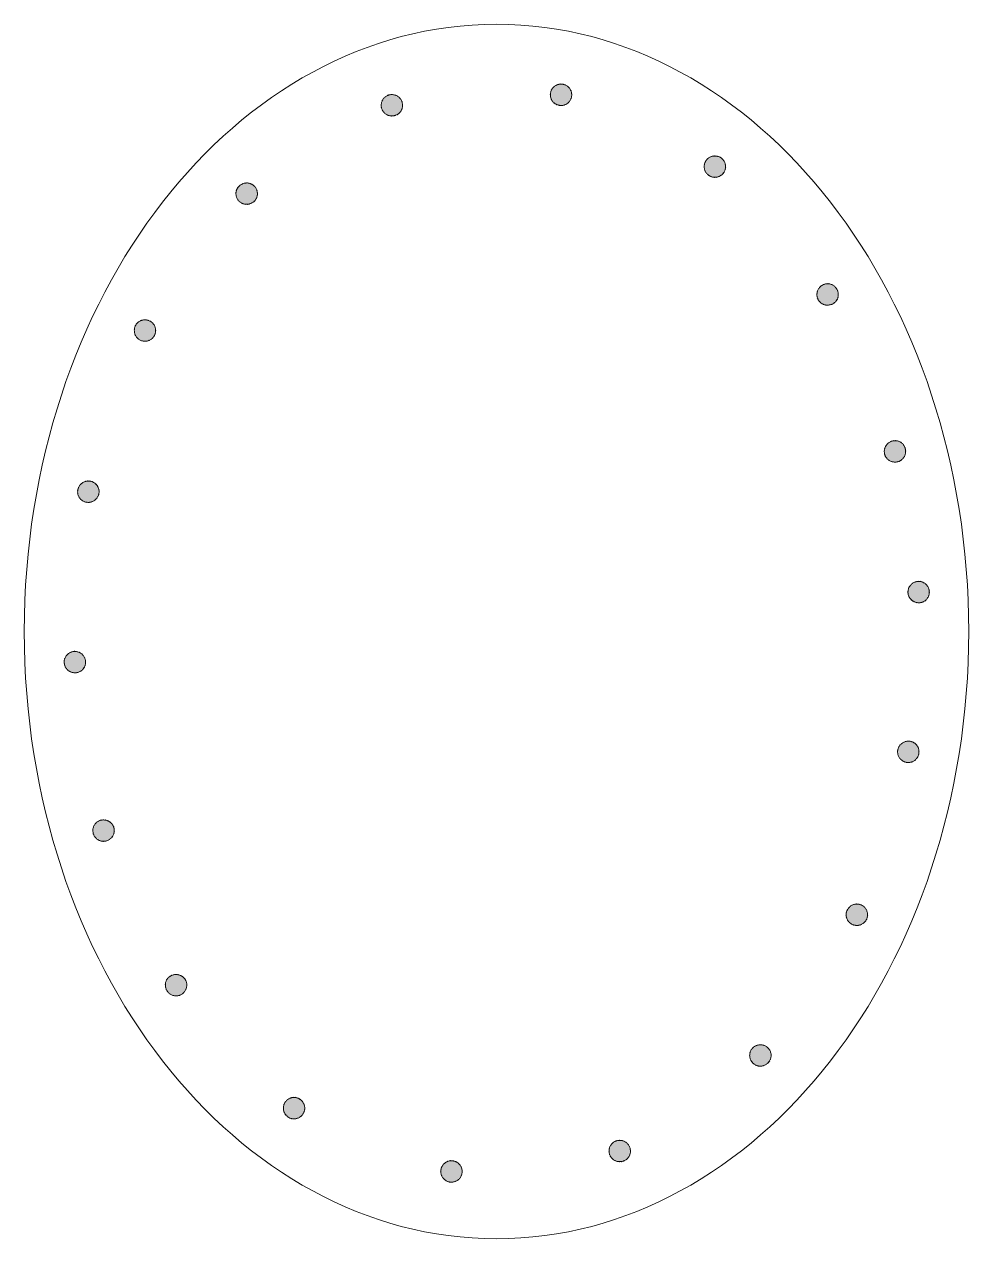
# Model space of a CAD drawing. Header units: millimetres. Extents: x -75 to 75, y -97 to 97.
import ezdxf

# ---------------------------------------------------------------- set-up
doc = ezdxf.new("R2010")
doc.units = ezdxf.units.MM
doc.header["$MEASUREMENT"] = 0
doc.layers.add('Layer 1', color=7, linetype='Continuous', lineweight=0)

# ---------------------------------------------------------------- blocks, each defined once
blk = doc.blocks.new('Block_1')
at = {"layer": 'Layer 1', "true_color": 0x000000, "transparency": 33554687}
h = blk.add_hatch(color=18, dxfattribs=at)
h.dxf.hatch_style = 2
edge = h.paths.add_edge_path()
edge.add_spline(control_points=[(11.99, 85.49), (12, 85.57), (11.99, 85.64), (11.99, 85.71), (11.99, 85.71), (11.99, 85.7), (12, 85.71), (12.01, 85.71), (12.02, 85.72), (12.01, 85.73), (12.01, 85.74), (12, 85.75), (11.99, 85.75), (11.99, 85.75), (11.99, 85.74), (11.98, 85.74), (11.98, 85.81), (11.97, 85.89), (11.95, 85.96), (11.95, 85.96), (11.95, 85.96), (11.96, 85.96), (11.97, 85.96), (11.97, 85.97), (11.97, 85.98), (11.97, 85.99), (11.96, 86), (11.95, 86), (11.94, 86), (11.94, 85.99), (11.94, 85.99), (11.92, 86.06), (11.91, 86.13), (11.88, 86.2), (11.88, 86.2), (11.88, 86.2), (11.88, 86.2), (11.89, 86.2), (11.9, 86.22), (11.89, 86.23), (11.89, 86.24), (11.87, 86.24), (11.86, 86.24), (11.86, 86.24), (11.86, 86.24), (11.86, 86.24), (11.83, 86.3), (11.8, 86.37), (11.76, 86.43), (11.76, 86.43), (11.76, 86.43), (11.76, 86.43), (11.77, 86.44), (11.78, 86.45), (11.77, 86.46), (11.77, 86.47), (11.75, 86.47), (11.74, 86.47), (11.74, 86.47), (11.74, 86.47), (11.74, 86.46), (11.7, 86.53), (11.66, 86.59), (11.61, 86.64), (11.61, 86.64), (11.61, 86.64), (11.62, 86.64), (11.63, 86.65), (11.63, 86.66), (11.62, 86.67), (11.61, 86.68), (11.6, 86.68), (11.59, 86.68), (11.59, 86.67), (11.59, 86.67), (11.59, 86.67), (11.54, 86.73), (11.49, 86.78), (11.43, 86.83), (11.43, 86.83), (11.44, 86.83), (11.44, 86.83), (11.45, 86.84), (11.45, 86.85), (11.44, 86.86), (11.43, 86.87), (11.41, 86.87), (11.41, 86.86), (11.4, 86.86), (11.41, 86.85), (11.41, 86.85), (11.35, 86.9), (11.29, 86.95), (11.23, 86.99), (11.23, 86.99), (11.23, 86.99), (11.23, 86.99), (11.24, 87), (11.24, 87.02), (11.23, 87.02), (11.22, 87.03), (11.2, 87.03), (11.2, 87.02), (11.19, 87.01), (11.2, 87.01), (11.2, 87.01), (11.13, 87.05), (11.07, 87.09), (11, 87.12), (11, 87.12), (11, 87.12), (11, 87.12), (11.01, 87.13), (11, 87.15), (10.99, 87.15), (10.98, 87.16), (10.97, 87.15), (10.97, 87.14), (10.9, 87.17), (10.82, 87.19), (10.75, 87.21), (10.75, 87.22), (10.76, 87.21), (10.76, 87.22), (10.76, 87.23), (10.76, 87.24), (10.74, 87.24), (10.73, 87.25), (10.72, 87.24), (10.72, 87.23), (10.72, 87.23), (10.72, 87.23), (10.72, 87.22), (10.69, 87.23), (10.66, 87.25), (10.62, 87.26), (10.58, 87.26), (10.54, 87.26), (10.49, 87.27), (10.5, 87.27), (10.5, 87.27), (10.5, 87.27), (10.5, 87.28), (10.5, 87.3), (10.48, 87.3), (10.47, 87.3), (10.46, 87.29), (10.46, 87.28), (10.46, 87.27), (10.47, 87.27), (10.47, 87.27), (10.39, 87.27), (10.31, 87.28), (10.24, 87.28), (10.24, 87.28), (10.24, 87.28), (10.24, 87.28), (10.24, 87.29), (10.23, 87.3), (10.22, 87.3), (10.21, 87.3), (10.2, 87.29), (10.2, 87.28), (10.2, 87.28), (10.2, 87.28), (10.2, 87.27), (10.13, 87.27), (10.05, 87.26), (9.98, 87.25), (9.98, 87.25), (9.98, 87.25), (9.98, 87.25), (9.98, 87.26), (9.97, 87.27), (9.95, 87.27), (9.94, 87.26), (9.93, 87.25), (9.94, 87.24), (9.94, 87.24), (9.94, 87.24), (9.94, 87.24), (9.86, 87.22), (9.79, 87.2), (9.72, 87.17), (9.72, 87.18), (9.73, 87.18), (9.73, 87.18), (9.72, 87.19), (9.71, 87.2), (9.7, 87.19), (9.69, 87.19), (9.68, 87.18), (9.69, 87.17), (9.69, 87.16), (9.69, 87.16), (9.69, 87.16), (9.62, 87.14), (9.55, 87.1), (9.49, 87.07), (9.49, 87.07), (9.49, 87.07), (9.49, 87.08), (9.48, 87.09), (9.47, 87.09), (9.46, 87.09), (9.45, 87.08), (9.44, 87.07), (9.45, 87.06), (9.45, 87.05), (9.46, 87.06), (9.46, 87.05), (9.39, 87.02), (9.33, 86.98), (9.27, 86.93), (9.27, 86.94), (9.27, 86.94), (9.27, 86.94), (9.26, 86.95), (9.25, 86.95), (9.24, 86.94), (9.23, 86.94), (9.23, 86.92), (9.24, 86.91), (9.24, 86.91), (9.24, 86.91), (9.24, 86.91), (9.18, 86.87), (9.13, 86.82), (9.07, 86.77), (9.07, 86.77), (9.07, 86.77), (9.07, 86.77), (9.07, 86.78), (9.05, 86.78), (9.04, 86.77), (9.03, 86.76), (9.04, 86.75), (9.04, 86.74), (9.04, 86.74), (9.05, 86.74), (9.05, 86.74), (9, 86.69), (8.95, 86.63), (8.91, 86.57), (8.91, 86.57), (8.91, 86.58), (8.91, 86.58), (8.9, 86.58), (8.89, 86.58), (8.88, 86.57), (8.87, 86.56), (8.87, 86.55), (8.88, 86.54), (8.89, 86.54), (8.89, 86.54), (8.89, 86.54), (8.85, 86.48), (8.81, 86.42), (8.78, 86.35), (8.77, 86.35), (8.78, 86.36), (8.77, 86.36), (8.76, 86.37), (8.75, 86.36), (8.74, 86.35), (8.74, 86.34), (8.74, 86.33), (8.75, 86.32), (8.76, 86.32), (8.76, 86.33), (8.76, 86.33), (8.73, 86.26), (8.7, 86.19), (8.68, 86.12), (8.68, 86.12), (8.68, 86.13), (8.68, 86.13), (8.66, 86.13), (8.65, 86.12), (8.65, 86.11), (8.65, 86.1), (8.65, 86.09), (8.66, 86.09), (8.67, 86.08), (8.67, 86.09), (8.67, 86.09), (8.65, 86.02), (8.63, 85.95), (8.61, 85.88), (8.61, 85.88), (8.61, 85.88), (8.61, 85.88), (8.6, 85.88), (8.59, 85.87), (8.59, 85.86), (8.59, 85.85), (8.59, 85.84), (8.61, 85.84), (8.61, 85.84), (8.61, 85.84), (8.61, 85.84), (8.6, 85.77), (8.59, 85.69), (8.59, 85.62), (8.59, 85.62), (8.59, 85.63), (8.59, 85.63), (8.58, 85.63), (8.57, 85.62), (8.57, 85.61), (8.57, 85.59), (8.57, 85.58), (8.59, 85.58), (8.59, 85.58), (8.59, 85.59), (8.59, 85.59), (8.59, 85.51), (8.6, 85.44), (8.61, 85.37), (8.6, 85.37), (8.6, 85.37), (8.6, 85.37), (8.59, 85.37), (8.58, 85.36), (8.58, 85.35), (8.58, 85.34), (8.59, 85.33), (8.6, 85.33), (8.61, 85.33), (8.61, 85.34), (8.61, 85.34), (8.62, 85.27), (8.63, 85.19), (8.65, 85.12), (8.65, 85.12), (8.65, 85.13), (8.65, 85.12), (8.64, 85.12), (8.63, 85.11), (8.63, 85.1), (8.64, 85.09), (8.65, 85.08), (8.66, 85.08), (8.66, 85.08), (8.66, 85.09), (8.66, 85.09), (8.68, 85.02), (8.7, 84.95), (8.73, 84.89), (8.73, 84.89), (8.73, 84.89), (8.73, 84.89), (8.72, 84.88), (8.71, 84.87), (8.72, 84.86), (8.72, 84.85), (8.74, 84.84), (8.75, 84.85), (8.75, 84.85), (8.75, 84.85), (8.75, 84.85), (8.78, 84.78), (8.81, 84.72), (8.85, 84.66), (8.85, 84.66), (8.85, 84.67), (8.85, 84.66), (8.84, 84.66), (8.83, 84.64), (8.84, 84.63), (8.85, 84.62), (8.86, 84.62), (8.87, 84.63), (8.87, 84.63), (8.87, 84.63), (8.87, 84.63), (8.91, 84.57), (8.96, 84.52), (9, 84.46), (9, 84.46), (9, 84.46), (8.99, 84.46), (8.98, 84.45), (8.98, 84.44), (8.99, 84.43), (9, 84.42), (9.01, 84.42), (9.02, 84.43), (9.02, 84.43), (9.02, 84.44), (9.02, 84.44), (9.07, 84.38), (9.12, 84.33), (9.17, 84.29), (9.17, 84.28), (9.17, 84.29), (9.17, 84.29), (9.16, 84.28), (9.16, 84.26), (9.17, 84.26), (9.18, 84.25), (9.19, 84.25), (9.2, 84.26), (9.2, 84.26), (9.2, 84.26), (9.2, 84.27), (9.25, 84.22), (9.31, 84.17), (9.36, 84.14), (9.36, 84.14), (9.36, 84.14), (9.36, 84.14), (9.36, 84.13), (9.36, 84.11), (9.37, 84.11), (9.38, 84.1), (9.39, 84.11), (9.4, 84.12), (9.4, 84.12), (9.4, 84.12), (9.4, 84.12), (9.46, 84.08), (9.52, 84.05), (9.58, 84.02), (9.58, 84.02), (9.58, 84.02), (9.58, 84.02), (9.58, 84.01), (9.58, 84), (9.59, 83.99), (9.6, 83.99), (9.61, 83.99), (9.62, 84.01), (9.62, 84.01), (9.62, 84.01), (9.62, 84.01), (9.68, 83.98), (9.75, 83.96), (9.82, 83.95), (9.82, 83.94), (9.81, 83.94), (9.81, 83.94), (9.81, 83.93), (9.82, 83.92), (9.83, 83.92), (9.84, 83.91), (9.85, 83.92), (9.85, 83.93), (9.85, 83.93), (9.85, 83.93), (9.85, 83.94), (9.89, 83.93), (9.92, 83.91), (9.96, 83.91), (9.99, 83.9), (10.03, 83.9), (10.06, 83.89), (10.06, 83.89), (10.05, 83.89), (10.05, 83.89), (10.05, 83.88), (10.06, 83.87), (10.07, 83.87), (10.08, 83.86), (10.09, 83.87), (10.09, 83.88), (10.09, 83.89), (10.09, 83.89), (10.09, 83.89), (10.16, 83.88), (10.23, 83.87), (10.3, 83.87), (10.3, 83.87), (10.3, 83.87), (10.3, 83.87), (10.3, 83.85), (10.31, 83.84), (10.32, 83.84), (10.33, 83.85), (10.34, 83.85), (10.34, 83.87), (10.34, 83.87), (10.34, 83.87), (10.34, 83.87), (10.41, 83.87), (10.48, 83.88), (10.54, 83.89), (10.54, 83.88), (10.54, 83.88), (10.54, 83.88), (10.54, 83.87), (10.55, 83.86), (10.57, 83.86), (10.58, 83.87), (10.58, 83.88), (10.58, 83.89), (10.58, 83.89), (10.58, 83.89), (10.58, 83.89), (10.65, 83.9), (10.72, 83.92), (10.79, 83.94), (10.79, 83.94), (10.78, 83.94), (10.78, 83.93), (10.79, 83.92), (10.8, 83.92), (10.81, 83.92), (10.82, 83.92), (10.83, 83.94), (10.82, 83.95), (10.82, 83.95), (10.82, 83.95), (10.81, 83.95), (10.88, 83.97), (10.95, 84), (11.02, 84.03), (11.02, 84.03), (11.01, 84.03), (11.01, 84.02), (11.02, 84.01), (11.03, 84.01), (11.04, 84.01), (11.05, 84.02), (11.06, 84.03), (11.05, 84.04), (11.05, 84.05), (11.05, 84.04), (11.04, 84.05), (11.11, 84.08), (11.17, 84.11), (11.23, 84.15), (11.23, 84.15), (11.23, 84.15), (11.23, 84.15), (11.24, 84.14), (11.25, 84.14), (11.26, 84.14), (11.27, 84.15), (11.27, 84.16), (11.26, 84.17), (11.26, 84.17), (11.26, 84.17), (11.26, 84.17), (11.32, 84.21), (11.38, 84.26), (11.43, 84.31), (11.43, 84.3), (11.43, 84.3), (11.43, 84.3), (11.44, 84.29), (11.45, 84.29), (11.46, 84.3), (11.47, 84.31), (11.47, 84.32), (11.46, 84.33), (11.46, 84.33), (11.46, 84.33), (11.46, 84.33), (11.51, 84.38), (11.56, 84.44), (11.6, 84.49), (11.6, 84.49), (11.6, 84.49), (11.6, 84.48), (11.61, 84.48), (11.62, 84.48), (11.63, 84.49), (11.64, 84.5), (11.64, 84.51), (11.63, 84.52), (11.63, 84.52), (11.62, 84.52), (11.62, 84.52), (11.67, 84.58), (11.71, 84.64), (11.75, 84.7), (11.75, 84.7), (11.75, 84.69), (11.75, 84.69), (11.76, 84.69), (11.77, 84.69), (11.78, 84.7), (11.79, 84.71), (11.78, 84.72), (11.77, 84.73), (11.77, 84.73), (11.76, 84.72), (11.76, 84.72), (11.8, 84.79), (11.83, 84.85), (11.86, 84.92), (11.86, 84.92), (11.86, 84.92), (11.86, 84.92), (11.87, 84.91), (11.89, 84.92), (11.89, 84.93), (11.9, 84.94), (11.89, 84.95), (11.88, 84.96), (11.88, 84.96), (11.88, 84.95), (11.87, 84.95), (11.9, 85.02), (11.93, 85.09), (11.94, 85.16), (11.94, 85.16), (11.94, 85.16), (11.95, 85.16), (11.96, 85.16), (11.97, 85.16), (11.97, 85.17), (11.97, 85.19), (11.97, 85.2), (11.96, 85.2), (11.97, 85.2), (11.98, 85.2), (11.98, 85.22), (11.98, 85.23), (11.98, 85.24), (11.96, 85.24), (11.96, 85.24), (11.96, 85.24), (11.96, 85.24), (11.98, 85.31), (11.98, 85.38), (11.99, 85.46), (11.99, 85.45), (11.99, 85.45), (11.99, 85.45), (12, 85.45), (12.02, 85.46), (12.02, 85.47), (12.02, 85.48), (12.01, 85.49), (12, 85.49), (12, 85.49), (12, 85.49), (11.99, 85.49)], knot_values=[0, 0, 0, 0, 1, 1, 1, 2, 2, 2, 3, 3, 3, 4, 4, 4, 5, 5, 5, 6, 6, 6, 7, 7, 7, 8, 8, 8, 9, 9, 9, 10, 10, 10, 11, 11, 11, 12, 12, 12, 13, 13, 13, 14, 14, 14, 15, 15, 15, 16, 16, 16, 17, 17, 17, 18, 18, 18, 19, 19, 19, 20, 20, 20, 21, 21, 21, 22, 22, 22, 23, 23, 23, 24, 24, 24, 25, 25, 25, 26, 26, 26, 27, 27, 27, 28, 28, 28, 29, 29, 29, 30, 30, 30, 31, 31, 31, 32, 32, 32, 33, 33, 33, 34, 34, 34, 35, 35, 35, 36, 36, 36, 37, 37, 37, 38, 38, 38, 39, 39, 39, 40, 40, 40, 41, 41, 41, 42, 42, 42, 43, 43, 43, 44, 44, 44, 45, 45, 45, 46, 46, 46, 47, 47, 47, 48, 48, 48, 49, 49, 49, 50, 50, 50, 51, 51, 51, 52, 52, 52, 53, 53, 53, 54, 54, 54, 55, 55, 55, 56, 56, 56, 57, 57, 57, 58, 58, 58, 59, 59, 59, 60, 60, 60, 61, 61, 61, 62, 62, 62, 63, 63, 63, 64, 64, 64, 65, 65, 65, 66, 66, 66, 67, 67, 67, 68, 68, 68, 69, 69, 69, 70, 70, 70, 71, 71, 71, 72, 72, 72, 73, 73, 73, 74, 74, 74, 75, 75, 75, 76, 76, 76, 77, 77, 77, 78, 78, 78, 79, 79, 79, 80, 80, 80, 81, 81, 81, 82, 82, 82, 83, 83, 83, 84, 84, 84, 85, 85, 85, 86, 86, 86, 87, 87, 87, 88, 88, 88, 89, 89, 89, 90, 90, 90, 91, 91, 91, 92, 92, 92, 93, 93, 93, 94, 94, 94, 95, 95, 95, 96, 96, 96, 97, 97, 97, 98, 98, 98, 99, 99, 99, 100, 100, 100, 101, 101, 101, 102, 102, 102, 103, 103, 103, 104, 104, 104, 105, 105, 105, 106, 106, 106, 107, 107, 107, 108, 108, 108, 109, 109, 109, 110, 110, 110, 111, 111, 111, 112, 112, 112, 113, 113, 113, 114, 114, 114, 115, 115, 115, 116, 116, 116, 117, 117, 117, 118, 118, 118, 119, 119, 119, 120, 120, 120, 121, 121, 121, 122, 122, 122, 123, 123, 123, 124, 124, 124, 125, 125, 125, 126, 126, 126, 127, 127, 127, 128, 128, 128, 129, 129, 129, 130, 130, 130, 131, 131, 131, 132, 132, 132, 133, 133, 133, 134, 134, 134, 135, 135, 135, 136, 136, 136, 137, 137, 137, 138, 138, 138, 139, 139, 139, 140, 140, 140, 141, 141, 141, 142, 142, 142, 143, 143, 143, 144, 144, 144, 145, 145, 145, 146, 146, 146, 147, 147, 147, 148, 148, 148, 149, 149, 149, 150, 150, 150, 151, 151, 151, 152, 152, 152, 153, 153, 153, 154, 154, 154, 155, 155, 155, 156, 156, 156, 157, 157, 157, 158, 158, 158, 159, 159, 159, 160, 160, 160, 161, 161, 161, 162, 162, 162, 163, 163, 163, 164, 164, 164, 165, 165, 165, 166, 166, 166, 167, 167, 167, 168, 168, 168, 169, 169, 169, 170, 170, 170, 171, 171, 171, 172, 172, 172, 173, 173, 173, 174, 174, 174, 175, 175, 175, 176, 176, 176, 177, 177, 177, 178, 178, 178, 179, 179, 179, 180, 180, 180, 181, 181, 181, 182, 182, 182, 183, 183, 183, 184, 184, 184, 185, 185, 185, 186, 186, 186, 187, 187, 187, 188, 188, 188, 189, 189, 189, 190, 190, 190, 191, 191, 191, 192, 192, 192, 193, 193, 193, 194, 194, 194, 195, 195, 195, 196, 196, 196, 197, 197, 197, 198, 198, 198, 199, 199, 199, 200, 200, 200, 201, 201, 201, 202, 202, 202, 203, 203, 203, 204, 204, 204, 205, 205, 205, 206, 206, 206, 207, 207, 207, 208, 208, 208, 209, 209, 209, 210, 210, 210, 211, 211, 211, 212, 212, 212, 213, 213, 213, 213], degree=3, periodic=0)
h = blk.add_hatch(color=18, dxfattribs=at)
h.dxf.hatch_style = 2
edge = h.paths.add_edge_path()
edge.add_spline(control_points=[(-14.99, 83.88), (-14.98, 83.95), (-14.98, 84.03), (-14.99, 84.1), (-14.99, 84.1), (-14.99, 84.1), (-14.99, 84.1), (-14.98, 84.1), (-14.97, 84.11), (-14.97, 84.12), (-14.97, 84.14), (-14.98, 84.14), (-15, 84.14), (-15, 84.14), (-15, 84.14), (-15, 84.14), (-15.01, 84.21), (-15.02, 84.28), (-15.04, 84.35), (-15.04, 84.35), (-15.04, 84.35), (-15.04, 84.35), (-15.03, 84.35), (-15.02, 84.36), (-15.02, 84.38), (-15.02, 84.39), (-15.04, 84.39), (-15.05, 84.39), (-15.04, 84.39), (-15.03, 84.41), (-15.03, 84.42), (-15.04, 84.43), (-15.05, 84.43), (-15.06, 84.43), (-15.06, 84.43), (-15.06, 84.43), (-15.06, 84.43), (-15.08, 84.5), (-15.11, 84.56), (-15.14, 84.63), (-15.14, 84.63), (-15.14, 84.63), (-15.14, 84.63), (-15.13, 84.63), (-15.12, 84.65), (-15.13, 84.66), (-15.13, 84.67), (-15.15, 84.67), (-15.16, 84.67), (-15.16, 84.67), (-15.16, 84.66), (-15.16, 84.66), (-15.19, 84.73), (-15.23, 84.79), (-15.27, 84.85), (-15.27, 84.85), (-15.26, 84.85), (-15.26, 84.85), (-15.25, 84.86), (-15.25, 84.87), (-15.26, 84.88), (-15.26, 84.89), (-15.28, 84.89), (-15.29, 84.88), (-15.29, 84.88), (-15.29, 84.88), (-15.29, 84.88), (-15.33, 84.94), (-15.37, 85), (-15.42, 85.05), (-15.42, 85.05), (-15.42, 85.05), (-15.42, 85.05), (-15.41, 85.06), (-15.41, 85.07), (-15.42, 85.08), (-15.43, 85.09), (-15.44, 85.09), (-15.45, 85.08), (-15.45, 85.08), (-15.45, 85.08), (-15.45, 85.07), (-15.5, 85.13), (-15.55, 85.18), (-15.6, 85.23), (-15.6, 85.23), (-15.6, 85.23), (-15.6, 85.23), (-15.6, 85.23), (-15.6, 85.25), (-15.61, 85.25), (-15.62, 85.26), (-15.63, 85.26), (-15.64, 85.25), (-15.64, 85.25), (-15.64, 85.25), (-15.64, 85.25), (-15.7, 85.29), (-15.76, 85.33), (-15.82, 85.37), (-15.82, 85.37), (-15.82, 85.37), (-15.82, 85.37), (-15.81, 85.38), (-15.81, 85.39), (-15.82, 85.4), (-15.83, 85.4), (-15.85, 85.4), (-15.85, 85.39), (-15.85, 85.39), (-15.85, 85.39), (-15.85, 85.39), (-15.92, 85.42), (-15.99, 85.45), (-16.06, 85.48), (-16.05, 85.48), (-16.05, 85.48), (-16.05, 85.48), (-16.04, 85.49), (-16.05, 85.5), (-16.06, 85.51), (-16.07, 85.51), (-16.09, 85.51), (-16.09, 85.5), (-16.09, 85.49), (-16.09, 85.49), (-16.09, 85.49), (-16.16, 85.52), (-16.23, 85.54), (-16.3, 85.55), (-16.3, 85.56), (-16.3, 85.55), (-16.3, 85.56), (-16.29, 85.57), (-16.3, 85.58), (-16.31, 85.58), (-16.33, 85.59), (-16.34, 85.58), (-16.34, 85.57), (-16.34, 85.56), (-16.33, 85.56), (-16.33, 85.56), (-16.41, 85.57), (-16.48, 85.59), (-16.56, 85.6), (-16.56, 85.6), (-16.56, 85.6), (-16.56, 85.6), (-16.55, 85.61), (-16.56, 85.62), (-16.58, 85.62), (-16.59, 85.62), (-16.6, 85.61), (-16.6, 85.6), (-16.6, 85.6), (-16.6, 85.6), (-16.6, 85.6), (-16.67, 85.6), (-16.74, 85.6), (-16.82, 85.6), (-16.82, 85.6), (-16.82, 85.6), (-16.82, 85.6), (-16.82, 85.61), (-16.83, 85.62), (-16.84, 85.62), (-16.85, 85.62), (-16.86, 85.61), (-16.86, 85.6), (-16.93, 85.59), (-17.01, 85.57), (-17.08, 85.55), (-17.08, 85.56), (-17.08, 85.56), (-17.08, 85.56), (-17.08, 85.57), (-17.09, 85.58), (-17.1, 85.58), (-17.12, 85.57), (-17.12, 85.56), (-17.12, 85.55), (-17.12, 85.55), (-17.12, 85.55), (-17.11, 85.55), (-17.15, 85.54), (-17.18, 85.54), (-17.22, 85.53), (-17.26, 85.51), (-17.29, 85.49), (-17.34, 85.47), (-17.33, 85.48), (-17.33, 85.48), (-17.33, 85.49), (-17.33, 85.5), (-17.35, 85.5), (-17.36, 85.5), (-17.37, 85.5), (-17.37, 85.48), (-17.37, 85.47), (-17.37, 85.47), (-17.36, 85.47), (-17.35, 85.47), (-17.42, 85.43), (-17.5, 85.4), (-17.56, 85.36), (-17.56, 85.36), (-17.56, 85.37), (-17.56, 85.37), (-17.57, 85.38), (-17.58, 85.38), (-17.59, 85.37), (-17.6, 85.37), (-17.6, 85.35), (-17.6, 85.34), (-17.6, 85.34), (-17.59, 85.34), (-17.59, 85.34), (-17.65, 85.3), (-17.72, 85.26), (-17.77, 85.21), (-17.77, 85.21), (-17.77, 85.21), (-17.77, 85.21), (-17.78, 85.22), (-17.79, 85.22), (-17.8, 85.21), (-17.81, 85.21), (-17.82, 85.19), (-17.81, 85.19), (-17.81, 85.18), (-17.81, 85.19), (-17.81, 85.18), (-17.86, 85.13), (-17.91, 85.08), (-17.96, 85.02), (-17.96, 85.02), (-17.96, 85.03), (-17.96, 85.03), (-17.97, 85.04), (-17.98, 85.04), (-17.99, 85.03), (-18, 85.02), (-18, 85), (-17.99, 85), (-17.99, 84.99), (-17.98, 85), (-17.98, 85), (-18.03, 84.94), (-18.07, 84.88), (-18.12, 84.81), (-18.12, 84.82), (-18.11, 84.82), (-18.12, 84.82), (-18.13, 84.83), (-18.14, 84.82), (-18.15, 84.81), (-18.15, 84.8), (-18.15, 84.79), (-18.14, 84.79), (-18.14, 84.78), (-18.13, 84.79), (-18.13, 84.79), (-18.17, 84.72), (-18.21, 84.66), (-18.24, 84.59), (-18.24, 84.59), (-18.24, 84.59), (-18.24, 84.59), (-18.25, 84.6), (-18.26, 84.59), (-18.27, 84.58), (-18.27, 84.57), (-18.27, 84.56), (-18.26, 84.55), (-18.26, 84.55), (-18.25, 84.56), (-18.25, 84.56), (-18.28, 84.49), (-18.31, 84.42), (-18.33, 84.35), (-18.33, 84.35), (-18.33, 84.35), (-18.33, 84.35), (-18.34, 84.36), (-18.35, 84.35), (-18.36, 84.34), (-18.36, 84.33), (-18.35, 84.31), (-18.34, 84.31), (-18.34, 84.31), (-18.34, 84.31), (-18.34, 84.31), (-18.36, 84.24), (-18.37, 84.17), (-18.37, 84.1), (-18.38, 84.1), (-18.38, 84.1), (-18.38, 84.1), (-18.39, 84.1), (-18.4, 84.09), (-18.4, 84.08), (-18.4, 84.07), (-18.39, 84.06), (-18.38, 84.06), (-18.38, 84.06), (-18.38, 84.06), (-18.38, 84.06), (-18.39, 83.99), (-18.39, 83.91), (-18.38, 83.84), (-18.39, 83.84), (-18.39, 83.85), (-18.39, 83.85), (-18.4, 83.85), (-18.41, 83.84), (-18.41, 83.82), (-18.41, 83.81), (-18.4, 83.8), (-18.39, 83.8), (-18.38, 83.81), (-18.38, 83.81), (-18.38, 83.81), (-18.38, 83.74), (-18.37, 83.67), (-18.36, 83.59), (-18.36, 83.59), (-18.36, 83.59), (-18.36, 83.59), (-18.37, 83.59), (-18.38, 83.58), (-18.38, 83.57), (-18.38, 83.56), (-18.36, 83.55), (-18.35, 83.55), (-18.35, 83.55), (-18.35, 83.56), (-18.35, 83.56), (-18.33, 83.49), (-18.32, 83.42), (-18.3, 83.35), (-18.3, 83.35), (-18.3, 83.35), (-18.3, 83.35), (-18.31, 83.34), (-18.31, 83.33), (-18.31, 83.32), (-18.31, 83.31), (-18.29, 83.3), (-18.28, 83.31), (-18.28, 83.31), (-18.28, 83.31), (-18.28, 83.31), (-18.26, 83.24), (-18.22, 83.18), (-18.19, 83.11), (-18.19, 83.11), (-18.19, 83.12), (-18.2, 83.12), (-18.21, 83.11), (-18.21, 83.1), (-18.2, 83.09), (-18.2, 83.08), (-18.19, 83.07), (-18.18, 83.08), (-18.17, 83.08), (-18.17, 83.08), (-18.17, 83.08), (-18.14, 83.02), (-18.1, 82.96), (-18.05, 82.9), (-18.06, 82.9), (-18.06, 82.9), (-18.06, 82.9), (-18.07, 82.89), (-18.07, 82.88), (-18.07, 82.87), (-18.06, 82.86), (-18.05, 82.86), (-18.04, 82.87), (-18.03, 82.87), (-18.04, 82.87), (-18.04, 82.88), (-17.99, 82.82), (-17.95, 82.76), (-17.89, 82.71), (-17.9, 82.71), (-17.9, 82.71), (-17.9, 82.71), (-17.91, 82.7), (-17.91, 82.69), (-17.9, 82.68), (-17.89, 82.67), (-17.88, 82.67), (-17.87, 82.68), (-17.87, 82.68), (-17.87, 82.68), (-17.87, 82.68), (-17.82, 82.63), (-17.77, 82.58), (-17.71, 82.54), (-17.71, 82.54), (-17.71, 82.54), (-17.71, 82.54), (-17.72, 82.53), (-17.71, 82.52), (-17.7, 82.51), (-17.7, 82.5), (-17.68, 82.51), (-17.68, 82.51), (-17.67, 82.52), (-17.68, 82.52), (-17.68, 82.52), (-17.62, 82.47), (-17.56, 82.44), (-17.49, 82.41), (-17.49, 82.4), (-17.5, 82.41), (-17.5, 82.4), (-17.5, 82.39), (-17.5, 82.38), (-17.49, 82.37), (-17.48, 82.37), (-17.47, 82.37), (-17.46, 82.38), (-17.46, 82.38), (-17.46, 82.39), (-17.46, 82.39), (-17.4, 82.35), (-17.33, 82.33), (-17.26, 82.3), (-17.27, 82.3), (-17.27, 82.3), (-17.27, 82.3), (-17.28, 82.29), (-17.27, 82.27), (-17.26, 82.27), (-17.25, 82.27), (-17.24, 82.27), (-17.23, 82.28), (-17.23, 82.29), (-17.24, 82.29), (-17.24, 82.29), (-17.17, 82.27), (-17.1, 82.25), (-17.03, 82.23), (-17.03, 82.23), (-17.03, 82.23), (-17.03, 82.23), (-17.04, 82.22), (-17.03, 82.21), (-17.02, 82.2), (-17.01, 82.2), (-16.99, 82.21), (-16.99, 82.22), (-16.99, 82.22), (-17, 82.23), (-17, 82.23), (-16.93, 82.22), (-16.86, 82.2), (-16.79, 82.2), (-16.79, 82.2), (-16.79, 82.2), (-16.79, 82.2), (-16.79, 82.18), (-16.78, 82.18), (-16.77, 82.18), (-16.76, 82.17), (-16.75, 82.18), (-16.75, 82.2), (-16.75, 82.2), (-16.75, 82.2), (-16.75, 82.2), (-16.68, 82.2), (-16.61, 82.2), (-16.54, 82.2), (-16.54, 82.2), (-16.54, 82.2), (-16.54, 82.2), (-16.54, 82.19), (-16.53, 82.18), (-16.52, 82.18), (-16.51, 82.19), (-16.5, 82.19), (-16.5, 82.21), (-16.44, 82.21), (-16.37, 82.23), (-16.3, 82.25), (-16.3, 82.25), (-16.3, 82.25), (-16.3, 82.25), (-16.3, 82.23), (-16.29, 82.23), (-16.28, 82.23), (-16.27, 82.23), (-16.26, 82.24), (-16.26, 82.26), (-16.26, 82.26), (-16.26, 82.26), (-16.26, 82.26), (-16.23, 82.27), (-16.19, 82.27), (-16.15, 82.28), (-16.12, 82.29), (-16.09, 82.31), (-16.06, 82.32), (-16.06, 82.32), (-16.07, 82.32), (-16.06, 82.31), (-16.06, 82.3), (-16.05, 82.3), (-16.04, 82.3), (-16.03, 82.3), (-16.02, 82.32), (-16.03, 82.33), (-16.03, 82.33), (-16.03, 82.33), (-16.03, 82.33), (-15.97, 82.36), (-15.9, 82.38), (-15.84, 82.41), (-15.84, 82.41), (-15.84, 82.41), (-15.84, 82.41), (-15.83, 82.4), (-15.82, 82.4), (-15.81, 82.4), (-15.8, 82.41), (-15.8, 82.42), (-15.81, 82.43), (-15.81, 82.43), (-15.81, 82.43), (-15.81, 82.43), (-15.75, 82.47), (-15.69, 82.51), (-15.63, 82.55), (-15.63, 82.55), (-15.64, 82.55), (-15.64, 82.55), (-15.63, 82.54), (-15.61, 82.54), (-15.61, 82.54), (-15.6, 82.55), (-15.6, 82.56), (-15.6, 82.57), (-15.6, 82.57), (-15.6, 82.57), (-15.61, 82.57), (-15.55, 82.62), (-15.5, 82.67), (-15.45, 82.72), (-15.45, 82.72), (-15.45, 82.71), (-15.45, 82.71), (-15.44, 82.7), (-15.43, 82.7), (-15.42, 82.71), (-15.41, 82.72), (-15.41, 82.73), (-15.42, 82.74), (-15.43, 82.74), (-15.43, 82.74), (-15.43, 82.74), (-15.38, 82.79), (-15.34, 82.85), (-15.29, 82.91), (-15.29, 82.91), (-15.3, 82.9), (-15.29, 82.9), (-15.28, 82.9), (-15.27, 82.9), (-15.26, 82.91), (-15.26, 82.92), (-15.26, 82.93), (-15.27, 82.94), (-15.27, 82.94), (-15.27, 82.94), (-15.28, 82.94), (-15.24, 82.99), (-15.2, 83.05), (-15.16, 83.12), (-15.16, 83.12), (-15.16, 83.12), (-15.16, 83.12), (-15.15, 83.11), (-15.14, 83.12), (-15.14, 83.13), (-15.13, 83.14), (-15.14, 83.15), (-15.15, 83.15), (-15.15, 83.16), (-15.15, 83.15), (-15.15, 83.15), (-15.12, 83.22), (-15.09, 83.28), (-15.07, 83.35), (-15.07, 83.35), (-15.07, 83.35), (-15.07, 83.35), (-15.06, 83.35), (-15.05, 83.35), (-15.04, 83.36), (-15.04, 83.37), (-15.04, 83.39), (-15.05, 83.39), (-15.05, 83.39), (-15.05, 83.39), (-15.05, 83.39), (-15.03, 83.46), (-15.02, 83.53), (-15.01, 83.6), (-15.01, 83.6), (-15.01, 83.59), (-15.01, 83.59), (-14.99, 83.59), (-14.98, 83.6), (-14.98, 83.61), (-14.98, 83.62), (-14.99, 83.63), (-15, 83.64), (-15, 83.64), (-15, 83.63), (-15, 83.63), (-14.99, 83.71), (-14.99, 83.78), (-14.99, 83.85), (-14.98, 83.85), (-14.98, 83.85), (-14.98, 83.85), (-14.97, 83.85), (-14.96, 83.85), (-14.96, 83.87), (-14.96, 83.88), (-14.97, 83.89), (-14.98, 83.89), (-14.98, 83.89), (-14.98, 83.88), (-14.99, 83.88)], knot_values=[0, 0, 0, 0, 1, 1, 1, 2, 2, 2, 3, 3, 3, 4, 4, 4, 5, 5, 5, 6, 6, 6, 7, 7, 7, 8, 8, 8, 9, 9, 9, 10, 10, 10, 11, 11, 11, 12, 12, 12, 13, 13, 13, 14, 14, 14, 15, 15, 15, 16, 16, 16, 17, 17, 17, 18, 18, 18, 19, 19, 19, 20, 20, 20, 21, 21, 21, 22, 22, 22, 23, 23, 23, 24, 24, 24, 25, 25, 25, 26, 26, 26, 27, 27, 27, 28, 28, 28, 29, 29, 29, 30, 30, 30, 31, 31, 31, 32, 32, 32, 33, 33, 33, 34, 34, 34, 35, 35, 35, 36, 36, 36, 37, 37, 37, 38, 38, 38, 39, 39, 39, 40, 40, 40, 41, 41, 41, 42, 42, 42, 43, 43, 43, 44, 44, 44, 45, 45, 45, 46, 46, 46, 47, 47, 47, 48, 48, 48, 49, 49, 49, 50, 50, 50, 51, 51, 51, 52, 52, 52, 53, 53, 53, 54, 54, 54, 55, 55, 55, 56, 56, 56, 57, 57, 57, 58, 58, 58, 59, 59, 59, 60, 60, 60, 61, 61, 61, 62, 62, 62, 63, 63, 63, 64, 64, 64, 65, 65, 65, 66, 66, 66, 67, 67, 67, 68, 68, 68, 69, 69, 69, 70, 70, 70, 71, 71, 71, 72, 72, 72, 73, 73, 73, 74, 74, 74, 75, 75, 75, 76, 76, 76, 77, 77, 77, 78, 78, 78, 79, 79, 79, 80, 80, 80, 81, 81, 81, 82, 82, 82, 83, 83, 83, 84, 84, 84, 85, 85, 85, 86, 86, 86, 87, 87, 87, 88, 88, 88, 89, 89, 89, 90, 90, 90, 91, 91, 91, 92, 92, 92, 93, 93, 93, 94, 94, 94, 95, 95, 95, 96, 96, 96, 97, 97, 97, 98, 98, 98, 99, 99, 99, 100, 100, 100, 101, 101, 101, 102, 102, 102, 103, 103, 103, 104, 104, 104, 105, 105, 105, 106, 106, 106, 107, 107, 107, 108, 108, 108, 109, 109, 109, 110, 110, 110, 111, 111, 111, 112, 112, 112, 113, 113, 113, 114, 114, 114, 115, 115, 115, 116, 116, 116, 117, 117, 117, 118, 118, 118, 119, 119, 119, 120, 120, 120, 121, 121, 121, 122, 122, 122, 123, 123, 123, 124, 124, 124, 125, 125, 125, 126, 126, 126, 127, 127, 127, 128, 128, 128, 129, 129, 129, 130, 130, 130, 131, 131, 131, 132, 132, 132, 133, 133, 133, 134, 134, 134, 135, 135, 135, 136, 136, 136, 137, 137, 137, 138, 138, 138, 139, 139, 139, 140, 140, 140, 141, 141, 141, 142, 142, 142, 143, 143, 143, 144, 144, 144, 145, 145, 145, 146, 146, 146, 147, 147, 147, 148, 148, 148, 149, 149, 149, 150, 150, 150, 151, 151, 151, 152, 152, 152, 153, 153, 153, 154, 154, 154, 155, 155, 155, 156, 156, 156, 157, 157, 157, 158, 158, 158, 159, 159, 159, 160, 160, 160, 161, 161, 161, 162, 162, 162, 163, 163, 163, 164, 164, 164, 165, 165, 165, 166, 166, 166, 167, 167, 167, 168, 168, 168, 169, 169, 169, 170, 170, 170, 171, 171, 171, 172, 172, 172, 173, 173, 173, 174, 174, 174, 175, 175, 175, 176, 176, 176, 177, 177, 177, 178, 178, 178, 179, 179, 179, 180, 180, 180, 181, 181, 181, 182, 182, 182, 183, 183, 183, 184, 184, 184, 185, 185, 185, 186, 186, 186, 187, 187, 187, 188, 188, 188, 189, 189, 189, 190, 190, 190, 191, 191, 191, 192, 192, 192, 193, 193, 193, 194, 194, 194, 195, 195, 195, 196, 196, 196, 197, 197, 197, 198, 198, 198, 199, 199, 199, 200, 200, 200, 201, 201, 201, 202, 202, 202, 203, 203, 203, 204, 204, 204, 205, 205, 205, 206, 206, 206, 207, 207, 207, 208, 208, 208, 209, 209, 209, 210, 210, 210, 211, 211, 211, 212, 212, 212, 212], degree=3, periodic=0)
h = blk.add_hatch(color=18, dxfattribs=at)
h.dxf.hatch_style = 2
edge = h.paths.add_edge_path()
edge.add_spline(control_points=[(36.52, 74.01), (36.53, 74.09), (36.53, 74.16), (36.52, 74.23), (36.52, 74.23), (36.52, 74.23), (36.52, 74.23), (36.54, 74.23), (36.54, 74.24), (36.54, 74.25), (36.54, 74.26), (36.53, 74.27), (36.52, 74.27), (36.52, 74.27), (36.52, 74.27), (36.52, 74.27), (36.51, 74.34), (36.5, 74.42), (36.48, 74.49), (36.48, 74.49), (36.48, 74.48), (36.49, 74.48), (36.5, 74.49), (36.51, 74.5), (36.5, 74.51), (36.5, 74.52), (36.49, 74.53), (36.48, 74.53), (36.47, 74.53), (36.48, 74.52), (36.47, 74.52), (36.46, 74.59), (36.43, 74.67), (36.41, 74.74), (36.41, 74.74), (36.41, 74.73), (36.41, 74.73), (36.42, 74.74), (36.43, 74.75), (36.42, 74.76), (36.42, 74.77), (36.41, 74.78), (36.4, 74.77), (36.39, 74.77), (36.4, 74.77), (36.39, 74.76), (36.37, 74.83), (36.34, 74.9), (36.3, 74.97), (36.3, 74.97), (36.3, 74.97), (36.3, 74.97), (36.31, 74.97), (36.32, 74.99), (36.31, 75), (36.3, 75.01), (36.29, 75.01), (36.28, 75.01), (36.28, 75), (36.28, 75), (36.28, 75), (36.24, 75.06), (36.2, 75.13), (36.15, 75.19), (36.15, 75.19), (36.16, 75.18), (36.16, 75.19), (36.17, 75.19), (36.17, 75.21), (36.16, 75.22), (36.15, 75.23), (36.14, 75.23), (36.13, 75.22), (36.13, 75.22), (36.13, 75.22), (36.13, 75.22), (36.08, 75.28), (36.02, 75.33), (35.97, 75.38), (35.97, 75.38), (35.98, 75.38), (35.98, 75.38), (35.99, 75.39), (35.99, 75.4), (35.98, 75.41), (35.97, 75.42), (35.96, 75.42), (35.95, 75.41), (35.95, 75.4), (35.95, 75.4), (35.95, 75.39), (35.92, 75.42), (35.9, 75.45), (35.87, 75.47), (35.84, 75.5), (35.8, 75.51), (35.77, 75.54), (35.77, 75.54), (35.77, 75.53), (35.77, 75.54), (35.78, 75.55), (35.78, 75.56), (35.77, 75.57), (35.76, 75.57), (35.74, 75.57), (35.74, 75.56), (35.74, 75.56), (35.74, 75.55), (35.74, 75.55), (35.68, 75.59), (35.61, 75.63), (35.54, 75.66), (35.54, 75.66), (35.55, 75.66), (35.55, 75.66), (35.55, 75.67), (35.55, 75.69), (35.53, 75.69), (35.52, 75.69), (35.51, 75.69), (35.51, 75.68), (35.51, 75.68), (35.51, 75.68), (35.51, 75.68), (35.44, 75.7), (35.37, 75.73), (35.3, 75.75), (35.3, 75.75), (35.3, 75.75), (35.3, 75.75), (35.3, 75.76), (35.3, 75.78), (35.29, 75.78), (35.27, 75.78), (35.26, 75.78), (35.26, 75.76), (35.26, 75.76), (35.26, 75.76), (35.26, 75.76), (35.19, 75.78), (35.11, 75.79), (35.04, 75.8), (35.04, 75.8), (35.05, 75.8), (35.05, 75.81), (35.05, 75.82), (35.04, 75.83), (35.03, 75.83), (35.01, 75.83), (35, 75.82), (35, 75.81), (35, 75.81), (35.01, 75.81), (35.01, 75.81), (34.93, 75.81), (34.86, 75.82), (34.78, 75.81), (34.78, 75.82), (34.79, 75.82), (34.79, 75.82), (34.79, 75.83), (34.78, 75.84), (34.77, 75.84), (34.75, 75.84), (34.74, 75.83), (34.74, 75.82), (34.74, 75.82), (34.75, 75.82), (34.75, 75.81), (34.68, 75.81), (34.6, 75.81), (34.53, 75.79), (34.53, 75.8), (34.53, 75.8), (34.53, 75.8), (34.53, 75.81), (34.52, 75.82), (34.51, 75.82), (34.49, 75.81), (34.49, 75.8), (34.49, 75.79), (34.49, 75.79), (34.49, 75.79), (34.49, 75.79), (34.42, 75.77), (34.35, 75.76), (34.28, 75.74), (34.28, 75.74), (34.28, 75.74), (34.28, 75.74), (34.28, 75.75), (34.27, 75.76), (34.25, 75.75), (34.24, 75.75), (34.24, 75.74), (34.24, 75.72), (34.24, 75.72), (34.24, 75.72), (34.24, 75.72), (34.17, 75.7), (34.11, 75.67), (34.04, 75.63), (34.04, 75.64), (34.05, 75.64), (34.05, 75.64), (34.04, 75.65), (34.03, 75.65), (34.02, 75.65), (34.01, 75.64), (34, 75.63), (34.01, 75.62), (34.01, 75.62), (34.01, 75.62), (34.01, 75.62), (33.95, 75.58), (33.89, 75.54), (33.83, 75.5), (33.83, 75.5), (33.83, 75.51), (33.83, 75.51), (33.82, 75.52), (33.81, 75.52), (33.8, 75.51), (33.79, 75.51), (33.79, 75.49), (33.79, 75.48), (33.8, 75.48), (33.8, 75.48), (33.8, 75.48), (33.74, 75.44), (33.69, 75.39), (33.63, 75.34), (33.63, 75.34), (33.64, 75.34), (33.63, 75.34), (33.63, 75.35), (33.61, 75.35), (33.6, 75.34), (33.6, 75.34), (33.6, 75.32), (33.6, 75.31), (33.61, 75.31), (33.61, 75.32), (33.61, 75.31), (33.56, 75.26), (33.51, 75.21), (33.47, 75.15), (33.47, 75.15), (33.47, 75.15), (33.47, 75.15), (33.46, 75.16), (33.44, 75.16), (33.44, 75.15), (33.43, 75.14), (33.43, 75.13), (33.44, 75.12), (33.44, 75.12), (33.44, 75.12), (33.44, 75.12), (33.4, 75.06), (33.37, 75), (33.33, 74.93), (33.33, 74.93), (33.33, 74.94), (33.33, 74.94), (33.32, 74.95), (33.31, 74.94), (33.3, 74.93), (33.29, 74.92), (33.3, 74.91), (33.31, 74.9), (33.31, 74.9), (33.31, 74.91), (33.31, 74.9), (33.28, 74.84), (33.25, 74.77), (33.23, 74.7), (33.22, 74.7), (33.23, 74.71), (33.22, 74.71), (33.21, 74.71), (33.2, 74.71), (33.19, 74.7), (33.19, 74.69), (33.2, 74.67), (33.21, 74.67), (33.21, 74.67), (33.21, 74.67), (33.22, 74.67), (33.19, 74.6), (33.17, 74.53), (33.16, 74.46), (33.15, 74.46), (33.15, 74.47), (33.15, 74.47), (33.14, 74.47), (33.13, 74.46), (33.13, 74.45), (33.13, 74.44), (33.13, 74.43), (33.15, 74.42), (33.15, 74.42), (33.15, 74.43), (33.15, 74.43), (33.14, 74.36), (33.12, 74.29), (33.12, 74.21), (33.12, 74.21), (33.12, 74.21), (33.12, 74.21), (33.11, 74.22), (33.1, 74.21), (33.1, 74.19), (33.1, 74.18), (33.11, 74.17), (33.12, 74.17), (33.12, 74.17), (33.12, 74.17), (33.12, 74.17), (33.11, 74.1), (33.12, 74.03), (33.13, 73.96), (33.12, 73.96), (33.12, 73.96), (33.12, 73.96), (33.11, 73.96), (33.1, 73.95), (33.1, 73.94), (33.1, 73.93), (33.11, 73.92), (33.13, 73.92), (33.13, 73.92), (33.13, 73.92), (33.13, 73.92), (33.14, 73.85), (33.15, 73.78), (33.17, 73.71), (33.17, 73.71), (33.16, 73.72), (33.16, 73.71), (33.15, 73.71), (33.14, 73.7), (33.15, 73.69), (33.15, 73.68), (33.16, 73.67), (33.17, 73.67), (33.17, 73.68), (33.17, 73.68), (33.18, 73.68), (33.19, 73.61), (33.22, 73.54), (33.24, 73.48), (33.24, 73.48), (33.24, 73.48), (33.24, 73.48), (33.23, 73.47), (33.22, 73.46), (33.23, 73.45), (33.23, 73.44), (33.24, 73.43), (33.25, 73.44), (33.26, 73.44), (33.25, 73.44), (33.26, 73.45), (33.28, 73.38), (33.31, 73.32), (33.35, 73.25), (33.35, 73.25), (33.35, 73.25), (33.34, 73.25), (33.33, 73.25), (33.33, 73.24), (33.34, 73.23), (33.34, 73.22), (33.36, 73.21), (33.37, 73.22), (33.37, 73.22), (33.37, 73.22), (33.37, 73.22), (33.41, 73.16), (33.45, 73.11), (33.49, 73.05), (33.49, 73.05), (33.49, 73.05), (33.49, 73.05), (33.48, 73.05), (33.48, 73.03), (33.48, 73.02), (33.49, 73.01), (33.5, 73.01), (33.51, 73.02), (33.51, 73.02), (33.51, 73.02), (33.51, 73.02), (33.56, 72.97), (33.61, 72.92), (33.67, 72.87), (33.66, 72.87), (33.66, 72.88), (33.66, 72.87), (33.65, 72.86), (33.65, 72.85), (33.66, 72.84), (33.67, 72.84), (33.68, 72.84), (33.69, 72.85), (33.69, 72.85), (33.69, 72.85), (33.69, 72.86), (33.72, 72.83), (33.74, 72.8), (33.78, 72.78), (33.8, 72.76), (33.83, 72.74), (33.86, 72.72), (33.86, 72.72), (33.85, 72.72), (33.85, 72.72), (33.85, 72.71), (33.85, 72.7), (33.86, 72.69), (33.87, 72.69), (33.88, 72.69), (33.89, 72.7), (33.89, 72.7), (33.89, 72.7), (33.89, 72.7), (33.95, 72.66), (34, 72.62), (34.06, 72.59), (34.06, 72.58), (34.06, 72.57), (34.07, 72.56), (34.08, 72.56), (34.1, 72.56), (34.1, 72.58), (34.1, 72.58), (34.1, 72.58), (34.1, 72.58), (34.16, 72.55), (34.23, 72.52), (34.3, 72.5), (34.29, 72.5), (34.29, 72.5), (34.29, 72.5), (34.29, 72.49), (34.29, 72.47), (34.3, 72.47), (34.32, 72.47), (34.33, 72.47), (34.33, 72.48), (34.33, 72.48), (34.33, 72.48), (34.33, 72.49), (34.4, 72.46), (34.47, 72.45), (34.54, 72.44), (34.54, 72.44), (34.53, 72.44), (34.53, 72.43), (34.53, 72.42), (34.54, 72.41), (34.55, 72.41), (34.56, 72.41), (34.57, 72.42), (34.57, 72.43), (34.57, 72.43), (34.57, 72.43), (34.57, 72.44), (34.64, 72.42), (34.71, 72.42), (34.78, 72.42), (34.78, 72.41), (34.78, 72.41), (34.78, 72.41), (34.78, 72.4), (34.79, 72.39), (34.8, 72.39), (34.81, 72.39), (34.82, 72.4), (34.82, 72.41), (34.82, 72.41), (34.82, 72.41), (34.81, 72.42), (34.89, 72.42), (34.96, 72.42), (35.03, 72.43), (35.03, 72.42), (35.03, 72.42), (35.03, 72.42), (35.03, 72.41), (35.04, 72.4), (35.05, 72.41), (35.06, 72.41), (35.07, 72.42), (35.07, 72.43), (35.07, 72.43), (35.07, 72.43), (35.07, 72.43), (35.14, 72.44), (35.21, 72.46), (35.28, 72.48), (35.28, 72.48), (35.27, 72.48), (35.27, 72.47), (35.28, 72.46), (35.29, 72.46), (35.3, 72.46), (35.31, 72.46), (35.32, 72.47), (35.32, 72.48), (35.32, 72.48), (35.32, 72.48), (35.32, 72.48), (35.38, 72.51), (35.45, 72.54), (35.52, 72.57), (35.52, 72.56), (35.51, 72.56), (35.51, 72.56), (35.52, 72.55), (35.53, 72.54), (35.54, 72.55), (35.55, 72.55), (35.56, 72.57), (35.55, 72.58), (35.55, 72.58), (35.55, 72.58), (35.55, 72.58), (35.61, 72.61), (35.68, 72.65), (35.74, 72.69), (35.74, 72.68), (35.73, 72.68), (35.74, 72.68), (35.74, 72.67), (35.76, 72.67), (35.77, 72.67), (35.78, 72.68), (35.78, 72.69), (35.77, 72.7), (35.77, 72.7), (35.76, 72.7), (35.76, 72.7), (35.82, 72.74), (35.88, 72.79), (35.94, 72.83), (35.94, 72.83), (35.94, 72.83), (35.94, 72.83), (35.95, 72.82), (35.96, 72.82), (35.97, 72.83), (35.98, 72.84), (35.98, 72.85), (35.97, 72.86), (35.97, 72.86), (35.97, 72.86), (35.96, 72.86), (36.02, 72.91), (36.07, 72.96), (36.12, 73.01), (36.12, 73.01), (36.12, 73.01), (36.12, 73.01), (36.13, 73), (36.14, 73), (36.15, 73.01), (36.16, 73.02), (36.16, 73.03), (36.15, 73.04), (36.16, 73.03), (36.17, 73.04), (36.18, 73.05), (36.18, 73.05), (36.18, 73.07), (36.17, 73.08), (36.17, 73.08), (36.17, 73.07), (36.17, 73.08), (36.22, 73.13), (36.25, 73.19), (36.29, 73.26), (36.29, 73.25), (36.29, 73.25), (36.29, 73.25), (36.3, 73.24), (36.31, 73.25), (36.32, 73.26), (36.33, 73.27), (36.32, 73.28), (36.31, 73.29), (36.31, 73.29), (36.31, 73.29), (36.31, 73.29), (36.35, 73.35), (36.37, 73.42), (36.4, 73.49), (36.4, 73.48), (36.4, 73.48), (36.41, 73.48), (36.42, 73.47), (36.43, 73.48), (36.43, 73.49), (36.44, 73.5), (36.43, 73.51), (36.42, 73.52), (36.42, 73.52), (36.42, 73.51), (36.41, 73.51), (36.44, 73.58), (36.46, 73.65), (36.48, 73.73), (36.48, 73.72), (36.48, 73.72), (36.48, 73.72), (36.49, 73.72), (36.51, 73.72), (36.51, 73.74), (36.51, 73.75), (36.5, 73.76), (36.49, 73.76), (36.49, 73.76), (36.49, 73.76), (36.49, 73.76), (36.5, 73.83), (36.52, 73.9), (36.52, 73.97), (36.52, 73.97), (36.52, 73.97), (36.52, 73.97), (36.54, 73.97), (36.55, 73.98), (36.55, 73.99), (36.55, 74), (36.54, 74.01), (36.53, 74.02), (36.52, 74.02), (36.52, 74.01), (36.52, 74.01)], knot_values=[0, 0, 0, 0, 1, 1, 1, 2, 2, 2, 3, 3, 3, 4, 4, 4, 5, 5, 5, 6, 6, 6, 7, 7, 7, 8, 8, 8, 9, 9, 9, 10, 10, 10, 11, 11, 11, 12, 12, 12, 13, 13, 13, 14, 14, 14, 15, 15, 15, 16, 16, 16, 17, 17, 17, 18, 18, 18, 19, 19, 19, 20, 20, 20, 21, 21, 21, 22, 22, 22, 23, 23, 23, 24, 24, 24, 25, 25, 25, 26, 26, 26, 27, 27, 27, 28, 28, 28, 29, 29, 29, 30, 30, 30, 31, 31, 31, 32, 32, 32, 33, 33, 33, 34, 34, 34, 35, 35, 35, 36, 36, 36, 37, 37, 37, 38, 38, 38, 39, 39, 39, 40, 40, 40, 41, 41, 41, 42, 42, 42, 43, 43, 43, 44, 44, 44, 45, 45, 45, 46, 46, 46, 47, 47, 47, 48, 48, 48, 49, 49, 49, 50, 50, 50, 51, 51, 51, 52, 52, 52, 53, 53, 53, 54, 54, 54, 55, 55, 55, 56, 56, 56, 57, 57, 57, 58, 58, 58, 59, 59, 59, 60, 60, 60, 61, 61, 61, 62, 62, 62, 63, 63, 63, 64, 64, 64, 65, 65, 65, 66, 66, 66, 67, 67, 67, 68, 68, 68, 69, 69, 69, 70, 70, 70, 71, 71, 71, 72, 72, 72, 73, 73, 73, 74, 74, 74, 75, 75, 75, 76, 76, 76, 77, 77, 77, 78, 78, 78, 79, 79, 79, 80, 80, 80, 81, 81, 81, 82, 82, 82, 83, 83, 83, 84, 84, 84, 85, 85, 85, 86, 86, 86, 87, 87, 87, 88, 88, 88, 89, 89, 89, 90, 90, 90, 91, 91, 91, 92, 92, 92, 93, 93, 93, 94, 94, 94, 95, 95, 95, 96, 96, 96, 97, 97, 97, 98, 98, 98, 99, 99, 99, 100, 100, 100, 101, 101, 101, 102, 102, 102, 103, 103, 103, 104, 104, 104, 105, 105, 105, 106, 106, 106, 107, 107, 107, 108, 108, 108, 109, 109, 109, 110, 110, 110, 111, 111, 111, 112, 112, 112, 113, 113, 113, 114, 114, 114, 115, 115, 115, 116, 116, 116, 117, 117, 117, 118, 118, 118, 119, 119, 119, 120, 120, 120, 121, 121, 121, 122, 122, 122, 123, 123, 123, 124, 124, 124, 125, 125, 125, 126, 126, 126, 127, 127, 127, 128, 128, 128, 129, 129, 129, 130, 130, 130, 131, 131, 131, 132, 132, 132, 133, 133, 133, 134, 134, 134, 135, 135, 135, 136, 136, 136, 137, 137, 137, 138, 138, 138, 139, 139, 139, 140, 140, 140, 141, 141, 141, 142, 142, 142, 143, 143, 143, 144, 144, 144, 145, 145, 145, 146, 146, 146, 147, 147, 147, 148, 148, 148, 149, 149, 149, 150, 150, 150, 151, 151, 151, 152, 152, 152, 153, 153, 153, 154, 154, 154, 155, 155, 155, 156, 156, 156, 157, 157, 157, 158, 158, 158, 159, 159, 159, 160, 160, 160, 161, 161, 161, 162, 162, 162, 163, 163, 163, 164, 164, 164, 165, 165, 165, 166, 166, 166, 167, 167, 167, 168, 168, 168, 169, 169, 169, 170, 170, 170, 171, 171, 171, 172, 172, 172, 173, 173, 173, 174, 174, 174, 175, 175, 175, 176, 176, 176, 177, 177, 177, 178, 178, 178, 179, 179, 179, 180, 180, 180, 181, 181, 181, 182, 182, 182, 183, 183, 183, 184, 184, 184, 185, 185, 185, 186, 186, 186, 187, 187, 187, 188, 188, 188, 189, 189, 189, 190, 190, 190, 191, 191, 191, 192, 192, 192, 193, 193, 193, 194, 194, 194, 195, 195, 195, 196, 196, 196, 197, 197, 197, 198, 198, 198, 199, 199, 199, 200, 200, 200, 201, 201, 201, 202, 202, 202, 203, 203, 203, 204, 204, 204, 205, 205, 205, 206, 206, 206, 207, 207, 207, 208, 208, 208, 209, 209, 209, 210, 210, 210, 211, 211, 211, 212, 212, 212, 213, 213, 213, 213], degree=3, periodic=0)
h = blk.add_hatch(color=18, dxfattribs=at)
h.dxf.hatch_style = 2
edge = h.paths.add_edge_path()
edge.add_spline(control_points=[(-38.11, 69.78), (-38.11, 69.79), (-38.12, 69.8), (-38.13, 69.8), (-38.13, 69.8), (-38.13, 69.8), (-38.13, 69.8), (-38.13, 69.87), (-38.13, 69.94), (-38.14, 70.01), (-38.14, 70.01), (-38.14, 70.01), (-38.14, 70.01), (-38.13, 70.01), (-38.12, 70.02), (-38.12, 70.03), (-38.12, 70.05), (-38.13, 70.05), (-38.14, 70.05), (-38.14, 70.05), (-38.14, 70.05), (-38.14, 70.05), (-38.16, 70.12), (-38.18, 70.19), (-38.2, 70.26), (-38.19, 70.26), (-38.19, 70.26), (-38.19, 70.26), (-38.18, 70.26), (-38.17, 70.27), (-38.18, 70.29), (-38.18, 70.3), (-38.19, 70.3), (-38.2, 70.3), (-38.2, 70.3), (-38.2, 70.3), (-38.2, 70.29), (-38.23, 70.37), (-38.25, 70.43), (-38.28, 70.5), (-38.28, 70.5), (-38.28, 70.5), (-38.27, 70.5), (-38.26, 70.5), (-38.26, 70.52), (-38.26, 70.53), (-38.27, 70.54), (-38.28, 70.54), (-38.29, 70.54), (-38.29, 70.54), (-38.29, 70.53), (-38.29, 70.53), (-38.33, 70.59), (-38.36, 70.66), (-38.4, 70.72), (-38.4, 70.72), (-38.4, 70.72), (-38.39, 70.72), (-38.38, 70.73), (-38.38, 70.74), (-38.39, 70.75), (-38.39, 70.76), (-38.41, 70.77), (-38.42, 70.76), (-38.42, 70.76), (-38.42, 70.75), (-38.42, 70.75), (-38.46, 70.81), (-38.5, 70.87), (-38.55, 70.93), (-38.55, 70.93), (-38.55, 70.93), (-38.54, 70.93), (-38.54, 70.94), (-38.53, 70.95), (-38.54, 70.96), (-38.55, 70.97), (-38.56, 70.97), (-38.57, 70.96), (-38.56, 70.97), (-38.56, 70.98), (-38.57, 70.99), (-38.58, 71), (-38.59, 71), (-38.6, 70.99), (-38.6, 70.99), (-38.6, 70.99), (-38.6, 70.99), (-38.65, 71.04), (-38.71, 71.09), (-38.76, 71.13), (-38.76, 71.14), (-38.76, 71.13), (-38.76, 71.14), (-38.75, 71.14), (-38.75, 71.16), (-38.76, 71.17), (-38.77, 71.17), (-38.78, 71.17), (-38.79, 71.16), (-38.79, 71.16), (-38.79, 71.16), (-38.79, 71.16), (-38.85, 71.2), (-38.91, 71.24), (-38.97, 71.28), (-38.97, 71.28), (-38.96, 71.28), (-38.96, 71.28), (-38.96, 71.29), (-38.96, 71.31), (-38.97, 71.31), (-38.98, 71.32), (-38.99, 71.31), (-39, 71.3), (-39, 71.3), (-39, 71.3), (-39, 71.29), (-39.06, 71.33), (-39.13, 71.36), (-39.2, 71.39), (-39.19, 71.39), (-39.19, 71.39), (-39.19, 71.39), (-39.19, 71.4), (-39.19, 71.42), (-39.2, 71.42), (-39.21, 71.43), (-39.23, 71.42), (-39.23, 71.41), (-39.23, 71.41), (-39.23, 71.41), (-39.23, 71.4), (-39.3, 71.43), (-39.36, 71.46), (-39.43, 71.47), (-39.43, 71.47), (-39.43, 71.47), (-39.43, 71.47), (-39.43, 71.48), (-39.44, 71.49), (-39.45, 71.5), (-39.46, 71.5), (-39.47, 71.49), (-39.47, 71.48), (-39.47, 71.48), (-39.47, 71.48), (-39.47, 71.48), (-39.54, 71.49), (-39.62, 71.5), (-39.69, 71.51), (-39.69, 71.51), (-39.69, 71.51), (-39.69, 71.51), (-39.68, 71.52), (-39.69, 71.53), (-39.7, 71.53), (-39.72, 71.53), (-39.73, 71.52), (-39.73, 71.51), (-39.73, 71.51), (-39.73, 71.51), (-39.73, 71.51), (-39.8, 71.52), (-39.87, 71.51), (-39.95, 71.5), (-39.95, 71.51), (-39.94, 71.51), (-39.94, 71.51), (-39.94, 71.52), (-39.95, 71.53), (-39.96, 71.53), (-39.98, 71.53), (-39.99, 71.52), (-39.98, 71.51), (-39.98, 71.5), (-39.98, 71.5), (-39.98, 71.5), (-40.05, 71.49), (-40.13, 71.48), (-40.2, 71.47), (-40.2, 71.47), (-40.2, 71.47), (-40.2, 71.47), (-40.2, 71.48), (-40.21, 71.49), (-40.22, 71.49), (-40.23, 71.49), (-40.24, 71.47), (-40.24, 71.46), (-40.24, 71.46), (-40.23, 71.46), (-40.23, 71.46), (-40.3, 71.44), (-40.37, 71.42), (-40.45, 71.39), (-40.45, 71.4), (-40.44, 71.4), (-40.44, 71.4), (-40.45, 71.41), (-40.46, 71.41), (-40.47, 71.41), (-40.48, 71.4), (-40.49, 71.39), (-40.48, 71.38), (-40.48, 71.38), (-40.48, 71.38), (-40.48, 71.38), (-40.55, 71.35), (-40.61, 71.32), (-40.68, 71.28), (-40.68, 71.28), (-40.68, 71.28), (-40.68, 71.28), (-40.68, 71.3), (-40.7, 71.3), (-40.71, 71.29), (-40.72, 71.29), (-40.72, 71.27), (-40.72, 71.26), (-40.78, 71.23), (-40.84, 71.18), (-40.9, 71.13), (-40.9, 71.13), (-40.89, 71.14), (-40.9, 71.14), (-40.9, 71.15), (-40.92, 71.15), (-40.93, 71.14), (-40.93, 71.13), (-40.94, 71.12), (-40.93, 71.11), (-40.93, 71.11), (-40.92, 71.11), (-40.92, 71.11), (-40.95, 71.09), (-40.98, 71.07), (-41, 71.05), (-41.04, 71.02), (-41.06, 70.99), (-41.09, 70.96), (-41.09, 70.96), (-41.09, 70.96), (-41.09, 70.97), (-41.1, 70.97), (-41.11, 70.97), (-41.12, 70.96), (-41.13, 70.96), (-41.13, 70.94), (-41.12, 70.93), (-41.12, 70.93), (-41.11, 70.94), (-41.11, 70.93), (-41.16, 70.88), (-41.21, 70.82), (-41.25, 70.76), (-41.25, 70.76), (-41.25, 70.77), (-41.25, 70.77), (-41.26, 70.77), (-41.28, 70.77), (-41.28, 70.76), (-41.29, 70.75), (-41.29, 70.74), (-41.28, 70.73), (-41.28, 70.73), (-41.27, 70.73), (-41.27, 70.73), (-41.31, 70.67), (-41.35, 70.61), (-41.38, 70.54), (-41.39, 70.54), (-41.38, 70.54), (-41.39, 70.54), (-41.4, 70.55), (-41.41, 70.55), (-41.42, 70.53), (-41.42, 70.52), (-41.42, 70.51), (-41.41, 70.51), (-41.4, 70.51), (-41.4, 70.51), (-41.4, 70.51), (-41.41, 70.5), (-41.41, 70.5), (-41.41, 70.49), (-41.44, 70.43), (-41.45, 70.36), (-41.47, 70.29), (-41.48, 70.3), (-41.47, 70.3), (-41.48, 70.3), (-41.49, 70.3), (-41.5, 70.3), (-41.5, 70.29), (-41.51, 70.27), (-41.5, 70.26), (-41.49, 70.26), (-41.49, 70.26), (-41.48, 70.26), (-41.48, 70.26), (-41.5, 70.19), (-41.52, 70.11), (-41.52, 70.04), (-41.53, 70.04), (-41.53, 70.05), (-41.53, 70.05), (-41.54, 70.05), (-41.55, 70.04), (-41.55, 70.03), (-41.56, 70.02), (-41.55, 70), (-41.54, 70), (-41.53, 70), (-41.53, 70.01), (-41.53, 70.01), (-41.53, 69.95), (-41.55, 69.89), (-41.55, 69.84), (-41.55, 69.82), (-41.54, 69.8), (-41.54, 69.79), (-41.54, 69.79), (-41.54, 69.79), (-41.54, 69.79), (-41.56, 69.79), (-41.57, 69.78), (-41.57, 69.77), (-41.56, 69.75), (-41.55, 69.74), (-41.54, 69.75), (-41.54, 69.75), (-41.54, 69.75), (-41.54, 69.75), (-41.54, 69.68), (-41.53, 69.6), (-41.52, 69.53), (-41.52, 69.53), (-41.52, 69.53), (-41.52, 69.53), (-41.53, 69.53), (-41.54, 69.52), (-41.54, 69.51), (-41.54, 69.49), (-41.53, 69.49), (-41.51, 69.49), (-41.51, 69.49), (-41.51, 69.49), (-41.51, 69.49), (-41.5, 69.42), (-41.48, 69.35), (-41.45, 69.28), (-41.46, 69.28), (-41.46, 69.28), (-41.46, 69.28), (-41.47, 69.28), (-41.48, 69.27), (-41.47, 69.26), (-41.47, 69.24), (-41.46, 69.24), (-41.45, 69.24), (-41.44, 69.24), (-41.45, 69.25), (-41.44, 69.25), (-41.42, 69.18), (-41.39, 69.11), (-41.35, 69.04), (-41.36, 69.04), (-41.36, 69.05), (-41.36, 69.05), (-41.37, 69.04), (-41.38, 69.03), (-41.37, 69.02), (-41.37, 69.01), (-41.35, 69), (-41.34, 69.01), (-41.34, 69.01), (-41.34, 69.02), (-41.34, 69.02), (-41.31, 68.95), (-41.27, 68.89), (-41.23, 68.83), (-41.23, 68.83), (-41.23, 68.83), (-41.23, 68.83), (-41.24, 68.82), (-41.24, 68.81), (-41.23, 68.8), (-41.23, 68.79), (-41.21, 68.79), (-41.21, 68.8), (-41.2, 68.8), (-41.21, 68.8), (-41.2, 68.8), (-41.16, 68.74), (-41.12, 68.69), (-41.07, 68.63), (-41.07, 68.63), (-41.07, 68.63), (-41.07, 68.63), (-41.08, 68.63), (-41.08, 68.61), (-41.07, 68.6), (-41.06, 68.59), (-41.05, 68.59), (-41.04, 68.6), (-41.04, 68.6), (-41.04, 68.6), (-41.04, 68.6), (-40.99, 68.55), (-40.93, 68.51), (-40.87, 68.47), (-40.87, 68.46), (-40.88, 68.47), (-40.88, 68.46), (-40.89, 68.46), (-40.88, 68.44), (-40.87, 68.44), (-40.86, 68.43), (-40.85, 68.43), (-40.84, 68.44), (-40.84, 68.44), (-40.85, 68.44), (-40.85, 68.44), (-40.78, 68.4), (-40.72, 68.36), (-40.66, 68.33), (-40.66, 68.33), (-40.67, 68.33), (-40.67, 68.33), (-40.67, 68.31), (-40.67, 68.3), (-40.66, 68.3), (-40.65, 68.29), (-40.64, 68.29), (-40.63, 68.3), (-40.63, 68.31), (-40.63, 68.31), (-40.63, 68.31), (-40.57, 68.28), (-40.5, 68.25), (-40.43, 68.22), (-40.43, 68.22), (-40.44, 68.22), (-40.44, 68.22), (-40.44, 68.21), (-40.44, 68.2), (-40.42, 68.19), (-40.41, 68.19), (-40.4, 68.19), (-40.4, 68.21), (-40.4, 68.21), (-40.4, 68.21), (-40.4, 68.21), (-40.33, 68.19), (-40.26, 68.16), (-40.2, 68.15), (-40.2, 68.15), (-40.2, 68.15), (-40.2, 68.15), (-40.2, 68.14), (-40.19, 68.12), (-40.18, 68.12), (-40.17, 68.12), (-40.16, 68.13), (-40.15, 68.14), (-40.15, 68.14), (-40.16, 68.14), (-40.16, 68.14), (-40.09, 68.13), (-40.01, 68.12), (-39.94, 68.12), (-39.94, 68.12), (-39.95, 68.12), (-39.95, 68.11), (-39.95, 68.1), (-39.94, 68.09), (-39.93, 68.09), (-39.92, 68.09), (-39.91, 68.1), (-39.91, 68.11), (-39.91, 68.11), (-39.91, 68.11), (-39.91, 68.11), (-39.89, 68.11), (-39.88, 68.11), (-39.86, 68.11), (-39.8, 68.11), (-39.75, 68.12), (-39.69, 68.12), (-39.69, 68.12), (-39.7, 68.12), (-39.7, 68.12), (-39.7, 68.1), (-39.69, 68.1), (-39.67, 68.1), (-39.66, 68.1), (-39.65, 68.11), (-39.66, 68.12), (-39.66, 68.12), (-39.66, 68.12), (-39.66, 68.13), (-39.59, 68.13), (-39.52, 68.14), (-39.45, 68.16), (-39.45, 68.16), (-39.45, 68.16), (-39.45, 68.16), (-39.45, 68.15), (-39.44, 68.14), (-39.43, 68.14), (-39.42, 68.14), (-39.41, 68.15), (-39.41, 68.17), (-39.41, 68.17), (-39.42, 68.17), (-39.42, 68.17), (-39.36, 68.19), (-39.29, 68.2), (-39.23, 68.23), (-39.23, 68.23), (-39.22, 68.23), (-39.22, 68.23), (-39.22, 68.23), (-39.22, 68.23), (-39.22, 68.23), (-39.21, 68.22), (-39.2, 68.22), (-39.19, 68.22), (-39.18, 68.22), (-39.17, 68.24), (-39.18, 68.25), (-39.18, 68.25), (-39.18, 68.25), (-39.18, 68.25), (-39.11, 68.27), (-39.05, 68.3), (-38.99, 68.34), (-38.99, 68.34), (-38.99, 68.34), (-38.99, 68.34), (-38.98, 68.33), (-38.97, 68.32), (-38.96, 68.33), (-38.95, 68.33), (-38.95, 68.34), (-38.95, 68.35), (-38.95, 68.36), (-38.95, 68.35), (-38.95, 68.36), (-38.89, 68.39), (-38.84, 68.44), (-38.78, 68.48), (-38.78, 68.48), (-38.78, 68.47), (-38.78, 68.47), (-38.77, 68.46), (-38.76, 68.46), (-38.75, 68.47), (-38.74, 68.47), (-38.74, 68.49), (-38.75, 68.49), (-38.75, 68.5), (-38.75, 68.49), (-38.76, 68.5), (-38.72, 68.52), (-38.69, 68.54), (-38.66, 68.57), (-38.63, 68.59), (-38.62, 68.62), (-38.59, 68.64), (-38.59, 68.64), (-38.6, 68.64), (-38.59, 68.63), (-38.58, 68.63), (-38.57, 68.63), (-38.56, 68.63), (-38.56, 68.64), (-38.56, 68.66), (-38.56, 68.66), (-38.57, 68.67), (-38.57, 68.66), (-38.57, 68.66), (-38.52, 68.71), (-38.47, 68.77), (-38.43, 68.82), (-38.43, 68.82), (-38.43, 68.82), (-38.43, 68.82), (-38.42, 68.82), (-38.41, 68.82), (-38.4, 68.83), (-38.4, 68.84), (-38.4, 68.85), (-38.41, 68.86), (-38.41, 68.86), (-38.41, 68.86), (-38.41, 68.86), (-38.37, 68.92), (-38.34, 68.98), (-38.31, 69.04), (-38.31, 69.04), (-38.31, 69.04), (-38.31, 69.04), (-38.3, 69.03), (-38.28, 69.03), (-38.28, 69.04), (-38.27, 69.05), (-38.28, 69.07), (-38.29, 69.07), (-38.29, 69.07), (-38.29, 69.07), (-38.29, 69.07), (-38.26, 69.14), (-38.24, 69.2), (-38.21, 69.27), (-38.21, 69.27), (-38.21, 69.27), (-38.21, 69.26), (-38.2, 69.26), (-38.19, 69.27), (-38.18, 69.28), (-38.18, 69.29), (-38.19, 69.3), (-38.2, 69.3), (-38.2, 69.31), (-38.2, 69.3), (-38.21, 69.3), (-38.18, 69.37), (-38.17, 69.44), (-38.15, 69.51), (-38.15, 69.51), (-38.15, 69.51), (-38.15, 69.51), (-38.14, 69.51), (-38.13, 69.51), (-38.13, 69.52), (-38.12, 69.54), (-38.13, 69.55), (-38.14, 69.55), (-38.15, 69.55), (-38.15, 69.54), (-38.15, 69.54), (-38.14, 69.62), (-38.13, 69.69), (-38.13, 69.76), (-38.13, 69.76), (-38.13, 69.76), (-38.13, 69.76), (-38.11, 69.76), (-38.11, 69.77), (-38.11, 69.78)], knot_values=[0, 0, 0, 0, 1, 1, 1, 2, 2, 2, 3, 3, 3, 4, 4, 4, 5, 5, 5, 6, 6, 6, 7, 7, 7, 8, 8, 8, 9, 9, 9, 10, 10, 10, 11, 11, 11, 12, 12, 12, 13, 13, 13, 14, 14, 14, 15, 15, 15, 16, 16, 16, 17, 17, 17, 18, 18, 18, 19, 19, 19, 20, 20, 20, 21, 21, 21, 22, 22, 22, 23, 23, 23, 24, 24, 24, 25, 25, 25, 26, 26, 26, 27, 27, 27, 28, 28, 28, 29, 29, 29, 30, 30, 30, 31, 31, 31, 32, 32, 32, 33, 33, 33, 34, 34, 34, 35, 35, 35, 36, 36, 36, 37, 37, 37, 38, 38, 38, 39, 39, 39, 40, 40, 40, 41, 41, 41, 42, 42, 42, 43, 43, 43, 44, 44, 44, 45, 45, 45, 46, 46, 46, 47, 47, 47, 48, 48, 48, 49, 49, 49, 50, 50, 50, 51, 51, 51, 52, 52, 52, 53, 53, 53, 54, 54, 54, 55, 55, 55, 56, 56, 56, 57, 57, 57, 58, 58, 58, 59, 59, 59, 60, 60, 60, 61, 61, 61, 62, 62, 62, 63, 63, 63, 64, 64, 64, 65, 65, 65, 66, 66, 66, 67, 67, 67, 68, 68, 68, 69, 69, 69, 70, 70, 70, 71, 71, 71, 72, 72, 72, 73, 73, 73, 74, 74, 74, 75, 75, 75, 76, 76, 76, 77, 77, 77, 78, 78, 78, 79, 79, 79, 80, 80, 80, 81, 81, 81, 82, 82, 82, 83, 83, 83, 84, 84, 84, 85, 85, 85, 86, 86, 86, 87, 87, 87, 88, 88, 88, 89, 89, 89, 90, 90, 90, 91, 91, 91, 92, 92, 92, 93, 93, 93, 94, 94, 94, 95, 95, 95, 96, 96, 96, 97, 97, 97, 98, 98, 98, 99, 99, 99, 100, 100, 100, 101, 101, 101, 102, 102, 102, 103, 103, 103, 104, 104, 104, 105, 105, 105, 106, 106, 106, 107, 107, 107, 108, 108, 108, 109, 109, 109, 110, 110, 110, 111, 111, 111, 112, 112, 112, 113, 113, 113, 114, 114, 114, 115, 115, 115, 116, 116, 116, 117, 117, 117, 118, 118, 118, 119, 119, 119, 120, 120, 120, 121, 121, 121, 122, 122, 122, 123, 123, 123, 124, 124, 124, 125, 125, 125, 126, 126, 126, 127, 127, 127, 128, 128, 128, 129, 129, 129, 130, 130, 130, 131, 131, 131, 132, 132, 132, 133, 133, 133, 134, 134, 134, 135, 135, 135, 136, 136, 136, 137, 137, 137, 138, 138, 138, 139, 139, 139, 140, 140, 140, 141, 141, 141, 142, 142, 142, 143, 143, 143, 144, 144, 144, 145, 145, 145, 146, 146, 146, 147, 147, 147, 148, 148, 148, 149, 149, 149, 150, 150, 150, 151, 151, 151, 152, 152, 152, 153, 153, 153, 154, 154, 154, 155, 155, 155, 156, 156, 156, 157, 157, 157, 158, 158, 158, 159, 159, 159, 160, 160, 160, 161, 161, 161, 162, 162, 162, 163, 163, 163, 164, 164, 164, 165, 165, 165, 166, 166, 166, 167, 167, 167, 168, 168, 168, 169, 169, 169, 170, 170, 170, 171, 171, 171, 172, 172, 172, 173, 173, 173, 174, 174, 174, 175, 175, 175, 176, 176, 176, 177, 177, 177, 178, 178, 178, 179, 179, 179, 180, 180, 180, 181, 181, 181, 182, 182, 182, 183, 183, 183, 184, 184, 184, 185, 185, 185, 186, 186, 186, 187, 187, 187, 188, 188, 188, 189, 189, 189, 190, 190, 190, 191, 191, 191, 192, 192, 192, 193, 193, 193, 194, 194, 194, 195, 195, 195, 196, 196, 196, 197, 197, 197, 198, 198, 198, 199, 199, 199, 200, 200, 200, 201, 201, 201, 202, 202, 202, 203, 203, 203, 204, 204, 204, 205, 205, 205, 206, 206, 206, 207, 207, 207, 208, 208, 208, 209, 209, 209, 210, 210, 210, 211, 211, 211, 212, 212, 212, 213, 213, 213, 214, 214, 214, 215, 215, 215, 216, 216, 216, 217, 217, 217, 217], degree=3, periodic=0)
h = blk.add_hatch(color=18, dxfattribs=at)
h.dxf.hatch_style = 2
edge = h.paths.add_edge_path()
edge.add_spline(control_points=[(54.52, 53.78), (54.52, 53.79), (54.51, 53.8), (54.5, 53.8), (54.5, 53.8), (54.5, 53.8), (54.49, 53.79), (54.49, 53.87), (54.49, 53.94), (54.47, 54.02), (54.47, 54.02), (54.47, 54.01), (54.48, 54.01), (54.49, 54.02), (54.49, 54.03), (54.49, 54.04), (54.49, 54.05), (54.48, 54.06), (54.47, 54.06), (54.47, 54.06), (54.47, 54.05), (54.46, 54.05), (54.45, 54.12), (54.43, 54.2), (54.41, 54.27), (54.41, 54.27), (54.41, 54.26), (54.41, 54.26), (54.42, 54.27), (54.43, 54.28), (54.43, 54.29), (54.42, 54.3), (54.41, 54.31), (54.4, 54.31), (54.37, 54.37), (54.34, 54.44), (54.3, 54.51), (54.31, 54.51), (54.31, 54.5), (54.31, 54.5), (54.32, 54.51), (54.33, 54.52), (54.32, 54.53), (54.31, 54.54), (54.3, 54.55), (54.29, 54.54), (54.29, 54.54), (54.29, 54.54), (54.29, 54.53), (54.27, 54.56), (54.26, 54.6), (54.24, 54.63), (54.22, 54.66), (54.19, 54.69), (54.17, 54.73), (54.17, 54.73), (54.17, 54.72), (54.18, 54.72), (54.19, 54.73), (54.19, 54.75), (54.18, 54.76), (54.18, 54.77), (54.16, 54.77), (54.15, 54.76), (54.15, 54.76), (54.15, 54.75), (54.15, 54.75), (54.11, 54.81), (54.06, 54.87), (54.01, 54.93), (54.01, 54.93), (54.01, 54.92), (54.01, 54.93), (54.02, 54.93), (54.02, 54.95), (54.01, 54.96), (54.01, 54.96), (53.99, 54.96), (53.98, 54.96), (53.98, 54.95), (53.98, 54.95), (53.98, 54.95), (53.93, 55), (53.88, 55.05), (53.82, 55.1), (53.82, 55.1), (53.82, 55.1), (53.82, 55.1), (53.83, 55.11), (53.83, 55.12), (53.82, 55.13), (53.81, 55.14), (53.8, 55.13), (53.79, 55.12), (53.79, 55.12), (53.79, 55.12), (53.79, 55.12), (53.73, 55.17), (53.66, 55.2), (53.6, 55.24), (53.6, 55.24), (53.61, 55.24), (53.61, 55.24), (53.61, 55.25), (53.61, 55.26), (53.6, 55.27), (53.59, 55.27), (53.58, 55.27), (53.57, 55.26), (53.57, 55.26), (53.57, 55.26), (53.57, 55.25), (53.51, 55.29), (53.44, 55.32), (53.37, 55.34), (53.37, 55.35), (53.38, 55.34), (53.38, 55.35), (53.38, 55.36), (53.38, 55.37), (53.36, 55.37), (53.35, 55.38), (53.34, 55.37), (53.34, 55.36), (53.34, 55.36), (53.34, 55.36), (53.34, 55.35), (53.27, 55.38), (53.2, 55.4), (53.13, 55.42), (53.13, 55.42), (53.13, 55.42), (53.13, 55.42), (53.14, 55.43), (53.13, 55.44), (53.12, 55.44), (53.1, 55.44), (53.09, 55.44), (53.09, 55.43), (53.09, 55.42), (53.09, 55.42), (53.1, 55.42), (53.02, 55.43), (52.95, 55.45), (52.88, 55.45), (52.88, 55.45), (52.88, 55.45), (52.88, 55.45), (52.88, 55.46), (52.87, 55.47), (52.86, 55.47), (52.85, 55.47), (52.84, 55.46), (52.84, 55.45), (52.84, 55.45), (52.84, 55.45), (52.84, 55.45), (52.77, 55.45), (52.7, 55.45), (52.63, 55.44), (52.63, 55.44), (52.63, 55.44), (52.63, 55.44), (52.63, 55.46), (52.62, 55.46), (52.61, 55.46), (52.6, 55.46), (52.59, 55.45), (52.59, 55.44), (52.59, 55.44), (52.59, 55.44), (52.59, 55.44), (52.52, 55.43), (52.45, 55.41), (52.38, 55.39), (52.38, 55.39), (52.38, 55.39), (52.38, 55.4), (52.38, 55.41), (52.36, 55.42), (52.35, 55.41), (52.34, 55.41), (52.34, 55.4), (52.34, 55.39), (52.34, 55.38), (52.35, 55.38), (52.35, 55.38), (52.28, 55.36), (52.21, 55.34), (52.14, 55.31), (52.14, 55.31), (52.14, 55.31), (52.14, 55.31), (52.13, 55.32), (52.12, 55.33), (52.11, 55.32), (52.1, 55.32), (52.1, 55.31), (52.1, 55.3), (52.1, 55.29), (52.11, 55.29), (52.11, 55.29), (52.04, 55.26), (51.98, 55.23), (51.91, 55.19), (51.91, 55.19), (51.91, 55.19), (51.91, 55.19), (51.91, 55.2), (51.89, 55.21), (51.88, 55.2), (51.87, 55.19), (51.87, 55.18), (51.88, 55.17), (51.88, 55.17), (51.88, 55.17), (51.88, 55.17), (51.82, 55.13), (51.76, 55.08), (51.71, 55.04), (51.71, 55.04), (51.71, 55.04), (51.71, 55.04), (51.7, 55.05), (51.69, 55.05), (51.68, 55.05), (51.67, 55.04), (51.67, 55.02), (51.68, 55.02), (51.68, 55.01), (51.68, 55.02), (51.68, 55.02), (51.63, 54.97), (51.58, 54.91), (51.53, 54.86), (51.53, 54.86), (51.53, 54.86), (51.53, 54.87), (51.52, 54.87), (51.51, 54.87), (51.5, 54.86), (51.49, 54.86), (51.49, 54.84), (51.5, 54.83), (51.51, 54.83), (51.51, 54.84), (51.51, 54.84), (51.47, 54.78), (51.42, 54.72), (51.38, 54.66), (51.38, 54.66), (51.38, 54.66), (51.38, 54.66), (51.37, 54.67), (51.36, 54.67), (51.35, 54.66), (51.34, 54.65), (51.35, 54.63), (51.36, 54.63), (51.36, 54.63), (51.36, 54.63), (51.36, 54.63), (51.32, 54.57), (51.29, 54.5), (51.26, 54.44), (51.26, 54.44), (51.26, 54.44), (51.26, 54.44), (51.25, 54.44), (51.23, 54.44), (51.23, 54.43), (51.22, 54.42), (51.23, 54.4), (51.24, 54.4), (51.24, 54.4), (51.24, 54.4), (51.24, 54.4), (51.21, 54.33), (51.19, 54.26), (51.17, 54.19), (51.17, 54.2), (51.17, 54.2), (51.17, 54.2), (51.16, 54.2), (51.14, 54.2), (51.14, 54.18), (51.14, 54.17), (51.14, 54.16), (51.16, 54.16), (51.16, 54.16), (51.16, 54.16), (51.16, 54.16), (51.14, 54.09), (51.13, 54.02), (51.12, 53.94), (51.12, 53.95), (51.12, 53.95), (51.11, 53.95), (51.1, 53.95), (51.09, 53.94), (51.09, 53.93), (51.09, 53.92), (51.1, 53.91), (51.11, 53.91), (51.11, 53.91), (51.11, 53.91), (51.11, 53.91), (51.1, 53.84), (51.1, 53.77), (51.1, 53.69), (51.1, 53.69), (51.1, 53.7), (51.1, 53.7), (51.08, 53.7), (51.07, 53.69), (51.07, 53.68), (51.07, 53.66), (51.08, 53.66), (51.1, 53.66), (51.1, 53.66), (51.1, 53.66), (51.1, 53.66), (51.1, 53.59), (51.1, 53.52), (51.11, 53.45), (51.11, 53.45), (51.11, 53.45), (51.11, 53.45), (51.1, 53.45), (51.1, 53.43), (51.1, 53.42), (51.1, 53.41), (51.11, 53.4), (51.12, 53.41), (51.12, 53.41), (51.12, 53.41), (51.12, 53.41), (51.14, 53.34), (51.15, 53.27), (51.18, 53.2), (51.17, 53.2), (51.17, 53.2), (51.17, 53.2), (51.16, 53.2), (51.15, 53.19), (51.16, 53.18), (51.16, 53.17), (51.17, 53.16), (51.18, 53.16), (51.18, 53.16), (51.18, 53.16), (51.18, 53.16), (51.21, 53.1), (51.24, 53.03), (51.27, 52.97), (51.27, 52.97), (51.27, 52.97), (51.26, 52.97), (51.25, 52.97), (51.25, 52.95), (51.25, 52.94), (51.26, 52.93), (51.27, 52.93), (51.28, 52.93), (51.29, 52.94), (51.28, 52.94), (51.29, 52.94), (51.3, 52.91), (51.32, 52.87), (51.34, 52.83), (51.35, 52.81), (51.38, 52.78), (51.4, 52.76), (51.39, 52.75), (51.39, 52.76), (51.39, 52.76), (51.38, 52.75), (51.38, 52.74), (51.38, 52.73), (51.39, 52.72), (51.4, 52.72), (51.41, 52.72), (51.42, 52.72), (51.41, 52.73), (51.42, 52.73), (51.46, 52.67), (51.5, 52.61), (51.55, 52.56), (51.55, 52.56), (51.55, 52.56), (51.55, 52.56), (51.54, 52.55), (51.54, 52.54), (51.55, 52.53), (51.55, 52.52), (51.57, 52.52), (51.58, 52.53), (51.58, 52.53), (51.57, 52.54), (51.58, 52.54), (51.63, 52.48), (51.68, 52.44), (51.74, 52.4), (51.74, 52.39), (51.73, 52.4), (51.73, 52.39), (51.72, 52.39), (51.73, 52.37), (51.73, 52.37), (51.74, 52.36), (51.76, 52.36), (51.76, 52.37), (51.76, 52.37), (51.76, 52.37), (51.76, 52.37), (51.82, 52.33), (51.89, 52.29), (51.95, 52.26), (51.95, 52.26), (51.94, 52.26), (51.94, 52.25), (51.93, 52.24), (51.94, 52.23), (51.95, 52.23), (51.96, 52.22), (51.97, 52.23), (51.98, 52.24), (51.98, 52.24), (51.97, 52.24), (51.97, 52.24), (52.04, 52.21), (52.11, 52.18), (52.17, 52.15), (52.17, 52.15), (52.17, 52.15), (52.17, 52.15), (52.16, 52.14), (52.17, 52.13), (52.18, 52.12), (52.19, 52.12), (52.2, 52.12), (52.21, 52.13), (52.21, 52.14), (52.2, 52.14), (52.2, 52.14), (52.27, 52.12), (52.34, 52.09), (52.41, 52.08), (52.41, 52.08), (52.41, 52.08), (52.41, 52.08), (52.41, 52.06), (52.41, 52.05), (52.43, 52.05), (52.44, 52.05), (52.45, 52.06), (52.45, 52.07), (52.45, 52.07), (52.45, 52.07), (52.45, 52.07), (52.52, 52.06), (52.59, 52.05), (52.66, 52.04), (52.66, 52.04), (52.66, 52.04), (52.66, 52.04), (52.66, 52.03), (52.67, 52.02), (52.68, 52.02), (52.69, 52.01), (52.7, 52.02), (52.7, 52.03), (52.7, 52.03), (52.7, 52.03), (52.7, 52.03), (52.78, 52.03), (52.85, 52.04), (52.92, 52.04), (52.92, 52.04), (52.92, 52.04), (52.92, 52.04), (52.92, 52.03), (52.93, 52.02), (52.94, 52.02), (52.95, 52.02), (52.96, 52.03), (52.96, 52.04), (52.96, 52.04), (52.96, 52.04), (52.95, 52.05), (53.03, 52.05), (53.1, 52.07), (53.17, 52.08), (53.17, 52.08), (53.17, 52.08), (53.17, 52.07), (53.17, 52.06), (53.18, 52.05), (53.19, 52.06), (53.21, 52.06), (53.21, 52.07), (53.21, 52.08), (53.21, 52.09), (53.2, 52.09), (53.2, 52.09), (53.27, 52.11), (53.34, 52.12), (53.41, 52.15), (53.42, 52.15), (53.41, 52.15), (53.41, 52.15), (53.42, 52.14), (53.43, 52.13), (53.44, 52.13), (53.45, 52.14), (53.46, 52.15), (53.45, 52.16), (53.45, 52.16), (53.45, 52.16), (53.45, 52.16), (53.51, 52.19), (53.58, 52.22), (53.64, 52.26), (53.65, 52.26), (53.64, 52.25), (53.64, 52.25), (53.65, 52.24), (53.66, 52.24), (53.67, 52.25), (53.68, 52.25), (53.69, 52.26), (53.68, 52.27), (53.69, 52.26), (53.7, 52.26), (53.71, 52.27), (53.72, 52.27), (53.72, 52.29), (53.72, 52.3), (53.72, 52.3), (53.71, 52.3), (53.71, 52.3), (53.78, 52.34), (53.83, 52.38), (53.89, 52.43), (53.89, 52.42), (53.89, 52.42), (53.89, 52.42), (53.9, 52.41), (53.91, 52.41), (53.92, 52.42), (53.93, 52.42), (53.93, 52.44), (53.92, 52.45), (53.92, 52.45), (53.92, 52.45), (53.92, 52.45), (53.98, 52.5), (54.02, 52.55), (54.07, 52.6), (54.07, 52.6), (54.07, 52.6), (54.07, 52.59), (54.08, 52.58), (54.1, 52.59), (54.1, 52.59), (54.11, 52.6), (54.11, 52.62), (54.1, 52.62), (54.1, 52.63), (54.1, 52.62), (54.09, 52.62), (54.14, 52.68), (54.19, 52.74), (54.23, 52.8), (54.23, 52.8), (54.23, 52.79), (54.23, 52.79), (54.24, 52.79), (54.25, 52.79), (54.26, 52.8), (54.26, 52.81), (54.26, 52.82), (54.25, 52.83), (54.25, 52.83), (54.25, 52.83), (54.24, 52.83), (54.28, 52.89), (54.32, 52.95), (54.35, 53.01), (54.35, 53.01), (54.35, 53.01), (54.35, 53.01), (54.36, 53.01), (54.37, 53.01), (54.38, 53.03), (54.38, 53.04), (54.38, 53.05), (54.37, 53.05), (54.37, 53.05), (54.37, 53.05), (54.36, 53.05), (54.39, 53.12), (54.42, 53.19), (54.44, 53.26), (54.44, 53.26), (54.44, 53.25), (54.44, 53.25), (54.45, 53.25), (54.46, 53.26), (54.46, 53.27), (54.47, 53.28), (54.46, 53.29), (54.45, 53.29), (54.45, 53.29), (54.45, 53.29), (54.45, 53.29), (54.47, 53.36), (54.47, 53.44), (54.48, 53.51), (54.49, 53.51), (54.49, 53.5), (54.49, 53.5), (54.5, 53.5), (54.51, 53.51), (54.51, 53.52), (54.51, 53.53), (54.5, 53.54), (54.49, 53.55), (54.49, 53.55), (54.49, 53.54), (54.49, 53.54), (54.5, 53.61), (54.5, 53.69), (54.5, 53.76), (54.5, 53.76), (54.5, 53.76), (54.5, 53.76), (54.51, 53.76), (54.52, 53.77), (54.52, 53.78)], knot_values=[0, 0, 0, 0, 1, 1, 1, 2, 2, 2, 3, 3, 3, 4, 4, 4, 5, 5, 5, 6, 6, 6, 7, 7, 7, 8, 8, 8, 9, 9, 9, 10, 10, 10, 11, 11, 11, 12, 12, 12, 13, 13, 13, 14, 14, 14, 15, 15, 15, 16, 16, 16, 17, 17, 17, 18, 18, 18, 19, 19, 19, 20, 20, 20, 21, 21, 21, 22, 22, 22, 23, 23, 23, 24, 24, 24, 25, 25, 25, 26, 26, 26, 27, 27, 27, 28, 28, 28, 29, 29, 29, 30, 30, 30, 31, 31, 31, 32, 32, 32, 33, 33, 33, 34, 34, 34, 35, 35, 35, 36, 36, 36, 37, 37, 37, 38, 38, 38, 39, 39, 39, 40, 40, 40, 41, 41, 41, 42, 42, 42, 43, 43, 43, 44, 44, 44, 45, 45, 45, 46, 46, 46, 47, 47, 47, 48, 48, 48, 49, 49, 49, 50, 50, 50, 51, 51, 51, 52, 52, 52, 53, 53, 53, 54, 54, 54, 55, 55, 55, 56, 56, 56, 57, 57, 57, 58, 58, 58, 59, 59, 59, 60, 60, 60, 61, 61, 61, 62, 62, 62, 63, 63, 63, 64, 64, 64, 65, 65, 65, 66, 66, 66, 67, 67, 67, 68, 68, 68, 69, 69, 69, 70, 70, 70, 71, 71, 71, 72, 72, 72, 73, 73, 73, 74, 74, 74, 75, 75, 75, 76, 76, 76, 77, 77, 77, 78, 78, 78, 79, 79, 79, 80, 80, 80, 81, 81, 81, 82, 82, 82, 83, 83, 83, 84, 84, 84, 85, 85, 85, 86, 86, 86, 87, 87, 87, 88, 88, 88, 89, 89, 89, 90, 90, 90, 91, 91, 91, 92, 92, 92, 93, 93, 93, 94, 94, 94, 95, 95, 95, 96, 96, 96, 97, 97, 97, 98, 98, 98, 99, 99, 99, 100, 100, 100, 101, 101, 101, 102, 102, 102, 103, 103, 103, 104, 104, 104, 105, 105, 105, 106, 106, 106, 107, 107, 107, 108, 108, 108, 109, 109, 109, 110, 110, 110, 111, 111, 111, 112, 112, 112, 113, 113, 113, 114, 114, 114, 115, 115, 115, 116, 116, 116, 117, 117, 117, 118, 118, 118, 119, 119, 119, 120, 120, 120, 121, 121, 121, 122, 122, 122, 123, 123, 123, 124, 124, 124, 125, 125, 125, 126, 126, 126, 127, 127, 127, 128, 128, 128, 129, 129, 129, 130, 130, 130, 131, 131, 131, 132, 132, 132, 133, 133, 133, 134, 134, 134, 135, 135, 135, 136, 136, 136, 137, 137, 137, 138, 138, 138, 139, 139, 139, 140, 140, 140, 141, 141, 141, 142, 142, 142, 143, 143, 143, 144, 144, 144, 145, 145, 145, 146, 146, 146, 147, 147, 147, 148, 148, 148, 149, 149, 149, 150, 150, 150, 151, 151, 151, 152, 152, 152, 153, 153, 153, 154, 154, 154, 155, 155, 155, 156, 156, 156, 157, 157, 157, 158, 158, 158, 159, 159, 159, 160, 160, 160, 161, 161, 161, 162, 162, 162, 163, 163, 163, 164, 164, 164, 165, 165, 165, 166, 166, 166, 167, 167, 167, 168, 168, 168, 169, 169, 169, 170, 170, 170, 171, 171, 171, 172, 172, 172, 173, 173, 173, 174, 174, 174, 175, 175, 175, 176, 176, 176, 177, 177, 177, 178, 178, 178, 179, 179, 179, 180, 180, 180, 181, 181, 181, 182, 182, 182, 183, 183, 183, 184, 184, 184, 185, 185, 185, 186, 186, 186, 187, 187, 187, 188, 188, 188, 189, 189, 189, 190, 190, 190, 191, 191, 191, 192, 192, 192, 193, 193, 193, 194, 194, 194, 195, 195, 195, 196, 196, 196, 197, 197, 197, 198, 198, 198, 199, 199, 199, 200, 200, 200, 201, 201, 201, 202, 202, 202, 203, 203, 203, 204, 204, 204, 205, 205, 205, 206, 206, 206, 207, 207, 207, 208, 208, 208, 209, 209, 209, 210, 210, 210, 211, 211, 211, 212, 212, 212, 213, 213, 213, 213], degree=3, periodic=0)
h = blk.add_hatch(color=18, dxfattribs=at)
h.dxf.hatch_style = 2
edge = h.paths.add_edge_path()
edge.add_spline(control_points=[(-54.33, 48.03), (-54.34, 48.05), (-54.35, 48.06), (-54.36, 48.06), (-54.36, 48.06), (-54.36, 48.05), (-54.36, 48.05), (-54.37, 48.12), (-54.37, 48.19), (-54.38, 48.27), (-54.38, 48.27), (-54.38, 48.26), (-54.38, 48.26), (-54.37, 48.26), (-54.36, 48.27), (-54.36, 48.29), (-54.36, 48.3), (-54.37, 48.31), (-54.38, 48.3), (-54.39, 48.3), (-54.39, 48.3), (-54.39, 48.29), (-54.4, 48.37), (-54.42, 48.44), (-54.44, 48.51), (-54.44, 48.51), (-54.44, 48.51), (-54.44, 48.51), (-54.42, 48.51), (-54.42, 48.52), (-54.42, 48.53), (-54.43, 48.54), (-54.44, 48.55), (-54.45, 48.55), (-54.45, 48.54), (-54.45, 48.54), (-54.45, 48.54), (-54.47, 48.61), (-54.5, 48.67), (-54.53, 48.74), (-54.53, 48.74), (-54.53, 48.74), (-54.53, 48.74), (-54.52, 48.74), (-54.51, 48.76), (-54.52, 48.77), (-54.52, 48.78), (-54.54, 48.78), (-54.55, 48.78), (-54.55, 48.78), (-54.55, 48.78), (-54.55, 48.78), (-54.58, 48.84), (-54.62, 48.9), (-54.66, 48.96), (-54.66, 48.96), (-54.66, 48.95), (-54.66, 48.96), (-54.65, 48.96), (-54.64, 48.98), (-54.65, 48.98), (-54.66, 48.99), (-54.67, 49), (-54.68, 48.99), (-54.68, 48.99), (-54.68, 48.99), (-54.68, 48.98), (-54.73, 49.04), (-54.77, 49.1), (-54.82, 49.15), (-54.82, 49.15), (-54.82, 49.15), (-54.82, 49.15), (-54.81, 49.16), (-54.81, 49.17), (-54.81, 49.18), (-54.82, 49.19), (-54.84, 49.19), (-54.84, 49.18), (-54.85, 49.18), (-54.84, 49.18), (-54.84, 49.17), (-54.9, 49.23), (-54.95, 49.28), (-55.01, 49.32), (-55.01, 49.32), (-55, 49.32), (-55, 49.32), (-54.99, 49.33), (-55, 49.35), (-55.01, 49.35), (-55.02, 49.36), (-55.03, 49.36), (-55.04, 49.35), (-55.04, 49.35), (-55.03, 49.35), (-55.04, 49.34), (-55.09, 49.39), (-55.15, 49.43), (-55.22, 49.47), (-55.21, 49.47), (-55.21, 49.47), (-55.21, 49.47), (-55.21, 49.48), (-55.21, 49.49), (-55.22, 49.5), (-55.23, 49.5), (-55.24, 49.5), (-55.25, 49.49), (-55.24, 49.5), (-55.25, 49.51), (-55.26, 49.52), (-55.27, 49.52), (-55.28, 49.52), (-55.29, 49.51), (-55.29, 49.51), (-55.29, 49.51), (-55.29, 49.5), (-55.35, 49.54), (-55.42, 49.56), (-55.49, 49.59), (-55.49, 49.59), (-55.48, 49.59), (-55.48, 49.59), (-55.48, 49.6), (-55.48, 49.61), (-55.49, 49.62), (-55.51, 49.62), (-55.52, 49.62), (-55.52, 49.61), (-55.52, 49.6), (-55.52, 49.6), (-55.52, 49.6), (-55.59, 49.63), (-55.66, 49.64), (-55.74, 49.66), (-55.73, 49.66), (-55.73, 49.66), (-55.73, 49.66), (-55.72, 49.67), (-55.73, 49.69), (-55.74, 49.69), (-55.75, 49.69), (-55.77, 49.68), (-55.77, 49.67), (-55.77, 49.66), (-55.76, 49.66), (-55.76, 49.66), (-55.84, 49.67), (-55.91, 49.68), (-55.98, 49.69), (-55.98, 49.69), (-55.98, 49.69), (-55.98, 49.69), (-55.98, 49.7), (-55.99, 49.71), (-56, 49.71), (-56.01, 49.71), (-56.02, 49.71), (-56.02, 49.69), (-56.02, 49.69), (-56.02, 49.69), (-56.02, 49.69), (-56.09, 49.69), (-56.16, 49.69), (-56.24, 49.69), (-56.24, 49.69), (-56.23, 49.69), (-56.23, 49.69), (-56.24, 49.7), (-56.25, 49.71), (-56.26, 49.7), (-56.27, 49.7), (-56.28, 49.69), (-56.28, 49.68), (-56.28, 49.68), (-56.28, 49.68), (-56.28, 49.68), (-56.35, 49.67), (-56.42, 49.65), (-56.49, 49.64), (-56.49, 49.64), (-56.49, 49.64), (-56.49, 49.64), (-56.49, 49.65), (-56.5, 49.66), (-56.51, 49.65), (-56.53, 49.65), (-56.53, 49.64), (-56.53, 49.63), (-56.53, 49.63), (-56.53, 49.63), (-56.53, 49.63), (-56.6, 49.61), (-56.67, 49.58), (-56.73, 49.55), (-56.73, 49.55), (-56.73, 49.55), (-56.73, 49.56), (-56.74, 49.57), (-56.75, 49.57), (-56.76, 49.57), (-56.77, 49.56), (-56.78, 49.55), (-56.77, 49.54), (-56.77, 49.54), (-56.77, 49.54), (-56.77, 49.54), (-56.83, 49.51), (-56.9, 49.47), (-56.96, 49.43), (-56.96, 49.43), (-56.96, 49.44), (-56.96, 49.44), (-56.97, 49.45), (-56.98, 49.45), (-56.99, 49.44), (-57, 49.44), (-57, 49.43), (-57, 49.42), (-57, 49.41), (-56.99, 49.42), (-56.99, 49.41), (-57.05, 49.37), (-57.11, 49.33), (-57.17, 49.28), (-57.17, 49.28), (-57.17, 49.29), (-57.17, 49.29), (-57.18, 49.3), (-57.19, 49.3), (-57.2, 49.29), (-57.21, 49.28), (-57.21, 49.27), (-57.2, 49.26), (-57.2, 49.26), (-57.2, 49.26), (-57.2, 49.26), (-57.25, 49.21), (-57.31, 49.16), (-57.35, 49.1), (-57.36, 49.1), (-57.35, 49.1), (-57.36, 49.1), (-57.36, 49.11), (-57.38, 49.11), (-57.39, 49.1), (-57.39, 49.09), (-57.39, 49.08), (-57.38, 49.07), (-57.38, 49.07), (-57.38, 49.07), (-57.38, 49.07), (-57.43, 49.01), (-57.46, 48.95), (-57.5, 48.88), (-57.5, 48.89), (-57.5, 48.89), (-57.5, 48.89), (-57.51, 48.9), (-57.53, 48.9), (-57.53, 48.89), (-57.54, 48.88), (-57.54, 48.86), (-57.53, 48.86), (-57.52, 48.85), (-57.52, 48.86), (-57.52, 48.86), (-57.53, 48.83), (-57.56, 48.8), (-57.57, 48.77), (-57.59, 48.73), (-57.6, 48.69), (-57.62, 48.65), (-57.62, 48.66), (-57.62, 48.66), (-57.62, 48.66), (-57.63, 48.67), (-57.64, 48.66), (-57.65, 48.65), (-57.65, 48.64), (-57.65, 48.63), (-57.64, 48.62), (-57.63, 48.62), (-57.63, 48.63), (-57.63, 48.63), (-57.66, 48.56), (-57.68, 48.49), (-57.7, 48.42), (-57.7, 48.42), (-57.7, 48.42), (-57.7, 48.42), (-57.72, 48.42), (-57.73, 48.41), (-57.73, 48.4), (-57.73, 48.39), (-57.72, 48.38), (-57.71, 48.38), (-57.71, 48.37), (-57.71, 48.38), (-57.71, 48.38), (-57.73, 48.31), (-57.74, 48.23), (-57.75, 48.16), (-57.75, 48.16), (-57.75, 48.16), (-57.75, 48.16), (-57.76, 48.16), (-57.77, 48.15), (-57.77, 48.14), (-57.77, 48.13), (-57.77, 48.12), (-57.75, 48.12), (-57.75, 48.12), (-57.75, 48.12), (-57.75, 48.12), (-57.76, 48.05), (-57.75, 47.97), (-57.75, 47.9), (-57.75, 47.9), (-57.75, 47.9), (-57.76, 47.9), (-57.77, 47.9), (-57.78, 47.89), (-57.78, 47.88), (-57.78, 47.87), (-57.77, 47.86), (-57.75, 47.86), (-57.75, 47.86), (-57.75, 47.87), (-57.75, 47.87), (-57.74, 47.79), (-57.73, 47.72), (-57.72, 47.64), (-57.72, 47.64), (-57.72, 47.65), (-57.73, 47.65), (-57.74, 47.65), (-57.74, 47.63), (-57.74, 47.62), (-57.74, 47.61), (-57.73, 47.6), (-57.72, 47.61), (-57.71, 47.61), (-57.72, 47.61), (-57.71, 47.62), (-57.7, 47.54), (-57.68, 47.47), (-57.65, 47.4), (-57.66, 47.4), (-57.66, 47.4), (-57.66, 47.4), (-57.67, 47.4), (-57.67, 47.39), (-57.67, 47.37), (-57.67, 47.36), (-57.65, 47.36), (-57.64, 47.36), (-57.64, 47.36), (-57.64, 47.37), (-57.64, 47.37), (-57.61, 47.3), (-57.59, 47.23), (-57.55, 47.17), (-57.55, 47.17), (-57.55, 47.17), (-57.55, 47.17), (-57.56, 47.16), (-57.57, 47.15), (-57.56, 47.14), (-57.56, 47.13), (-57.54, 47.12), (-57.53, 47.13), (-57.53, 47.13), (-57.53, 47.13), (-57.53, 47.13), (-57.5, 47.07), (-57.45, 47.01), (-57.41, 46.95), (-57.41, 46.95), (-57.41, 46.96), (-57.42, 46.95), (-57.43, 46.95), (-57.43, 46.93), (-57.42, 46.92), (-57.41, 46.91), (-57.4, 46.91), (-57.39, 46.92), (-57.39, 46.92), (-57.39, 46.92), (-57.39, 46.92), (-57.34, 46.87), (-57.29, 46.81), (-57.24, 46.76), (-57.24, 46.76), (-57.25, 46.77), (-57.25, 46.76), (-57.26, 46.75), (-57.26, 46.74), (-57.25, 46.73), (-57.24, 46.72), (-57.23, 46.72), (-57.22, 46.73), (-57.22, 46.74), (-57.22, 46.74), (-57.22, 46.74), (-57.17, 46.69), (-57.11, 46.64), (-57.05, 46.6), (-57.05, 46.6), (-57.05, 46.6), (-57.05, 46.6), (-57.06, 46.59), (-57.06, 46.58), (-57.05, 46.57), (-57.04, 46.56), (-57.03, 46.57), (-57.02, 46.58), (-57.02, 46.58), (-57.02, 46.58), (-57.02, 46.58), (-56.96, 46.54), (-56.9, 46.5), (-56.84, 46.47), (-56.84, 46.47), (-56.84, 46.47), (-56.84, 46.47), (-56.84, 46.46), (-56.84, 46.44), (-56.83, 46.44), (-56.82, 46.43), (-56.8, 46.44), (-56.8, 46.45), (-56.8, 46.45), (-56.8, 46.45), (-56.8, 46.45), (-56.73, 46.42), (-56.66, 46.4), (-56.6, 46.37), (-56.6, 46.37), (-56.6, 46.37), (-56.6, 46.37), (-56.61, 46.36), (-56.6, 46.35), (-56.59, 46.34), (-56.58, 46.34), (-56.57, 46.35), (-56.56, 46.36), (-56.56, 46.36), (-56.57, 46.36), (-56.57, 46.36), (-56.49, 46.34), (-56.42, 46.32), (-56.35, 46.31), (-56.35, 46.31), (-56.36, 46.31), (-56.36, 46.31), (-56.36, 46.29), (-56.35, 46.28), (-56.34, 46.28), (-56.33, 46.28), (-56.32, 46.29), (-56.32, 46.3), (-56.31, 46.3), (-56.32, 46.3), (-56.32, 46.31), (-56.25, 46.3), (-56.18, 46.29), (-56.1, 46.28), (-56.1, 46.28), (-56.1, 46.28), (-56.1, 46.28), (-56.1, 46.27), (-56.1, 46.26), (-56.08, 46.26), (-56.07, 46.26), (-56.06, 46.27), (-56.06, 46.28), (-56.06, 46.28), (-56.07, 46.28), (-56.07, 46.28), (-55.99, 46.28), (-55.92, 46.28), (-55.85, 46.29), (-55.85, 46.29), (-55.85, 46.29), (-55.85, 46.29), (-55.85, 46.28), (-55.84, 46.27), (-55.83, 46.27), (-55.82, 46.27), (-55.81, 46.28), (-55.81, 46.3), (-55.81, 46.3), (-55.81, 46.3), (-55.81, 46.3), (-55.74, 46.31), (-55.67, 46.32), (-55.6, 46.34), (-55.6, 46.34), (-55.6, 46.34), (-55.6, 46.34), (-55.6, 46.33), (-55.59, 46.32), (-55.58, 46.32), (-55.57, 46.33), (-55.56, 46.34), (-55.56, 46.35), (-55.56, 46.35), (-55.56, 46.35), (-55.57, 46.35), (-55.5, 46.37), (-55.43, 46.4), (-55.36, 46.43), (-55.36, 46.43), (-55.37, 46.42), (-55.36, 46.42), (-55.36, 46.41), (-55.35, 46.4), (-55.34, 46.41), (-55.33, 46.42), (-55.32, 46.43), (-55.33, 46.44), (-55.33, 46.44), (-55.33, 46.44), (-55.33, 46.44), (-55.27, 46.47), (-55.2, 46.51), (-55.14, 46.54), (-55.14, 46.54), (-55.14, 46.54), (-55.14, 46.54), (-55.14, 46.53), (-55.12, 46.53), (-55.11, 46.53), (-55.1, 46.54), (-55.1, 46.55), (-55.11, 46.56), (-55.11, 46.56), (-55.11, 46.56), (-55.12, 46.56), (-55.06, 46.6), (-55, 46.64), (-54.94, 46.69), (-54.94, 46.69), (-54.94, 46.69), (-54.94, 46.69), (-54.93, 46.68), (-54.92, 46.68), (-54.91, 46.68), (-54.9, 46.69), (-54.9, 46.7), (-54.91, 46.71), (-54.91, 46.71), (-54.91, 46.71), (-54.91, 46.71), (-54.86, 46.76), (-54.81, 46.81), (-54.77, 46.87), (-54.77, 46.87), (-54.77, 46.86), (-54.77, 46.86), (-54.76, 46.85), (-54.74, 46.86), (-54.74, 46.86), (-54.73, 46.87), (-54.73, 46.89), (-54.74, 46.89), (-54.74, 46.89), (-54.74, 46.89), (-54.74, 46.89), (-54.7, 46.95), (-54.66, 47.01), (-54.62, 47.07), (-54.62, 47.07), (-54.62, 47.06), (-54.62, 47.06), (-54.61, 47.06), (-54.6, 47.06), (-54.59, 47.07), (-54.58, 47.08), (-54.59, 47.09), (-54.6, 47.1), (-54.6, 47.1), (-54.6, 47.1), (-54.61, 47.1), (-54.59, 47.13), (-54.56, 47.16), (-54.54, 47.2), (-54.53, 47.23), (-54.52, 47.26), (-54.51, 47.29), (-54.5, 47.29), (-54.51, 47.29), (-54.5, 47.28), (-54.49, 47.28), (-54.48, 47.28), (-54.48, 47.29), (-54.47, 47.31), (-54.48, 47.32), (-54.49, 47.32), (-54.49, 47.32), (-54.49, 47.32), (-54.49, 47.32), (-54.47, 47.39), (-54.44, 47.45), (-54.42, 47.52), (-54.41, 47.52), (-54.4, 47.52), (-54.4, 47.54), (-54.39, 47.55), (-54.4, 47.56), (-54.41, 47.56), (-54.39, 47.63), (-54.38, 47.7), (-54.37, 47.77), (-54.37, 47.77), (-54.37, 47.77), (-54.37, 47.77), (-54.36, 47.76), (-54.35, 47.77), (-54.35, 47.78), (-54.35, 47.8), (-54.36, 47.81), (-54.37, 47.81), (-54.37, 47.81), (-54.37, 47.81), (-54.37, 47.81), (-54.36, 47.88), (-54.36, 47.95), (-54.36, 48.02), (-54.36, 48.02), (-54.36, 48.01), (-54.35, 48.01), (-54.34, 48.01), (-54.33, 48.02), (-54.33, 48.03)], knot_values=[0, 0, 0, 0, 1, 1, 1, 2, 2, 2, 3, 3, 3, 4, 4, 4, 5, 5, 5, 6, 6, 6, 7, 7, 7, 8, 8, 8, 9, 9, 9, 10, 10, 10, 11, 11, 11, 12, 12, 12, 13, 13, 13, 14, 14, 14, 15, 15, 15, 16, 16, 16, 17, 17, 17, 18, 18, 18, 19, 19, 19, 20, 20, 20, 21, 21, 21, 22, 22, 22, 23, 23, 23, 24, 24, 24, 25, 25, 25, 26, 26, 26, 27, 27, 27, 28, 28, 28, 29, 29, 29, 30, 30, 30, 31, 31, 31, 32, 32, 32, 33, 33, 33, 34, 34, 34, 35, 35, 35, 36, 36, 36, 37, 37, 37, 38, 38, 38, 39, 39, 39, 40, 40, 40, 41, 41, 41, 42, 42, 42, 43, 43, 43, 44, 44, 44, 45, 45, 45, 46, 46, 46, 47, 47, 47, 48, 48, 48, 49, 49, 49, 50, 50, 50, 51, 51, 51, 52, 52, 52, 53, 53, 53, 54, 54, 54, 55, 55, 55, 56, 56, 56, 57, 57, 57, 58, 58, 58, 59, 59, 59, 60, 60, 60, 61, 61, 61, 62, 62, 62, 63, 63, 63, 64, 64, 64, 65, 65, 65, 66, 66, 66, 67, 67, 67, 68, 68, 68, 69, 69, 69, 70, 70, 70, 71, 71, 71, 72, 72, 72, 73, 73, 73, 74, 74, 74, 75, 75, 75, 76, 76, 76, 77, 77, 77, 78, 78, 78, 79, 79, 79, 80, 80, 80, 81, 81, 81, 82, 82, 82, 83, 83, 83, 84, 84, 84, 85, 85, 85, 86, 86, 86, 87, 87, 87, 88, 88, 88, 89, 89, 89, 90, 90, 90, 91, 91, 91, 92, 92, 92, 93, 93, 93, 94, 94, 94, 95, 95, 95, 96, 96, 96, 97, 97, 97, 98, 98, 98, 99, 99, 99, 100, 100, 100, 101, 101, 101, 102, 102, 102, 103, 103, 103, 104, 104, 104, 105, 105, 105, 106, 106, 106, 107, 107, 107, 108, 108, 108, 109, 109, 109, 110, 110, 110, 111, 111, 111, 112, 112, 112, 113, 113, 113, 114, 114, 114, 115, 115, 115, 116, 116, 116, 117, 117, 117, 118, 118, 118, 119, 119, 119, 120, 120, 120, 121, 121, 121, 122, 122, 122, 123, 123, 123, 124, 124, 124, 125, 125, 125, 126, 126, 126, 127, 127, 127, 128, 128, 128, 129, 129, 129, 130, 130, 130, 131, 131, 131, 132, 132, 132, 133, 133, 133, 134, 134, 134, 135, 135, 135, 136, 136, 136, 137, 137, 137, 138, 138, 138, 139, 139, 139, 140, 140, 140, 141, 141, 141, 142, 142, 142, 143, 143, 143, 144, 144, 144, 145, 145, 145, 146, 146, 146, 147, 147, 147, 148, 148, 148, 149, 149, 149, 150, 150, 150, 151, 151, 151, 152, 152, 152, 153, 153, 153, 154, 154, 154, 155, 155, 155, 156, 156, 156, 157, 157, 157, 158, 158, 158, 159, 159, 159, 160, 160, 160, 161, 161, 161, 162, 162, 162, 163, 163, 163, 164, 164, 164, 165, 165, 165, 166, 166, 166, 167, 167, 167, 168, 168, 168, 169, 169, 169, 170, 170, 170, 171, 171, 171, 172, 172, 172, 173, 173, 173, 174, 174, 174, 175, 175, 175, 176, 176, 176, 177, 177, 177, 178, 178, 178, 179, 179, 179, 180, 180, 180, 181, 181, 181, 182, 182, 182, 183, 183, 183, 184, 184, 184, 185, 185, 185, 186, 186, 186, 187, 187, 187, 188, 188, 188, 189, 189, 189, 190, 190, 190, 191, 191, 191, 192, 192, 192, 193, 193, 193, 194, 194, 194, 195, 195, 195, 196, 196, 196, 197, 197, 197, 198, 198, 198, 199, 199, 199, 200, 200, 200, 201, 201, 201, 202, 202, 202, 203, 203, 203, 204, 204, 204, 205, 205, 205, 206, 206, 206, 207, 207, 207, 208, 208, 208, 209, 209, 209, 210, 210, 210, 211, 211, 211, 212, 212, 212, 212], degree=3, periodic=0)
h = blk.add_hatch(color=18, dxfattribs=at)
h.dxf.hatch_style = 2
edge = h.paths.add_edge_path()
edge.add_spline(control_points=[(63.96, 27.04), (63.97, 27.04), (63.98, 27.05), (63.97, 27.06), (63.98, 27.05), (63.99, 27.04), (64, 27.05), (64.01, 27.05), (64.02, 27.06), (64.01, 27.07), (64.01, 27.08), (64.01, 27.08), (64.01, 27.08), (64.08, 27.1), (64.15, 27.12), (64.21, 27.15), (64.21, 27.15), (64.21, 27.15), (64.21, 27.14), (64.22, 27.13), (64.23, 27.13), (64.24, 27.13), (64.25, 27.14), (64.26, 27.15), (64.25, 27.16), (64.25, 27.16), (64.25, 27.16), (64.25, 27.16), (64.32, 27.19), (64.38, 27.23), (64.44, 27.27), (64.44, 27.27), (64.44, 27.26), (64.44, 27.26), (64.45, 27.25), (64.46, 27.25), (64.47, 27.25), (64.48, 27.26), (64.48, 27.27), (64.47, 27.28), (64.47, 27.29), (64.47, 27.28), (64.47, 27.28), (64.53, 27.33), (64.59, 27.37), (64.64, 27.42), (64.64, 27.41), (64.64, 27.41), (64.64, 27.41), (64.65, 27.4), (64.66, 27.4), (64.67, 27.41), (64.68, 27.41), (64.68, 27.43), (64.68, 27.44), (64.67, 27.44), (64.67, 27.44), (64.67, 27.44), (64.72, 27.49), (64.78, 27.53), (64.83, 27.59), (64.83, 27.59), (64.83, 27.59), (64.83, 27.59), (64.83, 27.58), (64.85, 27.58), (64.85, 27.59), (64.86, 27.6), (64.86, 27.61), (64.85, 27.62), (64.85, 27.62), (64.85, 27.62), (64.85, 27.62), (64.89, 27.68), (64.94, 27.74), (64.98, 27.8), (64.98, 27.8), (64.97, 27.79), (64.98, 27.79), (64.99, 27.79), (65, 27.79), (65.01, 27.8), (65.01, 27.81), (65.01, 27.82), (65, 27.83), (65, 27.83), (65, 27.83), (65, 27.83), (65.03, 27.89), (65.06, 27.96), (65.09, 28.03), (65.1, 28.02), (65.09, 28.02), (65.1, 28.02), (65.11, 28.01), (65.12, 28.02), (65.12, 28.03), (65.13, 28.04), (65.12, 28.05), (65.11, 28.06), (65.11, 28.06), (65.11, 28.05), (65.11, 28.05), (65.13, 28.12), (65.16, 28.19), (65.18, 28.27), (65.18, 28.26), (65.18, 28.26), (65.18, 28.26), (65.19, 28.26), (65.2, 28.26), (65.21, 28.27), (65.21, 28.29), (65.2, 28.3), (65.19, 28.3), (65.19, 28.3), (65.19, 28.3), (65.18, 28.3), (65.2, 28.37), (65.22, 28.44), (65.23, 28.51), (65.23, 28.51), (65.23, 28.51), (65.23, 28.51), (65.24, 28.51), (65.25, 28.52), (65.25, 28.53), (65.25, 28.54), (65.25, 28.55), (65.23, 28.55), (65.23, 28.56), (65.23, 28.55), (65.23, 28.55), (65.24, 28.62), (65.24, 28.7), (65.24, 28.77), (65.24, 28.77), (65.24, 28.77), (65.24, 28.77), (65.25, 28.77), (65.26, 28.78), (65.26, 28.79), (65.26, 28.8), (65.25, 28.81), (65.24, 28.81), (65.24, 28.81), (65.24, 28.81), (65.24, 28.81), (65.24, 28.89), (65.22, 28.96), (65.21, 29.03), (65.21, 29.03), (65.21, 29.03), (65.21, 29.03), (65.23, 29.03), (65.23, 29.04), (65.23, 29.05), (65.23, 29.06), (65.22, 29.07), (65.21, 29.07), (65.2, 29.07), (65.2, 29.06), (65.2, 29.06), (65.19, 29.1), (65.19, 29.13), (65.19, 29.16), (65.17, 29.21), (65.15, 29.24), (65.14, 29.28), (65.14, 29.28), (65.15, 29.28), (65.15, 29.28), (65.16, 29.28), (65.17, 29.29), (65.16, 29.3), (65.16, 29.32), (65.15, 29.32), (65.14, 29.32), (65.13, 29.32), (65.13, 29.31), (65.13, 29.31), (65.11, 29.38), (65.08, 29.45), (65.05, 29.52), (65.05, 29.52), (65.05, 29.51), (65.05, 29.51), (65.06, 29.52), (65.06, 29.53), (65.06, 29.54), (65.05, 29.55), (65.04, 29.56), (65.03, 29.55), (65.03, 29.55), (65.03, 29.55), (65.03, 29.55), (64.99, 29.61), (64.96, 29.68), (64.91, 29.73), (64.91, 29.73), (64.92, 29.73), (64.92, 29.73), (64.93, 29.74), (64.93, 29.75), (64.92, 29.76), (64.91, 29.77), (64.9, 29.78), (64.89, 29.77), (64.89, 29.77), (64.89, 29.77), (64.89, 29.77), (64.85, 29.83), (64.8, 29.88), (64.74, 29.93), (64.75, 29.93), (64.75, 29.93), (64.75, 29.93), (64.76, 29.94), (64.76, 29.95), (64.75, 29.96), (64.74, 29.97), (64.73, 29.97), (64.72, 29.96), (64.72, 29.96), (64.72, 29.96), (64.72, 29.95), (64.67, 30.01), (64.61, 30.05), (64.55, 30.1), (64.56, 30.1), (64.56, 30.09), (64.56, 30.1), (64.57, 30.11), (64.57, 30.12), (64.56, 30.13), (64.55, 30.14), (64.54, 30.13), (64.53, 30.12), (64.53, 30.12), (64.53, 30.12), (64.53, 30.11), (64.48, 30.15), (64.44, 30.18), (64.39, 30.21), (64.37, 30.22), (64.36, 30.22), (64.34, 30.23), (64.34, 30.23), (64.34, 30.23), (64.34, 30.23), (64.35, 30.24), (64.34, 30.26), (64.33, 30.26), (64.32, 30.27), (64.31, 30.26), (64.31, 30.25), (64.3, 30.25), (64.31, 30.25), (64.31, 30.25), (64.24, 30.28), (64.17, 30.31), (64.11, 30.33), (64.11, 30.33), (64.11, 30.33), (64.11, 30.33), (64.11, 30.35), (64.1, 30.36), (64.09, 30.36), (64.08, 30.37), (64.07, 30.36), (64.07, 30.35), (64.07, 30.35), (64.07, 30.35), (64.07, 30.35), (64, 30.37), (63.93, 30.38), (63.85, 30.39), (63.85, 30.4), (63.86, 30.4), (63.86, 30.4), (63.86, 30.41), (63.85, 30.42), (63.84, 30.42), (63.83, 30.42), (63.82, 30.42), (63.82, 30.41), (63.82, 30.4), (63.82, 30.4), (63.82, 30.4), (63.75, 30.41), (63.67, 30.42), (63.6, 30.42), (63.6, 30.42), (63.6, 30.42), (63.6, 30.43), (63.6, 30.44), (63.59, 30.45), (63.58, 30.45), (63.57, 30.45), (63.56, 30.44), (63.56, 30.43), (63.56, 30.42), (63.57, 30.42), (63.57, 30.42), (63.5, 30.42), (63.42, 30.42), (63.35, 30.41), (63.35, 30.41), (63.35, 30.41), (63.35, 30.41), (63.35, 30.42), (63.34, 30.43), (63.33, 30.43), (63.31, 30.43), (63.31, 30.42), (63.31, 30.41), (63.31, 30.4), (63.31, 30.4), (63.31, 30.4), (63.24, 30.39), (63.17, 30.38), (63.1, 30.36), (63.1, 30.36), (63.1, 30.36), (63.1, 30.36), (63.1, 30.37), (63.08, 30.38), (63.07, 30.38), (63.06, 30.37), (63.06, 30.36), (63.06, 30.35), (63.06, 30.35), (63.06, 30.35), (63.06, 30.35), (62.99, 30.33), (62.92, 30.3), (62.86, 30.27), (62.86, 30.27), (62.86, 30.27), (62.86, 30.28), (62.86, 30.29), (62.84, 30.29), (62.83, 30.29), (62.82, 30.28), (62.82, 30.27), (62.82, 30.26), (62.82, 30.26), (62.83, 30.26), (62.83, 30.26), (62.76, 30.22), (62.7, 30.19), (62.64, 30.15), (62.64, 30.15), (62.64, 30.15), (62.64, 30.16), (62.63, 30.17), (62.62, 30.17), (62.61, 30.16), (62.6, 30.16), (62.6, 30.14), (62.6, 30.13), (62.6, 30.13), (62.61, 30.13), (62.61, 30.13), (62.55, 30.09), (62.49, 30.05), (62.44, 30), (62.44, 30), (62.44, 30), (62.44, 30.01), (62.43, 30.01), (62.42, 30.01), (62.41, 30.01), (62.4, 30), (62.4, 29.99), (62.41, 29.98), (62.41, 29.98), (62.41, 29.98), (62.41, 29.98), (62.36, 29.93), (62.3, 29.88), (62.26, 29.83), (62.26, 29.83), (62.26, 29.83), (62.26, 29.83), (62.25, 29.83), (62.24, 29.83), (62.23, 29.82), (62.22, 29.82), (62.22, 29.8), (62.23, 29.79), (62.23, 29.79), (62.23, 29.8), (62.23, 29.79), (62.19, 29.74), (62.15, 29.68), (62.11, 29.62), (62.11, 29.62), (62.11, 29.62), (62.11, 29.62), (62.1, 29.63), (62.09, 29.63), (62.08, 29.62), (62.08, 29.61), (62.08, 29.59), (62.09, 29.59), (62.09, 29.59), (62.09, 29.59), (62.09, 29.59), (62.08, 29.57), (62.07, 29.56), (62.07, 29.55), (62.04, 29.5), (62.02, 29.45), (62, 29.4), (61.99, 29.4), (62, 29.4), (61.99, 29.4), (61.98, 29.41), (61.97, 29.4), (61.97, 29.39), (61.96, 29.38), (61.97, 29.37), (61.98, 29.36), (61.98, 29.36), (61.98, 29.37), (61.98, 29.37), (61.95, 29.3), (61.93, 29.23), (61.91, 29.16), (61.91, 29.16), (61.91, 29.16), (61.91, 29.16), (61.9, 29.17), (61.88, 29.16), (61.88, 29.15), (61.88, 29.14), (61.88, 29.13), (61.89, 29.12), (61.9, 29.12), (61.9, 29.13), (61.9, 29.13), (61.88, 29.06), (61.86, 28.99), (61.85, 28.92), (61.85, 28.92), (61.85, 28.92), (61.85, 28.92), (61.84, 28.92), (61.83, 28.91), (61.83, 28.9), (61.83, 28.89), (61.84, 28.88), (61.85, 28.88), (61.85, 28.88), (61.85, 28.88), (61.85, 28.88), (61.84, 28.81), (61.84, 28.74), (61.84, 28.66), (61.84, 28.66), (61.84, 28.67), (61.84, 28.67), (61.83, 28.67), (61.82, 28.66), (61.82, 28.64), (61.82, 28.63), (61.83, 28.62), (61.84, 28.62), (61.84, 28.62), (61.84, 28.63), (61.84, 28.63), (61.84, 28.55), (61.86, 28.48), (61.87, 28.41), (61.86, 28.41), (61.86, 28.42), (61.86, 28.42), (61.85, 28.41), (61.84, 28.4), (61.84, 28.39), (61.84, 28.38), (61.86, 28.37), (61.87, 28.38), (61.87, 28.38), (61.87, 28.38), (61.87, 28.38), (61.88, 28.34), (61.88, 28.3), (61.89, 28.26), (61.9, 28.23), (61.91, 28.2), (61.93, 28.17), (61.92, 28.17), (61.92, 28.17), (61.92, 28.17), (61.91, 28.17), (61.9, 28.16), (61.91, 28.15), (61.91, 28.14), (61.92, 28.13), (61.93, 28.13), (61.94, 28.14), (61.93, 28.14), (61.94, 28.14), (61.96, 28.07), (61.98, 28), (62.01, 27.94), (62.01, 27.94), (62.01, 27.94), (62.01, 27.94), (62, 27.94), (62, 27.92), (62, 27.91), (62.01, 27.9), (62.02, 27.9), (62.03, 27.91), (62.03, 27.91), (62.03, 27.91), (62.03, 27.91), (62.07, 27.85), (62.11, 27.79), (62.15, 27.73), (62.15, 27.73), (62.14, 27.73), (62.14, 27.73), (62.13, 27.72), (62.13, 27.71), (62.14, 27.7), (62.14, 27.69), (62.16, 27.69), (62.17, 27.69), (62.17, 27.69), (62.17, 27.7), (62.17, 27.7), (62.21, 27.64), (62.26, 27.59), (62.31, 27.53), (62.31, 27.53), (62.3, 27.54), (62.3, 27.53), (62.29, 27.53), (62.29, 27.51), (62.3, 27.51), (62.31, 27.5), (62.32, 27.5), (62.33, 27.51), (62.33, 27.51), (62.33, 27.51), (62.33, 27.51), (62.38, 27.46), (62.44, 27.41), (62.5, 27.37), (62.49, 27.37), (62.49, 27.37), (62.49, 27.37), (62.48, 27.36), (62.48, 27.35), (62.49, 27.34), (62.5, 27.33), (62.52, 27.33), (62.52, 27.34), (62.52, 27.34), (62.52, 27.35), (62.52, 27.35), (62.58, 27.31), (62.64, 27.26), (62.7, 27.23), (62.7, 27.23), (62.7, 27.23), (62.7, 27.23), (62.69, 27.22), (62.7, 27.21), (62.71, 27.2), (62.72, 27.2), (62.73, 27.2), (62.74, 27.21), (62.74, 27.21), (62.74, 27.21), (62.74, 27.21), (62.8, 27.18), (62.87, 27.15), (62.93, 27.12), (62.93, 27.12), (62.93, 27.12), (62.93, 27.12), (62.93, 27.11), (62.93, 27.1), (62.94, 27.09), (62.95, 27.09), (62.97, 27.1), (62.97, 27.11), (62.97, 27.11), (62.97, 27.11), (62.97, 27.11), (63.04, 27.08), (63.11, 27.07), (63.18, 27.05), (63.18, 27.05), (63.17, 27.05), (63.17, 27.05), (63.17, 27.04), (63.18, 27.03), (63.19, 27.03), (63.2, 27.02), (63.21, 27.03), (63.22, 27.04), (63.22, 27.04), (63.21, 27.04), (63.21, 27.05), (63.28, 27.03), (63.36, 27.02), (63.43, 27.02), (63.43, 27.02), (63.43, 27.02), (63.43, 27.01), (63.42, 27), (63.43, 26.99), (63.45, 26.99), (63.46, 26.99), (63.47, 27), (63.47, 27.01), (63.47, 27.01), (63.46, 27.02), (63.46, 27.02), (63.53, 27.02), (63.61, 27.01), (63.68, 27.02), (63.68, 27.02), (63.68, 27.02), (63.68, 27.02), (63.68, 27), (63.69, 26.99), (63.7, 27), (63.71, 27), (63.72, 27.01), (63.72, 27.02), (63.72, 27.02), (63.72, 27.02), (63.72, 27.02), (63.79, 27.03), (63.86, 27.04), (63.93, 27.06), (63.93, 27.05), (63.93, 27.05), (63.93, 27.05), (63.93, 27.04), (63.95, 27.03), (63.96, 27.04)], knot_values=[0, 0, 0, 0, 1, 1, 1, 2, 2, 2, 3, 3, 3, 4, 4, 4, 5, 5, 5, 6, 6, 6, 7, 7, 7, 8, 8, 8, 9, 9, 9, 10, 10, 10, 11, 11, 11, 12, 12, 12, 13, 13, 13, 14, 14, 14, 15, 15, 15, 16, 16, 16, 17, 17, 17, 18, 18, 18, 19, 19, 19, 20, 20, 20, 21, 21, 21, 22, 22, 22, 23, 23, 23, 24, 24, 24, 25, 25, 25, 26, 26, 26, 27, 27, 27, 28, 28, 28, 29, 29, 29, 30, 30, 30, 31, 31, 31, 32, 32, 32, 33, 33, 33, 34, 34, 34, 35, 35, 35, 36, 36, 36, 37, 37, 37, 38, 38, 38, 39, 39, 39, 40, 40, 40, 41, 41, 41, 42, 42, 42, 43, 43, 43, 44, 44, 44, 45, 45, 45, 46, 46, 46, 47, 47, 47, 48, 48, 48, 49, 49, 49, 50, 50, 50, 51, 51, 51, 52, 52, 52, 53, 53, 53, 54, 54, 54, 55, 55, 55, 56, 56, 56, 57, 57, 57, 58, 58, 58, 59, 59, 59, 60, 60, 60, 61, 61, 61, 62, 62, 62, 63, 63, 63, 64, 64, 64, 65, 65, 65, 66, 66, 66, 67, 67, 67, 68, 68, 68, 69, 69, 69, 70, 70, 70, 71, 71, 71, 72, 72, 72, 73, 73, 73, 74, 74, 74, 75, 75, 75, 76, 76, 76, 77, 77, 77, 78, 78, 78, 79, 79, 79, 80, 80, 80, 81, 81, 81, 82, 82, 82, 83, 83, 83, 84, 84, 84, 85, 85, 85, 86, 86, 86, 87, 87, 87, 88, 88, 88, 89, 89, 89, 90, 90, 90, 91, 91, 91, 92, 92, 92, 93, 93, 93, 94, 94, 94, 95, 95, 95, 96, 96, 96, 97, 97, 97, 98, 98, 98, 99, 99, 99, 100, 100, 100, 101, 101, 101, 102, 102, 102, 103, 103, 103, 104, 104, 104, 105, 105, 105, 106, 106, 106, 107, 107, 107, 108, 108, 108, 109, 109, 109, 110, 110, 110, 111, 111, 111, 112, 112, 112, 113, 113, 113, 114, 114, 114, 115, 115, 115, 116, 116, 116, 117, 117, 117, 118, 118, 118, 119, 119, 119, 120, 120, 120, 121, 121, 121, 122, 122, 122, 123, 123, 123, 124, 124, 124, 125, 125, 125, 126, 126, 126, 127, 127, 127, 128, 128, 128, 129, 129, 129, 130, 130, 130, 131, 131, 131, 132, 132, 132, 133, 133, 133, 134, 134, 134, 135, 135, 135, 136, 136, 136, 137, 137, 137, 138, 138, 138, 139, 139, 139, 140, 140, 140, 141, 141, 141, 142, 142, 142, 143, 143, 143, 144, 144, 144, 145, 145, 145, 146, 146, 146, 147, 147, 147, 148, 148, 148, 149, 149, 149, 150, 150, 150, 151, 151, 151, 152, 152, 152, 153, 153, 153, 154, 154, 154, 155, 155, 155, 156, 156, 156, 157, 157, 157, 158, 158, 158, 159, 159, 159, 160, 160, 160, 161, 161, 161, 162, 162, 162, 163, 163, 163, 164, 164, 164, 165, 165, 165, 166, 166, 166, 167, 167, 167, 168, 168, 168, 169, 169, 169, 170, 170, 170, 171, 171, 171, 172, 172, 172, 173, 173, 173, 174, 174, 174, 175, 175, 175, 176, 176, 176, 177, 177, 177, 178, 178, 178, 179, 179, 179, 180, 180, 180, 181, 181, 181, 182, 182, 182, 183, 183, 183, 184, 184, 184, 185, 185, 185, 186, 186, 186, 187, 187, 187, 188, 188, 188, 189, 189, 189, 190, 190, 190, 191, 191, 191, 192, 192, 192, 193, 193, 193, 194, 194, 194, 195, 195, 195, 196, 196, 196, 197, 197, 197, 198, 198, 198, 199, 199, 199, 200, 200, 200, 201, 201, 201, 202, 202, 202, 203, 203, 203, 204, 204, 204, 205, 205, 205, 206, 206, 206, 207, 207, 207, 208, 208, 208, 209, 209, 209, 210, 210, 210, 211, 211, 211, 212, 212, 212, 213, 213, 213, 214, 214, 214, 215, 215, 215, 216, 216, 216, 216], degree=3, periodic=0)
h = blk.add_hatch(color=18, dxfattribs=at)
h.dxf.hatch_style = 2
edge = h.paths.add_edge_path()
edge.add_spline(control_points=[(-64.21, 20.83), (-64.21, 20.83), (-64.21, 20.83), (-64.21, 20.83), (-64.21, 20.82), (-64.19, 20.81), (-64.18, 20.82), (-64.17, 20.83), (-64.17, 20.84), (-64.18, 20.85), (-64.18, 20.85), (-64.18, 20.85), (-64.18, 20.85), (-64.17, 20.86), (-64.15, 20.86), (-64.14, 20.87), (-64.09, 20.9), (-64.05, 20.94), (-64.01, 20.98), (-64.01, 20.98), (-64.01, 20.97), (-64.01, 20.97), (-64, 20.96), (-63.99, 20.96), (-63.98, 20.97), (-63.97, 20.98), (-63.97, 20.99), (-63.98, 21), (-63.98, 21), (-63.98, 21), (-63.98, 21), (-63.93, 21.05), (-63.88, 21.1), (-63.83, 21.15), (-63.83, 21.15), (-63.83, 21.15), (-63.83, 21.14), (-63.82, 21.14), (-63.81, 21.14), (-63.8, 21.15), (-63.79, 21.15), (-63.79, 21.17), (-63.8, 21.18), (-63.8, 21.18), (-63.81, 21.17), (-63.81, 21.17), (-63.77, 21.23), (-63.72, 21.27), (-63.68, 21.33), (-63.68, 21.33), (-63.68, 21.34), (-63.68, 21.34), (-63.68, 21.34), (-63.68, 21.34), (-63.68, 21.34), (-63.67, 21.34), (-63.65, 21.34), (-63.65, 21.35), (-63.64, 21.36), (-63.64, 21.37), (-63.65, 21.38), (-63.65, 21.38), (-63.65, 21.38), (-63.66, 21.38), (-63.62, 21.44), (-63.58, 21.5), (-63.55, 21.56), (-63.55, 21.56), (-63.55, 21.56), (-63.55, 21.56), (-63.54, 21.55), (-63.52, 21.56), (-63.52, 21.57), (-63.51, 21.58), (-63.52, 21.59), (-63.53, 21.6), (-63.53, 21.6), (-63.53, 21.6), (-63.53, 21.6), (-63.5, 21.66), (-63.48, 21.73), (-63.46, 21.8), (-63.45, 21.8), (-63.46, 21.79), (-63.45, 21.79), (-63.44, 21.79), (-63.43, 21.79), (-63.43, 21.8), (-63.42, 21.82), (-63.43, 21.83), (-63.44, 21.83), (-63.44, 21.83), (-63.45, 21.83), (-63.45, 21.83), (-63.44, 21.87), (-63.42, 21.9), (-63.41, 21.94), (-63.4, 21.97), (-63.4, 22.01), (-63.4, 22.04), (-63.4, 22.04), (-63.4, 22.03), (-63.39, 22.03), (-63.38, 22.03), (-63.37, 22.04), (-63.37, 22.05), (-63.37, 22.06), (-63.38, 22.07), (-63.39, 22.08), (-63.39, 22.08), (-63.39, 22.07), (-63.4, 22.07), (-63.39, 22.14), (-63.37, 22.21), (-63.37, 22.28), (-63.37, 22.28), (-63.37, 22.28), (-63.37, 22.28), (-63.36, 22.28), (-63.35, 22.29), (-63.35, 22.3), (-63.35, 22.32), (-63.36, 22.32), (-63.37, 22.32), (-63.37, 22.32), (-63.37, 22.32), (-63.38, 22.32), (-63.38, 22.39), (-63.38, 22.46), (-63.39, 22.53), (-63.39, 22.53), (-63.39, 22.53), (-63.39, 22.53), (-63.38, 22.53), (-63.37, 22.54), (-63.37, 22.56), (-63.37, 22.57), (-63.38, 22.57), (-63.4, 22.57), (-63.4, 22.57), (-63.4, 22.57), (-63.4, 22.57), (-63.41, 22.64), (-63.43, 22.71), (-63.45, 22.78), (-63.45, 22.78), (-63.45, 22.78), (-63.44, 22.78), (-63.43, 22.78), (-63.43, 22.79), (-63.43, 22.8), (-63.43, 22.81), (-63.45, 22.82), (-63.46, 22.82), (-63.46, 22.82), (-63.46, 22.81), (-63.46, 22.81), (-63.48, 22.88), (-63.51, 22.95), (-63.54, 23.01), (-63.54, 23.01), (-63.54, 23.01), (-63.53, 23.01), (-63.52, 23.02), (-63.52, 23.03), (-63.52, 23.04), (-63.53, 23.05), (-63.54, 23.05), (-63.55, 23.05), (-63.55, 23.05), (-63.55, 23.04), (-63.55, 23.04), (-63.59, 23.1), (-63.62, 23.17), (-63.66, 23.23), (-63.66, 23.23), (-63.66, 23.23), (-63.66, 23.23), (-63.65, 23.24), (-63.65, 23.25), (-63.65, 23.26), (-63.66, 23.27), (-63.67, 23.27), (-63.68, 23.26), (-63.68, 23.26), (-63.68, 23.26), (-63.68, 23.26), (-63.72, 23.32), (-63.77, 23.38), (-63.82, 23.43), (-63.82, 23.43), (-63.81, 23.43), (-63.81, 23.43), (-63.81, 23.44), (-63.8, 23.45), (-63.81, 23.46), (-63.82, 23.47), (-63.83, 23.47), (-63.84, 23.46), (-63.84, 23.46), (-63.84, 23.46), (-63.84, 23.46), (-63.89, 23.51), (-63.95, 23.56), (-64.01, 23.6), (-64, 23.6), (-64, 23.6), (-64, 23.6), (-63.99, 23.61), (-63.99, 23.63), (-64, 23.63), (-64.01, 23.64), (-64.02, 23.64), (-64.03, 23.63), (-64.03, 23.63), (-64.03, 23.63), (-64.03, 23.62), (-64.09, 23.67), (-64.15, 23.71), (-64.21, 23.75), (-64.21, 23.75), (-64.21, 23.75), (-64.2, 23.75), (-64.2, 23.76), (-64.2, 23.77), (-64.21, 23.78), (-64.22, 23.79), (-64.24, 23.78), (-64.24, 23.77), (-64.24, 23.77), (-64.24, 23.77), (-64.24, 23.76), (-64.3, 23.8), (-64.37, 23.83), (-64.44, 23.86), (-64.44, 23.86), (-64.43, 23.86), (-64.43, 23.86), (-64.43, 23.87), (-64.43, 23.89), (-64.44, 23.89), (-64.46, 23.9), (-64.47, 23.89), (-64.47, 23.88), (-64.47, 23.88), (-64.47, 23.88), (-64.47, 23.87), (-64.54, 23.9), (-64.6, 23.92), (-64.68, 23.94), (-64.68, 23.94), (-64.67, 23.94), (-64.67, 23.94), (-64.67, 23.95), (-64.68, 23.97), (-64.69, 23.97), (-64.7, 23.97), (-64.71, 23.97), (-64.71, 23.95), (-64.71, 23.97), (-64.72, 23.98), (-64.73, 23.98), (-64.74, 23.98), (-64.75, 23.97), (-64.76, 23.96), (-64.76, 23.96), (-64.75, 23.96), (-64.75, 23.96), (-64.83, 23.97), (-64.9, 23.98), (-64.97, 23.99), (-64.97, 23.99), (-64.97, 23.99), (-64.97, 23.99), (-64.97, 24), (-64.97, 24.01), (-64.99, 24.01), (-65, 24.01), (-65.01, 24), (-65.01, 23.99), (-65.01, 23.99), (-65.01, 23.99), (-65.01, 23.99), (-65.08, 23.99), (-65.15, 23.99), (-65.23, 23.98), (-65.22, 23.99), (-65.22, 23.99), (-65.22, 23.99), (-65.22, 24), (-65.23, 24.01), (-65.24, 24.01), (-65.25, 24.01), (-65.26, 24), (-65.26, 23.99), (-65.26, 23.98), (-65.26, 23.98), (-65.25, 23.98), (-65.33, 23.97), (-65.4, 23.96), (-65.47, 23.94), (-65.47, 23.95), (-65.47, 23.95), (-65.47, 23.95), (-65.47, 23.96), (-65.48, 23.97), (-65.5, 23.96), (-65.51, 23.96), (-65.52, 23.95), (-65.51, 23.94), (-65.51, 23.94), (-65.51, 23.94), (-65.51, 23.93), (-65.58, 23.92), (-65.65, 23.9), (-65.71, 23.87), (-65.71, 23.87), (-65.71, 23.87), (-65.71, 23.87), (-65.72, 23.88), (-65.73, 23.89), (-65.74, 23.88), (-65.75, 23.88), (-65.76, 23.87), (-65.75, 23.86), (-65.75, 23.85), (-65.75, 23.86), (-65.75, 23.85), (-65.82, 23.83), (-65.88, 23.79), (-65.94, 23.75), (-65.94, 23.76), (-65.94, 23.76), (-65.94, 23.76), (-65.95, 23.77), (-65.96, 23.77), (-65.97, 23.77), (-65.98, 23.76), (-65.98, 23.75), (-65.98, 23.74), (-65.98, 23.74), (-65.98, 23.74), (-65.98, 23.74), (-66.04, 23.7), (-66.1, 23.65), (-66.15, 23.6), (-66.15, 23.61), (-66.15, 23.61), (-66.15, 23.61), (-66.16, 23.62), (-66.17, 23.62), (-66.18, 23.62), (-66.19, 23.61), (-66.19, 23.59), (-66.18, 23.59), (-66.18, 23.58), (-66.18, 23.59), (-66.18, 23.58), (-66.23, 23.54), (-66.29, 23.48), (-66.34, 23.43), (-66.34, 23.43), (-66.34, 23.43), (-66.34, 23.44), (-66.35, 23.44), (-66.36, 23.44), (-66.37, 23.43), (-66.38, 23.43), (-66.38, 23.41), (-66.37, 23.4), (-66.36, 23.4), (-66.36, 23.41), (-66.36, 23.41), (-66.41, 23.35), (-66.46, 23.29), (-66.5, 23.23), (-66.5, 23.23), (-66.5, 23.23), (-66.5, 23.23), (-66.51, 23.24), (-66.52, 23.24), (-66.53, 23.23), (-66.53, 23.22), (-66.53, 23.2), (-66.52, 23.2), (-66.52, 23.2), (-66.52, 23.2), (-66.52, 23.2), (-66.55, 23.14), (-66.59, 23.07), (-66.62, 23.01), (-66.62, 23.01), (-66.62, 23.01), (-66.62, 23.01), (-66.64, 23.01), (-66.65, 23.01), (-66.65, 23), (-66.66, 22.99), (-66.65, 22.97), (-66.64, 22.97), (-66.67, 22.9), (-66.69, 22.83), (-66.71, 22.76), (-66.72, 22.76), (-66.71, 22.77), (-66.72, 22.77), (-66.73, 22.77), (-66.74, 22.76), (-66.74, 22.75), (-66.75, 22.74), (-66.74, 22.73), (-66.73, 22.73), (-66.73, 22.73), (-66.73, 22.73), (-66.72, 22.73), (-66.73, 22.7), (-66.75, 22.67), (-66.75, 22.63), (-66.76, 22.59), (-66.76, 22.55), (-66.77, 22.51), (-66.77, 22.51), (-66.77, 22.52), (-66.77, 22.52), (-66.79, 22.52), (-66.8, 22.51), (-66.8, 22.5), (-66.8, 22.49), (-66.79, 22.47), (-66.78, 22.47), (-66.78, 22.47), (-66.78, 22.48), (-66.77, 22.48), (-66.78, 22.41), (-66.79, 22.33), (-66.79, 22.26), (-66.79, 22.26), (-66.79, 22.26), (-66.8, 22.26), (-66.81, 22.26), (-66.82, 22.25), (-66.82, 22.24), (-66.82, 22.23), (-66.81, 22.22), (-66.79, 22.22), (-66.79, 22.22), (-66.79, 22.22), (-66.79, 22.22), (-66.79, 22.15), (-66.78, 22.07), (-66.77, 22), (-66.77, 22), (-66.77, 22), (-66.78, 22), (-66.79, 22), (-66.8, 21.99), (-66.79, 21.98), (-66.79, 21.97), (-66.78, 21.96), (-66.77, 21.96), (-66.77, 21.96), (-66.77, 21.96), (-66.77, 21.96), (-66.77, 21.96), (-66.77, 21.95), (-66.77, 21.95), (-66.75, 21.88), (-66.73, 21.81), (-66.71, 21.75), (-66.71, 21.75), (-66.71, 21.75), (-66.71, 21.75), (-66.72, 21.75), (-66.73, 21.74), (-66.73, 21.73), (-66.72, 21.71), (-66.71, 21.71), (-66.7, 21.71), (-66.7, 21.71), (-66.7, 21.72), (-66.7, 21.72), (-66.67, 21.65), (-66.64, 21.58), (-66.6, 21.51), (-66.61, 21.51), (-66.61, 21.52), (-66.61, 21.52), (-66.62, 21.51), (-66.63, 21.5), (-66.62, 21.49), (-66.62, 21.48), (-66.6, 21.47), (-66.59, 21.48), (-66.59, 21.48), (-66.59, 21.48), (-66.59, 21.49), (-66.56, 21.44), (-66.54, 21.38), (-66.51, 21.33), (-66.5, 21.32), (-66.48, 21.31), (-66.47, 21.3), (-66.48, 21.29), (-66.48, 21.3), (-66.48, 21.3), (-66.49, 21.29), (-66.49, 21.28), (-66.48, 21.27), (-66.47, 21.26), (-66.46, 21.25), (-66.45, 21.26), (-66.45, 21.26), (-66.45, 21.27), (-66.45, 21.27), (-66.41, 21.21), (-66.36, 21.15), (-66.31, 21.1), (-66.31, 21.1), (-66.31, 21.1), (-66.31, 21.1), (-66.32, 21.09), (-66.32, 21.08), (-66.31, 21.07), (-66.31, 21.06), (-66.29, 21.06), (-66.28, 21.07), (-66.28, 21.07), (-66.28, 21.07), (-66.28, 21.07), (-66.23, 21.02), (-66.17, 20.97), (-66.12, 20.93), (-66.12, 20.93), (-66.12, 20.93), (-66.12, 20.93), (-66.13, 20.92), (-66.13, 20.91), (-66.12, 20.9), (-66.11, 20.89), (-66.09, 20.89), (-66.09, 20.9), (-66.09, 20.91), (-66.09, 20.91), (-66.09, 20.91), (-66.03, 20.86), (-65.96, 20.83), (-65.9, 20.79), (-65.9, 20.79), (-65.91, 20.79), (-65.91, 20.79), (-65.91, 20.78), (-65.91, 20.77), (-65.9, 20.76), (-65.89, 20.76), (-65.88, 20.76), (-65.87, 20.77), (-65.87, 20.77), (-65.87, 20.78), (-65.87, 20.78), (-65.81, 20.75), (-65.74, 20.71), (-65.67, 20.69), (-65.67, 20.69), (-65.67, 20.69), (-65.68, 20.69), (-65.68, 20.68), (-65.67, 20.66), (-65.66, 20.66), (-65.65, 20.66), (-65.64, 20.66), (-65.64, 20.67), (-65.63, 20.68), (-65.64, 20.68), (-65.64, 20.68), (-65.57, 20.66), (-65.5, 20.63), (-65.43, 20.62), (-65.43, 20.62), (-65.43, 20.62), (-65.43, 20.62), (-65.43, 20.6), (-65.43, 20.59), (-65.41, 20.59), (-65.4, 20.59), (-65.39, 20.6), (-65.39, 20.61), (-65.39, 20.61), (-65.39, 20.61), (-65.39, 20.61), (-65.32, 20.6), (-65.25, 20.59), (-65.17, 20.59), (-65.17, 20.59), (-65.18, 20.59), (-65.18, 20.59), (-65.18, 20.57), (-65.17, 20.56), (-65.16, 20.56), (-65.15, 20.56), (-65.14, 20.57), (-65.14, 20.58), (-65.14, 20.59), (-65.14, 20.59), (-65.14, 20.59), (-65.07, 20.59), (-64.99, 20.59), (-64.92, 20.6), (-64.92, 20.59), (-64.93, 20.59), (-64.93, 20.59), (-64.92, 20.58), (-64.91, 20.57), (-64.9, 20.57), (-64.89, 20.57), (-64.88, 20.58), (-64.88, 20.59), (-64.88, 20.6), (-64.89, 20.6), (-64.89, 20.6), (-64.82, 20.61), (-64.75, 20.62), (-64.67, 20.64), (-64.67, 20.64), (-64.68, 20.64), (-64.68, 20.63), (-64.67, 20.62), (-64.66, 20.62), (-64.65, 20.62), (-64.64, 20.62), (-64.63, 20.63), (-64.64, 20.64), (-64.64, 20.65), (-64.64, 20.65), (-64.64, 20.65), (-64.57, 20.67), (-64.5, 20.69), (-64.44, 20.71), (-64.44, 20.71), (-64.44, 20.71), (-64.44, 20.71), (-64.43, 20.7), (-64.42, 20.7), (-64.41, 20.7), (-64.4, 20.71), (-64.39, 20.72), (-64.4, 20.73), (-64.4, 20.73), (-64.4, 20.73), (-64.4, 20.73), (-64.33, 20.76), (-64.27, 20.8), (-64.21, 20.83)], knot_values=[0, 0, 0, 0, 1, 1, 1, 2, 2, 2, 3, 3, 3, 4, 4, 4, 5, 5, 5, 6, 6, 6, 7, 7, 7, 8, 8, 8, 9, 9, 9, 10, 10, 10, 11, 11, 11, 12, 12, 12, 13, 13, 13, 14, 14, 14, 15, 15, 15, 16, 16, 16, 17, 17, 17, 18, 18, 18, 19, 19, 19, 20, 20, 20, 21, 21, 21, 22, 22, 22, 23, 23, 23, 24, 24, 24, 25, 25, 25, 26, 26, 26, 27, 27, 27, 28, 28, 28, 29, 29, 29, 30, 30, 30, 31, 31, 31, 32, 32, 32, 33, 33, 33, 34, 34, 34, 35, 35, 35, 36, 36, 36, 37, 37, 37, 38, 38, 38, 39, 39, 39, 40, 40, 40, 41, 41, 41, 42, 42, 42, 43, 43, 43, 44, 44, 44, 45, 45, 45, 46, 46, 46, 47, 47, 47, 48, 48, 48, 49, 49, 49, 50, 50, 50, 51, 51, 51, 52, 52, 52, 53, 53, 53, 54, 54, 54, 55, 55, 55, 56, 56, 56, 57, 57, 57, 58, 58, 58, 59, 59, 59, 60, 60, 60, 61, 61, 61, 62, 62, 62, 63, 63, 63, 64, 64, 64, 65, 65, 65, 66, 66, 66, 67, 67, 67, 68, 68, 68, 69, 69, 69, 70, 70, 70, 71, 71, 71, 72, 72, 72, 73, 73, 73, 74, 74, 74, 75, 75, 75, 76, 76, 76, 77, 77, 77, 78, 78, 78, 79, 79, 79, 80, 80, 80, 81, 81, 81, 82, 82, 82, 83, 83, 83, 84, 84, 84, 85, 85, 85, 86, 86, 86, 87, 87, 87, 88, 88, 88, 89, 89, 89, 90, 90, 90, 91, 91, 91, 92, 92, 92, 93, 93, 93, 94, 94, 94, 95, 95, 95, 96, 96, 96, 97, 97, 97, 98, 98, 98, 99, 99, 99, 100, 100, 100, 101, 101, 101, 102, 102, 102, 103, 103, 103, 104, 104, 104, 105, 105, 105, 106, 106, 106, 107, 107, 107, 108, 108, 108, 109, 109, 109, 110, 110, 110, 111, 111, 111, 112, 112, 112, 113, 113, 113, 114, 114, 114, 115, 115, 115, 116, 116, 116, 117, 117, 117, 118, 118, 118, 119, 119, 119, 120, 120, 120, 121, 121, 121, 122, 122, 122, 123, 123, 123, 124, 124, 124, 125, 125, 125, 126, 126, 126, 127, 127, 127, 128, 128, 128, 129, 129, 129, 130, 130, 130, 131, 131, 131, 132, 132, 132, 133, 133, 133, 134, 134, 134, 135, 135, 135, 136, 136, 136, 137, 137, 137, 138, 138, 138, 139, 139, 139, 140, 140, 140, 141, 141, 141, 142, 142, 142, 143, 143, 143, 144, 144, 144, 145, 145, 145, 146, 146, 146, 147, 147, 147, 148, 148, 148, 149, 149, 149, 150, 150, 150, 151, 151, 151, 152, 152, 152, 153, 153, 153, 154, 154, 154, 155, 155, 155, 156, 156, 156, 157, 157, 157, 158, 158, 158, 159, 159, 159, 160, 160, 160, 161, 161, 161, 162, 162, 162, 163, 163, 163, 164, 164, 164, 165, 165, 165, 166, 166, 166, 167, 167, 167, 168, 168, 168, 169, 169, 169, 170, 170, 170, 171, 171, 171, 172, 172, 172, 173, 173, 173, 174, 174, 174, 175, 175, 175, 176, 176, 176, 177, 177, 177, 178, 178, 178, 179, 179, 179, 180, 180, 180, 181, 181, 181, 182, 182, 182, 183, 183, 183, 184, 184, 184, 185, 185, 185, 186, 186, 186, 187, 187, 187, 188, 188, 188, 189, 189, 189, 190, 190, 190, 191, 191, 191, 192, 192, 192, 193, 193, 193, 194, 194, 194, 195, 195, 195, 196, 196, 196, 197, 197, 197, 198, 198, 198, 199, 199, 199, 200, 200, 200, 201, 201, 201, 202, 202, 202, 203, 203, 203, 204, 204, 204, 205, 205, 205, 206, 206, 206, 207, 207, 207, 208, 208, 208, 209, 209, 209, 210, 210, 210, 211, 211, 211, 212, 212, 212, 213, 213, 213, 214, 214, 214, 215, 215, 215, 216, 216, 216, 217, 217, 217, 217], degree=3, periodic=0)
h = blk.add_hatch(color=18, dxfattribs=at)
h.dxf.hatch_style = 2
edge = h.paths.add_edge_path()
edge.add_spline(control_points=[(69.02, 6.17), (69.03, 6.17), (69.04, 6.18), (69.04, 6.19), (69.04, 6.2), (69.03, 6.21), (69.02, 6.21), (69.01, 6.21), (69.01, 6.21), (69.01, 6.21), (69.01, 6.24), (69.02, 6.27), (69.02, 6.31), (69.02, 6.35), (69.01, 6.39), (69, 6.43), (69.01, 6.43), (69.01, 6.43), (69.01, 6.43), (69.02, 6.43), (69.03, 6.44), (69.03, 6.45), (69.03, 6.46), (69.02, 6.47), (69.01, 6.47), (69, 6.47), (69, 6.46), (69, 6.46), (68.99, 6.53), (68.99, 6.61), (68.97, 6.68), (68.97, 6.68), (68.97, 6.68), (68.97, 6.68), (68.98, 6.68), (68.99, 6.69), (68.99, 6.71), (68.98, 6.72), (68.97, 6.72), (68.96, 6.72), (68.96, 6.72), (68.96, 6.72), (68.96, 6.72), (68.94, 6.79), (68.92, 6.86), (68.89, 6.93), (68.89, 6.93), (68.89, 6.92), (68.89, 6.93), (68.9, 6.93), (68.91, 6.94), (68.9, 6.95), (68.9, 6.97), (68.89, 6.97), (68.88, 6.97), (68.88, 6.97), (68.88, 6.96), (68.88, 6.96), (68.85, 7.03), (68.81, 7.09), (68.77, 7.16), (68.77, 7.16), (68.78, 7.15), (68.78, 7.16), (68.79, 7.16), (68.79, 7.18), (68.79, 7.19), (68.78, 7.2), (68.77, 7.2), (68.76, 7.19), (68.76, 7.19), (68.76, 7.19), (68.76, 7.19), (68.72, 7.25), (68.67, 7.31), (68.63, 7.37), (68.63, 7.37), (68.63, 7.36), (68.63, 7.37), (68.64, 7.37), (68.64, 7.39), (68.64, 7.4), (68.63, 7.41), (68.62, 7.41), (68.61, 7.4), (68.6, 7.4), (68.61, 7.39), (68.61, 7.39), (68.56, 7.45), (68.51, 7.5), (68.46, 7.55), (68.46, 7.55), (68.46, 7.55), (68.46, 7.55), (68.47, 7.56), (68.47, 7.57), (68.46, 7.58), (68.45, 7.59), (68.44, 7.59), (68.43, 7.58), (68.43, 7.58), (68.43, 7.58), (68.43, 7.57), (68.37, 7.62), (68.32, 7.67), (68.26, 7.71), (68.26, 7.71), (68.26, 7.71), (68.26, 7.71), (68.27, 7.72), (68.26, 7.73), (68.25, 7.74), (68.24, 7.75), (68.23, 7.74), (68.22, 7.73), (68.22, 7.73), (68.22, 7.73), (68.22, 7.73), (68.16, 7.77), (68.1, 7.8), (68.03, 7.83), (68.03, 7.83), (68.04, 7.83), (68.04, 7.83), (68.04, 7.84), (68.04, 7.86), (68.03, 7.86), (68.02, 7.87), (68, 7.86), (68, 7.85), (68, 7.85), (68, 7.85), (68, 7.85), (67.93, 7.88), (67.86, 7.9), (67.79, 7.92), (67.79, 7.92), (67.8, 7.92), (67.8, 7.92), (67.8, 7.93), (67.8, 7.95), (67.79, 7.95), (67.78, 7.95), (67.76, 7.94), (67.76, 7.93), (67.76, 7.93), (67.76, 7.93), (67.77, 7.92), (67.69, 7.94), (67.62, 7.96), (67.55, 7.97), (67.55, 7.97), (67.55, 7.97), (67.55, 7.97), (67.55, 7.98), (67.55, 8), (67.53, 8), (67.52, 8), (67.51, 7.99), (67.51, 7.98), (67.51, 7.98), (67.51, 7.97), (67.52, 7.97), (67.44, 7.98), (67.37, 7.99), (67.3, 7.99), (67.3, 7.99), (67.3, 7.99), (67.3, 7.99), (67.3, 8), (67.29, 8.01), (67.28, 8.01), (67.27, 8.01), (67.26, 8), (67.26, 7.99), (67.26, 7.99), (67.26, 7.99), (67.26, 7.99), (67.18, 7.98), (67.11, 7.97), (67.04, 7.96), (67.04, 7.96), (67.05, 7.96), (67.05, 7.96), (67.04, 7.98), (67.03, 7.98), (67.02, 7.98), (67.01, 7.98), (67, 7.97), (67, 7.96), (67.01, 7.95), (67.01, 7.96), (67.01, 7.95), (66.94, 7.94), (66.86, 7.92), (66.79, 7.9), (66.8, 7.9), (66.8, 7.9), (66.8, 7.9), (66.8, 7.92), (66.78, 7.92), (66.77, 7.92), (66.76, 7.92), (66.75, 7.9), (66.76, 7.89), (66.76, 7.89), (66.77, 7.89), (66.77, 7.89), (66.7, 7.86), (66.63, 7.84), (66.56, 7.8), (66.56, 7.81), (66.56, 7.81), (66.56, 7.81), (66.56, 7.82), (66.55, 7.82), (66.53, 7.82), (66.52, 7.81), (66.52, 7.8), (66.53, 7.79), (66.53, 7.79), (66.53, 7.79), (66.53, 7.79), (66.47, 7.75), (66.4, 7.72), (66.34, 7.68), (66.34, 7.68), (66.34, 7.68), (66.34, 7.68), (66.34, 7.69), (66.32, 7.69), (66.31, 7.68), (66.3, 7.68), (66.3, 7.66), (66.31, 7.65), (66.31, 7.65), (66.31, 7.65), (66.31, 7.65), (66.25, 7.61), (66.2, 7.56), (66.15, 7.51), (66.15, 7.52), (66.15, 7.52), (66.15, 7.52), (66.14, 7.53), (66.13, 7.53), (66.12, 7.52), (66.11, 7.51), (66.11, 7.5), (66.12, 7.49), (66.12, 7.49), (66.12, 7.49), (66.12, 7.49), (66.07, 7.44), (66.02, 7.38), (65.97, 7.32), (65.97, 7.33), (65.98, 7.33), (65.97, 7.33), (65.96, 7.34), (65.95, 7.34), (65.94, 7.33), (65.94, 7.32), (65.94, 7.31), (65.95, 7.3), (65.95, 7.3), (65.95, 7.3), (65.96, 7.3), (65.91, 7.24), (65.87, 7.18), (65.83, 7.12), (65.83, 7.12), (65.83, 7.12), (65.83, 7.12), (65.82, 7.13), (65.81, 7.13), (65.8, 7.12), (65.8, 7.11), (65.8, 7.09), (65.81, 7.09), (65.81, 7.09), (65.82, 7.09), (65.82, 7.09), (65.78, 7.03), (65.75, 6.97), (65.72, 6.9), (65.72, 6.9), (65.72, 6.9), (65.72, 6.9), (65.71, 6.9), (65.7, 6.9), (65.69, 6.89), (65.69, 6.88), (65.7, 6.86), (65.71, 6.86), (65.71, 6.86), (65.71, 6.86), (65.71, 6.86), (65.69, 6.79), (65.67, 6.73), (65.65, 6.66), (65.65, 6.66), (65.65, 6.66), (65.65, 6.66), (65.64, 6.66), (65.62, 6.65), (65.62, 6.64), (65.62, 6.63), (65.63, 6.62), (65.64, 6.62), (65.64, 6.62), (65.64, 6.62), (65.64, 6.62), (65.63, 6.55), (65.62, 6.48), (65.62, 6.4), (65.61, 6.41), (65.61, 6.41), (65.61, 6.41), (65.6, 6.41), (65.59, 6.4), (65.59, 6.39), (65.59, 6.38), (65.6, 6.37), (65.61, 6.37), (65.61, 6.37), (65.61, 6.37), (65.61, 6.38), (65.61, 6.34), (65.6, 6.3), (65.6, 6.26), (65.6, 6.22), (65.61, 6.19), (65.62, 6.16), (65.61, 6.16), (65.61, 6.16), (65.61, 6.16), (65.6, 6.16), (65.59, 6.15), (65.59, 6.14), (65.59, 6.13), (65.6, 6.12), (65.61, 6.12), (65.62, 6.12), (65.62, 6.13), (65.62, 6.13), (65.63, 6.06), (65.63, 5.98), (65.65, 5.91), (65.65, 5.91), (65.65, 5.91), (65.65, 5.91), (65.64, 5.91), (65.63, 5.9), (65.63, 5.89), (65.63, 5.88), (65.65, 5.87), (65.66, 5.87), (65.66, 5.87), (65.66, 5.88), (65.66, 5.88), (65.68, 5.81), (65.7, 5.74), (65.73, 5.67), (65.73, 5.67), (65.73, 5.67), (65.72, 5.67), (65.71, 5.67), (65.71, 5.66), (65.71, 5.65), (65.72, 5.64), (65.73, 5.63), (65.74, 5.64), (65.74, 5.64), (65.74, 5.64), (65.74, 5.64), (65.77, 5.57), (65.81, 5.51), (65.84, 5.44), (65.84, 5.44), (65.84, 5.45), (65.83, 5.45), (65.82, 5.44), (65.82, 5.43), (65.83, 5.42), (65.83, 5.41), (65.84, 5.41), (65.85, 5.41), (65.86, 5.41), (65.85, 5.42), (65.86, 5.42), (65.9, 5.36), (65.94, 5.3), (65.98, 5.24), (65.98, 5.24), (65.98, 5.24), (65.98, 5.24), (65.97, 5.23), (65.97, 5.22), (65.97, 5.21), (65.98, 5.2), (65.99, 5.2), (66, 5.2), (66, 5.21), (66, 5.21), (66, 5.21), (66.05, 5.16), (66.1, 5.1), (66.15, 5.05), (66.15, 5.05), (66.15, 5.05), (66.15, 5.05), (66.14, 5.04), (66.14, 5.03), (66.15, 5.02), (66.16, 5.01), (66.17, 5.01), (66.18, 5.02), (66.18, 5.02), (66.18, 5.03), (66.18, 5.03), (66.23, 4.98), (66.29, 4.93), (66.35, 4.89), (66.35, 4.89), (66.35, 4.89), (66.35, 4.89), (66.34, 4.88), (66.34, 4.87), (66.35, 4.86), (66.36, 4.85), (66.37, 4.86), (66.38, 4.87), (66.38, 4.87), (66.38, 4.87), (66.38, 4.87), (66.44, 4.83), (66.51, 4.8), (66.57, 4.76), (66.57, 4.76), (66.57, 4.76), (66.57, 4.76), (66.56, 4.75), (66.57, 4.74), (66.58, 4.73), (66.59, 4.73), (66.6, 4.73), (66.6, 4.74), (66.61, 4.74), (66.6, 4.75), (66.6, 4.75), (66.67, 4.72), (66.74, 4.69), (66.81, 4.67), (66.81, 4.66), (66.8, 4.67), (66.8, 4.66), (66.8, 4.65), (66.8, 4.64), (66.82, 4.64), (66.83, 4.63), (66.84, 4.64), (66.84, 4.65), (66.84, 4.65), (66.84, 4.66), (66.84, 4.66), (66.91, 4.64), (66.98, 4.62), (67.05, 4.6), (67.05, 4.6), (67.05, 4.6), (67.05, 4.6), (67.05, 4.59), (67.06, 4.58), (67.07, 4.58), (67.08, 4.58), (67.09, 4.58), (67.09, 4.59), (67.09, 4.6), (67.09, 4.6), (67.09, 4.6), (67.16, 4.59), (67.23, 4.58), (67.3, 4.58), (67.3, 4.58), (67.3, 4.58), (67.3, 4.58), (67.3, 4.56), (67.31, 4.55), (67.32, 4.55), (67.34, 4.55), (67.35, 4.56), (67.35, 4.57), (67.35, 4.56), (67.36, 4.55), (67.37, 4.55), (67.38, 4.55), (67.39, 4.56), (67.39, 4.58), (67.39, 4.58), (67.39, 4.58), (67.39, 4.58), (67.46, 4.58), (67.53, 4.59), (67.6, 4.6), (67.6, 4.6), (67.6, 4.6), (67.6, 4.59), (67.6, 4.58), (67.61, 4.58), (67.62, 4.58), (67.63, 4.58), (67.64, 4.59), (67.64, 4.6), (67.64, 4.6), (67.64, 4.6), (67.64, 4.6), (67.71, 4.62), (67.78, 4.64), (67.85, 4.66), (67.85, 4.66), (67.84, 4.65), (67.85, 4.65), (67.85, 4.64), (67.86, 4.63), (67.87, 4.64), (67.88, 4.64), (67.89, 4.65), (67.89, 4.66), (67.88, 4.67), (67.88, 4.67), (67.88, 4.67), (67.95, 4.69), (68.02, 4.72), (68.08, 4.75), (68.08, 4.75), (68.08, 4.75), (68.08, 4.74), (68.08, 4.73), (68.1, 4.73), (68.11, 4.73), (68.12, 4.74), (68.12, 4.75), (68.12, 4.76), (68.12, 4.77), (68.11, 4.76), (68.11, 4.77), (68.17, 4.8), (68.24, 4.83), (68.3, 4.87), (68.3, 4.87), (68.3, 4.87), (68.3, 4.87), (68.3, 4.86), (68.32, 4.86), (68.33, 4.87), (68.34, 4.87), (68.34, 4.89), (68.33, 4.9), (68.33, 4.9), (68.33, 4.9), (68.33, 4.9), (68.39, 4.94), (68.44, 4.99), (68.49, 5.04), (68.49, 5.04), (68.49, 5.03), (68.49, 5.03), (68.5, 5.02), (68.51, 5.02), (68.52, 5.03), (68.53, 5.04), (68.53, 5.05), (68.52, 5.06), (68.52, 5.06), (68.52, 5.06), (68.52, 5.06), (68.57, 5.11), (68.62, 5.17), (68.66, 5.23), (68.66, 5.23), (68.66, 5.22), (68.66, 5.22), (68.67, 5.21), (68.69, 5.21), (68.69, 5.22), (68.7, 5.23), (68.7, 5.25), (68.69, 5.25), (68.69, 5.26), (68.68, 5.25), (68.68, 5.25), (68.73, 5.31), (68.76, 5.38), (68.8, 5.44), (68.8, 5.44), (68.8, 5.44), (68.8, 5.43), (68.81, 5.43), (68.83, 5.43), (68.83, 5.44), (68.84, 5.45), (68.83, 5.46), (68.82, 5.47), (68.82, 5.47), (68.82, 5.47), (68.81, 5.47), (68.85, 5.53), (68.88, 5.6), (68.91, 5.67), (68.91, 5.67), (68.91, 5.67), (68.91, 5.67), (68.92, 5.66), (68.93, 5.67), (68.94, 5.68), (68.94, 5.69), (68.93, 5.7), (68.92, 5.71), (68.92, 5.71), (68.92, 5.7), (68.92, 5.7), (68.94, 5.77), (68.96, 5.84), (68.98, 5.92), (68.98, 5.91), (68.98, 5.91), (68.98, 5.91), (68.99, 5.91), (69, 5.92), (69.01, 5.93), (69.01, 5.94), (69, 5.95), (68.99, 5.95), (68.99, 5.95), (68.99, 5.95), (68.99, 5.95), (69, 6.03), (69, 6.1), (69.01, 6.17), (69.01, 6.17), (69.01, 6.17), (69.02, 6.17)], knot_values=[0, 0, 0, 0, 1, 1, 1, 2, 2, 2, 3, 3, 3, 4, 4, 4, 5, 5, 5, 6, 6, 6, 7, 7, 7, 8, 8, 8, 9, 9, 9, 10, 10, 10, 11, 11, 11, 12, 12, 12, 13, 13, 13, 14, 14, 14, 15, 15, 15, 16, 16, 16, 17, 17, 17, 18, 18, 18, 19, 19, 19, 20, 20, 20, 21, 21, 21, 22, 22, 22, 23, 23, 23, 24, 24, 24, 25, 25, 25, 26, 26, 26, 27, 27, 27, 28, 28, 28, 29, 29, 29, 30, 30, 30, 31, 31, 31, 32, 32, 32, 33, 33, 33, 34, 34, 34, 35, 35, 35, 36, 36, 36, 37, 37, 37, 38, 38, 38, 39, 39, 39, 40, 40, 40, 41, 41, 41, 42, 42, 42, 43, 43, 43, 44, 44, 44, 45, 45, 45, 46, 46, 46, 47, 47, 47, 48, 48, 48, 49, 49, 49, 50, 50, 50, 51, 51, 51, 52, 52, 52, 53, 53, 53, 54, 54, 54, 55, 55, 55, 56, 56, 56, 57, 57, 57, 58, 58, 58, 59, 59, 59, 60, 60, 60, 61, 61, 61, 62, 62, 62, 63, 63, 63, 64, 64, 64, 65, 65, 65, 66, 66, 66, 67, 67, 67, 68, 68, 68, 69, 69, 69, 70, 70, 70, 71, 71, 71, 72, 72, 72, 73, 73, 73, 74, 74, 74, 75, 75, 75, 76, 76, 76, 77, 77, 77, 78, 78, 78, 79, 79, 79, 80, 80, 80, 81, 81, 81, 82, 82, 82, 83, 83, 83, 84, 84, 84, 85, 85, 85, 86, 86, 86, 87, 87, 87, 88, 88, 88, 89, 89, 89, 90, 90, 90, 91, 91, 91, 92, 92, 92, 93, 93, 93, 94, 94, 94, 95, 95, 95, 96, 96, 96, 97, 97, 97, 98, 98, 98, 99, 99, 99, 100, 100, 100, 101, 101, 101, 102, 102, 102, 103, 103, 103, 104, 104, 104, 105, 105, 105, 106, 106, 106, 107, 107, 107, 108, 108, 108, 109, 109, 109, 110, 110, 110, 111, 111, 111, 112, 112, 112, 113, 113, 113, 114, 114, 114, 115, 115, 115, 116, 116, 116, 117, 117, 117, 118, 118, 118, 119, 119, 119, 120, 120, 120, 121, 121, 121, 122, 122, 122, 123, 123, 123, 124, 124, 124, 125, 125, 125, 126, 126, 126, 127, 127, 127, 128, 128, 128, 129, 129, 129, 130, 130, 130, 131, 131, 131, 132, 132, 132, 133, 133, 133, 134, 134, 134, 135, 135, 135, 136, 136, 136, 137, 137, 137, 138, 138, 138, 139, 139, 139, 140, 140, 140, 141, 141, 141, 142, 142, 142, 143, 143, 143, 144, 144, 144, 145, 145, 145, 146, 146, 146, 147, 147, 147, 148, 148, 148, 149, 149, 149, 150, 150, 150, 151, 151, 151, 152, 152, 152, 153, 153, 153, 154, 154, 154, 155, 155, 155, 156, 156, 156, 157, 157, 157, 158, 158, 158, 159, 159, 159, 160, 160, 160, 161, 161, 161, 162, 162, 162, 163, 163, 163, 164, 164, 164, 165, 165, 165, 166, 166, 166, 167, 167, 167, 168, 168, 168, 169, 169, 169, 170, 170, 170, 171, 171, 171, 172, 172, 172, 173, 173, 173, 174, 174, 174, 175, 175, 175, 176, 176, 176, 177, 177, 177, 178, 178, 178, 179, 179, 179, 180, 180, 180, 181, 181, 181, 182, 182, 182, 183, 183, 183, 184, 184, 184, 185, 185, 185, 186, 186, 186, 187, 187, 187, 188, 188, 188, 189, 189, 189, 190, 190, 190, 191, 191, 191, 192, 192, 192, 193, 193, 193, 194, 194, 194, 195, 195, 195, 196, 196, 196, 197, 197, 197, 198, 198, 198, 199, 199, 199, 200, 200, 200, 201, 201, 201, 202, 202, 202, 203, 203, 203, 204, 204, 204, 205, 205, 205, 206, 206, 206, 207, 207, 207, 208, 208, 208, 209, 209, 209, 210, 210, 210, 211, 211, 211, 212, 212, 212, 213, 213, 213, 214, 214, 214, 214], degree=3, periodic=0)
h = blk.add_hatch(color=18, dxfattribs=at)
h.dxf.hatch_style = 2
edge = h.paths.add_edge_path()
edge.add_spline(control_points=[(-65.53, -4.93), (-65.53, -4.89), (-65.52, -4.85), (-65.53, -4.81), (-65.53, -4.77), (-65.54, -4.74), (-65.54, -4.71), (-65.54, -4.71), (-65.54, -4.71), (-65.54, -4.71), (-65.53, -4.71), (-65.52, -4.7), (-65.52, -4.69), (-65.52, -4.68), (-65.53, -4.67), (-65.54, -4.67), (-65.54, -4.67), (-65.54, -4.68), (-65.55, -4.68), (-65.56, -4.61), (-65.56, -4.53), (-65.58, -4.46), (-65.57, -4.46), (-65.57, -4.45), (-65.57, -4.44), (-65.57, -4.43), (-65.58, -4.43), (-65.59, -4.43), (-65.61, -4.36), (-65.64, -4.29), (-65.66, -4.23), (-65.66, -4.23), (-65.66, -4.23), (-65.66, -4.23), (-65.65, -4.23), (-65.65, -4.21), (-65.65, -4.2), (-65.65, -4.19), (-65.67, -4.19), (-65.68, -4.19), (-65.68, -4.19), (-65.68, -4.19), (-65.68, -4.19), (-65.71, -4.13), (-65.74, -4.06), (-65.78, -4), (-65.78, -4), (-65.77, -4.01), (-65.77, -4.01), (-65.76, -4), (-65.76, -3.99), (-65.76, -3.98), (-65.77, -3.97), (-65.78, -3.96), (-65.79, -3.97), (-65.8, -3.97), (-65.79, -3.98), (-65.8, -3.98), (-65.83, -3.92), (-65.88, -3.86), (-65.92, -3.8), (-65.92, -3.8), (-65.92, -3.8), (-65.91, -3.8), (-65.91, -3.79), (-65.9, -3.78), (-65.91, -3.77), (-65.92, -3.76), (-65.93, -3.76), (-65.94, -3.77), (-65.94, -3.77), (-65.94, -3.78), (-65.94, -3.78), (-65.99, -3.72), (-66.04, -3.67), (-66.09, -3.62), (-66.09, -3.62), (-66.09, -3.62), (-66.09, -3.62), (-66.08, -3.61), (-66.08, -3.6), (-66.09, -3.59), (-66.1, -3.58), (-66.11, -3.58), (-66.12, -3.59), (-66.12, -3.59), (-66.12, -3.59), (-66.12, -3.6), (-66.17, -3.55), (-66.23, -3.5), (-66.29, -3.46), (-66.29, -3.46), (-66.29, -3.46), (-66.29, -3.46), (-66.28, -3.45), (-66.28, -3.44), (-66.29, -3.43), (-66.3, -3.43), (-66.31, -3.43), (-66.32, -3.44), (-66.32, -3.44), (-66.32, -3.44), (-66.32, -3.44), (-66.38, -3.4), (-66.45, -3.37), (-66.51, -3.34), (-66.51, -3.34), (-66.51, -3.34), (-66.5, -3.34), (-66.5, -3.33), (-66.5, -3.32), (-66.51, -3.31), (-66.53, -3.31), (-66.54, -3.31), (-66.54, -3.32), (-66.54, -3.32), (-66.54, -3.33), (-66.54, -3.33), (-66.61, -3.3), (-66.68, -3.27), (-66.75, -3.25), (-66.75, -3.25), (-66.74, -3.25), (-66.74, -3.25), (-66.74, -3.24), (-66.74, -3.22), (-66.75, -3.22), (-66.77, -3.22), (-66.78, -3.22), (-66.78, -3.24), (-66.78, -3.24), (-66.78, -3.24), (-66.78, -3.24), (-66.85, -3.23), (-66.92, -3.21), (-66.99, -3.2), (-66.99, -3.19), (-66.99, -3.2), (-66.99, -3.19), (-66.99, -3.18), (-66.99, -3.17), (-67.01, -3.17), (-67.02, -3.17), (-67.03, -3.18), (-67.03, -3.19), (-67.03, -3.19), (-67.03, -3.19), (-67.03, -3.19), (-67.1, -3.18), (-67.17, -3.18), (-67.24, -3.18), (-67.24, -3.18), (-67.24, -3.18), (-67.24, -3.18), (-67.24, -3.16), (-67.25, -3.15), (-67.26, -3.15), (-67.27, -3.15), (-67.28, -3.16), (-67.28, -3.17), (-67.28, -3.16), (-67.29, -3.15), (-67.31, -3.16), (-67.32, -3.16), (-67.33, -3.17), (-67.33, -3.18), (-67.33, -3.18), (-67.32, -3.18), (-67.32, -3.18), (-67.4, -3.18), (-67.47, -3.19), (-67.54, -3.21), (-67.54, -3.21), (-67.54, -3.2), (-67.54, -3.2), (-67.54, -3.19), (-67.55, -3.18), (-67.56, -3.19), (-67.57, -3.19), (-67.58, -3.2), (-67.58, -3.21), (-67.58, -3.21), (-67.58, -3.21), (-67.58, -3.21), (-67.65, -3.23), (-67.72, -3.25), (-67.79, -3.27), (-67.79, -3.27), (-67.78, -3.27), (-67.78, -3.26), (-67.79, -3.25), (-67.8, -3.25), (-67.81, -3.25), (-67.82, -3.26), (-67.83, -3.27), (-67.82, -3.28), (-67.82, -3.28), (-67.82, -3.28), (-67.81, -3.28), (-67.88, -3.31), (-67.95, -3.34), (-68.02, -3.37), (-68.02, -3.37), (-68.02, -3.37), (-68.02, -3.37), (-68.02, -3.36), (-68.04, -3.35), (-68.05, -3.36), (-68.06, -3.36), (-68.06, -3.37), (-68.05, -3.39), (-68.05, -3.39), (-68.05, -3.39), (-68.05, -3.39), (-68.11, -3.42), (-68.18, -3.46), (-68.24, -3.5), (-68.24, -3.5), (-68.24, -3.5), (-68.24, -3.5), (-68.24, -3.49), (-68.26, -3.49), (-68.26, -3.49), (-68.27, -3.5), (-68.28, -3.52), (-68.27, -3.53), (-68.27, -3.53), (-68.27, -3.52), (-68.27, -3.53), (-68.32, -3.57), (-68.38, -3.62), (-68.43, -3.67), (-68.43, -3.67), (-68.43, -3.67), (-68.43, -3.67), (-68.44, -3.66), (-68.45, -3.66), (-68.46, -3.67), (-68.47, -3.67), (-68.47, -3.69), (-68.46, -3.7), (-68.46, -3.7), (-68.46, -3.69), (-68.46, -3.7), (-68.51, -3.75), (-68.56, -3.81), (-68.6, -3.87), (-68.6, -3.86), (-68.6, -3.86), (-68.6, -3.86), (-68.61, -3.85), (-68.62, -3.85), (-68.63, -3.86), (-68.64, -3.87), (-68.63, -3.89), (-68.63, -3.89), (-68.62, -3.89), (-68.62, -3.89), (-68.62, -3.89), (-68.66, -3.95), (-68.7, -4.02), (-68.74, -4.08), (-68.74, -4.08), (-68.74, -4.08), (-68.74, -4.08), (-68.75, -4.07), (-68.76, -4.07), (-68.77, -4.08), (-68.78, -4.09), (-68.77, -4.11), (-68.76, -4.11), (-68.76, -4.11), (-68.76, -4.11), (-68.75, -4.11), (-68.79, -4.18), (-68.82, -4.24), (-68.84, -4.32), (-68.85, -4.31), (-68.85, -4.31), (-68.85, -4.31), (-68.86, -4.31), (-68.87, -4.31), (-68.87, -4.32), (-68.88, -4.34), (-68.87, -4.35), (-68.86, -4.35), (-68.86, -4.35), (-68.86, -4.35), (-68.85, -4.35), (-68.88, -4.42), (-68.9, -4.49), (-68.91, -4.57), (-68.91, -4.56), (-68.91, -4.56), (-68.92, -4.56), (-68.93, -4.56), (-68.94, -4.56), (-68.94, -4.58), (-68.94, -4.59), (-68.94, -4.6), (-68.92, -4.6), (-68.92, -4.6), (-68.92, -4.6), (-68.92, -4.6), (-68.93, -4.67), (-68.93, -4.75), (-68.93, -4.82), (-68.94, -4.82), (-68.94, -4.82), (-68.94, -4.82), (-68.95, -4.81), (-68.96, -4.82), (-68.96, -4.84), (-68.96, -4.85), (-68.95, -4.86), (-68.94, -4.86), (-68.94, -4.86), (-68.94, -4.85), (-68.93, -4.85), (-68.93, -4.89), (-68.94, -4.92), (-68.94, -4.96), (-68.94, -5), (-68.92, -5.04), (-68.92, -5.08), (-68.92, -5.08), (-68.92, -5.07), (-68.93, -5.07), (-68.94, -5.07), (-68.95, -5.08), (-68.94, -5.1), (-68.94, -5.11), (-68.93, -5.12), (-68.92, -5.12), (-68.92, -5.12), (-68.92, -5.11), (-68.91, -5.11), (-68.9, -5.18), (-68.89, -5.26), (-68.87, -5.33), (-68.88, -5.33), (-68.88, -5.33), (-68.88, -5.33), (-68.89, -5.33), (-68.89, -5.34), (-68.89, -5.35), (-68.89, -5.36), (-68.87, -5.37), (-68.86, -5.37), (-68.86, -5.37), (-68.86, -5.36), (-68.86, -5.36), (-68.84, -5.43), (-68.81, -5.5), (-68.78, -5.57), (-68.79, -5.57), (-68.79, -5.57), (-68.79, -5.57), (-68.8, -5.57), (-68.8, -5.59), (-68.8, -5.6), (-68.79, -5.61), (-68.78, -5.61), (-68.77, -5.61), (-68.77, -5.61), (-68.77, -5.61), (-68.77, -5.61), (-68.74, -5.67), (-68.7, -5.74), (-68.66, -5.8), (-68.66, -5.8), (-68.66, -5.79), (-68.67, -5.8), (-68.68, -5.8), (-68.68, -5.82), (-68.67, -5.83), (-68.67, -5.84), (-68.65, -5.84), (-68.64, -5.83), (-68.64, -5.83), (-68.64, -5.83), (-68.64, -5.83), (-68.6, -5.89), (-68.55, -5.95), (-68.5, -6), (-68.51, -6), (-68.51, -6), (-68.51, -6), (-68.52, -6.01), (-68.52, -6.02), (-68.51, -6.03), (-68.51, -6.04), (-68.49, -6.04), (-68.49, -6.04), (-68.48, -6.03), (-68.49, -6.03), (-68.48, -6.02), (-68.43, -6.08), (-68.38, -6.13), (-68.33, -6.18), (-68.33, -6.18), (-68.33, -6.18), (-68.33, -6.18), (-68.34, -6.19), (-68.34, -6.2), (-68.33, -6.21), (-68.32, -6.22), (-68.3, -6.22), (-68.3, -6.21), (-68.3, -6.21), (-68.3, -6.21), (-68.3, -6.2), (-68.24, -6.25), (-68.18, -6.29), (-68.12, -6.33), (-68.12, -6.33), (-68.12, -6.33), (-68.12, -6.33), (-68.13, -6.34), (-68.13, -6.36), (-68.12, -6.36), (-68.11, -6.37), (-68.09, -6.37), (-68.09, -6.36), (-68.09, -6.36), (-68.09, -6.36), (-68.09, -6.35), (-68.03, -6.39), (-67.96, -6.42), (-67.89, -6.45), (-67.89, -6.45), (-67.9, -6.45), (-67.9, -6.45), (-67.9, -6.46), (-67.9, -6.47), (-67.89, -6.48), (-67.88, -6.48), (-67.86, -6.48), (-67.86, -6.47), (-67.86, -6.47), (-67.86, -6.46), (-67.86, -6.46), (-67.79, -6.49), (-67.72, -6.51), (-67.65, -6.53), (-67.65, -6.53), (-67.66, -6.53), (-67.66, -6.53), (-67.66, -6.55), (-67.65, -6.56), (-67.64, -6.56), (-67.63, -6.56), (-67.62, -6.56), (-67.62, -6.54), (-67.62, -6.54), (-67.62, -6.54), (-67.62, -6.54), (-67.55, -6.55), (-67.48, -6.57), (-67.4, -6.57), (-67.4, -6.58), (-67.41, -6.58), (-67.41, -6.58), (-67.41, -6.59), (-67.4, -6.6), (-67.39, -6.6), (-67.38, -6.6), (-67.37, -6.59), (-67.37, -6.58), (-67.36, -6.58), (-67.37, -6.58), (-67.37, -6.58), (-67.3, -6.58), (-67.23, -6.59), (-67.15, -6.59), (-67.15, -6.59), (-67.15, -6.59), (-67.15, -6.59), (-67.15, -6.6), (-67.14, -6.61), (-67.13, -6.61), (-67.12, -6.61), (-67.11, -6.6), (-67.11, -6.58), (-67.11, -6.58), (-67.11, -6.58), (-67.11, -6.58), (-67.04, -6.58), (-66.97, -6.56), (-66.9, -6.55), (-66.9, -6.55), (-66.9, -6.55), (-66.9, -6.55), (-66.9, -6.57), (-66.89, -6.57), (-66.88, -6.57), (-66.86, -6.57), (-66.86, -6.56), (-66.86, -6.55), (-66.86, -6.54), (-66.86, -6.54), (-66.86, -6.54), (-66.79, -6.53), (-66.72, -6.5), (-66.65, -6.48), (-66.65, -6.48), (-66.66, -6.48), (-66.66, -6.49), (-66.65, -6.5), (-66.64, -6.51), (-66.63, -6.5), (-66.62, -6.5), (-66.61, -6.48), (-66.62, -6.47), (-66.62, -6.47), (-66.62, -6.47), (-66.63, -6.47), (-66.56, -6.44), (-66.49, -6.42), (-66.42, -6.38), (-66.42, -6.38), (-66.43, -6.38), (-66.42, -6.39), (-66.42, -6.4), (-66.41, -6.4), (-66.4, -6.39), (-66.39, -6.39), (-66.38, -6.37), (-66.39, -6.36), (-66.39, -6.36), (-66.39, -6.36), (-66.39, -6.36), (-66.33, -6.33), (-66.27, -6.29), (-66.21, -6.25), (-66.21, -6.25), (-66.21, -6.25), (-66.21, -6.25), (-66.2, -6.26), (-66.19, -6.26), (-66.18, -6.26), (-66.17, -6.25), (-66.17, -6.23), (-66.18, -6.22), (-66.18, -6.22), (-66.18, -6.23), (-66.18, -6.22), (-66.12, -6.18), (-66.07, -6.13), (-66.02, -6.08), (-66.02, -6.08), (-66.02, -6.08), (-66.02, -6.08), (-66.01, -6.09), (-66, -6.09), (-65.99, -6.08), (-65.98, -6.08), (-65.98, -6.06), (-65.99, -6.06), (-65.99, -6.05), (-65.99, -6.06), (-65.99, -6.06), (-65.94, -6), (-65.9, -5.94), (-65.85, -5.89), (-65.85, -5.89), (-65.86, -5.89), (-65.85, -5.9), (-65.84, -5.9), (-65.83, -5.9), (-65.82, -5.89), (-65.82, -5.88), (-65.82, -5.87), (-65.83, -5.86), (-65.83, -5.86), (-65.83, -5.86), (-65.84, -5.86), (-65.8, -5.8), (-65.76, -5.74), (-65.72, -5.68), (-65.72, -5.68), (-65.72, -5.68), (-65.72, -5.68), (-65.71, -5.69), (-65.7, -5.68), (-65.69, -5.67), (-65.69, -5.66), (-65.69, -5.65), (-65.7, -5.65), (-65.7, -5.64), (-65.71, -5.65), (-65.71, -5.65), (-65.68, -5.58), (-65.64, -5.52), (-65.62, -5.45), (-65.62, -5.45), (-65.62, -5.45), (-65.62, -5.45), (-65.61, -5.46), (-65.6, -5.45), (-65.59, -5.44), (-65.59, -5.43), (-65.59, -5.42), (-65.61, -5.41), (-65.61, -5.41), (-65.61, -5.42), (-65.61, -5.42), (-65.59, -5.35), (-65.57, -5.28), (-65.56, -5.21), (-65.56, -5.21), (-65.56, -5.21), (-65.55, -5.21), (-65.54, -5.21), (-65.53, -5.21), (-65.53, -5.2), (-65.53, -5.18), (-65.53, -5.17), (-65.55, -5.17), (-65.55, -5.17), (-65.55, -5.17), (-65.55, -5.17), (-65.54, -5.1), (-65.54, -5.03), (-65.53, -4.96), (-65.53, -4.96), (-65.53, -4.96), (-65.53, -4.96), (-65.51, -4.96), (-65.5, -4.96), (-65.5, -4.94), (-65.5, -4.93), (-65.51, -4.92), (-65.53, -4.92), (-65.53, -4.92), (-65.53, -4.93), (-65.53, -4.93)], knot_values=[0, 0, 0, 0, 1, 1, 1, 2, 2, 2, 3, 3, 3, 4, 4, 4, 5, 5, 5, 6, 6, 6, 7, 7, 7, 8, 8, 8, 9, 9, 9, 10, 10, 10, 11, 11, 11, 12, 12, 12, 13, 13, 13, 14, 14, 14, 15, 15, 15, 16, 16, 16, 17, 17, 17, 18, 18, 18, 19, 19, 19, 20, 20, 20, 21, 21, 21, 22, 22, 22, 23, 23, 23, 24, 24, 24, 25, 25, 25, 26, 26, 26, 27, 27, 27, 28, 28, 28, 29, 29, 29, 30, 30, 30, 31, 31, 31, 32, 32, 32, 33, 33, 33, 34, 34, 34, 35, 35, 35, 36, 36, 36, 37, 37, 37, 38, 38, 38, 39, 39, 39, 40, 40, 40, 41, 41, 41, 42, 42, 42, 43, 43, 43, 44, 44, 44, 45, 45, 45, 46, 46, 46, 47, 47, 47, 48, 48, 48, 49, 49, 49, 50, 50, 50, 51, 51, 51, 52, 52, 52, 53, 53, 53, 54, 54, 54, 55, 55, 55, 56, 56, 56, 57, 57, 57, 58, 58, 58, 59, 59, 59, 60, 60, 60, 61, 61, 61, 62, 62, 62, 63, 63, 63, 64, 64, 64, 65, 65, 65, 66, 66, 66, 67, 67, 67, 68, 68, 68, 69, 69, 69, 70, 70, 70, 71, 71, 71, 72, 72, 72, 73, 73, 73, 74, 74, 74, 75, 75, 75, 76, 76, 76, 77, 77, 77, 78, 78, 78, 79, 79, 79, 80, 80, 80, 81, 81, 81, 82, 82, 82, 83, 83, 83, 84, 84, 84, 85, 85, 85, 86, 86, 86, 87, 87, 87, 88, 88, 88, 89, 89, 89, 90, 90, 90, 91, 91, 91, 92, 92, 92, 93, 93, 93, 94, 94, 94, 95, 95, 95, 96, 96, 96, 97, 97, 97, 98, 98, 98, 99, 99, 99, 100, 100, 100, 101, 101, 101, 102, 102, 102, 103, 103, 103, 104, 104, 104, 105, 105, 105, 106, 106, 106, 107, 107, 107, 108, 108, 108, 109, 109, 109, 110, 110, 110, 111, 111, 111, 112, 112, 112, 113, 113, 113, 114, 114, 114, 115, 115, 115, 116, 116, 116, 117, 117, 117, 118, 118, 118, 119, 119, 119, 120, 120, 120, 121, 121, 121, 122, 122, 122, 123, 123, 123, 124, 124, 124, 125, 125, 125, 126, 126, 126, 127, 127, 127, 128, 128, 128, 129, 129, 129, 130, 130, 130, 131, 131, 131, 132, 132, 132, 133, 133, 133, 134, 134, 134, 135, 135, 135, 136, 136, 136, 137, 137, 137, 138, 138, 138, 139, 139, 139, 140, 140, 140, 141, 141, 141, 142, 142, 142, 143, 143, 143, 144, 144, 144, 145, 145, 145, 146, 146, 146, 147, 147, 147, 148, 148, 148, 149, 149, 149, 150, 150, 150, 151, 151, 151, 152, 152, 152, 153, 153, 153, 154, 154, 154, 155, 155, 155, 156, 156, 156, 157, 157, 157, 158, 158, 158, 159, 159, 159, 160, 160, 160, 161, 161, 161, 162, 162, 162, 163, 163, 163, 164, 164, 164, 165, 165, 165, 166, 166, 166, 167, 167, 167, 168, 168, 168, 169, 169, 169, 170, 170, 170, 171, 171, 171, 172, 172, 172, 173, 173, 173, 174, 174, 174, 175, 175, 175, 176, 176, 176, 177, 177, 177, 178, 178, 178, 179, 179, 179, 180, 180, 180, 181, 181, 181, 182, 182, 182, 183, 183, 183, 184, 184, 184, 185, 185, 185, 186, 186, 186, 187, 187, 187, 188, 188, 188, 189, 189, 189, 190, 190, 190, 191, 191, 191, 192, 192, 192, 193, 193, 193, 194, 194, 194, 195, 195, 195, 196, 196, 196, 197, 197, 197, 198, 198, 198, 199, 199, 199, 200, 200, 200, 201, 201, 201, 202, 202, 202, 203, 203, 203, 204, 204, 204, 205, 205, 205, 206, 206, 206, 207, 207, 207, 208, 208, 208, 209, 209, 209, 210, 210, 210, 211, 211, 211, 212, 212, 212, 212], degree=3, periodic=0)
h = blk.add_hatch(color=18, dxfattribs=at)
h.dxf.hatch_style = 2
edge = h.paths.add_edge_path()
edge.add_spline(control_points=[(67.39, -19.09), (67.39, -19.07), (67.38, -19.06), (67.37, -19.07), (67.37, -19.07), (67.37, -19.07), (67.37, -19.07), (67.36, -18.99), (67.35, -18.92), (67.34, -18.85), (67.34, -18.85), (67.34, -18.85), (67.34, -18.85), (67.36, -18.85), (67.36, -18.84), (67.36, -18.83), (67.36, -18.82), (67.35, -18.81), (67.34, -18.81), (67.34, -18.81), (67.34, -18.81), (67.34, -18.81), (67.32, -18.74), (67.3, -18.67), (67.27, -18.6), (67.27, -18.6), (67.28, -18.61), (67.28, -18.61), (67.29, -18.6), (67.3, -18.59), (67.29, -18.58), (67.29, -18.57), (67.27, -18.56), (67.26, -18.57), (67.26, -18.57), (67.26, -18.57), (67.26, -18.57), (67.23, -18.5), (67.2, -18.43), (67.17, -18.37), (67.17, -18.37), (67.17, -18.37), (67.18, -18.37), (67.19, -18.37), (67.19, -18.35), (67.19, -18.34), (67.18, -18.33), (67.17, -18.33), (67.16, -18.33), (67.15, -18.34), (67.16, -18.34), (67.15, -18.34), (67.12, -18.28), (67.08, -18.22), (67.04, -18.16), (67.04, -18.16), (67.04, -18.16), (67.04, -18.16), (67.05, -18.15), (67.05, -18.14), (67.05, -18.13), (67.04, -18.12), (67.03, -18.12), (67.02, -18.12), (67.01, -18.12), (67.02, -18.13), (67.01, -18.13), (66.97, -18.07), (66.93, -18.02), (66.87, -17.97), (66.88, -17.96), (66.88, -17.97), (66.88, -17.97), (66.88, -17.96), (66.88, -17.94), (66.88, -17.93), (66.87, -17.93), (66.85, -17.93), (66.85, -17.94), (66.85, -17.94), (66.85, -17.94), (66.85, -17.94), (66.79, -17.89), (66.74, -17.85), (66.68, -17.8), (66.68, -17.8), (66.68, -17.8), (66.68, -17.8), (66.69, -17.79), (66.69, -17.78), (66.68, -17.77), (66.67, -17.77), (66.66, -17.77), (66.65, -17.78), (66.65, -17.78), (66.65, -17.78), (66.65, -17.78), (66.59, -17.74), (66.52, -17.71), (66.46, -17.67), (66.46, -17.67), (66.47, -17.67), (66.47, -17.67), (66.47, -17.66), (66.47, -17.65), (66.46, -17.64), (66.45, -17.64), (66.44, -17.64), (66.43, -17.65), (66.43, -17.65), (66.43, -17.66), (66.43, -17.66), (66.37, -17.63), (66.3, -17.6), (66.23, -17.58), (66.23, -17.57), (66.23, -17.57), (66.23, -17.57), (66.24, -17.56), (66.23, -17.55), (66.22, -17.55), (66.21, -17.54), (66.2, -17.55), (66.19, -17.56), (66.19, -17.56), (66.2, -17.56), (66.2, -17.57), (66.13, -17.55), (66.06, -17.52), (65.99, -17.51), (65.99, -17.51), (65.99, -17.51), (65.99, -17.51), (65.99, -17.5), (65.98, -17.49), (65.97, -17.49), (65.96, -17.48), (65.95, -17.49), (65.95, -17.5), (65.95, -17.5), (65.95, -17.5), (65.95, -17.5), (65.87, -17.49), (65.8, -17.49), (65.73, -17.49), (65.73, -17.49), (65.73, -17.49), (65.74, -17.49), (65.74, -17.48), (65.73, -17.47), (65.71, -17.47), (65.7, -17.47), (65.69, -17.47), (65.69, -17.49), (65.69, -17.49), (65.7, -17.49), (65.7, -17.49), (65.62, -17.49), (65.55, -17.5), (65.47, -17.51), (65.48, -17.5), (65.48, -17.5), (65.48, -17.5), (65.48, -17.49), (65.47, -17.48), (65.46, -17.48), (65.44, -17.48), (65.44, -17.49), (65.44, -17.5), (65.44, -17.51), (65.44, -17.51), (65.45, -17.51), (65.37, -17.52), (65.3, -17.53), (65.23, -17.55), (65.23, -17.55), (65.23, -17.55), (65.23, -17.55), (65.23, -17.54), (65.22, -17.53), (65.2, -17.54), (65.19, -17.54), (65.19, -17.55), (65.19, -17.56), (65.19, -17.56), (65.19, -17.56), (65.2, -17.56), (65.13, -17.59), (65.06, -17.61), (64.99, -17.63), (64.99, -17.63), (64.99, -17.63), (64.99, -17.63), (64.98, -17.62), (64.97, -17.62), (64.96, -17.62), (64.95, -17.63), (64.95, -17.64), (64.95, -17.65), (64.95, -17.65), (64.95, -17.65), (64.95, -17.65), (64.89, -17.68), (64.82, -17.72), (64.76, -17.76), (64.76, -17.76), (64.77, -17.76), (64.76, -17.75), (64.76, -17.74), (64.74, -17.74), (64.73, -17.75), (64.72, -17.75), (64.72, -17.77), (64.73, -17.78), (64.73, -17.78), (64.73, -17.78), (64.73, -17.78), (64.67, -17.82), (64.61, -17.86), (64.56, -17.91), (64.56, -17.91), (64.56, -17.91), (64.56, -17.9), (64.55, -17.89), (64.54, -17.89), (64.53, -17.9), (64.52, -17.91), (64.52, -17.92), (64.53, -17.93), (64.53, -17.93), (64.53, -17.93), (64.53, -17.93), (64.48, -17.98), (64.43, -18.03), (64.38, -18.09), (64.38, -18.09), (64.38, -18.08), (64.38, -18.08), (64.37, -18.07), (64.36, -18.07), (64.35, -18.08), (64.34, -18.09), (64.34, -18.11), (64.35, -18.11), (64.35, -18.12), (64.36, -18.11), (64.36, -18.11), (64.31, -18.17), (64.26, -18.22), (64.22, -18.28), (64.22, -18.28), (64.22, -18.28), (64.22, -18.28), (64.21, -18.28), (64.2, -18.28), (64.2, -18.29), (64.19, -18.3), (64.19, -18.31), (64.2, -18.32), (64.2, -18.32), (64.21, -18.32), (64.21, -18.32), (64.17, -18.38), (64.14, -18.44), (64.11, -18.51), (64.11, -18.51), (64.11, -18.5), (64.11, -18.5), (64.1, -18.5), (64.08, -18.5), (64.08, -18.51), (64.07, -18.52), (64.08, -18.54), (64.09, -18.54), (64.09, -18.54), (64.09, -18.54), (64.09, -18.54), (64.06, -18.61), (64.04, -18.68), (64.03, -18.75), (64.02, -18.74), (64.02, -18.74), (64.02, -18.74), (64.01, -18.74), (64, -18.74), (63.99, -18.75), (63.99, -18.76), (64, -18.78), (64.01, -18.78), (64.01, -18.78), (64.01, -18.78), (64.02, -18.77), (64.01, -18.81), (63.99, -18.85), (63.98, -18.89), (63.98, -18.92), (63.98, -18.96), (63.98, -18.99), (63.97, -18.99), (63.98, -18.98), (63.97, -18.98), (63.96, -18.98), (63.95, -18.99), (63.95, -19), (63.95, -19.01), (63.96, -19.02), (63.97, -19.03), (63.97, -19.03), (63.97, -19.02), (63.97, -19.02), (63.97, -19.09), (63.96, -19.16), (63.96, -19.23), (63.96, -19.23), (63.96, -19.23), (63.96, -19.23), (63.95, -19.23), (63.94, -19.24), (63.94, -19.26), (63.94, -19.27), (63.95, -19.28), (63.96, -19.28), (63.96, -19.28), (63.96, -19.27), (63.96, -19.27), (63.97, -19.34), (63.98, -19.42), (63.99, -19.49), (63.99, -19.49), (63.99, -19.48), (63.99, -19.48), (63.98, -19.48), (63.97, -19.5), (63.97, -19.51), (63.97, -19.52), (63.98, -19.53), (63.99, -19.52), (64, -19.52), (63.99, -19.52), (64, -19.52), (64.01, -19.59), (64.03, -19.66), (64.06, -19.73), (64.05, -19.73), (64.05, -19.72), (64.05, -19.73), (64.04, -19.73), (64.03, -19.74), (64.04, -19.75), (64.04, -19.76), (64.05, -19.77), (64.06, -19.77), (64.07, -19.76), (64.07, -19.76), (64.07, -19.76), (64.09, -19.83), (64.12, -19.89), (64.16, -19.96), (64.15, -19.96), (64.15, -19.96), (64.15, -19.96), (64.14, -19.96), (64.14, -19.98), (64.14, -19.99), (64.15, -20), (64.16, -20), (64.17, -20), (64.17, -19.99), (64.17, -19.99), (64.17, -19.99), (64.21, -20.05), (64.24, -20.11), (64.28, -20.17), (64.28, -20.17), (64.28, -20.17), (64.28, -20.17), (64.27, -20.18), (64.27, -20.19), (64.28, -20.2), (64.29, -20.21), (64.3, -20.21), (64.31, -20.21), (64.31, -20.21), (64.31, -20.2), (64.31, -20.2), (64.35, -20.26), (64.4, -20.32), (64.45, -20.37), (64.45, -20.37), (64.45, -20.37), (64.45, -20.37), (64.44, -20.38), (64.44, -20.39), (64.45, -20.4), (64.45, -20.41), (64.47, -20.41), (64.47, -20.4), (64.47, -20.4), (64.47, -20.4), (64.47, -20.4), (64.53, -20.45), (64.59, -20.49), (64.64, -20.54), (64.64, -20.54), (64.64, -20.54), (64.64, -20.54), (64.63, -20.55), (64.63, -20.56), (64.64, -20.57), (64.65, -20.57), (64.66, -20.57), (64.67, -20.56), (64.67, -20.56), (64.67, -20.56), (64.67, -20.56), (64.73, -20.6), (64.79, -20.64), (64.86, -20.68), (64.85, -20.68), (64.85, -20.67), (64.85, -20.68), (64.84, -20.69), (64.85, -20.7), (64.86, -20.71), (64.87, -20.71), (64.88, -20.71), (64.88, -20.7), (64.89, -20.7), (64.88, -20.69), (64.88, -20.69), (64.95, -20.72), (65.01, -20.76), (65.08, -20.78), (65.08, -20.78), (65.08, -20.78), (65.08, -20.79), (65.08, -20.8), (65.08, -20.81), (65.09, -20.81), (65.1, -20.82), (65.12, -20.81), (65.12, -20.8), (65.12, -20.8), (65.12, -20.8), (65.12, -20.79), (65.18, -20.82), (65.25, -20.84), (65.33, -20.86), (65.33, -20.86), (65.32, -20.86), (65.32, -20.86), (65.32, -20.87), (65.33, -20.88), (65.34, -20.88), (65.35, -20.89), (65.36, -20.88), (65.36, -20.87), (65.36, -20.88), (65.37, -20.89), (65.38, -20.89), (65.39, -20.89), (65.4, -20.89), (65.41, -20.87), (65.41, -20.87), (65.4, -20.87), (65.4, -20.87), (65.48, -20.88), (65.55, -20.89), (65.62, -20.89), (65.62, -20.89), (65.62, -20.89), (65.62, -20.89), (65.62, -20.91), (65.63, -20.92), (65.64, -20.92), (65.65, -20.92), (65.66, -20.91), (65.66, -20.9), (65.66, -20.9), (65.66, -20.9), (65.66, -20.89), (65.73, -20.9), (65.8, -20.89), (65.88, -20.88), (65.87, -20.88), (65.87, -20.88), (65.87, -20.89), (65.87, -20.9), (65.88, -20.91), (65.89, -20.91), (65.91, -20.9), (65.91, -20.89), (65.91, -20.88), (65.91, -20.88), (65.91, -20.88), (65.9, -20.88), (65.98, -20.87), (66.05, -20.85), (66.12, -20.83), (66.12, -20.84), (66.12, -20.84), (66.12, -20.84), (66.12, -20.85), (66.13, -20.86), (66.14, -20.85), (66.16, -20.85), (66.16, -20.84), (66.16, -20.83), (66.16, -20.83), (66.15, -20.83), (66.15, -20.82), (66.22, -20.8), (66.29, -20.79), (66.36, -20.76), (66.36, -20.76), (66.36, -20.76), (66.36, -20.76), (66.36, -20.77), (66.38, -20.77), (66.39, -20.77), (66.4, -20.76), (66.4, -20.75), (66.4, -20.74), (66.4, -20.74), (66.39, -20.74), (66.39, -20.74), (66.46, -20.71), (66.52, -20.67), (66.58, -20.63), (66.58, -20.63), (66.58, -20.63), (66.58, -20.63), (66.59, -20.64), (66.6, -20.65), (66.61, -20.64), (66.62, -20.64), (66.62, -20.62), (66.62, -20.61), (66.62, -20.61), (66.62, -20.61), (66.61, -20.61), (66.68, -20.57), (66.73, -20.52), (66.79, -20.47), (66.79, -20.48), (66.78, -20.48), (66.79, -20.48), (66.79, -20.49), (66.81, -20.49), (66.81, -20.48), (66.82, -20.48), (66.82, -20.46), (66.82, -20.45), (66.81, -20.45), (66.81, -20.45), (66.81, -20.45), (66.86, -20.4), (66.91, -20.35), (66.96, -20.29), (66.96, -20.29), (66.96, -20.3), (66.96, -20.3), (66.97, -20.31), (66.99, -20.31), (66.99, -20.3), (67, -20.29), (67, -20.28), (66.99, -20.27), (66.99, -20.27), (66.99, -20.27), (66.98, -20.27), (67.03, -20.21), (67.07, -20.15), (67.11, -20.09), (67.11, -20.09), (67.11, -20.09), (67.11, -20.09), (67.12, -20.1), (67.14, -20.1), (67.14, -20.08), (67.15, -20.07), (67.15, -20.06), (67.14, -20.06), (67.13, -20.05), (67.13, -20.06), (67.13, -20.06), (67.17, -19.99), (67.2, -19.93), (67.23, -19.86), (67.23, -19.86), (67.23, -19.86), (67.23, -19.86), (67.24, -19.87), (67.26, -19.86), (67.26, -19.85), (67.27, -19.84), (67.26, -19.83), (67.25, -19.82), (67.25, -19.82), (67.25, -19.82), (67.25, -19.82), (67.28, -19.76), (67.29, -19.68), (67.31, -19.61), (67.31, -19.61), (67.31, -19.62), (67.32, -19.62), (67.33, -19.62), (67.34, -19.62), (67.34, -19.6), (67.34, -19.59), (67.34, -19.58), (67.33, -19.58), (67.32, -19.58), (67.32, -19.58), (67.32, -19.58), (67.33, -19.55), (67.34, -19.52), (67.35, -19.48), (67.36, -19.44), (67.35, -19.4), (67.36, -19.36), (67.36, -19.36), (67.36, -19.37), (67.36, -19.37), (67.37, -19.37), (67.39, -19.36), (67.39, -19.35), (67.39, -19.33), (67.38, -19.32), (67.37, -19.32), (67.36, -19.32), (67.36, -19.33), (67.36, -19.33), (67.37, -19.25), (67.37, -19.18), (67.37, -19.11), (67.37, -19.11), (67.37, -19.11), (67.37, -19.11), (67.39, -19.11), (67.39, -19.1), (67.39, -19.09)], knot_values=[0, 0, 0, 0, 1, 1, 1, 2, 2, 2, 3, 3, 3, 4, 4, 4, 5, 5, 5, 6, 6, 6, 7, 7, 7, 8, 8, 8, 9, 9, 9, 10, 10, 10, 11, 11, 11, 12, 12, 12, 13, 13, 13, 14, 14, 14, 15, 15, 15, 16, 16, 16, 17, 17, 17, 18, 18, 18, 19, 19, 19, 20, 20, 20, 21, 21, 21, 22, 22, 22, 23, 23, 23, 24, 24, 24, 25, 25, 25, 26, 26, 26, 27, 27, 27, 28, 28, 28, 29, 29, 29, 30, 30, 30, 31, 31, 31, 32, 32, 32, 33, 33, 33, 34, 34, 34, 35, 35, 35, 36, 36, 36, 37, 37, 37, 38, 38, 38, 39, 39, 39, 40, 40, 40, 41, 41, 41, 42, 42, 42, 43, 43, 43, 44, 44, 44, 45, 45, 45, 46, 46, 46, 47, 47, 47, 48, 48, 48, 49, 49, 49, 50, 50, 50, 51, 51, 51, 52, 52, 52, 53, 53, 53, 54, 54, 54, 55, 55, 55, 56, 56, 56, 57, 57, 57, 58, 58, 58, 59, 59, 59, 60, 60, 60, 61, 61, 61, 62, 62, 62, 63, 63, 63, 64, 64, 64, 65, 65, 65, 66, 66, 66, 67, 67, 67, 68, 68, 68, 69, 69, 69, 70, 70, 70, 71, 71, 71, 72, 72, 72, 73, 73, 73, 74, 74, 74, 75, 75, 75, 76, 76, 76, 77, 77, 77, 78, 78, 78, 79, 79, 79, 80, 80, 80, 81, 81, 81, 82, 82, 82, 83, 83, 83, 84, 84, 84, 85, 85, 85, 86, 86, 86, 87, 87, 87, 88, 88, 88, 89, 89, 89, 90, 90, 90, 91, 91, 91, 92, 92, 92, 93, 93, 93, 94, 94, 94, 95, 95, 95, 96, 96, 96, 97, 97, 97, 98, 98, 98, 99, 99, 99, 100, 100, 100, 101, 101, 101, 102, 102, 102, 103, 103, 103, 104, 104, 104, 105, 105, 105, 106, 106, 106, 107, 107, 107, 108, 108, 108, 109, 109, 109, 110, 110, 110, 111, 111, 111, 112, 112, 112, 113, 113, 113, 114, 114, 114, 115, 115, 115, 116, 116, 116, 117, 117, 117, 118, 118, 118, 119, 119, 119, 120, 120, 120, 121, 121, 121, 122, 122, 122, 123, 123, 123, 124, 124, 124, 125, 125, 125, 126, 126, 126, 127, 127, 127, 128, 128, 128, 129, 129, 129, 130, 130, 130, 131, 131, 131, 132, 132, 132, 133, 133, 133, 134, 134, 134, 135, 135, 135, 136, 136, 136, 137, 137, 137, 138, 138, 138, 139, 139, 139, 140, 140, 140, 141, 141, 141, 142, 142, 142, 143, 143, 143, 144, 144, 144, 145, 145, 145, 146, 146, 146, 147, 147, 147, 148, 148, 148, 149, 149, 149, 150, 150, 150, 151, 151, 151, 152, 152, 152, 153, 153, 153, 154, 154, 154, 155, 155, 155, 156, 156, 156, 157, 157, 157, 158, 158, 158, 159, 159, 159, 160, 160, 160, 161, 161, 161, 162, 162, 162, 163, 163, 163, 164, 164, 164, 165, 165, 165, 166, 166, 166, 167, 167, 167, 168, 168, 168, 169, 169, 169, 170, 170, 170, 171, 171, 171, 172, 172, 172, 173, 173, 173, 174, 174, 174, 175, 175, 175, 176, 176, 176, 177, 177, 177, 178, 178, 178, 179, 179, 179, 180, 180, 180, 181, 181, 181, 182, 182, 182, 183, 183, 183, 184, 184, 184, 185, 185, 185, 186, 186, 186, 187, 187, 187, 188, 188, 188, 189, 189, 189, 190, 190, 190, 191, 191, 191, 192, 192, 192, 193, 193, 193, 194, 194, 194, 195, 195, 195, 196, 196, 196, 197, 197, 197, 198, 198, 198, 199, 199, 199, 200, 200, 200, 201, 201, 201, 202, 202, 202, 203, 203, 203, 204, 204, 204, 205, 205, 205, 206, 206, 206, 207, 207, 207, 208, 208, 208, 209, 209, 209, 210, 210, 210, 211, 211, 211, 212, 212, 212, 213, 213, 213, 214, 214, 214, 214], degree=3, periodic=0)
h = blk.add_hatch(color=18, dxfattribs=at)
h.dxf.hatch_style = 2
edge = h.paths.add_edge_path()
edge.add_spline(control_points=[(-60.95, -31.64), (-60.94, -31.64), (-60.93, -31.63), (-60.93, -31.62), (-60.93, -31.61), (-60.94, -31.6), (-60.96, -31.6), (-60.96, -31.6), (-60.96, -31.6), (-60.96, -31.6), (-60.96, -31.53), (-60.98, -31.46), (-60.99, -31.39), (-60.99, -31.39), (-60.99, -31.39), (-60.98, -31.39), (-60.97, -31.39), (-60.97, -31.38), (-60.97, -31.37), (-60.97, -31.36), (-60.98, -31.35), (-60.99, -31.35), (-61, -31.35), (-61, -31.36), (-61, -31.36), (-61.01, -31.32), (-61.01, -31.28), (-61.02, -31.24), (-61.03, -31.21), (-61.05, -31.18), (-61.06, -31.15), (-61.06, -31.15), (-61.06, -31.15), (-61.05, -31.15), (-61.04, -31.15), (-61.04, -31.14), (-61.04, -31.13), (-61.05, -31.11), (-61.06, -31.11), (-61.07, -31.11), (-61.07, -31.12), (-61.07, -31.12), (-61.07, -31.12), (-61.1, -31.06), (-61.12, -30.99), (-61.16, -30.92), (-61.16, -30.92), (-61.16, -30.92), (-61.16, -30.92), (-61.15, -30.92), (-61.14, -30.91), (-61.15, -30.9), (-61.16, -30.89), (-61.17, -30.88), (-61.18, -30.89), (-61.18, -30.89), (-61.18, -30.89), (-61.18, -30.89), (-61.22, -30.83), (-61.26, -30.77), (-61.3, -30.72), (-61.3, -30.71), (-61.3, -30.72), (-61.3, -30.72), (-61.29, -30.71), (-61.28, -30.7), (-61.29, -30.69), (-61.3, -30.68), (-61.31, -30.68), (-61.32, -30.68), (-61.32, -30.68), (-61.32, -30.68), (-61.32, -30.69), (-61.37, -30.63), (-61.42, -30.58), (-61.47, -30.53), (-61.47, -30.53), (-61.47, -30.53), (-61.46, -30.53), (-61.45, -30.52), (-61.45, -30.51), (-61.46, -30.5), (-61.47, -30.49), (-61.49, -30.49), (-61.49, -30.5), (-61.5, -30.5), (-61.49, -30.51), (-61.49, -30.51), (-61.55, -30.46), (-61.6, -30.41), (-61.66, -30.37), (-61.66, -30.37), (-61.66, -30.37), (-61.66, -30.37), (-61.65, -30.36), (-61.65, -30.35), (-61.66, -30.34), (-61.67, -30.33), (-61.69, -30.33), (-61.69, -30.34), (-61.69, -30.35), (-61.69, -30.35), (-61.69, -30.35), (-61.75, -30.31), (-61.81, -30.27), (-61.88, -30.24), (-61.88, -30.24), (-61.87, -30.24), (-61.87, -30.24), (-61.87, -30.23), (-61.87, -30.21), (-61.88, -30.21), (-61.89, -30.2), (-61.91, -30.21), (-61.91, -30.22), (-61.91, -30.22), (-61.91, -30.22), (-61.91, -30.22), (-61.98, -30.19), (-62.04, -30.16), (-62.11, -30.14), (-62.11, -30.14), (-62.11, -30.14), (-62.11, -30.14), (-62.11, -30.13), (-62.11, -30.11), (-62.12, -30.11), (-62.13, -30.11), (-62.15, -30.11), (-62.15, -30.12), (-62.15, -30.12), (-62.15, -30.12), (-62.15, -30.12), (-62.22, -30.1), (-62.29, -30.09), (-62.36, -30.08), (-62.36, -30.07), (-62.36, -30.08), (-62.36, -30.07), (-62.35, -30.06), (-62.36, -30.05), (-62.37, -30.05), (-62.39, -30.05), (-62.4, -30.05), (-62.4, -30.07), (-62.4, -30.07), (-62.39, -30.07), (-62.39, -30.07), (-62.47, -30.06), (-62.54, -30.05), (-62.62, -30.05), (-62.61, -30.05), (-62.61, -30.05), (-62.61, -30.04), (-62.61, -30.03), (-62.62, -30.02), (-62.63, -30.02), (-62.64, -30.02), (-62.65, -30.03), (-62.65, -30.04), (-62.65, -30.05), (-62.65, -30.05), (-62.64, -30.05), (-62.72, -30.05), (-62.79, -30.05), (-62.87, -30.06), (-62.87, -30.06), (-62.86, -30.06), (-62.86, -30.05), (-62.87, -30.04), (-62.88, -30.03), (-62.89, -30.04), (-62.9, -30.04), (-62.91, -30.05), (-62.91, -30.06), (-62.91, -30.06), (-62.9, -30.06), (-62.9, -30.06), (-62.97, -30.07), (-63.04, -30.08), (-63.12, -30.1), (-63.12, -30.1), (-63.11, -30.1), (-63.11, -30.1), (-63.12, -30.09), (-63.13, -30.08), (-63.14, -30.08), (-63.15, -30.09), (-63.16, -30.1), (-63.16, -30.11), (-63.16, -30.1), (-63.17, -30.09), (-63.18, -30.1), (-63.19, -30.1), (-63.2, -30.11), (-63.2, -30.12), (-63.2, -30.12), (-63.19, -30.12), (-63.19, -30.12), (-63.26, -30.15), (-63.33, -30.17), (-63.39, -30.2), (-63.4, -30.2), (-63.39, -30.2), (-63.39, -30.2), (-63.4, -30.19), (-63.41, -30.18), (-63.42, -30.19), (-63.43, -30.19), (-63.44, -30.21), (-63.43, -30.22), (-63.43, -30.22), (-63.43, -30.22), (-63.43, -30.22), (-63.5, -30.25), (-63.56, -30.29), (-63.62, -30.33), (-63.62, -30.33), (-63.61, -30.32), (-63.62, -30.32), (-63.62, -30.31), (-63.64, -30.31), (-63.64, -30.31), (-63.65, -30.32), (-63.66, -30.34), (-63.65, -30.35), (-63.65, -30.35), (-63.64, -30.35), (-63.64, -30.35), (-63.7, -30.39), (-63.76, -30.43), (-63.81, -30.48), (-63.82, -30.48), (-63.81, -30.48), (-63.81, -30.48), (-63.82, -30.47), (-63.84, -30.47), (-63.84, -30.48), (-63.85, -30.48), (-63.85, -30.5), (-63.85, -30.51), (-63.84, -30.51), (-63.84, -30.5), (-63.84, -30.51), (-63.89, -30.56), (-63.94, -30.6), (-63.99, -30.66), (-63.99, -30.66), (-63.99, -30.66), (-63.99, -30.66), (-64, -30.65), (-64.01, -30.65), (-64.02, -30.66), (-64.03, -30.67), (-64.02, -30.69), (-64.01, -30.69), (-64.01, -30.69), (-64.01, -30.69), (-64.01, -30.69), (-64.06, -30.75), (-64.09, -30.81), (-64.13, -30.87), (-64.13, -30.87), (-64.13, -30.87), (-64.13, -30.87), (-64.14, -30.86), (-64.16, -30.87), (-64.16, -30.88), (-64.17, -30.89), (-64.16, -30.9), (-64.15, -30.91), (-64.15, -30.91), (-64.15, -30.9), (-64.15, -30.9), (-64.19, -30.97), (-64.21, -31.04), (-64.24, -31.11), (-64.24, -31.1), (-64.24, -31.1), (-64.24, -31.1), (-64.26, -31.09), (-64.27, -31.1), (-64.27, -31.11), (-64.28, -31.12), (-64.27, -31.13), (-64.26, -31.14), (-64.26, -31.14), (-64.26, -31.13), (-64.25, -31.13), (-64.28, -31.2), (-64.3, -31.27), (-64.32, -31.35), (-64.32, -31.35), (-64.32, -31.34), (-64.32, -31.34), (-64.33, -31.34), (-64.34, -31.35), (-64.35, -31.36), (-64.35, -31.37), (-64.34, -31.38), (-64.33, -31.38), (-64.33, -31.38), (-64.32, -31.38), (-64.32, -31.38), (-64.34, -31.45), (-64.35, -31.52), (-64.36, -31.6), (-64.36, -31.6), (-64.36, -31.59), (-64.36, -31.59), (-64.37, -31.59), (-64.38, -31.6), (-64.38, -31.61), (-64.38, -31.63), (-64.37, -31.64), (-64.36, -31.64), (-64.36, -31.64), (-64.36, -31.63), (-64.36, -31.63), (-64.36, -31.71), (-64.36, -31.78), (-64.36, -31.85), (-64.36, -31.85), (-64.36, -31.85), (-64.36, -31.85), (-64.37, -31.85), (-64.38, -31.86), (-64.38, -31.87), (-64.38, -31.89), (-64.37, -31.9), (-64.36, -31.89), (-64.36, -31.89), (-64.36, -31.89), (-64.36, -31.89), (-64.35, -31.97), (-64.33, -32.04), (-64.31, -32.11), (-64.32, -32.11), (-64.32, -32.11), (-64.32, -32.11), (-64.33, -32.11), (-64.34, -32.12), (-64.34, -32.13), (-64.33, -32.14), (-64.32, -32.15), (-64.31, -32.15), (-64.31, -32.15), (-64.31, -32.14), (-64.31, -32.14), (-64.3, -32.18), (-64.3, -32.21), (-64.29, -32.24), (-64.28, -32.28), (-64.25, -32.32), (-64.24, -32.36), (-64.24, -32.36), (-64.24, -32.35), (-64.25, -32.35), (-64.26, -32.36), (-64.26, -32.37), (-64.26, -32.38), (-64.26, -32.39), (-64.24, -32.4), (-64.23, -32.39), (-64.23, -32.39), (-64.23, -32.39), (-64.23, -32.38), (-64.2, -32.45), (-64.17, -32.52), (-64.14, -32.59), (-64.14, -32.59), (-64.14, -32.59), (-64.14, -32.59), (-64.15, -32.59), (-64.15, -32.61), (-64.15, -32.62), (-64.14, -32.63), (-64.13, -32.63), (-64.12, -32.63), (-64.12, -32.62), (-64.12, -32.62), (-64.12, -32.62), (-64.08, -32.68), (-64.04, -32.75), (-63.99, -32.8), (-63.99, -32.8), (-63.99, -32.8), (-64, -32.8), (-64.01, -32.81), (-64.01, -32.82), (-64, -32.83), (-63.99, -32.84), (-63.98, -32.84), (-63.97, -32.84), (-63.97, -32.84), (-63.97, -32.84), (-63.97, -32.84), (-63.92, -32.89), (-63.87, -32.94), (-63.82, -32.99), (-63.82, -32.99), (-63.82, -32.99), (-63.82, -32.99), (-63.83, -33), (-63.83, -33.02), (-63.82, -33.02), (-63.81, -33.03), (-63.8, -33.03), (-63.79, -33.02), (-63.79, -33.02), (-63.79, -33.02), (-63.79, -33.02), (-63.74, -33.07), (-63.68, -33.11), (-63.62, -33.15), (-63.62, -33.15), (-63.62, -33.15), (-63.63, -33.15), (-63.63, -33.16), (-63.63, -33.18), (-63.62, -33.19), (-63.61, -33.19), (-63.6, -33.19), (-63.59, -33.18), (-63.59, -33.18), (-63.59, -33.17), (-63.59, -33.17), (-63.53, -33.21), (-63.47, -33.25), (-63.4, -33.28), (-63.41, -33.28), (-63.41, -33.28), (-63.41, -33.28), (-63.41, -33.3), (-63.41, -33.31), (-63.4, -33.31), (-63.39, -33.32), (-63.37, -33.31), (-63.37, -33.3), (-63.37, -33.3), (-63.37, -33.3), (-63.37, -33.3), (-63.31, -33.33), (-63.24, -33.36), (-63.17, -33.38), (-63.17, -33.38), (-63.17, -33.38), (-63.17, -33.38), (-63.18, -33.39), (-63.17, -33.4), (-63.16, -33.41), (-63.15, -33.41), (-63.14, -33.4), (-63.13, -33.39), (-63.13, -33.39), (-63.13, -33.39), (-63.13, -33.39), (-63.06, -33.41), (-62.99, -33.42), (-62.92, -33.43), (-62.92, -33.43), (-62.93, -33.43), (-62.93, -33.44), (-62.93, -33.45), (-62.92, -33.46), (-62.91, -33.46), (-62.9, -33.46), (-62.89, -33.45), (-62.88, -33.44), (-62.88, -33.44), (-62.89, -33.44), (-62.89, -33.44), (-62.81, -33.45), (-62.74, -33.45), (-62.67, -33.45), (-62.67, -33.45), (-62.67, -33.45), (-62.67, -33.46), (-62.67, -33.47), (-62.67, -33.48), (-62.65, -33.48), (-62.64, -33.48), (-62.63, -33.47), (-62.63, -33.46), (-62.63, -33.45), (-62.64, -33.45), (-62.64, -33.45), (-62.57, -33.45), (-62.49, -33.44), (-62.42, -33.43), (-62.42, -33.43), (-62.42, -33.43), (-62.42, -33.44), (-62.42, -33.45), (-62.41, -33.46), (-62.4, -33.45), (-62.39, -33.45), (-62.38, -33.44), (-62.38, -33.43), (-62.38, -33.43), (-62.39, -33.43), (-62.39, -33.43), (-62.32, -33.41), (-62.24, -33.4), (-62.17, -33.38), (-62.17, -33.38), (-62.18, -33.38), (-62.17, -33.38), (-62.17, -33.39), (-62.16, -33.4), (-62.15, -33.39), (-62.14, -33.39), (-62.13, -33.38), (-62.13, -33.37), (-62.13, -33.37), (-62.14, -33.37), (-62.14, -33.37), (-62.07, -33.34), (-62, -33.31), (-61.94, -33.28), (-61.94, -33.28), (-61.94, -33.28), (-61.94, -33.29), (-61.93, -33.3), (-61.92, -33.3), (-61.91, -33.3), (-61.9, -33.29), (-61.9, -33.28), (-61.9, -33.27), (-61.9, -33.26), (-61.9, -33.27), (-61.91, -33.26), (-61.84, -33.23), (-61.78, -33.19), (-61.72, -33.15), (-61.72, -33.15), (-61.72, -33.16), (-61.72, -33.16), (-61.71, -33.17), (-61.7, -33.17), (-61.69, -33.17), (-61.68, -33.16), (-61.68, -33.14), (-61.68, -33.14), (-61.68, -33.13), (-61.69, -33.13), (-61.69, -33.13), (-61.63, -33.09), (-61.57, -33.05), (-61.52, -33), (-61.52, -33), (-61.52, -33), (-61.52, -33), (-61.51, -33.01), (-61.5, -33.01), (-61.49, -33), (-61.48, -32.99), (-61.48, -32.98), (-61.49, -32.97), (-61.49, -32.97), (-61.49, -32.97), (-61.49, -32.97), (-61.44, -32.92), (-61.39, -32.87), (-61.34, -32.81), (-61.34, -32.81), (-61.34, -32.82), (-61.34, -32.82), (-61.33, -32.82), (-61.32, -32.82), (-61.31, -32.81), (-61.3, -32.8), (-61.31, -32.79), (-61.32, -32.78), (-61.32, -32.78), (-61.32, -32.78), (-61.32, -32.78), (-61.27, -32.72), (-61.24, -32.66), (-61.2, -32.6), (-61.2, -32.6), (-61.2, -32.61), (-61.2, -32.61), (-61.19, -32.61), (-61.17, -32.61), (-61.17, -32.6), (-61.16, -32.59), (-61.17, -32.58), (-61.18, -32.57), (-61.18, -32.57), (-61.18, -32.57), (-61.18, -32.57), (-61.14, -32.51), (-61.11, -32.44), (-61.09, -32.37), (-61.08, -32.37), (-61.08, -32.38), (-61.08, -32.38), (-61.07, -32.38), (-61.06, -32.38), (-61.05, -32.37), (-61.05, -32.36), (-61.06, -32.34), (-61.07, -32.34), (-61.07, -32.34), (-61.07, -32.34), (-61.07, -32.34), (-61.05, -32.28), (-61.02, -32.21), (-61.01, -32.13), (-61, -32.14), (-61.01, -32.14), (-61, -32.14), (-60.99, -32.14), (-60.98, -32.14), (-60.98, -32.12), (-60.97, -32.11), (-60.98, -32.1), (-60.99, -32.1), (-61, -32.1), (-61, -32.1), (-61, -32.1), (-60.98, -32.03), (-60.97, -31.96), (-60.96, -31.89), (-60.96, -31.89), (-60.96, -31.89), (-60.96, -31.89), (-60.95, -31.89), (-60.94, -31.88), (-60.94, -31.87), (-60.94, -31.86), (-60.94, -31.85), (-60.96, -31.85), (-60.96, -31.85), (-60.96, -31.85), (-60.96, -31.85), (-60.95, -31.78), (-60.95, -31.71), (-60.96, -31.64), (-60.96, -31.64), (-60.96, -31.64), (-60.95, -31.64)], knot_values=[0, 0, 0, 0, 1, 1, 1, 2, 2, 2, 3, 3, 3, 4, 4, 4, 5, 5, 5, 6, 6, 6, 7, 7, 7, 8, 8, 8, 9, 9, 9, 10, 10, 10, 11, 11, 11, 12, 12, 12, 13, 13, 13, 14, 14, 14, 15, 15, 15, 16, 16, 16, 17, 17, 17, 18, 18, 18, 19, 19, 19, 20, 20, 20, 21, 21, 21, 22, 22, 22, 23, 23, 23, 24, 24, 24, 25, 25, 25, 26, 26, 26, 27, 27, 27, 28, 28, 28, 29, 29, 29, 30, 30, 30, 31, 31, 31, 32, 32, 32, 33, 33, 33, 34, 34, 34, 35, 35, 35, 36, 36, 36, 37, 37, 37, 38, 38, 38, 39, 39, 39, 40, 40, 40, 41, 41, 41, 42, 42, 42, 43, 43, 43, 44, 44, 44, 45, 45, 45, 46, 46, 46, 47, 47, 47, 48, 48, 48, 49, 49, 49, 50, 50, 50, 51, 51, 51, 52, 52, 52, 53, 53, 53, 54, 54, 54, 55, 55, 55, 56, 56, 56, 57, 57, 57, 58, 58, 58, 59, 59, 59, 60, 60, 60, 61, 61, 61, 62, 62, 62, 63, 63, 63, 64, 64, 64, 65, 65, 65, 66, 66, 66, 67, 67, 67, 68, 68, 68, 69, 69, 69, 70, 70, 70, 71, 71, 71, 72, 72, 72, 73, 73, 73, 74, 74, 74, 75, 75, 75, 76, 76, 76, 77, 77, 77, 78, 78, 78, 79, 79, 79, 80, 80, 80, 81, 81, 81, 82, 82, 82, 83, 83, 83, 84, 84, 84, 85, 85, 85, 86, 86, 86, 87, 87, 87, 88, 88, 88, 89, 89, 89, 90, 90, 90, 91, 91, 91, 92, 92, 92, 93, 93, 93, 94, 94, 94, 95, 95, 95, 96, 96, 96, 97, 97, 97, 98, 98, 98, 99, 99, 99, 100, 100, 100, 101, 101, 101, 102, 102, 102, 103, 103, 103, 104, 104, 104, 105, 105, 105, 106, 106, 106, 107, 107, 107, 108, 108, 108, 109, 109, 109, 110, 110, 110, 111, 111, 111, 112, 112, 112, 113, 113, 113, 114, 114, 114, 115, 115, 115, 116, 116, 116, 117, 117, 117, 118, 118, 118, 119, 119, 119, 120, 120, 120, 121, 121, 121, 122, 122, 122, 123, 123, 123, 124, 124, 124, 125, 125, 125, 126, 126, 126, 127, 127, 127, 128, 128, 128, 129, 129, 129, 130, 130, 130, 131, 131, 131, 132, 132, 132, 133, 133, 133, 134, 134, 134, 135, 135, 135, 136, 136, 136, 137, 137, 137, 138, 138, 138, 139, 139, 139, 140, 140, 140, 141, 141, 141, 142, 142, 142, 143, 143, 143, 144, 144, 144, 145, 145, 145, 146, 146, 146, 147, 147, 147, 148, 148, 148, 149, 149, 149, 150, 150, 150, 151, 151, 151, 152, 152, 152, 153, 153, 153, 154, 154, 154, 155, 155, 155, 156, 156, 156, 157, 157, 157, 158, 158, 158, 159, 159, 159, 160, 160, 160, 161, 161, 161, 162, 162, 162, 163, 163, 163, 164, 164, 164, 165, 165, 165, 166, 166, 166, 167, 167, 167, 168, 168, 168, 169, 169, 169, 170, 170, 170, 171, 171, 171, 172, 172, 172, 173, 173, 173, 174, 174, 174, 175, 175, 175, 176, 176, 176, 177, 177, 177, 178, 178, 178, 179, 179, 179, 180, 180, 180, 181, 181, 181, 182, 182, 182, 183, 183, 183, 184, 184, 184, 185, 185, 185, 186, 186, 186, 187, 187, 187, 188, 188, 188, 189, 189, 189, 190, 190, 190, 191, 191, 191, 192, 192, 192, 193, 193, 193, 194, 194, 194, 195, 195, 195, 196, 196, 196, 197, 197, 197, 198, 198, 198, 199, 199, 199, 200, 200, 200, 201, 201, 201, 202, 202, 202, 203, 203, 203, 204, 204, 204, 205, 205, 205, 206, 206, 206, 207, 207, 207, 208, 208, 208, 209, 209, 209, 210, 210, 210, 211, 211, 211, 212, 212, 212, 213, 213, 213, 214, 214, 214, 214], degree=3, periodic=0)
h = blk.add_hatch(color=18, dxfattribs=at)
h.dxf.hatch_style = 2
edge = h.paths.add_edge_path()
edge.add_spline(control_points=[(59.17, -45.24), (59.17, -45.17), (59.17, -45.09), (59.16, -45.02), (59.16, -45.02), (59.16, -45.03), (59.17, -45.03), (59.18, -45.02), (59.19, -45.01), (59.18, -45), (59.18, -44.99), (59.17, -44.98), (59.16, -44.98), (59.16, -44.98), (59.16, -44.99), (59.16, -44.99), (59.15, -44.91), (59.14, -44.84), (59.12, -44.77), (59.12, -44.77), (59.12, -44.77), (59.12, -44.77), (59.14, -44.77), (59.14, -44.76), (59.14, -44.74), (59.14, -44.73), (59.13, -44.73), (59.12, -44.73), (59.11, -44.73), (59.11, -44.73), (59.11, -44.74), (59.09, -44.67), (59.07, -44.59), (59.04, -44.52), (59.05, -44.52), (59.05, -44.53), (59.05, -44.53), (59.06, -44.52), (59.06, -44.51), (59.06, -44.5), (59.05, -44.49), (59.04, -44.48), (59.03, -44.49), (59.03, -44.49), (59.03, -44.49), (59.03, -44.49), (59, -44.42), (58.97, -44.36), (58.93, -44.29), (58.93, -44.29), (58.93, -44.3), (58.93, -44.29), (58.94, -44.29), (58.95, -44.28), (58.94, -44.26), (58.94, -44.25), (58.92, -44.25), (58.91, -44.26), (58.91, -44.26), (58.91, -44.26), (58.91, -44.26), (58.87, -44.2), (58.83, -44.14), (58.78, -44.08), (58.78, -44.08), (58.79, -44.09), (58.79, -44.09), (58.8, -44.08), (58.8, -44.06), (58.79, -44.06), (58.78, -44.05), (58.77, -44.04), (58.76, -44.05), (58.76, -44.05), (58.76, -44.06), (58.76, -44.06), (58.71, -44), (58.66, -43.95), (58.6, -43.9), (58.61, -43.9), (58.61, -43.9), (58.61, -43.9), (58.62, -43.89), (58.62, -43.88), (58.61, -43.87), (58.6, -43.86), (58.59, -43.86), (58.58, -43.87), (58.58, -43.87), (58.58, -43.88), (58.58, -43.88), (58.53, -43.83), (58.47, -43.79), (58.41, -43.74), (58.41, -43.74), (58.41, -43.75), (58.41, -43.74), (58.42, -43.73), (58.42, -43.72), (58.41, -43.71), (58.4, -43.71), (58.38, -43.71), (58.38, -43.72), (58.38, -43.72), (58.38, -43.72), (58.38, -43.73), (58.32, -43.69), (58.26, -43.65), (58.19, -43.62), (58.19, -43.62), (58.19, -43.62), (58.19, -43.62), (58.2, -43.61), (58.19, -43.59), (58.18, -43.59), (58.17, -43.58), (58.16, -43.59), (58.15, -43.6), (58.15, -43.6), (58.15, -43.6), (58.15, -43.6), (58.09, -43.57), (58.02, -43.55), (57.95, -43.53), (57.95, -43.53), (57.95, -43.53), (57.95, -43.53), (57.96, -43.52), (57.95, -43.5), (57.94, -43.5), (57.93, -43.5), (57.92, -43.51), (57.91, -43.52), (57.91, -43.52), (57.92, -43.52), (57.92, -43.52), (57.84, -43.5), (57.77, -43.49), (57.7, -43.48), (57.7, -43.48), (57.71, -43.48), (57.71, -43.47), (57.71, -43.46), (57.7, -43.45), (57.69, -43.45), (57.68, -43.45), (57.67, -43.46), (57.67, -43.47), (57.66, -43.47), (57.67, -43.47), (57.67, -43.47), (57.6, -43.47), (57.52, -43.46), (57.45, -43.46), (57.45, -43.46), (57.45, -43.46), (57.45, -43.46), (57.45, -43.44), (57.44, -43.43), (57.43, -43.43), (57.42, -43.44), (57.41, -43.44), (57.41, -43.46), (57.41, -43.46), (57.42, -43.46), (57.42, -43.46), (57.34, -43.46), (57.27, -43.46), (57.2, -43.48), (57.2, -43.47), (57.2, -43.47), (57.2, -43.47), (57.2, -43.46), (57.19, -43.45), (57.18, -43.46), (57.17, -43.46), (57.16, -43.47), (57.16, -43.48), (57.16, -43.48), (57.16, -43.48), (57.16, -43.48), (57.09, -43.5), (57.02, -43.52), (56.95, -43.54), (56.95, -43.54), (56.96, -43.53), (56.96, -43.53), (56.95, -43.52), (56.94, -43.52), (56.93, -43.52), (56.92, -43.52), (56.91, -43.53), (56.92, -43.54), (56.92, -43.55), (56.92, -43.55), (56.92, -43.55), (56.85, -43.57), (56.79, -43.6), (56.72, -43.63), (56.72, -43.63), (56.73, -43.63), (56.72, -43.62), (56.72, -43.61), (56.71, -43.61), (56.7, -43.61), (56.68, -43.62), (56.68, -43.63), (56.69, -43.64), (56.69, -43.65), (56.69, -43.64), (56.7, -43.65), (56.63, -43.68), (56.57, -43.71), (56.51, -43.76), (56.51, -43.75), (56.51, -43.75), (56.51, -43.75), (56.5, -43.74), (56.49, -43.74), (56.48, -43.74), (56.47, -43.75), (56.47, -43.76), (56.47, -43.77), (56.48, -43.78), (56.48, -43.77), (56.48, -43.77), (56.42, -43.82), (56.36, -43.85), (56.31, -43.9), (56.3, -43.89), (56.29, -43.89), (56.28, -43.9), (56.27, -43.91), (56.27, -43.92), (56.28, -43.93), (56.28, -43.93), (56.28, -43.93), (56.29, -43.93), (56.23, -43.98), (56.19, -44.03), (56.14, -44.09), (56.13, -44.08), (56.12, -44.08), (56.12, -44.09), (56.11, -44.1), (56.11, -44.11), (56.12, -44.12), (56.07, -44.17), (56.04, -44.23), (56, -44.3), (56, -44.3), (56, -44.29), (56, -44.29), (55.99, -44.29), (55.98, -44.29), (55.97, -44.3), (55.97, -44.31), (55.97, -44.32), (55.98, -44.33), (55.98, -44.33), (55.98, -44.33), (55.98, -44.33), (55.97, -44.36), (55.94, -44.39), (55.92, -44.43), (55.91, -44.46), (55.9, -44.49), (55.89, -44.52), (55.89, -44.52), (55.89, -44.51), (55.89, -44.51), (55.88, -44.51), (55.86, -44.51), (55.86, -44.52), (55.85, -44.53), (55.86, -44.55), (55.87, -44.55), (55.87, -44.55), (55.87, -44.55), (55.88, -44.55), (55.85, -44.61), (55.82, -44.68), (55.8, -44.75), (55.8, -44.75), (55.8, -44.75), (55.8, -44.75), (55.79, -44.74), (55.78, -44.75), (55.78, -44.76), (55.78, -44.77), (55.78, -44.79), (55.79, -44.79), (55.8, -44.79), (55.8, -44.79), (55.8, -44.79), (55.78, -44.86), (55.77, -44.93), (55.76, -45), (55.76, -45), (55.76, -44.99), (55.76, -44.99), (55.75, -44.99), (55.74, -45), (55.74, -45.01), (55.74, -45.02), (55.74, -45.03), (55.76, -45.03), (55.76, -45.03), (55.76, -45.03), (55.76, -45.03), (55.75, -45.11), (55.76, -45.18), (55.76, -45.25), (55.76, -45.25), (55.76, -45.24), (55.75, -45.24), (55.74, -45.24), (55.73, -45.25), (55.73, -45.26), (55.73, -45.28), (55.74, -45.28), (55.76, -45.28), (55.76, -45.28), (55.76, -45.28), (55.76, -45.28), (55.77, -45.35), (55.78, -45.42), (55.79, -45.49), (55.79, -45.49), (55.79, -45.49), (55.79, -45.49), (55.77, -45.49), (55.77, -45.5), (55.77, -45.52), (55.77, -45.53), (55.78, -45.53), (55.79, -45.53), (55.8, -45.53), (55.8, -45.53), (55.8, -45.52), (55.81, -45.6), (55.83, -45.67), (55.85, -45.73), (55.85, -45.73), (55.85, -45.73), (55.85, -45.73), (55.84, -45.74), (55.84, -45.75), (55.84, -45.76), (55.84, -45.77), (55.86, -45.78), (55.87, -45.77), (55.87, -45.77), (55.87, -45.77), (55.87, -45.77), (55.9, -45.84), (55.92, -45.9), (55.96, -45.96), (55.96, -45.96), (55.96, -45.96), (55.96, -45.96), (55.95, -45.97), (55.94, -45.98), (55.95, -45.99), (55.95, -46), (55.97, -46.01), (55.98, -46), (55.98, -46), (55.98, -46), (55.98, -46), (56.01, -46.06), (56.06, -46.12), (56.1, -46.18), (56.1, -46.18), (56.09, -46.17), (56.09, -46.18), (56.08, -46.18), (56.08, -46.2), (56.09, -46.21), (56.1, -46.22), (56.11, -46.22), (56.12, -46.21), (56.12, -46.21), (56.12, -46.21), (56.12, -46.2), (56.16, -46.26), (56.21, -46.32), (56.27, -46.37), (56.26, -46.37), (56.26, -46.37), (56.26, -46.37), (56.25, -46.38), (56.25, -46.39), (56.26, -46.4), (56.27, -46.41), (56.28, -46.41), (56.29, -46.4), (56.29, -46.4), (56.29, -46.39), (56.29, -46.39), (56.34, -46.44), (56.39, -46.49), (56.46, -46.53), (56.45, -46.53), (56.45, -46.53), (56.45, -46.53), (56.44, -46.54), (56.45, -46.56), (56.46, -46.56), (56.47, -46.57), (56.48, -46.57), (56.49, -46.56), (56.49, -46.56), (56.48, -46.55), (56.48, -46.55), (56.54, -46.59), (56.6, -46.63), (56.67, -46.67), (56.67, -46.67), (56.67, -46.67), (56.67, -46.67), (56.66, -46.68), (56.66, -46.69), (56.67, -46.7), (56.69, -46.7), (56.7, -46.7), (56.7, -46.69), (56.7, -46.7), (56.7, -46.71), (56.71, -46.72), (56.72, -46.72), (56.74, -46.72), (56.74, -46.71), (56.74, -46.71), (56.74, -46.71), (56.74, -46.7), (56.81, -46.74), (56.88, -46.76), (56.94, -46.78), (56.94, -46.78), (56.94, -46.78), (56.94, -46.78), (56.94, -46.8), (56.94, -46.81), (56.95, -46.81), (56.96, -46.81), (56.98, -46.81), (56.98, -46.8), (56.98, -46.8), (56.98, -46.8), (56.98, -46.79), (57.05, -46.82), (57.12, -46.83), (57.19, -46.84), (57.19, -46.84), (57.19, -46.84), (57.19, -46.85), (57.18, -46.86), (57.19, -46.87), (57.2, -46.87), (57.21, -46.87), (57.23, -46.86), (57.23, -46.85), (57.23, -46.85), (57.22, -46.85), (57.22, -46.84), (57.3, -46.85), (57.37, -46.86), (57.44, -46.86), (57.44, -46.86), (57.44, -46.86), (57.44, -46.87), (57.44, -46.88), (57.45, -46.89), (57.46, -46.89), (57.47, -46.89), (57.48, -46.88), (57.48, -46.87), (57.48, -46.86), (57.48, -46.86), (57.48, -46.86), (57.55, -46.86), (57.62, -46.86), (57.69, -46.85), (57.69, -46.85), (57.69, -46.85), (57.69, -46.85), (57.69, -46.86), (57.71, -46.87), (57.72, -46.87), (57.73, -46.87), (57.74, -46.86), (57.74, -46.84), (57.73, -46.84), (57.73, -46.84), (57.73, -46.84), (57.8, -46.83), (57.88, -46.81), (57.95, -46.79), (57.95, -46.79), (57.94, -46.79), (57.94, -46.8), (57.95, -46.81), (57.96, -46.81), (57.97, -46.81), (57.98, -46.81), (57.99, -46.79), (57.98, -46.78), (57.98, -46.78), (57.98, -46.78), (57.98, -46.78), (58.05, -46.76), (58.12, -46.73), (58.19, -46.7), (58.19, -46.7), (58.18, -46.7), (58.18, -46.7), (58.19, -46.72), (58.2, -46.72), (58.21, -46.71), (58.22, -46.71), (58.23, -46.7), (58.22, -46.68), (58.22, -46.68), (58.22, -46.68), (58.21, -46.68), (58.28, -46.65), (58.35, -46.61), (58.41, -46.57), (58.41, -46.57), (58.4, -46.57), (58.41, -46.58), (58.41, -46.59), (58.43, -46.59), (58.44, -46.58), (58.45, -46.58), (58.45, -46.56), (58.44, -46.55), (58.44, -46.55), (58.44, -46.55), (58.43, -46.55), (58.49, -46.51), (58.55, -46.47), (58.61, -46.42), (58.61, -46.42), (58.61, -46.42), (58.61, -46.42), (58.62, -46.43), (58.63, -46.43), (58.64, -46.42), (58.65, -46.41), (58.65, -46.4), (58.64, -46.39), (58.64, -46.39), (58.64, -46.39), (58.64, -46.39), (58.69, -46.34), (58.74, -46.29), (58.79, -46.23), (58.79, -46.23), (58.79, -46.23), (58.79, -46.23), (58.8, -46.24), (58.81, -46.24), (58.82, -46.23), (58.83, -46.22), (58.83, -46.2), (58.82, -46.2), (58.82, -46.2), (58.82, -46.2), (58.82, -46.2), (58.86, -46.14), (58.9, -46.07), (58.94, -46.01), (58.94, -46.01), (58.93, -46.02), (58.94, -46.02), (58.95, -46.02), (58.96, -46.02), (58.97, -46.01), (58.97, -46), (58.97, -45.99), (58.96, -45.98), (58.96, -45.98), (58.95, -45.98), (58.95, -45.98), (58.97, -45.95), (58.99, -45.93), (59.01, -45.9), (59.03, -45.86), (59.03, -45.82), (59.05, -45.78), (59.05, -45.78), (59.05, -45.79), (59.05, -45.79), (59.07, -45.79), (59.08, -45.79), (59.08, -45.78), (59.09, -45.76), (59.08, -45.75), (59.07, -45.75), (59.07, -45.75), (59.06, -45.75), (59.06, -45.75), (59.08, -45.68), (59.11, -45.61), (59.13, -45.53), (59.13, -45.54), (59.13, -45.54), (59.13, -45.54), (59.15, -45.54), (59.16, -45.54), (59.16, -45.52), (59.16, -45.51), (59.15, -45.5), (59.14, -45.5), (59.14, -45.5), (59.14, -45.5), (59.13, -45.5), (59.15, -45.43), (59.16, -45.36), (59.16, -45.28), (59.17, -45.28), (59.17, -45.28), (59.17, -45.28), (59.18, -45.29), (59.19, -45.28), (59.19, -45.26), (59.19, -45.25), (59.18, -45.24), (59.17, -45.24), (59.17, -45.24), (59.17, -45.24), (59.17, -45.24)], knot_values=[0, 0, 0, 0, 1, 1, 1, 2, 2, 2, 3, 3, 3, 4, 4, 4, 5, 5, 5, 6, 6, 6, 7, 7, 7, 8, 8, 8, 9, 9, 9, 10, 10, 10, 11, 11, 11, 12, 12, 12, 13, 13, 13, 14, 14, 14, 15, 15, 15, 16, 16, 16, 17, 17, 17, 18, 18, 18, 19, 19, 19, 20, 20, 20, 21, 21, 21, 22, 22, 22, 23, 23, 23, 24, 24, 24, 25, 25, 25, 26, 26, 26, 27, 27, 27, 28, 28, 28, 29, 29, 29, 30, 30, 30, 31, 31, 31, 32, 32, 32, 33, 33, 33, 34, 34, 34, 35, 35, 35, 36, 36, 36, 37, 37, 37, 38, 38, 38, 39, 39, 39, 40, 40, 40, 41, 41, 41, 42, 42, 42, 43, 43, 43, 44, 44, 44, 45, 45, 45, 46, 46, 46, 47, 47, 47, 48, 48, 48, 49, 49, 49, 50, 50, 50, 51, 51, 51, 52, 52, 52, 53, 53, 53, 54, 54, 54, 55, 55, 55, 56, 56, 56, 57, 57, 57, 58, 58, 58, 59, 59, 59, 60, 60, 60, 61, 61, 61, 62, 62, 62, 63, 63, 63, 64, 64, 64, 65, 65, 65, 66, 66, 66, 67, 67, 67, 68, 68, 68, 69, 69, 69, 70, 70, 70, 71, 71, 71, 72, 72, 72, 73, 73, 73, 74, 74, 74, 75, 75, 75, 76, 76, 76, 77, 77, 77, 78, 78, 78, 79, 79, 79, 80, 80, 80, 81, 81, 81, 82, 82, 82, 83, 83, 83, 84, 84, 84, 85, 85, 85, 86, 86, 86, 87, 87, 87, 88, 88, 88, 89, 89, 89, 90, 90, 90, 91, 91, 91, 92, 92, 92, 93, 93, 93, 94, 94, 94, 95, 95, 95, 96, 96, 96, 97, 97, 97, 98, 98, 98, 99, 99, 99, 100, 100, 100, 101, 101, 101, 102, 102, 102, 103, 103, 103, 104, 104, 104, 105, 105, 105, 106, 106, 106, 107, 107, 107, 108, 108, 108, 109, 109, 109, 110, 110, 110, 111, 111, 111, 112, 112, 112, 113, 113, 113, 114, 114, 114, 115, 115, 115, 116, 116, 116, 117, 117, 117, 118, 118, 118, 119, 119, 119, 120, 120, 120, 121, 121, 121, 122, 122, 122, 123, 123, 123, 124, 124, 124, 125, 125, 125, 126, 126, 126, 127, 127, 127, 128, 128, 128, 129, 129, 129, 130, 130, 130, 131, 131, 131, 132, 132, 132, 133, 133, 133, 134, 134, 134, 135, 135, 135, 136, 136, 136, 137, 137, 137, 138, 138, 138, 139, 139, 139, 140, 140, 140, 141, 141, 141, 142, 142, 142, 143, 143, 143, 144, 144, 144, 145, 145, 145, 146, 146, 146, 147, 147, 147, 148, 148, 148, 149, 149, 149, 150, 150, 150, 151, 151, 151, 152, 152, 152, 153, 153, 153, 154, 154, 154, 155, 155, 155, 156, 156, 156, 157, 157, 157, 158, 158, 158, 159, 159, 159, 160, 160, 160, 161, 161, 161, 162, 162, 162, 163, 163, 163, 164, 164, 164, 165, 165, 165, 166, 166, 166, 167, 167, 167, 168, 168, 168, 169, 169, 169, 170, 170, 170, 171, 171, 171, 172, 172, 172, 173, 173, 173, 174, 174, 174, 175, 175, 175, 176, 176, 176, 177, 177, 177, 178, 178, 178, 179, 179, 179, 180, 180, 180, 181, 181, 181, 182, 182, 182, 183, 183, 183, 184, 184, 184, 185, 185, 185, 186, 186, 186, 187, 187, 187, 188, 188, 188, 189, 189, 189, 190, 190, 190, 191, 191, 191, 192, 192, 192, 193, 193, 193, 194, 194, 194, 195, 195, 195, 196, 196, 196, 197, 197, 197, 198, 198, 198, 199, 199, 199, 200, 200, 200, 201, 201, 201, 202, 202, 202, 203, 203, 203, 204, 204, 204, 205, 205, 205, 206, 206, 206, 207, 207, 207, 208, 208, 208, 209, 209, 209, 210, 210, 210, 211, 211, 211, 211], degree=3, periodic=0)
h = blk.add_hatch(color=18, dxfattribs=at)
h.dxf.hatch_style = 2
edge = h.paths.add_edge_path()
edge.add_spline(control_points=[(-49.37, -56.26), (-49.37, -56.25), (-49.38, -56.24), (-49.39, -56.24), (-49.39, -56.24), (-49.39, -56.25), (-49.4, -56.25), (-49.4, -56.18), (-49.4, -56.11), (-49.42, -56.04), (-49.42, -56.04), (-49.42, -56.04), (-49.42, -56.04), (-49.41, -56.03), (-49.4, -56.02), (-49.4, -56.01), (-49.4, -56), (-49.42, -55.99), (-49.43, -56), (-49.43, -56), (-49.43, -56), (-49.43, -56), (-49.44, -55.93), (-49.47, -55.86), (-49.49, -55.79), (-49.49, -55.79), (-49.49, -55.8), (-49.49, -55.8), (-49.47, -55.79), (-49.47, -55.78), (-49.47, -55.77), (-49.48, -55.76), (-49.49, -55.75), (-49.5, -55.76), (-49.5, -55.76), (-49.5, -55.76), (-49.5, -55.76), (-49.53, -55.69), (-49.56, -55.63), (-49.6, -55.57), (-49.59, -55.57), (-49.59, -55.57), (-49.59, -55.57), (-49.58, -55.56), (-49.57, -55.55), (-49.58, -55.54), (-49.59, -55.53), (-49.6, -55.53), (-49.61, -55.53), (-49.61, -55.54), (-49.61, -55.54), (-49.61, -55.54), (-49.63, -55.51), (-49.64, -55.47), (-49.67, -55.44), (-49.69, -55.41), (-49.71, -55.39), (-49.73, -55.36), (-49.73, -55.36), (-49.73, -55.36), (-49.72, -55.36), (-49.71, -55.35), (-49.71, -55.34), (-49.72, -55.33), (-49.73, -55.32), (-49.74, -55.32), (-49.75, -55.33), (-49.75, -55.33), (-49.75, -55.33), (-49.75, -55.34), (-49.79, -55.28), (-49.84, -55.22), (-49.89, -55.17), (-49.88, -55.16), (-49.88, -55.15), (-49.89, -55.14), (-49.9, -55.14), (-49.91, -55.14), (-49.92, -55.15), (-49.92, -55.15), (-49.92, -55.15), (-49.92, -55.15), (-49.97, -55.1), (-50.03, -55.06), (-50.09, -55.01), (-50.08, -55.01), (-50.08, -55.02), (-50.08, -55.01), (-50.07, -55), (-50.08, -54.99), (-50.09, -54.98), (-50.09, -54.98), (-50.11, -54.98), (-50.11, -54.99), (-50.12, -54.99), (-50.11, -54.99), (-50.11, -54.99), (-50.17, -54.95), (-50.24, -54.92), (-50.3, -54.89), (-50.3, -54.88), (-50.3, -54.89), (-50.29, -54.88), (-50.29, -54.87), (-50.29, -54.86), (-50.3, -54.86), (-50.32, -54.85), (-50.33, -54.85), (-50.33, -54.87), (-50.33, -54.87), (-50.33, -54.87), (-50.33, -54.87), (-50.4, -54.84), (-50.46, -54.81), (-50.53, -54.79), (-50.53, -54.79), (-50.53, -54.79), (-50.53, -54.79), (-50.52, -54.78), (-50.53, -54.76), (-50.54, -54.76), (-50.55, -54.76), (-50.57, -54.76), (-50.57, -54.77), (-50.57, -54.78), (-50.57, -54.78), (-50.56, -54.78), (-50.63, -54.76), (-50.7, -54.74), (-50.78, -54.72), (-50.78, -54.72), (-50.77, -54.72), (-50.77, -54.72), (-50.77, -54.71), (-50.78, -54.7), (-50.79, -54.7), (-50.8, -54.7), (-50.81, -54.7), (-50.82, -54.72), (-50.82, -54.72), (-50.81, -54.72), (-50.81, -54.72), (-50.89, -54.71), (-50.96, -54.7), (-51.03, -54.7), (-51.03, -54.7), (-51.03, -54.7), (-51.03, -54.7), (-51.03, -54.68), (-51.04, -54.67), (-51.05, -54.67), (-51.06, -54.67), (-51.07, -54.68), (-51.07, -54.69), (-51.07, -54.69), (-51.07, -54.69), (-51.07, -54.69), (-51.14, -54.69), (-51.22, -54.7), (-51.29, -54.71), (-51.29, -54.71), (-51.28, -54.71), (-51.28, -54.7), (-51.28, -54.69), (-51.3, -54.69), (-51.31, -54.69), (-51.32, -54.69), (-51.33, -54.7), (-51.33, -54.71), (-51.33, -54.71), (-51.32, -54.71), (-51.32, -54.71), (-51.39, -54.72), (-51.47, -54.74), (-51.54, -54.76), (-51.54, -54.75), (-51.53, -54.75), (-51.53, -54.75), (-51.54, -54.74), (-51.55, -54.73), (-51.56, -54.73), (-51.57, -54.74), (-51.58, -54.75), (-51.57, -54.76), (-51.57, -54.76), (-51.57, -54.76), (-51.56, -54.76), (-51.64, -54.78), (-51.71, -54.8), (-51.78, -54.83), (-51.78, -54.83), (-51.77, -54.83), (-51.77, -54.83), (-51.78, -54.82), (-51.79, -54.81), (-51.8, -54.82), (-51.81, -54.82), (-51.82, -54.84), (-51.81, -54.85), (-51.81, -54.85), (-51.81, -54.85), (-51.81, -54.85), (-51.87, -54.88), (-51.94, -54.91), (-52, -54.95), (-52, -54.95), (-52, -54.95), (-52, -54.94), (-52.01, -54.93), (-52.02, -54.93), (-52.03, -54.94), (-52.04, -54.94), (-52.04, -54.96), (-52.04, -54.97), (-52.04, -54.96), (-52.05, -54.95), (-52.06, -54.96), (-52.07, -54.97), (-52.08, -54.98), (-52.07, -54.99), (-52.07, -54.99), (-52.07, -54.99), (-52.07, -54.99), (-52.13, -55.03), (-52.18, -55.08), (-52.24, -55.13), (-52.24, -55.12), (-52.24, -55.12), (-52.24, -55.12), (-52.25, -55.11), (-52.26, -55.11), (-52.27, -55.12), (-52.28, -55.13), (-52.28, -55.14), (-52.27, -55.15), (-52.27, -55.15), (-52.27, -55.15), (-52.27, -55.15), (-52.32, -55.2), (-52.37, -55.25), (-52.42, -55.31), (-52.42, -55.31), (-52.42, -55.3), (-52.42, -55.3), (-52.43, -55.29), (-52.44, -55.29), (-52.45, -55.3), (-52.46, -55.31), (-52.45, -55.33), (-52.45, -55.33), (-52.44, -55.34), (-52.44, -55.33), (-52.44, -55.33), (-52.48, -55.39), (-52.53, -55.45), (-52.57, -55.51), (-52.57, -55.51), (-52.56, -55.51), (-52.57, -55.51), (-52.58, -55.5), (-52.59, -55.5), (-52.6, -55.51), (-52.6, -55.52), (-52.6, -55.54), (-52.59, -55.54), (-52.59, -55.54), (-52.58, -55.54), (-52.58, -55.54), (-52.62, -55.6), (-52.65, -55.67), (-52.68, -55.73), (-52.68, -55.73), (-52.68, -55.73), (-52.68, -55.73), (-52.69, -55.73), (-52.71, -55.73), (-52.71, -55.74), (-52.71, -55.75), (-52.71, -55.77), (-52.7, -55.77), (-52.7, -55.77), (-52.69, -55.77), (-52.69, -55.77), (-52.72, -55.84), (-52.74, -55.91), (-52.76, -55.98), (-52.76, -55.98), (-52.76, -55.97), (-52.76, -55.97), (-52.77, -55.97), (-52.78, -55.98), (-52.78, -55.99), (-52.79, -56), (-52.78, -56.01), (-52.77, -56.01), (-52.77, -56.01), (-52.77, -56.01), (-52.77, -56.01), (-52.78, -56.08), (-52.79, -56.16), (-52.79, -56.23), (-52.8, -56.23), (-52.8, -56.22), (-52.8, -56.22), (-52.81, -56.22), (-52.82, -56.23), (-52.82, -56.24), (-52.82, -56.25), (-52.81, -56.27), (-52.8, -56.27), (-52.8, -56.27), (-52.8, -56.26), (-52.8, -56.26), (-52.8, -56.34), (-52.8, -56.41), (-52.79, -56.48), (-52.8, -56.48), (-52.8, -56.48), (-52.8, -56.48), (-52.81, -56.48), (-52.82, -56.49), (-52.82, -56.5), (-52.82, -56.51), (-52.81, -56.52), (-52.8, -56.52), (-52.79, -56.52), (-52.79, -56.52), (-52.79, -56.51), (-52.78, -56.59), (-52.78, -56.66), (-52.76, -56.73), (-52.76, -56.73), (-52.76, -56.73), (-52.76, -56.73), (-52.78, -56.73), (-52.78, -56.75), (-52.78, -56.76), (-52.78, -56.77), (-52.77, -56.78), (-52.75, -56.77), (-52.75, -56.77), (-52.75, -56.77), (-52.75, -56.77), (-52.73, -56.84), (-52.71, -56.91), (-52.69, -56.98), (-52.69, -56.98), (-52.69, -56.98), (-52.69, -56.98), (-52.7, -56.98), (-52.71, -57), (-52.7, -57.01), (-52.7, -57.02), (-52.69, -57.02), (-52.67, -57.02), (-52.67, -57.02), (-52.67, -57.02), (-52.67, -57.02), (-52.65, -57.09), (-52.61, -57.15), (-52.57, -57.22), (-52.57, -57.22), (-52.58, -57.21), (-52.58, -57.21), (-52.59, -57.22), (-52.59, -57.23), (-52.59, -57.24), (-52.58, -57.25), (-52.57, -57.26), (-52.56, -57.25), (-52.55, -57.25), (-52.56, -57.25), (-52.56, -57.24), (-52.54, -57.27), (-52.53, -57.3), (-52.51, -57.33), (-52.48, -57.37), (-52.45, -57.4), (-52.43, -57.43), (-52.43, -57.43), (-52.43, -57.43), (-52.44, -57.43), (-52.44, -57.44), (-52.45, -57.45), (-52.44, -57.46), (-52.43, -57.47), (-52.42, -57.47), (-52.41, -57.46), (-52.41, -57.46), (-52.41, -57.46), (-52.41, -57.45), (-52.36, -57.51), (-52.31, -57.57), (-52.26, -57.62), (-52.26, -57.62), (-52.26, -57.62), (-52.26, -57.62), (-52.27, -57.63), (-52.27, -57.64), (-52.26, -57.65), (-52.25, -57.66), (-52.24, -57.66), (-52.23, -57.65), (-52.23, -57.65), (-52.23, -57.65), (-52.23, -57.65), (-52.18, -57.7), (-52.12, -57.74), (-52.06, -57.79), (-52.06, -57.79), (-52.06, -57.79), (-52.06, -57.79), (-52.07, -57.8), (-52.07, -57.81), (-52.06, -57.82), (-52.05, -57.82), (-52.04, -57.82), (-52.03, -57.81), (-52.03, -57.81), (-52.03, -57.81), (-52.03, -57.81), (-51.97, -57.85), (-51.9, -57.88), (-51.83, -57.92), (-51.84, -57.92), (-51.84, -57.92), (-51.84, -57.92), (-51.85, -57.93), (-51.84, -57.94), (-51.83, -57.95), (-51.82, -57.95), (-51.81, -57.95), (-51.8, -57.94), (-51.8, -57.94), (-51.81, -57.93), (-51.81, -57.93), (-51.74, -57.96), (-51.67, -57.99), (-51.6, -58.01), (-51.6, -58.02), (-51.61, -58.01), (-51.61, -58.02), (-51.61, -58.03), (-51.6, -58.04), (-51.59, -58.04), (-51.58, -58.05), (-51.57, -58.04), (-51.57, -58.03), (-51.57, -58.03), (-51.57, -58.03), (-51.57, -58.02), (-51.5, -58.04), (-51.43, -58.06), (-51.36, -58.08), (-51.36, -58.08), (-51.36, -58.08), (-51.36, -58.08), (-51.36, -58.09), (-51.35, -58.1), (-51.34, -58.1), (-51.33, -58.1), (-51.32, -58.1), (-51.32, -58.08), (-51.32, -58.08), (-51.32, -58.08), (-51.32, -58.08), (-51.25, -58.09), (-51.18, -58.1), (-51.11, -58.1), (-51.11, -58.1), (-51.11, -58.1), (-51.11, -58.1), (-51.11, -58.11), (-51.1, -58.12), (-51.08, -58.12), (-51.07, -58.12), (-51.06, -58.11), (-51.06, -58.1), (-51.06, -58.1), (-51.06, -58.1), (-51.06, -58.1), (-50.99, -58.1), (-50.92, -58.09), (-50.85, -58.08), (-50.85, -58.08), (-50.85, -58.08), (-50.85, -58.08), (-50.85, -58.1), (-50.84, -58.1), (-50.83, -58.1), (-50.82, -58.1), (-50.81, -58.09), (-50.81, -58.08), (-50.81, -58.08), (-50.81, -58.08), (-50.82, -58.08), (-50.74, -58.06), (-50.67, -58.04), (-50.6, -58.02), (-50.6, -58.03), (-50.61, -58.03), (-50.61, -58.03), (-50.6, -58.04), (-50.59, -58.05), (-50.58, -58.05), (-50.57, -58.04), (-50.56, -58.03), (-50.57, -58.02), (-50.57, -58.01), (-50.57, -58.02), (-50.57, -58.01), (-50.51, -57.99), (-50.44, -57.97), (-50.37, -57.93), (-50.37, -57.94), (-50.37, -57.94), (-50.37, -57.94), (-50.37, -57.95), (-50.35, -57.95), (-50.34, -57.95), (-50.33, -57.94), (-50.33, -57.93), (-50.33, -57.92), (-50.33, -57.92), (-50.34, -57.92), (-50.34, -57.92), (-50.28, -57.88), (-50.21, -57.85), (-50.15, -57.81), (-50.15, -57.81), (-50.15, -57.81), (-50.15, -57.81), (-50.14, -57.82), (-50.13, -57.82), (-50.12, -57.82), (-50.11, -57.81), (-50.11, -57.8), (-50.12, -57.79), (-50.12, -57.79), (-50.12, -57.79), (-50.12, -57.79), (-50.06, -57.74), (-50, -57.69), (-49.95, -57.64), (-49.95, -57.65), (-49.95, -57.65), (-49.95, -57.65), (-49.94, -57.66), (-49.93, -57.66), (-49.92, -57.65), (-49.91, -57.65), (-49.91, -57.63), (-49.92, -57.62), (-49.92, -57.62), (-49.93, -57.62), (-49.93, -57.62), (-49.87, -57.57), (-49.82, -57.52), (-49.78, -57.46), (-49.78, -57.46), (-49.78, -57.47), (-49.78, -57.47), (-49.77, -57.48), (-49.75, -57.47), (-49.75, -57.46), (-49.74, -57.46), (-49.74, -57.44), (-49.75, -57.43), (-49.75, -57.43), (-49.76, -57.44), (-49.76, -57.44), (-49.72, -57.38), (-49.67, -57.32), (-49.63, -57.25), (-49.63, -57.25), (-49.63, -57.26), (-49.63, -57.26), (-49.62, -57.26), (-49.61, -57.26), (-49.6, -57.25), (-49.6, -57.24), (-49.6, -57.23), (-49.61, -57.22), (-49.61, -57.22), (-49.62, -57.22), (-49.62, -57.22), (-49.58, -57.16), (-49.55, -57.1), (-49.52, -57.03), (-49.52, -57.03), (-49.52, -57.03), (-49.52, -57.03), (-49.51, -57.03), (-49.49, -57.03), (-49.49, -57.02), (-49.49, -57.01), (-49.49, -56.99), (-49.5, -56.99), (-49.5, -56.99), (-49.5, -56.99), (-49.5, -56.99), (-49.48, -56.92), (-49.46, -56.85), (-49.44, -56.78), (-49.44, -56.78), (-49.44, -56.79), (-49.44, -56.79), (-49.43, -56.79), (-49.42, -56.78), (-49.41, -56.77), (-49.41, -56.76), (-49.42, -56.75), (-49.43, -56.75), (-49.43, -56.75), (-49.43, -56.75), (-49.43, -56.75), (-49.42, -56.68), (-49.41, -56.6), (-49.4, -56.53), (-49.4, -56.53), (-49.4, -56.54), (-49.39, -56.54), (-49.38, -56.54), (-49.37, -56.53), (-49.37, -56.52), (-49.37, -56.51), (-49.38, -56.5), (-49.39, -56.5), (-49.39, -56.5), (-49.39, -56.5), (-49.4, -56.5), (-49.39, -56.43), (-49.39, -56.36), (-49.39, -56.28), (-49.39, -56.28), (-49.39, -56.29), (-49.39, -56.29), (-49.38, -56.29), (-49.37, -56.28), (-49.37, -56.26)], knot_values=[0, 0, 0, 0, 1, 1, 1, 2, 2, 2, 3, 3, 3, 4, 4, 4, 5, 5, 5, 6, 6, 6, 7, 7, 7, 8, 8, 8, 9, 9, 9, 10, 10, 10, 11, 11, 11, 12, 12, 12, 13, 13, 13, 14, 14, 14, 15, 15, 15, 16, 16, 16, 17, 17, 17, 18, 18, 18, 19, 19, 19, 20, 20, 20, 21, 21, 21, 22, 22, 22, 23, 23, 23, 24, 24, 24, 25, 25, 25, 26, 26, 26, 27, 27, 27, 28, 28, 28, 29, 29, 29, 30, 30, 30, 31, 31, 31, 32, 32, 32, 33, 33, 33, 34, 34, 34, 35, 35, 35, 36, 36, 36, 37, 37, 37, 38, 38, 38, 39, 39, 39, 40, 40, 40, 41, 41, 41, 42, 42, 42, 43, 43, 43, 44, 44, 44, 45, 45, 45, 46, 46, 46, 47, 47, 47, 48, 48, 48, 49, 49, 49, 50, 50, 50, 51, 51, 51, 52, 52, 52, 53, 53, 53, 54, 54, 54, 55, 55, 55, 56, 56, 56, 57, 57, 57, 58, 58, 58, 59, 59, 59, 60, 60, 60, 61, 61, 61, 62, 62, 62, 63, 63, 63, 64, 64, 64, 65, 65, 65, 66, 66, 66, 67, 67, 67, 68, 68, 68, 69, 69, 69, 70, 70, 70, 71, 71, 71, 72, 72, 72, 73, 73, 73, 74, 74, 74, 75, 75, 75, 76, 76, 76, 77, 77, 77, 78, 78, 78, 79, 79, 79, 80, 80, 80, 81, 81, 81, 82, 82, 82, 83, 83, 83, 84, 84, 84, 85, 85, 85, 86, 86, 86, 87, 87, 87, 88, 88, 88, 89, 89, 89, 90, 90, 90, 91, 91, 91, 92, 92, 92, 93, 93, 93, 94, 94, 94, 95, 95, 95, 96, 96, 96, 97, 97, 97, 98, 98, 98, 99, 99, 99, 100, 100, 100, 101, 101, 101, 102, 102, 102, 103, 103, 103, 104, 104, 104, 105, 105, 105, 106, 106, 106, 107, 107, 107, 108, 108, 108, 109, 109, 109, 110, 110, 110, 111, 111, 111, 112, 112, 112, 113, 113, 113, 114, 114, 114, 115, 115, 115, 116, 116, 116, 117, 117, 117, 118, 118, 118, 119, 119, 119, 120, 120, 120, 121, 121, 121, 122, 122, 122, 123, 123, 123, 124, 124, 124, 125, 125, 125, 126, 126, 126, 127, 127, 127, 128, 128, 128, 129, 129, 129, 130, 130, 130, 131, 131, 131, 132, 132, 132, 133, 133, 133, 134, 134, 134, 135, 135, 135, 136, 136, 136, 137, 137, 137, 138, 138, 138, 139, 139, 139, 140, 140, 140, 141, 141, 141, 142, 142, 142, 143, 143, 143, 144, 144, 144, 145, 145, 145, 146, 146, 146, 147, 147, 147, 148, 148, 148, 149, 149, 149, 150, 150, 150, 151, 151, 151, 152, 152, 152, 153, 153, 153, 154, 154, 154, 155, 155, 155, 156, 156, 156, 157, 157, 157, 158, 158, 158, 159, 159, 159, 160, 160, 160, 161, 161, 161, 162, 162, 162, 163, 163, 163, 164, 164, 164, 165, 165, 165, 166, 166, 166, 167, 167, 167, 168, 168, 168, 169, 169, 169, 170, 170, 170, 171, 171, 171, 172, 172, 172, 173, 173, 173, 174, 174, 174, 175, 175, 175, 176, 176, 176, 177, 177, 177, 178, 178, 178, 179, 179, 179, 180, 180, 180, 181, 181, 181, 182, 182, 182, 183, 183, 183, 184, 184, 184, 185, 185, 185, 186, 186, 186, 187, 187, 187, 188, 188, 188, 189, 189, 189, 190, 190, 190, 191, 191, 191, 192, 192, 192, 193, 193, 193, 194, 194, 194, 195, 195, 195, 196, 196, 196, 197, 197, 197, 198, 198, 198, 199, 199, 199, 200, 200, 200, 201, 201, 201, 202, 202, 202, 203, 203, 203, 204, 204, 204, 205, 205, 205, 206, 206, 206, 207, 207, 207, 208, 208, 208, 209, 209, 209, 210, 210, 210, 211, 211, 211, 212, 212, 212, 213, 213, 213, 213], degree=3, periodic=0)
h = blk.add_hatch(color=18, dxfattribs=at)
h.dxf.hatch_style = 2
edge = h.paths.add_edge_path()
edge.add_spline(control_points=[(43.78, -67.73), (43.79, -67.67), (43.8, -67.61), (43.8, -67.55), (43.8, -67.54), (43.79, -67.52), (43.79, -67.5), (43.79, -67.5), (43.79, -67.51), (43.79, -67.5), (43.81, -67.5), (43.81, -67.49), (43.81, -67.48), (43.81, -67.47), (43.8, -67.46), (43.79, -67.46), (43.79, -67.46), (43.79, -67.47), (43.79, -67.47), (43.78, -67.39), (43.77, -67.32), (43.76, -67.25), (43.76, -67.25), (43.76, -67.25), (43.76, -67.25), (43.77, -67.25), (43.78, -67.23), (43.78, -67.22), (43.77, -67.21), (43.76, -67.2), (43.75, -67.21), (43.75, -67.21), (43.75, -67.21), (43.75, -67.21), (43.73, -67.14), (43.71, -67.07), (43.68, -67), (43.68, -67), (43.68, -67), (43.69, -67), (43.7, -67), (43.7, -66.99), (43.7, -66.97), (43.69, -66.96), (43.68, -66.96), (43.67, -66.96), (43.67, -66.96), (43.67, -66.97), (43.67, -66.97), (43.64, -66.9), (43.61, -66.83), (43.57, -66.77), (43.57, -66.77), (43.58, -66.77), (43.58, -66.77), (43.59, -66.76), (43.59, -66.75), (43.59, -66.74), (43.58, -66.73), (43.57, -66.73), (43.56, -66.73), (43.55, -66.74), (43.56, -66.74), (43.56, -66.74), (43.52, -66.68), (43.48, -66.62), (43.43, -66.56), (43.43, -66.56), (43.44, -66.56), (43.44, -66.56), (43.45, -66.55), (43.45, -66.54), (43.44, -66.53), (43.43, -66.52), (43.42, -66.52), (43.41, -66.53), (43.41, -66.53), (43.41, -66.53), (43.41, -66.53), (43.36, -66.48), (43.32, -66.42), (43.27, -66.37), (43.27, -66.37), (43.27, -66.37), (43.27, -66.37), (43.27, -66.36), (43.27, -66.35), (43.27, -66.34), (43.26, -66.33), (43.24, -66.33), (43.24, -66.34), (43.24, -66.34), (43.24, -66.34), (43.24, -66.34), (43.18, -66.29), (43.12, -66.25), (43.06, -66.21), (43.06, -66.21), (43.07, -66.21), (43.07, -66.21), (43.08, -66.2), (43.07, -66.19), (43.06, -66.18), (43.05, -66.17), (43.04, -66.18), (43.03, -66.19), (43.03, -66.19), (43.04, -66.19), (43.04, -66.19), (42.97, -66.15), (42.91, -66.11), (42.84, -66.08), (42.85, -66.08), (42.85, -66.08), (42.85, -66.08), (42.86, -66.07), (42.85, -66.06), (42.84, -66.05), (42.83, -66.04), (42.82, -66.05), (42.82, -66.06), (42.81, -66.06), (42.82, -66.07), (42.82, -66.07), (42.75, -66.04), (42.69, -66.01), (42.62, -65.99), (42.62, -65.98), (42.62, -65.99), (42.62, -65.98), (42.62, -65.97), (42.62, -65.96), (42.61, -65.96), (42.59, -65.95), (42.58, -65.96), (42.58, -65.97), (42.58, -65.97), (42.58, -65.97), (42.58, -65.98), (42.51, -65.96), (42.44, -65.94), (42.37, -65.92), (42.37, -65.92), (42.38, -65.92), (42.38, -65.92), (42.38, -65.91), (42.37, -65.9), (42.36, -65.9), (42.35, -65.9), (42.34, -65.91), (42.33, -65.92), (42.33, -65.92), (42.33, -65.92), (42.33, -65.92), (42.26, -65.91), (42.19, -65.91), (42.12, -65.9), (42.12, -65.9), (42.13, -65.9), (42.13, -65.9), (42.13, -65.89), (42.12, -65.88), (42.11, -65.88), (42.09, -65.88), (42.08, -65.89), (42.08, -65.9), (42.08, -65.9), (42.09, -65.9), (42.09, -65.9), (42.07, -65.9), (42.05, -65.9), (42.04, -65.9), (41.98, -65.9), (41.93, -65.91), (41.87, -65.92), (41.87, -65.92), (41.88, -65.92), (41.88, -65.91), (41.88, -65.9), (41.87, -65.89), (41.85, -65.9), (41.84, -65.9), (41.83, -65.91), (41.84, -65.92), (41.84, -65.92), (41.84, -65.92), (41.84, -65.92), (41.77, -65.93), (41.7, -65.95), (41.62, -65.96), (41.62, -65.96), (41.63, -65.96), (41.63, -65.96), (41.62, -65.95), (41.61, -65.94), (41.6, -65.94), (41.59, -65.95), (41.58, -65.96), (41.59, -65.97), (41.59, -65.97), (41.59, -65.97), (41.59, -65.97), (41.52, -65.99), (41.45, -66.01), (41.39, -66.04), (41.39, -66.04), (41.39, -66.04), (41.39, -66.04), (41.38, -66.03), (41.37, -66.02), (41.36, -66.03), (41.35, -66.03), (41.35, -66.04), (41.35, -66.05), (41.35, -66.06), (41.35, -66.05), (41.35, -66.06), (41.29, -66.08), (41.23, -66.12), (41.16, -66.15), (41.16, -66.15), (41.17, -66.15), (41.17, -66.15), (41.16, -66.14), (41.15, -66.14), (41.14, -66.14), (41.13, -66.15), (41.12, -66.16), (41.13, -66.17), (41.13, -66.17), (41.13, -66.17), (41.13, -66.17), (41.07, -66.21), (41.02, -66.26), (40.96, -66.31), (40.96, -66.3), (40.96, -66.3), (40.96, -66.29), (40.95, -66.29), (40.94, -66.28), (40.93, -66.29), (40.92, -66.3), (40.92, -66.31), (40.93, -66.32), (40.93, -66.32), (40.94, -66.32), (40.94, -66.32), (40.91, -66.35), (40.88, -66.37), (40.85, -66.4), (40.82, -66.42), (40.81, -66.45), (40.79, -66.48), (40.78, -66.47), (40.79, -66.47), (40.79, -66.47), (40.78, -66.46), (40.76, -66.46), (40.76, -66.47), (40.75, -66.48), (40.75, -66.49), (40.76, -66.5), (40.76, -66.5), (40.76, -66.5), (40.77, -66.5), (40.72, -66.55), (40.67, -66.61), (40.63, -66.67), (40.63, -66.67), (40.63, -66.67), (40.63, -66.67), (40.62, -66.66), (40.61, -66.66), (40.61, -66.67), (40.6, -66.68), (40.6, -66.7), (40.61, -66.7), (40.61, -66.7), (40.62, -66.7), (40.62, -66.7), (40.58, -66.76), (40.55, -66.83), (40.52, -66.89), (40.52, -66.89), (40.52, -66.89), (40.52, -66.89), (40.51, -66.88), (40.49, -66.88), (40.49, -66.9), (40.48, -66.91), (40.49, -66.92), (40.5, -66.92), (40.5, -66.92), (40.5, -66.92), (40.5, -66.92), (40.47, -66.99), (40.46, -67.06), (40.44, -67.13), (40.43, -67.13), (40.44, -67.12), (40.43, -67.12), (40.42, -67.12), (40.41, -67.12), (40.41, -67.13), (40.4, -67.15), (40.41, -67.16), (40.42, -67.16), (40.43, -67.16), (40.43, -67.16), (40.43, -67.16), (40.41, -67.23), (40.4, -67.3), (40.39, -67.37), (40.39, -67.37), (40.39, -67.37), (40.38, -67.37), (40.37, -67.36), (40.36, -67.37), (40.36, -67.38), (40.36, -67.4), (40.37, -67.41), (40.38, -67.41), (40.38, -67.41), (40.38, -67.4), (40.39, -67.4), (40.38, -67.47), (40.37, -67.55), (40.37, -67.62), (40.37, -67.62), (40.37, -67.62), (40.37, -67.62), (40.36, -67.62), (40.35, -67.63), (40.35, -67.64), (40.35, -67.65), (40.36, -67.66), (40.37, -67.66), (40.38, -67.66), (40.38, -67.66), (40.38, -67.66), (40.38, -67.73), (40.39, -67.8), (40.4, -67.87), (40.4, -67.87), (40.4, -67.87), (40.4, -67.87), (40.39, -67.87), (40.38, -67.88), (40.38, -67.89), (40.38, -67.91), (40.39, -67.91), (40.4, -67.91), (40.4, -67.91), (40.4, -67.91), (40.4, -67.91), (40.42, -67.98), (40.44, -68.05), (40.47, -68.12), (40.46, -68.12), (40.46, -68.12), (40.46, -68.12), (40.45, -68.12), (40.44, -68.13), (40.45, -68.14), (40.45, -68.16), (40.46, -68.16), (40.47, -68.16), (40.47, -68.16), (40.47, -68.15), (40.47, -68.15), (40.5, -68.22), (40.53, -68.29), (40.56, -68.36), (40.56, -68.36), (40.56, -68.35), (40.55, -68.35), (40.54, -68.36), (40.54, -68.37), (40.54, -68.38), (40.55, -68.39), (40.56, -68.4), (40.57, -68.39), (40.58, -68.39), (40.57, -68.38), (40.58, -68.38), (40.61, -68.45), (40.64, -68.51), (40.69, -68.57), (40.69, -68.57), (40.68, -68.57), (40.68, -68.57), (40.67, -68.58), (40.67, -68.59), (40.68, -68.6), (40.69, -68.61), (40.7, -68.61), (40.71, -68.61), (40.71, -68.61), (40.71, -68.6), (40.71, -68.6), (40.75, -68.66), (40.8, -68.72), (40.85, -68.77), (40.84, -68.77), (40.84, -68.77), (40.84, -68.77), (40.83, -68.78), (40.83, -68.79), (40.84, -68.8), (40.85, -68.81), (40.86, -68.81), (40.87, -68.8), (40.86, -68.81), (40.86, -68.82), (40.87, -68.83), (40.88, -68.84), (40.89, -68.84), (40.9, -68.83), (40.9, -68.83), (40.9, -68.83), (40.9, -68.83), (40.96, -68.88), (41.01, -68.92), (41.07, -68.97), (41.07, -68.97), (41.06, -68.97), (41.06, -68.97), (41.06, -68.98), (41.06, -68.99), (41.07, -69), (41.08, -69.01), (41.09, -69), (41.1, -68.99), (41.1, -68.99), (41.1, -68.99), (41.1, -68.99), (41.16, -69.03), (41.22, -69.07), (41.29, -69.1), (41.28, -69.1), (41.28, -69.1), (41.28, -69.11), (41.27, -69.12), (41.27, -69.13), (41.29, -69.13), (41.3, -69.14), (41.31, -69.14), (41.31, -69.12), (41.32, -69.12), (41.31, -69.12), (41.31, -69.12), (41.38, -69.15), (41.44, -69.18), (41.51, -69.2), (41.51, -69.21), (41.51, -69.2), (41.51, -69.21), (41.5, -69.22), (41.51, -69.23), (41.52, -69.23), (41.53, -69.24), (41.54, -69.23), (41.55, -69.22), (41.55, -69.22), (41.55, -69.22), (41.54, -69.21), (41.61, -69.24), (41.68, -69.26), (41.75, -69.27), (41.75, -69.27), (41.75, -69.27), (41.75, -69.27), (41.75, -69.29), (41.76, -69.3), (41.77, -69.3), (41.78, -69.3), (41.79, -69.29), (41.8, -69.28), (41.8, -69.28), (41.79, -69.28), (41.79, -69.28), (41.87, -69.29), (41.94, -69.29), (42.01, -69.3), (42.01, -69.3), (42.01, -69.3), (42.01, -69.3), (42.01, -69.31), (42.02, -69.32), (42.03, -69.32), (42.04, -69.32), (42.05, -69.31), (42.05, -69.3), (42.05, -69.3), (42.05, -69.3), (42.05, -69.3), (42.12, -69.3), (42.19, -69.29), (42.27, -69.28), (42.27, -69.28), (42.26, -69.29), (42.26, -69.29), (42.26, -69.3), (42.27, -69.31), (42.29, -69.31), (42.3, -69.31), (42.31, -69.29), (42.3, -69.28), (42.3, -69.28), (42.3, -69.28), (42.3, -69.28), (42.37, -69.27), (42.45, -69.25), (42.52, -69.23), (42.52, -69.23), (42.51, -69.24), (42.51, -69.24), (42.52, -69.25), (42.53, -69.26), (42.54, -69.25), (42.55, -69.25), (42.56, -69.24), (42.56, -69.23), (42.55, -69.22), (42.55, -69.23), (42.55, -69.22), (42.62, -69.2), (42.69, -69.18), (42.76, -69.15), (42.76, -69.15), (42.76, -69.15), (42.76, -69.15), (42.76, -69.16), (42.77, -69.17), (42.78, -69.16), (42.8, -69.16), (42.8, -69.14), (42.8, -69.13), (42.8, -69.13), (42.79, -69.13), (42.79, -69.13), (42.86, -69.1), (42.92, -69.07), (42.99, -69.03), (42.99, -69.03), (42.98, -69.03), (42.99, -69.03), (42.99, -69.04), (43, -69.04), (43.02, -69.04), (43.03, -69.03), (43.03, -69.02), (43.02, -69.01), (43.02, -69.01), (43.02, -69.01), (43.02, -69.01), (43.08, -68.97), (43.14, -68.91), (43.19, -68.86), (43.2, -68.87), (43.19, -68.87), (43.19, -68.87), (43.2, -68.88), (43.21, -68.88), (43.22, -68.87), (43.23, -68.87), (43.23, -68.85), (43.23, -68.84), (43.22, -68.84), (43.22, -68.85), (43.22, -68.84), (43.24, -68.82), (43.27, -68.8), (43.3, -68.78), (43.33, -68.75), (43.35, -68.71), (43.38, -68.68), (43.38, -68.68), (43.37, -68.69), (43.38, -68.69), (43.39, -68.7), (43.4, -68.7), (43.41, -68.69), (43.42, -68.68), (43.42, -68.66), (43.41, -68.66), (43.4, -68.65), (43.4, -68.66), (43.4, -68.66), (43.44, -68.6), (43.49, -68.54), (43.53, -68.48), (43.53, -68.48), (43.53, -68.48), (43.53, -68.48), (43.54, -68.49), (43.56, -68.48), (43.56, -68.47), (43.57, -68.46), (43.57, -68.45), (43.56, -68.45), (43.55, -68.44), (43.55, -68.45), (43.55, -68.45), (43.59, -68.38), (43.62, -68.32), (43.65, -68.25), (43.65, -68.25), (43.65, -68.25), (43.65, -68.25), (43.67, -68.26), (43.68, -68.25), (43.68, -68.24), (43.69, -68.23), (43.68, -68.22), (43.67, -68.22), (43.67, -68.22), (43.67, -68.22), (43.67, -68.22), (43.7, -68.15), (43.72, -68.08), (43.74, -68.01), (43.74, -68.01), (43.74, -68.01), (43.74, -68.01), (43.75, -68.02), (43.76, -68.01), (43.77, -68), (43.77, -67.99), (43.76, -67.97), (43.75, -67.97), (43.75, -67.97), (43.75, -67.98), (43.75, -67.98), (43.76, -67.9), (43.78, -67.83), (43.78, -67.75), (43.79, -67.76), (43.79, -67.76), (43.79, -67.76), (43.8, -67.76), (43.81, -67.76), (43.81, -67.74), (43.82, -67.73), (43.81, -67.72), (43.8, -67.72), (43.79, -67.72), (43.79, -67.73), (43.78, -67.73)], knot_values=[0, 0, 0, 0, 1, 1, 1, 2, 2, 2, 3, 3, 3, 4, 4, 4, 5, 5, 5, 6, 6, 6, 7, 7, 7, 8, 8, 8, 9, 9, 9, 10, 10, 10, 11, 11, 11, 12, 12, 12, 13, 13, 13, 14, 14, 14, 15, 15, 15, 16, 16, 16, 17, 17, 17, 18, 18, 18, 19, 19, 19, 20, 20, 20, 21, 21, 21, 22, 22, 22, 23, 23, 23, 24, 24, 24, 25, 25, 25, 26, 26, 26, 27, 27, 27, 28, 28, 28, 29, 29, 29, 30, 30, 30, 31, 31, 31, 32, 32, 32, 33, 33, 33, 34, 34, 34, 35, 35, 35, 36, 36, 36, 37, 37, 37, 38, 38, 38, 39, 39, 39, 40, 40, 40, 41, 41, 41, 42, 42, 42, 43, 43, 43, 44, 44, 44, 45, 45, 45, 46, 46, 46, 47, 47, 47, 48, 48, 48, 49, 49, 49, 50, 50, 50, 51, 51, 51, 52, 52, 52, 53, 53, 53, 54, 54, 54, 55, 55, 55, 56, 56, 56, 57, 57, 57, 58, 58, 58, 59, 59, 59, 60, 60, 60, 61, 61, 61, 62, 62, 62, 63, 63, 63, 64, 64, 64, 65, 65, 65, 66, 66, 66, 67, 67, 67, 68, 68, 68, 69, 69, 69, 70, 70, 70, 71, 71, 71, 72, 72, 72, 73, 73, 73, 74, 74, 74, 75, 75, 75, 76, 76, 76, 77, 77, 77, 78, 78, 78, 79, 79, 79, 80, 80, 80, 81, 81, 81, 82, 82, 82, 83, 83, 83, 84, 84, 84, 85, 85, 85, 86, 86, 86, 87, 87, 87, 88, 88, 88, 89, 89, 89, 90, 90, 90, 91, 91, 91, 92, 92, 92, 93, 93, 93, 94, 94, 94, 95, 95, 95, 96, 96, 96, 97, 97, 97, 98, 98, 98, 99, 99, 99, 100, 100, 100, 101, 101, 101, 102, 102, 102, 103, 103, 103, 104, 104, 104, 105, 105, 105, 106, 106, 106, 107, 107, 107, 108, 108, 108, 109, 109, 109, 110, 110, 110, 111, 111, 111, 112, 112, 112, 113, 113, 113, 114, 114, 114, 115, 115, 115, 116, 116, 116, 117, 117, 117, 118, 118, 118, 119, 119, 119, 120, 120, 120, 121, 121, 121, 122, 122, 122, 123, 123, 123, 124, 124, 124, 125, 125, 125, 126, 126, 126, 127, 127, 127, 128, 128, 128, 129, 129, 129, 130, 130, 130, 131, 131, 131, 132, 132, 132, 133, 133, 133, 134, 134, 134, 135, 135, 135, 136, 136, 136, 137, 137, 137, 138, 138, 138, 139, 139, 139, 140, 140, 140, 141, 141, 141, 142, 142, 142, 143, 143, 143, 144, 144, 144, 145, 145, 145, 146, 146, 146, 147, 147, 147, 148, 148, 148, 149, 149, 149, 150, 150, 150, 151, 151, 151, 152, 152, 152, 153, 153, 153, 154, 154, 154, 155, 155, 155, 156, 156, 156, 157, 157, 157, 158, 158, 158, 159, 159, 159, 160, 160, 160, 161, 161, 161, 162, 162, 162, 163, 163, 163, 164, 164, 164, 165, 165, 165, 166, 166, 166, 167, 167, 167, 168, 168, 168, 169, 169, 169, 170, 170, 170, 171, 171, 171, 172, 172, 172, 173, 173, 173, 174, 174, 174, 175, 175, 175, 176, 176, 176, 177, 177, 177, 178, 178, 178, 179, 179, 179, 180, 180, 180, 181, 181, 181, 182, 182, 182, 183, 183, 183, 184, 184, 184, 185, 185, 185, 186, 186, 186, 187, 187, 187, 188, 188, 188, 189, 189, 189, 190, 190, 190, 191, 191, 191, 192, 192, 192, 193, 193, 193, 194, 194, 194, 195, 195, 195, 196, 196, 196, 197, 197, 197, 198, 198, 198, 199, 199, 199, 200, 200, 200, 201, 201, 201, 202, 202, 202, 203, 203, 203, 204, 204, 204, 205, 205, 205, 206, 206, 206, 207, 207, 207, 208, 208, 208, 209, 209, 209, 210, 210, 210, 211, 211, 211, 212, 212, 212, 213, 213, 213, 214, 214, 214, 215, 215, 215, 216, 216, 216, 216], degree=3, periodic=0)
h = blk.add_hatch(color=18, dxfattribs=at)
h.dxf.hatch_style = 2
edge = h.paths.add_edge_path()
edge.add_spline(control_points=[(-30.58, -76.01), (-30.57, -76.01), (-30.56, -76), (-30.56, -75.99), (-30.56, -75.98), (-30.57, -75.97), (-30.58, -75.97), (-30.58, -75.97), (-30.58, -75.97), (-30.58, -75.97), (-30.58, -75.9), (-30.59, -75.83), (-30.6, -75.76), (-30.6, -75.76), (-30.6, -75.76), (-30.6, -75.76), (-30.59, -75.76), (-30.58, -75.75), (-30.58, -75.74), (-30.58, -75.72), (-30.59, -75.72), (-30.6, -75.72), (-30.61, -75.72), (-30.61, -75.72), (-30.61, -75.72), (-30.62, -75.65), (-30.64, -75.58), (-30.66, -75.51), (-30.65, -75.51), (-30.65, -75.52), (-30.65, -75.52), (-30.64, -75.51), (-30.63, -75.5), (-30.64, -75.49), (-30.64, -75.48), (-30.65, -75.47), (-30.66, -75.48), (-30.67, -75.48), (-30.66, -75.48), (-30.67, -75.48), (-30.69, -75.41), (-30.71, -75.35), (-30.74, -75.28), (-30.74, -75.28), (-30.74, -75.28), (-30.74, -75.28), (-30.73, -75.28), (-30.72, -75.27), (-30.73, -75.25), (-30.73, -75.24), (-30.74, -75.24), (-30.75, -75.25), (-30.76, -75.25), (-30.76, -75.25), (-30.76, -75.25), (-30.79, -75.19), (-30.82, -75.13), (-30.86, -75.07), (-30.85, -75.06), (-30.84, -75.05), (-30.85, -75.04), (-30.86, -75.03), (-30.87, -75.03), (-30.88, -75.03), (-30.88, -75.03), (-30.88, -75.03), (-30.88, -75.04), (-30.92, -74.98), (-30.96, -74.92), (-31.01, -74.87), (-31, -74.86), (-31, -74.85), (-31.01, -74.84), (-31.01, -74.84), (-31.02, -74.84), (-31.03, -74.84), (-31.08, -74.79), (-31.14, -74.75), (-31.19, -74.7), (-31.19, -74.7), (-31.19, -74.7), (-31.19, -74.7), (-31.18, -74.69), (-31.18, -74.68), (-31.19, -74.67), (-31.2, -74.66), (-31.21, -74.66), (-31.22, -74.67), (-31.22, -74.67), (-31.22, -74.68), (-31.22, -74.68), (-31.25, -74.65), (-31.27, -74.62), (-31.31, -74.6), (-31.33, -74.58), (-31.36, -74.57), (-31.39, -74.55), (-31.39, -74.55), (-31.38, -74.55), (-31.38, -74.55), (-31.38, -74.54), (-31.38, -74.53), (-31.39, -74.52), (-31.4, -74.51), (-31.41, -74.52), (-31.42, -74.53), (-31.42, -74.53), (-31.42, -74.53), (-31.42, -74.54), (-31.48, -74.5), (-31.54, -74.46), (-31.6, -74.43), (-31.6, -74.43), (-31.6, -74.43), (-31.6, -74.43), (-31.59, -74.42), (-31.6, -74.41), (-31.61, -74.4), (-31.62, -74.4), (-31.63, -74.4), (-31.64, -74.41), (-31.64, -74.42), (-31.64, -74.42), (-31.64, -74.42), (-31.7, -74.39), (-31.77, -74.37), (-31.84, -74.35), (-31.83, -74.35), (-31.83, -74.35), (-31.83, -74.35), (-31.83, -74.34), (-31.83, -74.32), (-31.85, -74.32), (-31.86, -74.32), (-31.87, -74.32), (-31.87, -74.34), (-31.87, -74.34), (-31.87, -74.34), (-31.87, -74.34), (-31.94, -74.32), (-32.01, -74.31), (-32.08, -74.3), (-32.08, -74.3), (-32.07, -74.3), (-32.07, -74.3), (-32.07, -74.28), (-32.08, -74.27), (-32.09, -74.27), (-32.1, -74.27), (-32.11, -74.28), (-32.12, -74.29), (-32.12, -74.3), (-32.11, -74.3), (-32.11, -74.3), (-32.18, -74.29), (-32.25, -74.29), (-32.33, -74.29), (-32.33, -74.29), (-32.32, -74.29), (-32.32, -74.29), (-32.32, -74.27), (-32.33, -74.27), (-32.34, -74.27), (-32.36, -74.27), (-32.37, -74.28), (-32.36, -74.29), (-32.36, -74.29), (-32.36, -74.29), (-32.36, -74.29), (-32.43, -74.3), (-32.5, -74.3), (-32.57, -74.31), (-32.57, -74.31), (-32.57, -74.31), (-32.57, -74.31), (-32.57, -74.3), (-32.58, -74.29), (-32.6, -74.29), (-32.61, -74.3), (-32.62, -74.31), (-32.61, -74.32), (-32.61, -74.32), (-32.61, -74.32), (-32.61, -74.32), (-32.68, -74.34), (-32.75, -74.35), (-32.82, -74.38), (-32.82, -74.38), (-32.82, -74.37), (-32.82, -74.37), (-32.82, -74.36), (-32.83, -74.36), (-32.84, -74.36), (-32.85, -74.36), (-32.86, -74.38), (-32.86, -74.39), (-32.86, -74.39), (-32.86, -74.39), (-32.86, -74.39), (-32.92, -74.41), (-32.99, -74.45), (-33.05, -74.48), (-33.05, -74.48), (-33.05, -74.47), (-33.05, -74.47), (-33.05, -74.46), (-33.07, -74.46), (-33.08, -74.46), (-33.09, -74.47), (-33.09, -74.48), (-33.09, -74.49), (-33.09, -74.49), (-33.08, -74.49), (-33.08, -74.49), (-33.15, -74.53), (-33.21, -74.57), (-33.27, -74.61), (-33.27, -74.61), (-33.27, -74.6), (-33.27, -74.6), (-33.27, -74.59), (-33.29, -74.59), (-33.3, -74.6), (-33.31, -74.6), (-33.31, -74.62), (-33.3, -74.62), (-33.3, -74.63), (-33.3, -74.63), (-33.29, -74.63), (-33.35, -74.67), (-33.41, -74.71), (-33.46, -74.77), (-33.46, -74.77), (-33.46, -74.76), (-33.46, -74.76), (-33.47, -74.75), (-33.49, -74.75), (-33.49, -74.76), (-33.5, -74.77), (-33.5, -74.78), (-33.49, -74.79), (-33.49, -74.79), (-33.49, -74.79), (-33.49, -74.79), (-33.54, -74.84), (-33.59, -74.9), (-33.63, -74.95), (-33.64, -74.95), (-33.63, -74.95), (-33.63, -74.95), (-33.64, -74.94), (-33.66, -74.94), (-33.67, -74.95), (-33.67, -74.96), (-33.67, -74.98), (-33.66, -74.98), (-33.67, -74.98), (-33.68, -74.98), (-33.69, -74.99), (-33.7, -75), (-33.69, -75.01), (-33.69, -75.02), (-33.68, -75.02), (-33.68, -75.02), (-33.68, -75.02), (-33.73, -75.08), (-33.76, -75.14), (-33.79, -75.2), (-33.8, -75.2), (-33.79, -75.2), (-33.8, -75.2), (-33.81, -75.19), (-33.82, -75.2), (-33.82, -75.21), (-33.83, -75.22), (-33.83, -75.23), (-33.82, -75.24), (-33.81, -75.24), (-33.81, -75.23), (-33.81, -75.24), (-33.85, -75.3), (-33.87, -75.37), (-33.9, -75.44), (-33.9, -75.44), (-33.9, -75.43), (-33.9, -75.43), (-33.91, -75.43), (-33.92, -75.43), (-33.93, -75.44), (-33.93, -75.46), (-33.92, -75.47), (-33.91, -75.47), (-33.91, -75.47), (-33.91, -75.47), (-33.9, -75.47), (-33.93, -75.54), (-33.95, -75.61), (-33.96, -75.68), (-33.96, -75.68), (-33.96, -75.68), (-33.96, -75.68), (-33.98, -75.67), (-33.99, -75.68), (-33.99, -75.69), (-33.99, -75.71), (-33.98, -75.72), (-33.97, -75.72), (-33.97, -75.72), (-33.97, -75.71), (-33.97, -75.71), (-33.98, -75.79), (-33.99, -75.86), (-33.99, -75.93), (-33.99, -75.93), (-33.99, -75.93), (-33.99, -75.93), (-34.01, -75.93), (-34.01, -75.94), (-34.01, -75.95), (-34.01, -75.96), (-34, -75.97), (-33.99, -75.97), (-33.99, -75.97), (-33.99, -75.97), (-33.99, -75.97), (-33.99, -76.04), (-33.99, -76.12), (-33.98, -76.19), (-33.98, -76.19), (-33.98, -76.19), (-33.98, -76.19), (-33.99, -76.19), (-34, -76.2), (-34, -76.21), (-34, -76.22), (-33.99, -76.23), (-33.98, -76.23), (-33.97, -76.23), (-33.97, -76.23), (-33.97, -76.23), (-33.96, -76.3), (-33.94, -76.37), (-33.92, -76.44), (-33.93, -76.44), (-33.93, -76.44), (-33.93, -76.44), (-33.94, -76.44), (-33.95, -76.45), (-33.95, -76.46), (-33.94, -76.48), (-33.93, -76.48), (-33.92, -76.48), (-33.92, -76.48), (-33.92, -76.47), (-33.92, -76.47), (-33.89, -76.55), (-33.87, -76.62), (-33.84, -76.68), (-33.84, -76.68), (-33.84, -76.68), (-33.84, -76.68), (-33.85, -76.69), (-33.86, -76.7), (-33.85, -76.71), (-33.85, -76.72), (-33.84, -76.73), (-33.83, -76.72), (-33.82, -76.72), (-33.83, -76.71), (-33.82, -76.71), (-33.79, -76.78), (-33.76, -76.85), (-33.72, -76.91), (-33.72, -76.91), (-33.72, -76.91), (-33.72, -76.91), (-33.73, -76.92), (-33.73, -76.93), (-33.73, -76.94), (-33.72, -76.95), (-33.71, -76.95), (-33.7, -76.95), (-33.7, -76.95), (-33.7, -76.94), (-33.7, -76.94), (-33.65, -77), (-33.61, -77.06), (-33.56, -77.12), (-33.56, -77.12), (-33.56, -77.12), (-33.57, -77.12), (-33.57, -77.13), (-33.57, -77.14), (-33.57, -77.15), (-33.56, -77.16), (-33.55, -77.16), (-33.54, -77.15), (-33.49, -77.21), (-33.43, -77.26), (-33.37, -77.3), (-33.37, -77.31), (-33.38, -77.3), (-33.38, -77.31), (-33.39, -77.31), (-33.39, -77.33), (-33.38, -77.34), (-33.37, -77.34), (-33.35, -77.34), (-33.35, -77.33), (-33.35, -77.33), (-33.35, -77.33), (-33.35, -77.33), (-33.32, -77.35), (-33.3, -77.37), (-33.27, -77.39), (-33.23, -77.42), (-33.2, -77.44), (-33.16, -77.46), (-33.16, -77.46), (-33.17, -77.46), (-33.17, -77.46), (-33.18, -77.47), (-33.17, -77.48), (-33.16, -77.49), (-33.15, -77.5), (-33.14, -77.5), (-33.14, -77.48), (-33.13, -77.48), (-33.14, -77.47), (-33.14, -77.47), (-33.07, -77.51), (-33, -77.55), (-32.93, -77.58), (-32.93, -77.58), (-32.94, -77.58), (-32.94, -77.58), (-32.94, -77.59), (-32.94, -77.6), (-32.93, -77.61), (-32.92, -77.61), (-32.9, -77.61), (-32.9, -77.59), (-32.9, -77.59), (-32.9, -77.59), (-32.9, -77.59), (-32.83, -77.61), (-32.76, -77.64), (-32.68, -77.65), (-32.69, -77.66), (-32.69, -77.65), (-32.69, -77.66), (-32.69, -77.67), (-32.68, -77.68), (-32.67, -77.68), (-32.66, -77.69), (-32.65, -77.68), (-32.65, -77.67), (-32.65, -77.67), (-32.65, -77.67), (-32.65, -77.66), (-32.57, -77.68), (-32.5, -77.69), (-32.43, -77.69), (-32.43, -77.69), (-32.43, -77.69), (-32.43, -77.7), (-32.43, -77.71), (-32.42, -77.72), (-32.41, -77.72), (-32.4, -77.72), (-32.39, -77.71), (-32.39, -77.7), (-32.39, -77.7), (-32.39, -77.7), (-32.39, -77.69), (-32.32, -77.7), (-32.24, -77.7), (-32.17, -77.69), (-32.17, -77.7), (-32.17, -77.7), (-32.17, -77.7), (-32.17, -77.71), (-32.16, -77.72), (-32.15, -77.72), (-32.14, -77.72), (-32.13, -77.71), (-32.13, -77.7), (-32.13, -77.69), (-32.13, -77.69), (-32.14, -77.69), (-32.06, -77.68), (-31.99, -77.68), (-31.91, -77.66), (-31.91, -77.66), (-31.92, -77.66), (-31.92, -77.66), (-31.91, -77.67), (-31.9, -77.68), (-31.89, -77.68), (-31.88, -77.67), (-31.87, -77.66), (-31.87, -77.65), (-31.88, -77.65), (-31.88, -77.65), (-31.88, -77.65), (-31.81, -77.63), (-31.74, -77.61), (-31.67, -77.59), (-31.67, -77.59), (-31.67, -77.59), (-31.67, -77.59), (-31.67, -77.6), (-31.65, -77.61), (-31.64, -77.6), (-31.63, -77.6), (-31.63, -77.58), (-31.63, -77.57), (-31.63, -77.57), (-31.63, -77.57), (-31.63, -77.57), (-31.56, -77.55), (-31.5, -77.51), (-31.44, -77.47), (-31.44, -77.47), (-31.44, -77.48), (-31.44, -77.48), (-31.43, -77.49), (-31.42, -77.49), (-31.41, -77.49), (-31.4, -77.48), (-31.4, -77.47), (-31.4, -77.46), (-31.4, -77.46), (-31.41, -77.46), (-31.41, -77.46), (-31.34, -77.42), (-31.28, -77.37), (-31.23, -77.33), (-31.23, -77.33), (-31.23, -77.33), (-31.23, -77.34), (-31.22, -77.35), (-31.21, -77.35), (-31.2, -77.34), (-31.19, -77.33), (-31.19, -77.32), (-31.19, -77.31), (-31.2, -77.31), (-31.2, -77.31), (-31.2, -77.31), (-31.15, -77.26), (-31.09, -77.21), (-31.04, -77.16), (-31.04, -77.16), (-31.04, -77.16), (-31.04, -77.16), (-31.03, -77.17), (-31.02, -77.17), (-31.01, -77.16), (-31, -77.15), (-31, -77.14), (-31.01, -77.13), (-31.01, -77.13), (-31.02, -77.13), (-31.02, -77.13), (-30.97, -77.08), (-30.92, -77.02), (-30.88, -76.96), (-30.88, -76.96), (-30.88, -76.96), (-30.88, -76.96), (-30.87, -76.97), (-30.86, -76.97), (-30.85, -76.96), (-30.85, -76.95), (-30.85, -76.94), (-30.86, -76.93), (-30.86, -76.93), (-30.86, -76.93), (-30.86, -76.93), (-30.82, -76.87), (-30.79, -76.8), (-30.76, -76.74), (-30.76, -76.74), (-30.76, -76.74), (-30.76, -76.74), (-30.75, -76.75), (-30.73, -76.75), (-30.73, -76.73), (-30.72, -76.72), (-30.73, -76.71), (-30.74, -76.71), (-30.74, -76.71), (-30.74, -76.71), (-30.74, -76.71), (-30.71, -76.64), (-30.69, -76.57), (-30.67, -76.5), (-30.66, -76.5), (-30.67, -76.51), (-30.66, -76.51), (-30.65, -76.51), (-30.64, -76.51), (-30.63, -76.49), (-30.63, -76.48), (-30.64, -76.47), (-30.65, -76.47), (-30.65, -76.47), (-30.65, -76.47), (-30.66, -76.47), (-30.64, -76.4), (-30.62, -76.33), (-30.61, -76.26), (-30.61, -76.26), (-30.61, -76.26), (-30.6, -76.26), (-30.59, -76.26), (-30.58, -76.26), (-30.58, -76.24), (-30.58, -76.23), (-30.59, -76.22), (-30.6, -76.22), (-30.6, -76.22), (-30.6, -76.22), (-30.6, -76.22), (-30.59, -76.15), (-30.58, -76.08), (-30.58, -76.01), (-30.58, -76.01), (-30.58, -76.01), (-30.58, -76.01)], knot_values=[0, 0, 0, 0, 1, 1, 1, 2, 2, 2, 3, 3, 3, 4, 4, 4, 5, 5, 5, 6, 6, 6, 7, 7, 7, 8, 8, 8, 9, 9, 9, 10, 10, 10, 11, 11, 11, 12, 12, 12, 13, 13, 13, 14, 14, 14, 15, 15, 15, 16, 16, 16, 17, 17, 17, 18, 18, 18, 19, 19, 19, 20, 20, 20, 21, 21, 21, 22, 22, 22, 23, 23, 23, 24, 24, 24, 25, 25, 25, 26, 26, 26, 27, 27, 27, 28, 28, 28, 29, 29, 29, 30, 30, 30, 31, 31, 31, 32, 32, 32, 33, 33, 33, 34, 34, 34, 35, 35, 35, 36, 36, 36, 37, 37, 37, 38, 38, 38, 39, 39, 39, 40, 40, 40, 41, 41, 41, 42, 42, 42, 43, 43, 43, 44, 44, 44, 45, 45, 45, 46, 46, 46, 47, 47, 47, 48, 48, 48, 49, 49, 49, 50, 50, 50, 51, 51, 51, 52, 52, 52, 53, 53, 53, 54, 54, 54, 55, 55, 55, 56, 56, 56, 57, 57, 57, 58, 58, 58, 59, 59, 59, 60, 60, 60, 61, 61, 61, 62, 62, 62, 63, 63, 63, 64, 64, 64, 65, 65, 65, 66, 66, 66, 67, 67, 67, 68, 68, 68, 69, 69, 69, 70, 70, 70, 71, 71, 71, 72, 72, 72, 73, 73, 73, 74, 74, 74, 75, 75, 75, 76, 76, 76, 77, 77, 77, 78, 78, 78, 79, 79, 79, 80, 80, 80, 81, 81, 81, 82, 82, 82, 83, 83, 83, 84, 84, 84, 85, 85, 85, 86, 86, 86, 87, 87, 87, 88, 88, 88, 89, 89, 89, 90, 90, 90, 91, 91, 91, 92, 92, 92, 93, 93, 93, 94, 94, 94, 95, 95, 95, 96, 96, 96, 97, 97, 97, 98, 98, 98, 99, 99, 99, 100, 100, 100, 101, 101, 101, 102, 102, 102, 103, 103, 103, 104, 104, 104, 105, 105, 105, 106, 106, 106, 107, 107, 107, 108, 108, 108, 109, 109, 109, 110, 110, 110, 111, 111, 111, 112, 112, 112, 113, 113, 113, 114, 114, 114, 115, 115, 115, 116, 116, 116, 117, 117, 117, 118, 118, 118, 119, 119, 119, 120, 120, 120, 121, 121, 121, 122, 122, 122, 123, 123, 123, 124, 124, 124, 125, 125, 125, 126, 126, 126, 127, 127, 127, 128, 128, 128, 129, 129, 129, 130, 130, 130, 131, 131, 131, 132, 132, 132, 133, 133, 133, 134, 134, 134, 135, 135, 135, 136, 136, 136, 137, 137, 137, 138, 138, 138, 139, 139, 139, 140, 140, 140, 141, 141, 141, 142, 142, 142, 143, 143, 143, 144, 144, 144, 145, 145, 145, 146, 146, 146, 147, 147, 147, 148, 148, 148, 149, 149, 149, 150, 150, 150, 151, 151, 151, 152, 152, 152, 153, 153, 153, 154, 154, 154, 155, 155, 155, 156, 156, 156, 157, 157, 157, 158, 158, 158, 159, 159, 159, 160, 160, 160, 161, 161, 161, 162, 162, 162, 163, 163, 163, 164, 164, 164, 165, 165, 165, 166, 166, 166, 167, 167, 167, 168, 168, 168, 169, 169, 169, 170, 170, 170, 171, 171, 171, 172, 172, 172, 173, 173, 173, 174, 174, 174, 175, 175, 175, 176, 176, 176, 177, 177, 177, 178, 178, 178, 179, 179, 179, 180, 180, 180, 181, 181, 181, 182, 182, 182, 183, 183, 183, 184, 184, 184, 185, 185, 185, 186, 186, 186, 187, 187, 187, 188, 188, 188, 189, 189, 189, 190, 190, 190, 191, 191, 191, 192, 192, 192, 193, 193, 193, 194, 194, 194, 195, 195, 195, 196, 196, 196, 197, 197, 197, 198, 198, 198, 199, 199, 199, 200, 200, 200, 201, 201, 201, 202, 202, 202, 203, 203, 203, 204, 204, 204, 205, 205, 205, 206, 206, 206, 207, 207, 207, 208, 208, 208, 209, 209, 209, 210, 210, 210, 210], degree=3, periodic=0)
h = blk.add_hatch(color=18, dxfattribs=at)
h.dxf.hatch_style = 2
edge = h.paths.add_edge_path()
edge.add_spline(control_points=[(21.36, -82.9), (21.36, -82.83), (21.35, -82.75), (21.35, -82.68), (21.35, -82.68), (21.35, -82.69), (21.35, -82.69), (21.37, -82.68), (21.38, -82.67), (21.37, -82.66), (21.37, -82.65), (21.36, -82.64), (21.35, -82.64), (21.35, -82.64), (21.35, -82.65), (21.34, -82.65), (21.33, -82.58), (21.32, -82.51), (21.31, -82.43), (21.31, -82.43), (21.31, -82.44), (21.31, -82.44), (21.32, -82.43), (21.33, -82.42), (21.33, -82.41), (21.32, -82.4), (21.31, -82.39), (21.3, -82.39), (21.3, -82.39), (21.3, -82.4), (21.3, -82.4), (21.28, -82.33), (21.26, -82.26), (21.23, -82.19), (21.23, -82.19), (21.23, -82.19), (21.23, -82.19), (21.24, -82.19), (21.25, -82.18), (21.24, -82.16), (21.24, -82.15), (21.23, -82.15), (21.22, -82.15), (21.22, -82.15), (21.22, -82.16), (21.22, -82.16), (21.19, -82.09), (21.15, -82.03), (21.11, -81.96), (21.11, -81.96), (21.12, -81.97), (21.12, -81.97), (21.13, -81.96), (21.13, -81.95), (21.12, -81.94), (21.12, -81.93), (21.11, -81.92), (21.1, -81.93), (21.09, -81.93), (21.1, -81.93), (21.09, -81.94), (21.05, -81.87), (21.01, -81.81), (20.96, -81.76), (20.97, -81.76), (20.97, -81.76), (20.97, -81.76), (20.98, -81.75), (20.98, -81.74), (20.98, -81.73), (20.97, -81.72), (20.95, -81.72), (20.95, -81.73), (20.94, -81.73), (20.95, -81.73), (20.95, -81.74), (20.9, -81.68), (20.85, -81.62), (20.79, -81.58), (20.8, -81.57), (20.8, -81.58), (20.8, -81.58), (20.81, -81.57), (20.81, -81.55), (20.8, -81.55), (20.79, -81.54), (20.77, -81.54), (20.77, -81.55), (20.77, -81.55), (20.77, -81.55), (20.77, -81.55), (20.71, -81.51), (20.66, -81.46), (20.6, -81.42), (20.6, -81.42), (20.6, -81.42), (20.6, -81.42), (20.61, -81.41), (20.6, -81.4), (20.59, -81.39), (20.58, -81.38), (20.57, -81.39), (20.57, -81.4), (20.57, -81.4), (20.57, -81.4), (20.57, -81.4), (20.51, -81.36), (20.44, -81.33), (20.38, -81.3), (20.38, -81.3), (20.38, -81.3), (20.38, -81.3), (20.39, -81.29), (20.38, -81.27), (20.37, -81.27), (20.36, -81.26), (20.35, -81.27), (20.34, -81.28), (20.34, -81.28), (20.35, -81.28), (20.35, -81.28), (20.33, -81.27), (20.32, -81.26), (20.3, -81.26), (20.25, -81.24), (20.2, -81.22), (20.14, -81.21), (20.15, -81.21), (20.15, -81.21), (20.15, -81.2), (20.15, -81.19), (20.15, -81.18), (20.14, -81.18), (20.13, -81.18), (20.11, -81.18), (20.11, -81.19), (20.11, -81.2), (20.11, -81.2), (20.11, -81.2), (20.05, -81.18), (19.98, -81.16), (19.9, -81.15), (19.91, -81.15), (19.91, -81.15), (19.91, -81.15), (19.91, -81.14), (19.9, -81.13), (19.89, -81.13), (19.88, -81.12), (19.87, -81.13), (19.87, -81.14), (19.87, -81.15), (19.87, -81.15), (19.87, -81.15), (19.8, -81.14), (19.73, -81.13), (19.66, -81.13), (19.66, -81.13), (19.66, -81.13), (19.66, -81.13), (19.66, -81.12), (19.65, -81.11), (19.64, -81.11), (19.63, -81.11), (19.62, -81.12), (19.62, -81.13), (19.62, -81.14), (19.63, -81.13), (19.63, -81.14), (19.56, -81.14), (19.49, -81.14), (19.42, -81.15), (19.42, -81.15), (19.42, -81.15), (19.42, -81.15), (19.42, -81.14), (19.41, -81.13), (19.4, -81.14), (19.38, -81.14), (19.38, -81.15), (19.38, -81.16), (19.31, -81.17), (19.24, -81.19), (19.17, -81.21), (19.17, -81.2), (19.18, -81.2), (19.18, -81.2), (19.17, -81.19), (19.16, -81.18), (19.15, -81.18), (19.14, -81.19), (19.13, -81.2), (19.14, -81.21), (19.14, -81.21), (19.14, -81.21), (19.14, -81.21), (19.1, -81.22), (19.07, -81.23), (19.03, -81.24), (19, -81.25), (18.97, -81.27), (18.94, -81.28), (18.94, -81.28), (18.94, -81.28), (18.94, -81.28), (18.94, -81.27), (18.93, -81.26), (18.91, -81.27), (18.9, -81.27), (18.9, -81.28), (18.9, -81.29), (18.91, -81.3), (18.91, -81.3), (18.91, -81.3), (18.85, -81.33), (18.78, -81.35), (18.72, -81.39), (18.72, -81.39), (18.72, -81.39), (18.72, -81.39), (18.72, -81.38), (18.7, -81.38), (18.7, -81.38), (18.69, -81.39), (18.68, -81.4), (18.69, -81.41), (18.69, -81.42), (18.69, -81.41), (18.69, -81.41), (18.63, -81.45), (18.58, -81.5), (18.53, -81.54), (18.53, -81.54), (18.53, -81.54), (18.53, -81.54), (18.52, -81.53), (18.51, -81.53), (18.5, -81.54), (18.49, -81.54), (18.49, -81.56), (18.5, -81.57), (18.5, -81.57), (18.5, -81.56), (18.5, -81.57), (18.45, -81.61), (18.4, -81.67), (18.35, -81.72), (18.35, -81.72), (18.36, -81.72), (18.35, -81.71), (18.34, -81.71), (18.33, -81.71), (18.32, -81.72), (18.32, -81.73), (18.32, -81.74), (18.33, -81.75), (18.33, -81.75), (18.33, -81.74), (18.33, -81.75), (18.29, -81.8), (18.25, -81.86), (18.21, -81.92), (18.21, -81.92), (18.21, -81.92), (18.21, -81.92), (18.2, -81.91), (18.18, -81.91), (18.18, -81.92), (18.17, -81.93), (18.18, -81.94), (18.18, -81.95), (18.19, -81.95), (18.19, -81.95), (18.19, -81.95), (18.16, -82.01), (18.12, -82.07), (18.09, -82.14), (18.09, -82.14), (18.09, -82.14), (18.09, -82.14), (18.08, -82.13), (18.07, -82.14), (18.06, -82.15), (18.06, -82.16), (18.06, -82.17), (18.08, -82.18), (18.08, -82.18), (18.08, -82.17), (18.08, -82.17), (18.05, -82.24), (18.03, -82.31), (18.01, -82.38), (18.01, -82.38), (18.01, -82.38), (18.01, -82.38), (18, -82.37), (17.99, -82.38), (17.98, -82.39), (17.98, -82.4), (17.98, -82.41), (18, -82.42), (17.98, -82.49), (17.97, -82.56), (17.96, -82.63), (17.96, -82.63), (17.96, -82.62), (17.96, -82.62), (17.95, -82.62), (17.94, -82.63), (17.94, -82.64), (17.94, -82.65), (17.94, -82.66), (17.96, -82.67), (17.96, -82.67), (17.96, -82.66), (17.96, -82.66), (17.95, -82.74), (17.95, -82.81), (17.95, -82.88), (17.95, -82.88), (17.95, -82.88), (17.95, -82.88), (17.94, -82.88), (17.93, -82.89), (17.93, -82.9), (17.93, -82.91), (17.94, -82.92), (17.95, -82.92), (17.95, -82.92), (17.95, -82.91), (17.96, -82.91), (17.96, -82.99), (17.96, -83.06), (17.98, -83.13), (17.97, -83.13), (17.97, -83.13), (17.97, -83.13), (17.96, -83.13), (17.95, -83.14), (17.96, -83.16), (17.96, -83.17), (17.97, -83.17), (17.98, -83.17), (17.98, -83.17), (17.98, -83.17), (17.98, -83.17), (18, -83.24), (18.01, -83.31), (18.04, -83.38), (18.04, -83.38), (18.04, -83.38), (18.03, -83.38), (18.02, -83.38), (18.02, -83.39), (18.02, -83.4), (18.02, -83.42), (18.04, -83.42), (18.05, -83.42), (18.04, -83.42), (18.03, -83.43), (18.03, -83.44), (18.04, -83.46), (18.05, -83.46), (18.06, -83.46), (18.06, -83.46), (18.06, -83.45), (18.06, -83.45), (18.09, -83.52), (18.12, -83.59), (18.16, -83.65), (18.15, -83.65), (18.15, -83.65), (18.15, -83.65), (18.14, -83.65), (18.14, -83.67), (18.14, -83.68), (18.15, -83.69), (18.16, -83.69), (18.17, -83.69), (18.17, -83.69), (18.17, -83.68), (18.17, -83.68), (18.21, -83.75), (18.25, -83.81), (18.3, -83.87), (18.29, -83.87), (18.29, -83.86), (18.29, -83.86), (18.28, -83.87), (18.27, -83.88), (18.28, -83.89), (18.29, -83.9), (18.3, -83.9), (18.31, -83.9), (18.32, -83.89), (18.31, -83.89), (18.31, -83.89), (18.36, -83.95), (18.41, -84), (18.46, -84.05), (18.46, -84.05), (18.46, -84.05), (18.46, -84.05), (18.45, -84.06), (18.45, -84.08), (18.46, -84.08), (18.46, -84.09), (18.48, -84.09), (18.49, -84.08), (18.49, -84.08), (18.48, -84.08), (18.49, -84.07), (18.54, -84.12), (18.59, -84.18), (18.65, -84.22), (18.65, -84.22), (18.65, -84.22), (18.65, -84.22), (18.64, -84.23), (18.65, -84.24), (18.66, -84.25), (18.67, -84.25), (18.68, -84.25), (18.69, -84.24), (18.69, -84.24), (18.68, -84.24), (18.68, -84.24), (18.75, -84.28), (18.81, -84.31), (18.87, -84.35), (18.87, -84.35), (18.87, -84.35), (18.87, -84.35), (18.86, -84.36), (18.87, -84.37), (18.88, -84.38), (18.89, -84.38), (18.9, -84.38), (18.91, -84.37), (18.91, -84.37), (18.91, -84.37), (18.91, -84.37), (18.97, -84.4), (19.05, -84.42), (19.12, -84.44), (19.11, -84.44), (19.11, -84.44), (19.11, -84.45), (19.1, -84.46), (19.11, -84.47), (19.12, -84.47), (19.13, -84.48), (19.15, -84.47), (19.15, -84.46), (19.15, -84.46), (19.15, -84.45), (19.15, -84.45), (19.22, -84.47), (19.29, -84.49), (19.37, -84.5), (19.36, -84.51), (19.36, -84.5), (19.36, -84.51), (19.36, -84.52), (19.37, -84.53), (19.38, -84.53), (19.39, -84.53), (19.4, -84.53), (19.4, -84.52), (19.4, -84.51), (19.4, -84.51), (19.4, -84.51), (19.47, -84.52), (19.54, -84.53), (19.62, -84.53), (19.62, -84.53), (19.62, -84.53), (19.62, -84.53), (19.62, -84.54), (19.63, -84.55), (19.64, -84.55), (19.65, -84.55), (19.66, -84.54), (19.66, -84.53), (19.66, -84.53), (19.66, -84.53), (19.66, -84.53), (19.73, -84.53), (19.81, -84.52), (19.88, -84.51), (19.88, -84.52), (19.88, -84.52), (19.88, -84.52), (19.88, -84.53), (19.89, -84.54), (19.91, -84.54), (19.92, -84.53), (19.93, -84.52), (19.92, -84.51), (20, -84.5), (20.07, -84.48), (20.14, -84.46), (20.14, -84.46), (20.14, -84.46), (20.14, -84.46), (20.14, -84.48), (20.15, -84.48), (20.16, -84.48), (20.18, -84.47), (20.18, -84.46), (20.18, -84.45), (20.18, -84.45), (20.17, -84.45), (20.17, -84.45), (20.21, -84.44), (20.24, -84.43), (20.27, -84.42), (20.31, -84.41), (20.35, -84.38), (20.39, -84.37), (20.39, -84.37), (20.38, -84.37), (20.38, -84.38), (20.39, -84.39), (20.4, -84.39), (20.41, -84.39), (20.42, -84.38), (20.43, -84.37), (20.42, -84.36), (20.42, -84.35), (20.42, -84.36), (20.41, -84.35), (20.48, -84.32), (20.55, -84.29), (20.61, -84.25), (20.62, -84.25), (20.61, -84.25), (20.61, -84.25), (20.62, -84.26), (20.63, -84.27), (20.64, -84.26), (20.65, -84.25), (20.66, -84.24), (20.65, -84.23), (20.65, -84.23), (20.64, -84.23), (20.64, -84.23), (20.7, -84.18), (20.76, -84.14), (20.82, -84.08), (20.82, -84.09), (20.82, -84.09), (20.82, -84.09), (20.82, -84.1), (20.84, -84.1), (20.85, -84.09), (20.86, -84.08), (20.86, -84.07), (20.85, -84.06), (20.85, -84.06), (20.85, -84.06), (20.85, -84.06), (20.9, -84), (20.95, -83.94), (20.99, -83.88), (20.99, -83.89), (20.99, -83.89), (20.99, -83.89), (21, -83.9), (21.02, -83.9), (21.02, -83.89), (21.03, -83.88), (21.03, -83.87), (21.02, -83.86), (21.02, -83.86), (21.01, -83.86), (21.01, -83.86), (21.06, -83.8), (21.1, -83.73), (21.13, -83.67), (21.14, -83.67), (21.13, -83.67), (21.14, -83.68), (21.15, -83.68), (21.16, -83.68), (21.17, -83.67), (21.17, -83.66), (21.17, -83.64), (21.16, -83.64), (21.16, -83.64), (21.15, -83.64), (21.15, -83.64), (21.18, -83.59), (21.21, -83.54), (21.23, -83.49), (21.24, -83.47), (21.24, -83.45), (21.25, -83.44), (21.25, -83.44), (21.25, -83.44), (21.25, -83.44), (21.26, -83.45), (21.27, -83.44), (21.27, -83.43), (21.28, -83.42), (21.27, -83.4), (21.26, -83.4), (21.26, -83.4), (21.26, -83.4), (21.26, -83.4), (21.28, -83.33), (21.31, -83.27), (21.32, -83.19), (21.32, -83.19), (21.32, -83.2), (21.32, -83.2), (21.33, -83.2), (21.34, -83.19), (21.35, -83.18), (21.35, -83.17), (21.34, -83.16), (21.33, -83.15), (21.33, -83.15), (21.33, -83.15), (21.33, -83.15), (21.34, -83.08), (21.35, -83.01), (21.35, -82.94), (21.35, -82.94), (21.35, -82.94), (21.36, -82.94), (21.37, -82.94), (21.38, -82.93), (21.38, -82.92), (21.38, -82.91), (21.37, -82.9), (21.36, -82.9), (21.36, -82.9), (21.36, -82.9), (21.36, -82.9)], knot_values=[0, 0, 0, 0, 1, 1, 1, 2, 2, 2, 3, 3, 3, 4, 4, 4, 5, 5, 5, 6, 6, 6, 7, 7, 7, 8, 8, 8, 9, 9, 9, 10, 10, 10, 11, 11, 11, 12, 12, 12, 13, 13, 13, 14, 14, 14, 15, 15, 15, 16, 16, 16, 17, 17, 17, 18, 18, 18, 19, 19, 19, 20, 20, 20, 21, 21, 21, 22, 22, 22, 23, 23, 23, 24, 24, 24, 25, 25, 25, 26, 26, 26, 27, 27, 27, 28, 28, 28, 29, 29, 29, 30, 30, 30, 31, 31, 31, 32, 32, 32, 33, 33, 33, 34, 34, 34, 35, 35, 35, 36, 36, 36, 37, 37, 37, 38, 38, 38, 39, 39, 39, 40, 40, 40, 41, 41, 41, 42, 42, 42, 43, 43, 43, 44, 44, 44, 45, 45, 45, 46, 46, 46, 47, 47, 47, 48, 48, 48, 49, 49, 49, 50, 50, 50, 51, 51, 51, 52, 52, 52, 53, 53, 53, 54, 54, 54, 55, 55, 55, 56, 56, 56, 57, 57, 57, 58, 58, 58, 59, 59, 59, 60, 60, 60, 61, 61, 61, 62, 62, 62, 63, 63, 63, 64, 64, 64, 65, 65, 65, 66, 66, 66, 67, 67, 67, 68, 68, 68, 69, 69, 69, 70, 70, 70, 71, 71, 71, 72, 72, 72, 73, 73, 73, 74, 74, 74, 75, 75, 75, 76, 76, 76, 77, 77, 77, 78, 78, 78, 79, 79, 79, 80, 80, 80, 81, 81, 81, 82, 82, 82, 83, 83, 83, 84, 84, 84, 85, 85, 85, 86, 86, 86, 87, 87, 87, 88, 88, 88, 89, 89, 89, 90, 90, 90, 91, 91, 91, 92, 92, 92, 93, 93, 93, 94, 94, 94, 95, 95, 95, 96, 96, 96, 97, 97, 97, 98, 98, 98, 99, 99, 99, 100, 100, 100, 101, 101, 101, 102, 102, 102, 103, 103, 103, 104, 104, 104, 105, 105, 105, 106, 106, 106, 107, 107, 107, 108, 108, 108, 109, 109, 109, 110, 110, 110, 111, 111, 111, 112, 112, 112, 113, 113, 113, 114, 114, 114, 115, 115, 115, 116, 116, 116, 117, 117, 117, 118, 118, 118, 119, 119, 119, 120, 120, 120, 121, 121, 121, 122, 122, 122, 123, 123, 123, 124, 124, 124, 125, 125, 125, 126, 126, 126, 127, 127, 127, 128, 128, 128, 129, 129, 129, 130, 130, 130, 131, 131, 131, 132, 132, 132, 133, 133, 133, 134, 134, 134, 135, 135, 135, 136, 136, 136, 137, 137, 137, 138, 138, 138, 139, 139, 139, 140, 140, 140, 141, 141, 141, 142, 142, 142, 143, 143, 143, 144, 144, 144, 145, 145, 145, 146, 146, 146, 147, 147, 147, 148, 148, 148, 149, 149, 149, 150, 150, 150, 151, 151, 151, 152, 152, 152, 153, 153, 153, 154, 154, 154, 155, 155, 155, 156, 156, 156, 157, 157, 157, 158, 158, 158, 159, 159, 159, 160, 160, 160, 161, 161, 161, 162, 162, 162, 163, 163, 163, 164, 164, 164, 165, 165, 165, 166, 166, 166, 167, 167, 167, 168, 168, 168, 169, 169, 169, 170, 170, 170, 171, 171, 171, 172, 172, 172, 173, 173, 173, 174, 174, 174, 175, 175, 175, 176, 176, 176, 177, 177, 177, 178, 178, 178, 179, 179, 179, 180, 180, 180, 181, 181, 181, 182, 182, 182, 183, 183, 183, 184, 184, 184, 185, 185, 185, 186, 186, 186, 187, 187, 187, 188, 188, 188, 189, 189, 189, 190, 190, 190, 191, 191, 191, 192, 192, 192, 193, 193, 193, 194, 194, 194, 195, 195, 195, 196, 196, 196, 197, 197, 197, 198, 198, 198, 199, 199, 199, 200, 200, 200, 201, 201, 201, 202, 202, 202, 203, 203, 203, 204, 204, 204, 205, 205, 205, 206, 206, 206, 207, 207, 207, 208, 208, 208, 209, 209, 209, 210, 210, 210, 211, 211, 211, 212, 212, 212, 213, 213, 213, 213], degree=3, periodic=0)
h = blk.add_hatch(color=18, dxfattribs=at)
h.dxf.hatch_style = 2
edge = h.paths.add_edge_path()
edge.add_spline(control_points=[(-5.48, -86.04), (-5.46, -86.04), (-5.45, -86.03), (-5.46, -86.02), (-5.46, -86.01), (-5.47, -86), (-5.48, -86), (-5.48, -86), (-5.48, -86.01), (-5.48, -86.01), (-5.49, -85.93), (-5.5, -85.86), (-5.51, -85.79), (-5.51, -85.79), (-5.51, -85.79), (-5.5, -85.79), (-5.49, -85.79), (-5.48, -85.78), (-5.48, -85.77), (-5.49, -85.76), (-5.5, -85.75), (-5.51, -85.75), (-5.51, -85.75), (-5.51, -85.76), (-5.51, -85.76), (-5.53, -85.69), (-5.55, -85.62), (-5.57, -85.55), (-5.57, -85.55), (-5.57, -85.55), (-5.57, -85.55), (-5.55, -85.54), (-5.55, -85.53), (-5.55, -85.52), (-5.56, -85.51), (-5.57, -85.5), (-5.58, -85.51), (-5.58, -85.51), (-5.58, -85.51), (-5.58, -85.51), (-5.61, -85.45), (-5.63, -85.38), (-5.66, -85.31), (-5.66, -85.31), (-5.66, -85.32), (-5.66, -85.31), (-5.65, -85.31), (-5.65, -85.3), (-5.65, -85.29), (-5.66, -85.28), (-5.67, -85.27), (-5.68, -85.28), (-5.68, -85.28), (-5.68, -85.28), (-5.68, -85.28), (-5.72, -85.22), (-5.76, -85.16), (-5.8, -85.1), (-5.8, -85.1), (-5.79, -85.1), (-5.79, -85.1), (-5.78, -85.09), (-5.78, -85.08), (-5.79, -85.07), (-5.79, -85.06), (-5.81, -85.06), (-5.82, -85.07), (-5.82, -85.07), (-5.82, -85.07), (-5.82, -85.07), (-5.86, -85.01), (-5.91, -84.96), (-5.96, -84.91), (-5.96, -84.91), (-5.95, -84.91), (-5.95, -84.91), (-5.94, -84.9), (-5.94, -84.89), (-5.95, -84.88), (-5.96, -84.87), (-5.97, -84.87), (-5.98, -84.88), (-5.98, -84.88), (-5.98, -84.89), (-5.98, -84.89), (-6.03, -84.84), (-6.08, -84.79), (-6.14, -84.75), (-6.14, -84.74), (-6.14, -84.75), (-6.13, -84.74), (-6.13, -84.73), (-6.13, -84.72), (-6.14, -84.71), (-6.15, -84.71), (-6.16, -84.71), (-6.17, -84.72), (-6.17, -84.72), (-6.17, -84.72), (-6.17, -84.73), (-6.22, -84.69), (-6.28, -84.64), (-6.34, -84.61), (-6.33, -84.6), (-6.34, -84.59), (-6.35, -84.58), (-6.36, -84.58), (-6.37, -84.58), (-6.38, -84.59), (-6.38, -84.59), (-6.38, -84.59), (-6.38, -84.59), (-6.44, -84.56), (-6.5, -84.53), (-6.56, -84.51), (-6.56, -84.5), (-6.57, -84.48), (-6.58, -84.48), (-6.58, -84.48), (-6.59, -84.48), (-6.6, -84.49), (-6.66, -84.47), (-6.73, -84.45), (-6.8, -84.44), (-6.8, -84.43), (-6.8, -84.43), (-6.8, -84.43), (-6.8, -84.42), (-6.8, -84.41), (-6.81, -84.41), (-6.82, -84.41), (-6.84, -84.41), (-6.84, -84.42), (-6.84, -84.43), (-6.84, -84.43), (-6.84, -84.43), (-6.87, -84.42), (-6.91, -84.41), (-6.95, -84.4), (-6.98, -84.4), (-7.01, -84.4), (-7.05, -84.39), (-7.04, -84.39), (-7.04, -84.39), (-7.04, -84.39), (-7.04, -84.38), (-7.05, -84.37), (-7.06, -84.37), (-7.07, -84.37), (-7.08, -84.37), (-7.08, -84.39), (-7.08, -84.39), (-7.08, -84.39), (-7.08, -84.39), (-7.15, -84.39), (-7.22, -84.38), (-7.29, -84.38), (-7.29, -84.38), (-7.29, -84.38), (-7.29, -84.38), (-7.29, -84.37), (-7.3, -84.36), (-7.31, -84.36), (-7.32, -84.36), (-7.33, -84.37), (-7.33, -84.39), (-7.33, -84.39), (-7.32, -84.39), (-7.32, -84.39), (-7.39, -84.39), (-7.46, -84.4), (-7.53, -84.42), (-7.53, -84.42), (-7.53, -84.42), (-7.53, -84.41), (-7.53, -84.4), (-7.54, -84.39), (-7.55, -84.4), (-7.56, -84.4), (-7.57, -84.41), (-7.57, -84.42), (-7.57, -84.42), (-7.57, -84.42), (-7.57, -84.42), (-7.64, -84.44), (-7.7, -84.46), (-7.77, -84.49), (-7.77, -84.49), (-7.77, -84.48), (-7.77, -84.48), (-7.77, -84.47), (-7.78, -84.46), (-7.79, -84.47), (-7.8, -84.47), (-7.81, -84.49), (-7.8, -84.5), (-7.8, -84.5), (-7.8, -84.5), (-7.8, -84.5), (-7.86, -84.53), (-7.93, -84.56), (-7.99, -84.59), (-7.99, -84.59), (-7.99, -84.59), (-7.99, -84.59), (-8, -84.58), (-8.01, -84.57), (-8.02, -84.58), (-8.03, -84.58), (-8.03, -84.6), (-8.03, -84.61), (-8.03, -84.61), (-8.02, -84.61), (-8.02, -84.61), (-8.08, -84.64), (-8.14, -84.68), (-8.2, -84.72), (-8.2, -84.72), (-8.2, -84.72), (-8.2, -84.72), (-8.21, -84.71), (-8.22, -84.71), (-8.23, -84.72), (-8.24, -84.73), (-8.24, -84.74), (-8.23, -84.75), (-8.23, -84.75), (-8.23, -84.75), (-8.23, -84.75), (-8.29, -84.79), (-8.34, -84.84), (-8.39, -84.89), (-8.39, -84.89), (-8.39, -84.89), (-8.39, -84.89), (-8.4, -84.88), (-8.41, -84.88), (-8.42, -84.89), (-8.43, -84.9), (-8.43, -84.91), (-8.42, -84.92), (-8.47, -84.97), (-8.51, -85.03), (-8.55, -85.09), (-8.55, -85.09), (-8.55, -85.08), (-8.55, -85.08), (-8.56, -85.08), (-8.57, -85.08), (-8.58, -85.09), (-8.59, -85.1), (-8.59, -85.11), (-8.58, -85.12), (-8.57, -85.12), (-8.57, -85.12), (-8.57, -85.12), (-8.61, -85.18), (-8.65, -85.24), (-8.68, -85.31), (-8.69, -85.3), (-8.68, -85.3), (-8.69, -85.3), (-8.7, -85.29), (-8.71, -85.3), (-8.72, -85.31), (-8.72, -85.32), (-8.72, -85.33), (-8.71, -85.33), (-8.7, -85.34), (-8.7, -85.33), (-8.7, -85.33), (-8.73, -85.4), (-8.76, -85.46), (-8.79, -85.53), (-8.79, -85.53), (-8.79, -85.53), (-8.79, -85.53), (-8.8, -85.53), (-8.81, -85.53), (-8.82, -85.54), (-8.82, -85.56), (-8.81, -85.57), (-8.8, -85.57), (-8.8, -85.57), (-8.8, -85.57), (-8.8, -85.57), (-8.82, -85.64), (-8.84, -85.71), (-8.85, -85.78), (-8.85, -85.78), (-8.85, -85.78), (-8.86, -85.78), (-8.87, -85.77), (-8.88, -85.78), (-8.88, -85.79), (-8.88, -85.8), (-8.88, -85.82), (-8.86, -85.82), (-8.88, -85.82), (-8.89, -85.82), (-8.89, -85.84), (-8.89, -85.85), (-8.88, -85.86), (-8.87, -85.86), (-8.87, -85.86), (-8.87, -85.86), (-8.87, -85.86), (-8.88, -85.93), (-8.88, -86), (-8.88, -86.07), (-8.88, -86.07), (-8.88, -86.07), (-8.89, -86.07), (-8.9, -86.07), (-8.91, -86.08), (-8.91, -86.09), (-8.91, -86.1), (-8.9, -86.11), (-8.89, -86.11), (-8.89, -86.11), (-8.89, -86.11), (-8.88, -86.11), (-8.88, -86.19), (-8.87, -86.26), (-8.86, -86.33), (-8.87, -86.33), (-8.87, -86.32), (-8.87, -86.32), (-8.89, -86.33), (-8.89, -86.34), (-8.89, -86.35), (-8.89, -86.36), (-8.88, -86.37), (-8.87, -86.37), (-8.86, -86.37), (-8.86, -86.36), (-8.86, -86.36), (-8.85, -86.43), (-8.83, -86.5), (-8.81, -86.57), (-8.82, -86.57), (-8.82, -86.57), (-8.82, -86.57), (-8.83, -86.58), (-8.84, -86.59), (-8.83, -86.6), (-8.83, -86.61), (-8.82, -86.62), (-8.81, -86.61), (-8.8, -86.61), (-8.8, -86.61), (-8.8, -86.61), (-8.78, -86.67), (-8.76, -86.75), (-8.73, -86.81), (-8.73, -86.81), (-8.73, -86.81), (-8.73, -86.81), (-8.74, -86.82), (-8.74, -86.83), (-8.74, -86.84), (-8.73, -86.85), (-8.72, -86.85), (-8.71, -86.85), (-8.71, -86.85), (-8.71, -86.85), (-8.71, -86.85), (-8.67, -86.91), (-8.64, -86.97), (-8.59, -87.03), (-8.6, -87.03), (-8.6, -87.03), (-8.6, -87.03), (-8.61, -87.04), (-8.61, -87.05), (-8.61, -87.06), (-8.6, -87.07), (-8.59, -87.07), (-8.58, -87.07), (-8.57, -87.07), (-8.58, -87.07), (-8.58, -87.07), (-8.53, -87.13), (-8.48, -87.18), (-8.43, -87.24), (-8.43, -87.24), (-8.44, -87.23), (-8.44, -87.23), (-8.45, -87.24), (-8.45, -87.26), (-8.44, -87.26), (-8.43, -87.27), (-8.42, -87.27), (-8.41, -87.27), (-8.41, -87.26), (-8.41, -87.26), (-8.41, -87.26), (-8.36, -87.31), (-8.3, -87.36), (-8.24, -87.41), (-8.24, -87.41), (-8.25, -87.41), (-8.25, -87.41), (-8.26, -87.42), (-8.26, -87.43), (-8.25, -87.44), (-8.24, -87.45), (-8.22, -87.45), (-8.22, -87.44), (-8.21, -87.44), (-8.22, -87.43), (-8.22, -87.43), (-8.16, -87.47), (-8.1, -87.52), (-8.03, -87.56), (-8.03, -87.56), (-8.03, -87.56), (-8.03, -87.56), (-8.04, -87.57), (-8.04, -87.58), (-8.03, -87.59), (-8.02, -87.59), (-8, -87.59), (-8, -87.58), (-8, -87.58), (-8, -87.58), (-8, -87.58), (-7.93, -87.61), (-7.87, -87.65), (-7.8, -87.67), (-7.8, -87.67), (-7.8, -87.67), (-7.8, -87.67), (-7.8, -87.69), (-7.8, -87.7), (-7.79, -87.7), (-7.78, -87.71), (-7.76, -87.7), (-7.76, -87.69), (-7.69, -87.72), (-7.61, -87.73), (-7.54, -87.75), (-7.54, -87.75), (-7.55, -87.75), (-7.55, -87.75), (-7.55, -87.77), (-7.54, -87.78), (-7.53, -87.78), (-7.52, -87.78), (-7.51, -87.78), (-7.51, -87.76), (-7.51, -87.76), (-7.51, -87.76), (-7.51, -87.76), (-7.48, -87.77), (-7.44, -87.78), (-7.41, -87.78), (-7.37, -87.79), (-7.32, -87.79), (-7.28, -87.79), (-7.28, -87.79), (-7.29, -87.79), (-7.29, -87.8), (-7.29, -87.81), (-7.28, -87.82), (-7.27, -87.82), (-7.26, -87.82), (-7.25, -87.81), (-7.25, -87.8), (-7.25, -87.8), (-7.25, -87.79), (-7.26, -87.79), (-7.18, -87.79), (-7.1, -87.8), (-7.02, -87.79), (-7.02, -87.79), (-7.03, -87.8), (-7.03, -87.8), (-7.03, -87.81), (-7.02, -87.82), (-7, -87.82), (-6.99, -87.82), (-6.98, -87.81), (-6.99, -87.79), (-6.99, -87.79), (-6.99, -87.79), (-7, -87.79), (-6.92, -87.78), (-6.84, -87.76), (-6.77, -87.75), (-6.77, -87.75), (-6.77, -87.75), (-6.77, -87.75), (-6.77, -87.76), (-6.76, -87.77), (-6.74, -87.77), (-6.73, -87.76), (-6.72, -87.75), (-6.73, -87.74), (-6.73, -87.74), (-6.73, -87.74), (-6.73, -87.74), (-6.66, -87.72), (-6.59, -87.69), (-6.52, -87.66), (-6.52, -87.66), (-6.52, -87.66), (-6.52, -87.67), (-6.52, -87.68), (-6.5, -87.68), (-6.49, -87.68), (-6.48, -87.67), (-6.48, -87.66), (-6.48, -87.65), (-6.48, -87.65), (-6.49, -87.65), (-6.49, -87.65), (-6.42, -87.62), (-6.35, -87.58), (-6.29, -87.54), (-6.29, -87.54), (-6.29, -87.55), (-6.29, -87.55), (-6.28, -87.56), (-6.27, -87.56), (-6.26, -87.56), (-6.25, -87.55), (-6.25, -87.54), (-6.25, -87.53), (-6.25, -87.52), (-6.26, -87.53), (-6.26, -87.52), (-6.2, -87.48), (-6.14, -87.44), (-6.08, -87.39), (-6.08, -87.4), (-6.08, -87.4), (-6.08, -87.4), (-6.07, -87.41), (-6.06, -87.41), (-6.05, -87.4), (-6.04, -87.39), (-6.04, -87.38), (-6.05, -87.37), (-6.05, -87.37), (-6.05, -87.37), (-6.05, -87.37), (-6, -87.32), (-5.94, -87.27), (-5.89, -87.22), (-5.89, -87.22), (-5.89, -87.22), (-5.89, -87.22), (-5.88, -87.23), (-5.87, -87.22), (-5.86, -87.22), (-5.85, -87.21), (-5.86, -87.19), (-5.87, -87.19), (-5.87, -87.19), (-5.87, -87.19), (-5.87, -87.19), (-5.82, -87.13), (-5.78, -87.07), (-5.74, -87.01), (-5.74, -87.01), (-5.74, -87.01), (-5.74, -87.01), (-5.73, -87.02), (-5.72, -87.02), (-5.71, -87.01), (-5.7, -87), (-5.71, -86.98), (-5.72, -86.98), (-5.72, -86.98), (-5.72, -86.98), (-5.72, -86.98), (-5.68, -86.91), (-5.65, -86.85), (-5.62, -86.78), (-5.62, -86.78), (-5.62, -86.79), (-5.62, -86.79), (-5.61, -86.79), (-5.59, -86.79), (-5.59, -86.78), (-5.59, -86.77), (-5.59, -86.75), (-5.6, -86.75), (-5.61, -86.75), (-5.61, -86.75), (-5.61, -86.75), (-5.58, -86.69), (-5.56, -86.62), (-5.54, -86.54), (-5.54, -86.55), (-5.54, -86.55), (-5.53, -86.55), (-5.52, -86.55), (-5.51, -86.54), (-5.51, -86.53), (-5.51, -86.52), (-5.51, -86.51), (-5.52, -86.51), (-5.53, -86.51), (-5.53, -86.51), (-5.53, -86.51), (-5.51, -86.44), (-5.49, -86.37), (-5.49, -86.3), (-5.49, -86.3), (-5.49, -86.3), (-5.49, -86.3), (-5.47, -86.3), (-5.46, -86.29), (-5.46, -86.28), (-5.46, -86.27), (-5.47, -86.26), (-5.48, -86.26), (-5.48, -86.26), (-5.48, -86.26), (-5.48, -86.26), (-5.48, -86.18), (-5.48, -86.11), (-5.48, -86.04), (-5.48, -86.04), (-5.48, -86.05), (-5.48, -86.04)], knot_values=[0, 0, 0, 0, 1, 1, 1, 2, 2, 2, 3, 3, 3, 4, 4, 4, 5, 5, 5, 6, 6, 6, 7, 7, 7, 8, 8, 8, 9, 9, 9, 10, 10, 10, 11, 11, 11, 12, 12, 12, 13, 13, 13, 14, 14, 14, 15, 15, 15, 16, 16, 16, 17, 17, 17, 18, 18, 18, 19, 19, 19, 20, 20, 20, 21, 21, 21, 22, 22, 22, 23, 23, 23, 24, 24, 24, 25, 25, 25, 26, 26, 26, 27, 27, 27, 28, 28, 28, 29, 29, 29, 30, 30, 30, 31, 31, 31, 32, 32, 32, 33, 33, 33, 34, 34, 34, 35, 35, 35, 36, 36, 36, 37, 37, 37, 38, 38, 38, 39, 39, 39, 40, 40, 40, 41, 41, 41, 42, 42, 42, 43, 43, 43, 44, 44, 44, 45, 45, 45, 46, 46, 46, 47, 47, 47, 48, 48, 48, 49, 49, 49, 50, 50, 50, 51, 51, 51, 52, 52, 52, 53, 53, 53, 54, 54, 54, 55, 55, 55, 56, 56, 56, 57, 57, 57, 58, 58, 58, 59, 59, 59, 60, 60, 60, 61, 61, 61, 62, 62, 62, 63, 63, 63, 64, 64, 64, 65, 65, 65, 66, 66, 66, 67, 67, 67, 68, 68, 68, 69, 69, 69, 70, 70, 70, 71, 71, 71, 72, 72, 72, 73, 73, 73, 74, 74, 74, 75, 75, 75, 76, 76, 76, 77, 77, 77, 78, 78, 78, 79, 79, 79, 80, 80, 80, 81, 81, 81, 82, 82, 82, 83, 83, 83, 84, 84, 84, 85, 85, 85, 86, 86, 86, 87, 87, 87, 88, 88, 88, 89, 89, 89, 90, 90, 90, 91, 91, 91, 92, 92, 92, 93, 93, 93, 94, 94, 94, 95, 95, 95, 96, 96, 96, 97, 97, 97, 98, 98, 98, 99, 99, 99, 100, 100, 100, 101, 101, 101, 102, 102, 102, 103, 103, 103, 104, 104, 104, 105, 105, 105, 106, 106, 106, 107, 107, 107, 108, 108, 108, 109, 109, 109, 110, 110, 110, 111, 111, 111, 112, 112, 112, 113, 113, 113, 114, 114, 114, 115, 115, 115, 116, 116, 116, 117, 117, 117, 118, 118, 118, 119, 119, 119, 120, 120, 120, 121, 121, 121, 122, 122, 122, 123, 123, 123, 124, 124, 124, 125, 125, 125, 126, 126, 126, 127, 127, 127, 128, 128, 128, 129, 129, 129, 130, 130, 130, 131, 131, 131, 132, 132, 132, 133, 133, 133, 134, 134, 134, 135, 135, 135, 136, 136, 136, 137, 137, 137, 138, 138, 138, 139, 139, 139, 140, 140, 140, 141, 141, 141, 142, 142, 142, 143, 143, 143, 144, 144, 144, 145, 145, 145, 146, 146, 146, 147, 147, 147, 148, 148, 148, 149, 149, 149, 150, 150, 150, 151, 151, 151, 152, 152, 152, 153, 153, 153, 154, 154, 154, 155, 155, 155, 156, 156, 156, 157, 157, 157, 158, 158, 158, 159, 159, 159, 160, 160, 160, 161, 161, 161, 162, 162, 162, 163, 163, 163, 164, 164, 164, 165, 165, 165, 166, 166, 166, 167, 167, 167, 168, 168, 168, 169, 169, 169, 170, 170, 170, 171, 171, 171, 172, 172, 172, 173, 173, 173, 174, 174, 174, 175, 175, 175, 176, 176, 176, 177, 177, 177, 178, 178, 178, 179, 179, 179, 180, 180, 180, 181, 181, 181, 182, 182, 182, 183, 183, 183, 184, 184, 184, 185, 185, 185, 186, 186, 186, 187, 187, 187, 188, 188, 188, 189, 189, 189, 190, 190, 190, 191, 191, 191, 192, 192, 192, 193, 193, 193, 194, 194, 194, 195, 195, 195, 196, 196, 196, 197, 197, 197, 198, 198, 198, 199, 199, 199, 200, 200, 200, 201, 201, 201, 202, 202, 202, 203, 203, 203, 204, 204, 204, 205, 205, 205, 206, 206, 206, 207, 207, 207, 208, 208, 208, 209, 209, 209, 209], degree=3, periodic=0)
at = {"layer": 'Layer 1'}
for points, knots in [([(11.99, 85.49), (12, 85.57), (11.99, 85.64), (11.99, 85.71), (11.99, 85.71), (11.99, 85.7), (12, 85.71), (12.01, 85.71), (12.02, 85.72), (12.01, 85.73), (12.01, 85.74), (12, 85.75), (11.99, 85.75), (11.99, 85.75), (11.99, 85.74), (11.98, 85.74), (11.98, 85.81), (11.97, 85.89), (11.95, 85.96), (11.95, 85.96), (11.95, 85.96), (11.96, 85.96), (11.97, 85.96), (11.97, 85.97), (11.97, 85.98), (11.97, 85.99), (11.96, 86), (11.95, 86), (11.94, 86), (11.94, 85.99), (11.94, 85.99), (11.92, 86.06), (11.91, 86.13), (11.88, 86.2), (11.88, 86.2), (11.88, 86.2), (11.88, 86.2), (11.89, 86.2), (11.9, 86.22), (11.89, 86.23), (11.89, 86.24), (11.87, 86.24), (11.86, 86.24), (11.86, 86.24), (11.86, 86.24), (11.86, 86.24), (11.83, 86.3), (11.8, 86.37), (11.76, 86.43), (11.76, 86.43), (11.76, 86.43), (11.76, 86.43), (11.77, 86.44), (11.78, 86.45), (11.77, 86.46), (11.77, 86.47), (11.75, 86.47), (11.74, 86.47), (11.74, 86.47), (11.74, 86.47), (11.74, 86.46), (11.7, 86.53), (11.66, 86.59), (11.61, 86.64), (11.61, 86.64), (11.61, 86.64), (11.62, 86.64), (11.63, 86.65), (11.63, 86.66), (11.62, 86.67), (11.61, 86.68), (11.6, 86.68), (11.59, 86.68), (11.59, 86.67), (11.59, 86.67), (11.59, 86.67), (11.54, 86.73), (11.49, 86.78), (11.43, 86.83), (11.43, 86.83), (11.44, 86.83), (11.44, 86.83), (11.45, 86.84), (11.45, 86.85), (11.44, 86.86), (11.43, 86.87), (11.41, 86.87), (11.41, 86.86), (11.4, 86.86), (11.41, 86.85), (11.41, 86.85), (11.35, 86.9), (11.29, 86.95), (11.23, 86.99), (11.23, 86.99), (11.23, 86.99), (11.23, 86.99), (11.24, 87), (11.24, 87.02), (11.23, 87.02), (11.22, 87.03), (11.2, 87.03), (11.2, 87.02), (11.19, 87.01), (11.2, 87.01), (11.2, 87.01), (11.13, 87.05), (11.07, 87.09), (11, 87.12), (11, 87.12), (11, 87.12), (11, 87.12), (11.01, 87.13), (11, 87.15), (10.99, 87.15), (10.98, 87.16), (10.97, 87.15), (10.97, 87.14), (10.9, 87.17), (10.82, 87.19), (10.75, 87.21), (10.75, 87.22), (10.76, 87.21), (10.76, 87.22), (10.76, 87.23), (10.76, 87.24), (10.74, 87.24), (10.73, 87.25), (10.72, 87.24), (10.72, 87.23), (10.72, 87.23), (10.72, 87.23), (10.72, 87.22), (10.69, 87.23), (10.66, 87.25), (10.62, 87.26), (10.58, 87.26), (10.54, 87.26), (10.49, 87.27), (10.5, 87.27), (10.5, 87.27), (10.5, 87.27), (10.5, 87.28), (10.5, 87.3), (10.48, 87.3), (10.47, 87.3), (10.46, 87.29), (10.46, 87.28), (10.46, 87.27), (10.47, 87.27), (10.47, 87.27), (10.39, 87.27), (10.31, 87.28), (10.24, 87.28), (10.24, 87.28), (10.24, 87.28), (10.24, 87.28), (10.24, 87.29), (10.23, 87.3), (10.22, 87.3), (10.21, 87.3), (10.2, 87.29), (10.2, 87.28), (10.2, 87.28), (10.2, 87.28), (10.2, 87.27), (10.13, 87.27), (10.05, 87.26), (9.98, 87.25), (9.98, 87.25), (9.98, 87.25), (9.98, 87.25), (9.98, 87.26), (9.97, 87.27), (9.95, 87.27), (9.94, 87.26), (9.93, 87.25), (9.94, 87.24), (9.94, 87.24), (9.94, 87.24), (9.94, 87.24), (9.86, 87.22), (9.79, 87.2), (9.72, 87.17), (9.72, 87.18), (9.73, 87.18), (9.73, 87.18), (9.72, 87.19), (9.71, 87.2), (9.7, 87.19), (9.69, 87.19), (9.68, 87.18), (9.69, 87.17), (9.69, 87.16), (9.69, 87.16), (9.69, 87.16), (9.62, 87.14), (9.55, 87.1), (9.49, 87.07), (9.49, 87.07), (9.49, 87.07), (9.49, 87.08), (9.48, 87.09), (9.47, 87.09), (9.46, 87.09), (9.45, 87.08), (9.44, 87.07), (9.45, 87.06), (9.45, 87.05), (9.46, 87.06), (9.46, 87.05), (9.39, 87.02), (9.33, 86.98), (9.27, 86.93), (9.27, 86.94), (9.27, 86.94), (9.27, 86.94), (9.26, 86.95), (9.25, 86.95), (9.24, 86.94), (9.23, 86.94), (9.23, 86.92), (9.24, 86.91), (9.24, 86.91), (9.24, 86.91), (9.24, 86.91), (9.18, 86.87), (9.13, 86.82), (9.07, 86.77), (9.07, 86.77), (9.07, 86.77), (9.07, 86.77), (9.07, 86.78), (9.05, 86.78), (9.04, 86.77), (9.03, 86.76), (9.04, 86.75), (9.04, 86.74), (9.04, 86.74), (9.05, 86.74), (9.05, 86.74), (9, 86.69), (8.95, 86.63), (8.91, 86.57), (8.91, 86.57), (8.91, 86.58), (8.91, 86.58), (8.9, 86.58), (8.89, 86.58), (8.88, 86.57), (8.87, 86.56), (8.87, 86.55), (8.88, 86.54), (8.89, 86.54), (8.89, 86.54), (8.89, 86.54), (8.85, 86.48), (8.81, 86.42), (8.78, 86.35), (8.77, 86.35), (8.78, 86.36), (8.77, 86.36), (8.76, 86.37), (8.75, 86.36), (8.74, 86.35), (8.74, 86.34), (8.74, 86.33), (8.75, 86.32), (8.76, 86.32), (8.76, 86.33), (8.76, 86.33), (8.73, 86.26), (8.7, 86.19), (8.68, 86.12), (8.68, 86.12), (8.68, 86.13), (8.68, 86.13), (8.66, 86.13), (8.65, 86.12), (8.65, 86.11), (8.65, 86.1), (8.65, 86.09), (8.66, 86.09), (8.67, 86.08), (8.67, 86.09), (8.67, 86.09), (8.65, 86.02), (8.63, 85.95), (8.61, 85.88), (8.61, 85.88), (8.61, 85.88), (8.61, 85.88), (8.6, 85.88), (8.59, 85.87), (8.59, 85.86), (8.59, 85.85), (8.59, 85.84), (8.61, 85.84), (8.61, 85.84), (8.61, 85.84), (8.61, 85.84), (8.6, 85.77), (8.59, 85.69), (8.59, 85.62), (8.59, 85.62), (8.59, 85.63), (8.59, 85.63), (8.58, 85.63), (8.57, 85.62), (8.57, 85.61), (8.57, 85.59), (8.57, 85.58), (8.59, 85.58), (8.59, 85.58), (8.59, 85.59), (8.59, 85.59), (8.59, 85.51), (8.6, 85.44), (8.61, 85.37), (8.6, 85.37), (8.6, 85.37), (8.6, 85.37), (8.59, 85.37), (8.58, 85.36), (8.58, 85.35), (8.58, 85.34), (8.59, 85.33), (8.6, 85.33), (8.61, 85.33), (8.61, 85.34), (8.61, 85.34), (8.62, 85.27), (8.63, 85.19), (8.65, 85.12), (8.65, 85.12), (8.65, 85.13), (8.65, 85.12), (8.64, 85.12), (8.63, 85.11), (8.63, 85.1), (8.64, 85.09), (8.65, 85.08), (8.66, 85.08), (8.66, 85.08), (8.66, 85.09), (8.66, 85.09), (8.68, 85.02), (8.7, 84.95), (8.73, 84.89), (8.73, 84.89), (8.73, 84.89), (8.73, 84.89), (8.72, 84.88), (8.71, 84.87), (8.72, 84.86), (8.72, 84.85), (8.74, 84.84), (8.75, 84.85), (8.75, 84.85), (8.75, 84.85), (8.75, 84.85), (8.78, 84.78), (8.81, 84.72), (8.85, 84.66), (8.85, 84.66), (8.85, 84.67), (8.85, 84.66), (8.84, 84.66), (8.83, 84.64), (8.84, 84.63), (8.85, 84.62), (8.86, 84.62), (8.87, 84.63), (8.87, 84.63), (8.87, 84.63), (8.87, 84.63), (8.91, 84.57), (8.96, 84.52), (9, 84.46), (9, 84.46), (9, 84.46), (8.99, 84.46), (8.98, 84.45), (8.98, 84.44), (8.99, 84.43), (9, 84.42), (9.01, 84.42), (9.02, 84.43), (9.02, 84.43), (9.02, 84.44), (9.02, 84.44), (9.07, 84.38), (9.12, 84.33), (9.17, 84.29), (9.17, 84.28), (9.17, 84.29), (9.17, 84.29), (9.16, 84.28), (9.16, 84.26), (9.17, 84.26), (9.18, 84.25), (9.19, 84.25), (9.2, 84.26), (9.2, 84.26), (9.2, 84.26), (9.2, 84.27), (9.25, 84.22), (9.31, 84.17), (9.36, 84.14), (9.36, 84.14), (9.36, 84.14), (9.36, 84.14), (9.36, 84.13), (9.36, 84.11), (9.37, 84.11), (9.38, 84.1), (9.39, 84.11), (9.4, 84.12), (9.4, 84.12), (9.4, 84.12), (9.4, 84.12), (9.46, 84.08), (9.52, 84.05), (9.58, 84.02), (9.58, 84.02), (9.58, 84.02), (9.58, 84.02), (9.58, 84.01), (9.58, 84), (9.59, 83.99), (9.6, 83.99), (9.61, 83.99), (9.62, 84.01), (9.62, 84.01), (9.62, 84.01), (9.62, 84.01), (9.68, 83.98), (9.75, 83.96), (9.82, 83.95), (9.82, 83.94), (9.81, 83.94), (9.81, 83.94), (9.81, 83.93), (9.82, 83.92), (9.83, 83.92), (9.84, 83.91), (9.85, 83.92), (9.85, 83.93), (9.85, 83.93), (9.85, 83.93), (9.85, 83.94), (9.89, 83.93), (9.92, 83.91), (9.96, 83.91), (9.99, 83.9), (10.03, 83.9), (10.06, 83.89), (10.06, 83.89), (10.05, 83.89), (10.05, 83.89), (10.05, 83.88), (10.06, 83.87), (10.07, 83.87), (10.08, 83.86), (10.09, 83.87), (10.09, 83.88), (10.09, 83.89), (10.09, 83.89), (10.09, 83.89), (10.16, 83.88), (10.23, 83.87), (10.3, 83.87), (10.3, 83.87), (10.3, 83.87), (10.3, 83.87), (10.3, 83.85), (10.31, 83.84), (10.32, 83.84), (10.33, 83.85), (10.34, 83.85), (10.34, 83.87), (10.34, 83.87), (10.34, 83.87), (10.34, 83.87), (10.41, 83.87), (10.48, 83.88), (10.54, 83.89), (10.54, 83.88), (10.54, 83.88), (10.54, 83.88), (10.54, 83.87), (10.55, 83.86), (10.57, 83.86), (10.58, 83.87), (10.58, 83.88), (10.58, 83.89), (10.58, 83.89), (10.58, 83.89), (10.58, 83.89), (10.65, 83.9), (10.72, 83.92), (10.79, 83.94), (10.79, 83.94), (10.78, 83.94), (10.78, 83.93), (10.79, 83.92), (10.8, 83.92), (10.81, 83.92), (10.82, 83.92), (10.83, 83.94), (10.82, 83.95), (10.82, 83.95), (10.82, 83.95), (10.81, 83.95), (10.88, 83.97), (10.95, 84), (11.02, 84.03), (11.02, 84.03), (11.01, 84.03), (11.01, 84.02), (11.02, 84.01), (11.03, 84.01), (11.04, 84.01), (11.05, 84.02), (11.06, 84.03), (11.05, 84.04), (11.05, 84.05), (11.05, 84.04), (11.04, 84.05), (11.11, 84.08), (11.17, 84.11), (11.23, 84.15), (11.23, 84.15), (11.23, 84.15), (11.23, 84.15), (11.24, 84.14), (11.25, 84.14), (11.26, 84.14), (11.27, 84.15), (11.27, 84.16), (11.26, 84.17), (11.26, 84.17), (11.26, 84.17), (11.26, 84.17), (11.32, 84.21), (11.38, 84.26), (11.43, 84.31), (11.43, 84.3), (11.43, 84.3), (11.43, 84.3), (11.44, 84.29), (11.45, 84.29), (11.46, 84.3), (11.47, 84.31), (11.47, 84.32), (11.46, 84.33), (11.46, 84.33), (11.46, 84.33), (11.46, 84.33), (11.51, 84.38), (11.56, 84.44), (11.6, 84.49), (11.6, 84.49), (11.6, 84.49), (11.6, 84.48), (11.61, 84.48), (11.62, 84.48), (11.63, 84.49), (11.64, 84.5), (11.64, 84.51), (11.63, 84.52), (11.63, 84.52), (11.62, 84.52), (11.62, 84.52), (11.67, 84.58), (11.71, 84.64), (11.75, 84.7), (11.75, 84.7), (11.75, 84.69), (11.75, 84.69), (11.76, 84.69), (11.77, 84.69), (11.78, 84.7), (11.79, 84.71), (11.78, 84.72), (11.77, 84.73), (11.77, 84.73), (11.76, 84.72), (11.76, 84.72), (11.8, 84.79), (11.83, 84.85), (11.86, 84.92), (11.86, 84.92), (11.86, 84.92), (11.86, 84.92), (11.87, 84.91), (11.89, 84.92), (11.89, 84.93), (11.9, 84.94), (11.89, 84.95), (11.88, 84.96), (11.88, 84.96), (11.88, 84.95), (11.87, 84.95), (11.9, 85.02), (11.93, 85.09), (11.94, 85.16), (11.94, 85.16), (11.94, 85.16), (11.95, 85.16), (11.96, 85.16), (11.97, 85.16), (11.97, 85.17), (11.97, 85.19), (11.97, 85.2), (11.96, 85.2), (11.97, 85.2), (11.98, 85.2), (11.98, 85.22), (11.98, 85.23), (11.98, 85.24), (11.96, 85.24), (11.96, 85.24), (11.96, 85.24), (11.96, 85.24), (11.98, 85.31), (11.98, 85.38), (11.99, 85.46), (11.99, 85.45), (11.99, 85.45), (11.99, 85.45), (12, 85.45), (12.02, 85.46), (12.02, 85.47), (12.02, 85.48), (12.01, 85.49), (12, 85.49), (12, 85.49), (12, 85.49), (11.99, 85.49)], [0, 0, 0, 0, 1, 1, 1, 2, 2, 2, 3, 3, 3, 4, 4, 4, 5, 5, 5, 6, 6, 6, 7, 7, 7, 8, 8, 8, 9, 9, 9, 10, 10, 10, 11, 11, 11, 12, 12, 12, 13, 13, 13, 14, 14, 14, 15, 15, 15, 16, 16, 16, 17, 17, 17, 18, 18, 18, 19, 19, 19, 20, 20, 20, 21, 21, 21, 22, 22, 22, 23, 23, 23, 24, 24, 24, 25, 25, 25, 26, 26, 26, 27, 27, 27, 28, 28, 28, 29, 29, 29, 30, 30, 30, 31, 31, 31, 32, 32, 32, 33, 33, 33, 34, 34, 34, 35, 35, 35, 36, 36, 36, 37, 37, 37, 38, 38, 38, 39, 39, 39, 40, 40, 40, 41, 41, 41, 42, 42, 42, 43, 43, 43, 44, 44, 44, 45, 45, 45, 46, 46, 46, 47, 47, 47, 48, 48, 48, 49, 49, 49, 50, 50, 50, 51, 51, 51, 52, 52, 52, 53, 53, 53, 54, 54, 54, 55, 55, 55, 56, 56, 56, 57, 57, 57, 58, 58, 58, 59, 59, 59, 60, 60, 60, 61, 61, 61, 62, 62, 62, 63, 63, 63, 64, 64, 64, 65, 65, 65, 66, 66, 66, 67, 67, 67, 68, 68, 68, 69, 69, 69, 70, 70, 70, 71, 71, 71, 72, 72, 72, 73, 73, 73, 74, 74, 74, 75, 75, 75, 76, 76, 76, 77, 77, 77, 78, 78, 78, 79, 79, 79, 80, 80, 80, 81, 81, 81, 82, 82, 82, 83, 83, 83, 84, 84, 84, 85, 85, 85, 86, 86, 86, 87, 87, 87, 88, 88, 88, 89, 89, 89, 90, 90, 90, 91, 91, 91, 92, 92, 92, 93, 93, 93, 94, 94, 94, 95, 95, 95, 96, 96, 96, 97, 97, 97, 98, 98, 98, 99, 99, 99, 100, 100, 100, 101, 101, 101, 102, 102, 102, 103, 103, 103, 104, 104, 104, 105, 105, 105, 106, 106, 106, 107, 107, 107, 108, 108, 108, 109, 109, 109, 110, 110, 110, 111, 111, 111, 112, 112, 112, 113, 113, 113, 114, 114, 114, 115, 115, 115, 116, 116, 116, 117, 117, 117, 118, 118, 118, 119, 119, 119, 120, 120, 120, 121, 121, 121, 122, 122, 122, 123, 123, 123, 124, 124, 124, 125, 125, 125, 126, 126, 126, 127, 127, 127, 128, 128, 128, 129, 129, 129, 130, 130, 130, 131, 131, 131, 132, 132, 132, 133, 133, 133, 134, 134, 134, 135, 135, 135, 136, 136, 136, 137, 137, 137, 138, 138, 138, 139, 139, 139, 140, 140, 140, 141, 141, 141, 142, 142, 142, 143, 143, 143, 144, 144, 144, 145, 145, 145, 146, 146, 146, 147, 147, 147, 148, 148, 148, 149, 149, 149, 150, 150, 150, 151, 151, 151, 152, 152, 152, 153, 153, 153, 154, 154, 154, 155, 155, 155, 156, 156, 156, 157, 157, 157, 158, 158, 158, 159, 159, 159, 160, 160, 160, 161, 161, 161, 162, 162, 162, 163, 163, 163, 164, 164, 164, 165, 165, 165, 166, 166, 166, 167, 167, 167, 168, 168, 168, 169, 169, 169, 170, 170, 170, 171, 171, 171, 172, 172, 172, 173, 173, 173, 174, 174, 174, 175, 175, 175, 176, 176, 176, 177, 177, 177, 178, 178, 178, 179, 179, 179, 180, 180, 180, 181, 181, 181, 182, 182, 182, 183, 183, 183, 184, 184, 184, 185, 185, 185, 186, 186, 186, 187, 187, 187, 188, 188, 188, 189, 189, 189, 190, 190, 190, 191, 191, 191, 192, 192, 192, 193, 193, 193, 194, 194, 194, 195, 195, 195, 196, 196, 196, 197, 197, 197, 198, 198, 198, 199, 199, 199, 200, 200, 200, 201, 201, 201, 202, 202, 202, 203, 203, 203, 204, 204, 204, 205, 205, 205, 206, 206, 206, 207, 207, 207, 208, 208, 208, 209, 209, 209, 210, 210, 210, 211, 211, 211, 212, 212, 212, 213, 213, 213, 213]), ([(-14.99, 83.88), (-14.98, 83.95), (-14.98, 84.03), (-14.99, 84.1), (-14.99, 84.1), (-14.99, 84.1), (-14.99, 84.1), (-14.98, 84.1), (-14.97, 84.11), (-14.97, 84.12), (-14.97, 84.14), (-14.98, 84.14), (-15, 84.14), (-15, 84.14), (-15, 84.14), (-15, 84.14), (-15.01, 84.21), (-15.02, 84.28), (-15.04, 84.35), (-15.04, 84.35), (-15.04, 84.35), (-15.04, 84.35), (-15.03, 84.35), (-15.02, 84.36), (-15.02, 84.38), (-15.02, 84.39), (-15.04, 84.39), (-15.05, 84.39), (-15.04, 84.39), (-15.03, 84.41), (-15.03, 84.42), (-15.04, 84.43), (-15.05, 84.43), (-15.06, 84.43), (-15.06, 84.43), (-15.06, 84.43), (-15.06, 84.43), (-15.08, 84.5), (-15.11, 84.56), (-15.14, 84.63), (-15.14, 84.63), (-15.14, 84.63), (-15.14, 84.63), (-15.13, 84.63), (-15.12, 84.65), (-15.13, 84.66), (-15.13, 84.67), (-15.15, 84.67), (-15.16, 84.67), (-15.16, 84.67), (-15.16, 84.66), (-15.16, 84.66), (-15.19, 84.73), (-15.23, 84.79), (-15.27, 84.85), (-15.27, 84.85), (-15.26, 84.85), (-15.26, 84.85), (-15.25, 84.86), (-15.25, 84.87), (-15.26, 84.88), (-15.26, 84.89), (-15.28, 84.89), (-15.29, 84.88), (-15.29, 84.88), (-15.29, 84.88), (-15.29, 84.88), (-15.33, 84.94), (-15.37, 85), (-15.42, 85.05), (-15.42, 85.05), (-15.42, 85.05), (-15.42, 85.05), (-15.41, 85.06), (-15.41, 85.07), (-15.42, 85.08), (-15.43, 85.09), (-15.44, 85.09), (-15.45, 85.08), (-15.45, 85.08), (-15.45, 85.08), (-15.45, 85.07), (-15.5, 85.13), (-15.55, 85.18), (-15.6, 85.23), (-15.6, 85.23), (-15.6, 85.23), (-15.6, 85.23), (-15.6, 85.23), (-15.6, 85.25), (-15.61, 85.25), (-15.62, 85.26), (-15.63, 85.26), (-15.64, 85.25), (-15.64, 85.25), (-15.64, 85.25), (-15.64, 85.25), (-15.7, 85.29), (-15.76, 85.33), (-15.82, 85.37), (-15.82, 85.37), (-15.82, 85.37), (-15.82, 85.37), (-15.81, 85.38), (-15.81, 85.39), (-15.82, 85.4), (-15.83, 85.4), (-15.85, 85.4), (-15.85, 85.39), (-15.85, 85.39), (-15.85, 85.39), (-15.85, 85.39), (-15.92, 85.42), (-15.99, 85.45), (-16.06, 85.48), (-16.05, 85.48), (-16.05, 85.48), (-16.05, 85.48), (-16.04, 85.49), (-16.05, 85.5), (-16.06, 85.51), (-16.07, 85.51), (-16.09, 85.51), (-16.09, 85.5), (-16.09, 85.49), (-16.09, 85.49), (-16.09, 85.49), (-16.16, 85.52), (-16.23, 85.54), (-16.3, 85.55), (-16.3, 85.56), (-16.3, 85.55), (-16.3, 85.56), (-16.29, 85.57), (-16.3, 85.58), (-16.31, 85.58), (-16.33, 85.59), (-16.34, 85.58), (-16.34, 85.57), (-16.34, 85.56), (-16.33, 85.56), (-16.33, 85.56), (-16.41, 85.57), (-16.48, 85.59), (-16.56, 85.6), (-16.56, 85.6), (-16.56, 85.6), (-16.56, 85.6), (-16.55, 85.61), (-16.56, 85.62), (-16.58, 85.62), (-16.59, 85.62), (-16.6, 85.61), (-16.6, 85.6), (-16.6, 85.6), (-16.6, 85.6), (-16.6, 85.6), (-16.67, 85.6), (-16.74, 85.6), (-16.82, 85.6), (-16.82, 85.6), (-16.82, 85.6), (-16.82, 85.6), (-16.82, 85.61), (-16.83, 85.62), (-16.84, 85.62), (-16.85, 85.62), (-16.86, 85.61), (-16.86, 85.6), (-16.93, 85.59), (-17.01, 85.57), (-17.08, 85.55), (-17.08, 85.56), (-17.08, 85.56), (-17.08, 85.56), (-17.08, 85.57), (-17.09, 85.58), (-17.1, 85.58), (-17.12, 85.57), (-17.12, 85.56), (-17.12, 85.55), (-17.12, 85.55), (-17.12, 85.55), (-17.11, 85.55), (-17.15, 85.54), (-17.18, 85.54), (-17.22, 85.53), (-17.26, 85.51), (-17.29, 85.49), (-17.34, 85.47), (-17.33, 85.48), (-17.33, 85.48), (-17.33, 85.49), (-17.33, 85.5), (-17.35, 85.5), (-17.36, 85.5), (-17.37, 85.5), (-17.37, 85.48), (-17.37, 85.47), (-17.37, 85.47), (-17.36, 85.47), (-17.35, 85.47), (-17.42, 85.43), (-17.5, 85.4), (-17.56, 85.36), (-17.56, 85.36), (-17.56, 85.37), (-17.56, 85.37), (-17.57, 85.38), (-17.58, 85.38), (-17.59, 85.37), (-17.6, 85.37), (-17.6, 85.35), (-17.6, 85.34), (-17.6, 85.34), (-17.59, 85.34), (-17.59, 85.34), (-17.65, 85.3), (-17.72, 85.26), (-17.77, 85.21), (-17.77, 85.21), (-17.77, 85.21), (-17.77, 85.21), (-17.78, 85.22), (-17.79, 85.22), (-17.8, 85.21), (-17.81, 85.21), (-17.82, 85.19), (-17.81, 85.19), (-17.81, 85.18), (-17.81, 85.19), (-17.81, 85.18), (-17.86, 85.13), (-17.91, 85.08), (-17.96, 85.02), (-17.96, 85.02), (-17.96, 85.03), (-17.96, 85.03), (-17.97, 85.04), (-17.98, 85.04), (-17.99, 85.03), (-18, 85.02), (-18, 85), (-17.99, 85), (-17.99, 84.99), (-17.98, 85), (-17.98, 85), (-18.03, 84.94), (-18.07, 84.88), (-18.12, 84.81), (-18.12, 84.82), (-18.11, 84.82), (-18.12, 84.82), (-18.13, 84.83), (-18.14, 84.82), (-18.15, 84.81), (-18.15, 84.8), (-18.15, 84.79), (-18.14, 84.79), (-18.14, 84.78), (-18.13, 84.79), (-18.13, 84.79), (-18.17, 84.72), (-18.21, 84.66), (-18.24, 84.59), (-18.24, 84.59), (-18.24, 84.59), (-18.24, 84.59), (-18.25, 84.6), (-18.26, 84.59), (-18.27, 84.58), (-18.27, 84.57), (-18.27, 84.56), (-18.26, 84.55), (-18.26, 84.55), (-18.25, 84.56), (-18.25, 84.56), (-18.28, 84.49), (-18.31, 84.42), (-18.33, 84.35), (-18.33, 84.35), (-18.33, 84.35), (-18.33, 84.35), (-18.34, 84.36), (-18.35, 84.35), (-18.36, 84.34), (-18.36, 84.33), (-18.35, 84.31), (-18.34, 84.31), (-18.34, 84.31), (-18.34, 84.31), (-18.34, 84.31), (-18.36, 84.24), (-18.37, 84.17), (-18.37, 84.1), (-18.38, 84.1), (-18.38, 84.1), (-18.38, 84.1), (-18.39, 84.1), (-18.4, 84.09), (-18.4, 84.08), (-18.4, 84.07), (-18.39, 84.06), (-18.38, 84.06), (-18.38, 84.06), (-18.38, 84.06), (-18.38, 84.06), (-18.39, 83.99), (-18.39, 83.91), (-18.38, 83.84), (-18.39, 83.84), (-18.39, 83.85), (-18.39, 83.85), (-18.4, 83.85), (-18.41, 83.84), (-18.41, 83.82), (-18.41, 83.81), (-18.4, 83.8), (-18.39, 83.8), (-18.38, 83.81), (-18.38, 83.81), (-18.38, 83.81), (-18.38, 83.74), (-18.37, 83.67), (-18.36, 83.59), (-18.36, 83.59), (-18.36, 83.59), (-18.36, 83.59), (-18.37, 83.59), (-18.38, 83.58), (-18.38, 83.57), (-18.38, 83.56), (-18.36, 83.55), (-18.35, 83.55), (-18.35, 83.55), (-18.35, 83.56), (-18.35, 83.56), (-18.33, 83.49), (-18.32, 83.42), (-18.3, 83.35), (-18.3, 83.35), (-18.3, 83.35), (-18.3, 83.35), (-18.31, 83.34), (-18.31, 83.33), (-18.31, 83.32), (-18.31, 83.31), (-18.29, 83.3), (-18.28, 83.31), (-18.28, 83.31), (-18.28, 83.31), (-18.28, 83.31), (-18.26, 83.24), (-18.22, 83.18), (-18.19, 83.11), (-18.19, 83.11), (-18.19, 83.12), (-18.2, 83.12), (-18.21, 83.11), (-18.21, 83.1), (-18.2, 83.09), (-18.2, 83.08), (-18.19, 83.07), (-18.18, 83.08), (-18.17, 83.08), (-18.17, 83.08), (-18.17, 83.08), (-18.14, 83.02), (-18.1, 82.96), (-18.05, 82.9), (-18.06, 82.9), (-18.06, 82.9), (-18.06, 82.9), (-18.07, 82.89), (-18.07, 82.88), (-18.07, 82.87), (-18.06, 82.86), (-18.05, 82.86), (-18.04, 82.87), (-18.03, 82.87), (-18.04, 82.87), (-18.04, 82.88), (-17.99, 82.82), (-17.95, 82.76), (-17.89, 82.71), (-17.9, 82.71), (-17.9, 82.71), (-17.9, 82.71), (-17.91, 82.7), (-17.91, 82.69), (-17.9, 82.68), (-17.89, 82.67), (-17.88, 82.67), (-17.87, 82.68), (-17.87, 82.68), (-17.87, 82.68), (-17.87, 82.68), (-17.82, 82.63), (-17.77, 82.58), (-17.71, 82.54), (-17.71, 82.54), (-17.71, 82.54), (-17.71, 82.54), (-17.72, 82.53), (-17.71, 82.52), (-17.7, 82.51), (-17.7, 82.5), (-17.68, 82.51), (-17.68, 82.51), (-17.67, 82.52), (-17.68, 82.52), (-17.68, 82.52), (-17.62, 82.47), (-17.56, 82.44), (-17.49, 82.41), (-17.49, 82.4), (-17.5, 82.41), (-17.5, 82.4), (-17.5, 82.39), (-17.5, 82.38), (-17.49, 82.37), (-17.48, 82.37), (-17.47, 82.37), (-17.46, 82.38), (-17.46, 82.38), (-17.46, 82.39), (-17.46, 82.39), (-17.4, 82.35), (-17.33, 82.33), (-17.26, 82.3), (-17.27, 82.3), (-17.27, 82.3), (-17.27, 82.3), (-17.28, 82.29), (-17.27, 82.27), (-17.26, 82.27), (-17.25, 82.27), (-17.24, 82.27), (-17.23, 82.28), (-17.23, 82.29), (-17.24, 82.29), (-17.24, 82.29), (-17.17, 82.27), (-17.1, 82.25), (-17.03, 82.23), (-17.03, 82.23), (-17.03, 82.23), (-17.03, 82.23), (-17.04, 82.22), (-17.03, 82.21), (-17.02, 82.2), (-17.01, 82.2), (-16.99, 82.21), (-16.99, 82.22), (-16.99, 82.22), (-17, 82.23), (-17, 82.23), (-16.93, 82.22), (-16.86, 82.2), (-16.79, 82.2), (-16.79, 82.2), (-16.79, 82.2), (-16.79, 82.2), (-16.79, 82.18), (-16.78, 82.18), (-16.77, 82.18), (-16.76, 82.17), (-16.75, 82.18), (-16.75, 82.2), (-16.75, 82.2), (-16.75, 82.2), (-16.75, 82.2), (-16.68, 82.2), (-16.61, 82.2), (-16.54, 82.2), (-16.54, 82.2), (-16.54, 82.2), (-16.54, 82.2), (-16.54, 82.19), (-16.53, 82.18), (-16.52, 82.18), (-16.51, 82.19), (-16.5, 82.19), (-16.5, 82.21), (-16.44, 82.21), (-16.37, 82.23), (-16.3, 82.25), (-16.3, 82.25), (-16.3, 82.25), (-16.3, 82.25), (-16.3, 82.23), (-16.29, 82.23), (-16.28, 82.23), (-16.27, 82.23), (-16.26, 82.24), (-16.26, 82.26), (-16.26, 82.26), (-16.26, 82.26), (-16.26, 82.26), (-16.23, 82.27), (-16.19, 82.27), (-16.15, 82.28), (-16.12, 82.29), (-16.09, 82.31), (-16.06, 82.32), (-16.06, 82.32), (-16.07, 82.32), (-16.06, 82.31), (-16.06, 82.3), (-16.05, 82.3), (-16.04, 82.3), (-16.03, 82.3), (-16.02, 82.32), (-16.03, 82.33), (-16.03, 82.33), (-16.03, 82.33), (-16.03, 82.33), (-15.97, 82.36), (-15.9, 82.38), (-15.84, 82.41), (-15.84, 82.41), (-15.84, 82.41), (-15.84, 82.41), (-15.83, 82.4), (-15.82, 82.4), (-15.81, 82.4), (-15.8, 82.41), (-15.8, 82.42), (-15.81, 82.43), (-15.81, 82.43), (-15.81, 82.43), (-15.81, 82.43), (-15.75, 82.47), (-15.69, 82.51), (-15.63, 82.55), (-15.63, 82.55), (-15.64, 82.55), (-15.64, 82.55), (-15.63, 82.54), (-15.61, 82.54), (-15.61, 82.54), (-15.6, 82.55), (-15.6, 82.56), (-15.6, 82.57), (-15.6, 82.57), (-15.6, 82.57), (-15.61, 82.57), (-15.55, 82.62), (-15.5, 82.67), (-15.45, 82.72), (-15.45, 82.72), (-15.45, 82.71), (-15.45, 82.71), (-15.44, 82.7), (-15.43, 82.7), (-15.42, 82.71), (-15.41, 82.72), (-15.41, 82.73), (-15.42, 82.74), (-15.43, 82.74), (-15.43, 82.74), (-15.43, 82.74), (-15.38, 82.79), (-15.34, 82.85), (-15.29, 82.91), (-15.29, 82.91), (-15.3, 82.9), (-15.29, 82.9), (-15.28, 82.9), (-15.27, 82.9), (-15.26, 82.91), (-15.26, 82.92), (-15.26, 82.93), (-15.27, 82.94), (-15.27, 82.94), (-15.27, 82.94), (-15.28, 82.94), (-15.24, 82.99), (-15.2, 83.05), (-15.16, 83.12), (-15.16, 83.12), (-15.16, 83.12), (-15.16, 83.12), (-15.15, 83.11), (-15.14, 83.12), (-15.14, 83.13), (-15.13, 83.14), (-15.14, 83.15), (-15.15, 83.15), (-15.15, 83.16), (-15.15, 83.15), (-15.15, 83.15), (-15.12, 83.22), (-15.09, 83.28), (-15.07, 83.35), (-15.07, 83.35), (-15.07, 83.35), (-15.07, 83.35), (-15.06, 83.35), (-15.05, 83.35), (-15.04, 83.36), (-15.04, 83.37), (-15.04, 83.39), (-15.05, 83.39), (-15.05, 83.39), (-15.05, 83.39), (-15.05, 83.39), (-15.03, 83.46), (-15.02, 83.53), (-15.01, 83.6), (-15.01, 83.6), (-15.01, 83.59), (-15.01, 83.59), (-14.99, 83.59), (-14.98, 83.6), (-14.98, 83.61), (-14.98, 83.62), (-14.99, 83.63), (-15, 83.64), (-15, 83.64), (-15, 83.63), (-15, 83.63), (-14.99, 83.71), (-14.99, 83.78), (-14.99, 83.85), (-14.98, 83.85), (-14.98, 83.85), (-14.98, 83.85), (-14.97, 83.85), (-14.96, 83.85), (-14.96, 83.87), (-14.96, 83.88), (-14.97, 83.89), (-14.98, 83.89), (-14.98, 83.89), (-14.98, 83.88), (-14.99, 83.88)], [0, 0, 0, 0, 1, 1, 1, 2, 2, 2, 3, 3, 3, 4, 4, 4, 5, 5, 5, 6, 6, 6, 7, 7, 7, 8, 8, 8, 9, 9, 9, 10, 10, 10, 11, 11, 11, 12, 12, 12, 13, 13, 13, 14, 14, 14, 15, 15, 15, 16, 16, 16, 17, 17, 17, 18, 18, 18, 19, 19, 19, 20, 20, 20, 21, 21, 21, 22, 22, 22, 23, 23, 23, 24, 24, 24, 25, 25, 25, 26, 26, 26, 27, 27, 27, 28, 28, 28, 29, 29, 29, 30, 30, 30, 31, 31, 31, 32, 32, 32, 33, 33, 33, 34, 34, 34, 35, 35, 35, 36, 36, 36, 37, 37, 37, 38, 38, 38, 39, 39, 39, 40, 40, 40, 41, 41, 41, 42, 42, 42, 43, 43, 43, 44, 44, 44, 45, 45, 45, 46, 46, 46, 47, 47, 47, 48, 48, 48, 49, 49, 49, 50, 50, 50, 51, 51, 51, 52, 52, 52, 53, 53, 53, 54, 54, 54, 55, 55, 55, 56, 56, 56, 57, 57, 57, 58, 58, 58, 59, 59, 59, 60, 60, 60, 61, 61, 61, 62, 62, 62, 63, 63, 63, 64, 64, 64, 65, 65, 65, 66, 66, 66, 67, 67, 67, 68, 68, 68, 69, 69, 69, 70, 70, 70, 71, 71, 71, 72, 72, 72, 73, 73, 73, 74, 74, 74, 75, 75, 75, 76, 76, 76, 77, 77, 77, 78, 78, 78, 79, 79, 79, 80, 80, 80, 81, 81, 81, 82, 82, 82, 83, 83, 83, 84, 84, 84, 85, 85, 85, 86, 86, 86, 87, 87, 87, 88, 88, 88, 89, 89, 89, 90, 90, 90, 91, 91, 91, 92, 92, 92, 93, 93, 93, 94, 94, 94, 95, 95, 95, 96, 96, 96, 97, 97, 97, 98, 98, 98, 99, 99, 99, 100, 100, 100, 101, 101, 101, 102, 102, 102, 103, 103, 103, 104, 104, 104, 105, 105, 105, 106, 106, 106, 107, 107, 107, 108, 108, 108, 109, 109, 109, 110, 110, 110, 111, 111, 111, 112, 112, 112, 113, 113, 113, 114, 114, 114, 115, 115, 115, 116, 116, 116, 117, 117, 117, 118, 118, 118, 119, 119, 119, 120, 120, 120, 121, 121, 121, 122, 122, 122, 123, 123, 123, 124, 124, 124, 125, 125, 125, 126, 126, 126, 127, 127, 127, 128, 128, 128, 129, 129, 129, 130, 130, 130, 131, 131, 131, 132, 132, 132, 133, 133, 133, 134, 134, 134, 135, 135, 135, 136, 136, 136, 137, 137, 137, 138, 138, 138, 139, 139, 139, 140, 140, 140, 141, 141, 141, 142, 142, 142, 143, 143, 143, 144, 144, 144, 145, 145, 145, 146, 146, 146, 147, 147, 147, 148, 148, 148, 149, 149, 149, 150, 150, 150, 151, 151, 151, 152, 152, 152, 153, 153, 153, 154, 154, 154, 155, 155, 155, 156, 156, 156, 157, 157, 157, 158, 158, 158, 159, 159, 159, 160, 160, 160, 161, 161, 161, 162, 162, 162, 163, 163, 163, 164, 164, 164, 165, 165, 165, 166, 166, 166, 167, 167, 167, 168, 168, 168, 169, 169, 169, 170, 170, 170, 171, 171, 171, 172, 172, 172, 173, 173, 173, 174, 174, 174, 175, 175, 175, 176, 176, 176, 177, 177, 177, 178, 178, 178, 179, 179, 179, 180, 180, 180, 181, 181, 181, 182, 182, 182, 183, 183, 183, 184, 184, 184, 185, 185, 185, 186, 186, 186, 187, 187, 187, 188, 188, 188, 189, 189, 189, 190, 190, 190, 191, 191, 191, 192, 192, 192, 193, 193, 193, 194, 194, 194, 195, 195, 195, 196, 196, 196, 197, 197, 197, 198, 198, 198, 199, 199, 199, 200, 200, 200, 201, 201, 201, 202, 202, 202, 203, 203, 203, 204, 204, 204, 205, 205, 205, 206, 206, 206, 207, 207, 207, 208, 208, 208, 209, 209, 209, 210, 210, 210, 211, 211, 211, 212, 212, 212, 212]), ([(36.52, 74.01), (36.53, 74.09), (36.53, 74.16), (36.52, 74.23), (36.52, 74.23), (36.52, 74.23), (36.52, 74.23), (36.54, 74.23), (36.54, 74.24), (36.54, 74.25), (36.54, 74.26), (36.53, 74.27), (36.52, 74.27), (36.52, 74.27), (36.52, 74.27), (36.52, 74.27), (36.51, 74.34), (36.5, 74.42), (36.48, 74.49), (36.48, 74.49), (36.48, 74.48), (36.49, 74.48), (36.5, 74.49), (36.51, 74.5), (36.5, 74.51), (36.5, 74.52), (36.49, 74.53), (36.48, 74.53), (36.47, 74.53), (36.48, 74.52), (36.47, 74.52), (36.46, 74.59), (36.43, 74.67), (36.41, 74.74), (36.41, 74.74), (36.41, 74.73), (36.41, 74.73), (36.42, 74.74), (36.43, 74.75), (36.42, 74.76), (36.42, 74.77), (36.41, 74.78), (36.4, 74.77), (36.39, 74.77), (36.4, 74.77), (36.39, 74.76), (36.37, 74.83), (36.34, 74.9), (36.3, 74.97), (36.3, 74.97), (36.3, 74.97), (36.3, 74.97), (36.31, 74.97), (36.32, 74.99), (36.31, 75), (36.3, 75.01), (36.29, 75.01), (36.28, 75.01), (36.28, 75), (36.28, 75), (36.28, 75), (36.24, 75.06), (36.2, 75.13), (36.15, 75.19), (36.15, 75.19), (36.16, 75.18), (36.16, 75.19), (36.17, 75.19), (36.17, 75.21), (36.16, 75.22), (36.15, 75.23), (36.14, 75.23), (36.13, 75.22), (36.13, 75.22), (36.13, 75.22), (36.13, 75.22), (36.08, 75.28), (36.02, 75.33), (35.97, 75.38), (35.97, 75.38), (35.98, 75.38), (35.98, 75.38), (35.99, 75.39), (35.99, 75.4), (35.98, 75.41), (35.97, 75.42), (35.96, 75.42), (35.95, 75.41), (35.95, 75.4), (35.95, 75.4), (35.95, 75.39), (35.92, 75.42), (35.9, 75.45), (35.87, 75.47), (35.84, 75.5), (35.8, 75.51), (35.77, 75.54), (35.77, 75.54), (35.77, 75.53), (35.77, 75.54), (35.78, 75.55), (35.78, 75.56), (35.77, 75.57), (35.76, 75.57), (35.74, 75.57), (35.74, 75.56), (35.74, 75.56), (35.74, 75.55), (35.74, 75.55), (35.68, 75.59), (35.61, 75.63), (35.54, 75.66), (35.54, 75.66), (35.55, 75.66), (35.55, 75.66), (35.55, 75.67), (35.55, 75.69), (35.53, 75.69), (35.52, 75.69), (35.51, 75.69), (35.51, 75.68), (35.51, 75.68), (35.51, 75.68), (35.51, 75.68), (35.44, 75.7), (35.37, 75.73), (35.3, 75.75), (35.3, 75.75), (35.3, 75.75), (35.3, 75.75), (35.3, 75.76), (35.3, 75.78), (35.29, 75.78), (35.27, 75.78), (35.26, 75.78), (35.26, 75.76), (35.26, 75.76), (35.26, 75.76), (35.26, 75.76), (35.19, 75.78), (35.11, 75.79), (35.04, 75.8), (35.04, 75.8), (35.05, 75.8), (35.05, 75.81), (35.05, 75.82), (35.04, 75.83), (35.03, 75.83), (35.01, 75.83), (35, 75.82), (35, 75.81), (35, 75.81), (35.01, 75.81), (35.01, 75.81), (34.93, 75.81), (34.86, 75.82), (34.78, 75.81), (34.78, 75.82), (34.79, 75.82), (34.79, 75.82), (34.79, 75.83), (34.78, 75.84), (34.77, 75.84), (34.75, 75.84), (34.74, 75.83), (34.74, 75.82), (34.74, 75.82), (34.75, 75.82), (34.75, 75.81), (34.68, 75.81), (34.6, 75.81), (34.53, 75.79), (34.53, 75.8), (34.53, 75.8), (34.53, 75.8), (34.53, 75.81), (34.52, 75.82), (34.51, 75.82), (34.49, 75.81), (34.49, 75.8), (34.49, 75.79), (34.49, 75.79), (34.49, 75.79), (34.49, 75.79), (34.42, 75.77), (34.35, 75.76), (34.28, 75.74), (34.28, 75.74), (34.28, 75.74), (34.28, 75.74), (34.28, 75.75), (34.27, 75.76), (34.25, 75.75), (34.24, 75.75), (34.24, 75.74), (34.24, 75.72), (34.24, 75.72), (34.24, 75.72), (34.24, 75.72), (34.17, 75.7), (34.11, 75.67), (34.04, 75.63), (34.04, 75.64), (34.05, 75.64), (34.05, 75.64), (34.04, 75.65), (34.03, 75.65), (34.02, 75.65), (34.01, 75.64), (34, 75.63), (34.01, 75.62), (34.01, 75.62), (34.01, 75.62), (34.01, 75.62), (33.95, 75.58), (33.89, 75.54), (33.83, 75.5), (33.83, 75.5), (33.83, 75.51), (33.83, 75.51), (33.82, 75.52), (33.81, 75.52), (33.8, 75.51), (33.79, 75.51), (33.79, 75.49), (33.79, 75.48), (33.8, 75.48), (33.8, 75.48), (33.8, 75.48), (33.74, 75.44), (33.69, 75.39), (33.63, 75.34), (33.63, 75.34), (33.64, 75.34), (33.63, 75.34), (33.63, 75.35), (33.61, 75.35), (33.6, 75.34), (33.6, 75.34), (33.6, 75.32), (33.6, 75.31), (33.61, 75.31), (33.61, 75.32), (33.61, 75.31), (33.56, 75.26), (33.51, 75.21), (33.47, 75.15), (33.47, 75.15), (33.47, 75.15), (33.47, 75.15), (33.46, 75.16), (33.44, 75.16), (33.44, 75.15), (33.43, 75.14), (33.43, 75.13), (33.44, 75.12), (33.44, 75.12), (33.44, 75.12), (33.44, 75.12), (33.4, 75.06), (33.37, 75), (33.33, 74.93), (33.33, 74.93), (33.33, 74.94), (33.33, 74.94), (33.32, 74.95), (33.31, 74.94), (33.3, 74.93), (33.29, 74.92), (33.3, 74.91), (33.31, 74.9), (33.31, 74.9), (33.31, 74.91), (33.31, 74.9), (33.28, 74.84), (33.25, 74.77), (33.23, 74.7), (33.22, 74.7), (33.23, 74.71), (33.22, 74.71), (33.21, 74.71), (33.2, 74.71), (33.19, 74.7), (33.19, 74.69), (33.2, 74.67), (33.21, 74.67), (33.21, 74.67), (33.21, 74.67), (33.22, 74.67), (33.19, 74.6), (33.17, 74.53), (33.16, 74.46), (33.15, 74.46), (33.15, 74.47), (33.15, 74.47), (33.14, 74.47), (33.13, 74.46), (33.13, 74.45), (33.13, 74.44), (33.13, 74.43), (33.15, 74.42), (33.15, 74.42), (33.15, 74.43), (33.15, 74.43), (33.14, 74.36), (33.12, 74.29), (33.12, 74.21), (33.12, 74.21), (33.12, 74.21), (33.12, 74.21), (33.11, 74.22), (33.1, 74.21), (33.1, 74.19), (33.1, 74.18), (33.11, 74.17), (33.12, 74.17), (33.12, 74.17), (33.12, 74.17), (33.12, 74.17), (33.11, 74.1), (33.12, 74.03), (33.13, 73.96), (33.12, 73.96), (33.12, 73.96), (33.12, 73.96), (33.11, 73.96), (33.1, 73.95), (33.1, 73.94), (33.1, 73.93), (33.11, 73.92), (33.13, 73.92), (33.13, 73.92), (33.13, 73.92), (33.13, 73.92), (33.14, 73.85), (33.15, 73.78), (33.17, 73.71), (33.17, 73.71), (33.16, 73.72), (33.16, 73.71), (33.15, 73.71), (33.14, 73.7), (33.15, 73.69), (33.15, 73.68), (33.16, 73.67), (33.17, 73.67), (33.17, 73.68), (33.17, 73.68), (33.18, 73.68), (33.19, 73.61), (33.22, 73.54), (33.24, 73.48), (33.24, 73.48), (33.24, 73.48), (33.24, 73.48), (33.23, 73.47), (33.22, 73.46), (33.23, 73.45), (33.23, 73.44), (33.24, 73.43), (33.25, 73.44), (33.26, 73.44), (33.25, 73.44), (33.26, 73.45), (33.28, 73.38), (33.31, 73.32), (33.35, 73.25), (33.35, 73.25), (33.35, 73.25), (33.34, 73.25), (33.33, 73.25), (33.33, 73.24), (33.34, 73.23), (33.34, 73.22), (33.36, 73.21), (33.37, 73.22), (33.37, 73.22), (33.37, 73.22), (33.37, 73.22), (33.41, 73.16), (33.45, 73.11), (33.49, 73.05), (33.49, 73.05), (33.49, 73.05), (33.49, 73.05), (33.48, 73.05), (33.48, 73.03), (33.48, 73.02), (33.49, 73.01), (33.5, 73.01), (33.51, 73.02), (33.51, 73.02), (33.51, 73.02), (33.51, 73.02), (33.56, 72.97), (33.61, 72.92), (33.67, 72.87), (33.66, 72.87), (33.66, 72.88), (33.66, 72.87), (33.65, 72.86), (33.65, 72.85), (33.66, 72.84), (33.67, 72.84), (33.68, 72.84), (33.69, 72.85), (33.69, 72.85), (33.69, 72.85), (33.69, 72.86), (33.72, 72.83), (33.74, 72.8), (33.78, 72.78), (33.8, 72.76), (33.83, 72.74), (33.86, 72.72), (33.86, 72.72), (33.85, 72.72), (33.85, 72.72), (33.85, 72.71), (33.85, 72.7), (33.86, 72.69), (33.87, 72.69), (33.88, 72.69), (33.89, 72.7), (33.89, 72.7), (33.89, 72.7), (33.89, 72.7), (33.95, 72.66), (34, 72.62), (34.06, 72.59), (34.06, 72.58), (34.06, 72.57), (34.07, 72.56), (34.08, 72.56), (34.1, 72.56), (34.1, 72.58), (34.1, 72.58), (34.1, 72.58), (34.1, 72.58), (34.16, 72.55), (34.23, 72.52), (34.3, 72.5), (34.29, 72.5), (34.29, 72.5), (34.29, 72.5), (34.29, 72.49), (34.29, 72.47), (34.3, 72.47), (34.32, 72.47), (34.33, 72.47), (34.33, 72.48), (34.33, 72.48), (34.33, 72.48), (34.33, 72.49), (34.4, 72.46), (34.47, 72.45), (34.54, 72.44), (34.54, 72.44), (34.53, 72.44), (34.53, 72.43), (34.53, 72.42), (34.54, 72.41), (34.55, 72.41), (34.56, 72.41), (34.57, 72.42), (34.57, 72.43), (34.57, 72.43), (34.57, 72.43), (34.57, 72.44), (34.64, 72.42), (34.71, 72.42), (34.78, 72.42), (34.78, 72.41), (34.78, 72.41), (34.78, 72.41), (34.78, 72.4), (34.79, 72.39), (34.8, 72.39), (34.81, 72.39), (34.82, 72.4), (34.82, 72.41), (34.82, 72.41), (34.82, 72.41), (34.81, 72.42), (34.89, 72.42), (34.96, 72.42), (35.03, 72.43), (35.03, 72.42), (35.03, 72.42), (35.03, 72.42), (35.03, 72.41), (35.04, 72.4), (35.05, 72.41), (35.06, 72.41), (35.07, 72.42), (35.07, 72.43), (35.07, 72.43), (35.07, 72.43), (35.07, 72.43), (35.14, 72.44), (35.21, 72.46), (35.28, 72.48), (35.28, 72.48), (35.27, 72.48), (35.27, 72.47), (35.28, 72.46), (35.29, 72.46), (35.3, 72.46), (35.31, 72.46), (35.32, 72.47), (35.32, 72.48), (35.32, 72.48), (35.32, 72.48), (35.32, 72.48), (35.38, 72.51), (35.45, 72.54), (35.52, 72.57), (35.52, 72.56), (35.51, 72.56), (35.51, 72.56), (35.52, 72.55), (35.53, 72.54), (35.54, 72.55), (35.55, 72.55), (35.56, 72.57), (35.55, 72.58), (35.55, 72.58), (35.55, 72.58), (35.55, 72.58), (35.61, 72.61), (35.68, 72.65), (35.74, 72.69), (35.74, 72.68), (35.73, 72.68), (35.74, 72.68), (35.74, 72.67), (35.76, 72.67), (35.77, 72.67), (35.78, 72.68), (35.78, 72.69), (35.77, 72.7), (35.77, 72.7), (35.76, 72.7), (35.76, 72.7), (35.82, 72.74), (35.88, 72.79), (35.94, 72.83), (35.94, 72.83), (35.94, 72.83), (35.94, 72.83), (35.95, 72.82), (35.96, 72.82), (35.97, 72.83), (35.98, 72.84), (35.98, 72.85), (35.97, 72.86), (35.97, 72.86), (35.97, 72.86), (35.96, 72.86), (36.02, 72.91), (36.07, 72.96), (36.12, 73.01), (36.12, 73.01), (36.12, 73.01), (36.12, 73.01), (36.13, 73), (36.14, 73), (36.15, 73.01), (36.16, 73.02), (36.16, 73.03), (36.15, 73.04), (36.16, 73.03), (36.17, 73.04), (36.18, 73.05), (36.18, 73.05), (36.18, 73.07), (36.17, 73.08), (36.17, 73.08), (36.17, 73.07), (36.17, 73.08), (36.22, 73.13), (36.25, 73.19), (36.29, 73.26), (36.29, 73.25), (36.29, 73.25), (36.29, 73.25), (36.3, 73.24), (36.31, 73.25), (36.32, 73.26), (36.33, 73.27), (36.32, 73.28), (36.31, 73.29), (36.31, 73.29), (36.31, 73.29), (36.31, 73.29), (36.35, 73.35), (36.37, 73.42), (36.4, 73.49), (36.4, 73.48), (36.4, 73.48), (36.41, 73.48), (36.42, 73.47), (36.43, 73.48), (36.43, 73.49), (36.44, 73.5), (36.43, 73.51), (36.42, 73.52), (36.42, 73.52), (36.42, 73.51), (36.41, 73.51), (36.44, 73.58), (36.46, 73.65), (36.48, 73.73), (36.48, 73.72), (36.48, 73.72), (36.48, 73.72), (36.49, 73.72), (36.51, 73.72), (36.51, 73.74), (36.51, 73.75), (36.5, 73.76), (36.49, 73.76), (36.49, 73.76), (36.49, 73.76), (36.49, 73.76), (36.5, 73.83), (36.52, 73.9), (36.52, 73.97), (36.52, 73.97), (36.52, 73.97), (36.52, 73.97), (36.54, 73.97), (36.55, 73.98), (36.55, 73.99), (36.55, 74), (36.54, 74.01), (36.53, 74.02), (36.52, 74.02), (36.52, 74.01), (36.52, 74.01)], [0, 0, 0, 0, 1, 1, 1, 2, 2, 2, 3, 3, 3, 4, 4, 4, 5, 5, 5, 6, 6, 6, 7, 7, 7, 8, 8, 8, 9, 9, 9, 10, 10, 10, 11, 11, 11, 12, 12, 12, 13, 13, 13, 14, 14, 14, 15, 15, 15, 16, 16, 16, 17, 17, 17, 18, 18, 18, 19, 19, 19, 20, 20, 20, 21, 21, 21, 22, 22, 22, 23, 23, 23, 24, 24, 24, 25, 25, 25, 26, 26, 26, 27, 27, 27, 28, 28, 28, 29, 29, 29, 30, 30, 30, 31, 31, 31, 32, 32, 32, 33, 33, 33, 34, 34, 34, 35, 35, 35, 36, 36, 36, 37, 37, 37, 38, 38, 38, 39, 39, 39, 40, 40, 40, 41, 41, 41, 42, 42, 42, 43, 43, 43, 44, 44, 44, 45, 45, 45, 46, 46, 46, 47, 47, 47, 48, 48, 48, 49, 49, 49, 50, 50, 50, 51, 51, 51, 52, 52, 52, 53, 53, 53, 54, 54, 54, 55, 55, 55, 56, 56, 56, 57, 57, 57, 58, 58, 58, 59, 59, 59, 60, 60, 60, 61, 61, 61, 62, 62, 62, 63, 63, 63, 64, 64, 64, 65, 65, 65, 66, 66, 66, 67, 67, 67, 68, 68, 68, 69, 69, 69, 70, 70, 70, 71, 71, 71, 72, 72, 72, 73, 73, 73, 74, 74, 74, 75, 75, 75, 76, 76, 76, 77, 77, 77, 78, 78, 78, 79, 79, 79, 80, 80, 80, 81, 81, 81, 82, 82, 82, 83, 83, 83, 84, 84, 84, 85, 85, 85, 86, 86, 86, 87, 87, 87, 88, 88, 88, 89, 89, 89, 90, 90, 90, 91, 91, 91, 92, 92, 92, 93, 93, 93, 94, 94, 94, 95, 95, 95, 96, 96, 96, 97, 97, 97, 98, 98, 98, 99, 99, 99, 100, 100, 100, 101, 101, 101, 102, 102, 102, 103, 103, 103, 104, 104, 104, 105, 105, 105, 106, 106, 106, 107, 107, 107, 108, 108, 108, 109, 109, 109, 110, 110, 110, 111, 111, 111, 112, 112, 112, 113, 113, 113, 114, 114, 114, 115, 115, 115, 116, 116, 116, 117, 117, 117, 118, 118, 118, 119, 119, 119, 120, 120, 120, 121, 121, 121, 122, 122, 122, 123, 123, 123, 124, 124, 124, 125, 125, 125, 126, 126, 126, 127, 127, 127, 128, 128, 128, 129, 129, 129, 130, 130, 130, 131, 131, 131, 132, 132, 132, 133, 133, 133, 134, 134, 134, 135, 135, 135, 136, 136, 136, 137, 137, 137, 138, 138, 138, 139, 139, 139, 140, 140, 140, 141, 141, 141, 142, 142, 142, 143, 143, 143, 144, 144, 144, 145, 145, 145, 146, 146, 146, 147, 147, 147, 148, 148, 148, 149, 149, 149, 150, 150, 150, 151, 151, 151, 152, 152, 152, 153, 153, 153, 154, 154, 154, 155, 155, 155, 156, 156, 156, 157, 157, 157, 158, 158, 158, 159, 159, 159, 160, 160, 160, 161, 161, 161, 162, 162, 162, 163, 163, 163, 164, 164, 164, 165, 165, 165, 166, 166, 166, 167, 167, 167, 168, 168, 168, 169, 169, 169, 170, 170, 170, 171, 171, 171, 172, 172, 172, 173, 173, 173, 174, 174, 174, 175, 175, 175, 176, 176, 176, 177, 177, 177, 178, 178, 178, 179, 179, 179, 180, 180, 180, 181, 181, 181, 182, 182, 182, 183, 183, 183, 184, 184, 184, 185, 185, 185, 186, 186, 186, 187, 187, 187, 188, 188, 188, 189, 189, 189, 190, 190, 190, 191, 191, 191, 192, 192, 192, 193, 193, 193, 194, 194, 194, 195, 195, 195, 196, 196, 196, 197, 197, 197, 198, 198, 198, 199, 199, 199, 200, 200, 200, 201, 201, 201, 202, 202, 202, 203, 203, 203, 204, 204, 204, 205, 205, 205, 206, 206, 206, 207, 207, 207, 208, 208, 208, 209, 209, 209, 210, 210, 210, 211, 211, 211, 212, 212, 212, 213, 213, 213, 213]), ([(-38.11, 69.78), (-38.11, 69.79), (-38.12, 69.8), (-38.13, 69.8), (-38.13, 69.8), (-38.13, 69.8), (-38.13, 69.8), (-38.13, 69.87), (-38.13, 69.94), (-38.14, 70.01), (-38.14, 70.01), (-38.14, 70.01), (-38.14, 70.01), (-38.13, 70.01), (-38.12, 70.02), (-38.12, 70.03), (-38.12, 70.05), (-38.13, 70.05), (-38.14, 70.05), (-38.14, 70.05), (-38.14, 70.05), (-38.14, 70.05), (-38.16, 70.12), (-38.18, 70.19), (-38.2, 70.26), (-38.19, 70.26), (-38.19, 70.26), (-38.19, 70.26), (-38.18, 70.26), (-38.17, 70.27), (-38.18, 70.29), (-38.18, 70.3), (-38.19, 70.3), (-38.2, 70.3), (-38.2, 70.3), (-38.2, 70.3), (-38.2, 70.29), (-38.23, 70.37), (-38.25, 70.43), (-38.28, 70.5), (-38.28, 70.5), (-38.28, 70.5), (-38.27, 70.5), (-38.26, 70.5), (-38.26, 70.52), (-38.26, 70.53), (-38.27, 70.54), (-38.28, 70.54), (-38.29, 70.54), (-38.29, 70.54), (-38.29, 70.53), (-38.29, 70.53), (-38.33, 70.59), (-38.36, 70.66), (-38.4, 70.72), (-38.4, 70.72), (-38.4, 70.72), (-38.39, 70.72), (-38.38, 70.73), (-38.38, 70.74), (-38.39, 70.75), (-38.39, 70.76), (-38.41, 70.77), (-38.42, 70.76), (-38.42, 70.76), (-38.42, 70.75), (-38.42, 70.75), (-38.46, 70.81), (-38.5, 70.87), (-38.55, 70.93), (-38.55, 70.93), (-38.55, 70.93), (-38.54, 70.93), (-38.54, 70.94), (-38.53, 70.95), (-38.54, 70.96), (-38.55, 70.97), (-38.56, 70.97), (-38.57, 70.96), (-38.56, 70.97), (-38.56, 70.98), (-38.57, 70.99), (-38.58, 71), (-38.59, 71), (-38.6, 70.99), (-38.6, 70.99), (-38.6, 70.99), (-38.6, 70.99), (-38.65, 71.04), (-38.71, 71.09), (-38.76, 71.13), (-38.76, 71.14), (-38.76, 71.13), (-38.76, 71.14), (-38.75, 71.14), (-38.75, 71.16), (-38.76, 71.17), (-38.77, 71.17), (-38.78, 71.17), (-38.79, 71.16), (-38.79, 71.16), (-38.79, 71.16), (-38.79, 71.16), (-38.85, 71.2), (-38.91, 71.24), (-38.97, 71.28), (-38.97, 71.28), (-38.96, 71.28), (-38.96, 71.28), (-38.96, 71.29), (-38.96, 71.31), (-38.97, 71.31), (-38.98, 71.32), (-38.99, 71.31), (-39, 71.3), (-39, 71.3), (-39, 71.3), (-39, 71.29), (-39.06, 71.33), (-39.13, 71.36), (-39.2, 71.39), (-39.19, 71.39), (-39.19, 71.39), (-39.19, 71.39), (-39.19, 71.4), (-39.19, 71.42), (-39.2, 71.42), (-39.21, 71.43), (-39.23, 71.42), (-39.23, 71.41), (-39.23, 71.41), (-39.23, 71.41), (-39.23, 71.4), (-39.3, 71.43), (-39.36, 71.46), (-39.43, 71.47), (-39.43, 71.47), (-39.43, 71.47), (-39.43, 71.47), (-39.43, 71.48), (-39.44, 71.49), (-39.45, 71.5), (-39.46, 71.5), (-39.47, 71.49), (-39.47, 71.48), (-39.47, 71.48), (-39.47, 71.48), (-39.47, 71.48), (-39.54, 71.49), (-39.62, 71.5), (-39.69, 71.51), (-39.69, 71.51), (-39.69, 71.51), (-39.69, 71.51), (-39.68, 71.52), (-39.69, 71.53), (-39.7, 71.53), (-39.72, 71.53), (-39.73, 71.52), (-39.73, 71.51), (-39.73, 71.51), (-39.73, 71.51), (-39.73, 71.51), (-39.8, 71.52), (-39.87, 71.51), (-39.95, 71.5), (-39.95, 71.51), (-39.94, 71.51), (-39.94, 71.51), (-39.94, 71.52), (-39.95, 71.53), (-39.96, 71.53), (-39.98, 71.53), (-39.99, 71.52), (-39.98, 71.51), (-39.98, 71.5), (-39.98, 71.5), (-39.98, 71.5), (-40.05, 71.49), (-40.13, 71.48), (-40.2, 71.47), (-40.2, 71.47), (-40.2, 71.47), (-40.2, 71.47), (-40.2, 71.48), (-40.21, 71.49), (-40.22, 71.49), (-40.23, 71.49), (-40.24, 71.47), (-40.24, 71.46), (-40.24, 71.46), (-40.23, 71.46), (-40.23, 71.46), (-40.3, 71.44), (-40.37, 71.42), (-40.45, 71.39), (-40.45, 71.4), (-40.44, 71.4), (-40.44, 71.4), (-40.45, 71.41), (-40.46, 71.41), (-40.47, 71.41), (-40.48, 71.4), (-40.49, 71.39), (-40.48, 71.38), (-40.48, 71.38), (-40.48, 71.38), (-40.48, 71.38), (-40.55, 71.35), (-40.61, 71.32), (-40.68, 71.28), (-40.68, 71.28), (-40.68, 71.28), (-40.68, 71.28), (-40.68, 71.3), (-40.7, 71.3), (-40.71, 71.29), (-40.72, 71.29), (-40.72, 71.27), (-40.72, 71.26), (-40.78, 71.23), (-40.84, 71.18), (-40.9, 71.13), (-40.9, 71.13), (-40.89, 71.14), (-40.9, 71.14), (-40.9, 71.15), (-40.92, 71.15), (-40.93, 71.14), (-40.93, 71.13), (-40.94, 71.12), (-40.93, 71.11), (-40.93, 71.11), (-40.92, 71.11), (-40.92, 71.11), (-40.95, 71.09), (-40.98, 71.07), (-41, 71.05), (-41.04, 71.02), (-41.06, 70.99), (-41.09, 70.96), (-41.09, 70.96), (-41.09, 70.96), (-41.09, 70.97), (-41.1, 70.97), (-41.11, 70.97), (-41.12, 70.96), (-41.13, 70.96), (-41.13, 70.94), (-41.12, 70.93), (-41.12, 70.93), (-41.11, 70.94), (-41.11, 70.93), (-41.16, 70.88), (-41.21, 70.82), (-41.25, 70.76), (-41.25, 70.76), (-41.25, 70.77), (-41.25, 70.77), (-41.26, 70.77), (-41.28, 70.77), (-41.28, 70.76), (-41.29, 70.75), (-41.29, 70.74), (-41.28, 70.73), (-41.28, 70.73), (-41.27, 70.73), (-41.27, 70.73), (-41.31, 70.67), (-41.35, 70.61), (-41.38, 70.54), (-41.39, 70.54), (-41.38, 70.54), (-41.39, 70.54), (-41.4, 70.55), (-41.41, 70.55), (-41.42, 70.53), (-41.42, 70.52), (-41.42, 70.51), (-41.41, 70.51), (-41.4, 70.51), (-41.4, 70.51), (-41.4, 70.51), (-41.41, 70.5), (-41.41, 70.5), (-41.41, 70.49), (-41.44, 70.43), (-41.45, 70.36), (-41.47, 70.29), (-41.48, 70.3), (-41.47, 70.3), (-41.48, 70.3), (-41.49, 70.3), (-41.5, 70.3), (-41.5, 70.29), (-41.51, 70.27), (-41.5, 70.26), (-41.49, 70.26), (-41.49, 70.26), (-41.48, 70.26), (-41.48, 70.26), (-41.5, 70.19), (-41.52, 70.11), (-41.52, 70.04), (-41.53, 70.04), (-41.53, 70.05), (-41.53, 70.05), (-41.54, 70.05), (-41.55, 70.04), (-41.55, 70.03), (-41.56, 70.02), (-41.55, 70), (-41.54, 70), (-41.53, 70), (-41.53, 70.01), (-41.53, 70.01), (-41.53, 69.95), (-41.55, 69.89), (-41.55, 69.84), (-41.55, 69.82), (-41.54, 69.8), (-41.54, 69.79), (-41.54, 69.79), (-41.54, 69.79), (-41.54, 69.79), (-41.56, 69.79), (-41.57, 69.78), (-41.57, 69.77), (-41.56, 69.75), (-41.55, 69.74), (-41.54, 69.75), (-41.54, 69.75), (-41.54, 69.75), (-41.54, 69.75), (-41.54, 69.68), (-41.53, 69.6), (-41.52, 69.53), (-41.52, 69.53), (-41.52, 69.53), (-41.52, 69.53), (-41.53, 69.53), (-41.54, 69.52), (-41.54, 69.51), (-41.54, 69.49), (-41.53, 69.49), (-41.51, 69.49), (-41.51, 69.49), (-41.51, 69.49), (-41.51, 69.49), (-41.5, 69.42), (-41.48, 69.35), (-41.45, 69.28), (-41.46, 69.28), (-41.46, 69.28), (-41.46, 69.28), (-41.47, 69.28), (-41.48, 69.27), (-41.47, 69.26), (-41.47, 69.24), (-41.46, 69.24), (-41.45, 69.24), (-41.44, 69.24), (-41.45, 69.25), (-41.44, 69.25), (-41.42, 69.18), (-41.39, 69.11), (-41.35, 69.04), (-41.36, 69.04), (-41.36, 69.05), (-41.36, 69.05), (-41.37, 69.04), (-41.38, 69.03), (-41.37, 69.02), (-41.37, 69.01), (-41.35, 69), (-41.34, 69.01), (-41.34, 69.01), (-41.34, 69.02), (-41.34, 69.02), (-41.31, 68.95), (-41.27, 68.89), (-41.23, 68.83), (-41.23, 68.83), (-41.23, 68.83), (-41.23, 68.83), (-41.24, 68.82), (-41.24, 68.81), (-41.23, 68.8), (-41.23, 68.79), (-41.21, 68.79), (-41.21, 68.8), (-41.2, 68.8), (-41.21, 68.8), (-41.2, 68.8), (-41.16, 68.74), (-41.12, 68.69), (-41.07, 68.63), (-41.07, 68.63), (-41.07, 68.63), (-41.07, 68.63), (-41.08, 68.63), (-41.08, 68.61), (-41.07, 68.6), (-41.06, 68.59), (-41.05, 68.59), (-41.04, 68.6), (-41.04, 68.6), (-41.04, 68.6), (-41.04, 68.6), (-40.99, 68.55), (-40.93, 68.51), (-40.87, 68.47), (-40.87, 68.46), (-40.88, 68.47), (-40.88, 68.46), (-40.89, 68.46), (-40.88, 68.44), (-40.87, 68.44), (-40.86, 68.43), (-40.85, 68.43), (-40.84, 68.44), (-40.84, 68.44), (-40.85, 68.44), (-40.85, 68.44), (-40.78, 68.4), (-40.72, 68.36), (-40.66, 68.33), (-40.66, 68.33), (-40.67, 68.33), (-40.67, 68.33), (-40.67, 68.31), (-40.67, 68.3), (-40.66, 68.3), (-40.65, 68.29), (-40.64, 68.29), (-40.63, 68.3), (-40.63, 68.31), (-40.63, 68.31), (-40.63, 68.31), (-40.57, 68.28), (-40.5, 68.25), (-40.43, 68.22), (-40.43, 68.22), (-40.44, 68.22), (-40.44, 68.22), (-40.44, 68.21), (-40.44, 68.2), (-40.42, 68.19), (-40.41, 68.19), (-40.4, 68.19), (-40.4, 68.21), (-40.4, 68.21), (-40.4, 68.21), (-40.4, 68.21), (-40.33, 68.19), (-40.26, 68.16), (-40.2, 68.15), (-40.2, 68.15), (-40.2, 68.15), (-40.2, 68.15), (-40.2, 68.14), (-40.19, 68.12), (-40.18, 68.12), (-40.17, 68.12), (-40.16, 68.13), (-40.15, 68.14), (-40.15, 68.14), (-40.16, 68.14), (-40.16, 68.14), (-40.09, 68.13), (-40.01, 68.12), (-39.94, 68.12), (-39.94, 68.12), (-39.95, 68.12), (-39.95, 68.11), (-39.95, 68.1), (-39.94, 68.09), (-39.93, 68.09), (-39.92, 68.09), (-39.91, 68.1), (-39.91, 68.11), (-39.91, 68.11), (-39.91, 68.11), (-39.91, 68.11), (-39.89, 68.11), (-39.88, 68.11), (-39.86, 68.11), (-39.8, 68.11), (-39.75, 68.12), (-39.69, 68.12), (-39.69, 68.12), (-39.7, 68.12), (-39.7, 68.12), (-39.7, 68.1), (-39.69, 68.1), (-39.67, 68.1), (-39.66, 68.1), (-39.65, 68.11), (-39.66, 68.12), (-39.66, 68.12), (-39.66, 68.12), (-39.66, 68.13), (-39.59, 68.13), (-39.52, 68.14), (-39.45, 68.16), (-39.45, 68.16), (-39.45, 68.16), (-39.45, 68.16), (-39.45, 68.15), (-39.44, 68.14), (-39.43, 68.14), (-39.42, 68.14), (-39.41, 68.15), (-39.41, 68.17), (-39.41, 68.17), (-39.42, 68.17), (-39.42, 68.17), (-39.36, 68.19), (-39.29, 68.2), (-39.23, 68.23), (-39.23, 68.23), (-39.22, 68.23), (-39.22, 68.23), (-39.22, 68.23), (-39.22, 68.23), (-39.22, 68.23), (-39.21, 68.22), (-39.2, 68.22), (-39.19, 68.22), (-39.18, 68.22), (-39.17, 68.24), (-39.18, 68.25), (-39.18, 68.25), (-39.18, 68.25), (-39.18, 68.25), (-39.11, 68.27), (-39.05, 68.3), (-38.99, 68.34), (-38.99, 68.34), (-38.99, 68.34), (-38.99, 68.34), (-38.98, 68.33), (-38.97, 68.32), (-38.96, 68.33), (-38.95, 68.33), (-38.95, 68.34), (-38.95, 68.35), (-38.95, 68.36), (-38.95, 68.35), (-38.95, 68.36), (-38.89, 68.39), (-38.84, 68.44), (-38.78, 68.48), (-38.78, 68.48), (-38.78, 68.47), (-38.78, 68.47), (-38.77, 68.46), (-38.76, 68.46), (-38.75, 68.47), (-38.74, 68.47), (-38.74, 68.49), (-38.75, 68.49), (-38.75, 68.5), (-38.75, 68.49), (-38.76, 68.5), (-38.72, 68.52), (-38.69, 68.54), (-38.66, 68.57), (-38.63, 68.59), (-38.62, 68.62), (-38.59, 68.64), (-38.59, 68.64), (-38.6, 68.64), (-38.59, 68.63), (-38.58, 68.63), (-38.57, 68.63), (-38.56, 68.63), (-38.56, 68.64), (-38.56, 68.66), (-38.56, 68.66), (-38.57, 68.67), (-38.57, 68.66), (-38.57, 68.66), (-38.52, 68.71), (-38.47, 68.77), (-38.43, 68.82), (-38.43, 68.82), (-38.43, 68.82), (-38.43, 68.82), (-38.42, 68.82), (-38.41, 68.82), (-38.4, 68.83), (-38.4, 68.84), (-38.4, 68.85), (-38.41, 68.86), (-38.41, 68.86), (-38.41, 68.86), (-38.41, 68.86), (-38.37, 68.92), (-38.34, 68.98), (-38.31, 69.04), (-38.31, 69.04), (-38.31, 69.04), (-38.31, 69.04), (-38.3, 69.03), (-38.28, 69.03), (-38.28, 69.04), (-38.27, 69.05), (-38.28, 69.07), (-38.29, 69.07), (-38.29, 69.07), (-38.29, 69.07), (-38.29, 69.07), (-38.26, 69.14), (-38.24, 69.2), (-38.21, 69.27), (-38.21, 69.27), (-38.21, 69.27), (-38.21, 69.26), (-38.2, 69.26), (-38.19, 69.27), (-38.18, 69.28), (-38.18, 69.29), (-38.19, 69.3), (-38.2, 69.3), (-38.2, 69.31), (-38.2, 69.3), (-38.21, 69.3), (-38.18, 69.37), (-38.17, 69.44), (-38.15, 69.51), (-38.15, 69.51), (-38.15, 69.51), (-38.15, 69.51), (-38.14, 69.51), (-38.13, 69.51), (-38.13, 69.52), (-38.12, 69.54), (-38.13, 69.55), (-38.14, 69.55), (-38.15, 69.55), (-38.15, 69.54), (-38.15, 69.54), (-38.14, 69.62), (-38.13, 69.69), (-38.13, 69.76), (-38.13, 69.76), (-38.13, 69.76), (-38.13, 69.76), (-38.11, 69.76), (-38.11, 69.77), (-38.11, 69.78)], [0, 0, 0, 0, 1, 1, 1, 2, 2, 2, 3, 3, 3, 4, 4, 4, 5, 5, 5, 6, 6, 6, 7, 7, 7, 8, 8, 8, 9, 9, 9, 10, 10, 10, 11, 11, 11, 12, 12, 12, 13, 13, 13, 14, 14, 14, 15, 15, 15, 16, 16, 16, 17, 17, 17, 18, 18, 18, 19, 19, 19, 20, 20, 20, 21, 21, 21, 22, 22, 22, 23, 23, 23, 24, 24, 24, 25, 25, 25, 26, 26, 26, 27, 27, 27, 28, 28, 28, 29, 29, 29, 30, 30, 30, 31, 31, 31, 32, 32, 32, 33, 33, 33, 34, 34, 34, 35, 35, 35, 36, 36, 36, 37, 37, 37, 38, 38, 38, 39, 39, 39, 40, 40, 40, 41, 41, 41, 42, 42, 42, 43, 43, 43, 44, 44, 44, 45, 45, 45, 46, 46, 46, 47, 47, 47, 48, 48, 48, 49, 49, 49, 50, 50, 50, 51, 51, 51, 52, 52, 52, 53, 53, 53, 54, 54, 54, 55, 55, 55, 56, 56, 56, 57, 57, 57, 58, 58, 58, 59, 59, 59, 60, 60, 60, 61, 61, 61, 62, 62, 62, 63, 63, 63, 64, 64, 64, 65, 65, 65, 66, 66, 66, 67, 67, 67, 68, 68, 68, 69, 69, 69, 70, 70, 70, 71, 71, 71, 72, 72, 72, 73, 73, 73, 74, 74, 74, 75, 75, 75, 76, 76, 76, 77, 77, 77, 78, 78, 78, 79, 79, 79, 80, 80, 80, 81, 81, 81, 82, 82, 82, 83, 83, 83, 84, 84, 84, 85, 85, 85, 86, 86, 86, 87, 87, 87, 88, 88, 88, 89, 89, 89, 90, 90, 90, 91, 91, 91, 92, 92, 92, 93, 93, 93, 94, 94, 94, 95, 95, 95, 96, 96, 96, 97, 97, 97, 98, 98, 98, 99, 99, 99, 100, 100, 100, 101, 101, 101, 102, 102, 102, 103, 103, 103, 104, 104, 104, 105, 105, 105, 106, 106, 106, 107, 107, 107, 108, 108, 108, 109, 109, 109, 110, 110, 110, 111, 111, 111, 112, 112, 112, 113, 113, 113, 114, 114, 114, 115, 115, 115, 116, 116, 116, 117, 117, 117, 118, 118, 118, 119, 119, 119, 120, 120, 120, 121, 121, 121, 122, 122, 122, 123, 123, 123, 124, 124, 124, 125, 125, 125, 126, 126, 126, 127, 127, 127, 128, 128, 128, 129, 129, 129, 130, 130, 130, 131, 131, 131, 132, 132, 132, 133, 133, 133, 134, 134, 134, 135, 135, 135, 136, 136, 136, 137, 137, 137, 138, 138, 138, 139, 139, 139, 140, 140, 140, 141, 141, 141, 142, 142, 142, 143, 143, 143, 144, 144, 144, 145, 145, 145, 146, 146, 146, 147, 147, 147, 148, 148, 148, 149, 149, 149, 150, 150, 150, 151, 151, 151, 152, 152, 152, 153, 153, 153, 154, 154, 154, 155, 155, 155, 156, 156, 156, 157, 157, 157, 158, 158, 158, 159, 159, 159, 160, 160, 160, 161, 161, 161, 162, 162, 162, 163, 163, 163, 164, 164, 164, 165, 165, 165, 166, 166, 166, 167, 167, 167, 168, 168, 168, 169, 169, 169, 170, 170, 170, 171, 171, 171, 172, 172, 172, 173, 173, 173, 174, 174, 174, 175, 175, 175, 176, 176, 176, 177, 177, 177, 178, 178, 178, 179, 179, 179, 180, 180, 180, 181, 181, 181, 182, 182, 182, 183, 183, 183, 184, 184, 184, 185, 185, 185, 186, 186, 186, 187, 187, 187, 188, 188, 188, 189, 189, 189, 190, 190, 190, 191, 191, 191, 192, 192, 192, 193, 193, 193, 194, 194, 194, 195, 195, 195, 196, 196, 196, 197, 197, 197, 198, 198, 198, 199, 199, 199, 200, 200, 200, 201, 201, 201, 202, 202, 202, 203, 203, 203, 204, 204, 204, 205, 205, 205, 206, 206, 206, 207, 207, 207, 208, 208, 208, 209, 209, 209, 210, 210, 210, 211, 211, 211, 212, 212, 212, 213, 213, 213, 214, 214, 214, 215, 215, 215, 216, 216, 216, 217, 217, 217, 217]), ([(54.52, 53.78), (54.52, 53.79), (54.51, 53.8), (54.5, 53.8), (54.5, 53.8), (54.5, 53.8), (54.49, 53.79), (54.49, 53.87), (54.49, 53.94), (54.47, 54.02), (54.47, 54.02), (54.47, 54.01), (54.48, 54.01), (54.49, 54.02), (54.49, 54.03), (54.49, 54.04), (54.49, 54.05), (54.48, 54.06), (54.47, 54.06), (54.47, 54.06), (54.47, 54.05), (54.46, 54.05), (54.45, 54.12), (54.43, 54.2), (54.41, 54.27), (54.41, 54.27), (54.41, 54.26), (54.41, 54.26), (54.42, 54.27), (54.43, 54.28), (54.43, 54.29), (54.42, 54.3), (54.41, 54.31), (54.4, 54.31), (54.37, 54.37), (54.34, 54.44), (54.3, 54.51), (54.31, 54.51), (54.31, 54.5), (54.31, 54.5), (54.32, 54.51), (54.33, 54.52), (54.32, 54.53), (54.31, 54.54), (54.3, 54.55), (54.29, 54.54), (54.29, 54.54), (54.29, 54.54), (54.29, 54.53), (54.27, 54.56), (54.26, 54.6), (54.24, 54.63), (54.22, 54.66), (54.19, 54.69), (54.17, 54.73), (54.17, 54.73), (54.17, 54.72), (54.18, 54.72), (54.19, 54.73), (54.19, 54.75), (54.18, 54.76), (54.18, 54.77), (54.16, 54.77), (54.15, 54.76), (54.15, 54.76), (54.15, 54.75), (54.15, 54.75), (54.11, 54.81), (54.06, 54.87), (54.01, 54.93), (54.01, 54.93), (54.01, 54.92), (54.01, 54.93), (54.02, 54.93), (54.02, 54.95), (54.01, 54.96), (54.01, 54.96), (53.99, 54.96), (53.98, 54.96), (53.98, 54.95), (53.98, 54.95), (53.98, 54.95), (53.93, 55), (53.88, 55.05), (53.82, 55.1), (53.82, 55.1), (53.82, 55.1), (53.82, 55.1), (53.83, 55.11), (53.83, 55.12), (53.82, 55.13), (53.81, 55.14), (53.8, 55.13), (53.79, 55.12), (53.79, 55.12), (53.79, 55.12), (53.79, 55.12), (53.73, 55.17), (53.66, 55.2), (53.6, 55.24), (53.6, 55.24), (53.61, 55.24), (53.61, 55.24), (53.61, 55.25), (53.61, 55.26), (53.6, 55.27), (53.59, 55.27), (53.58, 55.27), (53.57, 55.26), (53.57, 55.26), (53.57, 55.26), (53.57, 55.25), (53.51, 55.29), (53.44, 55.32), (53.37, 55.34), (53.37, 55.35), (53.38, 55.34), (53.38, 55.35), (53.38, 55.36), (53.38, 55.37), (53.36, 55.37), (53.35, 55.38), (53.34, 55.37), (53.34, 55.36), (53.34, 55.36), (53.34, 55.36), (53.34, 55.35), (53.27, 55.38), (53.2, 55.4), (53.13, 55.42), (53.13, 55.42), (53.13, 55.42), (53.13, 55.42), (53.14, 55.43), (53.13, 55.44), (53.12, 55.44), (53.1, 55.44), (53.09, 55.44), (53.09, 55.43), (53.09, 55.42), (53.09, 55.42), (53.1, 55.42), (53.02, 55.43), (52.95, 55.45), (52.88, 55.45), (52.88, 55.45), (52.88, 55.45), (52.88, 55.45), (52.88, 55.46), (52.87, 55.47), (52.86, 55.47), (52.85, 55.47), (52.84, 55.46), (52.84, 55.45), (52.84, 55.45), (52.84, 55.45), (52.84, 55.45), (52.77, 55.45), (52.7, 55.45), (52.63, 55.44), (52.63, 55.44), (52.63, 55.44), (52.63, 55.44), (52.63, 55.46), (52.62, 55.46), (52.61, 55.46), (52.6, 55.46), (52.59, 55.45), (52.59, 55.44), (52.59, 55.44), (52.59, 55.44), (52.59, 55.44), (52.52, 55.43), (52.45, 55.41), (52.38, 55.39), (52.38, 55.39), (52.38, 55.39), (52.38, 55.4), (52.38, 55.41), (52.36, 55.42), (52.35, 55.41), (52.34, 55.41), (52.34, 55.4), (52.34, 55.39), (52.34, 55.38), (52.35, 55.38), (52.35, 55.38), (52.28, 55.36), (52.21, 55.34), (52.14, 55.31), (52.14, 55.31), (52.14, 55.31), (52.14, 55.31), (52.13, 55.32), (52.12, 55.33), (52.11, 55.32), (52.1, 55.32), (52.1, 55.31), (52.1, 55.3), (52.1, 55.29), (52.11, 55.29), (52.11, 55.29), (52.04, 55.26), (51.98, 55.23), (51.91, 55.19), (51.91, 55.19), (51.91, 55.19), (51.91, 55.19), (51.91, 55.2), (51.89, 55.21), (51.88, 55.2), (51.87, 55.19), (51.87, 55.18), (51.88, 55.17), (51.88, 55.17), (51.88, 55.17), (51.88, 55.17), (51.82, 55.13), (51.76, 55.08), (51.71, 55.04), (51.71, 55.04), (51.71, 55.04), (51.71, 55.04), (51.7, 55.05), (51.69, 55.05), (51.68, 55.05), (51.67, 55.04), (51.67, 55.02), (51.68, 55.02), (51.68, 55.01), (51.68, 55.02), (51.68, 55.02), (51.63, 54.97), (51.58, 54.91), (51.53, 54.86), (51.53, 54.86), (51.53, 54.86), (51.53, 54.87), (51.52, 54.87), (51.51, 54.87), (51.5, 54.86), (51.49, 54.86), (51.49, 54.84), (51.5, 54.83), (51.51, 54.83), (51.51, 54.84), (51.51, 54.84), (51.47, 54.78), (51.42, 54.72), (51.38, 54.66), (51.38, 54.66), (51.38, 54.66), (51.38, 54.66), (51.37, 54.67), (51.36, 54.67), (51.35, 54.66), (51.34, 54.65), (51.35, 54.63), (51.36, 54.63), (51.36, 54.63), (51.36, 54.63), (51.36, 54.63), (51.32, 54.57), (51.29, 54.5), (51.26, 54.44), (51.26, 54.44), (51.26, 54.44), (51.26, 54.44), (51.25, 54.44), (51.23, 54.44), (51.23, 54.43), (51.22, 54.42), (51.23, 54.4), (51.24, 54.4), (51.24, 54.4), (51.24, 54.4), (51.24, 54.4), (51.21, 54.33), (51.19, 54.26), (51.17, 54.19), (51.17, 54.2), (51.17, 54.2), (51.17, 54.2), (51.16, 54.2), (51.14, 54.2), (51.14, 54.18), (51.14, 54.17), (51.14, 54.16), (51.16, 54.16), (51.16, 54.16), (51.16, 54.16), (51.16, 54.16), (51.14, 54.09), (51.13, 54.02), (51.12, 53.94), (51.12, 53.95), (51.12, 53.95), (51.11, 53.95), (51.1, 53.95), (51.09, 53.94), (51.09, 53.93), (51.09, 53.92), (51.1, 53.91), (51.11, 53.91), (51.11, 53.91), (51.11, 53.91), (51.11, 53.91), (51.1, 53.84), (51.1, 53.77), (51.1, 53.69), (51.1, 53.69), (51.1, 53.7), (51.1, 53.7), (51.08, 53.7), (51.07, 53.69), (51.07, 53.68), (51.07, 53.66), (51.08, 53.66), (51.1, 53.66), (51.1, 53.66), (51.1, 53.66), (51.1, 53.66), (51.1, 53.59), (51.1, 53.52), (51.11, 53.45), (51.11, 53.45), (51.11, 53.45), (51.11, 53.45), (51.1, 53.45), (51.1, 53.43), (51.1, 53.42), (51.1, 53.41), (51.11, 53.4), (51.12, 53.41), (51.12, 53.41), (51.12, 53.41), (51.12, 53.41), (51.14, 53.34), (51.15, 53.27), (51.18, 53.2), (51.17, 53.2), (51.17, 53.2), (51.17, 53.2), (51.16, 53.2), (51.15, 53.19), (51.16, 53.18), (51.16, 53.17), (51.17, 53.16), (51.18, 53.16), (51.18, 53.16), (51.18, 53.16), (51.18, 53.16), (51.21, 53.1), (51.24, 53.03), (51.27, 52.97), (51.27, 52.97), (51.27, 52.97), (51.26, 52.97), (51.25, 52.97), (51.25, 52.95), (51.25, 52.94), (51.26, 52.93), (51.27, 52.93), (51.28, 52.93), (51.29, 52.94), (51.28, 52.94), (51.29, 52.94), (51.3, 52.91), (51.32, 52.87), (51.34, 52.83), (51.35, 52.81), (51.38, 52.78), (51.4, 52.76), (51.39, 52.75), (51.39, 52.76), (51.39, 52.76), (51.38, 52.75), (51.38, 52.74), (51.38, 52.73), (51.39, 52.72), (51.4, 52.72), (51.41, 52.72), (51.42, 52.72), (51.41, 52.73), (51.42, 52.73), (51.46, 52.67), (51.5, 52.61), (51.55, 52.56), (51.55, 52.56), (51.55, 52.56), (51.55, 52.56), (51.54, 52.55), (51.54, 52.54), (51.55, 52.53), (51.55, 52.52), (51.57, 52.52), (51.58, 52.53), (51.58, 52.53), (51.57, 52.54), (51.58, 52.54), (51.63, 52.48), (51.68, 52.44), (51.74, 52.4), (51.74, 52.39), (51.73, 52.4), (51.73, 52.39), (51.72, 52.39), (51.73, 52.37), (51.73, 52.37), (51.74, 52.36), (51.76, 52.36), (51.76, 52.37), (51.76, 52.37), (51.76, 52.37), (51.76, 52.37), (51.82, 52.33), (51.89, 52.29), (51.95, 52.26), (51.95, 52.26), (51.94, 52.26), (51.94, 52.25), (51.93, 52.24), (51.94, 52.23), (51.95, 52.23), (51.96, 52.22), (51.97, 52.23), (51.98, 52.24), (51.98, 52.24), (51.97, 52.24), (51.97, 52.24), (52.04, 52.21), (52.11, 52.18), (52.17, 52.15), (52.17, 52.15), (52.17, 52.15), (52.17, 52.15), (52.16, 52.14), (52.17, 52.13), (52.18, 52.12), (52.19, 52.12), (52.2, 52.12), (52.21, 52.13), (52.21, 52.14), (52.2, 52.14), (52.2, 52.14), (52.27, 52.12), (52.34, 52.09), (52.41, 52.08), (52.41, 52.08), (52.41, 52.08), (52.41, 52.08), (52.41, 52.06), (52.41, 52.05), (52.43, 52.05), (52.44, 52.05), (52.45, 52.06), (52.45, 52.07), (52.45, 52.07), (52.45, 52.07), (52.45, 52.07), (52.52, 52.06), (52.59, 52.05), (52.66, 52.04), (52.66, 52.04), (52.66, 52.04), (52.66, 52.04), (52.66, 52.03), (52.67, 52.02), (52.68, 52.02), (52.69, 52.01), (52.7, 52.02), (52.7, 52.03), (52.7, 52.03), (52.7, 52.03), (52.7, 52.03), (52.78, 52.03), (52.85, 52.04), (52.92, 52.04), (52.92, 52.04), (52.92, 52.04), (52.92, 52.04), (52.92, 52.03), (52.93, 52.02), (52.94, 52.02), (52.95, 52.02), (52.96, 52.03), (52.96, 52.04), (52.96, 52.04), (52.96, 52.04), (52.95, 52.05), (53.03, 52.05), (53.1, 52.07), (53.17, 52.08), (53.17, 52.08), (53.17, 52.08), (53.17, 52.07), (53.17, 52.06), (53.18, 52.05), (53.19, 52.06), (53.21, 52.06), (53.21, 52.07), (53.21, 52.08), (53.21, 52.09), (53.2, 52.09), (53.2, 52.09), (53.27, 52.11), (53.34, 52.12), (53.41, 52.15), (53.42, 52.15), (53.41, 52.15), (53.41, 52.15), (53.42, 52.14), (53.43, 52.13), (53.44, 52.13), (53.45, 52.14), (53.46, 52.15), (53.45, 52.16), (53.45, 52.16), (53.45, 52.16), (53.45, 52.16), (53.51, 52.19), (53.58, 52.22), (53.64, 52.26), (53.65, 52.26), (53.64, 52.25), (53.64, 52.25), (53.65, 52.24), (53.66, 52.24), (53.67, 52.25), (53.68, 52.25), (53.69, 52.26), (53.68, 52.27), (53.69, 52.26), (53.7, 52.26), (53.71, 52.27), (53.72, 52.27), (53.72, 52.29), (53.72, 52.3), (53.72, 52.3), (53.71, 52.3), (53.71, 52.3), (53.78, 52.34), (53.83, 52.38), (53.89, 52.43), (53.89, 52.42), (53.89, 52.42), (53.89, 52.42), (53.9, 52.41), (53.91, 52.41), (53.92, 52.42), (53.93, 52.42), (53.93, 52.44), (53.92, 52.45), (53.92, 52.45), (53.92, 52.45), (53.92, 52.45), (53.98, 52.5), (54.02, 52.55), (54.07, 52.6), (54.07, 52.6), (54.07, 52.6), (54.07, 52.59), (54.08, 52.58), (54.1, 52.59), (54.1, 52.59), (54.11, 52.6), (54.11, 52.62), (54.1, 52.62), (54.1, 52.63), (54.1, 52.62), (54.09, 52.62), (54.14, 52.68), (54.19, 52.74), (54.23, 52.8), (54.23, 52.8), (54.23, 52.79), (54.23, 52.79), (54.24, 52.79), (54.25, 52.79), (54.26, 52.8), (54.26, 52.81), (54.26, 52.82), (54.25, 52.83), (54.25, 52.83), (54.25, 52.83), (54.24, 52.83), (54.28, 52.89), (54.32, 52.95), (54.35, 53.01), (54.35, 53.01), (54.35, 53.01), (54.35, 53.01), (54.36, 53.01), (54.37, 53.01), (54.38, 53.03), (54.38, 53.04), (54.38, 53.05), (54.37, 53.05), (54.37, 53.05), (54.37, 53.05), (54.36, 53.05), (54.39, 53.12), (54.42, 53.19), (54.44, 53.26), (54.44, 53.26), (54.44, 53.25), (54.44, 53.25), (54.45, 53.25), (54.46, 53.26), (54.46, 53.27), (54.47, 53.28), (54.46, 53.29), (54.45, 53.29), (54.45, 53.29), (54.45, 53.29), (54.45, 53.29), (54.47, 53.36), (54.47, 53.44), (54.48, 53.51), (54.49, 53.51), (54.49, 53.5), (54.49, 53.5), (54.5, 53.5), (54.51, 53.51), (54.51, 53.52), (54.51, 53.53), (54.5, 53.54), (54.49, 53.55), (54.49, 53.55), (54.49, 53.54), (54.49, 53.54), (54.5, 53.61), (54.5, 53.69), (54.5, 53.76), (54.5, 53.76), (54.5, 53.76), (54.5, 53.76), (54.51, 53.76), (54.52, 53.77), (54.52, 53.78)], [0, 0, 0, 0, 1, 1, 1, 2, 2, 2, 3, 3, 3, 4, 4, 4, 5, 5, 5, 6, 6, 6, 7, 7, 7, 8, 8, 8, 9, 9, 9, 10, 10, 10, 11, 11, 11, 12, 12, 12, 13, 13, 13, 14, 14, 14, 15, 15, 15, 16, 16, 16, 17, 17, 17, 18, 18, 18, 19, 19, 19, 20, 20, 20, 21, 21, 21, 22, 22, 22, 23, 23, 23, 24, 24, 24, 25, 25, 25, 26, 26, 26, 27, 27, 27, 28, 28, 28, 29, 29, 29, 30, 30, 30, 31, 31, 31, 32, 32, 32, 33, 33, 33, 34, 34, 34, 35, 35, 35, 36, 36, 36, 37, 37, 37, 38, 38, 38, 39, 39, 39, 40, 40, 40, 41, 41, 41, 42, 42, 42, 43, 43, 43, 44, 44, 44, 45, 45, 45, 46, 46, 46, 47, 47, 47, 48, 48, 48, 49, 49, 49, 50, 50, 50, 51, 51, 51, 52, 52, 52, 53, 53, 53, 54, 54, 54, 55, 55, 55, 56, 56, 56, 57, 57, 57, 58, 58, 58, 59, 59, 59, 60, 60, 60, 61, 61, 61, 62, 62, 62, 63, 63, 63, 64, 64, 64, 65, 65, 65, 66, 66, 66, 67, 67, 67, 68, 68, 68, 69, 69, 69, 70, 70, 70, 71, 71, 71, 72, 72, 72, 73, 73, 73, 74, 74, 74, 75, 75, 75, 76, 76, 76, 77, 77, 77, 78, 78, 78, 79, 79, 79, 80, 80, 80, 81, 81, 81, 82, 82, 82, 83, 83, 83, 84, 84, 84, 85, 85, 85, 86, 86, 86, 87, 87, 87, 88, 88, 88, 89, 89, 89, 90, 90, 90, 91, 91, 91, 92, 92, 92, 93, 93, 93, 94, 94, 94, 95, 95, 95, 96, 96, 96, 97, 97, 97, 98, 98, 98, 99, 99, 99, 100, 100, 100, 101, 101, 101, 102, 102, 102, 103, 103, 103, 104, 104, 104, 105, 105, 105, 106, 106, 106, 107, 107, 107, 108, 108, 108, 109, 109, 109, 110, 110, 110, 111, 111, 111, 112, 112, 112, 113, 113, 113, 114, 114, 114, 115, 115, 115, 116, 116, 116, 117, 117, 117, 118, 118, 118, 119, 119, 119, 120, 120, 120, 121, 121, 121, 122, 122, 122, 123, 123, 123, 124, 124, 124, 125, 125, 125, 126, 126, 126, 127, 127, 127, 128, 128, 128, 129, 129, 129, 130, 130, 130, 131, 131, 131, 132, 132, 132, 133, 133, 133, 134, 134, 134, 135, 135, 135, 136, 136, 136, 137, 137, 137, 138, 138, 138, 139, 139, 139, 140, 140, 140, 141, 141, 141, 142, 142, 142, 143, 143, 143, 144, 144, 144, 145, 145, 145, 146, 146, 146, 147, 147, 147, 148, 148, 148, 149, 149, 149, 150, 150, 150, 151, 151, 151, 152, 152, 152, 153, 153, 153, 154, 154, 154, 155, 155, 155, 156, 156, 156, 157, 157, 157, 158, 158, 158, 159, 159, 159, 160, 160, 160, 161, 161, 161, 162, 162, 162, 163, 163, 163, 164, 164, 164, 165, 165, 165, 166, 166, 166, 167, 167, 167, 168, 168, 168, 169, 169, 169, 170, 170, 170, 171, 171, 171, 172, 172, 172, 173, 173, 173, 174, 174, 174, 175, 175, 175, 176, 176, 176, 177, 177, 177, 178, 178, 178, 179, 179, 179, 180, 180, 180, 181, 181, 181, 182, 182, 182, 183, 183, 183, 184, 184, 184, 185, 185, 185, 186, 186, 186, 187, 187, 187, 188, 188, 188, 189, 189, 189, 190, 190, 190, 191, 191, 191, 192, 192, 192, 193, 193, 193, 194, 194, 194, 195, 195, 195, 196, 196, 196, 197, 197, 197, 198, 198, 198, 199, 199, 199, 200, 200, 200, 201, 201, 201, 202, 202, 202, 203, 203, 203, 204, 204, 204, 205, 205, 205, 206, 206, 206, 207, 207, 207, 208, 208, 208, 209, 209, 209, 210, 210, 210, 211, 211, 211, 212, 212, 212, 213, 213, 213, 213]), ([(-54.33, 48.03), (-54.34, 48.05), (-54.35, 48.06), (-54.36, 48.06), (-54.36, 48.06), (-54.36, 48.05), (-54.36, 48.05), (-54.37, 48.12), (-54.37, 48.19), (-54.38, 48.27), (-54.38, 48.27), (-54.38, 48.26), (-54.38, 48.26), (-54.37, 48.26), (-54.36, 48.27), (-54.36, 48.29), (-54.36, 48.3), (-54.37, 48.31), (-54.38, 48.3), (-54.39, 48.3), (-54.39, 48.3), (-54.39, 48.29), (-54.4, 48.37), (-54.42, 48.44), (-54.44, 48.51), (-54.44, 48.51), (-54.44, 48.51), (-54.44, 48.51), (-54.42, 48.51), (-54.42, 48.52), (-54.42, 48.53), (-54.43, 48.54), (-54.44, 48.55), (-54.45, 48.55), (-54.45, 48.54), (-54.45, 48.54), (-54.45, 48.54), (-54.47, 48.61), (-54.5, 48.67), (-54.53, 48.74), (-54.53, 48.74), (-54.53, 48.74), (-54.53, 48.74), (-54.52, 48.74), (-54.51, 48.76), (-54.52, 48.77), (-54.52, 48.78), (-54.54, 48.78), (-54.55, 48.78), (-54.55, 48.78), (-54.55, 48.78), (-54.55, 48.78), (-54.58, 48.84), (-54.62, 48.9), (-54.66, 48.96), (-54.66, 48.96), (-54.66, 48.95), (-54.66, 48.96), (-54.65, 48.96), (-54.64, 48.98), (-54.65, 48.98), (-54.66, 48.99), (-54.67, 49), (-54.68, 48.99), (-54.68, 48.99), (-54.68, 48.99), (-54.68, 48.98), (-54.73, 49.04), (-54.77, 49.1), (-54.82, 49.15), (-54.82, 49.15), (-54.82, 49.15), (-54.82, 49.15), (-54.81, 49.16), (-54.81, 49.17), (-54.81, 49.18), (-54.82, 49.19), (-54.84, 49.19), (-54.84, 49.18), (-54.85, 49.18), (-54.84, 49.18), (-54.84, 49.17), (-54.9, 49.23), (-54.95, 49.28), (-55.01, 49.32), (-55.01, 49.32), (-55, 49.32), (-55, 49.32), (-54.99, 49.33), (-55, 49.35), (-55.01, 49.35), (-55.02, 49.36), (-55.03, 49.36), (-55.04, 49.35), (-55.04, 49.35), (-55.03, 49.35), (-55.04, 49.34), (-55.09, 49.39), (-55.15, 49.43), (-55.22, 49.47), (-55.21, 49.47), (-55.21, 49.47), (-55.21, 49.47), (-55.21, 49.48), (-55.21, 49.49), (-55.22, 49.5), (-55.23, 49.5), (-55.24, 49.5), (-55.25, 49.49), (-55.24, 49.5), (-55.25, 49.51), (-55.26, 49.52), (-55.27, 49.52), (-55.28, 49.52), (-55.29, 49.51), (-55.29, 49.51), (-55.29, 49.51), (-55.29, 49.5), (-55.35, 49.54), (-55.42, 49.56), (-55.49, 49.59), (-55.49, 49.59), (-55.48, 49.59), (-55.48, 49.59), (-55.48, 49.6), (-55.48, 49.61), (-55.49, 49.62), (-55.51, 49.62), (-55.52, 49.62), (-55.52, 49.61), (-55.52, 49.6), (-55.52, 49.6), (-55.52, 49.6), (-55.59, 49.63), (-55.66, 49.64), (-55.74, 49.66), (-55.73, 49.66), (-55.73, 49.66), (-55.73, 49.66), (-55.72, 49.67), (-55.73, 49.69), (-55.74, 49.69), (-55.75, 49.69), (-55.77, 49.68), (-55.77, 49.67), (-55.77, 49.66), (-55.76, 49.66), (-55.76, 49.66), (-55.84, 49.67), (-55.91, 49.68), (-55.98, 49.69), (-55.98, 49.69), (-55.98, 49.69), (-55.98, 49.69), (-55.98, 49.7), (-55.99, 49.71), (-56, 49.71), (-56.01, 49.71), (-56.02, 49.71), (-56.02, 49.69), (-56.02, 49.69), (-56.02, 49.69), (-56.02, 49.69), (-56.09, 49.69), (-56.16, 49.69), (-56.24, 49.69), (-56.24, 49.69), (-56.23, 49.69), (-56.23, 49.69), (-56.24, 49.7), (-56.25, 49.71), (-56.26, 49.7), (-56.27, 49.7), (-56.28, 49.69), (-56.28, 49.68), (-56.28, 49.68), (-56.28, 49.68), (-56.28, 49.68), (-56.35, 49.67), (-56.42, 49.65), (-56.49, 49.64), (-56.49, 49.64), (-56.49, 49.64), (-56.49, 49.64), (-56.49, 49.65), (-56.5, 49.66), (-56.51, 49.65), (-56.53, 49.65), (-56.53, 49.64), (-56.53, 49.63), (-56.53, 49.63), (-56.53, 49.63), (-56.53, 49.63), (-56.6, 49.61), (-56.67, 49.58), (-56.73, 49.55), (-56.73, 49.55), (-56.73, 49.55), (-56.73, 49.56), (-56.74, 49.57), (-56.75, 49.57), (-56.76, 49.57), (-56.77, 49.56), (-56.78, 49.55), (-56.77, 49.54), (-56.77, 49.54), (-56.77, 49.54), (-56.77, 49.54), (-56.83, 49.51), (-56.9, 49.47), (-56.96, 49.43), (-56.96, 49.43), (-56.96, 49.44), (-56.96, 49.44), (-56.97, 49.45), (-56.98, 49.45), (-56.99, 49.44), (-57, 49.44), (-57, 49.43), (-57, 49.42), (-57, 49.41), (-56.99, 49.42), (-56.99, 49.41), (-57.05, 49.37), (-57.11, 49.33), (-57.17, 49.28), (-57.17, 49.28), (-57.17, 49.29), (-57.17, 49.29), (-57.18, 49.3), (-57.19, 49.3), (-57.2, 49.29), (-57.21, 49.28), (-57.21, 49.27), (-57.2, 49.26), (-57.2, 49.26), (-57.2, 49.26), (-57.2, 49.26), (-57.25, 49.21), (-57.31, 49.16), (-57.35, 49.1), (-57.36, 49.1), (-57.35, 49.1), (-57.36, 49.1), (-57.36, 49.11), (-57.38, 49.11), (-57.39, 49.1), (-57.39, 49.09), (-57.39, 49.08), (-57.38, 49.07), (-57.38, 49.07), (-57.38, 49.07), (-57.38, 49.07), (-57.43, 49.01), (-57.46, 48.95), (-57.5, 48.88), (-57.5, 48.89), (-57.5, 48.89), (-57.5, 48.89), (-57.51, 48.9), (-57.53, 48.9), (-57.53, 48.89), (-57.54, 48.88), (-57.54, 48.86), (-57.53, 48.86), (-57.52, 48.85), (-57.52, 48.86), (-57.52, 48.86), (-57.53, 48.83), (-57.56, 48.8), (-57.57, 48.77), (-57.59, 48.73), (-57.6, 48.69), (-57.62, 48.65), (-57.62, 48.66), (-57.62, 48.66), (-57.62, 48.66), (-57.63, 48.67), (-57.64, 48.66), (-57.65, 48.65), (-57.65, 48.64), (-57.65, 48.63), (-57.64, 48.62), (-57.63, 48.62), (-57.63, 48.63), (-57.63, 48.63), (-57.66, 48.56), (-57.68, 48.49), (-57.7, 48.42), (-57.7, 48.42), (-57.7, 48.42), (-57.7, 48.42), (-57.72, 48.42), (-57.73, 48.41), (-57.73, 48.4), (-57.73, 48.39), (-57.72, 48.38), (-57.71, 48.38), (-57.71, 48.37), (-57.71, 48.38), (-57.71, 48.38), (-57.73, 48.31), (-57.74, 48.23), (-57.75, 48.16), (-57.75, 48.16), (-57.75, 48.16), (-57.75, 48.16), (-57.76, 48.16), (-57.77, 48.15), (-57.77, 48.14), (-57.77, 48.13), (-57.77, 48.12), (-57.75, 48.12), (-57.75, 48.12), (-57.75, 48.12), (-57.75, 48.12), (-57.76, 48.05), (-57.75, 47.97), (-57.75, 47.9), (-57.75, 47.9), (-57.75, 47.9), (-57.76, 47.9), (-57.77, 47.9), (-57.78, 47.89), (-57.78, 47.88), (-57.78, 47.87), (-57.77, 47.86), (-57.75, 47.86), (-57.75, 47.86), (-57.75, 47.87), (-57.75, 47.87), (-57.74, 47.79), (-57.73, 47.72), (-57.72, 47.64), (-57.72, 47.64), (-57.72, 47.65), (-57.73, 47.65), (-57.74, 47.65), (-57.74, 47.63), (-57.74, 47.62), (-57.74, 47.61), (-57.73, 47.6), (-57.72, 47.61), (-57.71, 47.61), (-57.72, 47.61), (-57.71, 47.62), (-57.7, 47.54), (-57.68, 47.47), (-57.65, 47.4), (-57.66, 47.4), (-57.66, 47.4), (-57.66, 47.4), (-57.67, 47.4), (-57.67, 47.39), (-57.67, 47.37), (-57.67, 47.36), (-57.65, 47.36), (-57.64, 47.36), (-57.64, 47.36), (-57.64, 47.37), (-57.64, 47.37), (-57.61, 47.3), (-57.59, 47.23), (-57.55, 47.17), (-57.55, 47.17), (-57.55, 47.17), (-57.55, 47.17), (-57.56, 47.16), (-57.57, 47.15), (-57.56, 47.14), (-57.56, 47.13), (-57.54, 47.12), (-57.53, 47.13), (-57.53, 47.13), (-57.53, 47.13), (-57.53, 47.13), (-57.5, 47.07), (-57.45, 47.01), (-57.41, 46.95), (-57.41, 46.95), (-57.41, 46.96), (-57.42, 46.95), (-57.43, 46.95), (-57.43, 46.93), (-57.42, 46.92), (-57.41, 46.91), (-57.4, 46.91), (-57.39, 46.92), (-57.39, 46.92), (-57.39, 46.92), (-57.39, 46.92), (-57.34, 46.87), (-57.29, 46.81), (-57.24, 46.76), (-57.24, 46.76), (-57.25, 46.77), (-57.25, 46.76), (-57.26, 46.75), (-57.26, 46.74), (-57.25, 46.73), (-57.24, 46.72), (-57.23, 46.72), (-57.22, 46.73), (-57.22, 46.74), (-57.22, 46.74), (-57.22, 46.74), (-57.17, 46.69), (-57.11, 46.64), (-57.05, 46.6), (-57.05, 46.6), (-57.05, 46.6), (-57.05, 46.6), (-57.06, 46.59), (-57.06, 46.58), (-57.05, 46.57), (-57.04, 46.56), (-57.03, 46.57), (-57.02, 46.58), (-57.02, 46.58), (-57.02, 46.58), (-57.02, 46.58), (-56.96, 46.54), (-56.9, 46.5), (-56.84, 46.47), (-56.84, 46.47), (-56.84, 46.47), (-56.84, 46.47), (-56.84, 46.46), (-56.84, 46.44), (-56.83, 46.44), (-56.82, 46.43), (-56.8, 46.44), (-56.8, 46.45), (-56.8, 46.45), (-56.8, 46.45), (-56.8, 46.45), (-56.73, 46.42), (-56.66, 46.4), (-56.6, 46.37), (-56.6, 46.37), (-56.6, 46.37), (-56.6, 46.37), (-56.61, 46.36), (-56.6, 46.35), (-56.59, 46.34), (-56.58, 46.34), (-56.57, 46.35), (-56.56, 46.36), (-56.56, 46.36), (-56.57, 46.36), (-56.57, 46.36), (-56.49, 46.34), (-56.42, 46.32), (-56.35, 46.31), (-56.35, 46.31), (-56.36, 46.31), (-56.36, 46.31), (-56.36, 46.29), (-56.35, 46.28), (-56.34, 46.28), (-56.33, 46.28), (-56.32, 46.29), (-56.32, 46.3), (-56.31, 46.3), (-56.32, 46.3), (-56.32, 46.31), (-56.25, 46.3), (-56.18, 46.29), (-56.1, 46.28), (-56.1, 46.28), (-56.1, 46.28), (-56.1, 46.28), (-56.1, 46.27), (-56.1, 46.26), (-56.08, 46.26), (-56.07, 46.26), (-56.06, 46.27), (-56.06, 46.28), (-56.06, 46.28), (-56.07, 46.28), (-56.07, 46.28), (-55.99, 46.28), (-55.92, 46.28), (-55.85, 46.29), (-55.85, 46.29), (-55.85, 46.29), (-55.85, 46.29), (-55.85, 46.28), (-55.84, 46.27), (-55.83, 46.27), (-55.82, 46.27), (-55.81, 46.28), (-55.81, 46.3), (-55.81, 46.3), (-55.81, 46.3), (-55.81, 46.3), (-55.74, 46.31), (-55.67, 46.32), (-55.6, 46.34), (-55.6, 46.34), (-55.6, 46.34), (-55.6, 46.34), (-55.6, 46.33), (-55.59, 46.32), (-55.58, 46.32), (-55.57, 46.33), (-55.56, 46.34), (-55.56, 46.35), (-55.56, 46.35), (-55.56, 46.35), (-55.57, 46.35), (-55.5, 46.37), (-55.43, 46.4), (-55.36, 46.43), (-55.36, 46.43), (-55.37, 46.42), (-55.36, 46.42), (-55.36, 46.41), (-55.35, 46.4), (-55.34, 46.41), (-55.33, 46.42), (-55.32, 46.43), (-55.33, 46.44), (-55.33, 46.44), (-55.33, 46.44), (-55.33, 46.44), (-55.27, 46.47), (-55.2, 46.51), (-55.14, 46.54), (-55.14, 46.54), (-55.14, 46.54), (-55.14, 46.54), (-55.14, 46.53), (-55.12, 46.53), (-55.11, 46.53), (-55.1, 46.54), (-55.1, 46.55), (-55.11, 46.56), (-55.11, 46.56), (-55.11, 46.56), (-55.12, 46.56), (-55.06, 46.6), (-55, 46.64), (-54.94, 46.69), (-54.94, 46.69), (-54.94, 46.69), (-54.94, 46.69), (-54.93, 46.68), (-54.92, 46.68), (-54.91, 46.68), (-54.9, 46.69), (-54.9, 46.7), (-54.91, 46.71), (-54.91, 46.71), (-54.91, 46.71), (-54.91, 46.71), (-54.86, 46.76), (-54.81, 46.81), (-54.77, 46.87), (-54.77, 46.87), (-54.77, 46.86), (-54.77, 46.86), (-54.76, 46.85), (-54.74, 46.86), (-54.74, 46.86), (-54.73, 46.87), (-54.73, 46.89), (-54.74, 46.89), (-54.74, 46.89), (-54.74, 46.89), (-54.74, 46.89), (-54.7, 46.95), (-54.66, 47.01), (-54.62, 47.07), (-54.62, 47.07), (-54.62, 47.06), (-54.62, 47.06), (-54.61, 47.06), (-54.6, 47.06), (-54.59, 47.07), (-54.58, 47.08), (-54.59, 47.09), (-54.6, 47.1), (-54.6, 47.1), (-54.6, 47.1), (-54.61, 47.1), (-54.59, 47.13), (-54.56, 47.16), (-54.54, 47.2), (-54.53, 47.23), (-54.52, 47.26), (-54.51, 47.29), (-54.5, 47.29), (-54.51, 47.29), (-54.5, 47.28), (-54.49, 47.28), (-54.48, 47.28), (-54.48, 47.29), (-54.47, 47.31), (-54.48, 47.32), (-54.49, 47.32), (-54.49, 47.32), (-54.49, 47.32), (-54.49, 47.32), (-54.47, 47.39), (-54.44, 47.45), (-54.42, 47.52), (-54.41, 47.52), (-54.4, 47.52), (-54.4, 47.54), (-54.39, 47.55), (-54.4, 47.56), (-54.41, 47.56), (-54.39, 47.63), (-54.38, 47.7), (-54.37, 47.77), (-54.37, 47.77), (-54.37, 47.77), (-54.37, 47.77), (-54.36, 47.76), (-54.35, 47.77), (-54.35, 47.78), (-54.35, 47.8), (-54.36, 47.81), (-54.37, 47.81), (-54.37, 47.81), (-54.37, 47.81), (-54.37, 47.81), (-54.36, 47.88), (-54.36, 47.95), (-54.36, 48.02), (-54.36, 48.02), (-54.36, 48.01), (-54.35, 48.01), (-54.34, 48.01), (-54.33, 48.02), (-54.33, 48.03)], [0, 0, 0, 0, 1, 1, 1, 2, 2, 2, 3, 3, 3, 4, 4, 4, 5, 5, 5, 6, 6, 6, 7, 7, 7, 8, 8, 8, 9, 9, 9, 10, 10, 10, 11, 11, 11, 12, 12, 12, 13, 13, 13, 14, 14, 14, 15, 15, 15, 16, 16, 16, 17, 17, 17, 18, 18, 18, 19, 19, 19, 20, 20, 20, 21, 21, 21, 22, 22, 22, 23, 23, 23, 24, 24, 24, 25, 25, 25, 26, 26, 26, 27, 27, 27, 28, 28, 28, 29, 29, 29, 30, 30, 30, 31, 31, 31, 32, 32, 32, 33, 33, 33, 34, 34, 34, 35, 35, 35, 36, 36, 36, 37, 37, 37, 38, 38, 38, 39, 39, 39, 40, 40, 40, 41, 41, 41, 42, 42, 42, 43, 43, 43, 44, 44, 44, 45, 45, 45, 46, 46, 46, 47, 47, 47, 48, 48, 48, 49, 49, 49, 50, 50, 50, 51, 51, 51, 52, 52, 52, 53, 53, 53, 54, 54, 54, 55, 55, 55, 56, 56, 56, 57, 57, 57, 58, 58, 58, 59, 59, 59, 60, 60, 60, 61, 61, 61, 62, 62, 62, 63, 63, 63, 64, 64, 64, 65, 65, 65, 66, 66, 66, 67, 67, 67, 68, 68, 68, 69, 69, 69, 70, 70, 70, 71, 71, 71, 72, 72, 72, 73, 73, 73, 74, 74, 74, 75, 75, 75, 76, 76, 76, 77, 77, 77, 78, 78, 78, 79, 79, 79, 80, 80, 80, 81, 81, 81, 82, 82, 82, 83, 83, 83, 84, 84, 84, 85, 85, 85, 86, 86, 86, 87, 87, 87, 88, 88, 88, 89, 89, 89, 90, 90, 90, 91, 91, 91, 92, 92, 92, 93, 93, 93, 94, 94, 94, 95, 95, 95, 96, 96, 96, 97, 97, 97, 98, 98, 98, 99, 99, 99, 100, 100, 100, 101, 101, 101, 102, 102, 102, 103, 103, 103, 104, 104, 104, 105, 105, 105, 106, 106, 106, 107, 107, 107, 108, 108, 108, 109, 109, 109, 110, 110, 110, 111, 111, 111, 112, 112, 112, 113, 113, 113, 114, 114, 114, 115, 115, 115, 116, 116, 116, 117, 117, 117, 118, 118, 118, 119, 119, 119, 120, 120, 120, 121, 121, 121, 122, 122, 122, 123, 123, 123, 124, 124, 124, 125, 125, 125, 126, 126, 126, 127, 127, 127, 128, 128, 128, 129, 129, 129, 130, 130, 130, 131, 131, 131, 132, 132, 132, 133, 133, 133, 134, 134, 134, 135, 135, 135, 136, 136, 136, 137, 137, 137, 138, 138, 138, 139, 139, 139, 140, 140, 140, 141, 141, 141, 142, 142, 142, 143, 143, 143, 144, 144, 144, 145, 145, 145, 146, 146, 146, 147, 147, 147, 148, 148, 148, 149, 149, 149, 150, 150, 150, 151, 151, 151, 152, 152, 152, 153, 153, 153, 154, 154, 154, 155, 155, 155, 156, 156, 156, 157, 157, 157, 158, 158, 158, 159, 159, 159, 160, 160, 160, 161, 161, 161, 162, 162, 162, 163, 163, 163, 164, 164, 164, 165, 165, 165, 166, 166, 166, 167, 167, 167, 168, 168, 168, 169, 169, 169, 170, 170, 170, 171, 171, 171, 172, 172, 172, 173, 173, 173, 174, 174, 174, 175, 175, 175, 176, 176, 176, 177, 177, 177, 178, 178, 178, 179, 179, 179, 180, 180, 180, 181, 181, 181, 182, 182, 182, 183, 183, 183, 184, 184, 184, 185, 185, 185, 186, 186, 186, 187, 187, 187, 188, 188, 188, 189, 189, 189, 190, 190, 190, 191, 191, 191, 192, 192, 192, 193, 193, 193, 194, 194, 194, 195, 195, 195, 196, 196, 196, 197, 197, 197, 198, 198, 198, 199, 199, 199, 200, 200, 200, 201, 201, 201, 202, 202, 202, 203, 203, 203, 204, 204, 204, 205, 205, 205, 206, 206, 206, 207, 207, 207, 208, 208, 208, 209, 209, 209, 210, 210, 210, 211, 211, 211, 212, 212, 212, 212]), ([(63.96, 27.04), (63.97, 27.04), (63.98, 27.05), (63.97, 27.06), (63.98, 27.05), (63.99, 27.04), (64, 27.05), (64.01, 27.05), (64.02, 27.06), (64.01, 27.07), (64.01, 27.08), (64.01, 27.08), (64.01, 27.08), (64.08, 27.1), (64.15, 27.12), (64.21, 27.15), (64.21, 27.15), (64.21, 27.15), (64.21, 27.14), (64.22, 27.13), (64.23, 27.13), (64.24, 27.13), (64.25, 27.14), (64.26, 27.15), (64.25, 27.16), (64.25, 27.16), (64.25, 27.16), (64.25, 27.16), (64.32, 27.19), (64.38, 27.23), (64.44, 27.27), (64.44, 27.27), (64.44, 27.26), (64.44, 27.26), (64.45, 27.25), (64.46, 27.25), (64.47, 27.25), (64.48, 27.26), (64.48, 27.27), (64.47, 27.28), (64.47, 27.29), (64.47, 27.28), (64.47, 27.28), (64.53, 27.33), (64.59, 27.37), (64.64, 27.42), (64.64, 27.41), (64.64, 27.41), (64.64, 27.41), (64.65, 27.4), (64.66, 27.4), (64.67, 27.41), (64.68, 27.41), (64.68, 27.43), (64.68, 27.44), (64.67, 27.44), (64.67, 27.44), (64.67, 27.44), (64.72, 27.49), (64.78, 27.53), (64.83, 27.59), (64.83, 27.59), (64.83, 27.59), (64.83, 27.59), (64.83, 27.58), (64.85, 27.58), (64.85, 27.59), (64.86, 27.6), (64.86, 27.61), (64.85, 27.62), (64.85, 27.62), (64.85, 27.62), (64.85, 27.62), (64.89, 27.68), (64.94, 27.74), (64.98, 27.8), (64.98, 27.8), (64.97, 27.79), (64.98, 27.79), (64.99, 27.79), (65, 27.79), (65.01, 27.8), (65.01, 27.81), (65.01, 27.82), (65, 27.83), (65, 27.83), (65, 27.83), (65, 27.83), (65.03, 27.89), (65.06, 27.96), (65.09, 28.03), (65.1, 28.02), (65.09, 28.02), (65.1, 28.02), (65.11, 28.01), (65.12, 28.02), (65.12, 28.03), (65.13, 28.04), (65.12, 28.05), (65.11, 28.06), (65.11, 28.06), (65.11, 28.05), (65.11, 28.05), (65.13, 28.12), (65.16, 28.19), (65.18, 28.27), (65.18, 28.26), (65.18, 28.26), (65.18, 28.26), (65.19, 28.26), (65.2, 28.26), (65.21, 28.27), (65.21, 28.29), (65.2, 28.3), (65.19, 28.3), (65.19, 28.3), (65.19, 28.3), (65.18, 28.3), (65.2, 28.37), (65.22, 28.44), (65.23, 28.51), (65.23, 28.51), (65.23, 28.51), (65.23, 28.51), (65.24, 28.51), (65.25, 28.52), (65.25, 28.53), (65.25, 28.54), (65.25, 28.55), (65.23, 28.55), (65.23, 28.56), (65.23, 28.55), (65.23, 28.55), (65.24, 28.62), (65.24, 28.7), (65.24, 28.77), (65.24, 28.77), (65.24, 28.77), (65.24, 28.77), (65.25, 28.77), (65.26, 28.78), (65.26, 28.79), (65.26, 28.8), (65.25, 28.81), (65.24, 28.81), (65.24, 28.81), (65.24, 28.81), (65.24, 28.81), (65.24, 28.89), (65.22, 28.96), (65.21, 29.03), (65.21, 29.03), (65.21, 29.03), (65.21, 29.03), (65.23, 29.03), (65.23, 29.04), (65.23, 29.05), (65.23, 29.06), (65.22, 29.07), (65.21, 29.07), (65.2, 29.07), (65.2, 29.06), (65.2, 29.06), (65.19, 29.1), (65.19, 29.13), (65.19, 29.16), (65.17, 29.21), (65.15, 29.24), (65.14, 29.28), (65.14, 29.28), (65.15, 29.28), (65.15, 29.28), (65.16, 29.28), (65.17, 29.29), (65.16, 29.3), (65.16, 29.32), (65.15, 29.32), (65.14, 29.32), (65.13, 29.32), (65.13, 29.31), (65.13, 29.31), (65.11, 29.38), (65.08, 29.45), (65.05, 29.52), (65.05, 29.52), (65.05, 29.51), (65.05, 29.51), (65.06, 29.52), (65.06, 29.53), (65.06, 29.54), (65.05, 29.55), (65.04, 29.56), (65.03, 29.55), (65.03, 29.55), (65.03, 29.55), (65.03, 29.55), (64.99, 29.61), (64.96, 29.68), (64.91, 29.73), (64.91, 29.73), (64.92, 29.73), (64.92, 29.73), (64.93, 29.74), (64.93, 29.75), (64.92, 29.76), (64.91, 29.77), (64.9, 29.78), (64.89, 29.77), (64.89, 29.77), (64.89, 29.77), (64.89, 29.77), (64.85, 29.83), (64.8, 29.88), (64.74, 29.93), (64.75, 29.93), (64.75, 29.93), (64.75, 29.93), (64.76, 29.94), (64.76, 29.95), (64.75, 29.96), (64.74, 29.97), (64.73, 29.97), (64.72, 29.96), (64.72, 29.96), (64.72, 29.96), (64.72, 29.95), (64.67, 30.01), (64.61, 30.05), (64.55, 30.1), (64.56, 30.1), (64.56, 30.09), (64.56, 30.1), (64.57, 30.11), (64.57, 30.12), (64.56, 30.13), (64.55, 30.14), (64.54, 30.13), (64.53, 30.12), (64.53, 30.12), (64.53, 30.12), (64.53, 30.11), (64.48, 30.15), (64.44, 30.18), (64.39, 30.21), (64.37, 30.22), (64.36, 30.22), (64.34, 30.23), (64.34, 30.23), (64.34, 30.23), (64.34, 30.23), (64.35, 30.24), (64.34, 30.26), (64.33, 30.26), (64.32, 30.27), (64.31, 30.26), (64.31, 30.25), (64.3, 30.25), (64.31, 30.25), (64.31, 30.25), (64.24, 30.28), (64.17, 30.31), (64.11, 30.33), (64.11, 30.33), (64.11, 30.33), (64.11, 30.33), (64.11, 30.35), (64.1, 30.36), (64.09, 30.36), (64.08, 30.37), (64.07, 30.36), (64.07, 30.35), (64.07, 30.35), (64.07, 30.35), (64.07, 30.35), (64, 30.37), (63.93, 30.38), (63.85, 30.39), (63.85, 30.4), (63.86, 30.4), (63.86, 30.4), (63.86, 30.41), (63.85, 30.42), (63.84, 30.42), (63.83, 30.42), (63.82, 30.42), (63.82, 30.41), (63.82, 30.4), (63.82, 30.4), (63.82, 30.4), (63.75, 30.41), (63.67, 30.42), (63.6, 30.42), (63.6, 30.42), (63.6, 30.42), (63.6, 30.43), (63.6, 30.44), (63.59, 30.45), (63.58, 30.45), (63.57, 30.45), (63.56, 30.44), (63.56, 30.43), (63.56, 30.42), (63.57, 30.42), (63.57, 30.42), (63.5, 30.42), (63.42, 30.42), (63.35, 30.41), (63.35, 30.41), (63.35, 30.41), (63.35, 30.41), (63.35, 30.42), (63.34, 30.43), (63.33, 30.43), (63.31, 30.43), (63.31, 30.42), (63.31, 30.41), (63.31, 30.4), (63.31, 30.4), (63.31, 30.4), (63.24, 30.39), (63.17, 30.38), (63.1, 30.36), (63.1, 30.36), (63.1, 30.36), (63.1, 30.36), (63.1, 30.37), (63.08, 30.38), (63.07, 30.38), (63.06, 30.37), (63.06, 30.36), (63.06, 30.35), (63.06, 30.35), (63.06, 30.35), (63.06, 30.35), (62.99, 30.33), (62.92, 30.3), (62.86, 30.27), (62.86, 30.27), (62.86, 30.27), (62.86, 30.28), (62.86, 30.29), (62.84, 30.29), (62.83, 30.29), (62.82, 30.28), (62.82, 30.27), (62.82, 30.26), (62.82, 30.26), (62.83, 30.26), (62.83, 30.26), (62.76, 30.22), (62.7, 30.19), (62.64, 30.15), (62.64, 30.15), (62.64, 30.15), (62.64, 30.16), (62.63, 30.17), (62.62, 30.17), (62.61, 30.16), (62.6, 30.16), (62.6, 30.14), (62.6, 30.13), (62.6, 30.13), (62.61, 30.13), (62.61, 30.13), (62.55, 30.09), (62.49, 30.05), (62.44, 30), (62.44, 30), (62.44, 30), (62.44, 30.01), (62.43, 30.01), (62.42, 30.01), (62.41, 30.01), (62.4, 30), (62.4, 29.99), (62.41, 29.98), (62.41, 29.98), (62.41, 29.98), (62.41, 29.98), (62.36, 29.93), (62.3, 29.88), (62.26, 29.83), (62.26, 29.83), (62.26, 29.83), (62.26, 29.83), (62.25, 29.83), (62.24, 29.83), (62.23, 29.82), (62.22, 29.82), (62.22, 29.8), (62.23, 29.79), (62.23, 29.79), (62.23, 29.8), (62.23, 29.79), (62.19, 29.74), (62.15, 29.68), (62.11, 29.62), (62.11, 29.62), (62.11, 29.62), (62.11, 29.62), (62.1, 29.63), (62.09, 29.63), (62.08, 29.62), (62.08, 29.61), (62.08, 29.59), (62.09, 29.59), (62.09, 29.59), (62.09, 29.59), (62.09, 29.59), (62.08, 29.57), (62.07, 29.56), (62.07, 29.55), (62.04, 29.5), (62.02, 29.45), (62, 29.4), (61.99, 29.4), (62, 29.4), (61.99, 29.4), (61.98, 29.41), (61.97, 29.4), (61.97, 29.39), (61.96, 29.38), (61.97, 29.37), (61.98, 29.36), (61.98, 29.36), (61.98, 29.37), (61.98, 29.37), (61.95, 29.3), (61.93, 29.23), (61.91, 29.16), (61.91, 29.16), (61.91, 29.16), (61.91, 29.16), (61.9, 29.17), (61.88, 29.16), (61.88, 29.15), (61.88, 29.14), (61.88, 29.13), (61.89, 29.12), (61.9, 29.12), (61.9, 29.13), (61.9, 29.13), (61.88, 29.06), (61.86, 28.99), (61.85, 28.92), (61.85, 28.92), (61.85, 28.92), (61.85, 28.92), (61.84, 28.92), (61.83, 28.91), (61.83, 28.9), (61.83, 28.89), (61.84, 28.88), (61.85, 28.88), (61.85, 28.88), (61.85, 28.88), (61.85, 28.88), (61.84, 28.81), (61.84, 28.74), (61.84, 28.66), (61.84, 28.66), (61.84, 28.67), (61.84, 28.67), (61.83, 28.67), (61.82, 28.66), (61.82, 28.64), (61.82, 28.63), (61.83, 28.62), (61.84, 28.62), (61.84, 28.62), (61.84, 28.63), (61.84, 28.63), (61.84, 28.55), (61.86, 28.48), (61.87, 28.41), (61.86, 28.41), (61.86, 28.42), (61.86, 28.42), (61.85, 28.41), (61.84, 28.4), (61.84, 28.39), (61.84, 28.38), (61.86, 28.37), (61.87, 28.38), (61.87, 28.38), (61.87, 28.38), (61.87, 28.38), (61.88, 28.34), (61.88, 28.3), (61.89, 28.26), (61.9, 28.23), (61.91, 28.2), (61.93, 28.17), (61.92, 28.17), (61.92, 28.17), (61.92, 28.17), (61.91, 28.17), (61.9, 28.16), (61.91, 28.15), (61.91, 28.14), (61.92, 28.13), (61.93, 28.13), (61.94, 28.14), (61.93, 28.14), (61.94, 28.14), (61.96, 28.07), (61.98, 28), (62.01, 27.94), (62.01, 27.94), (62.01, 27.94), (62.01, 27.94), (62, 27.94), (62, 27.92), (62, 27.91), (62.01, 27.9), (62.02, 27.9), (62.03, 27.91), (62.03, 27.91), (62.03, 27.91), (62.03, 27.91), (62.07, 27.85), (62.11, 27.79), (62.15, 27.73), (62.15, 27.73), (62.14, 27.73), (62.14, 27.73), (62.13, 27.72), (62.13, 27.71), (62.14, 27.7), (62.14, 27.69), (62.16, 27.69), (62.17, 27.69), (62.17, 27.69), (62.17, 27.7), (62.17, 27.7), (62.21, 27.64), (62.26, 27.59), (62.31, 27.53), (62.31, 27.53), (62.3, 27.54), (62.3, 27.53), (62.29, 27.53), (62.29, 27.51), (62.3, 27.51), (62.31, 27.5), (62.32, 27.5), (62.33, 27.51), (62.33, 27.51), (62.33, 27.51), (62.33, 27.51), (62.38, 27.46), (62.44, 27.41), (62.5, 27.37), (62.49, 27.37), (62.49, 27.37), (62.49, 27.37), (62.48, 27.36), (62.48, 27.35), (62.49, 27.34), (62.5, 27.33), (62.52, 27.33), (62.52, 27.34), (62.52, 27.34), (62.52, 27.35), (62.52, 27.35), (62.58, 27.31), (62.64, 27.26), (62.7, 27.23), (62.7, 27.23), (62.7, 27.23), (62.7, 27.23), (62.69, 27.22), (62.7, 27.21), (62.71, 27.2), (62.72, 27.2), (62.73, 27.2), (62.74, 27.21), (62.74, 27.21), (62.74, 27.21), (62.74, 27.21), (62.8, 27.18), (62.87, 27.15), (62.93, 27.12), (62.93, 27.12), (62.93, 27.12), (62.93, 27.12), (62.93, 27.11), (62.93, 27.1), (62.94, 27.09), (62.95, 27.09), (62.97, 27.1), (62.97, 27.11), (62.97, 27.11), (62.97, 27.11), (62.97, 27.11), (63.04, 27.08), (63.11, 27.07), (63.18, 27.05), (63.18, 27.05), (63.17, 27.05), (63.17, 27.05), (63.17, 27.04), (63.18, 27.03), (63.19, 27.03), (63.2, 27.02), (63.21, 27.03), (63.22, 27.04), (63.22, 27.04), (63.21, 27.04), (63.21, 27.05), (63.28, 27.03), (63.36, 27.02), (63.43, 27.02), (63.43, 27.02), (63.43, 27.02), (63.43, 27.01), (63.42, 27), (63.43, 26.99), (63.45, 26.99), (63.46, 26.99), (63.47, 27), (63.47, 27.01), (63.47, 27.01), (63.46, 27.02), (63.46, 27.02), (63.53, 27.02), (63.61, 27.01), (63.68, 27.02), (63.68, 27.02), (63.68, 27.02), (63.68, 27.02), (63.68, 27), (63.69, 26.99), (63.7, 27), (63.71, 27), (63.72, 27.01), (63.72, 27.02), (63.72, 27.02), (63.72, 27.02), (63.72, 27.02), (63.79, 27.03), (63.86, 27.04), (63.93, 27.06), (63.93, 27.05), (63.93, 27.05), (63.93, 27.05), (63.93, 27.04), (63.95, 27.03), (63.96, 27.04)], [0, 0, 0, 0, 1, 1, 1, 2, 2, 2, 3, 3, 3, 4, 4, 4, 5, 5, 5, 6, 6, 6, 7, 7, 7, 8, 8, 8, 9, 9, 9, 10, 10, 10, 11, 11, 11, 12, 12, 12, 13, 13, 13, 14, 14, 14, 15, 15, 15, 16, 16, 16, 17, 17, 17, 18, 18, 18, 19, 19, 19, 20, 20, 20, 21, 21, 21, 22, 22, 22, 23, 23, 23, 24, 24, 24, 25, 25, 25, 26, 26, 26, 27, 27, 27, 28, 28, 28, 29, 29, 29, 30, 30, 30, 31, 31, 31, 32, 32, 32, 33, 33, 33, 34, 34, 34, 35, 35, 35, 36, 36, 36, 37, 37, 37, 38, 38, 38, 39, 39, 39, 40, 40, 40, 41, 41, 41, 42, 42, 42, 43, 43, 43, 44, 44, 44, 45, 45, 45, 46, 46, 46, 47, 47, 47, 48, 48, 48, 49, 49, 49, 50, 50, 50, 51, 51, 51, 52, 52, 52, 53, 53, 53, 54, 54, 54, 55, 55, 55, 56, 56, 56, 57, 57, 57, 58, 58, 58, 59, 59, 59, 60, 60, 60, 61, 61, 61, 62, 62, 62, 63, 63, 63, 64, 64, 64, 65, 65, 65, 66, 66, 66, 67, 67, 67, 68, 68, 68, 69, 69, 69, 70, 70, 70, 71, 71, 71, 72, 72, 72, 73, 73, 73, 74, 74, 74, 75, 75, 75, 76, 76, 76, 77, 77, 77, 78, 78, 78, 79, 79, 79, 80, 80, 80, 81, 81, 81, 82, 82, 82, 83, 83, 83, 84, 84, 84, 85, 85, 85, 86, 86, 86, 87, 87, 87, 88, 88, 88, 89, 89, 89, 90, 90, 90, 91, 91, 91, 92, 92, 92, 93, 93, 93, 94, 94, 94, 95, 95, 95, 96, 96, 96, 97, 97, 97, 98, 98, 98, 99, 99, 99, 100, 100, 100, 101, 101, 101, 102, 102, 102, 103, 103, 103, 104, 104, 104, 105, 105, 105, 106, 106, 106, 107, 107, 107, 108, 108, 108, 109, 109, 109, 110, 110, 110, 111, 111, 111, 112, 112, 112, 113, 113, 113, 114, 114, 114, 115, 115, 115, 116, 116, 116, 117, 117, 117, 118, 118, 118, 119, 119, 119, 120, 120, 120, 121, 121, 121, 122, 122, 122, 123, 123, 123, 124, 124, 124, 125, 125, 125, 126, 126, 126, 127, 127, 127, 128, 128, 128, 129, 129, 129, 130, 130, 130, 131, 131, 131, 132, 132, 132, 133, 133, 133, 134, 134, 134, 135, 135, 135, 136, 136, 136, 137, 137, 137, 138, 138, 138, 139, 139, 139, 140, 140, 140, 141, 141, 141, 142, 142, 142, 143, 143, 143, 144, 144, 144, 145, 145, 145, 146, 146, 146, 147, 147, 147, 148, 148, 148, 149, 149, 149, 150, 150, 150, 151, 151, 151, 152, 152, 152, 153, 153, 153, 154, 154, 154, 155, 155, 155, 156, 156, 156, 157, 157, 157, 158, 158, 158, 159, 159, 159, 160, 160, 160, 161, 161, 161, 162, 162, 162, 163, 163, 163, 164, 164, 164, 165, 165, 165, 166, 166, 166, 167, 167, 167, 168, 168, 168, 169, 169, 169, 170, 170, 170, 171, 171, 171, 172, 172, 172, 173, 173, 173, 174, 174, 174, 175, 175, 175, 176, 176, 176, 177, 177, 177, 178, 178, 178, 179, 179, 179, 180, 180, 180, 181, 181, 181, 182, 182, 182, 183, 183, 183, 184, 184, 184, 185, 185, 185, 186, 186, 186, 187, 187, 187, 188, 188, 188, 189, 189, 189, 190, 190, 190, 191, 191, 191, 192, 192, 192, 193, 193, 193, 194, 194, 194, 195, 195, 195, 196, 196, 196, 197, 197, 197, 198, 198, 198, 199, 199, 199, 200, 200, 200, 201, 201, 201, 202, 202, 202, 203, 203, 203, 204, 204, 204, 205, 205, 205, 206, 206, 206, 207, 207, 207, 208, 208, 208, 209, 209, 209, 210, 210, 210, 211, 211, 211, 212, 212, 212, 213, 213, 213, 214, 214, 214, 215, 215, 215, 216, 216, 216, 216]), ([(-64.21, 20.83), (-64.21, 20.83), (-64.21, 20.83), (-64.21, 20.83), (-64.21, 20.82), (-64.19, 20.81), (-64.18, 20.82), (-64.17, 20.83), (-64.17, 20.84), (-64.18, 20.85), (-64.18, 20.85), (-64.18, 20.85), (-64.18, 20.85), (-64.17, 20.86), (-64.15, 20.86), (-64.14, 20.87), (-64.09, 20.9), (-64.05, 20.94), (-64.01, 20.98), (-64.01, 20.98), (-64.01, 20.97), (-64.01, 20.97), (-64, 20.96), (-63.99, 20.96), (-63.98, 20.97), (-63.97, 20.98), (-63.97, 20.99), (-63.98, 21), (-63.98, 21), (-63.98, 21), (-63.98, 21), (-63.93, 21.05), (-63.88, 21.1), (-63.83, 21.15), (-63.83, 21.15), (-63.83, 21.15), (-63.83, 21.14), (-63.82, 21.14), (-63.81, 21.14), (-63.8, 21.15), (-63.79, 21.15), (-63.79, 21.17), (-63.8, 21.18), (-63.8, 21.18), (-63.81, 21.17), (-63.81, 21.17), (-63.77, 21.23), (-63.72, 21.27), (-63.68, 21.33), (-63.68, 21.33), (-63.68, 21.34), (-63.68, 21.34), (-63.68, 21.34), (-63.68, 21.34), (-63.68, 21.34), (-63.67, 21.34), (-63.65, 21.34), (-63.65, 21.35), (-63.64, 21.36), (-63.64, 21.37), (-63.65, 21.38), (-63.65, 21.38), (-63.65, 21.38), (-63.66, 21.38), (-63.62, 21.44), (-63.58, 21.5), (-63.55, 21.56), (-63.55, 21.56), (-63.55, 21.56), (-63.55, 21.56), (-63.54, 21.55), (-63.52, 21.56), (-63.52, 21.57), (-63.51, 21.58), (-63.52, 21.59), (-63.53, 21.6), (-63.53, 21.6), (-63.53, 21.6), (-63.53, 21.6), (-63.5, 21.66), (-63.48, 21.73), (-63.46, 21.8), (-63.45, 21.8), (-63.46, 21.79), (-63.45, 21.79), (-63.44, 21.79), (-63.43, 21.79), (-63.43, 21.8), (-63.42, 21.82), (-63.43, 21.83), (-63.44, 21.83), (-63.44, 21.83), (-63.45, 21.83), (-63.45, 21.83), (-63.44, 21.87), (-63.42, 21.9), (-63.41, 21.94), (-63.4, 21.97), (-63.4, 22.01), (-63.4, 22.04), (-63.4, 22.04), (-63.4, 22.03), (-63.39, 22.03), (-63.38, 22.03), (-63.37, 22.04), (-63.37, 22.05), (-63.37, 22.06), (-63.38, 22.07), (-63.39, 22.08), (-63.39, 22.08), (-63.39, 22.07), (-63.4, 22.07), (-63.39, 22.14), (-63.37, 22.21), (-63.37, 22.28), (-63.37, 22.28), (-63.37, 22.28), (-63.37, 22.28), (-63.36, 22.28), (-63.35, 22.29), (-63.35, 22.3), (-63.35, 22.32), (-63.36, 22.32), (-63.37, 22.32), (-63.37, 22.32), (-63.37, 22.32), (-63.38, 22.32), (-63.38, 22.39), (-63.38, 22.46), (-63.39, 22.53), (-63.39, 22.53), (-63.39, 22.53), (-63.39, 22.53), (-63.38, 22.53), (-63.37, 22.54), (-63.37, 22.56), (-63.37, 22.57), (-63.38, 22.57), (-63.4, 22.57), (-63.4, 22.57), (-63.4, 22.57), (-63.4, 22.57), (-63.41, 22.64), (-63.43, 22.71), (-63.45, 22.78), (-63.45, 22.78), (-63.45, 22.78), (-63.44, 22.78), (-63.43, 22.78), (-63.43, 22.79), (-63.43, 22.8), (-63.43, 22.81), (-63.45, 22.82), (-63.46, 22.82), (-63.46, 22.82), (-63.46, 22.81), (-63.46, 22.81), (-63.48, 22.88), (-63.51, 22.95), (-63.54, 23.01), (-63.54, 23.01), (-63.54, 23.01), (-63.53, 23.01), (-63.52, 23.02), (-63.52, 23.03), (-63.52, 23.04), (-63.53, 23.05), (-63.54, 23.05), (-63.55, 23.05), (-63.55, 23.05), (-63.55, 23.04), (-63.55, 23.04), (-63.59, 23.1), (-63.62, 23.17), (-63.66, 23.23), (-63.66, 23.23), (-63.66, 23.23), (-63.66, 23.23), (-63.65, 23.24), (-63.65, 23.25), (-63.65, 23.26), (-63.66, 23.27), (-63.67, 23.27), (-63.68, 23.26), (-63.68, 23.26), (-63.68, 23.26), (-63.68, 23.26), (-63.72, 23.32), (-63.77, 23.38), (-63.82, 23.43), (-63.82, 23.43), (-63.81, 23.43), (-63.81, 23.43), (-63.81, 23.44), (-63.8, 23.45), (-63.81, 23.46), (-63.82, 23.47), (-63.83, 23.47), (-63.84, 23.46), (-63.84, 23.46), (-63.84, 23.46), (-63.84, 23.46), (-63.89, 23.51), (-63.95, 23.56), (-64.01, 23.6), (-64, 23.6), (-64, 23.6), (-64, 23.6), (-63.99, 23.61), (-63.99, 23.63), (-64, 23.63), (-64.01, 23.64), (-64.02, 23.64), (-64.03, 23.63), (-64.03, 23.63), (-64.03, 23.63), (-64.03, 23.62), (-64.09, 23.67), (-64.15, 23.71), (-64.21, 23.75), (-64.21, 23.75), (-64.21, 23.75), (-64.2, 23.75), (-64.2, 23.76), (-64.2, 23.77), (-64.21, 23.78), (-64.22, 23.79), (-64.24, 23.78), (-64.24, 23.77), (-64.24, 23.77), (-64.24, 23.77), (-64.24, 23.76), (-64.3, 23.8), (-64.37, 23.83), (-64.44, 23.86), (-64.44, 23.86), (-64.43, 23.86), (-64.43, 23.86), (-64.43, 23.87), (-64.43, 23.89), (-64.44, 23.89), (-64.46, 23.9), (-64.47, 23.89), (-64.47, 23.88), (-64.47, 23.88), (-64.47, 23.88), (-64.47, 23.87), (-64.54, 23.9), (-64.6, 23.92), (-64.68, 23.94), (-64.68, 23.94), (-64.67, 23.94), (-64.67, 23.94), (-64.67, 23.95), (-64.68, 23.97), (-64.69, 23.97), (-64.7, 23.97), (-64.71, 23.97), (-64.71, 23.95), (-64.71, 23.97), (-64.72, 23.98), (-64.73, 23.98), (-64.74, 23.98), (-64.75, 23.97), (-64.76, 23.96), (-64.76, 23.96), (-64.75, 23.96), (-64.75, 23.96), (-64.83, 23.97), (-64.9, 23.98), (-64.97, 23.99), (-64.97, 23.99), (-64.97, 23.99), (-64.97, 23.99), (-64.97, 24), (-64.97, 24.01), (-64.99, 24.01), (-65, 24.01), (-65.01, 24), (-65.01, 23.99), (-65.01, 23.99), (-65.01, 23.99), (-65.01, 23.99), (-65.08, 23.99), (-65.15, 23.99), (-65.23, 23.98), (-65.22, 23.99), (-65.22, 23.99), (-65.22, 23.99), (-65.22, 24), (-65.23, 24.01), (-65.24, 24.01), (-65.25, 24.01), (-65.26, 24), (-65.26, 23.99), (-65.26, 23.98), (-65.26, 23.98), (-65.25, 23.98), (-65.33, 23.97), (-65.4, 23.96), (-65.47, 23.94), (-65.47, 23.95), (-65.47, 23.95), (-65.47, 23.95), (-65.47, 23.96), (-65.48, 23.97), (-65.5, 23.96), (-65.51, 23.96), (-65.52, 23.95), (-65.51, 23.94), (-65.51, 23.94), (-65.51, 23.94), (-65.51, 23.93), (-65.58, 23.92), (-65.65, 23.9), (-65.71, 23.87), (-65.71, 23.87), (-65.71, 23.87), (-65.71, 23.87), (-65.72, 23.88), (-65.73, 23.89), (-65.74, 23.88), (-65.75, 23.88), (-65.76, 23.87), (-65.75, 23.86), (-65.75, 23.85), (-65.75, 23.86), (-65.75, 23.85), (-65.82, 23.83), (-65.88, 23.79), (-65.94, 23.75), (-65.94, 23.76), (-65.94, 23.76), (-65.94, 23.76), (-65.95, 23.77), (-65.96, 23.77), (-65.97, 23.77), (-65.98, 23.76), (-65.98, 23.75), (-65.98, 23.74), (-65.98, 23.74), (-65.98, 23.74), (-65.98, 23.74), (-66.04, 23.7), (-66.1, 23.65), (-66.15, 23.6), (-66.15, 23.61), (-66.15, 23.61), (-66.15, 23.61), (-66.16, 23.62), (-66.17, 23.62), (-66.18, 23.62), (-66.19, 23.61), (-66.19, 23.59), (-66.18, 23.59), (-66.18, 23.58), (-66.18, 23.59), (-66.18, 23.58), (-66.23, 23.54), (-66.29, 23.48), (-66.34, 23.43), (-66.34, 23.43), (-66.34, 23.43), (-66.34, 23.44), (-66.35, 23.44), (-66.36, 23.44), (-66.37, 23.43), (-66.38, 23.43), (-66.38, 23.41), (-66.37, 23.4), (-66.36, 23.4), (-66.36, 23.41), (-66.36, 23.41), (-66.41, 23.35), (-66.46, 23.29), (-66.5, 23.23), (-66.5, 23.23), (-66.5, 23.23), (-66.5, 23.23), (-66.51, 23.24), (-66.52, 23.24), (-66.53, 23.23), (-66.53, 23.22), (-66.53, 23.2), (-66.52, 23.2), (-66.52, 23.2), (-66.52, 23.2), (-66.52, 23.2), (-66.55, 23.14), (-66.59, 23.07), (-66.62, 23.01), (-66.62, 23.01), (-66.62, 23.01), (-66.62, 23.01), (-66.64, 23.01), (-66.65, 23.01), (-66.65, 23), (-66.66, 22.99), (-66.65, 22.97), (-66.64, 22.97), (-66.67, 22.9), (-66.69, 22.83), (-66.71, 22.76), (-66.72, 22.76), (-66.71, 22.77), (-66.72, 22.77), (-66.73, 22.77), (-66.74, 22.76), (-66.74, 22.75), (-66.75, 22.74), (-66.74, 22.73), (-66.73, 22.73), (-66.73, 22.73), (-66.73, 22.73), (-66.72, 22.73), (-66.73, 22.7), (-66.75, 22.67), (-66.75, 22.63), (-66.76, 22.59), (-66.76, 22.55), (-66.77, 22.51), (-66.77, 22.51), (-66.77, 22.52), (-66.77, 22.52), (-66.79, 22.52), (-66.8, 22.51), (-66.8, 22.5), (-66.8, 22.49), (-66.79, 22.47), (-66.78, 22.47), (-66.78, 22.47), (-66.78, 22.48), (-66.77, 22.48), (-66.78, 22.41), (-66.79, 22.33), (-66.79, 22.26), (-66.79, 22.26), (-66.79, 22.26), (-66.8, 22.26), (-66.81, 22.26), (-66.82, 22.25), (-66.82, 22.24), (-66.82, 22.23), (-66.81, 22.22), (-66.79, 22.22), (-66.79, 22.22), (-66.79, 22.22), (-66.79, 22.22), (-66.79, 22.15), (-66.78, 22.07), (-66.77, 22), (-66.77, 22), (-66.77, 22), (-66.78, 22), (-66.79, 22), (-66.8, 21.99), (-66.79, 21.98), (-66.79, 21.97), (-66.78, 21.96), (-66.77, 21.96), (-66.77, 21.96), (-66.77, 21.96), (-66.77, 21.96), (-66.77, 21.96), (-66.77, 21.95), (-66.77, 21.95), (-66.75, 21.88), (-66.73, 21.81), (-66.71, 21.75), (-66.71, 21.75), (-66.71, 21.75), (-66.71, 21.75), (-66.72, 21.75), (-66.73, 21.74), (-66.73, 21.73), (-66.72, 21.71), (-66.71, 21.71), (-66.7, 21.71), (-66.7, 21.71), (-66.7, 21.72), (-66.7, 21.72), (-66.67, 21.65), (-66.64, 21.58), (-66.6, 21.51), (-66.61, 21.51), (-66.61, 21.52), (-66.61, 21.52), (-66.62, 21.51), (-66.63, 21.5), (-66.62, 21.49), (-66.62, 21.48), (-66.6, 21.47), (-66.59, 21.48), (-66.59, 21.48), (-66.59, 21.48), (-66.59, 21.49), (-66.56, 21.44), (-66.54, 21.38), (-66.51, 21.33), (-66.5, 21.32), (-66.48, 21.31), (-66.47, 21.3), (-66.48, 21.29), (-66.48, 21.3), (-66.48, 21.3), (-66.49, 21.29), (-66.49, 21.28), (-66.48, 21.27), (-66.47, 21.26), (-66.46, 21.25), (-66.45, 21.26), (-66.45, 21.26), (-66.45, 21.27), (-66.45, 21.27), (-66.41, 21.21), (-66.36, 21.15), (-66.31, 21.1), (-66.31, 21.1), (-66.31, 21.1), (-66.31, 21.1), (-66.32, 21.09), (-66.32, 21.08), (-66.31, 21.07), (-66.31, 21.06), (-66.29, 21.06), (-66.28, 21.07), (-66.28, 21.07), (-66.28, 21.07), (-66.28, 21.07), (-66.23, 21.02), (-66.17, 20.97), (-66.12, 20.93), (-66.12, 20.93), (-66.12, 20.93), (-66.12, 20.93), (-66.13, 20.92), (-66.13, 20.91), (-66.12, 20.9), (-66.11, 20.89), (-66.09, 20.89), (-66.09, 20.9), (-66.09, 20.91), (-66.09, 20.91), (-66.09, 20.91), (-66.03, 20.86), (-65.96, 20.83), (-65.9, 20.79), (-65.9, 20.79), (-65.91, 20.79), (-65.91, 20.79), (-65.91, 20.78), (-65.91, 20.77), (-65.9, 20.76), (-65.89, 20.76), (-65.88, 20.76), (-65.87, 20.77), (-65.87, 20.77), (-65.87, 20.78), (-65.87, 20.78), (-65.81, 20.75), (-65.74, 20.71), (-65.67, 20.69), (-65.67, 20.69), (-65.67, 20.69), (-65.68, 20.69), (-65.68, 20.68), (-65.67, 20.66), (-65.66, 20.66), (-65.65, 20.66), (-65.64, 20.66), (-65.64, 20.67), (-65.63, 20.68), (-65.64, 20.68), (-65.64, 20.68), (-65.57, 20.66), (-65.5, 20.63), (-65.43, 20.62), (-65.43, 20.62), (-65.43, 20.62), (-65.43, 20.62), (-65.43, 20.6), (-65.43, 20.59), (-65.41, 20.59), (-65.4, 20.59), (-65.39, 20.6), (-65.39, 20.61), (-65.39, 20.61), (-65.39, 20.61), (-65.39, 20.61), (-65.32, 20.6), (-65.25, 20.59), (-65.17, 20.59), (-65.17, 20.59), (-65.18, 20.59), (-65.18, 20.59), (-65.18, 20.57), (-65.17, 20.56), (-65.16, 20.56), (-65.15, 20.56), (-65.14, 20.57), (-65.14, 20.58), (-65.14, 20.59), (-65.14, 20.59), (-65.14, 20.59), (-65.07, 20.59), (-64.99, 20.59), (-64.92, 20.6), (-64.92, 20.59), (-64.93, 20.59), (-64.93, 20.59), (-64.92, 20.58), (-64.91, 20.57), (-64.9, 20.57), (-64.89, 20.57), (-64.88, 20.58), (-64.88, 20.59), (-64.88, 20.6), (-64.89, 20.6), (-64.89, 20.6), (-64.82, 20.61), (-64.75, 20.62), (-64.67, 20.64), (-64.67, 20.64), (-64.68, 20.64), (-64.68, 20.63), (-64.67, 20.62), (-64.66, 20.62), (-64.65, 20.62), (-64.64, 20.62), (-64.63, 20.63), (-64.64, 20.64), (-64.64, 20.65), (-64.64, 20.65), (-64.64, 20.65), (-64.57, 20.67), (-64.5, 20.69), (-64.44, 20.71), (-64.44, 20.71), (-64.44, 20.71), (-64.44, 20.71), (-64.43, 20.7), (-64.42, 20.7), (-64.41, 20.7), (-64.4, 20.71), (-64.39, 20.72), (-64.4, 20.73), (-64.4, 20.73), (-64.4, 20.73), (-64.4, 20.73), (-64.33, 20.76), (-64.27, 20.8), (-64.21, 20.83)], [0, 0, 0, 0, 1, 1, 1, 2, 2, 2, 3, 3, 3, 4, 4, 4, 5, 5, 5, 6, 6, 6, 7, 7, 7, 8, 8, 8, 9, 9, 9, 10, 10, 10, 11, 11, 11, 12, 12, 12, 13, 13, 13, 14, 14, 14, 15, 15, 15, 16, 16, 16, 17, 17, 17, 18, 18, 18, 19, 19, 19, 20, 20, 20, 21, 21, 21, 22, 22, 22, 23, 23, 23, 24, 24, 24, 25, 25, 25, 26, 26, 26, 27, 27, 27, 28, 28, 28, 29, 29, 29, 30, 30, 30, 31, 31, 31, 32, 32, 32, 33, 33, 33, 34, 34, 34, 35, 35, 35, 36, 36, 36, 37, 37, 37, 38, 38, 38, 39, 39, 39, 40, 40, 40, 41, 41, 41, 42, 42, 42, 43, 43, 43, 44, 44, 44, 45, 45, 45, 46, 46, 46, 47, 47, 47, 48, 48, 48, 49, 49, 49, 50, 50, 50, 51, 51, 51, 52, 52, 52, 53, 53, 53, 54, 54, 54, 55, 55, 55, 56, 56, 56, 57, 57, 57, 58, 58, 58, 59, 59, 59, 60, 60, 60, 61, 61, 61, 62, 62, 62, 63, 63, 63, 64, 64, 64, 65, 65, 65, 66, 66, 66, 67, 67, 67, 68, 68, 68, 69, 69, 69, 70, 70, 70, 71, 71, 71, 72, 72, 72, 73, 73, 73, 74, 74, 74, 75, 75, 75, 76, 76, 76, 77, 77, 77, 78, 78, 78, 79, 79, 79, 80, 80, 80, 81, 81, 81, 82, 82, 82, 83, 83, 83, 84, 84, 84, 85, 85, 85, 86, 86, 86, 87, 87, 87, 88, 88, 88, 89, 89, 89, 90, 90, 90, 91, 91, 91, 92, 92, 92, 93, 93, 93, 94, 94, 94, 95, 95, 95, 96, 96, 96, 97, 97, 97, 98, 98, 98, 99, 99, 99, 100, 100, 100, 101, 101, 101, 102, 102, 102, 103, 103, 103, 104, 104, 104, 105, 105, 105, 106, 106, 106, 107, 107, 107, 108, 108, 108, 109, 109, 109, 110, 110, 110, 111, 111, 111, 112, 112, 112, 113, 113, 113, 114, 114, 114, 115, 115, 115, 116, 116, 116, 117, 117, 117, 118, 118, 118, 119, 119, 119, 120, 120, 120, 121, 121, 121, 122, 122, 122, 123, 123, 123, 124, 124, 124, 125, 125, 125, 126, 126, 126, 127, 127, 127, 128, 128, 128, 129, 129, 129, 130, 130, 130, 131, 131, 131, 132, 132, 132, 133, 133, 133, 134, 134, 134, 135, 135, 135, 136, 136, 136, 137, 137, 137, 138, 138, 138, 139, 139, 139, 140, 140, 140, 141, 141, 141, 142, 142, 142, 143, 143, 143, 144, 144, 144, 145, 145, 145, 146, 146, 146, 147, 147, 147, 148, 148, 148, 149, 149, 149, 150, 150, 150, 151, 151, 151, 152, 152, 152, 153, 153, 153, 154, 154, 154, 155, 155, 155, 156, 156, 156, 157, 157, 157, 158, 158, 158, 159, 159, 159, 160, 160, 160, 161, 161, 161, 162, 162, 162, 163, 163, 163, 164, 164, 164, 165, 165, 165, 166, 166, 166, 167, 167, 167, 168, 168, 168, 169, 169, 169, 170, 170, 170, 171, 171, 171, 172, 172, 172, 173, 173, 173, 174, 174, 174, 175, 175, 175, 176, 176, 176, 177, 177, 177, 178, 178, 178, 179, 179, 179, 180, 180, 180, 181, 181, 181, 182, 182, 182, 183, 183, 183, 184, 184, 184, 185, 185, 185, 186, 186, 186, 187, 187, 187, 188, 188, 188, 189, 189, 189, 190, 190, 190, 191, 191, 191, 192, 192, 192, 193, 193, 193, 194, 194, 194, 195, 195, 195, 196, 196, 196, 197, 197, 197, 198, 198, 198, 199, 199, 199, 200, 200, 200, 201, 201, 201, 202, 202, 202, 203, 203, 203, 204, 204, 204, 205, 205, 205, 206, 206, 206, 207, 207, 207, 208, 208, 208, 209, 209, 209, 210, 210, 210, 211, 211, 211, 212, 212, 212, 213, 213, 213, 214, 214, 214, 215, 215, 215, 216, 216, 216, 217, 217, 217, 217]), ([(69.02, 6.17), (69.03, 6.17), (69.04, 6.18), (69.04, 6.19), (69.04, 6.2), (69.03, 6.21), (69.02, 6.21), (69.01, 6.21), (69.01, 6.21), (69.01, 6.21), (69.01, 6.24), (69.02, 6.27), (69.02, 6.31), (69.02, 6.35), (69.01, 6.39), (69, 6.43), (69.01, 6.43), (69.01, 6.43), (69.01, 6.43), (69.02, 6.43), (69.03, 6.44), (69.03, 6.45), (69.03, 6.46), (69.02, 6.47), (69.01, 6.47), (69, 6.47), (69, 6.46), (69, 6.46), (68.99, 6.53), (68.99, 6.61), (68.97, 6.68), (68.97, 6.68), (68.97, 6.68), (68.97, 6.68), (68.98, 6.68), (68.99, 6.69), (68.99, 6.71), (68.98, 6.72), (68.97, 6.72), (68.96, 6.72), (68.96, 6.72), (68.96, 6.72), (68.96, 6.72), (68.94, 6.79), (68.92, 6.86), (68.89, 6.93), (68.89, 6.93), (68.89, 6.92), (68.89, 6.93), (68.9, 6.93), (68.91, 6.94), (68.9, 6.95), (68.9, 6.97), (68.89, 6.97), (68.88, 6.97), (68.88, 6.97), (68.88, 6.96), (68.88, 6.96), (68.85, 7.03), (68.81, 7.09), (68.77, 7.16), (68.77, 7.16), (68.78, 7.15), (68.78, 7.16), (68.79, 7.16), (68.79, 7.18), (68.79, 7.19), (68.78, 7.2), (68.77, 7.2), (68.76, 7.19), (68.76, 7.19), (68.76, 7.19), (68.76, 7.19), (68.72, 7.25), (68.67, 7.31), (68.63, 7.37), (68.63, 7.37), (68.63, 7.36), (68.63, 7.37), (68.64, 7.37), (68.64, 7.39), (68.64, 7.4), (68.63, 7.41), (68.62, 7.41), (68.61, 7.4), (68.6, 7.4), (68.61, 7.39), (68.61, 7.39), (68.56, 7.45), (68.51, 7.5), (68.46, 7.55), (68.46, 7.55), (68.46, 7.55), (68.46, 7.55), (68.47, 7.56), (68.47, 7.57), (68.46, 7.58), (68.45, 7.59), (68.44, 7.59), (68.43, 7.58), (68.43, 7.58), (68.43, 7.58), (68.43, 7.57), (68.37, 7.62), (68.32, 7.67), (68.26, 7.71), (68.26, 7.71), (68.26, 7.71), (68.26, 7.71), (68.27, 7.72), (68.26, 7.73), (68.25, 7.74), (68.24, 7.75), (68.23, 7.74), (68.22, 7.73), (68.22, 7.73), (68.22, 7.73), (68.22, 7.73), (68.16, 7.77), (68.1, 7.8), (68.03, 7.83), (68.03, 7.83), (68.04, 7.83), (68.04, 7.83), (68.04, 7.84), (68.04, 7.86), (68.03, 7.86), (68.02, 7.87), (68, 7.86), (68, 7.85), (68, 7.85), (68, 7.85), (68, 7.85), (67.93, 7.88), (67.86, 7.9), (67.79, 7.92), (67.79, 7.92), (67.8, 7.92), (67.8, 7.92), (67.8, 7.93), (67.8, 7.95), (67.79, 7.95), (67.78, 7.95), (67.76, 7.94), (67.76, 7.93), (67.76, 7.93), (67.76, 7.93), (67.77, 7.92), (67.69, 7.94), (67.62, 7.96), (67.55, 7.97), (67.55, 7.97), (67.55, 7.97), (67.55, 7.97), (67.55, 7.98), (67.55, 8), (67.53, 8), (67.52, 8), (67.51, 7.99), (67.51, 7.98), (67.51, 7.98), (67.51, 7.97), (67.52, 7.97), (67.44, 7.98), (67.37, 7.99), (67.3, 7.99), (67.3, 7.99), (67.3, 7.99), (67.3, 7.99), (67.3, 8), (67.29, 8.01), (67.28, 8.01), (67.27, 8.01), (67.26, 8), (67.26, 7.99), (67.26, 7.99), (67.26, 7.99), (67.26, 7.99), (67.18, 7.98), (67.11, 7.97), (67.04, 7.96), (67.04, 7.96), (67.05, 7.96), (67.05, 7.96), (67.04, 7.98), (67.03, 7.98), (67.02, 7.98), (67.01, 7.98), (67, 7.97), (67, 7.96), (67.01, 7.95), (67.01, 7.96), (67.01, 7.95), (66.94, 7.94), (66.86, 7.92), (66.79, 7.9), (66.8, 7.9), (66.8, 7.9), (66.8, 7.9), (66.8, 7.92), (66.78, 7.92), (66.77, 7.92), (66.76, 7.92), (66.75, 7.9), (66.76, 7.89), (66.76, 7.89), (66.77, 7.89), (66.77, 7.89), (66.7, 7.86), (66.63, 7.84), (66.56, 7.8), (66.56, 7.81), (66.56, 7.81), (66.56, 7.81), (66.56, 7.82), (66.55, 7.82), (66.53, 7.82), (66.52, 7.81), (66.52, 7.8), (66.53, 7.79), (66.53, 7.79), (66.53, 7.79), (66.53, 7.79), (66.47, 7.75), (66.4, 7.72), (66.34, 7.68), (66.34, 7.68), (66.34, 7.68), (66.34, 7.68), (66.34, 7.69), (66.32, 7.69), (66.31, 7.68), (66.3, 7.68), (66.3, 7.66), (66.31, 7.65), (66.31, 7.65), (66.31, 7.65), (66.31, 7.65), (66.25, 7.61), (66.2, 7.56), (66.15, 7.51), (66.15, 7.52), (66.15, 7.52), (66.15, 7.52), (66.14, 7.53), (66.13, 7.53), (66.12, 7.52), (66.11, 7.51), (66.11, 7.5), (66.12, 7.49), (66.12, 7.49), (66.12, 7.49), (66.12, 7.49), (66.07, 7.44), (66.02, 7.38), (65.97, 7.32), (65.97, 7.33), (65.98, 7.33), (65.97, 7.33), (65.96, 7.34), (65.95, 7.34), (65.94, 7.33), (65.94, 7.32), (65.94, 7.31), (65.95, 7.3), (65.95, 7.3), (65.95, 7.3), (65.96, 7.3), (65.91, 7.24), (65.87, 7.18), (65.83, 7.12), (65.83, 7.12), (65.83, 7.12), (65.83, 7.12), (65.82, 7.13), (65.81, 7.13), (65.8, 7.12), (65.8, 7.11), (65.8, 7.09), (65.81, 7.09), (65.81, 7.09), (65.82, 7.09), (65.82, 7.09), (65.78, 7.03), (65.75, 6.97), (65.72, 6.9), (65.72, 6.9), (65.72, 6.9), (65.72, 6.9), (65.71, 6.9), (65.7, 6.9), (65.69, 6.89), (65.69, 6.88), (65.7, 6.86), (65.71, 6.86), (65.71, 6.86), (65.71, 6.86), (65.71, 6.86), (65.69, 6.79), (65.67, 6.73), (65.65, 6.66), (65.65, 6.66), (65.65, 6.66), (65.65, 6.66), (65.64, 6.66), (65.62, 6.65), (65.62, 6.64), (65.62, 6.63), (65.63, 6.62), (65.64, 6.62), (65.64, 6.62), (65.64, 6.62), (65.64, 6.62), (65.63, 6.55), (65.62, 6.48), (65.62, 6.4), (65.61, 6.41), (65.61, 6.41), (65.61, 6.41), (65.6, 6.41), (65.59, 6.4), (65.59, 6.39), (65.59, 6.38), (65.6, 6.37), (65.61, 6.37), (65.61, 6.37), (65.61, 6.37), (65.61, 6.38), (65.61, 6.34), (65.6, 6.3), (65.6, 6.26), (65.6, 6.22), (65.61, 6.19), (65.62, 6.16), (65.61, 6.16), (65.61, 6.16), (65.61, 6.16), (65.6, 6.16), (65.59, 6.15), (65.59, 6.14), (65.59, 6.13), (65.6, 6.12), (65.61, 6.12), (65.62, 6.12), (65.62, 6.13), (65.62, 6.13), (65.63, 6.06), (65.63, 5.98), (65.65, 5.91), (65.65, 5.91), (65.65, 5.91), (65.65, 5.91), (65.64, 5.91), (65.63, 5.9), (65.63, 5.89), (65.63, 5.88), (65.65, 5.87), (65.66, 5.87), (65.66, 5.87), (65.66, 5.88), (65.66, 5.88), (65.68, 5.81), (65.7, 5.74), (65.73, 5.67), (65.73, 5.67), (65.73, 5.67), (65.72, 5.67), (65.71, 5.67), (65.71, 5.66), (65.71, 5.65), (65.72, 5.64), (65.73, 5.63), (65.74, 5.64), (65.74, 5.64), (65.74, 5.64), (65.74, 5.64), (65.77, 5.57), (65.81, 5.51), (65.84, 5.44), (65.84, 5.44), (65.84, 5.45), (65.83, 5.45), (65.82, 5.44), (65.82, 5.43), (65.83, 5.42), (65.83, 5.41), (65.84, 5.41), (65.85, 5.41), (65.86, 5.41), (65.85, 5.42), (65.86, 5.42), (65.9, 5.36), (65.94, 5.3), (65.98, 5.24), (65.98, 5.24), (65.98, 5.24), (65.98, 5.24), (65.97, 5.23), (65.97, 5.22), (65.97, 5.21), (65.98, 5.2), (65.99, 5.2), (66, 5.2), (66, 5.21), (66, 5.21), (66, 5.21), (66.05, 5.16), (66.1, 5.1), (66.15, 5.05), (66.15, 5.05), (66.15, 5.05), (66.15, 5.05), (66.14, 5.04), (66.14, 5.03), (66.15, 5.02), (66.16, 5.01), (66.17, 5.01), (66.18, 5.02), (66.18, 5.02), (66.18, 5.03), (66.18, 5.03), (66.23, 4.98), (66.29, 4.93), (66.35, 4.89), (66.35, 4.89), (66.35, 4.89), (66.35, 4.89), (66.34, 4.88), (66.34, 4.87), (66.35, 4.86), (66.36, 4.85), (66.37, 4.86), (66.38, 4.87), (66.38, 4.87), (66.38, 4.87), (66.38, 4.87), (66.44, 4.83), (66.51, 4.8), (66.57, 4.76), (66.57, 4.76), (66.57, 4.76), (66.57, 4.76), (66.56, 4.75), (66.57, 4.74), (66.58, 4.73), (66.59, 4.73), (66.6, 4.73), (66.6, 4.74), (66.61, 4.74), (66.6, 4.75), (66.6, 4.75), (66.67, 4.72), (66.74, 4.69), (66.81, 4.67), (66.81, 4.66), (66.8, 4.67), (66.8, 4.66), (66.8, 4.65), (66.8, 4.64), (66.82, 4.64), (66.83, 4.63), (66.84, 4.64), (66.84, 4.65), (66.84, 4.65), (66.84, 4.66), (66.84, 4.66), (66.91, 4.64), (66.98, 4.62), (67.05, 4.6), (67.05, 4.6), (67.05, 4.6), (67.05, 4.6), (67.05, 4.59), (67.06, 4.58), (67.07, 4.58), (67.08, 4.58), (67.09, 4.58), (67.09, 4.59), (67.09, 4.6), (67.09, 4.6), (67.09, 4.6), (67.16, 4.59), (67.23, 4.58), (67.3, 4.58), (67.3, 4.58), (67.3, 4.58), (67.3, 4.58), (67.3, 4.56), (67.31, 4.55), (67.32, 4.55), (67.34, 4.55), (67.35, 4.56), (67.35, 4.57), (67.35, 4.56), (67.36, 4.55), (67.37, 4.55), (67.38, 4.55), (67.39, 4.56), (67.39, 4.58), (67.39, 4.58), (67.39, 4.58), (67.39, 4.58), (67.46, 4.58), (67.53, 4.59), (67.6, 4.6), (67.6, 4.6), (67.6, 4.6), (67.6, 4.59), (67.6, 4.58), (67.61, 4.58), (67.62, 4.58), (67.63, 4.58), (67.64, 4.59), (67.64, 4.6), (67.64, 4.6), (67.64, 4.6), (67.64, 4.6), (67.71, 4.62), (67.78, 4.64), (67.85, 4.66), (67.85, 4.66), (67.84, 4.65), (67.85, 4.65), (67.85, 4.64), (67.86, 4.63), (67.87, 4.64), (67.88, 4.64), (67.89, 4.65), (67.89, 4.66), (67.88, 4.67), (67.88, 4.67), (67.88, 4.67), (67.95, 4.69), (68.02, 4.72), (68.08, 4.75), (68.08, 4.75), (68.08, 4.75), (68.08, 4.74), (68.08, 4.73), (68.1, 4.73), (68.11, 4.73), (68.12, 4.74), (68.12, 4.75), (68.12, 4.76), (68.12, 4.77), (68.11, 4.76), (68.11, 4.77), (68.17, 4.8), (68.24, 4.83), (68.3, 4.87), (68.3, 4.87), (68.3, 4.87), (68.3, 4.87), (68.3, 4.86), (68.32, 4.86), (68.33, 4.87), (68.34, 4.87), (68.34, 4.89), (68.33, 4.9), (68.33, 4.9), (68.33, 4.9), (68.33, 4.9), (68.39, 4.94), (68.44, 4.99), (68.49, 5.04), (68.49, 5.04), (68.49, 5.03), (68.49, 5.03), (68.5, 5.02), (68.51, 5.02), (68.52, 5.03), (68.53, 5.04), (68.53, 5.05), (68.52, 5.06), (68.52, 5.06), (68.52, 5.06), (68.52, 5.06), (68.57, 5.11), (68.62, 5.17), (68.66, 5.23), (68.66, 5.23), (68.66, 5.22), (68.66, 5.22), (68.67, 5.21), (68.69, 5.21), (68.69, 5.22), (68.7, 5.23), (68.7, 5.25), (68.69, 5.25), (68.69, 5.26), (68.68, 5.25), (68.68, 5.25), (68.73, 5.31), (68.76, 5.38), (68.8, 5.44), (68.8, 5.44), (68.8, 5.44), (68.8, 5.43), (68.81, 5.43), (68.83, 5.43), (68.83, 5.44), (68.84, 5.45), (68.83, 5.46), (68.82, 5.47), (68.82, 5.47), (68.82, 5.47), (68.81, 5.47), (68.85, 5.53), (68.88, 5.6), (68.91, 5.67), (68.91, 5.67), (68.91, 5.67), (68.91, 5.67), (68.92, 5.66), (68.93, 5.67), (68.94, 5.68), (68.94, 5.69), (68.93, 5.7), (68.92, 5.71), (68.92, 5.71), (68.92, 5.7), (68.92, 5.7), (68.94, 5.77), (68.96, 5.84), (68.98, 5.92), (68.98, 5.91), (68.98, 5.91), (68.98, 5.91), (68.99, 5.91), (69, 5.92), (69.01, 5.93), (69.01, 5.94), (69, 5.95), (68.99, 5.95), (68.99, 5.95), (68.99, 5.95), (68.99, 5.95), (69, 6.03), (69, 6.1), (69.01, 6.17), (69.01, 6.17), (69.01, 6.17), (69.02, 6.17)], [0, 0, 0, 0, 1, 1, 1, 2, 2, 2, 3, 3, 3, 4, 4, 4, 5, 5, 5, 6, 6, 6, 7, 7, 7, 8, 8, 8, 9, 9, 9, 10, 10, 10, 11, 11, 11, 12, 12, 12, 13, 13, 13, 14, 14, 14, 15, 15, 15, 16, 16, 16, 17, 17, 17, 18, 18, 18, 19, 19, 19, 20, 20, 20, 21, 21, 21, 22, 22, 22, 23, 23, 23, 24, 24, 24, 25, 25, 25, 26, 26, 26, 27, 27, 27, 28, 28, 28, 29, 29, 29, 30, 30, 30, 31, 31, 31, 32, 32, 32, 33, 33, 33, 34, 34, 34, 35, 35, 35, 36, 36, 36, 37, 37, 37, 38, 38, 38, 39, 39, 39, 40, 40, 40, 41, 41, 41, 42, 42, 42, 43, 43, 43, 44, 44, 44, 45, 45, 45, 46, 46, 46, 47, 47, 47, 48, 48, 48, 49, 49, 49, 50, 50, 50, 51, 51, 51, 52, 52, 52, 53, 53, 53, 54, 54, 54, 55, 55, 55, 56, 56, 56, 57, 57, 57, 58, 58, 58, 59, 59, 59, 60, 60, 60, 61, 61, 61, 62, 62, 62, 63, 63, 63, 64, 64, 64, 65, 65, 65, 66, 66, 66, 67, 67, 67, 68, 68, 68, 69, 69, 69, 70, 70, 70, 71, 71, 71, 72, 72, 72, 73, 73, 73, 74, 74, 74, 75, 75, 75, 76, 76, 76, 77, 77, 77, 78, 78, 78, 79, 79, 79, 80, 80, 80, 81, 81, 81, 82, 82, 82, 83, 83, 83, 84, 84, 84, 85, 85, 85, 86, 86, 86, 87, 87, 87, 88, 88, 88, 89, 89, 89, 90, 90, 90, 91, 91, 91, 92, 92, 92, 93, 93, 93, 94, 94, 94, 95, 95, 95, 96, 96, 96, 97, 97, 97, 98, 98, 98, 99, 99, 99, 100, 100, 100, 101, 101, 101, 102, 102, 102, 103, 103, 103, 104, 104, 104, 105, 105, 105, 106, 106, 106, 107, 107, 107, 108, 108, 108, 109, 109, 109, 110, 110, 110, 111, 111, 111, 112, 112, 112, 113, 113, 113, 114, 114, 114, 115, 115, 115, 116, 116, 116, 117, 117, 117, 118, 118, 118, 119, 119, 119, 120, 120, 120, 121, 121, 121, 122, 122, 122, 123, 123, 123, 124, 124, 124, 125, 125, 125, 126, 126, 126, 127, 127, 127, 128, 128, 128, 129, 129, 129, 130, 130, 130, 131, 131, 131, 132, 132, 132, 133, 133, 133, 134, 134, 134, 135, 135, 135, 136, 136, 136, 137, 137, 137, 138, 138, 138, 139, 139, 139, 140, 140, 140, 141, 141, 141, 142, 142, 142, 143, 143, 143, 144, 144, 144, 145, 145, 145, 146, 146, 146, 147, 147, 147, 148, 148, 148, 149, 149, 149, 150, 150, 150, 151, 151, 151, 152, 152, 152, 153, 153, 153, 154, 154, 154, 155, 155, 155, 156, 156, 156, 157, 157, 157, 158, 158, 158, 159, 159, 159, 160, 160, 160, 161, 161, 161, 162, 162, 162, 163, 163, 163, 164, 164, 164, 165, 165, 165, 166, 166, 166, 167, 167, 167, 168, 168, 168, 169, 169, 169, 170, 170, 170, 171, 171, 171, 172, 172, 172, 173, 173, 173, 174, 174, 174, 175, 175, 175, 176, 176, 176, 177, 177, 177, 178, 178, 178, 179, 179, 179, 180, 180, 180, 181, 181, 181, 182, 182, 182, 183, 183, 183, 184, 184, 184, 185, 185, 185, 186, 186, 186, 187, 187, 187, 188, 188, 188, 189, 189, 189, 190, 190, 190, 191, 191, 191, 192, 192, 192, 193, 193, 193, 194, 194, 194, 195, 195, 195, 196, 196, 196, 197, 197, 197, 198, 198, 198, 199, 199, 199, 200, 200, 200, 201, 201, 201, 202, 202, 202, 203, 203, 203, 204, 204, 204, 205, 205, 205, 206, 206, 206, 207, 207, 207, 208, 208, 208, 209, 209, 209, 210, 210, 210, 211, 211, 211, 212, 212, 212, 213, 213, 213, 214, 214, 214, 214]), ([(-65.53, -4.93), (-65.53, -4.89), (-65.52, -4.85), (-65.53, -4.81), (-65.53, -4.77), (-65.54, -4.74), (-65.54, -4.71), (-65.54, -4.71), (-65.54, -4.71), (-65.54, -4.71), (-65.53, -4.71), (-65.52, -4.7), (-65.52, -4.69), (-65.52, -4.68), (-65.53, -4.67), (-65.54, -4.67), (-65.54, -4.67), (-65.54, -4.68), (-65.55, -4.68), (-65.56, -4.61), (-65.56, -4.53), (-65.58, -4.46), (-65.57, -4.46), (-65.57, -4.45), (-65.57, -4.44), (-65.57, -4.43), (-65.58, -4.43), (-65.59, -4.43), (-65.61, -4.36), (-65.64, -4.29), (-65.66, -4.23), (-65.66, -4.23), (-65.66, -4.23), (-65.66, -4.23), (-65.65, -4.23), (-65.65, -4.21), (-65.65, -4.2), (-65.65, -4.19), (-65.67, -4.19), (-65.68, -4.19), (-65.68, -4.19), (-65.68, -4.19), (-65.68, -4.19), (-65.71, -4.13), (-65.74, -4.06), (-65.78, -4), (-65.78, -4), (-65.77, -4.01), (-65.77, -4.01), (-65.76, -4), (-65.76, -3.99), (-65.76, -3.98), (-65.77, -3.97), (-65.78, -3.96), (-65.79, -3.97), (-65.8, -3.97), (-65.79, -3.98), (-65.8, -3.98), (-65.83, -3.92), (-65.88, -3.86), (-65.92, -3.8), (-65.92, -3.8), (-65.92, -3.8), (-65.91, -3.8), (-65.91, -3.79), (-65.9, -3.78), (-65.91, -3.77), (-65.92, -3.76), (-65.93, -3.76), (-65.94, -3.77), (-65.94, -3.77), (-65.94, -3.78), (-65.94, -3.78), (-65.99, -3.72), (-66.04, -3.67), (-66.09, -3.62), (-66.09, -3.62), (-66.09, -3.62), (-66.09, -3.62), (-66.08, -3.61), (-66.08, -3.6), (-66.09, -3.59), (-66.1, -3.58), (-66.11, -3.58), (-66.12, -3.59), (-66.12, -3.59), (-66.12, -3.59), (-66.12, -3.6), (-66.17, -3.55), (-66.23, -3.5), (-66.29, -3.46), (-66.29, -3.46), (-66.29, -3.46), (-66.29, -3.46), (-66.28, -3.45), (-66.28, -3.44), (-66.29, -3.43), (-66.3, -3.43), (-66.31, -3.43), (-66.32, -3.44), (-66.32, -3.44), (-66.32, -3.44), (-66.32, -3.44), (-66.38, -3.4), (-66.45, -3.37), (-66.51, -3.34), (-66.51, -3.34), (-66.51, -3.34), (-66.5, -3.34), (-66.5, -3.33), (-66.5, -3.32), (-66.51, -3.31), (-66.53, -3.31), (-66.54, -3.31), (-66.54, -3.32), (-66.54, -3.32), (-66.54, -3.33), (-66.54, -3.33), (-66.61, -3.3), (-66.68, -3.27), (-66.75, -3.25), (-66.75, -3.25), (-66.74, -3.25), (-66.74, -3.25), (-66.74, -3.24), (-66.74, -3.22), (-66.75, -3.22), (-66.77, -3.22), (-66.78, -3.22), (-66.78, -3.24), (-66.78, -3.24), (-66.78, -3.24), (-66.78, -3.24), (-66.85, -3.23), (-66.92, -3.21), (-66.99, -3.2), (-66.99, -3.19), (-66.99, -3.2), (-66.99, -3.19), (-66.99, -3.18), (-66.99, -3.17), (-67.01, -3.17), (-67.02, -3.17), (-67.03, -3.18), (-67.03, -3.19), (-67.03, -3.19), (-67.03, -3.19), (-67.03, -3.19), (-67.1, -3.18), (-67.17, -3.18), (-67.24, -3.18), (-67.24, -3.18), (-67.24, -3.18), (-67.24, -3.18), (-67.24, -3.16), (-67.25, -3.15), (-67.26, -3.15), (-67.27, -3.15), (-67.28, -3.16), (-67.28, -3.17), (-67.28, -3.16), (-67.29, -3.15), (-67.31, -3.16), (-67.32, -3.16), (-67.33, -3.17), (-67.33, -3.18), (-67.33, -3.18), (-67.32, -3.18), (-67.32, -3.18), (-67.4, -3.18), (-67.47, -3.19), (-67.54, -3.21), (-67.54, -3.21), (-67.54, -3.2), (-67.54, -3.2), (-67.54, -3.19), (-67.55, -3.18), (-67.56, -3.19), (-67.57, -3.19), (-67.58, -3.2), (-67.58, -3.21), (-67.58, -3.21), (-67.58, -3.21), (-67.58, -3.21), (-67.65, -3.23), (-67.72, -3.25), (-67.79, -3.27), (-67.79, -3.27), (-67.78, -3.27), (-67.78, -3.26), (-67.79, -3.25), (-67.8, -3.25), (-67.81, -3.25), (-67.82, -3.26), (-67.83, -3.27), (-67.82, -3.28), (-67.82, -3.28), (-67.82, -3.28), (-67.81, -3.28), (-67.88, -3.31), (-67.95, -3.34), (-68.02, -3.37), (-68.02, -3.37), (-68.02, -3.37), (-68.02, -3.37), (-68.02, -3.36), (-68.04, -3.35), (-68.05, -3.36), (-68.06, -3.36), (-68.06, -3.37), (-68.05, -3.39), (-68.05, -3.39), (-68.05, -3.39), (-68.05, -3.39), (-68.11, -3.42), (-68.18, -3.46), (-68.24, -3.5), (-68.24, -3.5), (-68.24, -3.5), (-68.24, -3.5), (-68.24, -3.49), (-68.26, -3.49), (-68.26, -3.49), (-68.27, -3.5), (-68.28, -3.52), (-68.27, -3.53), (-68.27, -3.53), (-68.27, -3.52), (-68.27, -3.53), (-68.32, -3.57), (-68.38, -3.62), (-68.43, -3.67), (-68.43, -3.67), (-68.43, -3.67), (-68.43, -3.67), (-68.44, -3.66), (-68.45, -3.66), (-68.46, -3.67), (-68.47, -3.67), (-68.47, -3.69), (-68.46, -3.7), (-68.46, -3.7), (-68.46, -3.69), (-68.46, -3.7), (-68.51, -3.75), (-68.56, -3.81), (-68.6, -3.87), (-68.6, -3.86), (-68.6, -3.86), (-68.6, -3.86), (-68.61, -3.85), (-68.62, -3.85), (-68.63, -3.86), (-68.64, -3.87), (-68.63, -3.89), (-68.63, -3.89), (-68.62, -3.89), (-68.62, -3.89), (-68.62, -3.89), (-68.66, -3.95), (-68.7, -4.02), (-68.74, -4.08), (-68.74, -4.08), (-68.74, -4.08), (-68.74, -4.08), (-68.75, -4.07), (-68.76, -4.07), (-68.77, -4.08), (-68.78, -4.09), (-68.77, -4.11), (-68.76, -4.11), (-68.76, -4.11), (-68.76, -4.11), (-68.75, -4.11), (-68.79, -4.18), (-68.82, -4.24), (-68.84, -4.32), (-68.85, -4.31), (-68.85, -4.31), (-68.85, -4.31), (-68.86, -4.31), (-68.87, -4.31), (-68.87, -4.32), (-68.88, -4.34), (-68.87, -4.35), (-68.86, -4.35), (-68.86, -4.35), (-68.86, -4.35), (-68.85, -4.35), (-68.88, -4.42), (-68.9, -4.49), (-68.91, -4.57), (-68.91, -4.56), (-68.91, -4.56), (-68.92, -4.56), (-68.93, -4.56), (-68.94, -4.56), (-68.94, -4.58), (-68.94, -4.59), (-68.94, -4.6), (-68.92, -4.6), (-68.92, -4.6), (-68.92, -4.6), (-68.92, -4.6), (-68.93, -4.67), (-68.93, -4.75), (-68.93, -4.82), (-68.94, -4.82), (-68.94, -4.82), (-68.94, -4.82), (-68.95, -4.81), (-68.96, -4.82), (-68.96, -4.84), (-68.96, -4.85), (-68.95, -4.86), (-68.94, -4.86), (-68.94, -4.86), (-68.94, -4.85), (-68.93, -4.85), (-68.93, -4.89), (-68.94, -4.92), (-68.94, -4.96), (-68.94, -5), (-68.92, -5.04), (-68.92, -5.08), (-68.92, -5.08), (-68.92, -5.07), (-68.93, -5.07), (-68.94, -5.07), (-68.95, -5.08), (-68.94, -5.1), (-68.94, -5.11), (-68.93, -5.12), (-68.92, -5.12), (-68.92, -5.12), (-68.92, -5.11), (-68.91, -5.11), (-68.9, -5.18), (-68.89, -5.26), (-68.87, -5.33), (-68.88, -5.33), (-68.88, -5.33), (-68.88, -5.33), (-68.89, -5.33), (-68.89, -5.34), (-68.89, -5.35), (-68.89, -5.36), (-68.87, -5.37), (-68.86, -5.37), (-68.86, -5.37), (-68.86, -5.36), (-68.86, -5.36), (-68.84, -5.43), (-68.81, -5.5), (-68.78, -5.57), (-68.79, -5.57), (-68.79, -5.57), (-68.79, -5.57), (-68.8, -5.57), (-68.8, -5.59), (-68.8, -5.6), (-68.79, -5.61), (-68.78, -5.61), (-68.77, -5.61), (-68.77, -5.61), (-68.77, -5.61), (-68.77, -5.61), (-68.74, -5.67), (-68.7, -5.74), (-68.66, -5.8), (-68.66, -5.8), (-68.66, -5.79), (-68.67, -5.8), (-68.68, -5.8), (-68.68, -5.82), (-68.67, -5.83), (-68.67, -5.84), (-68.65, -5.84), (-68.64, -5.83), (-68.64, -5.83), (-68.64, -5.83), (-68.64, -5.83), (-68.6, -5.89), (-68.55, -5.95), (-68.5, -6), (-68.51, -6), (-68.51, -6), (-68.51, -6), (-68.52, -6.01), (-68.52, -6.02), (-68.51, -6.03), (-68.51, -6.04), (-68.49, -6.04), (-68.49, -6.04), (-68.48, -6.03), (-68.49, -6.03), (-68.48, -6.02), (-68.43, -6.08), (-68.38, -6.13), (-68.33, -6.18), (-68.33, -6.18), (-68.33, -6.18), (-68.33, -6.18), (-68.34, -6.19), (-68.34, -6.2), (-68.33, -6.21), (-68.32, -6.22), (-68.3, -6.22), (-68.3, -6.21), (-68.3, -6.21), (-68.3, -6.21), (-68.3, -6.2), (-68.24, -6.25), (-68.18, -6.29), (-68.12, -6.33), (-68.12, -6.33), (-68.12, -6.33), (-68.12, -6.33), (-68.13, -6.34), (-68.13, -6.36), (-68.12, -6.36), (-68.11, -6.37), (-68.09, -6.37), (-68.09, -6.36), (-68.09, -6.36), (-68.09, -6.36), (-68.09, -6.35), (-68.03, -6.39), (-67.96, -6.42), (-67.89, -6.45), (-67.89, -6.45), (-67.9, -6.45), (-67.9, -6.45), (-67.9, -6.46), (-67.9, -6.47), (-67.89, -6.48), (-67.88, -6.48), (-67.86, -6.48), (-67.86, -6.47), (-67.86, -6.47), (-67.86, -6.46), (-67.86, -6.46), (-67.79, -6.49), (-67.72, -6.51), (-67.65, -6.53), (-67.65, -6.53), (-67.66, -6.53), (-67.66, -6.53), (-67.66, -6.55), (-67.65, -6.56), (-67.64, -6.56), (-67.63, -6.56), (-67.62, -6.56), (-67.62, -6.54), (-67.62, -6.54), (-67.62, -6.54), (-67.62, -6.54), (-67.55, -6.55), (-67.48, -6.57), (-67.4, -6.57), (-67.4, -6.58), (-67.41, -6.58), (-67.41, -6.58), (-67.41, -6.59), (-67.4, -6.6), (-67.39, -6.6), (-67.38, -6.6), (-67.37, -6.59), (-67.37, -6.58), (-67.36, -6.58), (-67.37, -6.58), (-67.37, -6.58), (-67.3, -6.58), (-67.23, -6.59), (-67.15, -6.59), (-67.15, -6.59), (-67.15, -6.59), (-67.15, -6.59), (-67.15, -6.6), (-67.14, -6.61), (-67.13, -6.61), (-67.12, -6.61), (-67.11, -6.6), (-67.11, -6.58), (-67.11, -6.58), (-67.11, -6.58), (-67.11, -6.58), (-67.04, -6.58), (-66.97, -6.56), (-66.9, -6.55), (-66.9, -6.55), (-66.9, -6.55), (-66.9, -6.55), (-66.9, -6.57), (-66.89, -6.57), (-66.88, -6.57), (-66.86, -6.57), (-66.86, -6.56), (-66.86, -6.55), (-66.86, -6.54), (-66.86, -6.54), (-66.86, -6.54), (-66.79, -6.53), (-66.72, -6.5), (-66.65, -6.48), (-66.65, -6.48), (-66.66, -6.48), (-66.66, -6.49), (-66.65, -6.5), (-66.64, -6.51), (-66.63, -6.5), (-66.62, -6.5), (-66.61, -6.48), (-66.62, -6.47), (-66.62, -6.47), (-66.62, -6.47), (-66.63, -6.47), (-66.56, -6.44), (-66.49, -6.42), (-66.42, -6.38), (-66.42, -6.38), (-66.43, -6.38), (-66.42, -6.39), (-66.42, -6.4), (-66.41, -6.4), (-66.4, -6.39), (-66.39, -6.39), (-66.38, -6.37), (-66.39, -6.36), (-66.39, -6.36), (-66.39, -6.36), (-66.39, -6.36), (-66.33, -6.33), (-66.27, -6.29), (-66.21, -6.25), (-66.21, -6.25), (-66.21, -6.25), (-66.21, -6.25), (-66.2, -6.26), (-66.19, -6.26), (-66.18, -6.26), (-66.17, -6.25), (-66.17, -6.23), (-66.18, -6.22), (-66.18, -6.22), (-66.18, -6.23), (-66.18, -6.22), (-66.12, -6.18), (-66.07, -6.13), (-66.02, -6.08), (-66.02, -6.08), (-66.02, -6.08), (-66.02, -6.08), (-66.01, -6.09), (-66, -6.09), (-65.99, -6.08), (-65.98, -6.08), (-65.98, -6.06), (-65.99, -6.06), (-65.99, -6.05), (-65.99, -6.06), (-65.99, -6.06), (-65.94, -6), (-65.9, -5.94), (-65.85, -5.89), (-65.85, -5.89), (-65.86, -5.89), (-65.85, -5.9), (-65.84, -5.9), (-65.83, -5.9), (-65.82, -5.89), (-65.82, -5.88), (-65.82, -5.87), (-65.83, -5.86), (-65.83, -5.86), (-65.83, -5.86), (-65.84, -5.86), (-65.8, -5.8), (-65.76, -5.74), (-65.72, -5.68), (-65.72, -5.68), (-65.72, -5.68), (-65.72, -5.68), (-65.71, -5.69), (-65.7, -5.68), (-65.69, -5.67), (-65.69, -5.66), (-65.69, -5.65), (-65.7, -5.65), (-65.7, -5.64), (-65.71, -5.65), (-65.71, -5.65), (-65.68, -5.58), (-65.64, -5.52), (-65.62, -5.45), (-65.62, -5.45), (-65.62, -5.45), (-65.62, -5.45), (-65.61, -5.46), (-65.6, -5.45), (-65.59, -5.44), (-65.59, -5.43), (-65.59, -5.42), (-65.61, -5.41), (-65.61, -5.41), (-65.61, -5.42), (-65.61, -5.42), (-65.59, -5.35), (-65.57, -5.28), (-65.56, -5.21), (-65.56, -5.21), (-65.56, -5.21), (-65.55, -5.21), (-65.54, -5.21), (-65.53, -5.21), (-65.53, -5.2), (-65.53, -5.18), (-65.53, -5.17), (-65.55, -5.17), (-65.55, -5.17), (-65.55, -5.17), (-65.55, -5.17), (-65.54, -5.1), (-65.54, -5.03), (-65.53, -4.96), (-65.53, -4.96), (-65.53, -4.96), (-65.53, -4.96), (-65.51, -4.96), (-65.5, -4.96), (-65.5, -4.94), (-65.5, -4.93), (-65.51, -4.92), (-65.53, -4.92), (-65.53, -4.92), (-65.53, -4.93), (-65.53, -4.93)], [0, 0, 0, 0, 1, 1, 1, 2, 2, 2, 3, 3, 3, 4, 4, 4, 5, 5, 5, 6, 6, 6, 7, 7, 7, 8, 8, 8, 9, 9, 9, 10, 10, 10, 11, 11, 11, 12, 12, 12, 13, 13, 13, 14, 14, 14, 15, 15, 15, 16, 16, 16, 17, 17, 17, 18, 18, 18, 19, 19, 19, 20, 20, 20, 21, 21, 21, 22, 22, 22, 23, 23, 23, 24, 24, 24, 25, 25, 25, 26, 26, 26, 27, 27, 27, 28, 28, 28, 29, 29, 29, 30, 30, 30, 31, 31, 31, 32, 32, 32, 33, 33, 33, 34, 34, 34, 35, 35, 35, 36, 36, 36, 37, 37, 37, 38, 38, 38, 39, 39, 39, 40, 40, 40, 41, 41, 41, 42, 42, 42, 43, 43, 43, 44, 44, 44, 45, 45, 45, 46, 46, 46, 47, 47, 47, 48, 48, 48, 49, 49, 49, 50, 50, 50, 51, 51, 51, 52, 52, 52, 53, 53, 53, 54, 54, 54, 55, 55, 55, 56, 56, 56, 57, 57, 57, 58, 58, 58, 59, 59, 59, 60, 60, 60, 61, 61, 61, 62, 62, 62, 63, 63, 63, 64, 64, 64, 65, 65, 65, 66, 66, 66, 67, 67, 67, 68, 68, 68, 69, 69, 69, 70, 70, 70, 71, 71, 71, 72, 72, 72, 73, 73, 73, 74, 74, 74, 75, 75, 75, 76, 76, 76, 77, 77, 77, 78, 78, 78, 79, 79, 79, 80, 80, 80, 81, 81, 81, 82, 82, 82, 83, 83, 83, 84, 84, 84, 85, 85, 85, 86, 86, 86, 87, 87, 87, 88, 88, 88, 89, 89, 89, 90, 90, 90, 91, 91, 91, 92, 92, 92, 93, 93, 93, 94, 94, 94, 95, 95, 95, 96, 96, 96, 97, 97, 97, 98, 98, 98, 99, 99, 99, 100, 100, 100, 101, 101, 101, 102, 102, 102, 103, 103, 103, 104, 104, 104, 105, 105, 105, 106, 106, 106, 107, 107, 107, 108, 108, 108, 109, 109, 109, 110, 110, 110, 111, 111, 111, 112, 112, 112, 113, 113, 113, 114, 114, 114, 115, 115, 115, 116, 116, 116, 117, 117, 117, 118, 118, 118, 119, 119, 119, 120, 120, 120, 121, 121, 121, 122, 122, 122, 123, 123, 123, 124, 124, 124, 125, 125, 125, 126, 126, 126, 127, 127, 127, 128, 128, 128, 129, 129, 129, 130, 130, 130, 131, 131, 131, 132, 132, 132, 133, 133, 133, 134, 134, 134, 135, 135, 135, 136, 136, 136, 137, 137, 137, 138, 138, 138, 139, 139, 139, 140, 140, 140, 141, 141, 141, 142, 142, 142, 143, 143, 143, 144, 144, 144, 145, 145, 145, 146, 146, 146, 147, 147, 147, 148, 148, 148, 149, 149, 149, 150, 150, 150, 151, 151, 151, 152, 152, 152, 153, 153, 153, 154, 154, 154, 155, 155, 155, 156, 156, 156, 157, 157, 157, 158, 158, 158, 159, 159, 159, 160, 160, 160, 161, 161, 161, 162, 162, 162, 163, 163, 163, 164, 164, 164, 165, 165, 165, 166, 166, 166, 167, 167, 167, 168, 168, 168, 169, 169, 169, 170, 170, 170, 171, 171, 171, 172, 172, 172, 173, 173, 173, 174, 174, 174, 175, 175, 175, 176, 176, 176, 177, 177, 177, 178, 178, 178, 179, 179, 179, 180, 180, 180, 181, 181, 181, 182, 182, 182, 183, 183, 183, 184, 184, 184, 185, 185, 185, 186, 186, 186, 187, 187, 187, 188, 188, 188, 189, 189, 189, 190, 190, 190, 191, 191, 191, 192, 192, 192, 193, 193, 193, 194, 194, 194, 195, 195, 195, 196, 196, 196, 197, 197, 197, 198, 198, 198, 199, 199, 199, 200, 200, 200, 201, 201, 201, 202, 202, 202, 203, 203, 203, 204, 204, 204, 205, 205, 205, 206, 206, 206, 207, 207, 207, 208, 208, 208, 209, 209, 209, 210, 210, 210, 211, 211, 211, 212, 212, 212, 212]), ([(67.39, -19.09), (67.39, -19.07), (67.38, -19.06), (67.37, -19.07), (67.37, -19.07), (67.37, -19.07), (67.37, -19.07), (67.36, -18.99), (67.35, -18.92), (67.34, -18.85), (67.34, -18.85), (67.34, -18.85), (67.34, -18.85), (67.36, -18.85), (67.36, -18.84), (67.36, -18.83), (67.36, -18.82), (67.35, -18.81), (67.34, -18.81), (67.34, -18.81), (67.34, -18.81), (67.34, -18.81), (67.32, -18.74), (67.3, -18.67), (67.27, -18.6), (67.27, -18.6), (67.28, -18.61), (67.28, -18.61), (67.29, -18.6), (67.3, -18.59), (67.29, -18.58), (67.29, -18.57), (67.27, -18.56), (67.26, -18.57), (67.26, -18.57), (67.26, -18.57), (67.26, -18.57), (67.23, -18.5), (67.2, -18.43), (67.17, -18.37), (67.17, -18.37), (67.17, -18.37), (67.18, -18.37), (67.19, -18.37), (67.19, -18.35), (67.19, -18.34), (67.18, -18.33), (67.17, -18.33), (67.16, -18.33), (67.15, -18.34), (67.16, -18.34), (67.15, -18.34), (67.12, -18.28), (67.08, -18.22), (67.04, -18.16), (67.04, -18.16), (67.04, -18.16), (67.04, -18.16), (67.05, -18.15), (67.05, -18.14), (67.05, -18.13), (67.04, -18.12), (67.03, -18.12), (67.02, -18.12), (67.01, -18.12), (67.02, -18.13), (67.01, -18.13), (66.97, -18.07), (66.93, -18.02), (66.87, -17.97), (66.88, -17.96), (66.88, -17.97), (66.88, -17.97), (66.88, -17.96), (66.88, -17.94), (66.88, -17.93), (66.87, -17.93), (66.85, -17.93), (66.85, -17.94), (66.85, -17.94), (66.85, -17.94), (66.85, -17.94), (66.79, -17.89), (66.74, -17.85), (66.68, -17.8), (66.68, -17.8), (66.68, -17.8), (66.68, -17.8), (66.69, -17.79), (66.69, -17.78), (66.68, -17.77), (66.67, -17.77), (66.66, -17.77), (66.65, -17.78), (66.65, -17.78), (66.65, -17.78), (66.65, -17.78), (66.59, -17.74), (66.52, -17.71), (66.46, -17.67), (66.46, -17.67), (66.47, -17.67), (66.47, -17.67), (66.47, -17.66), (66.47, -17.65), (66.46, -17.64), (66.45, -17.64), (66.44, -17.64), (66.43, -17.65), (66.43, -17.65), (66.43, -17.66), (66.43, -17.66), (66.37, -17.63), (66.3, -17.6), (66.23, -17.58), (66.23, -17.57), (66.23, -17.57), (66.23, -17.57), (66.24, -17.56), (66.23, -17.55), (66.22, -17.55), (66.21, -17.54), (66.2, -17.55), (66.19, -17.56), (66.19, -17.56), (66.2, -17.56), (66.2, -17.57), (66.13, -17.55), (66.06, -17.52), (65.99, -17.51), (65.99, -17.51), (65.99, -17.51), (65.99, -17.51), (65.99, -17.5), (65.98, -17.49), (65.97, -17.49), (65.96, -17.48), (65.95, -17.49), (65.95, -17.5), (65.95, -17.5), (65.95, -17.5), (65.95, -17.5), (65.87, -17.49), (65.8, -17.49), (65.73, -17.49), (65.73, -17.49), (65.73, -17.49), (65.74, -17.49), (65.74, -17.48), (65.73, -17.47), (65.71, -17.47), (65.7, -17.47), (65.69, -17.47), (65.69, -17.49), (65.69, -17.49), (65.7, -17.49), (65.7, -17.49), (65.62, -17.49), (65.55, -17.5), (65.47, -17.51), (65.48, -17.5), (65.48, -17.5), (65.48, -17.5), (65.48, -17.49), (65.47, -17.48), (65.46, -17.48), (65.44, -17.48), (65.44, -17.49), (65.44, -17.5), (65.44, -17.51), (65.44, -17.51), (65.45, -17.51), (65.37, -17.52), (65.3, -17.53), (65.23, -17.55), (65.23, -17.55), (65.23, -17.55), (65.23, -17.55), (65.23, -17.54), (65.22, -17.53), (65.2, -17.54), (65.19, -17.54), (65.19, -17.55), (65.19, -17.56), (65.19, -17.56), (65.19, -17.56), (65.2, -17.56), (65.13, -17.59), (65.06, -17.61), (64.99, -17.63), (64.99, -17.63), (64.99, -17.63), (64.99, -17.63), (64.98, -17.62), (64.97, -17.62), (64.96, -17.62), (64.95, -17.63), (64.95, -17.64), (64.95, -17.65), (64.95, -17.65), (64.95, -17.65), (64.95, -17.65), (64.89, -17.68), (64.82, -17.72), (64.76, -17.76), (64.76, -17.76), (64.77, -17.76), (64.76, -17.75), (64.76, -17.74), (64.74, -17.74), (64.73, -17.75), (64.72, -17.75), (64.72, -17.77), (64.73, -17.78), (64.73, -17.78), (64.73, -17.78), (64.73, -17.78), (64.67, -17.82), (64.61, -17.86), (64.56, -17.91), (64.56, -17.91), (64.56, -17.91), (64.56, -17.9), (64.55, -17.89), (64.54, -17.89), (64.53, -17.9), (64.52, -17.91), (64.52, -17.92), (64.53, -17.93), (64.53, -17.93), (64.53, -17.93), (64.53, -17.93), (64.48, -17.98), (64.43, -18.03), (64.38, -18.09), (64.38, -18.09), (64.38, -18.08), (64.38, -18.08), (64.37, -18.07), (64.36, -18.07), (64.35, -18.08), (64.34, -18.09), (64.34, -18.11), (64.35, -18.11), (64.35, -18.12), (64.36, -18.11), (64.36, -18.11), (64.31, -18.17), (64.26, -18.22), (64.22, -18.28), (64.22, -18.28), (64.22, -18.28), (64.22, -18.28), (64.21, -18.28), (64.2, -18.28), (64.2, -18.29), (64.19, -18.3), (64.19, -18.31), (64.2, -18.32), (64.2, -18.32), (64.21, -18.32), (64.21, -18.32), (64.17, -18.38), (64.14, -18.44), (64.11, -18.51), (64.11, -18.51), (64.11, -18.5), (64.11, -18.5), (64.1, -18.5), (64.08, -18.5), (64.08, -18.51), (64.07, -18.52), (64.08, -18.54), (64.09, -18.54), (64.09, -18.54), (64.09, -18.54), (64.09, -18.54), (64.06, -18.61), (64.04, -18.68), (64.03, -18.75), (64.02, -18.74), (64.02, -18.74), (64.02, -18.74), (64.01, -18.74), (64, -18.74), (63.99, -18.75), (63.99, -18.76), (64, -18.78), (64.01, -18.78), (64.01, -18.78), (64.01, -18.78), (64.02, -18.77), (64.01, -18.81), (63.99, -18.85), (63.98, -18.89), (63.98, -18.92), (63.98, -18.96), (63.98, -18.99), (63.97, -18.99), (63.98, -18.98), (63.97, -18.98), (63.96, -18.98), (63.95, -18.99), (63.95, -19), (63.95, -19.01), (63.96, -19.02), (63.97, -19.03), (63.97, -19.03), (63.97, -19.02), (63.97, -19.02), (63.97, -19.09), (63.96, -19.16), (63.96, -19.23), (63.96, -19.23), (63.96, -19.23), (63.96, -19.23), (63.95, -19.23), (63.94, -19.24), (63.94, -19.26), (63.94, -19.27), (63.95, -19.28), (63.96, -19.28), (63.96, -19.28), (63.96, -19.27), (63.96, -19.27), (63.97, -19.34), (63.98, -19.42), (63.99, -19.49), (63.99, -19.49), (63.99, -19.48), (63.99, -19.48), (63.98, -19.48), (63.97, -19.5), (63.97, -19.51), (63.97, -19.52), (63.98, -19.53), (63.99, -19.52), (64, -19.52), (63.99, -19.52), (64, -19.52), (64.01, -19.59), (64.03, -19.66), (64.06, -19.73), (64.05, -19.73), (64.05, -19.72), (64.05, -19.73), (64.04, -19.73), (64.03, -19.74), (64.04, -19.75), (64.04, -19.76), (64.05, -19.77), (64.06, -19.77), (64.07, -19.76), (64.07, -19.76), (64.07, -19.76), (64.09, -19.83), (64.12, -19.89), (64.16, -19.96), (64.15, -19.96), (64.15, -19.96), (64.15, -19.96), (64.14, -19.96), (64.14, -19.98), (64.14, -19.99), (64.15, -20), (64.16, -20), (64.17, -20), (64.17, -19.99), (64.17, -19.99), (64.17, -19.99), (64.21, -20.05), (64.24, -20.11), (64.28, -20.17), (64.28, -20.17), (64.28, -20.17), (64.28, -20.17), (64.27, -20.18), (64.27, -20.19), (64.28, -20.2), (64.29, -20.21), (64.3, -20.21), (64.31, -20.21), (64.31, -20.21), (64.31, -20.2), (64.31, -20.2), (64.35, -20.26), (64.4, -20.32), (64.45, -20.37), (64.45, -20.37), (64.45, -20.37), (64.45, -20.37), (64.44, -20.38), (64.44, -20.39), (64.45, -20.4), (64.45, -20.41), (64.47, -20.41), (64.47, -20.4), (64.47, -20.4), (64.47, -20.4), (64.47, -20.4), (64.53, -20.45), (64.59, -20.49), (64.64, -20.54), (64.64, -20.54), (64.64, -20.54), (64.64, -20.54), (64.63, -20.55), (64.63, -20.56), (64.64, -20.57), (64.65, -20.57), (64.66, -20.57), (64.67, -20.56), (64.67, -20.56), (64.67, -20.56), (64.67, -20.56), (64.73, -20.6), (64.79, -20.64), (64.86, -20.68), (64.85, -20.68), (64.85, -20.67), (64.85, -20.68), (64.84, -20.69), (64.85, -20.7), (64.86, -20.71), (64.87, -20.71), (64.88, -20.71), (64.88, -20.7), (64.89, -20.7), (64.88, -20.69), (64.88, -20.69), (64.95, -20.72), (65.01, -20.76), (65.08, -20.78), (65.08, -20.78), (65.08, -20.78), (65.08, -20.79), (65.08, -20.8), (65.08, -20.81), (65.09, -20.81), (65.1, -20.82), (65.12, -20.81), (65.12, -20.8), (65.12, -20.8), (65.12, -20.8), (65.12, -20.79), (65.18, -20.82), (65.25, -20.84), (65.33, -20.86), (65.33, -20.86), (65.32, -20.86), (65.32, -20.86), (65.32, -20.87), (65.33, -20.88), (65.34, -20.88), (65.35, -20.89), (65.36, -20.88), (65.36, -20.87), (65.36, -20.88), (65.37, -20.89), (65.38, -20.89), (65.39, -20.89), (65.4, -20.89), (65.41, -20.87), (65.41, -20.87), (65.4, -20.87), (65.4, -20.87), (65.48, -20.88), (65.55, -20.89), (65.62, -20.89), (65.62, -20.89), (65.62, -20.89), (65.62, -20.89), (65.62, -20.91), (65.63, -20.92), (65.64, -20.92), (65.65, -20.92), (65.66, -20.91), (65.66, -20.9), (65.66, -20.9), (65.66, -20.9), (65.66, -20.89), (65.73, -20.9), (65.8, -20.89), (65.88, -20.88), (65.87, -20.88), (65.87, -20.88), (65.87, -20.89), (65.87, -20.9), (65.88, -20.91), (65.89, -20.91), (65.91, -20.9), (65.91, -20.89), (65.91, -20.88), (65.91, -20.88), (65.91, -20.88), (65.9, -20.88), (65.98, -20.87), (66.05, -20.85), (66.12, -20.83), (66.12, -20.84), (66.12, -20.84), (66.12, -20.84), (66.12, -20.85), (66.13, -20.86), (66.14, -20.85), (66.16, -20.85), (66.16, -20.84), (66.16, -20.83), (66.16, -20.83), (66.15, -20.83), (66.15, -20.82), (66.22, -20.8), (66.29, -20.79), (66.36, -20.76), (66.36, -20.76), (66.36, -20.76), (66.36, -20.76), (66.36, -20.77), (66.38, -20.77), (66.39, -20.77), (66.4, -20.76), (66.4, -20.75), (66.4, -20.74), (66.4, -20.74), (66.39, -20.74), (66.39, -20.74), (66.46, -20.71), (66.52, -20.67), (66.58, -20.63), (66.58, -20.63), (66.58, -20.63), (66.58, -20.63), (66.59, -20.64), (66.6, -20.65), (66.61, -20.64), (66.62, -20.64), (66.62, -20.62), (66.62, -20.61), (66.62, -20.61), (66.62, -20.61), (66.61, -20.61), (66.68, -20.57), (66.73, -20.52), (66.79, -20.47), (66.79, -20.48), (66.78, -20.48), (66.79, -20.48), (66.79, -20.49), (66.81, -20.49), (66.81, -20.48), (66.82, -20.48), (66.82, -20.46), (66.82, -20.45), (66.81, -20.45), (66.81, -20.45), (66.81, -20.45), (66.86, -20.4), (66.91, -20.35), (66.96, -20.29), (66.96, -20.29), (66.96, -20.3), (66.96, -20.3), (66.97, -20.31), (66.99, -20.31), (66.99, -20.3), (67, -20.29), (67, -20.28), (66.99, -20.27), (66.99, -20.27), (66.99, -20.27), (66.98, -20.27), (67.03, -20.21), (67.07, -20.15), (67.11, -20.09), (67.11, -20.09), (67.11, -20.09), (67.11, -20.09), (67.12, -20.1), (67.14, -20.1), (67.14, -20.08), (67.15, -20.07), (67.15, -20.06), (67.14, -20.06), (67.13, -20.05), (67.13, -20.06), (67.13, -20.06), (67.17, -19.99), (67.2, -19.93), (67.23, -19.86), (67.23, -19.86), (67.23, -19.86), (67.23, -19.86), (67.24, -19.87), (67.26, -19.86), (67.26, -19.85), (67.27, -19.84), (67.26, -19.83), (67.25, -19.82), (67.25, -19.82), (67.25, -19.82), (67.25, -19.82), (67.28, -19.76), (67.29, -19.68), (67.31, -19.61), (67.31, -19.61), (67.31, -19.62), (67.32, -19.62), (67.33, -19.62), (67.34, -19.62), (67.34, -19.6), (67.34, -19.59), (67.34, -19.58), (67.33, -19.58), (67.32, -19.58), (67.32, -19.58), (67.32, -19.58), (67.33, -19.55), (67.34, -19.52), (67.35, -19.48), (67.36, -19.44), (67.35, -19.4), (67.36, -19.36), (67.36, -19.36), (67.36, -19.37), (67.36, -19.37), (67.37, -19.37), (67.39, -19.36), (67.39, -19.35), (67.39, -19.33), (67.38, -19.32), (67.37, -19.32), (67.36, -19.32), (67.36, -19.33), (67.36, -19.33), (67.37, -19.25), (67.37, -19.18), (67.37, -19.11), (67.37, -19.11), (67.37, -19.11), (67.37, -19.11), (67.39, -19.11), (67.39, -19.1), (67.39, -19.09)], [0, 0, 0, 0, 1, 1, 1, 2, 2, 2, 3, 3, 3, 4, 4, 4, 5, 5, 5, 6, 6, 6, 7, 7, 7, 8, 8, 8, 9, 9, 9, 10, 10, 10, 11, 11, 11, 12, 12, 12, 13, 13, 13, 14, 14, 14, 15, 15, 15, 16, 16, 16, 17, 17, 17, 18, 18, 18, 19, 19, 19, 20, 20, 20, 21, 21, 21, 22, 22, 22, 23, 23, 23, 24, 24, 24, 25, 25, 25, 26, 26, 26, 27, 27, 27, 28, 28, 28, 29, 29, 29, 30, 30, 30, 31, 31, 31, 32, 32, 32, 33, 33, 33, 34, 34, 34, 35, 35, 35, 36, 36, 36, 37, 37, 37, 38, 38, 38, 39, 39, 39, 40, 40, 40, 41, 41, 41, 42, 42, 42, 43, 43, 43, 44, 44, 44, 45, 45, 45, 46, 46, 46, 47, 47, 47, 48, 48, 48, 49, 49, 49, 50, 50, 50, 51, 51, 51, 52, 52, 52, 53, 53, 53, 54, 54, 54, 55, 55, 55, 56, 56, 56, 57, 57, 57, 58, 58, 58, 59, 59, 59, 60, 60, 60, 61, 61, 61, 62, 62, 62, 63, 63, 63, 64, 64, 64, 65, 65, 65, 66, 66, 66, 67, 67, 67, 68, 68, 68, 69, 69, 69, 70, 70, 70, 71, 71, 71, 72, 72, 72, 73, 73, 73, 74, 74, 74, 75, 75, 75, 76, 76, 76, 77, 77, 77, 78, 78, 78, 79, 79, 79, 80, 80, 80, 81, 81, 81, 82, 82, 82, 83, 83, 83, 84, 84, 84, 85, 85, 85, 86, 86, 86, 87, 87, 87, 88, 88, 88, 89, 89, 89, 90, 90, 90, 91, 91, 91, 92, 92, 92, 93, 93, 93, 94, 94, 94, 95, 95, 95, 96, 96, 96, 97, 97, 97, 98, 98, 98, 99, 99, 99, 100, 100, 100, 101, 101, 101, 102, 102, 102, 103, 103, 103, 104, 104, 104, 105, 105, 105, 106, 106, 106, 107, 107, 107, 108, 108, 108, 109, 109, 109, 110, 110, 110, 111, 111, 111, 112, 112, 112, 113, 113, 113, 114, 114, 114, 115, 115, 115, 116, 116, 116, 117, 117, 117, 118, 118, 118, 119, 119, 119, 120, 120, 120, 121, 121, 121, 122, 122, 122, 123, 123, 123, 124, 124, 124, 125, 125, 125, 126, 126, 126, 127, 127, 127, 128, 128, 128, 129, 129, 129, 130, 130, 130, 131, 131, 131, 132, 132, 132, 133, 133, 133, 134, 134, 134, 135, 135, 135, 136, 136, 136, 137, 137, 137, 138, 138, 138, 139, 139, 139, 140, 140, 140, 141, 141, 141, 142, 142, 142, 143, 143, 143, 144, 144, 144, 145, 145, 145, 146, 146, 146, 147, 147, 147, 148, 148, 148, 149, 149, 149, 150, 150, 150, 151, 151, 151, 152, 152, 152, 153, 153, 153, 154, 154, 154, 155, 155, 155, 156, 156, 156, 157, 157, 157, 158, 158, 158, 159, 159, 159, 160, 160, 160, 161, 161, 161, 162, 162, 162, 163, 163, 163, 164, 164, 164, 165, 165, 165, 166, 166, 166, 167, 167, 167, 168, 168, 168, 169, 169, 169, 170, 170, 170, 171, 171, 171, 172, 172, 172, 173, 173, 173, 174, 174, 174, 175, 175, 175, 176, 176, 176, 177, 177, 177, 178, 178, 178, 179, 179, 179, 180, 180, 180, 181, 181, 181, 182, 182, 182, 183, 183, 183, 184, 184, 184, 185, 185, 185, 186, 186, 186, 187, 187, 187, 188, 188, 188, 189, 189, 189, 190, 190, 190, 191, 191, 191, 192, 192, 192, 193, 193, 193, 194, 194, 194, 195, 195, 195, 196, 196, 196, 197, 197, 197, 198, 198, 198, 199, 199, 199, 200, 200, 200, 201, 201, 201, 202, 202, 202, 203, 203, 203, 204, 204, 204, 205, 205, 205, 206, 206, 206, 207, 207, 207, 208, 208, 208, 209, 209, 209, 210, 210, 210, 211, 211, 211, 212, 212, 212, 213, 213, 213, 214, 214, 214, 214]), ([(-60.95, -31.64), (-60.94, -31.64), (-60.93, -31.63), (-60.93, -31.62), (-60.93, -31.61), (-60.94, -31.6), (-60.96, -31.6), (-60.96, -31.6), (-60.96, -31.6), (-60.96, -31.6), (-60.96, -31.53), (-60.98, -31.46), (-60.99, -31.39), (-60.99, -31.39), (-60.99, -31.39), (-60.98, -31.39), (-60.97, -31.39), (-60.97, -31.38), (-60.97, -31.37), (-60.97, -31.36), (-60.98, -31.35), (-60.99, -31.35), (-61, -31.35), (-61, -31.36), (-61, -31.36), (-61.01, -31.32), (-61.01, -31.28), (-61.02, -31.24), (-61.03, -31.21), (-61.05, -31.18), (-61.06, -31.15), (-61.06, -31.15), (-61.06, -31.15), (-61.05, -31.15), (-61.04, -31.15), (-61.04, -31.14), (-61.04, -31.13), (-61.05, -31.11), (-61.06, -31.11), (-61.07, -31.11), (-61.07, -31.12), (-61.07, -31.12), (-61.07, -31.12), (-61.1, -31.06), (-61.12, -30.99), (-61.16, -30.92), (-61.16, -30.92), (-61.16, -30.92), (-61.16, -30.92), (-61.15, -30.92), (-61.14, -30.91), (-61.15, -30.9), (-61.16, -30.89), (-61.17, -30.88), (-61.18, -30.89), (-61.18, -30.89), (-61.18, -30.89), (-61.18, -30.89), (-61.22, -30.83), (-61.26, -30.77), (-61.3, -30.72), (-61.3, -30.71), (-61.3, -30.72), (-61.3, -30.72), (-61.29, -30.71), (-61.28, -30.7), (-61.29, -30.69), (-61.3, -30.68), (-61.31, -30.68), (-61.32, -30.68), (-61.32, -30.68), (-61.32, -30.68), (-61.32, -30.69), (-61.37, -30.63), (-61.42, -30.58), (-61.47, -30.53), (-61.47, -30.53), (-61.47, -30.53), (-61.46, -30.53), (-61.45, -30.52), (-61.45, -30.51), (-61.46, -30.5), (-61.47, -30.49), (-61.49, -30.49), (-61.49, -30.5), (-61.5, -30.5), (-61.49, -30.51), (-61.49, -30.51), (-61.55, -30.46), (-61.6, -30.41), (-61.66, -30.37), (-61.66, -30.37), (-61.66, -30.37), (-61.66, -30.37), (-61.65, -30.36), (-61.65, -30.35), (-61.66, -30.34), (-61.67, -30.33), (-61.69, -30.33), (-61.69, -30.34), (-61.69, -30.35), (-61.69, -30.35), (-61.69, -30.35), (-61.75, -30.31), (-61.81, -30.27), (-61.88, -30.24), (-61.88, -30.24), (-61.87, -30.24), (-61.87, -30.24), (-61.87, -30.23), (-61.87, -30.21), (-61.88, -30.21), (-61.89, -30.2), (-61.91, -30.21), (-61.91, -30.22), (-61.91, -30.22), (-61.91, -30.22), (-61.91, -30.22), (-61.98, -30.19), (-62.04, -30.16), (-62.11, -30.14), (-62.11, -30.14), (-62.11, -30.14), (-62.11, -30.14), (-62.11, -30.13), (-62.11, -30.11), (-62.12, -30.11), (-62.13, -30.11), (-62.15, -30.11), (-62.15, -30.12), (-62.15, -30.12), (-62.15, -30.12), (-62.15, -30.12), (-62.22, -30.1), (-62.29, -30.09), (-62.36, -30.08), (-62.36, -30.07), (-62.36, -30.08), (-62.36, -30.07), (-62.35, -30.06), (-62.36, -30.05), (-62.37, -30.05), (-62.39, -30.05), (-62.4, -30.05), (-62.4, -30.07), (-62.4, -30.07), (-62.39, -30.07), (-62.39, -30.07), (-62.47, -30.06), (-62.54, -30.05), (-62.62, -30.05), (-62.61, -30.05), (-62.61, -30.05), (-62.61, -30.04), (-62.61, -30.03), (-62.62, -30.02), (-62.63, -30.02), (-62.64, -30.02), (-62.65, -30.03), (-62.65, -30.04), (-62.65, -30.05), (-62.65, -30.05), (-62.64, -30.05), (-62.72, -30.05), (-62.79, -30.05), (-62.87, -30.06), (-62.87, -30.06), (-62.86, -30.06), (-62.86, -30.05), (-62.87, -30.04), (-62.88, -30.03), (-62.89, -30.04), (-62.9, -30.04), (-62.91, -30.05), (-62.91, -30.06), (-62.91, -30.06), (-62.9, -30.06), (-62.9, -30.06), (-62.97, -30.07), (-63.04, -30.08), (-63.12, -30.1), (-63.12, -30.1), (-63.11, -30.1), (-63.11, -30.1), (-63.12, -30.09), (-63.13, -30.08), (-63.14, -30.08), (-63.15, -30.09), (-63.16, -30.1), (-63.16, -30.11), (-63.16, -30.1), (-63.17, -30.09), (-63.18, -30.1), (-63.19, -30.1), (-63.2, -30.11), (-63.2, -30.12), (-63.2, -30.12), (-63.19, -30.12), (-63.19, -30.12), (-63.26, -30.15), (-63.33, -30.17), (-63.39, -30.2), (-63.4, -30.2), (-63.39, -30.2), (-63.39, -30.2), (-63.4, -30.19), (-63.41, -30.18), (-63.42, -30.19), (-63.43, -30.19), (-63.44, -30.21), (-63.43, -30.22), (-63.43, -30.22), (-63.43, -30.22), (-63.43, -30.22), (-63.5, -30.25), (-63.56, -30.29), (-63.62, -30.33), (-63.62, -30.33), (-63.61, -30.32), (-63.62, -30.32), (-63.62, -30.31), (-63.64, -30.31), (-63.64, -30.31), (-63.65, -30.32), (-63.66, -30.34), (-63.65, -30.35), (-63.65, -30.35), (-63.64, -30.35), (-63.64, -30.35), (-63.7, -30.39), (-63.76, -30.43), (-63.81, -30.48), (-63.82, -30.48), (-63.81, -30.48), (-63.81, -30.48), (-63.82, -30.47), (-63.84, -30.47), (-63.84, -30.48), (-63.85, -30.48), (-63.85, -30.5), (-63.85, -30.51), (-63.84, -30.51), (-63.84, -30.5), (-63.84, -30.51), (-63.89, -30.56), (-63.94, -30.6), (-63.99, -30.66), (-63.99, -30.66), (-63.99, -30.66), (-63.99, -30.66), (-64, -30.65), (-64.01, -30.65), (-64.02, -30.66), (-64.03, -30.67), (-64.02, -30.69), (-64.01, -30.69), (-64.01, -30.69), (-64.01, -30.69), (-64.01, -30.69), (-64.06, -30.75), (-64.09, -30.81), (-64.13, -30.87), (-64.13, -30.87), (-64.13, -30.87), (-64.13, -30.87), (-64.14, -30.86), (-64.16, -30.87), (-64.16, -30.88), (-64.17, -30.89), (-64.16, -30.9), (-64.15, -30.91), (-64.15, -30.91), (-64.15, -30.9), (-64.15, -30.9), (-64.19, -30.97), (-64.21, -31.04), (-64.24, -31.11), (-64.24, -31.1), (-64.24, -31.1), (-64.24, -31.1), (-64.26, -31.09), (-64.27, -31.1), (-64.27, -31.11), (-64.28, -31.12), (-64.27, -31.13), (-64.26, -31.14), (-64.26, -31.14), (-64.26, -31.13), (-64.25, -31.13), (-64.28, -31.2), (-64.3, -31.27), (-64.32, -31.35), (-64.32, -31.35), (-64.32, -31.34), (-64.32, -31.34), (-64.33, -31.34), (-64.34, -31.35), (-64.35, -31.36), (-64.35, -31.37), (-64.34, -31.38), (-64.33, -31.38), (-64.33, -31.38), (-64.32, -31.38), (-64.32, -31.38), (-64.34, -31.45), (-64.35, -31.52), (-64.36, -31.6), (-64.36, -31.6), (-64.36, -31.59), (-64.36, -31.59), (-64.37, -31.59), (-64.38, -31.6), (-64.38, -31.61), (-64.38, -31.63), (-64.37, -31.64), (-64.36, -31.64), (-64.36, -31.64), (-64.36, -31.63), (-64.36, -31.63), (-64.36, -31.71), (-64.36, -31.78), (-64.36, -31.85), (-64.36, -31.85), (-64.36, -31.85), (-64.36, -31.85), (-64.37, -31.85), (-64.38, -31.86), (-64.38, -31.87), (-64.38, -31.89), (-64.37, -31.9), (-64.36, -31.89), (-64.36, -31.89), (-64.36, -31.89), (-64.36, -31.89), (-64.35, -31.97), (-64.33, -32.04), (-64.31, -32.11), (-64.32, -32.11), (-64.32, -32.11), (-64.32, -32.11), (-64.33, -32.11), (-64.34, -32.12), (-64.34, -32.13), (-64.33, -32.14), (-64.32, -32.15), (-64.31, -32.15), (-64.31, -32.15), (-64.31, -32.14), (-64.31, -32.14), (-64.3, -32.18), (-64.3, -32.21), (-64.29, -32.24), (-64.28, -32.28), (-64.25, -32.32), (-64.24, -32.36), (-64.24, -32.36), (-64.24, -32.35), (-64.25, -32.35), (-64.26, -32.36), (-64.26, -32.37), (-64.26, -32.38), (-64.26, -32.39), (-64.24, -32.4), (-64.23, -32.39), (-64.23, -32.39), (-64.23, -32.39), (-64.23, -32.38), (-64.2, -32.45), (-64.17, -32.52), (-64.14, -32.59), (-64.14, -32.59), (-64.14, -32.59), (-64.14, -32.59), (-64.15, -32.59), (-64.15, -32.61), (-64.15, -32.62), (-64.14, -32.63), (-64.13, -32.63), (-64.12, -32.63), (-64.12, -32.62), (-64.12, -32.62), (-64.12, -32.62), (-64.08, -32.68), (-64.04, -32.75), (-63.99, -32.8), (-63.99, -32.8), (-63.99, -32.8), (-64, -32.8), (-64.01, -32.81), (-64.01, -32.82), (-64, -32.83), (-63.99, -32.84), (-63.98, -32.84), (-63.97, -32.84), (-63.97, -32.84), (-63.97, -32.84), (-63.97, -32.84), (-63.92, -32.89), (-63.87, -32.94), (-63.82, -32.99), (-63.82, -32.99), (-63.82, -32.99), (-63.82, -32.99), (-63.83, -33), (-63.83, -33.02), (-63.82, -33.02), (-63.81, -33.03), (-63.8, -33.03), (-63.79, -33.02), (-63.79, -33.02), (-63.79, -33.02), (-63.79, -33.02), (-63.74, -33.07), (-63.68, -33.11), (-63.62, -33.15), (-63.62, -33.15), (-63.62, -33.15), (-63.63, -33.15), (-63.63, -33.16), (-63.63, -33.18), (-63.62, -33.19), (-63.61, -33.19), (-63.6, -33.19), (-63.59, -33.18), (-63.59, -33.18), (-63.59, -33.17), (-63.59, -33.17), (-63.53, -33.21), (-63.47, -33.25), (-63.4, -33.28), (-63.41, -33.28), (-63.41, -33.28), (-63.41, -33.28), (-63.41, -33.3), (-63.41, -33.31), (-63.4, -33.31), (-63.39, -33.32), (-63.37, -33.31), (-63.37, -33.3), (-63.37, -33.3), (-63.37, -33.3), (-63.37, -33.3), (-63.31, -33.33), (-63.24, -33.36), (-63.17, -33.38), (-63.17, -33.38), (-63.17, -33.38), (-63.17, -33.38), (-63.18, -33.39), (-63.17, -33.4), (-63.16, -33.41), (-63.15, -33.41), (-63.14, -33.4), (-63.13, -33.39), (-63.13, -33.39), (-63.13, -33.39), (-63.13, -33.39), (-63.06, -33.41), (-62.99, -33.42), (-62.92, -33.43), (-62.92, -33.43), (-62.93, -33.43), (-62.93, -33.44), (-62.93, -33.45), (-62.92, -33.46), (-62.91, -33.46), (-62.9, -33.46), (-62.89, -33.45), (-62.88, -33.44), (-62.88, -33.44), (-62.89, -33.44), (-62.89, -33.44), (-62.81, -33.45), (-62.74, -33.45), (-62.67, -33.45), (-62.67, -33.45), (-62.67, -33.45), (-62.67, -33.46), (-62.67, -33.47), (-62.67, -33.48), (-62.65, -33.48), (-62.64, -33.48), (-62.63, -33.47), (-62.63, -33.46), (-62.63, -33.45), (-62.64, -33.45), (-62.64, -33.45), (-62.57, -33.45), (-62.49, -33.44), (-62.42, -33.43), (-62.42, -33.43), (-62.42, -33.43), (-62.42, -33.44), (-62.42, -33.45), (-62.41, -33.46), (-62.4, -33.45), (-62.39, -33.45), (-62.38, -33.44), (-62.38, -33.43), (-62.38, -33.43), (-62.39, -33.43), (-62.39, -33.43), (-62.32, -33.41), (-62.24, -33.4), (-62.17, -33.38), (-62.17, -33.38), (-62.18, -33.38), (-62.17, -33.38), (-62.17, -33.39), (-62.16, -33.4), (-62.15, -33.39), (-62.14, -33.39), (-62.13, -33.38), (-62.13, -33.37), (-62.13, -33.37), (-62.14, -33.37), (-62.14, -33.37), (-62.07, -33.34), (-62, -33.31), (-61.94, -33.28), (-61.94, -33.28), (-61.94, -33.28), (-61.94, -33.29), (-61.93, -33.3), (-61.92, -33.3), (-61.91, -33.3), (-61.9, -33.29), (-61.9, -33.28), (-61.9, -33.27), (-61.9, -33.26), (-61.9, -33.27), (-61.91, -33.26), (-61.84, -33.23), (-61.78, -33.19), (-61.72, -33.15), (-61.72, -33.15), (-61.72, -33.16), (-61.72, -33.16), (-61.71, -33.17), (-61.7, -33.17), (-61.69, -33.17), (-61.68, -33.16), (-61.68, -33.14), (-61.68, -33.14), (-61.68, -33.13), (-61.69, -33.13), (-61.69, -33.13), (-61.63, -33.09), (-61.57, -33.05), (-61.52, -33), (-61.52, -33), (-61.52, -33), (-61.52, -33), (-61.51, -33.01), (-61.5, -33.01), (-61.49, -33), (-61.48, -32.99), (-61.48, -32.98), (-61.49, -32.97), (-61.49, -32.97), (-61.49, -32.97), (-61.49, -32.97), (-61.44, -32.92), (-61.39, -32.87), (-61.34, -32.81), (-61.34, -32.81), (-61.34, -32.82), (-61.34, -32.82), (-61.33, -32.82), (-61.32, -32.82), (-61.31, -32.81), (-61.3, -32.8), (-61.31, -32.79), (-61.32, -32.78), (-61.32, -32.78), (-61.32, -32.78), (-61.32, -32.78), (-61.27, -32.72), (-61.24, -32.66), (-61.2, -32.6), (-61.2, -32.6), (-61.2, -32.61), (-61.2, -32.61), (-61.19, -32.61), (-61.17, -32.61), (-61.17, -32.6), (-61.16, -32.59), (-61.17, -32.58), (-61.18, -32.57), (-61.18, -32.57), (-61.18, -32.57), (-61.18, -32.57), (-61.14, -32.51), (-61.11, -32.44), (-61.09, -32.37), (-61.08, -32.37), (-61.08, -32.38), (-61.08, -32.38), (-61.07, -32.38), (-61.06, -32.38), (-61.05, -32.37), (-61.05, -32.36), (-61.06, -32.34), (-61.07, -32.34), (-61.07, -32.34), (-61.07, -32.34), (-61.07, -32.34), (-61.05, -32.28), (-61.02, -32.21), (-61.01, -32.13), (-61, -32.14), (-61.01, -32.14), (-61, -32.14), (-60.99, -32.14), (-60.98, -32.14), (-60.98, -32.12), (-60.97, -32.11), (-60.98, -32.1), (-60.99, -32.1), (-61, -32.1), (-61, -32.1), (-61, -32.1), (-60.98, -32.03), (-60.97, -31.96), (-60.96, -31.89), (-60.96, -31.89), (-60.96, -31.89), (-60.96, -31.89), (-60.95, -31.89), (-60.94, -31.88), (-60.94, -31.87), (-60.94, -31.86), (-60.94, -31.85), (-60.96, -31.85), (-60.96, -31.85), (-60.96, -31.85), (-60.96, -31.85), (-60.95, -31.78), (-60.95, -31.71), (-60.96, -31.64), (-60.96, -31.64), (-60.96, -31.64), (-60.95, -31.64)], [0, 0, 0, 0, 1, 1, 1, 2, 2, 2, 3, 3, 3, 4, 4, 4, 5, 5, 5, 6, 6, 6, 7, 7, 7, 8, 8, 8, 9, 9, 9, 10, 10, 10, 11, 11, 11, 12, 12, 12, 13, 13, 13, 14, 14, 14, 15, 15, 15, 16, 16, 16, 17, 17, 17, 18, 18, 18, 19, 19, 19, 20, 20, 20, 21, 21, 21, 22, 22, 22, 23, 23, 23, 24, 24, 24, 25, 25, 25, 26, 26, 26, 27, 27, 27, 28, 28, 28, 29, 29, 29, 30, 30, 30, 31, 31, 31, 32, 32, 32, 33, 33, 33, 34, 34, 34, 35, 35, 35, 36, 36, 36, 37, 37, 37, 38, 38, 38, 39, 39, 39, 40, 40, 40, 41, 41, 41, 42, 42, 42, 43, 43, 43, 44, 44, 44, 45, 45, 45, 46, 46, 46, 47, 47, 47, 48, 48, 48, 49, 49, 49, 50, 50, 50, 51, 51, 51, 52, 52, 52, 53, 53, 53, 54, 54, 54, 55, 55, 55, 56, 56, 56, 57, 57, 57, 58, 58, 58, 59, 59, 59, 60, 60, 60, 61, 61, 61, 62, 62, 62, 63, 63, 63, 64, 64, 64, 65, 65, 65, 66, 66, 66, 67, 67, 67, 68, 68, 68, 69, 69, 69, 70, 70, 70, 71, 71, 71, 72, 72, 72, 73, 73, 73, 74, 74, 74, 75, 75, 75, 76, 76, 76, 77, 77, 77, 78, 78, 78, 79, 79, 79, 80, 80, 80, 81, 81, 81, 82, 82, 82, 83, 83, 83, 84, 84, 84, 85, 85, 85, 86, 86, 86, 87, 87, 87, 88, 88, 88, 89, 89, 89, 90, 90, 90, 91, 91, 91, 92, 92, 92, 93, 93, 93, 94, 94, 94, 95, 95, 95, 96, 96, 96, 97, 97, 97, 98, 98, 98, 99, 99, 99, 100, 100, 100, 101, 101, 101, 102, 102, 102, 103, 103, 103, 104, 104, 104, 105, 105, 105, 106, 106, 106, 107, 107, 107, 108, 108, 108, 109, 109, 109, 110, 110, 110, 111, 111, 111, 112, 112, 112, 113, 113, 113, 114, 114, 114, 115, 115, 115, 116, 116, 116, 117, 117, 117, 118, 118, 118, 119, 119, 119, 120, 120, 120, 121, 121, 121, 122, 122, 122, 123, 123, 123, 124, 124, 124, 125, 125, 125, 126, 126, 126, 127, 127, 127, 128, 128, 128, 129, 129, 129, 130, 130, 130, 131, 131, 131, 132, 132, 132, 133, 133, 133, 134, 134, 134, 135, 135, 135, 136, 136, 136, 137, 137, 137, 138, 138, 138, 139, 139, 139, 140, 140, 140, 141, 141, 141, 142, 142, 142, 143, 143, 143, 144, 144, 144, 145, 145, 145, 146, 146, 146, 147, 147, 147, 148, 148, 148, 149, 149, 149, 150, 150, 150, 151, 151, 151, 152, 152, 152, 153, 153, 153, 154, 154, 154, 155, 155, 155, 156, 156, 156, 157, 157, 157, 158, 158, 158, 159, 159, 159, 160, 160, 160, 161, 161, 161, 162, 162, 162, 163, 163, 163, 164, 164, 164, 165, 165, 165, 166, 166, 166, 167, 167, 167, 168, 168, 168, 169, 169, 169, 170, 170, 170, 171, 171, 171, 172, 172, 172, 173, 173, 173, 174, 174, 174, 175, 175, 175, 176, 176, 176, 177, 177, 177, 178, 178, 178, 179, 179, 179, 180, 180, 180, 181, 181, 181, 182, 182, 182, 183, 183, 183, 184, 184, 184, 185, 185, 185, 186, 186, 186, 187, 187, 187, 188, 188, 188, 189, 189, 189, 190, 190, 190, 191, 191, 191, 192, 192, 192, 193, 193, 193, 194, 194, 194, 195, 195, 195, 196, 196, 196, 197, 197, 197, 198, 198, 198, 199, 199, 199, 200, 200, 200, 201, 201, 201, 202, 202, 202, 203, 203, 203, 204, 204, 204, 205, 205, 205, 206, 206, 206, 207, 207, 207, 208, 208, 208, 209, 209, 209, 210, 210, 210, 211, 211, 211, 212, 212, 212, 213, 213, 213, 214, 214, 214, 214]), ([(59.17, -45.24), (59.17, -45.17), (59.17, -45.09), (59.16, -45.02), (59.16, -45.02), (59.16, -45.03), (59.17, -45.03), (59.18, -45.02), (59.19, -45.01), (59.18, -45), (59.18, -44.99), (59.17, -44.98), (59.16, -44.98), (59.16, -44.98), (59.16, -44.99), (59.16, -44.99), (59.15, -44.91), (59.14, -44.84), (59.12, -44.77), (59.12, -44.77), (59.12, -44.77), (59.12, -44.77), (59.14, -44.77), (59.14, -44.76), (59.14, -44.74), (59.14, -44.73), (59.13, -44.73), (59.12, -44.73), (59.11, -44.73), (59.11, -44.73), (59.11, -44.74), (59.09, -44.67), (59.07, -44.59), (59.04, -44.52), (59.05, -44.52), (59.05, -44.53), (59.05, -44.53), (59.06, -44.52), (59.06, -44.51), (59.06, -44.5), (59.05, -44.49), (59.04, -44.48), (59.03, -44.49), (59.03, -44.49), (59.03, -44.49), (59.03, -44.49), (59, -44.42), (58.97, -44.36), (58.93, -44.29), (58.93, -44.29), (58.93, -44.3), (58.93, -44.29), (58.94, -44.29), (58.95, -44.28), (58.94, -44.26), (58.94, -44.25), (58.92, -44.25), (58.91, -44.26), (58.91, -44.26), (58.91, -44.26), (58.91, -44.26), (58.87, -44.2), (58.83, -44.14), (58.78, -44.08), (58.78, -44.08), (58.79, -44.09), (58.79, -44.09), (58.8, -44.08), (58.8, -44.06), (58.79, -44.06), (58.78, -44.05), (58.77, -44.04), (58.76, -44.05), (58.76, -44.05), (58.76, -44.06), (58.76, -44.06), (58.71, -44), (58.66, -43.95), (58.6, -43.9), (58.61, -43.9), (58.61, -43.9), (58.61, -43.9), (58.62, -43.89), (58.62, -43.88), (58.61, -43.87), (58.6, -43.86), (58.59, -43.86), (58.58, -43.87), (58.58, -43.87), (58.58, -43.88), (58.58, -43.88), (58.53, -43.83), (58.47, -43.79), (58.41, -43.74), (58.41, -43.74), (58.41, -43.75), (58.41, -43.74), (58.42, -43.73), (58.42, -43.72), (58.41, -43.71), (58.4, -43.71), (58.38, -43.71), (58.38, -43.72), (58.38, -43.72), (58.38, -43.72), (58.38, -43.73), (58.32, -43.69), (58.26, -43.65), (58.19, -43.62), (58.19, -43.62), (58.19, -43.62), (58.19, -43.62), (58.2, -43.61), (58.19, -43.59), (58.18, -43.59), (58.17, -43.58), (58.16, -43.59), (58.15, -43.6), (58.15, -43.6), (58.15, -43.6), (58.15, -43.6), (58.09, -43.57), (58.02, -43.55), (57.95, -43.53), (57.95, -43.53), (57.95, -43.53), (57.95, -43.53), (57.96, -43.52), (57.95, -43.5), (57.94, -43.5), (57.93, -43.5), (57.92, -43.51), (57.91, -43.52), (57.91, -43.52), (57.92, -43.52), (57.92, -43.52), (57.84, -43.5), (57.77, -43.49), (57.7, -43.48), (57.7, -43.48), (57.71, -43.48), (57.71, -43.47), (57.71, -43.46), (57.7, -43.45), (57.69, -43.45), (57.68, -43.45), (57.67, -43.46), (57.67, -43.47), (57.66, -43.47), (57.67, -43.47), (57.67, -43.47), (57.6, -43.47), (57.52, -43.46), (57.45, -43.46), (57.45, -43.46), (57.45, -43.46), (57.45, -43.46), (57.45, -43.44), (57.44, -43.43), (57.43, -43.43), (57.42, -43.44), (57.41, -43.44), (57.41, -43.46), (57.41, -43.46), (57.42, -43.46), (57.42, -43.46), (57.34, -43.46), (57.27, -43.46), (57.2, -43.48), (57.2, -43.47), (57.2, -43.47), (57.2, -43.47), (57.2, -43.46), (57.19, -43.45), (57.18, -43.46), (57.17, -43.46), (57.16, -43.47), (57.16, -43.48), (57.16, -43.48), (57.16, -43.48), (57.16, -43.48), (57.09, -43.5), (57.02, -43.52), (56.95, -43.54), (56.95, -43.54), (56.96, -43.53), (56.96, -43.53), (56.95, -43.52), (56.94, -43.52), (56.93, -43.52), (56.92, -43.52), (56.91, -43.53), (56.92, -43.54), (56.92, -43.55), (56.92, -43.55), (56.92, -43.55), (56.85, -43.57), (56.79, -43.6), (56.72, -43.63), (56.72, -43.63), (56.73, -43.63), (56.72, -43.62), (56.72, -43.61), (56.71, -43.61), (56.7, -43.61), (56.68, -43.62), (56.68, -43.63), (56.69, -43.64), (56.69, -43.65), (56.69, -43.64), (56.7, -43.65), (56.63, -43.68), (56.57, -43.71), (56.51, -43.76), (56.51, -43.75), (56.51, -43.75), (56.51, -43.75), (56.5, -43.74), (56.49, -43.74), (56.48, -43.74), (56.47, -43.75), (56.47, -43.76), (56.47, -43.77), (56.48, -43.78), (56.48, -43.77), (56.48, -43.77), (56.42, -43.82), (56.36, -43.85), (56.31, -43.9), (56.3, -43.89), (56.29, -43.89), (56.28, -43.9), (56.27, -43.91), (56.27, -43.92), (56.28, -43.93), (56.28, -43.93), (56.28, -43.93), (56.29, -43.93), (56.23, -43.98), (56.19, -44.03), (56.14, -44.09), (56.13, -44.08), (56.12, -44.08), (56.12, -44.09), (56.11, -44.1), (56.11, -44.11), (56.12, -44.12), (56.07, -44.17), (56.04, -44.23), (56, -44.3), (56, -44.3), (56, -44.29), (56, -44.29), (55.99, -44.29), (55.98, -44.29), (55.97, -44.3), (55.97, -44.31), (55.97, -44.32), (55.98, -44.33), (55.98, -44.33), (55.98, -44.33), (55.98, -44.33), (55.97, -44.36), (55.94, -44.39), (55.92, -44.43), (55.91, -44.46), (55.9, -44.49), (55.89, -44.52), (55.89, -44.52), (55.89, -44.51), (55.89, -44.51), (55.88, -44.51), (55.86, -44.51), (55.86, -44.52), (55.85, -44.53), (55.86, -44.55), (55.87, -44.55), (55.87, -44.55), (55.87, -44.55), (55.88, -44.55), (55.85, -44.61), (55.82, -44.68), (55.8, -44.75), (55.8, -44.75), (55.8, -44.75), (55.8, -44.75), (55.79, -44.74), (55.78, -44.75), (55.78, -44.76), (55.78, -44.77), (55.78, -44.79), (55.79, -44.79), (55.8, -44.79), (55.8, -44.79), (55.8, -44.79), (55.78, -44.86), (55.77, -44.93), (55.76, -45), (55.76, -45), (55.76, -44.99), (55.76, -44.99), (55.75, -44.99), (55.74, -45), (55.74, -45.01), (55.74, -45.02), (55.74, -45.03), (55.76, -45.03), (55.76, -45.03), (55.76, -45.03), (55.76, -45.03), (55.75, -45.11), (55.76, -45.18), (55.76, -45.25), (55.76, -45.25), (55.76, -45.24), (55.75, -45.24), (55.74, -45.24), (55.73, -45.25), (55.73, -45.26), (55.73, -45.28), (55.74, -45.28), (55.76, -45.28), (55.76, -45.28), (55.76, -45.28), (55.76, -45.28), (55.77, -45.35), (55.78, -45.42), (55.79, -45.49), (55.79, -45.49), (55.79, -45.49), (55.79, -45.49), (55.77, -45.49), (55.77, -45.5), (55.77, -45.52), (55.77, -45.53), (55.78, -45.53), (55.79, -45.53), (55.8, -45.53), (55.8, -45.53), (55.8, -45.52), (55.81, -45.6), (55.83, -45.67), (55.85, -45.73), (55.85, -45.73), (55.85, -45.73), (55.85, -45.73), (55.84, -45.74), (55.84, -45.75), (55.84, -45.76), (55.84, -45.77), (55.86, -45.78), (55.87, -45.77), (55.87, -45.77), (55.87, -45.77), (55.87, -45.77), (55.9, -45.84), (55.92, -45.9), (55.96, -45.96), (55.96, -45.96), (55.96, -45.96), (55.96, -45.96), (55.95, -45.97), (55.94, -45.98), (55.95, -45.99), (55.95, -46), (55.97, -46.01), (55.98, -46), (55.98, -46), (55.98, -46), (55.98, -46), (56.01, -46.06), (56.06, -46.12), (56.1, -46.18), (56.1, -46.18), (56.09, -46.17), (56.09, -46.18), (56.08, -46.18), (56.08, -46.2), (56.09, -46.21), (56.1, -46.22), (56.11, -46.22), (56.12, -46.21), (56.12, -46.21), (56.12, -46.21), (56.12, -46.2), (56.16, -46.26), (56.21, -46.32), (56.27, -46.37), (56.26, -46.37), (56.26, -46.37), (56.26, -46.37), (56.25, -46.38), (56.25, -46.39), (56.26, -46.4), (56.27, -46.41), (56.28, -46.41), (56.29, -46.4), (56.29, -46.4), (56.29, -46.39), (56.29, -46.39), (56.34, -46.44), (56.39, -46.49), (56.46, -46.53), (56.45, -46.53), (56.45, -46.53), (56.45, -46.53), (56.44, -46.54), (56.45, -46.56), (56.46, -46.56), (56.47, -46.57), (56.48, -46.57), (56.49, -46.56), (56.49, -46.56), (56.48, -46.55), (56.48, -46.55), (56.54, -46.59), (56.6, -46.63), (56.67, -46.67), (56.67, -46.67), (56.67, -46.67), (56.67, -46.67), (56.66, -46.68), (56.66, -46.69), (56.67, -46.7), (56.69, -46.7), (56.7, -46.7), (56.7, -46.69), (56.7, -46.7), (56.7, -46.71), (56.71, -46.72), (56.72, -46.72), (56.74, -46.72), (56.74, -46.71), (56.74, -46.71), (56.74, -46.71), (56.74, -46.7), (56.81, -46.74), (56.88, -46.76), (56.94, -46.78), (56.94, -46.78), (56.94, -46.78), (56.94, -46.78), (56.94, -46.8), (56.94, -46.81), (56.95, -46.81), (56.96, -46.81), (56.98, -46.81), (56.98, -46.8), (56.98, -46.8), (56.98, -46.8), (56.98, -46.79), (57.05, -46.82), (57.12, -46.83), (57.19, -46.84), (57.19, -46.84), (57.19, -46.84), (57.19, -46.85), (57.18, -46.86), (57.19, -46.87), (57.2, -46.87), (57.21, -46.87), (57.23, -46.86), (57.23, -46.85), (57.23, -46.85), (57.22, -46.85), (57.22, -46.84), (57.3, -46.85), (57.37, -46.86), (57.44, -46.86), (57.44, -46.86), (57.44, -46.86), (57.44, -46.87), (57.44, -46.88), (57.45, -46.89), (57.46, -46.89), (57.47, -46.89), (57.48, -46.88), (57.48, -46.87), (57.48, -46.86), (57.48, -46.86), (57.48, -46.86), (57.55, -46.86), (57.62, -46.86), (57.69, -46.85), (57.69, -46.85), (57.69, -46.85), (57.69, -46.85), (57.69, -46.86), (57.71, -46.87), (57.72, -46.87), (57.73, -46.87), (57.74, -46.86), (57.74, -46.84), (57.73, -46.84), (57.73, -46.84), (57.73, -46.84), (57.8, -46.83), (57.88, -46.81), (57.95, -46.79), (57.95, -46.79), (57.94, -46.79), (57.94, -46.8), (57.95, -46.81), (57.96, -46.81), (57.97, -46.81), (57.98, -46.81), (57.99, -46.79), (57.98, -46.78), (57.98, -46.78), (57.98, -46.78), (57.98, -46.78), (58.05, -46.76), (58.12, -46.73), (58.19, -46.7), (58.19, -46.7), (58.18, -46.7), (58.18, -46.7), (58.19, -46.72), (58.2, -46.72), (58.21, -46.71), (58.22, -46.71), (58.23, -46.7), (58.22, -46.68), (58.22, -46.68), (58.22, -46.68), (58.21, -46.68), (58.28, -46.65), (58.35, -46.61), (58.41, -46.57), (58.41, -46.57), (58.4, -46.57), (58.41, -46.58), (58.41, -46.59), (58.43, -46.59), (58.44, -46.58), (58.45, -46.58), (58.45, -46.56), (58.44, -46.55), (58.44, -46.55), (58.44, -46.55), (58.43, -46.55), (58.49, -46.51), (58.55, -46.47), (58.61, -46.42), (58.61, -46.42), (58.61, -46.42), (58.61, -46.42), (58.62, -46.43), (58.63, -46.43), (58.64, -46.42), (58.65, -46.41), (58.65, -46.4), (58.64, -46.39), (58.64, -46.39), (58.64, -46.39), (58.64, -46.39), (58.69, -46.34), (58.74, -46.29), (58.79, -46.23), (58.79, -46.23), (58.79, -46.23), (58.79, -46.23), (58.8, -46.24), (58.81, -46.24), (58.82, -46.23), (58.83, -46.22), (58.83, -46.2), (58.82, -46.2), (58.82, -46.2), (58.82, -46.2), (58.82, -46.2), (58.86, -46.14), (58.9, -46.07), (58.94, -46.01), (58.94, -46.01), (58.93, -46.02), (58.94, -46.02), (58.95, -46.02), (58.96, -46.02), (58.97, -46.01), (58.97, -46), (58.97, -45.99), (58.96, -45.98), (58.96, -45.98), (58.95, -45.98), (58.95, -45.98), (58.97, -45.95), (58.99, -45.93), (59.01, -45.9), (59.03, -45.86), (59.03, -45.82), (59.05, -45.78), (59.05, -45.78), (59.05, -45.79), (59.05, -45.79), (59.07, -45.79), (59.08, -45.79), (59.08, -45.78), (59.09, -45.76), (59.08, -45.75), (59.07, -45.75), (59.07, -45.75), (59.06, -45.75), (59.06, -45.75), (59.08, -45.68), (59.11, -45.61), (59.13, -45.53), (59.13, -45.54), (59.13, -45.54), (59.13, -45.54), (59.15, -45.54), (59.16, -45.54), (59.16, -45.52), (59.16, -45.51), (59.15, -45.5), (59.14, -45.5), (59.14, -45.5), (59.14, -45.5), (59.13, -45.5), (59.15, -45.43), (59.16, -45.36), (59.16, -45.28), (59.17, -45.28), (59.17, -45.28), (59.17, -45.28), (59.18, -45.29), (59.19, -45.28), (59.19, -45.26), (59.19, -45.25), (59.18, -45.24), (59.17, -45.24), (59.17, -45.24), (59.17, -45.24), (59.17, -45.24)], [0, 0, 0, 0, 1, 1, 1, 2, 2, 2, 3, 3, 3, 4, 4, 4, 5, 5, 5, 6, 6, 6, 7, 7, 7, 8, 8, 8, 9, 9, 9, 10, 10, 10, 11, 11, 11, 12, 12, 12, 13, 13, 13, 14, 14, 14, 15, 15, 15, 16, 16, 16, 17, 17, 17, 18, 18, 18, 19, 19, 19, 20, 20, 20, 21, 21, 21, 22, 22, 22, 23, 23, 23, 24, 24, 24, 25, 25, 25, 26, 26, 26, 27, 27, 27, 28, 28, 28, 29, 29, 29, 30, 30, 30, 31, 31, 31, 32, 32, 32, 33, 33, 33, 34, 34, 34, 35, 35, 35, 36, 36, 36, 37, 37, 37, 38, 38, 38, 39, 39, 39, 40, 40, 40, 41, 41, 41, 42, 42, 42, 43, 43, 43, 44, 44, 44, 45, 45, 45, 46, 46, 46, 47, 47, 47, 48, 48, 48, 49, 49, 49, 50, 50, 50, 51, 51, 51, 52, 52, 52, 53, 53, 53, 54, 54, 54, 55, 55, 55, 56, 56, 56, 57, 57, 57, 58, 58, 58, 59, 59, 59, 60, 60, 60, 61, 61, 61, 62, 62, 62, 63, 63, 63, 64, 64, 64, 65, 65, 65, 66, 66, 66, 67, 67, 67, 68, 68, 68, 69, 69, 69, 70, 70, 70, 71, 71, 71, 72, 72, 72, 73, 73, 73, 74, 74, 74, 75, 75, 75, 76, 76, 76, 77, 77, 77, 78, 78, 78, 79, 79, 79, 80, 80, 80, 81, 81, 81, 82, 82, 82, 83, 83, 83, 84, 84, 84, 85, 85, 85, 86, 86, 86, 87, 87, 87, 88, 88, 88, 89, 89, 89, 90, 90, 90, 91, 91, 91, 92, 92, 92, 93, 93, 93, 94, 94, 94, 95, 95, 95, 96, 96, 96, 97, 97, 97, 98, 98, 98, 99, 99, 99, 100, 100, 100, 101, 101, 101, 102, 102, 102, 103, 103, 103, 104, 104, 104, 105, 105, 105, 106, 106, 106, 107, 107, 107, 108, 108, 108, 109, 109, 109, 110, 110, 110, 111, 111, 111, 112, 112, 112, 113, 113, 113, 114, 114, 114, 115, 115, 115, 116, 116, 116, 117, 117, 117, 118, 118, 118, 119, 119, 119, 120, 120, 120, 121, 121, 121, 122, 122, 122, 123, 123, 123, 124, 124, 124, 125, 125, 125, 126, 126, 126, 127, 127, 127, 128, 128, 128, 129, 129, 129, 130, 130, 130, 131, 131, 131, 132, 132, 132, 133, 133, 133, 134, 134, 134, 135, 135, 135, 136, 136, 136, 137, 137, 137, 138, 138, 138, 139, 139, 139, 140, 140, 140, 141, 141, 141, 142, 142, 142, 143, 143, 143, 144, 144, 144, 145, 145, 145, 146, 146, 146, 147, 147, 147, 148, 148, 148, 149, 149, 149, 150, 150, 150, 151, 151, 151, 152, 152, 152, 153, 153, 153, 154, 154, 154, 155, 155, 155, 156, 156, 156, 157, 157, 157, 158, 158, 158, 159, 159, 159, 160, 160, 160, 161, 161, 161, 162, 162, 162, 163, 163, 163, 164, 164, 164, 165, 165, 165, 166, 166, 166, 167, 167, 167, 168, 168, 168, 169, 169, 169, 170, 170, 170, 171, 171, 171, 172, 172, 172, 173, 173, 173, 174, 174, 174, 175, 175, 175, 176, 176, 176, 177, 177, 177, 178, 178, 178, 179, 179, 179, 180, 180, 180, 181, 181, 181, 182, 182, 182, 183, 183, 183, 184, 184, 184, 185, 185, 185, 186, 186, 186, 187, 187, 187, 188, 188, 188, 189, 189, 189, 190, 190, 190, 191, 191, 191, 192, 192, 192, 193, 193, 193, 194, 194, 194, 195, 195, 195, 196, 196, 196, 197, 197, 197, 198, 198, 198, 199, 199, 199, 200, 200, 200, 201, 201, 201, 202, 202, 202, 203, 203, 203, 204, 204, 204, 205, 205, 205, 206, 206, 206, 207, 207, 207, 208, 208, 208, 209, 209, 209, 210, 210, 210, 211, 211, 211, 211]), ([(-49.37, -56.26), (-49.37, -56.25), (-49.38, -56.24), (-49.39, -56.24), (-49.39, -56.24), (-49.39, -56.25), (-49.4, -56.25), (-49.4, -56.18), (-49.4, -56.11), (-49.42, -56.04), (-49.42, -56.04), (-49.42, -56.04), (-49.42, -56.04), (-49.41, -56.03), (-49.4, -56.02), (-49.4, -56.01), (-49.4, -56), (-49.42, -55.99), (-49.43, -56), (-49.43, -56), (-49.43, -56), (-49.43, -56), (-49.44, -55.93), (-49.47, -55.86), (-49.49, -55.79), (-49.49, -55.79), (-49.49, -55.8), (-49.49, -55.8), (-49.47, -55.79), (-49.47, -55.78), (-49.47, -55.77), (-49.48, -55.76), (-49.49, -55.75), (-49.5, -55.76), (-49.5, -55.76), (-49.5, -55.76), (-49.5, -55.76), (-49.53, -55.69), (-49.56, -55.63), (-49.6, -55.57), (-49.59, -55.57), (-49.59, -55.57), (-49.59, -55.57), (-49.58, -55.56), (-49.57, -55.55), (-49.58, -55.54), (-49.59, -55.53), (-49.6, -55.53), (-49.61, -55.53), (-49.61, -55.54), (-49.61, -55.54), (-49.61, -55.54), (-49.63, -55.51), (-49.64, -55.47), (-49.67, -55.44), (-49.69, -55.41), (-49.71, -55.39), (-49.73, -55.36), (-49.73, -55.36), (-49.73, -55.36), (-49.72, -55.36), (-49.71, -55.35), (-49.71, -55.34), (-49.72, -55.33), (-49.73, -55.32), (-49.74, -55.32), (-49.75, -55.33), (-49.75, -55.33), (-49.75, -55.33), (-49.75, -55.34), (-49.79, -55.28), (-49.84, -55.22), (-49.89, -55.17), (-49.88, -55.16), (-49.88, -55.15), (-49.89, -55.14), (-49.9, -55.14), (-49.91, -55.14), (-49.92, -55.15), (-49.92, -55.15), (-49.92, -55.15), (-49.92, -55.15), (-49.97, -55.1), (-50.03, -55.06), (-50.09, -55.01), (-50.08, -55.01), (-50.08, -55.02), (-50.08, -55.01), (-50.07, -55), (-50.08, -54.99), (-50.09, -54.98), (-50.09, -54.98), (-50.11, -54.98), (-50.11, -54.99), (-50.12, -54.99), (-50.11, -54.99), (-50.11, -54.99), (-50.17, -54.95), (-50.24, -54.92), (-50.3, -54.89), (-50.3, -54.88), (-50.3, -54.89), (-50.29, -54.88), (-50.29, -54.87), (-50.29, -54.86), (-50.3, -54.86), (-50.32, -54.85), (-50.33, -54.85), (-50.33, -54.87), (-50.33, -54.87), (-50.33, -54.87), (-50.33, -54.87), (-50.4, -54.84), (-50.46, -54.81), (-50.53, -54.79), (-50.53, -54.79), (-50.53, -54.79), (-50.53, -54.79), (-50.52, -54.78), (-50.53, -54.76), (-50.54, -54.76), (-50.55, -54.76), (-50.57, -54.76), (-50.57, -54.77), (-50.57, -54.78), (-50.57, -54.78), (-50.56, -54.78), (-50.63, -54.76), (-50.7, -54.74), (-50.78, -54.72), (-50.78, -54.72), (-50.77, -54.72), (-50.77, -54.72), (-50.77, -54.71), (-50.78, -54.7), (-50.79, -54.7), (-50.8, -54.7), (-50.81, -54.7), (-50.82, -54.72), (-50.82, -54.72), (-50.81, -54.72), (-50.81, -54.72), (-50.89, -54.71), (-50.96, -54.7), (-51.03, -54.7), (-51.03, -54.7), (-51.03, -54.7), (-51.03, -54.7), (-51.03, -54.68), (-51.04, -54.67), (-51.05, -54.67), (-51.06, -54.67), (-51.07, -54.68), (-51.07, -54.69), (-51.07, -54.69), (-51.07, -54.69), (-51.07, -54.69), (-51.14, -54.69), (-51.22, -54.7), (-51.29, -54.71), (-51.29, -54.71), (-51.28, -54.71), (-51.28, -54.7), (-51.28, -54.69), (-51.3, -54.69), (-51.31, -54.69), (-51.32, -54.69), (-51.33, -54.7), (-51.33, -54.71), (-51.33, -54.71), (-51.32, -54.71), (-51.32, -54.71), (-51.39, -54.72), (-51.47, -54.74), (-51.54, -54.76), (-51.54, -54.75), (-51.53, -54.75), (-51.53, -54.75), (-51.54, -54.74), (-51.55, -54.73), (-51.56, -54.73), (-51.57, -54.74), (-51.58, -54.75), (-51.57, -54.76), (-51.57, -54.76), (-51.57, -54.76), (-51.56, -54.76), (-51.64, -54.78), (-51.71, -54.8), (-51.78, -54.83), (-51.78, -54.83), (-51.77, -54.83), (-51.77, -54.83), (-51.78, -54.82), (-51.79, -54.81), (-51.8, -54.82), (-51.81, -54.82), (-51.82, -54.84), (-51.81, -54.85), (-51.81, -54.85), (-51.81, -54.85), (-51.81, -54.85), (-51.87, -54.88), (-51.94, -54.91), (-52, -54.95), (-52, -54.95), (-52, -54.95), (-52, -54.94), (-52.01, -54.93), (-52.02, -54.93), (-52.03, -54.94), (-52.04, -54.94), (-52.04, -54.96), (-52.04, -54.97), (-52.04, -54.96), (-52.05, -54.95), (-52.06, -54.96), (-52.07, -54.97), (-52.08, -54.98), (-52.07, -54.99), (-52.07, -54.99), (-52.07, -54.99), (-52.07, -54.99), (-52.13, -55.03), (-52.18, -55.08), (-52.24, -55.13), (-52.24, -55.12), (-52.24, -55.12), (-52.24, -55.12), (-52.25, -55.11), (-52.26, -55.11), (-52.27, -55.12), (-52.28, -55.13), (-52.28, -55.14), (-52.27, -55.15), (-52.27, -55.15), (-52.27, -55.15), (-52.27, -55.15), (-52.32, -55.2), (-52.37, -55.25), (-52.42, -55.31), (-52.42, -55.31), (-52.42, -55.3), (-52.42, -55.3), (-52.43, -55.29), (-52.44, -55.29), (-52.45, -55.3), (-52.46, -55.31), (-52.45, -55.33), (-52.45, -55.33), (-52.44, -55.34), (-52.44, -55.33), (-52.44, -55.33), (-52.48, -55.39), (-52.53, -55.45), (-52.57, -55.51), (-52.57, -55.51), (-52.56, -55.51), (-52.57, -55.51), (-52.58, -55.5), (-52.59, -55.5), (-52.6, -55.51), (-52.6, -55.52), (-52.6, -55.54), (-52.59, -55.54), (-52.59, -55.54), (-52.58, -55.54), (-52.58, -55.54), (-52.62, -55.6), (-52.65, -55.67), (-52.68, -55.73), (-52.68, -55.73), (-52.68, -55.73), (-52.68, -55.73), (-52.69, -55.73), (-52.71, -55.73), (-52.71, -55.74), (-52.71, -55.75), (-52.71, -55.77), (-52.7, -55.77), (-52.7, -55.77), (-52.69, -55.77), (-52.69, -55.77), (-52.72, -55.84), (-52.74, -55.91), (-52.76, -55.98), (-52.76, -55.98), (-52.76, -55.97), (-52.76, -55.97), (-52.77, -55.97), (-52.78, -55.98), (-52.78, -55.99), (-52.79, -56), (-52.78, -56.01), (-52.77, -56.01), (-52.77, -56.01), (-52.77, -56.01), (-52.77, -56.01), (-52.78, -56.08), (-52.79, -56.16), (-52.79, -56.23), (-52.8, -56.23), (-52.8, -56.22), (-52.8, -56.22), (-52.81, -56.22), (-52.82, -56.23), (-52.82, -56.24), (-52.82, -56.25), (-52.81, -56.27), (-52.8, -56.27), (-52.8, -56.27), (-52.8, -56.26), (-52.8, -56.26), (-52.8, -56.34), (-52.8, -56.41), (-52.79, -56.48), (-52.8, -56.48), (-52.8, -56.48), (-52.8, -56.48), (-52.81, -56.48), (-52.82, -56.49), (-52.82, -56.5), (-52.82, -56.51), (-52.81, -56.52), (-52.8, -56.52), (-52.79, -56.52), (-52.79, -56.52), (-52.79, -56.51), (-52.78, -56.59), (-52.78, -56.66), (-52.76, -56.73), (-52.76, -56.73), (-52.76, -56.73), (-52.76, -56.73), (-52.78, -56.73), (-52.78, -56.75), (-52.78, -56.76), (-52.78, -56.77), (-52.77, -56.78), (-52.75, -56.77), (-52.75, -56.77), (-52.75, -56.77), (-52.75, -56.77), (-52.73, -56.84), (-52.71, -56.91), (-52.69, -56.98), (-52.69, -56.98), (-52.69, -56.98), (-52.69, -56.98), (-52.7, -56.98), (-52.71, -57), (-52.7, -57.01), (-52.7, -57.02), (-52.69, -57.02), (-52.67, -57.02), (-52.67, -57.02), (-52.67, -57.02), (-52.67, -57.02), (-52.65, -57.09), (-52.61, -57.15), (-52.57, -57.22), (-52.57, -57.22), (-52.58, -57.21), (-52.58, -57.21), (-52.59, -57.22), (-52.59, -57.23), (-52.59, -57.24), (-52.58, -57.25), (-52.57, -57.26), (-52.56, -57.25), (-52.55, -57.25), (-52.56, -57.25), (-52.56, -57.24), (-52.54, -57.27), (-52.53, -57.3), (-52.51, -57.33), (-52.48, -57.37), (-52.45, -57.4), (-52.43, -57.43), (-52.43, -57.43), (-52.43, -57.43), (-52.44, -57.43), (-52.44, -57.44), (-52.45, -57.45), (-52.44, -57.46), (-52.43, -57.47), (-52.42, -57.47), (-52.41, -57.46), (-52.41, -57.46), (-52.41, -57.46), (-52.41, -57.45), (-52.36, -57.51), (-52.31, -57.57), (-52.26, -57.62), (-52.26, -57.62), (-52.26, -57.62), (-52.26, -57.62), (-52.27, -57.63), (-52.27, -57.64), (-52.26, -57.65), (-52.25, -57.66), (-52.24, -57.66), (-52.23, -57.65), (-52.23, -57.65), (-52.23, -57.65), (-52.23, -57.65), (-52.18, -57.7), (-52.12, -57.74), (-52.06, -57.79), (-52.06, -57.79), (-52.06, -57.79), (-52.06, -57.79), (-52.07, -57.8), (-52.07, -57.81), (-52.06, -57.82), (-52.05, -57.82), (-52.04, -57.82), (-52.03, -57.81), (-52.03, -57.81), (-52.03, -57.81), (-52.03, -57.81), (-51.97, -57.85), (-51.9, -57.88), (-51.83, -57.92), (-51.84, -57.92), (-51.84, -57.92), (-51.84, -57.92), (-51.85, -57.93), (-51.84, -57.94), (-51.83, -57.95), (-51.82, -57.95), (-51.81, -57.95), (-51.8, -57.94), (-51.8, -57.94), (-51.81, -57.93), (-51.81, -57.93), (-51.74, -57.96), (-51.67, -57.99), (-51.6, -58.01), (-51.6, -58.02), (-51.61, -58.01), (-51.61, -58.02), (-51.61, -58.03), (-51.6, -58.04), (-51.59, -58.04), (-51.58, -58.05), (-51.57, -58.04), (-51.57, -58.03), (-51.57, -58.03), (-51.57, -58.03), (-51.57, -58.02), (-51.5, -58.04), (-51.43, -58.06), (-51.36, -58.08), (-51.36, -58.08), (-51.36, -58.08), (-51.36, -58.08), (-51.36, -58.09), (-51.35, -58.1), (-51.34, -58.1), (-51.33, -58.1), (-51.32, -58.1), (-51.32, -58.08), (-51.32, -58.08), (-51.32, -58.08), (-51.32, -58.08), (-51.25, -58.09), (-51.18, -58.1), (-51.11, -58.1), (-51.11, -58.1), (-51.11, -58.1), (-51.11, -58.1), (-51.11, -58.11), (-51.1, -58.12), (-51.08, -58.12), (-51.07, -58.12), (-51.06, -58.11), (-51.06, -58.1), (-51.06, -58.1), (-51.06, -58.1), (-51.06, -58.1), (-50.99, -58.1), (-50.92, -58.09), (-50.85, -58.08), (-50.85, -58.08), (-50.85, -58.08), (-50.85, -58.08), (-50.85, -58.1), (-50.84, -58.1), (-50.83, -58.1), (-50.82, -58.1), (-50.81, -58.09), (-50.81, -58.08), (-50.81, -58.08), (-50.81, -58.08), (-50.82, -58.08), (-50.74, -58.06), (-50.67, -58.04), (-50.6, -58.02), (-50.6, -58.03), (-50.61, -58.03), (-50.61, -58.03), (-50.6, -58.04), (-50.59, -58.05), (-50.58, -58.05), (-50.57, -58.04), (-50.56, -58.03), (-50.57, -58.02), (-50.57, -58.01), (-50.57, -58.02), (-50.57, -58.01), (-50.51, -57.99), (-50.44, -57.97), (-50.37, -57.93), (-50.37, -57.94), (-50.37, -57.94), (-50.37, -57.94), (-50.37, -57.95), (-50.35, -57.95), (-50.34, -57.95), (-50.33, -57.94), (-50.33, -57.93), (-50.33, -57.92), (-50.33, -57.92), (-50.34, -57.92), (-50.34, -57.92), (-50.28, -57.88), (-50.21, -57.85), (-50.15, -57.81), (-50.15, -57.81), (-50.15, -57.81), (-50.15, -57.81), (-50.14, -57.82), (-50.13, -57.82), (-50.12, -57.82), (-50.11, -57.81), (-50.11, -57.8), (-50.12, -57.79), (-50.12, -57.79), (-50.12, -57.79), (-50.12, -57.79), (-50.06, -57.74), (-50, -57.69), (-49.95, -57.64), (-49.95, -57.65), (-49.95, -57.65), (-49.95, -57.65), (-49.94, -57.66), (-49.93, -57.66), (-49.92, -57.65), (-49.91, -57.65), (-49.91, -57.63), (-49.92, -57.62), (-49.92, -57.62), (-49.93, -57.62), (-49.93, -57.62), (-49.87, -57.57), (-49.82, -57.52), (-49.78, -57.46), (-49.78, -57.46), (-49.78, -57.47), (-49.78, -57.47), (-49.77, -57.48), (-49.75, -57.47), (-49.75, -57.46), (-49.74, -57.46), (-49.74, -57.44), (-49.75, -57.43), (-49.75, -57.43), (-49.76, -57.44), (-49.76, -57.44), (-49.72, -57.38), (-49.67, -57.32), (-49.63, -57.25), (-49.63, -57.25), (-49.63, -57.26), (-49.63, -57.26), (-49.62, -57.26), (-49.61, -57.26), (-49.6, -57.25), (-49.6, -57.24), (-49.6, -57.23), (-49.61, -57.22), (-49.61, -57.22), (-49.62, -57.22), (-49.62, -57.22), (-49.58, -57.16), (-49.55, -57.1), (-49.52, -57.03), (-49.52, -57.03), (-49.52, -57.03), (-49.52, -57.03), (-49.51, -57.03), (-49.49, -57.03), (-49.49, -57.02), (-49.49, -57.01), (-49.49, -56.99), (-49.5, -56.99), (-49.5, -56.99), (-49.5, -56.99), (-49.5, -56.99), (-49.48, -56.92), (-49.46, -56.85), (-49.44, -56.78), (-49.44, -56.78), (-49.44, -56.79), (-49.44, -56.79), (-49.43, -56.79), (-49.42, -56.78), (-49.41, -56.77), (-49.41, -56.76), (-49.42, -56.75), (-49.43, -56.75), (-49.43, -56.75), (-49.43, -56.75), (-49.43, -56.75), (-49.42, -56.68), (-49.41, -56.6), (-49.4, -56.53), (-49.4, -56.53), (-49.4, -56.54), (-49.39, -56.54), (-49.38, -56.54), (-49.37, -56.53), (-49.37, -56.52), (-49.37, -56.51), (-49.38, -56.5), (-49.39, -56.5), (-49.39, -56.5), (-49.39, -56.5), (-49.4, -56.5), (-49.39, -56.43), (-49.39, -56.36), (-49.39, -56.28), (-49.39, -56.28), (-49.39, -56.29), (-49.39, -56.29), (-49.38, -56.29), (-49.37, -56.28), (-49.37, -56.26)], [0, 0, 0, 0, 1, 1, 1, 2, 2, 2, 3, 3, 3, 4, 4, 4, 5, 5, 5, 6, 6, 6, 7, 7, 7, 8, 8, 8, 9, 9, 9, 10, 10, 10, 11, 11, 11, 12, 12, 12, 13, 13, 13, 14, 14, 14, 15, 15, 15, 16, 16, 16, 17, 17, 17, 18, 18, 18, 19, 19, 19, 20, 20, 20, 21, 21, 21, 22, 22, 22, 23, 23, 23, 24, 24, 24, 25, 25, 25, 26, 26, 26, 27, 27, 27, 28, 28, 28, 29, 29, 29, 30, 30, 30, 31, 31, 31, 32, 32, 32, 33, 33, 33, 34, 34, 34, 35, 35, 35, 36, 36, 36, 37, 37, 37, 38, 38, 38, 39, 39, 39, 40, 40, 40, 41, 41, 41, 42, 42, 42, 43, 43, 43, 44, 44, 44, 45, 45, 45, 46, 46, 46, 47, 47, 47, 48, 48, 48, 49, 49, 49, 50, 50, 50, 51, 51, 51, 52, 52, 52, 53, 53, 53, 54, 54, 54, 55, 55, 55, 56, 56, 56, 57, 57, 57, 58, 58, 58, 59, 59, 59, 60, 60, 60, 61, 61, 61, 62, 62, 62, 63, 63, 63, 64, 64, 64, 65, 65, 65, 66, 66, 66, 67, 67, 67, 68, 68, 68, 69, 69, 69, 70, 70, 70, 71, 71, 71, 72, 72, 72, 73, 73, 73, 74, 74, 74, 75, 75, 75, 76, 76, 76, 77, 77, 77, 78, 78, 78, 79, 79, 79, 80, 80, 80, 81, 81, 81, 82, 82, 82, 83, 83, 83, 84, 84, 84, 85, 85, 85, 86, 86, 86, 87, 87, 87, 88, 88, 88, 89, 89, 89, 90, 90, 90, 91, 91, 91, 92, 92, 92, 93, 93, 93, 94, 94, 94, 95, 95, 95, 96, 96, 96, 97, 97, 97, 98, 98, 98, 99, 99, 99, 100, 100, 100, 101, 101, 101, 102, 102, 102, 103, 103, 103, 104, 104, 104, 105, 105, 105, 106, 106, 106, 107, 107, 107, 108, 108, 108, 109, 109, 109, 110, 110, 110, 111, 111, 111, 112, 112, 112, 113, 113, 113, 114, 114, 114, 115, 115, 115, 116, 116, 116, 117, 117, 117, 118, 118, 118, 119, 119, 119, 120, 120, 120, 121, 121, 121, 122, 122, 122, 123, 123, 123, 124, 124, 124, 125, 125, 125, 126, 126, 126, 127, 127, 127, 128, 128, 128, 129, 129, 129, 130, 130, 130, 131, 131, 131, 132, 132, 132, 133, 133, 133, 134, 134, 134, 135, 135, 135, 136, 136, 136, 137, 137, 137, 138, 138, 138, 139, 139, 139, 140, 140, 140, 141, 141, 141, 142, 142, 142, 143, 143, 143, 144, 144, 144, 145, 145, 145, 146, 146, 146, 147, 147, 147, 148, 148, 148, 149, 149, 149, 150, 150, 150, 151, 151, 151, 152, 152, 152, 153, 153, 153, 154, 154, 154, 155, 155, 155, 156, 156, 156, 157, 157, 157, 158, 158, 158, 159, 159, 159, 160, 160, 160, 161, 161, 161, 162, 162, 162, 163, 163, 163, 164, 164, 164, 165, 165, 165, 166, 166, 166, 167, 167, 167, 168, 168, 168, 169, 169, 169, 170, 170, 170, 171, 171, 171, 172, 172, 172, 173, 173, 173, 174, 174, 174, 175, 175, 175, 176, 176, 176, 177, 177, 177, 178, 178, 178, 179, 179, 179, 180, 180, 180, 181, 181, 181, 182, 182, 182, 183, 183, 183, 184, 184, 184, 185, 185, 185, 186, 186, 186, 187, 187, 187, 188, 188, 188, 189, 189, 189, 190, 190, 190, 191, 191, 191, 192, 192, 192, 193, 193, 193, 194, 194, 194, 195, 195, 195, 196, 196, 196, 197, 197, 197, 198, 198, 198, 199, 199, 199, 200, 200, 200, 201, 201, 201, 202, 202, 202, 203, 203, 203, 204, 204, 204, 205, 205, 205, 206, 206, 206, 207, 207, 207, 208, 208, 208, 209, 209, 209, 210, 210, 210, 211, 211, 211, 212, 212, 212, 213, 213, 213, 213]), ([(43.78, -67.73), (43.79, -67.67), (43.8, -67.61), (43.8, -67.55), (43.8, -67.54), (43.79, -67.52), (43.79, -67.5), (43.79, -67.5), (43.79, -67.51), (43.79, -67.5), (43.81, -67.5), (43.81, -67.49), (43.81, -67.48), (43.81, -67.47), (43.8, -67.46), (43.79, -67.46), (43.79, -67.46), (43.79, -67.47), (43.79, -67.47), (43.78, -67.39), (43.77, -67.32), (43.76, -67.25), (43.76, -67.25), (43.76, -67.25), (43.76, -67.25), (43.77, -67.25), (43.78, -67.23), (43.78, -67.22), (43.77, -67.21), (43.76, -67.2), (43.75, -67.21), (43.75, -67.21), (43.75, -67.21), (43.75, -67.21), (43.73, -67.14), (43.71, -67.07), (43.68, -67), (43.68, -67), (43.68, -67), (43.69, -67), (43.7, -67), (43.7, -66.99), (43.7, -66.97), (43.69, -66.96), (43.68, -66.96), (43.67, -66.96), (43.67, -66.96), (43.67, -66.97), (43.67, -66.97), (43.64, -66.9), (43.61, -66.83), (43.57, -66.77), (43.57, -66.77), (43.58, -66.77), (43.58, -66.77), (43.59, -66.76), (43.59, -66.75), (43.59, -66.74), (43.58, -66.73), (43.57, -66.73), (43.56, -66.73), (43.55, -66.74), (43.56, -66.74), (43.56, -66.74), (43.52, -66.68), (43.48, -66.62), (43.43, -66.56), (43.43, -66.56), (43.44, -66.56), (43.44, -66.56), (43.45, -66.55), (43.45, -66.54), (43.44, -66.53), (43.43, -66.52), (43.42, -66.52), (43.41, -66.53), (43.41, -66.53), (43.41, -66.53), (43.41, -66.53), (43.36, -66.48), (43.32, -66.42), (43.27, -66.37), (43.27, -66.37), (43.27, -66.37), (43.27, -66.37), (43.27, -66.36), (43.27, -66.35), (43.27, -66.34), (43.26, -66.33), (43.24, -66.33), (43.24, -66.34), (43.24, -66.34), (43.24, -66.34), (43.24, -66.34), (43.18, -66.29), (43.12, -66.25), (43.06, -66.21), (43.06, -66.21), (43.07, -66.21), (43.07, -66.21), (43.08, -66.2), (43.07, -66.19), (43.06, -66.18), (43.05, -66.17), (43.04, -66.18), (43.03, -66.19), (43.03, -66.19), (43.04, -66.19), (43.04, -66.19), (42.97, -66.15), (42.91, -66.11), (42.84, -66.08), (42.85, -66.08), (42.85, -66.08), (42.85, -66.08), (42.86, -66.07), (42.85, -66.06), (42.84, -66.05), (42.83, -66.04), (42.82, -66.05), (42.82, -66.06), (42.81, -66.06), (42.82, -66.07), (42.82, -66.07), (42.75, -66.04), (42.69, -66.01), (42.62, -65.99), (42.62, -65.98), (42.62, -65.99), (42.62, -65.98), (42.62, -65.97), (42.62, -65.96), (42.61, -65.96), (42.59, -65.95), (42.58, -65.96), (42.58, -65.97), (42.58, -65.97), (42.58, -65.97), (42.58, -65.98), (42.51, -65.96), (42.44, -65.94), (42.37, -65.92), (42.37, -65.92), (42.38, -65.92), (42.38, -65.92), (42.38, -65.91), (42.37, -65.9), (42.36, -65.9), (42.35, -65.9), (42.34, -65.91), (42.33, -65.92), (42.33, -65.92), (42.33, -65.92), (42.33, -65.92), (42.26, -65.91), (42.19, -65.91), (42.12, -65.9), (42.12, -65.9), (42.13, -65.9), (42.13, -65.9), (42.13, -65.89), (42.12, -65.88), (42.11, -65.88), (42.09, -65.88), (42.08, -65.89), (42.08, -65.9), (42.08, -65.9), (42.09, -65.9), (42.09, -65.9), (42.07, -65.9), (42.05, -65.9), (42.04, -65.9), (41.98, -65.9), (41.93, -65.91), (41.87, -65.92), (41.87, -65.92), (41.88, -65.92), (41.88, -65.91), (41.88, -65.9), (41.87, -65.89), (41.85, -65.9), (41.84, -65.9), (41.83, -65.91), (41.84, -65.92), (41.84, -65.92), (41.84, -65.92), (41.84, -65.92), (41.77, -65.93), (41.7, -65.95), (41.62, -65.96), (41.62, -65.96), (41.63, -65.96), (41.63, -65.96), (41.62, -65.95), (41.61, -65.94), (41.6, -65.94), (41.59, -65.95), (41.58, -65.96), (41.59, -65.97), (41.59, -65.97), (41.59, -65.97), (41.59, -65.97), (41.52, -65.99), (41.45, -66.01), (41.39, -66.04), (41.39, -66.04), (41.39, -66.04), (41.39, -66.04), (41.38, -66.03), (41.37, -66.02), (41.36, -66.03), (41.35, -66.03), (41.35, -66.04), (41.35, -66.05), (41.35, -66.06), (41.35, -66.05), (41.35, -66.06), (41.29, -66.08), (41.23, -66.12), (41.16, -66.15), (41.16, -66.15), (41.17, -66.15), (41.17, -66.15), (41.16, -66.14), (41.15, -66.14), (41.14, -66.14), (41.13, -66.15), (41.12, -66.16), (41.13, -66.17), (41.13, -66.17), (41.13, -66.17), (41.13, -66.17), (41.07, -66.21), (41.02, -66.26), (40.96, -66.31), (40.96, -66.3), (40.96, -66.3), (40.96, -66.29), (40.95, -66.29), (40.94, -66.28), (40.93, -66.29), (40.92, -66.3), (40.92, -66.31), (40.93, -66.32), (40.93, -66.32), (40.94, -66.32), (40.94, -66.32), (40.91, -66.35), (40.88, -66.37), (40.85, -66.4), (40.82, -66.42), (40.81, -66.45), (40.79, -66.48), (40.78, -66.47), (40.79, -66.47), (40.79, -66.47), (40.78, -66.46), (40.76, -66.46), (40.76, -66.47), (40.75, -66.48), (40.75, -66.49), (40.76, -66.5), (40.76, -66.5), (40.76, -66.5), (40.77, -66.5), (40.72, -66.55), (40.67, -66.61), (40.63, -66.67), (40.63, -66.67), (40.63, -66.67), (40.63, -66.67), (40.62, -66.66), (40.61, -66.66), (40.61, -66.67), (40.6, -66.68), (40.6, -66.7), (40.61, -66.7), (40.61, -66.7), (40.62, -66.7), (40.62, -66.7), (40.58, -66.76), (40.55, -66.83), (40.52, -66.89), (40.52, -66.89), (40.52, -66.89), (40.52, -66.89), (40.51, -66.88), (40.49, -66.88), (40.49, -66.9), (40.48, -66.91), (40.49, -66.92), (40.5, -66.92), (40.5, -66.92), (40.5, -66.92), (40.5, -66.92), (40.47, -66.99), (40.46, -67.06), (40.44, -67.13), (40.43, -67.13), (40.44, -67.12), (40.43, -67.12), (40.42, -67.12), (40.41, -67.12), (40.41, -67.13), (40.4, -67.15), (40.41, -67.16), (40.42, -67.16), (40.43, -67.16), (40.43, -67.16), (40.43, -67.16), (40.41, -67.23), (40.4, -67.3), (40.39, -67.37), (40.39, -67.37), (40.39, -67.37), (40.38, -67.37), (40.37, -67.36), (40.36, -67.37), (40.36, -67.38), (40.36, -67.4), (40.37, -67.41), (40.38, -67.41), (40.38, -67.41), (40.38, -67.4), (40.39, -67.4), (40.38, -67.47), (40.37, -67.55), (40.37, -67.62), (40.37, -67.62), (40.37, -67.62), (40.37, -67.62), (40.36, -67.62), (40.35, -67.63), (40.35, -67.64), (40.35, -67.65), (40.36, -67.66), (40.37, -67.66), (40.38, -67.66), (40.38, -67.66), (40.38, -67.66), (40.38, -67.73), (40.39, -67.8), (40.4, -67.87), (40.4, -67.87), (40.4, -67.87), (40.4, -67.87), (40.39, -67.87), (40.38, -67.88), (40.38, -67.89), (40.38, -67.91), (40.39, -67.91), (40.4, -67.91), (40.4, -67.91), (40.4, -67.91), (40.4, -67.91), (40.42, -67.98), (40.44, -68.05), (40.47, -68.12), (40.46, -68.12), (40.46, -68.12), (40.46, -68.12), (40.45, -68.12), (40.44, -68.13), (40.45, -68.14), (40.45, -68.16), (40.46, -68.16), (40.47, -68.16), (40.47, -68.16), (40.47, -68.15), (40.47, -68.15), (40.5, -68.22), (40.53, -68.29), (40.56, -68.36), (40.56, -68.36), (40.56, -68.35), (40.55, -68.35), (40.54, -68.36), (40.54, -68.37), (40.54, -68.38), (40.55, -68.39), (40.56, -68.4), (40.57, -68.39), (40.58, -68.39), (40.57, -68.38), (40.58, -68.38), (40.61, -68.45), (40.64, -68.51), (40.69, -68.57), (40.69, -68.57), (40.68, -68.57), (40.68, -68.57), (40.67, -68.58), (40.67, -68.59), (40.68, -68.6), (40.69, -68.61), (40.7, -68.61), (40.71, -68.61), (40.71, -68.61), (40.71, -68.6), (40.71, -68.6), (40.75, -68.66), (40.8, -68.72), (40.85, -68.77), (40.84, -68.77), (40.84, -68.77), (40.84, -68.77), (40.83, -68.78), (40.83, -68.79), (40.84, -68.8), (40.85, -68.81), (40.86, -68.81), (40.87, -68.8), (40.86, -68.81), (40.86, -68.82), (40.87, -68.83), (40.88, -68.84), (40.89, -68.84), (40.9, -68.83), (40.9, -68.83), (40.9, -68.83), (40.9, -68.83), (40.96, -68.88), (41.01, -68.92), (41.07, -68.97), (41.07, -68.97), (41.06, -68.97), (41.06, -68.97), (41.06, -68.98), (41.06, -68.99), (41.07, -69), (41.08, -69.01), (41.09, -69), (41.1, -68.99), (41.1, -68.99), (41.1, -68.99), (41.1, -68.99), (41.16, -69.03), (41.22, -69.07), (41.29, -69.1), (41.28, -69.1), (41.28, -69.1), (41.28, -69.11), (41.27, -69.12), (41.27, -69.13), (41.29, -69.13), (41.3, -69.14), (41.31, -69.14), (41.31, -69.12), (41.32, -69.12), (41.31, -69.12), (41.31, -69.12), (41.38, -69.15), (41.44, -69.18), (41.51, -69.2), (41.51, -69.21), (41.51, -69.2), (41.51, -69.21), (41.5, -69.22), (41.51, -69.23), (41.52, -69.23), (41.53, -69.24), (41.54, -69.23), (41.55, -69.22), (41.55, -69.22), (41.55, -69.22), (41.54, -69.21), (41.61, -69.24), (41.68, -69.26), (41.75, -69.27), (41.75, -69.27), (41.75, -69.27), (41.75, -69.27), (41.75, -69.29), (41.76, -69.3), (41.77, -69.3), (41.78, -69.3), (41.79, -69.29), (41.8, -69.28), (41.8, -69.28), (41.79, -69.28), (41.79, -69.28), (41.87, -69.29), (41.94, -69.29), (42.01, -69.3), (42.01, -69.3), (42.01, -69.3), (42.01, -69.3), (42.01, -69.31), (42.02, -69.32), (42.03, -69.32), (42.04, -69.32), (42.05, -69.31), (42.05, -69.3), (42.05, -69.3), (42.05, -69.3), (42.05, -69.3), (42.12, -69.3), (42.19, -69.29), (42.27, -69.28), (42.27, -69.28), (42.26, -69.29), (42.26, -69.29), (42.26, -69.3), (42.27, -69.31), (42.29, -69.31), (42.3, -69.31), (42.31, -69.29), (42.3, -69.28), (42.3, -69.28), (42.3, -69.28), (42.3, -69.28), (42.37, -69.27), (42.45, -69.25), (42.52, -69.23), (42.52, -69.23), (42.51, -69.24), (42.51, -69.24), (42.52, -69.25), (42.53, -69.26), (42.54, -69.25), (42.55, -69.25), (42.56, -69.24), (42.56, -69.23), (42.55, -69.22), (42.55, -69.23), (42.55, -69.22), (42.62, -69.2), (42.69, -69.18), (42.76, -69.15), (42.76, -69.15), (42.76, -69.15), (42.76, -69.15), (42.76, -69.16), (42.77, -69.17), (42.78, -69.16), (42.8, -69.16), (42.8, -69.14), (42.8, -69.13), (42.8, -69.13), (42.79, -69.13), (42.79, -69.13), (42.86, -69.1), (42.92, -69.07), (42.99, -69.03), (42.99, -69.03), (42.98, -69.03), (42.99, -69.03), (42.99, -69.04), (43, -69.04), (43.02, -69.04), (43.03, -69.03), (43.03, -69.02), (43.02, -69.01), (43.02, -69.01), (43.02, -69.01), (43.02, -69.01), (43.08, -68.97), (43.14, -68.91), (43.19, -68.86), (43.2, -68.87), (43.19, -68.87), (43.19, -68.87), (43.2, -68.88), (43.21, -68.88), (43.22, -68.87), (43.23, -68.87), (43.23, -68.85), (43.23, -68.84), (43.22, -68.84), (43.22, -68.85), (43.22, -68.84), (43.24, -68.82), (43.27, -68.8), (43.3, -68.78), (43.33, -68.75), (43.35, -68.71), (43.38, -68.68), (43.38, -68.68), (43.37, -68.69), (43.38, -68.69), (43.39, -68.7), (43.4, -68.7), (43.41, -68.69), (43.42, -68.68), (43.42, -68.66), (43.41, -68.66), (43.4, -68.65), (43.4, -68.66), (43.4, -68.66), (43.44, -68.6), (43.49, -68.54), (43.53, -68.48), (43.53, -68.48), (43.53, -68.48), (43.53, -68.48), (43.54, -68.49), (43.56, -68.48), (43.56, -68.47), (43.57, -68.46), (43.57, -68.45), (43.56, -68.45), (43.55, -68.44), (43.55, -68.45), (43.55, -68.45), (43.59, -68.38), (43.62, -68.32), (43.65, -68.25), (43.65, -68.25), (43.65, -68.25), (43.65, -68.25), (43.67, -68.26), (43.68, -68.25), (43.68, -68.24), (43.69, -68.23), (43.68, -68.22), (43.67, -68.22), (43.67, -68.22), (43.67, -68.22), (43.67, -68.22), (43.7, -68.15), (43.72, -68.08), (43.74, -68.01), (43.74, -68.01), (43.74, -68.01), (43.74, -68.01), (43.75, -68.02), (43.76, -68.01), (43.77, -68), (43.77, -67.99), (43.76, -67.97), (43.75, -67.97), (43.75, -67.97), (43.75, -67.98), (43.75, -67.98), (43.76, -67.9), (43.78, -67.83), (43.78, -67.75), (43.79, -67.76), (43.79, -67.76), (43.79, -67.76), (43.8, -67.76), (43.81, -67.76), (43.81, -67.74), (43.82, -67.73), (43.81, -67.72), (43.8, -67.72), (43.79, -67.72), (43.79, -67.73), (43.78, -67.73)], [0, 0, 0, 0, 1, 1, 1, 2, 2, 2, 3, 3, 3, 4, 4, 4, 5, 5, 5, 6, 6, 6, 7, 7, 7, 8, 8, 8, 9, 9, 9, 10, 10, 10, 11, 11, 11, 12, 12, 12, 13, 13, 13, 14, 14, 14, 15, 15, 15, 16, 16, 16, 17, 17, 17, 18, 18, 18, 19, 19, 19, 20, 20, 20, 21, 21, 21, 22, 22, 22, 23, 23, 23, 24, 24, 24, 25, 25, 25, 26, 26, 26, 27, 27, 27, 28, 28, 28, 29, 29, 29, 30, 30, 30, 31, 31, 31, 32, 32, 32, 33, 33, 33, 34, 34, 34, 35, 35, 35, 36, 36, 36, 37, 37, 37, 38, 38, 38, 39, 39, 39, 40, 40, 40, 41, 41, 41, 42, 42, 42, 43, 43, 43, 44, 44, 44, 45, 45, 45, 46, 46, 46, 47, 47, 47, 48, 48, 48, 49, 49, 49, 50, 50, 50, 51, 51, 51, 52, 52, 52, 53, 53, 53, 54, 54, 54, 55, 55, 55, 56, 56, 56, 57, 57, 57, 58, 58, 58, 59, 59, 59, 60, 60, 60, 61, 61, 61, 62, 62, 62, 63, 63, 63, 64, 64, 64, 65, 65, 65, 66, 66, 66, 67, 67, 67, 68, 68, 68, 69, 69, 69, 70, 70, 70, 71, 71, 71, 72, 72, 72, 73, 73, 73, 74, 74, 74, 75, 75, 75, 76, 76, 76, 77, 77, 77, 78, 78, 78, 79, 79, 79, 80, 80, 80, 81, 81, 81, 82, 82, 82, 83, 83, 83, 84, 84, 84, 85, 85, 85, 86, 86, 86, 87, 87, 87, 88, 88, 88, 89, 89, 89, 90, 90, 90, 91, 91, 91, 92, 92, 92, 93, 93, 93, 94, 94, 94, 95, 95, 95, 96, 96, 96, 97, 97, 97, 98, 98, 98, 99, 99, 99, 100, 100, 100, 101, 101, 101, 102, 102, 102, 103, 103, 103, 104, 104, 104, 105, 105, 105, 106, 106, 106, 107, 107, 107, 108, 108, 108, 109, 109, 109, 110, 110, 110, 111, 111, 111, 112, 112, 112, 113, 113, 113, 114, 114, 114, 115, 115, 115, 116, 116, 116, 117, 117, 117, 118, 118, 118, 119, 119, 119, 120, 120, 120, 121, 121, 121, 122, 122, 122, 123, 123, 123, 124, 124, 124, 125, 125, 125, 126, 126, 126, 127, 127, 127, 128, 128, 128, 129, 129, 129, 130, 130, 130, 131, 131, 131, 132, 132, 132, 133, 133, 133, 134, 134, 134, 135, 135, 135, 136, 136, 136, 137, 137, 137, 138, 138, 138, 139, 139, 139, 140, 140, 140, 141, 141, 141, 142, 142, 142, 143, 143, 143, 144, 144, 144, 145, 145, 145, 146, 146, 146, 147, 147, 147, 148, 148, 148, 149, 149, 149, 150, 150, 150, 151, 151, 151, 152, 152, 152, 153, 153, 153, 154, 154, 154, 155, 155, 155, 156, 156, 156, 157, 157, 157, 158, 158, 158, 159, 159, 159, 160, 160, 160, 161, 161, 161, 162, 162, 162, 163, 163, 163, 164, 164, 164, 165, 165, 165, 166, 166, 166, 167, 167, 167, 168, 168, 168, 169, 169, 169, 170, 170, 170, 171, 171, 171, 172, 172, 172, 173, 173, 173, 174, 174, 174, 175, 175, 175, 176, 176, 176, 177, 177, 177, 178, 178, 178, 179, 179, 179, 180, 180, 180, 181, 181, 181, 182, 182, 182, 183, 183, 183, 184, 184, 184, 185, 185, 185, 186, 186, 186, 187, 187, 187, 188, 188, 188, 189, 189, 189, 190, 190, 190, 191, 191, 191, 192, 192, 192, 193, 193, 193, 194, 194, 194, 195, 195, 195, 196, 196, 196, 197, 197, 197, 198, 198, 198, 199, 199, 199, 200, 200, 200, 201, 201, 201, 202, 202, 202, 203, 203, 203, 204, 204, 204, 205, 205, 205, 206, 206, 206, 207, 207, 207, 208, 208, 208, 209, 209, 209, 210, 210, 210, 211, 211, 211, 212, 212, 212, 213, 213, 213, 214, 214, 214, 215, 215, 215, 216, 216, 216, 216]), ([(-30.58, -76.01), (-30.57, -76.01), (-30.56, -76), (-30.56, -75.99), (-30.56, -75.98), (-30.57, -75.97), (-30.58, -75.97), (-30.58, -75.97), (-30.58, -75.97), (-30.58, -75.97), (-30.58, -75.9), (-30.59, -75.83), (-30.6, -75.76), (-30.6, -75.76), (-30.6, -75.76), (-30.6, -75.76), (-30.59, -75.76), (-30.58, -75.75), (-30.58, -75.74), (-30.58, -75.72), (-30.59, -75.72), (-30.6, -75.72), (-30.61, -75.72), (-30.61, -75.72), (-30.61, -75.72), (-30.62, -75.65), (-30.64, -75.58), (-30.66, -75.51), (-30.65, -75.51), (-30.65, -75.52), (-30.65, -75.52), (-30.64, -75.51), (-30.63, -75.5), (-30.64, -75.49), (-30.64, -75.48), (-30.65, -75.47), (-30.66, -75.48), (-30.67, -75.48), (-30.66, -75.48), (-30.67, -75.48), (-30.69, -75.41), (-30.71, -75.35), (-30.74, -75.28), (-30.74, -75.28), (-30.74, -75.28), (-30.74, -75.28), (-30.73, -75.28), (-30.72, -75.27), (-30.73, -75.25), (-30.73, -75.24), (-30.74, -75.24), (-30.75, -75.25), (-30.76, -75.25), (-30.76, -75.25), (-30.76, -75.25), (-30.79, -75.19), (-30.82, -75.13), (-30.86, -75.07), (-30.85, -75.06), (-30.84, -75.05), (-30.85, -75.04), (-30.86, -75.03), (-30.87, -75.03), (-30.88, -75.03), (-30.88, -75.03), (-30.88, -75.03), (-30.88, -75.04), (-30.92, -74.98), (-30.96, -74.92), (-31.01, -74.87), (-31, -74.86), (-31, -74.85), (-31.01, -74.84), (-31.01, -74.84), (-31.02, -74.84), (-31.03, -74.84), (-31.08, -74.79), (-31.14, -74.75), (-31.19, -74.7), (-31.19, -74.7), (-31.19, -74.7), (-31.19, -74.7), (-31.18, -74.69), (-31.18, -74.68), (-31.19, -74.67), (-31.2, -74.66), (-31.21, -74.66), (-31.22, -74.67), (-31.22, -74.67), (-31.22, -74.68), (-31.22, -74.68), (-31.25, -74.65), (-31.27, -74.62), (-31.31, -74.6), (-31.33, -74.58), (-31.36, -74.57), (-31.39, -74.55), (-31.39, -74.55), (-31.38, -74.55), (-31.38, -74.55), (-31.38, -74.54), (-31.38, -74.53), (-31.39, -74.52), (-31.4, -74.51), (-31.41, -74.52), (-31.42, -74.53), (-31.42, -74.53), (-31.42, -74.53), (-31.42, -74.54), (-31.48, -74.5), (-31.54, -74.46), (-31.6, -74.43), (-31.6, -74.43), (-31.6, -74.43), (-31.6, -74.43), (-31.59, -74.42), (-31.6, -74.41), (-31.61, -74.4), (-31.62, -74.4), (-31.63, -74.4), (-31.64, -74.41), (-31.64, -74.42), (-31.64, -74.42), (-31.64, -74.42), (-31.7, -74.39), (-31.77, -74.37), (-31.84, -74.35), (-31.83, -74.35), (-31.83, -74.35), (-31.83, -74.35), (-31.83, -74.34), (-31.83, -74.32), (-31.85, -74.32), (-31.86, -74.32), (-31.87, -74.32), (-31.87, -74.34), (-31.87, -74.34), (-31.87, -74.34), (-31.87, -74.34), (-31.94, -74.32), (-32.01, -74.31), (-32.08, -74.3), (-32.08, -74.3), (-32.07, -74.3), (-32.07, -74.3), (-32.07, -74.28), (-32.08, -74.27), (-32.09, -74.27), (-32.1, -74.27), (-32.11, -74.28), (-32.12, -74.29), (-32.12, -74.3), (-32.11, -74.3), (-32.11, -74.3), (-32.18, -74.29), (-32.25, -74.29), (-32.33, -74.29), (-32.33, -74.29), (-32.32, -74.29), (-32.32, -74.29), (-32.32, -74.27), (-32.33, -74.27), (-32.34, -74.27), (-32.36, -74.27), (-32.37, -74.28), (-32.36, -74.29), (-32.36, -74.29), (-32.36, -74.29), (-32.36, -74.29), (-32.43, -74.3), (-32.5, -74.3), (-32.57, -74.31), (-32.57, -74.31), (-32.57, -74.31), (-32.57, -74.31), (-32.57, -74.3), (-32.58, -74.29), (-32.6, -74.29), (-32.61, -74.3), (-32.62, -74.31), (-32.61, -74.32), (-32.61, -74.32), (-32.61, -74.32), (-32.61, -74.32), (-32.68, -74.34), (-32.75, -74.35), (-32.82, -74.38), (-32.82, -74.38), (-32.82, -74.37), (-32.82, -74.37), (-32.82, -74.36), (-32.83, -74.36), (-32.84, -74.36), (-32.85, -74.36), (-32.86, -74.38), (-32.86, -74.39), (-32.86, -74.39), (-32.86, -74.39), (-32.86, -74.39), (-32.92, -74.41), (-32.99, -74.45), (-33.05, -74.48), (-33.05, -74.48), (-33.05, -74.47), (-33.05, -74.47), (-33.05, -74.46), (-33.07, -74.46), (-33.08, -74.46), (-33.09, -74.47), (-33.09, -74.48), (-33.09, -74.49), (-33.09, -74.49), (-33.08, -74.49), (-33.08, -74.49), (-33.15, -74.53), (-33.21, -74.57), (-33.27, -74.61), (-33.27, -74.61), (-33.27, -74.6), (-33.27, -74.6), (-33.27, -74.59), (-33.29, -74.59), (-33.3, -74.6), (-33.31, -74.6), (-33.31, -74.62), (-33.3, -74.62), (-33.3, -74.63), (-33.3, -74.63), (-33.29, -74.63), (-33.35, -74.67), (-33.41, -74.71), (-33.46, -74.77), (-33.46, -74.77), (-33.46, -74.76), (-33.46, -74.76), (-33.47, -74.75), (-33.49, -74.75), (-33.49, -74.76), (-33.5, -74.77), (-33.5, -74.78), (-33.49, -74.79), (-33.49, -74.79), (-33.49, -74.79), (-33.49, -74.79), (-33.54, -74.84), (-33.59, -74.9), (-33.63, -74.95), (-33.64, -74.95), (-33.63, -74.95), (-33.63, -74.95), (-33.64, -74.94), (-33.66, -74.94), (-33.67, -74.95), (-33.67, -74.96), (-33.67, -74.98), (-33.66, -74.98), (-33.67, -74.98), (-33.68, -74.98), (-33.69, -74.99), (-33.7, -75), (-33.69, -75.01), (-33.69, -75.02), (-33.68, -75.02), (-33.68, -75.02), (-33.68, -75.02), (-33.73, -75.08), (-33.76, -75.14), (-33.79, -75.2), (-33.8, -75.2), (-33.79, -75.2), (-33.8, -75.2), (-33.81, -75.19), (-33.82, -75.2), (-33.82, -75.21), (-33.83, -75.22), (-33.83, -75.23), (-33.82, -75.24), (-33.81, -75.24), (-33.81, -75.23), (-33.81, -75.24), (-33.85, -75.3), (-33.87, -75.37), (-33.9, -75.44), (-33.9, -75.44), (-33.9, -75.43), (-33.9, -75.43), (-33.91, -75.43), (-33.92, -75.43), (-33.93, -75.44), (-33.93, -75.46), (-33.92, -75.47), (-33.91, -75.47), (-33.91, -75.47), (-33.91, -75.47), (-33.9, -75.47), (-33.93, -75.54), (-33.95, -75.61), (-33.96, -75.68), (-33.96, -75.68), (-33.96, -75.68), (-33.96, -75.68), (-33.98, -75.67), (-33.99, -75.68), (-33.99, -75.69), (-33.99, -75.71), (-33.98, -75.72), (-33.97, -75.72), (-33.97, -75.72), (-33.97, -75.71), (-33.97, -75.71), (-33.98, -75.79), (-33.99, -75.86), (-33.99, -75.93), (-33.99, -75.93), (-33.99, -75.93), (-33.99, -75.93), (-34.01, -75.93), (-34.01, -75.94), (-34.01, -75.95), (-34.01, -75.96), (-34, -75.97), (-33.99, -75.97), (-33.99, -75.97), (-33.99, -75.97), (-33.99, -75.97), (-33.99, -76.04), (-33.99, -76.12), (-33.98, -76.19), (-33.98, -76.19), (-33.98, -76.19), (-33.98, -76.19), (-33.99, -76.19), (-34, -76.2), (-34, -76.21), (-34, -76.22), (-33.99, -76.23), (-33.98, -76.23), (-33.97, -76.23), (-33.97, -76.23), (-33.97, -76.23), (-33.96, -76.3), (-33.94, -76.37), (-33.92, -76.44), (-33.93, -76.44), (-33.93, -76.44), (-33.93, -76.44), (-33.94, -76.44), (-33.95, -76.45), (-33.95, -76.46), (-33.94, -76.48), (-33.93, -76.48), (-33.92, -76.48), (-33.92, -76.48), (-33.92, -76.47), (-33.92, -76.47), (-33.89, -76.55), (-33.87, -76.62), (-33.84, -76.68), (-33.84, -76.68), (-33.84, -76.68), (-33.84, -76.68), (-33.85, -76.69), (-33.86, -76.7), (-33.85, -76.71), (-33.85, -76.72), (-33.84, -76.73), (-33.83, -76.72), (-33.82, -76.72), (-33.83, -76.71), (-33.82, -76.71), (-33.79, -76.78), (-33.76, -76.85), (-33.72, -76.91), (-33.72, -76.91), (-33.72, -76.91), (-33.72, -76.91), (-33.73, -76.92), (-33.73, -76.93), (-33.73, -76.94), (-33.72, -76.95), (-33.71, -76.95), (-33.7, -76.95), (-33.7, -76.95), (-33.7, -76.94), (-33.7, -76.94), (-33.65, -77), (-33.61, -77.06), (-33.56, -77.12), (-33.56, -77.12), (-33.56, -77.12), (-33.57, -77.12), (-33.57, -77.13), (-33.57, -77.14), (-33.57, -77.15), (-33.56, -77.16), (-33.55, -77.16), (-33.54, -77.15), (-33.49, -77.21), (-33.43, -77.26), (-33.37, -77.3), (-33.37, -77.31), (-33.38, -77.3), (-33.38, -77.31), (-33.39, -77.31), (-33.39, -77.33), (-33.38, -77.34), (-33.37, -77.34), (-33.35, -77.34), (-33.35, -77.33), (-33.35, -77.33), (-33.35, -77.33), (-33.35, -77.33), (-33.32, -77.35), (-33.3, -77.37), (-33.27, -77.39), (-33.23, -77.42), (-33.2, -77.44), (-33.16, -77.46), (-33.16, -77.46), (-33.17, -77.46), (-33.17, -77.46), (-33.18, -77.47), (-33.17, -77.48), (-33.16, -77.49), (-33.15, -77.5), (-33.14, -77.5), (-33.14, -77.48), (-33.13, -77.48), (-33.14, -77.47), (-33.14, -77.47), (-33.07, -77.51), (-33, -77.55), (-32.93, -77.58), (-32.93, -77.58), (-32.94, -77.58), (-32.94, -77.58), (-32.94, -77.59), (-32.94, -77.6), (-32.93, -77.61), (-32.92, -77.61), (-32.9, -77.61), (-32.9, -77.59), (-32.9, -77.59), (-32.9, -77.59), (-32.9, -77.59), (-32.83, -77.61), (-32.76, -77.64), (-32.68, -77.65), (-32.69, -77.66), (-32.69, -77.65), (-32.69, -77.66), (-32.69, -77.67), (-32.68, -77.68), (-32.67, -77.68), (-32.66, -77.69), (-32.65, -77.68), (-32.65, -77.67), (-32.65, -77.67), (-32.65, -77.67), (-32.65, -77.66), (-32.57, -77.68), (-32.5, -77.69), (-32.43, -77.69), (-32.43, -77.69), (-32.43, -77.69), (-32.43, -77.7), (-32.43, -77.71), (-32.42, -77.72), (-32.41, -77.72), (-32.4, -77.72), (-32.39, -77.71), (-32.39, -77.7), (-32.39, -77.7), (-32.39, -77.7), (-32.39, -77.69), (-32.32, -77.7), (-32.24, -77.7), (-32.17, -77.69), (-32.17, -77.7), (-32.17, -77.7), (-32.17, -77.7), (-32.17, -77.71), (-32.16, -77.72), (-32.15, -77.72), (-32.14, -77.72), (-32.13, -77.71), (-32.13, -77.7), (-32.13, -77.69), (-32.13, -77.69), (-32.14, -77.69), (-32.06, -77.68), (-31.99, -77.68), (-31.91, -77.66), (-31.91, -77.66), (-31.92, -77.66), (-31.92, -77.66), (-31.91, -77.67), (-31.9, -77.68), (-31.89, -77.68), (-31.88, -77.67), (-31.87, -77.66), (-31.87, -77.65), (-31.88, -77.65), (-31.88, -77.65), (-31.88, -77.65), (-31.81, -77.63), (-31.74, -77.61), (-31.67, -77.59), (-31.67, -77.59), (-31.67, -77.59), (-31.67, -77.59), (-31.67, -77.6), (-31.65, -77.61), (-31.64, -77.6), (-31.63, -77.6), (-31.63, -77.58), (-31.63, -77.57), (-31.63, -77.57), (-31.63, -77.57), (-31.63, -77.57), (-31.56, -77.55), (-31.5, -77.51), (-31.44, -77.47), (-31.44, -77.47), (-31.44, -77.48), (-31.44, -77.48), (-31.43, -77.49), (-31.42, -77.49), (-31.41, -77.49), (-31.4, -77.48), (-31.4, -77.47), (-31.4, -77.46), (-31.4, -77.46), (-31.41, -77.46), (-31.41, -77.46), (-31.34, -77.42), (-31.28, -77.37), (-31.23, -77.33), (-31.23, -77.33), (-31.23, -77.33), (-31.23, -77.34), (-31.22, -77.35), (-31.21, -77.35), (-31.2, -77.34), (-31.19, -77.33), (-31.19, -77.32), (-31.19, -77.31), (-31.2, -77.31), (-31.2, -77.31), (-31.2, -77.31), (-31.15, -77.26), (-31.09, -77.21), (-31.04, -77.16), (-31.04, -77.16), (-31.04, -77.16), (-31.04, -77.16), (-31.03, -77.17), (-31.02, -77.17), (-31.01, -77.16), (-31, -77.15), (-31, -77.14), (-31.01, -77.13), (-31.01, -77.13), (-31.02, -77.13), (-31.02, -77.13), (-30.97, -77.08), (-30.92, -77.02), (-30.88, -76.96), (-30.88, -76.96), (-30.88, -76.96), (-30.88, -76.96), (-30.87, -76.97), (-30.86, -76.97), (-30.85, -76.96), (-30.85, -76.95), (-30.85, -76.94), (-30.86, -76.93), (-30.86, -76.93), (-30.86, -76.93), (-30.86, -76.93), (-30.82, -76.87), (-30.79, -76.8), (-30.76, -76.74), (-30.76, -76.74), (-30.76, -76.74), (-30.76, -76.74), (-30.75, -76.75), (-30.73, -76.75), (-30.73, -76.73), (-30.72, -76.72), (-30.73, -76.71), (-30.74, -76.71), (-30.74, -76.71), (-30.74, -76.71), (-30.74, -76.71), (-30.71, -76.64), (-30.69, -76.57), (-30.67, -76.5), (-30.66, -76.5), (-30.67, -76.51), (-30.66, -76.51), (-30.65, -76.51), (-30.64, -76.51), (-30.63, -76.49), (-30.63, -76.48), (-30.64, -76.47), (-30.65, -76.47), (-30.65, -76.47), (-30.65, -76.47), (-30.66, -76.47), (-30.64, -76.4), (-30.62, -76.33), (-30.61, -76.26), (-30.61, -76.26), (-30.61, -76.26), (-30.6, -76.26), (-30.59, -76.26), (-30.58, -76.26), (-30.58, -76.24), (-30.58, -76.23), (-30.59, -76.22), (-30.6, -76.22), (-30.6, -76.22), (-30.6, -76.22), (-30.6, -76.22), (-30.59, -76.15), (-30.58, -76.08), (-30.58, -76.01), (-30.58, -76.01), (-30.58, -76.01), (-30.58, -76.01)], [0, 0, 0, 0, 1, 1, 1, 2, 2, 2, 3, 3, 3, 4, 4, 4, 5, 5, 5, 6, 6, 6, 7, 7, 7, 8, 8, 8, 9, 9, 9, 10, 10, 10, 11, 11, 11, 12, 12, 12, 13, 13, 13, 14, 14, 14, 15, 15, 15, 16, 16, 16, 17, 17, 17, 18, 18, 18, 19, 19, 19, 20, 20, 20, 21, 21, 21, 22, 22, 22, 23, 23, 23, 24, 24, 24, 25, 25, 25, 26, 26, 26, 27, 27, 27, 28, 28, 28, 29, 29, 29, 30, 30, 30, 31, 31, 31, 32, 32, 32, 33, 33, 33, 34, 34, 34, 35, 35, 35, 36, 36, 36, 37, 37, 37, 38, 38, 38, 39, 39, 39, 40, 40, 40, 41, 41, 41, 42, 42, 42, 43, 43, 43, 44, 44, 44, 45, 45, 45, 46, 46, 46, 47, 47, 47, 48, 48, 48, 49, 49, 49, 50, 50, 50, 51, 51, 51, 52, 52, 52, 53, 53, 53, 54, 54, 54, 55, 55, 55, 56, 56, 56, 57, 57, 57, 58, 58, 58, 59, 59, 59, 60, 60, 60, 61, 61, 61, 62, 62, 62, 63, 63, 63, 64, 64, 64, 65, 65, 65, 66, 66, 66, 67, 67, 67, 68, 68, 68, 69, 69, 69, 70, 70, 70, 71, 71, 71, 72, 72, 72, 73, 73, 73, 74, 74, 74, 75, 75, 75, 76, 76, 76, 77, 77, 77, 78, 78, 78, 79, 79, 79, 80, 80, 80, 81, 81, 81, 82, 82, 82, 83, 83, 83, 84, 84, 84, 85, 85, 85, 86, 86, 86, 87, 87, 87, 88, 88, 88, 89, 89, 89, 90, 90, 90, 91, 91, 91, 92, 92, 92, 93, 93, 93, 94, 94, 94, 95, 95, 95, 96, 96, 96, 97, 97, 97, 98, 98, 98, 99, 99, 99, 100, 100, 100, 101, 101, 101, 102, 102, 102, 103, 103, 103, 104, 104, 104, 105, 105, 105, 106, 106, 106, 107, 107, 107, 108, 108, 108, 109, 109, 109, 110, 110, 110, 111, 111, 111, 112, 112, 112, 113, 113, 113, 114, 114, 114, 115, 115, 115, 116, 116, 116, 117, 117, 117, 118, 118, 118, 119, 119, 119, 120, 120, 120, 121, 121, 121, 122, 122, 122, 123, 123, 123, 124, 124, 124, 125, 125, 125, 126, 126, 126, 127, 127, 127, 128, 128, 128, 129, 129, 129, 130, 130, 130, 131, 131, 131, 132, 132, 132, 133, 133, 133, 134, 134, 134, 135, 135, 135, 136, 136, 136, 137, 137, 137, 138, 138, 138, 139, 139, 139, 140, 140, 140, 141, 141, 141, 142, 142, 142, 143, 143, 143, 144, 144, 144, 145, 145, 145, 146, 146, 146, 147, 147, 147, 148, 148, 148, 149, 149, 149, 150, 150, 150, 151, 151, 151, 152, 152, 152, 153, 153, 153, 154, 154, 154, 155, 155, 155, 156, 156, 156, 157, 157, 157, 158, 158, 158, 159, 159, 159, 160, 160, 160, 161, 161, 161, 162, 162, 162, 163, 163, 163, 164, 164, 164, 165, 165, 165, 166, 166, 166, 167, 167, 167, 168, 168, 168, 169, 169, 169, 170, 170, 170, 171, 171, 171, 172, 172, 172, 173, 173, 173, 174, 174, 174, 175, 175, 175, 176, 176, 176, 177, 177, 177, 178, 178, 178, 179, 179, 179, 180, 180, 180, 181, 181, 181, 182, 182, 182, 183, 183, 183, 184, 184, 184, 185, 185, 185, 186, 186, 186, 187, 187, 187, 188, 188, 188, 189, 189, 189, 190, 190, 190, 191, 191, 191, 192, 192, 192, 193, 193, 193, 194, 194, 194, 195, 195, 195, 196, 196, 196, 197, 197, 197, 198, 198, 198, 199, 199, 199, 200, 200, 200, 201, 201, 201, 202, 202, 202, 203, 203, 203, 204, 204, 204, 205, 205, 205, 206, 206, 206, 207, 207, 207, 208, 208, 208, 209, 209, 209, 210, 210, 210, 210]), ([(21.36, -82.9), (21.36, -82.83), (21.35, -82.75), (21.35, -82.68), (21.35, -82.68), (21.35, -82.69), (21.35, -82.69), (21.37, -82.68), (21.38, -82.67), (21.37, -82.66), (21.37, -82.65), (21.36, -82.64), (21.35, -82.64), (21.35, -82.64), (21.35, -82.65), (21.34, -82.65), (21.33, -82.58), (21.32, -82.51), (21.31, -82.43), (21.31, -82.43), (21.31, -82.44), (21.31, -82.44), (21.32, -82.43), (21.33, -82.42), (21.33, -82.41), (21.32, -82.4), (21.31, -82.39), (21.3, -82.39), (21.3, -82.39), (21.3, -82.4), (21.3, -82.4), (21.28, -82.33), (21.26, -82.26), (21.23, -82.19), (21.23, -82.19), (21.23, -82.19), (21.23, -82.19), (21.24, -82.19), (21.25, -82.18), (21.24, -82.16), (21.24, -82.15), (21.23, -82.15), (21.22, -82.15), (21.22, -82.15), (21.22, -82.16), (21.22, -82.16), (21.19, -82.09), (21.15, -82.03), (21.11, -81.96), (21.11, -81.96), (21.12, -81.97), (21.12, -81.97), (21.13, -81.96), (21.13, -81.95), (21.12, -81.94), (21.12, -81.93), (21.11, -81.92), (21.1, -81.93), (21.09, -81.93), (21.1, -81.93), (21.09, -81.94), (21.05, -81.87), (21.01, -81.81), (20.96, -81.76), (20.97, -81.76), (20.97, -81.76), (20.97, -81.76), (20.98, -81.75), (20.98, -81.74), (20.98, -81.73), (20.97, -81.72), (20.95, -81.72), (20.95, -81.73), (20.94, -81.73), (20.95, -81.73), (20.95, -81.74), (20.9, -81.68), (20.85, -81.62), (20.79, -81.58), (20.8, -81.57), (20.8, -81.58), (20.8, -81.58), (20.81, -81.57), (20.81, -81.55), (20.8, -81.55), (20.79, -81.54), (20.77, -81.54), (20.77, -81.55), (20.77, -81.55), (20.77, -81.55), (20.77, -81.55), (20.71, -81.51), (20.66, -81.46), (20.6, -81.42), (20.6, -81.42), (20.6, -81.42), (20.6, -81.42), (20.61, -81.41), (20.6, -81.4), (20.59, -81.39), (20.58, -81.38), (20.57, -81.39), (20.57, -81.4), (20.57, -81.4), (20.57, -81.4), (20.57, -81.4), (20.51, -81.36), (20.44, -81.33), (20.38, -81.3), (20.38, -81.3), (20.38, -81.3), (20.38, -81.3), (20.39, -81.29), (20.38, -81.27), (20.37, -81.27), (20.36, -81.26), (20.35, -81.27), (20.34, -81.28), (20.34, -81.28), (20.35, -81.28), (20.35, -81.28), (20.33, -81.27), (20.32, -81.26), (20.3, -81.26), (20.25, -81.24), (20.2, -81.22), (20.14, -81.21), (20.15, -81.21), (20.15, -81.21), (20.15, -81.2), (20.15, -81.19), (20.15, -81.18), (20.14, -81.18), (20.13, -81.18), (20.11, -81.18), (20.11, -81.19), (20.11, -81.2), (20.11, -81.2), (20.11, -81.2), (20.05, -81.18), (19.98, -81.16), (19.9, -81.15), (19.91, -81.15), (19.91, -81.15), (19.91, -81.15), (19.91, -81.14), (19.9, -81.13), (19.89, -81.13), (19.88, -81.12), (19.87, -81.13), (19.87, -81.14), (19.87, -81.15), (19.87, -81.15), (19.87, -81.15), (19.8, -81.14), (19.73, -81.13), (19.66, -81.13), (19.66, -81.13), (19.66, -81.13), (19.66, -81.13), (19.66, -81.12), (19.65, -81.11), (19.64, -81.11), (19.63, -81.11), (19.62, -81.12), (19.62, -81.13), (19.62, -81.14), (19.63, -81.13), (19.63, -81.14), (19.56, -81.14), (19.49, -81.14), (19.42, -81.15), (19.42, -81.15), (19.42, -81.15), (19.42, -81.15), (19.42, -81.14), (19.41, -81.13), (19.4, -81.14), (19.38, -81.14), (19.38, -81.15), (19.38, -81.16), (19.31, -81.17), (19.24, -81.19), (19.17, -81.21), (19.17, -81.2), (19.18, -81.2), (19.18, -81.2), (19.17, -81.19), (19.16, -81.18), (19.15, -81.18), (19.14, -81.19), (19.13, -81.2), (19.14, -81.21), (19.14, -81.21), (19.14, -81.21), (19.14, -81.21), (19.1, -81.22), (19.07, -81.23), (19.03, -81.24), (19, -81.25), (18.97, -81.27), (18.94, -81.28), (18.94, -81.28), (18.94, -81.28), (18.94, -81.28), (18.94, -81.27), (18.93, -81.26), (18.91, -81.27), (18.9, -81.27), (18.9, -81.28), (18.9, -81.29), (18.91, -81.3), (18.91, -81.3), (18.91, -81.3), (18.85, -81.33), (18.78, -81.35), (18.72, -81.39), (18.72, -81.39), (18.72, -81.39), (18.72, -81.39), (18.72, -81.38), (18.7, -81.38), (18.7, -81.38), (18.69, -81.39), (18.68, -81.4), (18.69, -81.41), (18.69, -81.42), (18.69, -81.41), (18.69, -81.41), (18.63, -81.45), (18.58, -81.5), (18.53, -81.54), (18.53, -81.54), (18.53, -81.54), (18.53, -81.54), (18.52, -81.53), (18.51, -81.53), (18.5, -81.54), (18.49, -81.54), (18.49, -81.56), (18.5, -81.57), (18.5, -81.57), (18.5, -81.56), (18.5, -81.57), (18.45, -81.61), (18.4, -81.67), (18.35, -81.72), (18.35, -81.72), (18.36, -81.72), (18.35, -81.71), (18.34, -81.71), (18.33, -81.71), (18.32, -81.72), (18.32, -81.73), (18.32, -81.74), (18.33, -81.75), (18.33, -81.75), (18.33, -81.74), (18.33, -81.75), (18.29, -81.8), (18.25, -81.86), (18.21, -81.92), (18.21, -81.92), (18.21, -81.92), (18.21, -81.92), (18.2, -81.91), (18.18, -81.91), (18.18, -81.92), (18.17, -81.93), (18.18, -81.94), (18.18, -81.95), (18.19, -81.95), (18.19, -81.95), (18.19, -81.95), (18.16, -82.01), (18.12, -82.07), (18.09, -82.14), (18.09, -82.14), (18.09, -82.14), (18.09, -82.14), (18.08, -82.13), (18.07, -82.14), (18.06, -82.15), (18.06, -82.16), (18.06, -82.17), (18.08, -82.18), (18.08, -82.18), (18.08, -82.17), (18.08, -82.17), (18.05, -82.24), (18.03, -82.31), (18.01, -82.38), (18.01, -82.38), (18.01, -82.38), (18.01, -82.38), (18, -82.37), (17.99, -82.38), (17.98, -82.39), (17.98, -82.4), (17.98, -82.41), (18, -82.42), (17.98, -82.49), (17.97, -82.56), (17.96, -82.63), (17.96, -82.63), (17.96, -82.62), (17.96, -82.62), (17.95, -82.62), (17.94, -82.63), (17.94, -82.64), (17.94, -82.65), (17.94, -82.66), (17.96, -82.67), (17.96, -82.67), (17.96, -82.66), (17.96, -82.66), (17.95, -82.74), (17.95, -82.81), (17.95, -82.88), (17.95, -82.88), (17.95, -82.88), (17.95, -82.88), (17.94, -82.88), (17.93, -82.89), (17.93, -82.9), (17.93, -82.91), (17.94, -82.92), (17.95, -82.92), (17.95, -82.92), (17.95, -82.91), (17.96, -82.91), (17.96, -82.99), (17.96, -83.06), (17.98, -83.13), (17.97, -83.13), (17.97, -83.13), (17.97, -83.13), (17.96, -83.13), (17.95, -83.14), (17.96, -83.16), (17.96, -83.17), (17.97, -83.17), (17.98, -83.17), (17.98, -83.17), (17.98, -83.17), (17.98, -83.17), (18, -83.24), (18.01, -83.31), (18.04, -83.38), (18.04, -83.38), (18.04, -83.38), (18.03, -83.38), (18.02, -83.38), (18.02, -83.39), (18.02, -83.4), (18.02, -83.42), (18.04, -83.42), (18.05, -83.42), (18.04, -83.42), (18.03, -83.43), (18.03, -83.44), (18.04, -83.46), (18.05, -83.46), (18.06, -83.46), (18.06, -83.46), (18.06, -83.45), (18.06, -83.45), (18.09, -83.52), (18.12, -83.59), (18.16, -83.65), (18.15, -83.65), (18.15, -83.65), (18.15, -83.65), (18.14, -83.65), (18.14, -83.67), (18.14, -83.68), (18.15, -83.69), (18.16, -83.69), (18.17, -83.69), (18.17, -83.69), (18.17, -83.68), (18.17, -83.68), (18.21, -83.75), (18.25, -83.81), (18.3, -83.87), (18.29, -83.87), (18.29, -83.86), (18.29, -83.86), (18.28, -83.87), (18.27, -83.88), (18.28, -83.89), (18.29, -83.9), (18.3, -83.9), (18.31, -83.9), (18.32, -83.89), (18.31, -83.89), (18.31, -83.89), (18.36, -83.95), (18.41, -84), (18.46, -84.05), (18.46, -84.05), (18.46, -84.05), (18.46, -84.05), (18.45, -84.06), (18.45, -84.08), (18.46, -84.08), (18.46, -84.09), (18.48, -84.09), (18.49, -84.08), (18.49, -84.08), (18.48, -84.08), (18.49, -84.07), (18.54, -84.12), (18.59, -84.18), (18.65, -84.22), (18.65, -84.22), (18.65, -84.22), (18.65, -84.22), (18.64, -84.23), (18.65, -84.24), (18.66, -84.25), (18.67, -84.25), (18.68, -84.25), (18.69, -84.24), (18.69, -84.24), (18.68, -84.24), (18.68, -84.24), (18.75, -84.28), (18.81, -84.31), (18.87, -84.35), (18.87, -84.35), (18.87, -84.35), (18.87, -84.35), (18.86, -84.36), (18.87, -84.37), (18.88, -84.38), (18.89, -84.38), (18.9, -84.38), (18.91, -84.37), (18.91, -84.37), (18.91, -84.37), (18.91, -84.37), (18.97, -84.4), (19.05, -84.42), (19.12, -84.44), (19.11, -84.44), (19.11, -84.44), (19.11, -84.45), (19.1, -84.46), (19.11, -84.47), (19.12, -84.47), (19.13, -84.48), (19.15, -84.47), (19.15, -84.46), (19.15, -84.46), (19.15, -84.45), (19.15, -84.45), (19.22, -84.47), (19.29, -84.49), (19.37, -84.5), (19.36, -84.51), (19.36, -84.5), (19.36, -84.51), (19.36, -84.52), (19.37, -84.53), (19.38, -84.53), (19.39, -84.53), (19.4, -84.53), (19.4, -84.52), (19.4, -84.51), (19.4, -84.51), (19.4, -84.51), (19.47, -84.52), (19.54, -84.53), (19.62, -84.53), (19.62, -84.53), (19.62, -84.53), (19.62, -84.53), (19.62, -84.54), (19.63, -84.55), (19.64, -84.55), (19.65, -84.55), (19.66, -84.54), (19.66, -84.53), (19.66, -84.53), (19.66, -84.53), (19.66, -84.53), (19.73, -84.53), (19.81, -84.52), (19.88, -84.51), (19.88, -84.52), (19.88, -84.52), (19.88, -84.52), (19.88, -84.53), (19.89, -84.54), (19.91, -84.54), (19.92, -84.53), (19.93, -84.52), (19.92, -84.51), (20, -84.5), (20.07, -84.48), (20.14, -84.46), (20.14, -84.46), (20.14, -84.46), (20.14, -84.46), (20.14, -84.48), (20.15, -84.48), (20.16, -84.48), (20.18, -84.47), (20.18, -84.46), (20.18, -84.45), (20.18, -84.45), (20.17, -84.45), (20.17, -84.45), (20.21, -84.44), (20.24, -84.43), (20.27, -84.42), (20.31, -84.41), (20.35, -84.38), (20.39, -84.37), (20.39, -84.37), (20.38, -84.37), (20.38, -84.38), (20.39, -84.39), (20.4, -84.39), (20.41, -84.39), (20.42, -84.38), (20.43, -84.37), (20.42, -84.36), (20.42, -84.35), (20.42, -84.36), (20.41, -84.35), (20.48, -84.32), (20.55, -84.29), (20.61, -84.25), (20.62, -84.25), (20.61, -84.25), (20.61, -84.25), (20.62, -84.26), (20.63, -84.27), (20.64, -84.26), (20.65, -84.25), (20.66, -84.24), (20.65, -84.23), (20.65, -84.23), (20.64, -84.23), (20.64, -84.23), (20.7, -84.18), (20.76, -84.14), (20.82, -84.08), (20.82, -84.09), (20.82, -84.09), (20.82, -84.09), (20.82, -84.1), (20.84, -84.1), (20.85, -84.09), (20.86, -84.08), (20.86, -84.07), (20.85, -84.06), (20.85, -84.06), (20.85, -84.06), (20.85, -84.06), (20.9, -84), (20.95, -83.94), (20.99, -83.88), (20.99, -83.89), (20.99, -83.89), (20.99, -83.89), (21, -83.9), (21.02, -83.9), (21.02, -83.89), (21.03, -83.88), (21.03, -83.87), (21.02, -83.86), (21.02, -83.86), (21.01, -83.86), (21.01, -83.86), (21.06, -83.8), (21.1, -83.73), (21.13, -83.67), (21.14, -83.67), (21.13, -83.67), (21.14, -83.68), (21.15, -83.68), (21.16, -83.68), (21.17, -83.67), (21.17, -83.66), (21.17, -83.64), (21.16, -83.64), (21.16, -83.64), (21.15, -83.64), (21.15, -83.64), (21.18, -83.59), (21.21, -83.54), (21.23, -83.49), (21.24, -83.47), (21.24, -83.45), (21.25, -83.44), (21.25, -83.44), (21.25, -83.44), (21.25, -83.44), (21.26, -83.45), (21.27, -83.44), (21.27, -83.43), (21.28, -83.42), (21.27, -83.4), (21.26, -83.4), (21.26, -83.4), (21.26, -83.4), (21.26, -83.4), (21.28, -83.33), (21.31, -83.27), (21.32, -83.19), (21.32, -83.19), (21.32, -83.2), (21.32, -83.2), (21.33, -83.2), (21.34, -83.19), (21.35, -83.18), (21.35, -83.17), (21.34, -83.16), (21.33, -83.15), (21.33, -83.15), (21.33, -83.15), (21.33, -83.15), (21.34, -83.08), (21.35, -83.01), (21.35, -82.94), (21.35, -82.94), (21.35, -82.94), (21.36, -82.94), (21.37, -82.94), (21.38, -82.93), (21.38, -82.92), (21.38, -82.91), (21.37, -82.9), (21.36, -82.9), (21.36, -82.9), (21.36, -82.9), (21.36, -82.9)], [0, 0, 0, 0, 1, 1, 1, 2, 2, 2, 3, 3, 3, 4, 4, 4, 5, 5, 5, 6, 6, 6, 7, 7, 7, 8, 8, 8, 9, 9, 9, 10, 10, 10, 11, 11, 11, 12, 12, 12, 13, 13, 13, 14, 14, 14, 15, 15, 15, 16, 16, 16, 17, 17, 17, 18, 18, 18, 19, 19, 19, 20, 20, 20, 21, 21, 21, 22, 22, 22, 23, 23, 23, 24, 24, 24, 25, 25, 25, 26, 26, 26, 27, 27, 27, 28, 28, 28, 29, 29, 29, 30, 30, 30, 31, 31, 31, 32, 32, 32, 33, 33, 33, 34, 34, 34, 35, 35, 35, 36, 36, 36, 37, 37, 37, 38, 38, 38, 39, 39, 39, 40, 40, 40, 41, 41, 41, 42, 42, 42, 43, 43, 43, 44, 44, 44, 45, 45, 45, 46, 46, 46, 47, 47, 47, 48, 48, 48, 49, 49, 49, 50, 50, 50, 51, 51, 51, 52, 52, 52, 53, 53, 53, 54, 54, 54, 55, 55, 55, 56, 56, 56, 57, 57, 57, 58, 58, 58, 59, 59, 59, 60, 60, 60, 61, 61, 61, 62, 62, 62, 63, 63, 63, 64, 64, 64, 65, 65, 65, 66, 66, 66, 67, 67, 67, 68, 68, 68, 69, 69, 69, 70, 70, 70, 71, 71, 71, 72, 72, 72, 73, 73, 73, 74, 74, 74, 75, 75, 75, 76, 76, 76, 77, 77, 77, 78, 78, 78, 79, 79, 79, 80, 80, 80, 81, 81, 81, 82, 82, 82, 83, 83, 83, 84, 84, 84, 85, 85, 85, 86, 86, 86, 87, 87, 87, 88, 88, 88, 89, 89, 89, 90, 90, 90, 91, 91, 91, 92, 92, 92, 93, 93, 93, 94, 94, 94, 95, 95, 95, 96, 96, 96, 97, 97, 97, 98, 98, 98, 99, 99, 99, 100, 100, 100, 101, 101, 101, 102, 102, 102, 103, 103, 103, 104, 104, 104, 105, 105, 105, 106, 106, 106, 107, 107, 107, 108, 108, 108, 109, 109, 109, 110, 110, 110, 111, 111, 111, 112, 112, 112, 113, 113, 113, 114, 114, 114, 115, 115, 115, 116, 116, 116, 117, 117, 117, 118, 118, 118, 119, 119, 119, 120, 120, 120, 121, 121, 121, 122, 122, 122, 123, 123, 123, 124, 124, 124, 125, 125, 125, 126, 126, 126, 127, 127, 127, 128, 128, 128, 129, 129, 129, 130, 130, 130, 131, 131, 131, 132, 132, 132, 133, 133, 133, 134, 134, 134, 135, 135, 135, 136, 136, 136, 137, 137, 137, 138, 138, 138, 139, 139, 139, 140, 140, 140, 141, 141, 141, 142, 142, 142, 143, 143, 143, 144, 144, 144, 145, 145, 145, 146, 146, 146, 147, 147, 147, 148, 148, 148, 149, 149, 149, 150, 150, 150, 151, 151, 151, 152, 152, 152, 153, 153, 153, 154, 154, 154, 155, 155, 155, 156, 156, 156, 157, 157, 157, 158, 158, 158, 159, 159, 159, 160, 160, 160, 161, 161, 161, 162, 162, 162, 163, 163, 163, 164, 164, 164, 165, 165, 165, 166, 166, 166, 167, 167, 167, 168, 168, 168, 169, 169, 169, 170, 170, 170, 171, 171, 171, 172, 172, 172, 173, 173, 173, 174, 174, 174, 175, 175, 175, 176, 176, 176, 177, 177, 177, 178, 178, 178, 179, 179, 179, 180, 180, 180, 181, 181, 181, 182, 182, 182, 183, 183, 183, 184, 184, 184, 185, 185, 185, 186, 186, 186, 187, 187, 187, 188, 188, 188, 189, 189, 189, 190, 190, 190, 191, 191, 191, 192, 192, 192, 193, 193, 193, 194, 194, 194, 195, 195, 195, 196, 196, 196, 197, 197, 197, 198, 198, 198, 199, 199, 199, 200, 200, 200, 201, 201, 201, 202, 202, 202, 203, 203, 203, 204, 204, 204, 205, 205, 205, 206, 206, 206, 207, 207, 207, 208, 208, 208, 209, 209, 209, 210, 210, 210, 211, 211, 211, 212, 212, 212, 213, 213, 213, 213]), ([(-5.48, -86.04), (-5.46, -86.04), (-5.45, -86.03), (-5.46, -86.02), (-5.46, -86.01), (-5.47, -86), (-5.48, -86), (-5.48, -86), (-5.48, -86.01), (-5.48, -86.01), (-5.49, -85.93), (-5.5, -85.86), (-5.51, -85.79), (-5.51, -85.79), (-5.51, -85.79), (-5.5, -85.79), (-5.49, -85.79), (-5.48, -85.78), (-5.48, -85.77), (-5.49, -85.76), (-5.5, -85.75), (-5.51, -85.75), (-5.51, -85.75), (-5.51, -85.76), (-5.51, -85.76), (-5.53, -85.69), (-5.55, -85.62), (-5.57, -85.55), (-5.57, -85.55), (-5.57, -85.55), (-5.57, -85.55), (-5.55, -85.54), (-5.55, -85.53), (-5.55, -85.52), (-5.56, -85.51), (-5.57, -85.5), (-5.58, -85.51), (-5.58, -85.51), (-5.58, -85.51), (-5.58, -85.51), (-5.61, -85.45), (-5.63, -85.38), (-5.66, -85.31), (-5.66, -85.31), (-5.66, -85.32), (-5.66, -85.31), (-5.65, -85.31), (-5.65, -85.3), (-5.65, -85.29), (-5.66, -85.28), (-5.67, -85.27), (-5.68, -85.28), (-5.68, -85.28), (-5.68, -85.28), (-5.68, -85.28), (-5.72, -85.22), (-5.76, -85.16), (-5.8, -85.1), (-5.8, -85.1), (-5.79, -85.1), (-5.79, -85.1), (-5.78, -85.09), (-5.78, -85.08), (-5.79, -85.07), (-5.79, -85.06), (-5.81, -85.06), (-5.82, -85.07), (-5.82, -85.07), (-5.82, -85.07), (-5.82, -85.07), (-5.86, -85.01), (-5.91, -84.96), (-5.96, -84.91), (-5.96, -84.91), (-5.95, -84.91), (-5.95, -84.91), (-5.94, -84.9), (-5.94, -84.89), (-5.95, -84.88), (-5.96, -84.87), (-5.97, -84.87), (-5.98, -84.88), (-5.98, -84.88), (-5.98, -84.89), (-5.98, -84.89), (-6.03, -84.84), (-6.08, -84.79), (-6.14, -84.75), (-6.14, -84.74), (-6.14, -84.75), (-6.13, -84.74), (-6.13, -84.73), (-6.13, -84.72), (-6.14, -84.71), (-6.15, -84.71), (-6.16, -84.71), (-6.17, -84.72), (-6.17, -84.72), (-6.17, -84.72), (-6.17, -84.73), (-6.22, -84.69), (-6.28, -84.64), (-6.34, -84.61), (-6.33, -84.6), (-6.34, -84.59), (-6.35, -84.58), (-6.36, -84.58), (-6.37, -84.58), (-6.38, -84.59), (-6.38, -84.59), (-6.38, -84.59), (-6.38, -84.59), (-6.44, -84.56), (-6.5, -84.53), (-6.56, -84.51), (-6.56, -84.5), (-6.57, -84.48), (-6.58, -84.48), (-6.58, -84.48), (-6.59, -84.48), (-6.6, -84.49), (-6.66, -84.47), (-6.73, -84.45), (-6.8, -84.44), (-6.8, -84.43), (-6.8, -84.43), (-6.8, -84.43), (-6.8, -84.42), (-6.8, -84.41), (-6.81, -84.41), (-6.82, -84.41), (-6.84, -84.41), (-6.84, -84.42), (-6.84, -84.43), (-6.84, -84.43), (-6.84, -84.43), (-6.87, -84.42), (-6.91, -84.41), (-6.95, -84.4), (-6.98, -84.4), (-7.01, -84.4), (-7.05, -84.39), (-7.04, -84.39), (-7.04, -84.39), (-7.04, -84.39), (-7.04, -84.38), (-7.05, -84.37), (-7.06, -84.37), (-7.07, -84.37), (-7.08, -84.37), (-7.08, -84.39), (-7.08, -84.39), (-7.08, -84.39), (-7.08, -84.39), (-7.15, -84.39), (-7.22, -84.38), (-7.29, -84.38), (-7.29, -84.38), (-7.29, -84.38), (-7.29, -84.38), (-7.29, -84.37), (-7.3, -84.36), (-7.31, -84.36), (-7.32, -84.36), (-7.33, -84.37), (-7.33, -84.39), (-7.33, -84.39), (-7.32, -84.39), (-7.32, -84.39), (-7.39, -84.39), (-7.46, -84.4), (-7.53, -84.42), (-7.53, -84.42), (-7.53, -84.42), (-7.53, -84.41), (-7.53, -84.4), (-7.54, -84.39), (-7.55, -84.4), (-7.56, -84.4), (-7.57, -84.41), (-7.57, -84.42), (-7.57, -84.42), (-7.57, -84.42), (-7.57, -84.42), (-7.64, -84.44), (-7.7, -84.46), (-7.77, -84.49), (-7.77, -84.49), (-7.77, -84.48), (-7.77, -84.48), (-7.77, -84.47), (-7.78, -84.46), (-7.79, -84.47), (-7.8, -84.47), (-7.81, -84.49), (-7.8, -84.5), (-7.8, -84.5), (-7.8, -84.5), (-7.8, -84.5), (-7.86, -84.53), (-7.93, -84.56), (-7.99, -84.59), (-7.99, -84.59), (-7.99, -84.59), (-7.99, -84.59), (-8, -84.58), (-8.01, -84.57), (-8.02, -84.58), (-8.03, -84.58), (-8.03, -84.6), (-8.03, -84.61), (-8.03, -84.61), (-8.02, -84.61), (-8.02, -84.61), (-8.08, -84.64), (-8.14, -84.68), (-8.2, -84.72), (-8.2, -84.72), (-8.2, -84.72), (-8.2, -84.72), (-8.21, -84.71), (-8.22, -84.71), (-8.23, -84.72), (-8.24, -84.73), (-8.24, -84.74), (-8.23, -84.75), (-8.23, -84.75), (-8.23, -84.75), (-8.23, -84.75), (-8.29, -84.79), (-8.34, -84.84), (-8.39, -84.89), (-8.39, -84.89), (-8.39, -84.89), (-8.39, -84.89), (-8.4, -84.88), (-8.41, -84.88), (-8.42, -84.89), (-8.43, -84.9), (-8.43, -84.91), (-8.42, -84.92), (-8.47, -84.97), (-8.51, -85.03), (-8.55, -85.09), (-8.55, -85.09), (-8.55, -85.08), (-8.55, -85.08), (-8.56, -85.08), (-8.57, -85.08), (-8.58, -85.09), (-8.59, -85.1), (-8.59, -85.11), (-8.58, -85.12), (-8.57, -85.12), (-8.57, -85.12), (-8.57, -85.12), (-8.61, -85.18), (-8.65, -85.24), (-8.68, -85.31), (-8.69, -85.3), (-8.68, -85.3), (-8.69, -85.3), (-8.7, -85.29), (-8.71, -85.3), (-8.72, -85.31), (-8.72, -85.32), (-8.72, -85.33), (-8.71, -85.33), (-8.7, -85.34), (-8.7, -85.33), (-8.7, -85.33), (-8.73, -85.4), (-8.76, -85.46), (-8.79, -85.53), (-8.79, -85.53), (-8.79, -85.53), (-8.79, -85.53), (-8.8, -85.53), (-8.81, -85.53), (-8.82, -85.54), (-8.82, -85.56), (-8.81, -85.57), (-8.8, -85.57), (-8.8, -85.57), (-8.8, -85.57), (-8.8, -85.57), (-8.82, -85.64), (-8.84, -85.71), (-8.85, -85.78), (-8.85, -85.78), (-8.85, -85.78), (-8.86, -85.78), (-8.87, -85.77), (-8.88, -85.78), (-8.88, -85.79), (-8.88, -85.8), (-8.88, -85.82), (-8.86, -85.82), (-8.88, -85.82), (-8.89, -85.82), (-8.89, -85.84), (-8.89, -85.85), (-8.88, -85.86), (-8.87, -85.86), (-8.87, -85.86), (-8.87, -85.86), (-8.87, -85.86), (-8.88, -85.93), (-8.88, -86), (-8.88, -86.07), (-8.88, -86.07), (-8.88, -86.07), (-8.89, -86.07), (-8.9, -86.07), (-8.91, -86.08), (-8.91, -86.09), (-8.91, -86.1), (-8.9, -86.11), (-8.89, -86.11), (-8.89, -86.11), (-8.89, -86.11), (-8.88, -86.11), (-8.88, -86.19), (-8.87, -86.26), (-8.86, -86.33), (-8.87, -86.33), (-8.87, -86.32), (-8.87, -86.32), (-8.89, -86.33), (-8.89, -86.34), (-8.89, -86.35), (-8.89, -86.36), (-8.88, -86.37), (-8.87, -86.37), (-8.86, -86.37), (-8.86, -86.36), (-8.86, -86.36), (-8.85, -86.43), (-8.83, -86.5), (-8.81, -86.57), (-8.82, -86.57), (-8.82, -86.57), (-8.82, -86.57), (-8.83, -86.58), (-8.84, -86.59), (-8.83, -86.6), (-8.83, -86.61), (-8.82, -86.62), (-8.81, -86.61), (-8.8, -86.61), (-8.8, -86.61), (-8.8, -86.61), (-8.78, -86.67), (-8.76, -86.75), (-8.73, -86.81), (-8.73, -86.81), (-8.73, -86.81), (-8.73, -86.81), (-8.74, -86.82), (-8.74, -86.83), (-8.74, -86.84), (-8.73, -86.85), (-8.72, -86.85), (-8.71, -86.85), (-8.71, -86.85), (-8.71, -86.85), (-8.71, -86.85), (-8.67, -86.91), (-8.64, -86.97), (-8.59, -87.03), (-8.6, -87.03), (-8.6, -87.03), (-8.6, -87.03), (-8.61, -87.04), (-8.61, -87.05), (-8.61, -87.06), (-8.6, -87.07), (-8.59, -87.07), (-8.58, -87.07), (-8.57, -87.07), (-8.58, -87.07), (-8.58, -87.07), (-8.53, -87.13), (-8.48, -87.18), (-8.43, -87.24), (-8.43, -87.24), (-8.44, -87.23), (-8.44, -87.23), (-8.45, -87.24), (-8.45, -87.26), (-8.44, -87.26), (-8.43, -87.27), (-8.42, -87.27), (-8.41, -87.27), (-8.41, -87.26), (-8.41, -87.26), (-8.41, -87.26), (-8.36, -87.31), (-8.3, -87.36), (-8.24, -87.41), (-8.24, -87.41), (-8.25, -87.41), (-8.25, -87.41), (-8.26, -87.42), (-8.26, -87.43), (-8.25, -87.44), (-8.24, -87.45), (-8.22, -87.45), (-8.22, -87.44), (-8.21, -87.44), (-8.22, -87.43), (-8.22, -87.43), (-8.16, -87.47), (-8.1, -87.52), (-8.03, -87.56), (-8.03, -87.56), (-8.03, -87.56), (-8.03, -87.56), (-8.04, -87.57), (-8.04, -87.58), (-8.03, -87.59), (-8.02, -87.59), (-8, -87.59), (-8, -87.58), (-8, -87.58), (-8, -87.58), (-8, -87.58), (-7.93, -87.61), (-7.87, -87.65), (-7.8, -87.67), (-7.8, -87.67), (-7.8, -87.67), (-7.8, -87.67), (-7.8, -87.69), (-7.8, -87.7), (-7.79, -87.7), (-7.78, -87.71), (-7.76, -87.7), (-7.76, -87.69), (-7.69, -87.72), (-7.61, -87.73), (-7.54, -87.75), (-7.54, -87.75), (-7.55, -87.75), (-7.55, -87.75), (-7.55, -87.77), (-7.54, -87.78), (-7.53, -87.78), (-7.52, -87.78), (-7.51, -87.78), (-7.51, -87.76), (-7.51, -87.76), (-7.51, -87.76), (-7.51, -87.76), (-7.48, -87.77), (-7.44, -87.78), (-7.41, -87.78), (-7.37, -87.79), (-7.32, -87.79), (-7.28, -87.79), (-7.28, -87.79), (-7.29, -87.79), (-7.29, -87.8), (-7.29, -87.81), (-7.28, -87.82), (-7.27, -87.82), (-7.26, -87.82), (-7.25, -87.81), (-7.25, -87.8), (-7.25, -87.8), (-7.25, -87.79), (-7.26, -87.79), (-7.18, -87.79), (-7.1, -87.8), (-7.02, -87.79), (-7.02, -87.79), (-7.03, -87.8), (-7.03, -87.8), (-7.03, -87.81), (-7.02, -87.82), (-7, -87.82), (-6.99, -87.82), (-6.98, -87.81), (-6.99, -87.79), (-6.99, -87.79), (-6.99, -87.79), (-7, -87.79), (-6.92, -87.78), (-6.84, -87.76), (-6.77, -87.75), (-6.77, -87.75), (-6.77, -87.75), (-6.77, -87.75), (-6.77, -87.76), (-6.76, -87.77), (-6.74, -87.77), (-6.73, -87.76), (-6.72, -87.75), (-6.73, -87.74), (-6.73, -87.74), (-6.73, -87.74), (-6.73, -87.74), (-6.66, -87.72), (-6.59, -87.69), (-6.52, -87.66), (-6.52, -87.66), (-6.52, -87.66), (-6.52, -87.67), (-6.52, -87.68), (-6.5, -87.68), (-6.49, -87.68), (-6.48, -87.67), (-6.48, -87.66), (-6.48, -87.65), (-6.48, -87.65), (-6.49, -87.65), (-6.49, -87.65), (-6.42, -87.62), (-6.35, -87.58), (-6.29, -87.54), (-6.29, -87.54), (-6.29, -87.55), (-6.29, -87.55), (-6.28, -87.56), (-6.27, -87.56), (-6.26, -87.56), (-6.25, -87.55), (-6.25, -87.54), (-6.25, -87.53), (-6.25, -87.52), (-6.26, -87.53), (-6.26, -87.52), (-6.2, -87.48), (-6.14, -87.44), (-6.08, -87.39), (-6.08, -87.4), (-6.08, -87.4), (-6.08, -87.4), (-6.07, -87.41), (-6.06, -87.41), (-6.05, -87.4), (-6.04, -87.39), (-6.04, -87.38), (-6.05, -87.37), (-6.05, -87.37), (-6.05, -87.37), (-6.05, -87.37), (-6, -87.32), (-5.94, -87.27), (-5.89, -87.22), (-5.89, -87.22), (-5.89, -87.22), (-5.89, -87.22), (-5.88, -87.23), (-5.87, -87.22), (-5.86, -87.22), (-5.85, -87.21), (-5.86, -87.19), (-5.87, -87.19), (-5.87, -87.19), (-5.87, -87.19), (-5.87, -87.19), (-5.82, -87.13), (-5.78, -87.07), (-5.74, -87.01), (-5.74, -87.01), (-5.74, -87.01), (-5.74, -87.01), (-5.73, -87.02), (-5.72, -87.02), (-5.71, -87.01), (-5.7, -87), (-5.71, -86.98), (-5.72, -86.98), (-5.72, -86.98), (-5.72, -86.98), (-5.72, -86.98), (-5.68, -86.91), (-5.65, -86.85), (-5.62, -86.78), (-5.62, -86.78), (-5.62, -86.79), (-5.62, -86.79), (-5.61, -86.79), (-5.59, -86.79), (-5.59, -86.78), (-5.59, -86.77), (-5.59, -86.75), (-5.6, -86.75), (-5.61, -86.75), (-5.61, -86.75), (-5.61, -86.75), (-5.58, -86.69), (-5.56, -86.62), (-5.54, -86.54), (-5.54, -86.55), (-5.54, -86.55), (-5.53, -86.55), (-5.52, -86.55), (-5.51, -86.54), (-5.51, -86.53), (-5.51, -86.52), (-5.51, -86.51), (-5.52, -86.51), (-5.53, -86.51), (-5.53, -86.51), (-5.53, -86.51), (-5.51, -86.44), (-5.49, -86.37), (-5.49, -86.3), (-5.49, -86.3), (-5.49, -86.3), (-5.49, -86.3), (-5.47, -86.3), (-5.46, -86.29), (-5.46, -86.28), (-5.46, -86.27), (-5.47, -86.26), (-5.48, -86.26), (-5.48, -86.26), (-5.48, -86.26), (-5.48, -86.26), (-5.48, -86.18), (-5.48, -86.11), (-5.48, -86.04), (-5.48, -86.04), (-5.48, -86.05), (-5.48, -86.04)], [0, 0, 0, 0, 1, 1, 1, 2, 2, 2, 3, 3, 3, 4, 4, 4, 5, 5, 5, 6, 6, 6, 7, 7, 7, 8, 8, 8, 9, 9, 9, 10, 10, 10, 11, 11, 11, 12, 12, 12, 13, 13, 13, 14, 14, 14, 15, 15, 15, 16, 16, 16, 17, 17, 17, 18, 18, 18, 19, 19, 19, 20, 20, 20, 21, 21, 21, 22, 22, 22, 23, 23, 23, 24, 24, 24, 25, 25, 25, 26, 26, 26, 27, 27, 27, 28, 28, 28, 29, 29, 29, 30, 30, 30, 31, 31, 31, 32, 32, 32, 33, 33, 33, 34, 34, 34, 35, 35, 35, 36, 36, 36, 37, 37, 37, 38, 38, 38, 39, 39, 39, 40, 40, 40, 41, 41, 41, 42, 42, 42, 43, 43, 43, 44, 44, 44, 45, 45, 45, 46, 46, 46, 47, 47, 47, 48, 48, 48, 49, 49, 49, 50, 50, 50, 51, 51, 51, 52, 52, 52, 53, 53, 53, 54, 54, 54, 55, 55, 55, 56, 56, 56, 57, 57, 57, 58, 58, 58, 59, 59, 59, 60, 60, 60, 61, 61, 61, 62, 62, 62, 63, 63, 63, 64, 64, 64, 65, 65, 65, 66, 66, 66, 67, 67, 67, 68, 68, 68, 69, 69, 69, 70, 70, 70, 71, 71, 71, 72, 72, 72, 73, 73, 73, 74, 74, 74, 75, 75, 75, 76, 76, 76, 77, 77, 77, 78, 78, 78, 79, 79, 79, 80, 80, 80, 81, 81, 81, 82, 82, 82, 83, 83, 83, 84, 84, 84, 85, 85, 85, 86, 86, 86, 87, 87, 87, 88, 88, 88, 89, 89, 89, 90, 90, 90, 91, 91, 91, 92, 92, 92, 93, 93, 93, 94, 94, 94, 95, 95, 95, 96, 96, 96, 97, 97, 97, 98, 98, 98, 99, 99, 99, 100, 100, 100, 101, 101, 101, 102, 102, 102, 103, 103, 103, 104, 104, 104, 105, 105, 105, 106, 106, 106, 107, 107, 107, 108, 108, 108, 109, 109, 109, 110, 110, 110, 111, 111, 111, 112, 112, 112, 113, 113, 113, 114, 114, 114, 115, 115, 115, 116, 116, 116, 117, 117, 117, 118, 118, 118, 119, 119, 119, 120, 120, 120, 121, 121, 121, 122, 122, 122, 123, 123, 123, 124, 124, 124, 125, 125, 125, 126, 126, 126, 127, 127, 127, 128, 128, 128, 129, 129, 129, 130, 130, 130, 131, 131, 131, 132, 132, 132, 133, 133, 133, 134, 134, 134, 135, 135, 135, 136, 136, 136, 137, 137, 137, 138, 138, 138, 139, 139, 139, 140, 140, 140, 141, 141, 141, 142, 142, 142, 143, 143, 143, 144, 144, 144, 145, 145, 145, 146, 146, 146, 147, 147, 147, 148, 148, 148, 149, 149, 149, 150, 150, 150, 151, 151, 151, 152, 152, 152, 153, 153, 153, 154, 154, 154, 155, 155, 155, 156, 156, 156, 157, 157, 157, 158, 158, 158, 159, 159, 159, 160, 160, 160, 161, 161, 161, 162, 162, 162, 163, 163, 163, 164, 164, 164, 165, 165, 165, 166, 166, 166, 167, 167, 167, 168, 168, 168, 169, 169, 169, 170, 170, 170, 171, 171, 171, 172, 172, 172, 173, 173, 173, 174, 174, 174, 175, 175, 175, 176, 176, 176, 177, 177, 177, 178, 178, 178, 179, 179, 179, 180, 180, 180, 181, 181, 181, 182, 182, 182, 183, 183, 183, 184, 184, 184, 185, 185, 185, 186, 186, 186, 187, 187, 187, 188, 188, 188, 189, 189, 189, 190, 190, 190, 191, 191, 191, 192, 192, 192, 193, 193, 193, 194, 194, 194, 195, 195, 195, 196, 196, 196, 197, 197, 197, 198, 198, 198, 199, 199, 199, 200, 200, 200, 201, 201, 201, 202, 202, 202, 203, 203, 203, 204, 204, 204, 205, 205, 205, 206, 206, 206, 207, 207, 207, 208, 208, 208, 209, 209, 209, 209])]:
    blk.add_open_spline(points, degree=3, knots=knots, dxfattribs=at)
blk = doc.blocks.new('Block_0')
at = {"layer": 'Layer 1'}
for points, knots in [([(0, 96.81), (-41.59, 96.81), (-75.3, 53.47), (-75.3, 0), (-75.3, -53.47), (-41.59, -96.81), (0, -96.81), (41.59, -96.81), (75.3, -53.47), (75.3, 0), (75.3, 53.47), (41.59, 96.81), (0, 96.81)], [0, 0, 0, 0, 1, 1, 1, 2, 2, 2, 3, 3, 3, 4, 4, 4, 4]), ([(11.99, 85.45), (11.99, 85.45), (11.99, 85.45), (11.99, 85.46), (11.98, 85.38), (11.98, 85.31), (11.96, 85.24), (11.96, 85.24), (11.96, 85.24), (11.96, 85.24), (11.98, 85.24), (11.98, 85.23), (11.98, 85.22), (11.98, 85.2), (11.97, 85.2), (11.96, 85.2), (11.97, 85.2), (11.97, 85.19), (11.97, 85.17), (11.97, 85.16), (11.96, 85.16), (11.95, 85.16), (11.94, 85.16), (11.94, 85.16), (11.94, 85.16), (11.93, 85.09), (11.9, 85.02), (11.87, 84.95), (11.88, 84.95), (11.88, 84.96), (11.88, 84.96), (11.89, 84.95), (11.9, 84.94), (11.89, 84.93), (11.89, 84.92), (11.87, 84.91), (11.86, 84.92), (11.86, 84.92), (11.86, 84.92), (11.86, 84.92), (11.83, 84.85), (11.8, 84.79), (11.76, 84.72), (11.76, 84.72), (11.77, 84.73), (11.77, 84.73), (11.78, 84.72), (11.79, 84.71), (11.78, 84.7), (11.77, 84.69), (11.76, 84.69), (11.75, 84.69), (11.75, 84.69), (11.75, 84.7), (11.75, 84.7), (11.71, 84.64), (11.67, 84.58), (11.62, 84.52), (11.62, 84.52), (11.63, 84.52), (11.63, 84.52), (11.64, 84.51), (11.64, 84.5), (11.63, 84.49), (11.62, 84.48), (11.61, 84.48), (11.6, 84.48), (11.6, 84.49), (11.6, 84.49), (11.6, 84.49), (11.56, 84.44), (11.51, 84.38), (11.46, 84.33), (11.46, 84.33), (11.46, 84.33), (11.46, 84.33), (11.47, 84.32), (11.47, 84.31), (11.46, 84.3), (11.45, 84.29), (11.44, 84.29), (11.43, 84.3), (11.43, 84.3), (11.43, 84.3), (11.43, 84.31), (11.38, 84.26), (11.32, 84.21), (11.26, 84.17), (11.26, 84.17), (11.26, 84.17), (11.26, 84.17), (11.27, 84.16), (11.27, 84.15), (11.26, 84.14), (11.25, 84.14), (11.24, 84.14), (11.23, 84.15), (11.23, 84.15), (11.23, 84.15), (11.23, 84.15), (11.17, 84.11), (11.11, 84.08), (11.04, 84.05), (11.05, 84.04), (11.05, 84.05), (11.05, 84.04), (11.06, 84.03), (11.05, 84.02), (11.04, 84.01), (11.03, 84.01), (11.02, 84.01), (11.01, 84.02), (11.01, 84.03), (11.02, 84.03), (11.02, 84.03), (10.95, 84), (10.88, 83.97), (10.81, 83.95), (10.82, 83.95), (10.82, 83.95), (10.82, 83.95), (10.83, 83.94), (10.82, 83.92), (10.81, 83.92), (10.8, 83.92), (10.79, 83.92), (10.78, 83.93), (10.78, 83.94), (10.79, 83.94), (10.79, 83.94), (10.72, 83.92), (10.65, 83.9), (10.58, 83.89), (10.58, 83.89), (10.58, 83.89), (10.58, 83.89), (10.58, 83.88), (10.58, 83.87), (10.57, 83.86), (10.55, 83.86), (10.54, 83.87), (10.54, 83.88), (10.54, 83.88), (10.54, 83.88), (10.54, 83.89), (10.48, 83.88), (10.41, 83.87), (10.34, 83.87), (10.34, 83.87), (10.34, 83.87), (10.34, 83.87), (10.34, 83.85), (10.33, 83.85), (10.32, 83.84), (10.31, 83.84), (10.3, 83.85), (10.3, 83.87), (10.3, 83.87), (10.3, 83.87), (10.3, 83.87), (10.23, 83.87), (10.16, 83.88), (10.09, 83.89), (10.09, 83.89), (10.09, 83.89), (10.09, 83.88), (10.09, 83.87), (10.08, 83.86), (10.07, 83.87), (10.06, 83.87), (10.05, 83.88), (10.05, 83.89), (10.05, 83.89), (10.06, 83.89), (10.06, 83.89), (10.03, 83.9), (9.99, 83.9), (9.96, 83.91), (9.92, 83.91), (9.89, 83.93), (9.85, 83.94), (9.85, 83.93), (9.85, 83.93), (9.85, 83.93), (9.85, 83.92), (9.84, 83.91), (9.83, 83.92), (9.82, 83.92), (9.81, 83.93), (9.81, 83.94), (9.81, 83.94), (9.82, 83.94), (9.82, 83.95), (9.75, 83.96), (9.68, 83.98), (9.62, 84.01), (9.62, 84.01), (9.62, 84.01), (9.62, 84.01), (9.61, 83.99), (9.6, 83.99), (9.59, 83.99), (9.58, 84), (9.58, 84.01), (9.58, 84.02), (9.58, 84.02), (9.58, 84.02), (9.58, 84.02), (9.52, 84.05), (9.46, 84.08), (9.4, 84.12), (9.4, 84.12), (9.4, 84.12), (9.4, 84.12), (9.39, 84.11), (9.38, 84.1), (9.37, 84.11), (9.36, 84.11), (9.36, 84.13), (9.36, 84.14), (9.36, 84.14), (9.36, 84.14), (9.36, 84.14), (9.31, 84.17), (9.25, 84.22), (9.2, 84.27), (9.2, 84.26), (9.2, 84.26), (9.2, 84.26), (9.19, 84.25), (9.18, 84.25), (9.17, 84.26), (9.16, 84.26), (9.16, 84.28), (9.17, 84.29), (9.17, 84.29), (9.17, 84.28), (9.17, 84.29), (9.12, 84.33), (9.07, 84.38), (9.02, 84.44), (9.02, 84.44), (9.02, 84.43), (9.02, 84.43), (9.01, 84.42), (9, 84.42), (8.99, 84.43), (8.98, 84.44), (8.98, 84.45), (8.99, 84.46), (9, 84.46), (9, 84.46), (9, 84.46), (8.96, 84.52), (8.91, 84.57), (8.87, 84.63), (8.87, 84.63), (8.87, 84.63), (8.87, 84.63), (8.86, 84.62), (8.85, 84.62), (8.84, 84.63), (8.83, 84.64), (8.84, 84.66), (8.85, 84.66), (8.85, 84.67), (8.85, 84.66), (8.85, 84.66), (8.81, 84.72), (8.78, 84.78), (8.75, 84.85), (8.75, 84.85), (8.75, 84.85), (8.75, 84.85), (8.74, 84.84), (8.72, 84.85), (8.72, 84.86), (8.71, 84.87), (8.72, 84.88), (8.73, 84.89), (8.73, 84.89), (8.73, 84.89), (8.73, 84.89), (8.7, 84.95), (8.68, 85.02), (8.66, 85.09), (8.66, 85.09), (8.66, 85.08), (8.66, 85.08), (8.65, 85.08), (8.64, 85.09), (8.63, 85.1), (8.63, 85.11), (8.64, 85.12), (8.65, 85.12), (8.65, 85.13), (8.65, 85.12), (8.65, 85.12), (8.63, 85.19), (8.62, 85.27), (8.61, 85.34), (8.61, 85.34), (8.61, 85.33), (8.6, 85.33), (8.59, 85.33), (8.58, 85.34), (8.58, 85.35), (8.58, 85.36), (8.59, 85.37), (8.6, 85.37), (8.6, 85.37), (8.6, 85.37), (8.61, 85.37), (8.6, 85.44), (8.59, 85.51), (8.59, 85.59), (8.59, 85.59), (8.59, 85.58), (8.59, 85.58), (8.57, 85.58), (8.57, 85.59), (8.57, 85.61), (8.57, 85.62), (8.58, 85.63), (8.59, 85.63), (8.59, 85.63), (8.59, 85.62), (8.59, 85.62), (8.59, 85.69), (8.6, 85.77), (8.61, 85.84), (8.61, 85.84), (8.61, 85.84), (8.61, 85.84), (8.59, 85.84), (8.59, 85.85), (8.59, 85.86), (8.59, 85.87), (8.6, 85.88), (8.61, 85.88), (8.61, 85.88), (8.61, 85.88), (8.61, 85.88), (8.63, 85.95), (8.65, 86.02), (8.67, 86.09), (8.67, 86.09), (8.67, 86.08), (8.66, 86.09), (8.65, 86.09), (8.65, 86.1), (8.65, 86.11), (8.65, 86.12), (8.66, 86.13), (8.68, 86.13), (8.68, 86.13), (8.68, 86.12), (8.68, 86.12), (8.7, 86.19), (8.73, 86.26), (8.76, 86.33), (8.76, 86.33), (8.76, 86.32), (8.75, 86.32), (8.74, 86.33), (8.74, 86.34), (8.74, 86.35), (8.75, 86.36), (8.76, 86.37), (8.77, 86.36), (8.78, 86.36), (8.77, 86.35), (8.78, 86.35), (8.81, 86.42), (8.85, 86.48), (8.89, 86.54), (8.89, 86.54), (8.89, 86.54), (8.88, 86.54), (8.87, 86.55), (8.87, 86.56), (8.88, 86.57), (8.89, 86.58), (8.9, 86.58), (8.91, 86.58), (8.91, 86.58), (8.91, 86.57), (8.91, 86.57), (8.95, 86.63), (9, 86.69), (9.05, 86.74), (9.05, 86.74), (9.04, 86.74), (9.04, 86.74), (9.04, 86.75), (9.03, 86.76), (9.04, 86.77), (9.05, 86.78), (9.07, 86.78), (9.07, 86.77), (9.07, 86.77), (9.07, 86.77), (9.07, 86.77), (9.13, 86.82), (9.18, 86.87), (9.24, 86.91), (9.24, 86.91), (9.24, 86.91), (9.24, 86.91), (9.23, 86.92), (9.23, 86.94), (9.24, 86.94), (9.25, 86.95), (9.26, 86.95), (9.27, 86.94), (9.27, 86.94), (9.27, 86.94), (9.27, 86.93), (9.33, 86.98), (9.39, 87.02), (9.46, 87.05), (9.46, 87.06), (9.45, 87.05), (9.45, 87.06), (9.44, 87.07), (9.45, 87.08), (9.46, 87.09), (9.47, 87.09), (9.48, 87.09), (9.49, 87.08), (9.49, 87.07), (9.49, 87.07), (9.49, 87.07), (9.55, 87.1), (9.62, 87.14), (9.69, 87.16), (9.69, 87.16), (9.69, 87.16), (9.69, 87.17), (9.68, 87.18), (9.69, 87.19), (9.7, 87.19), (9.71, 87.2), (9.72, 87.19), (9.73, 87.18), (9.73, 87.18), (9.72, 87.18), (9.72, 87.17), (9.79, 87.2), (9.86, 87.22), (9.94, 87.24), (9.94, 87.24), (9.94, 87.24), (9.94, 87.24), (9.93, 87.25), (9.94, 87.26), (9.95, 87.27), (9.97, 87.27), (9.98, 87.26), (9.98, 87.25), (9.98, 87.25), (9.98, 87.25), (9.98, 87.25), (10.05, 87.26), (10.13, 87.27), (10.2, 87.27), (10.2, 87.28), (10.2, 87.28), (10.2, 87.28), (10.2, 87.29), (10.21, 87.3), (10.22, 87.3), (10.23, 87.3), (10.24, 87.29), (10.24, 87.28), (10.24, 87.28), (10.24, 87.28), (10.24, 87.28), (10.31, 87.28), (10.39, 87.27), (10.47, 87.27), (10.47, 87.27), (10.46, 87.27), (10.46, 87.28), (10.46, 87.29), (10.47, 87.3), (10.48, 87.3), (10.5, 87.3), (10.5, 87.28), (10.5, 87.27), (10.5, 87.27), (10.5, 87.27), (10.49, 87.27), (10.54, 87.26), (10.58, 87.26), (10.62, 87.26), (10.66, 87.25), (10.69, 87.23), (10.72, 87.22), (10.72, 87.23), (10.72, 87.23), (10.72, 87.23), (10.72, 87.24), (10.73, 87.25), (10.74, 87.24), (10.76, 87.24), (10.76, 87.23), (10.76, 87.22), (10.76, 87.21), (10.75, 87.22), (10.75, 87.21), (10.82, 87.19), (10.9, 87.17), (10.97, 87.14), (10.97, 87.15), (10.98, 87.16), (10.99, 87.15), (11, 87.15), (11.01, 87.13), (11, 87.12), (11, 87.12), (11, 87.12), (11, 87.12), (11.07, 87.09), (11.13, 87.05), (11.2, 87.01), (11.2, 87.01), (11.19, 87.01), (11.2, 87.02), (11.2, 87.03), (11.22, 87.03), (11.23, 87.02), (11.24, 87.02), (11.24, 87), (11.23, 86.99), (11.23, 86.99), (11.23, 86.99), (11.23, 86.99), (11.29, 86.95), (11.35, 86.9), (11.41, 86.85), (11.41, 86.85), (11.4, 86.86), (11.41, 86.86), (11.41, 86.87), (11.43, 86.87), (11.44, 86.86), (11.45, 86.85), (11.45, 86.84), (11.44, 86.83), (11.44, 86.83), (11.43, 86.83), (11.43, 86.83), (11.49, 86.78), (11.54, 86.73), (11.59, 86.67), (11.59, 86.67), (11.59, 86.67), (11.59, 86.68), (11.6, 86.68), (11.61, 86.68), (11.62, 86.67), (11.63, 86.66), (11.63, 86.65), (11.62, 86.64), (11.61, 86.64), (11.61, 86.64), (11.61, 86.64), (11.66, 86.59), (11.7, 86.53), (11.74, 86.46), (11.74, 86.47), (11.74, 86.47), (11.74, 86.47), (11.75, 86.47), (11.77, 86.47), (11.77, 86.46), (11.78, 86.45), (11.77, 86.44), (11.76, 86.43), (11.76, 86.43), (11.76, 86.43), (11.76, 86.43), (11.8, 86.37), (11.83, 86.3), (11.86, 86.24), (11.86, 86.24), (11.86, 86.24), (11.86, 86.24), (11.87, 86.24), (11.89, 86.24), (11.89, 86.23), (11.9, 86.22), (11.89, 86.2), (11.88, 86.2), (11.88, 86.2), (11.88, 86.2), (11.88, 86.2), (11.91, 86.13), (11.92, 86.06), (11.94, 85.99), (11.94, 85.99), (11.94, 86), (11.95, 86), (11.96, 86), (11.97, 85.99), (11.97, 85.98), (11.97, 85.97), (11.97, 85.96), (11.96, 85.96), (11.95, 85.96), (11.95, 85.96), (11.95, 85.96), (11.97, 85.89), (11.98, 85.81), (11.98, 85.74), (11.99, 85.74), (11.99, 85.75), (11.99, 85.75), (12, 85.75), (12.01, 85.74), (12.01, 85.73), (12.02, 85.72), (12.01, 85.71), (12, 85.71), (11.99, 85.7), (11.99, 85.71), (11.99, 85.71), (11.99, 85.64), (12, 85.57), (11.99, 85.49), (12, 85.49), (12, 85.49), (12, 85.49), (12.01, 85.49), (12.02, 85.48), (12.02, 85.47), (12.02, 85.46), (12, 85.45), (11.99, 85.45)], [0, 0, 0, 0, 1, 1, 1, 2, 2, 2, 3, 3, 3, 4, 4, 4, 5, 5, 5, 6, 6, 6, 7, 7, 7, 8, 8, 8, 9, 9, 9, 10, 10, 10, 11, 11, 11, 12, 12, 12, 13, 13, 13, 14, 14, 14, 15, 15, 15, 16, 16, 16, 17, 17, 17, 18, 18, 18, 19, 19, 19, 20, 20, 20, 21, 21, 21, 22, 22, 22, 23, 23, 23, 24, 24, 24, 25, 25, 25, 26, 26, 26, 27, 27, 27, 28, 28, 28, 29, 29, 29, 30, 30, 30, 31, 31, 31, 32, 32, 32, 33, 33, 33, 34, 34, 34, 35, 35, 35, 36, 36, 36, 37, 37, 37, 38, 38, 38, 39, 39, 39, 40, 40, 40, 41, 41, 41, 42, 42, 42, 43, 43, 43, 44, 44, 44, 45, 45, 45, 46, 46, 46, 47, 47, 47, 48, 48, 48, 49, 49, 49, 50, 50, 50, 51, 51, 51, 52, 52, 52, 53, 53, 53, 54, 54, 54, 55, 55, 55, 56, 56, 56, 57, 57, 57, 58, 58, 58, 59, 59, 59, 60, 60, 60, 61, 61, 61, 62, 62, 62, 63, 63, 63, 64, 64, 64, 65, 65, 65, 66, 66, 66, 67, 67, 67, 68, 68, 68, 69, 69, 69, 70, 70, 70, 71, 71, 71, 72, 72, 72, 73, 73, 73, 74, 74, 74, 75, 75, 75, 76, 76, 76, 77, 77, 77, 78, 78, 78, 79, 79, 79, 80, 80, 80, 81, 81, 81, 82, 82, 82, 83, 83, 83, 84, 84, 84, 85, 85, 85, 86, 86, 86, 87, 87, 87, 88, 88, 88, 89, 89, 89, 90, 90, 90, 91, 91, 91, 92, 92, 92, 93, 93, 93, 94, 94, 94, 95, 95, 95, 96, 96, 96, 97, 97, 97, 98, 98, 98, 99, 99, 99, 100, 100, 100, 101, 101, 101, 102, 102, 102, 103, 103, 103, 104, 104, 104, 105, 105, 105, 106, 106, 106, 107, 107, 107, 108, 108, 108, 109, 109, 109, 110, 110, 110, 111, 111, 111, 112, 112, 112, 113, 113, 113, 114, 114, 114, 115, 115, 115, 116, 116, 116, 117, 117, 117, 118, 118, 118, 119, 119, 119, 120, 120, 120, 121, 121, 121, 122, 122, 122, 123, 123, 123, 124, 124, 124, 125, 125, 125, 126, 126, 126, 127, 127, 127, 128, 128, 128, 129, 129, 129, 130, 130, 130, 131, 131, 131, 132, 132, 132, 133, 133, 133, 134, 134, 134, 135, 135, 135, 136, 136, 136, 137, 137, 137, 138, 138, 138, 139, 139, 139, 140, 140, 140, 141, 141, 141, 142, 142, 142, 143, 143, 143, 144, 144, 144, 145, 145, 145, 146, 146, 146, 147, 147, 147, 148, 148, 148, 149, 149, 149, 150, 150, 150, 151, 151, 151, 152, 152, 152, 153, 153, 153, 154, 154, 154, 155, 155, 155, 156, 156, 156, 157, 157, 157, 158, 158, 158, 159, 159, 159, 160, 160, 160, 161, 161, 161, 162, 162, 162, 163, 163, 163, 164, 164, 164, 165, 165, 165, 166, 166, 166, 167, 167, 167, 168, 168, 168, 169, 169, 169, 170, 170, 170, 171, 171, 171, 172, 172, 172, 173, 173, 173, 174, 174, 174, 175, 175, 175, 176, 176, 176, 177, 177, 177, 178, 178, 178, 179, 179, 179, 180, 180, 180, 181, 181, 181, 182, 182, 182, 183, 183, 183, 184, 184, 184, 185, 185, 185, 186, 186, 186, 187, 187, 187, 188, 188, 188, 189, 189, 189, 190, 190, 190, 191, 191, 191, 192, 192, 192, 193, 193, 193, 194, 194, 194, 195, 195, 195, 196, 196, 196, 197, 197, 197, 198, 198, 198, 199, 199, 199, 200, 200, 200, 201, 201, 201, 202, 202, 202, 203, 203, 203, 204, 204, 204, 205, 205, 205, 206, 206, 206, 207, 207, 207, 208, 208, 208, 209, 209, 209, 210, 210, 210, 211, 211, 211, 212, 212, 212, 213, 213, 213, 213]), ([(-14.98, 83.85), (-14.98, 83.85), (-14.98, 83.85), (-14.99, 83.85), (-14.99, 83.78), (-14.99, 83.71), (-15, 83.63), (-15, 83.63), (-15, 83.64), (-15, 83.64), (-14.99, 83.63), (-14.98, 83.62), (-14.98, 83.61), (-14.98, 83.6), (-14.99, 83.59), (-15.01, 83.59), (-15.01, 83.59), (-15.01, 83.6), (-15.01, 83.6), (-15.02, 83.53), (-15.03, 83.46), (-15.05, 83.39), (-15.05, 83.39), (-15.05, 83.39), (-15.05, 83.39), (-15.04, 83.39), (-15.04, 83.37), (-15.04, 83.36), (-15.05, 83.35), (-15.06, 83.35), (-15.07, 83.35), (-15.07, 83.35), (-15.07, 83.35), (-15.07, 83.35), (-15.09, 83.28), (-15.12, 83.22), (-15.15, 83.15), (-15.15, 83.15), (-15.15, 83.16), (-15.15, 83.15), (-15.14, 83.15), (-15.13, 83.14), (-15.14, 83.13), (-15.14, 83.12), (-15.15, 83.11), (-15.16, 83.12), (-15.16, 83.12), (-15.16, 83.12), (-15.16, 83.12), (-15.2, 83.05), (-15.24, 82.99), (-15.28, 82.94), (-15.27, 82.94), (-15.27, 82.94), (-15.27, 82.94), (-15.26, 82.93), (-15.26, 82.92), (-15.26, 82.91), (-15.27, 82.9), (-15.28, 82.9), (-15.29, 82.9), (-15.3, 82.9), (-15.29, 82.91), (-15.29, 82.91), (-15.34, 82.85), (-15.38, 82.79), (-15.43, 82.74), (-15.43, 82.74), (-15.43, 82.74), (-15.42, 82.74), (-15.41, 82.73), (-15.41, 82.72), (-15.42, 82.71), (-15.43, 82.7), (-15.44, 82.7), (-15.45, 82.71), (-15.45, 82.71), (-15.45, 82.72), (-15.45, 82.72), (-15.5, 82.67), (-15.55, 82.62), (-15.61, 82.57), (-15.6, 82.57), (-15.6, 82.57), (-15.6, 82.57), (-15.6, 82.56), (-15.6, 82.55), (-15.61, 82.54), (-15.61, 82.54), (-15.63, 82.54), (-15.64, 82.55), (-15.64, 82.55), (-15.63, 82.55), (-15.63, 82.55), (-15.69, 82.51), (-15.75, 82.47), (-15.81, 82.43), (-15.81, 82.43), (-15.81, 82.43), (-15.81, 82.43), (-15.8, 82.42), (-15.8, 82.41), (-15.81, 82.4), (-15.82, 82.4), (-15.83, 82.4), (-15.84, 82.41), (-15.84, 82.41), (-15.84, 82.41), (-15.84, 82.41), (-15.9, 82.38), (-15.97, 82.36), (-16.03, 82.33), (-16.03, 82.33), (-16.03, 82.33), (-16.03, 82.33), (-16.02, 82.32), (-16.03, 82.3), (-16.04, 82.3), (-16.05, 82.3), (-16.06, 82.3), (-16.06, 82.31), (-16.07, 82.32), (-16.06, 82.32), (-16.06, 82.32), (-16.09, 82.31), (-16.12, 82.29), (-16.15, 82.28), (-16.19, 82.27), (-16.23, 82.27), (-16.26, 82.26), (-16.26, 82.26), (-16.26, 82.26), (-16.26, 82.26), (-16.26, 82.24), (-16.27, 82.23), (-16.28, 82.23), (-16.29, 82.23), (-16.3, 82.23), (-16.3, 82.25), (-16.3, 82.25), (-16.3, 82.25), (-16.3, 82.25), (-16.37, 82.23), (-16.44, 82.21), (-16.5, 82.21), (-16.5, 82.19), (-16.51, 82.19), (-16.52, 82.18), (-16.53, 82.18), (-16.54, 82.19), (-16.54, 82.2), (-16.54, 82.2), (-16.54, 82.2), (-16.54, 82.2), (-16.61, 82.2), (-16.68, 82.2), (-16.75, 82.2), (-16.75, 82.2), (-16.75, 82.2), (-16.75, 82.2), (-16.75, 82.18), (-16.76, 82.17), (-16.77, 82.18), (-16.78, 82.18), (-16.79, 82.18), (-16.79, 82.2), (-16.79, 82.2), (-16.79, 82.2), (-16.79, 82.2), (-16.86, 82.2), (-16.93, 82.22), (-17, 82.23), (-17, 82.23), (-16.99, 82.22), (-16.99, 82.22), (-16.99, 82.21), (-17.01, 82.2), (-17.02, 82.2), (-17.03, 82.21), (-17.04, 82.22), (-17.03, 82.23), (-17.03, 82.23), (-17.03, 82.23), (-17.03, 82.23), (-17.1, 82.25), (-17.17, 82.27), (-17.24, 82.29), (-17.24, 82.29), (-17.23, 82.29), (-17.23, 82.28), (-17.24, 82.27), (-17.25, 82.27), (-17.26, 82.27), (-17.27, 82.27), (-17.28, 82.29), (-17.27, 82.3), (-17.27, 82.3), (-17.27, 82.3), (-17.26, 82.3), (-17.33, 82.33), (-17.4, 82.35), (-17.46, 82.39), (-17.46, 82.39), (-17.46, 82.38), (-17.46, 82.38), (-17.47, 82.37), (-17.48, 82.37), (-17.49, 82.37), (-17.5, 82.38), (-17.5, 82.39), (-17.5, 82.4), (-17.5, 82.41), (-17.49, 82.4), (-17.49, 82.41), (-17.56, 82.44), (-17.62, 82.47), (-17.68, 82.52), (-17.68, 82.52), (-17.67, 82.52), (-17.68, 82.51), (-17.68, 82.51), (-17.7, 82.5), (-17.7, 82.51), (-17.71, 82.52), (-17.72, 82.53), (-17.71, 82.54), (-17.71, 82.54), (-17.71, 82.54), (-17.71, 82.54), (-17.77, 82.58), (-17.82, 82.63), (-17.87, 82.68), (-17.87, 82.68), (-17.87, 82.68), (-17.87, 82.68), (-17.88, 82.67), (-17.89, 82.67), (-17.9, 82.68), (-17.91, 82.69), (-17.91, 82.7), (-17.9, 82.71), (-17.9, 82.71), (-17.9, 82.71), (-17.89, 82.71), (-17.95, 82.76), (-17.99, 82.82), (-18.04, 82.88), (-18.04, 82.87), (-18.03, 82.87), (-18.04, 82.87), (-18.05, 82.86), (-18.06, 82.86), (-18.07, 82.87), (-18.07, 82.88), (-18.07, 82.89), (-18.06, 82.9), (-18.06, 82.9), (-18.06, 82.9), (-18.05, 82.9), (-18.1, 82.96), (-18.14, 83.02), (-18.17, 83.08), (-18.17, 83.08), (-18.17, 83.08), (-18.18, 83.08), (-18.19, 83.07), (-18.2, 83.08), (-18.2, 83.09), (-18.21, 83.1), (-18.21, 83.11), (-18.2, 83.12), (-18.19, 83.12), (-18.19, 83.11), (-18.19, 83.11), (-18.22, 83.18), (-18.26, 83.24), (-18.28, 83.31), (-18.28, 83.31), (-18.28, 83.31), (-18.28, 83.31), (-18.29, 83.3), (-18.31, 83.31), (-18.31, 83.32), (-18.31, 83.33), (-18.31, 83.34), (-18.3, 83.35), (-18.3, 83.35), (-18.3, 83.35), (-18.3, 83.35), (-18.32, 83.42), (-18.33, 83.49), (-18.35, 83.56), (-18.35, 83.56), (-18.35, 83.55), (-18.35, 83.55), (-18.36, 83.55), (-18.38, 83.56), (-18.38, 83.57), (-18.38, 83.58), (-18.37, 83.59), (-18.36, 83.59), (-18.36, 83.59), (-18.36, 83.59), (-18.36, 83.59), (-18.37, 83.67), (-18.38, 83.74), (-18.38, 83.81), (-18.38, 83.81), (-18.38, 83.81), (-18.39, 83.8), (-18.4, 83.8), (-18.41, 83.81), (-18.41, 83.82), (-18.41, 83.84), (-18.4, 83.85), (-18.39, 83.85), (-18.39, 83.85), (-18.39, 83.84), (-18.38, 83.84), (-18.39, 83.91), (-18.39, 83.99), (-18.38, 84.06), (-18.38, 84.06), (-18.38, 84.06), (-18.38, 84.06), (-18.39, 84.06), (-18.4, 84.07), (-18.4, 84.08), (-18.4, 84.09), (-18.39, 84.1), (-18.38, 84.1), (-18.38, 84.1), (-18.38, 84.1), (-18.37, 84.1), (-18.37, 84.17), (-18.36, 84.24), (-18.34, 84.31), (-18.34, 84.31), (-18.34, 84.31), (-18.34, 84.31), (-18.35, 84.31), (-18.36, 84.33), (-18.36, 84.34), (-18.35, 84.35), (-18.34, 84.36), (-18.33, 84.35), (-18.33, 84.35), (-18.33, 84.35), (-18.33, 84.35), (-18.31, 84.42), (-18.28, 84.49), (-18.25, 84.56), (-18.25, 84.56), (-18.26, 84.55), (-18.26, 84.55), (-18.27, 84.56), (-18.27, 84.57), (-18.27, 84.58), (-18.26, 84.59), (-18.25, 84.6), (-18.24, 84.59), (-18.24, 84.59), (-18.24, 84.59), (-18.24, 84.59), (-18.21, 84.66), (-18.17, 84.72), (-18.13, 84.79), (-18.13, 84.79), (-18.14, 84.78), (-18.14, 84.79), (-18.15, 84.79), (-18.15, 84.8), (-18.15, 84.81), (-18.14, 84.82), (-18.13, 84.83), (-18.12, 84.82), (-18.11, 84.82), (-18.12, 84.82), (-18.12, 84.81), (-18.07, 84.88), (-18.03, 84.94), (-17.98, 85), (-17.98, 85), (-17.99, 84.99), (-17.99, 85), (-18, 85), (-18, 85.02), (-17.99, 85.03), (-17.98, 85.04), (-17.97, 85.04), (-17.96, 85.03), (-17.96, 85.03), (-17.96, 85.02), (-17.96, 85.02), (-17.91, 85.08), (-17.86, 85.13), (-17.81, 85.18), (-17.81, 85.19), (-17.81, 85.18), (-17.81, 85.19), (-17.82, 85.19), (-17.81, 85.21), (-17.8, 85.21), (-17.79, 85.22), (-17.78, 85.22), (-17.77, 85.21), (-17.77, 85.21), (-17.77, 85.21), (-17.77, 85.21), (-17.72, 85.26), (-17.65, 85.3), (-17.59, 85.34), (-17.59, 85.34), (-17.6, 85.34), (-17.6, 85.34), (-17.6, 85.35), (-17.6, 85.37), (-17.59, 85.37), (-17.58, 85.38), (-17.57, 85.38), (-17.56, 85.37), (-17.56, 85.37), (-17.56, 85.36), (-17.56, 85.36), (-17.5, 85.4), (-17.42, 85.43), (-17.35, 85.47), (-17.36, 85.47), (-17.37, 85.47), (-17.37, 85.47), (-17.37, 85.48), (-17.37, 85.5), (-17.36, 85.5), (-17.35, 85.5), (-17.33, 85.5), (-17.33, 85.49), (-17.33, 85.48), (-17.33, 85.48), (-17.34, 85.47), (-17.29, 85.49), (-17.26, 85.51), (-17.22, 85.53), (-17.18, 85.54), (-17.15, 85.54), (-17.11, 85.55), (-17.12, 85.55), (-17.12, 85.55), (-17.12, 85.55), (-17.12, 85.56), (-17.12, 85.57), (-17.1, 85.58), (-17.09, 85.58), (-17.08, 85.57), (-17.08, 85.56), (-17.08, 85.56), (-17.08, 85.56), (-17.08, 85.55), (-17.01, 85.57), (-16.93, 85.59), (-16.86, 85.6), (-16.86, 85.61), (-16.85, 85.62), (-16.84, 85.62), (-16.83, 85.62), (-16.82, 85.61), (-16.82, 85.6), (-16.82, 85.6), (-16.82, 85.6), (-16.82, 85.6), (-16.74, 85.6), (-16.67, 85.6), (-16.6, 85.6), (-16.6, 85.6), (-16.6, 85.6), (-16.6, 85.6), (-16.6, 85.61), (-16.59, 85.62), (-16.58, 85.62), (-16.56, 85.62), (-16.55, 85.61), (-16.56, 85.6), (-16.56, 85.6), (-16.56, 85.6), (-16.56, 85.6), (-16.48, 85.59), (-16.41, 85.57), (-16.33, 85.56), (-16.33, 85.56), (-16.34, 85.56), (-16.34, 85.57), (-16.34, 85.58), (-16.33, 85.59), (-16.31, 85.58), (-16.3, 85.58), (-16.29, 85.57), (-16.3, 85.56), (-16.3, 85.55), (-16.3, 85.56), (-16.3, 85.55), (-16.23, 85.54), (-16.16, 85.52), (-16.09, 85.49), (-16.09, 85.49), (-16.09, 85.49), (-16.09, 85.5), (-16.09, 85.51), (-16.07, 85.51), (-16.06, 85.51), (-16.05, 85.5), (-16.04, 85.49), (-16.05, 85.48), (-16.05, 85.48), (-16.05, 85.48), (-16.06, 85.48), (-15.99, 85.45), (-15.92, 85.42), (-15.85, 85.39), (-15.85, 85.39), (-15.85, 85.39), (-15.85, 85.39), (-15.85, 85.4), (-15.83, 85.4), (-15.82, 85.4), (-15.81, 85.39), (-15.81, 85.38), (-15.82, 85.37), (-15.82, 85.37), (-15.82, 85.37), (-15.82, 85.37), (-15.76, 85.33), (-15.7, 85.29), (-15.64, 85.25), (-15.64, 85.25), (-15.64, 85.25), (-15.64, 85.25), (-15.63, 85.26), (-15.62, 85.26), (-15.61, 85.25), (-15.6, 85.25), (-15.6, 85.23), (-15.6, 85.23), (-15.6, 85.23), (-15.6, 85.23), (-15.6, 85.23), (-15.55, 85.18), (-15.5, 85.13), (-15.45, 85.07), (-15.45, 85.08), (-15.45, 85.08), (-15.45, 85.08), (-15.44, 85.09), (-15.43, 85.09), (-15.42, 85.08), (-15.41, 85.07), (-15.41, 85.06), (-15.42, 85.05), (-15.42, 85.05), (-15.42, 85.05), (-15.42, 85.05), (-15.37, 85), (-15.33, 84.94), (-15.29, 84.88), (-15.29, 84.88), (-15.29, 84.88), (-15.29, 84.88), (-15.28, 84.89), (-15.26, 84.89), (-15.26, 84.88), (-15.25, 84.87), (-15.25, 84.86), (-15.26, 84.85), (-15.26, 84.85), (-15.27, 84.85), (-15.27, 84.85), (-15.23, 84.79), (-15.19, 84.73), (-15.16, 84.66), (-15.16, 84.66), (-15.16, 84.67), (-15.16, 84.67), (-15.15, 84.67), (-15.13, 84.67), (-15.13, 84.66), (-15.12, 84.65), (-15.13, 84.63), (-15.14, 84.63), (-15.14, 84.63), (-15.14, 84.63), (-15.14, 84.63), (-15.11, 84.56), (-15.08, 84.5), (-15.06, 84.43), (-15.06, 84.43), (-15.06, 84.43), (-15.06, 84.43), (-15.05, 84.43), (-15.04, 84.43), (-15.03, 84.42), (-15.03, 84.41), (-15.04, 84.39), (-15.05, 84.39), (-15.04, 84.39), (-15.02, 84.39), (-15.02, 84.38), (-15.02, 84.36), (-15.03, 84.35), (-15.04, 84.35), (-15.04, 84.35), (-15.04, 84.35), (-15.04, 84.35), (-15.02, 84.28), (-15.01, 84.21), (-15, 84.14), (-15, 84.14), (-15, 84.14), (-15, 84.14), (-14.98, 84.14), (-14.97, 84.14), (-14.97, 84.12), (-14.97, 84.11), (-14.98, 84.1), (-14.99, 84.1), (-14.99, 84.1), (-14.99, 84.1), (-14.99, 84.1), (-14.98, 84.03), (-14.98, 83.95), (-14.99, 83.88), (-14.98, 83.88), (-14.98, 83.89), (-14.98, 83.89), (-14.97, 83.89), (-14.96, 83.88), (-14.96, 83.87), (-14.96, 83.85), (-14.97, 83.85), (-14.98, 83.85)], [0, 0, 0, 0, 1, 1, 1, 2, 2, 2, 3, 3, 3, 4, 4, 4, 5, 5, 5, 6, 6, 6, 7, 7, 7, 8, 8, 8, 9, 9, 9, 10, 10, 10, 11, 11, 11, 12, 12, 12, 13, 13, 13, 14, 14, 14, 15, 15, 15, 16, 16, 16, 17, 17, 17, 18, 18, 18, 19, 19, 19, 20, 20, 20, 21, 21, 21, 22, 22, 22, 23, 23, 23, 24, 24, 24, 25, 25, 25, 26, 26, 26, 27, 27, 27, 28, 28, 28, 29, 29, 29, 30, 30, 30, 31, 31, 31, 32, 32, 32, 33, 33, 33, 34, 34, 34, 35, 35, 35, 36, 36, 36, 37, 37, 37, 38, 38, 38, 39, 39, 39, 40, 40, 40, 41, 41, 41, 42, 42, 42, 43, 43, 43, 44, 44, 44, 45, 45, 45, 46, 46, 46, 47, 47, 47, 48, 48, 48, 49, 49, 49, 50, 50, 50, 51, 51, 51, 52, 52, 52, 53, 53, 53, 54, 54, 54, 55, 55, 55, 56, 56, 56, 57, 57, 57, 58, 58, 58, 59, 59, 59, 60, 60, 60, 61, 61, 61, 62, 62, 62, 63, 63, 63, 64, 64, 64, 65, 65, 65, 66, 66, 66, 67, 67, 67, 68, 68, 68, 69, 69, 69, 70, 70, 70, 71, 71, 71, 72, 72, 72, 73, 73, 73, 74, 74, 74, 75, 75, 75, 76, 76, 76, 77, 77, 77, 78, 78, 78, 79, 79, 79, 80, 80, 80, 81, 81, 81, 82, 82, 82, 83, 83, 83, 84, 84, 84, 85, 85, 85, 86, 86, 86, 87, 87, 87, 88, 88, 88, 89, 89, 89, 90, 90, 90, 91, 91, 91, 92, 92, 92, 93, 93, 93, 94, 94, 94, 95, 95, 95, 96, 96, 96, 97, 97, 97, 98, 98, 98, 99, 99, 99, 100, 100, 100, 101, 101, 101, 102, 102, 102, 103, 103, 103, 104, 104, 104, 105, 105, 105, 106, 106, 106, 107, 107, 107, 108, 108, 108, 109, 109, 109, 110, 110, 110, 111, 111, 111, 112, 112, 112, 113, 113, 113, 114, 114, 114, 115, 115, 115, 116, 116, 116, 117, 117, 117, 118, 118, 118, 119, 119, 119, 120, 120, 120, 121, 121, 121, 122, 122, 122, 123, 123, 123, 124, 124, 124, 125, 125, 125, 126, 126, 126, 127, 127, 127, 128, 128, 128, 129, 129, 129, 130, 130, 130, 131, 131, 131, 132, 132, 132, 133, 133, 133, 134, 134, 134, 135, 135, 135, 136, 136, 136, 137, 137, 137, 138, 138, 138, 139, 139, 139, 140, 140, 140, 141, 141, 141, 142, 142, 142, 143, 143, 143, 144, 144, 144, 145, 145, 145, 146, 146, 146, 147, 147, 147, 148, 148, 148, 149, 149, 149, 150, 150, 150, 151, 151, 151, 152, 152, 152, 153, 153, 153, 154, 154, 154, 155, 155, 155, 156, 156, 156, 157, 157, 157, 158, 158, 158, 159, 159, 159, 160, 160, 160, 161, 161, 161, 162, 162, 162, 163, 163, 163, 164, 164, 164, 165, 165, 165, 166, 166, 166, 167, 167, 167, 168, 168, 168, 169, 169, 169, 170, 170, 170, 171, 171, 171, 172, 172, 172, 173, 173, 173, 174, 174, 174, 175, 175, 175, 176, 176, 176, 177, 177, 177, 178, 178, 178, 179, 179, 179, 180, 180, 180, 181, 181, 181, 182, 182, 182, 183, 183, 183, 184, 184, 184, 185, 185, 185, 186, 186, 186, 187, 187, 187, 188, 188, 188, 189, 189, 189, 190, 190, 190, 191, 191, 191, 192, 192, 192, 193, 193, 193, 194, 194, 194, 195, 195, 195, 196, 196, 196, 197, 197, 197, 198, 198, 198, 199, 199, 199, 200, 200, 200, 201, 201, 201, 202, 202, 202, 203, 203, 203, 204, 204, 204, 205, 205, 205, 206, 206, 206, 207, 207, 207, 208, 208, 208, 209, 209, 209, 210, 210, 210, 211, 211, 211, 212, 212, 212, 212]), ([(36.52, 73.97), (36.52, 73.97), (36.52, 73.97), (36.52, 73.97), (36.52, 73.9), (36.5, 73.83), (36.49, 73.76), (36.49, 73.76), (36.49, 73.76), (36.49, 73.76), (36.5, 73.76), (36.51, 73.75), (36.51, 73.74), (36.51, 73.72), (36.49, 73.72), (36.48, 73.72), (36.48, 73.72), (36.48, 73.72), (36.48, 73.73), (36.46, 73.65), (36.44, 73.58), (36.41, 73.51), (36.42, 73.51), (36.42, 73.52), (36.42, 73.52), (36.43, 73.51), (36.44, 73.5), (36.43, 73.49), (36.43, 73.48), (36.42, 73.47), (36.41, 73.48), (36.4, 73.48), (36.4, 73.48), (36.4, 73.49), (36.37, 73.42), (36.35, 73.35), (36.31, 73.29), (36.31, 73.29), (36.31, 73.29), (36.31, 73.29), (36.32, 73.28), (36.33, 73.27), (36.32, 73.26), (36.31, 73.25), (36.3, 73.24), (36.29, 73.25), (36.29, 73.25), (36.29, 73.25), (36.29, 73.26), (36.25, 73.19), (36.22, 73.13), (36.17, 73.08), (36.17, 73.07), (36.17, 73.08), (36.17, 73.08), (36.18, 73.07), (36.18, 73.05), (36.18, 73.05), (36.17, 73.04), (36.16, 73.03), (36.15, 73.04), (36.16, 73.03), (36.16, 73.02), (36.15, 73.01), (36.14, 73), (36.13, 73), (36.12, 73.01), (36.12, 73.01), (36.12, 73.01), (36.12, 73.01), (36.07, 72.96), (36.02, 72.91), (35.96, 72.86), (35.97, 72.86), (35.97, 72.86), (35.97, 72.86), (35.98, 72.85), (35.98, 72.84), (35.97, 72.83), (35.96, 72.82), (35.95, 72.82), (35.94, 72.83), (35.94, 72.83), (35.94, 72.83), (35.94, 72.83), (35.88, 72.79), (35.82, 72.74), (35.76, 72.7), (35.76, 72.7), (35.77, 72.7), (35.77, 72.7), (35.78, 72.69), (35.78, 72.68), (35.77, 72.67), (35.76, 72.67), (35.74, 72.67), (35.74, 72.68), (35.73, 72.68), (35.74, 72.68), (35.74, 72.69), (35.68, 72.65), (35.61, 72.61), (35.55, 72.58), (35.55, 72.58), (35.55, 72.58), (35.55, 72.58), (35.56, 72.57), (35.55, 72.55), (35.54, 72.55), (35.53, 72.54), (35.52, 72.55), (35.51, 72.56), (35.51, 72.56), (35.52, 72.56), (35.52, 72.57), (35.45, 72.54), (35.38, 72.51), (35.32, 72.48), (35.32, 72.48), (35.32, 72.48), (35.32, 72.48), (35.32, 72.47), (35.31, 72.46), (35.3, 72.46), (35.29, 72.46), (35.28, 72.46), (35.27, 72.47), (35.27, 72.48), (35.28, 72.48), (35.28, 72.48), (35.21, 72.46), (35.14, 72.44), (35.07, 72.43), (35.07, 72.43), (35.07, 72.43), (35.07, 72.43), (35.07, 72.42), (35.06, 72.41), (35.05, 72.41), (35.04, 72.4), (35.03, 72.41), (35.03, 72.42), (35.03, 72.42), (35.03, 72.42), (35.03, 72.43), (34.96, 72.42), (34.89, 72.42), (34.81, 72.42), (34.82, 72.41), (34.82, 72.41), (34.82, 72.41), (34.82, 72.4), (34.81, 72.39), (34.8, 72.39), (34.79, 72.39), (34.78, 72.4), (34.78, 72.41), (34.78, 72.41), (34.78, 72.41), (34.78, 72.42), (34.71, 72.42), (34.64, 72.42), (34.57, 72.44), (34.57, 72.43), (34.57, 72.43), (34.57, 72.43), (34.57, 72.42), (34.56, 72.41), (34.55, 72.41), (34.54, 72.41), (34.53, 72.42), (34.53, 72.43), (34.53, 72.44), (34.54, 72.44), (34.54, 72.44), (34.47, 72.45), (34.4, 72.46), (34.33, 72.49), (34.33, 72.48), (34.33, 72.48), (34.33, 72.48), (34.33, 72.47), (34.32, 72.47), (34.3, 72.47), (34.29, 72.47), (34.29, 72.49), (34.29, 72.5), (34.29, 72.5), (34.29, 72.5), (34.3, 72.5), (34.23, 72.52), (34.16, 72.55), (34.1, 72.58), (34.1, 72.58), (34.1, 72.58), (34.1, 72.58), (34.1, 72.56), (34.08, 72.56), (34.07, 72.56), (34.06, 72.57), (34.06, 72.58), (34.06, 72.59), (34, 72.62), (33.95, 72.66), (33.89, 72.7), (33.89, 72.7), (33.89, 72.7), (33.89, 72.7), (33.88, 72.69), (33.87, 72.69), (33.86, 72.69), (33.85, 72.7), (33.85, 72.71), (33.85, 72.72), (33.85, 72.72), (33.86, 72.72), (33.86, 72.72), (33.83, 72.74), (33.8, 72.76), (33.78, 72.78), (33.74, 72.8), (33.72, 72.83), (33.69, 72.86), (33.69, 72.85), (33.69, 72.85), (33.69, 72.85), (33.68, 72.84), (33.67, 72.84), (33.66, 72.84), (33.65, 72.85), (33.65, 72.86), (33.66, 72.87), (33.66, 72.88), (33.66, 72.87), (33.67, 72.87), (33.61, 72.92), (33.56, 72.97), (33.51, 73.02), (33.51, 73.02), (33.51, 73.02), (33.51, 73.02), (33.5, 73.01), (33.49, 73.01), (33.48, 73.02), (33.48, 73.03), (33.48, 73.05), (33.49, 73.05), (33.49, 73.05), (33.49, 73.05), (33.49, 73.05), (33.45, 73.11), (33.41, 73.16), (33.37, 73.22), (33.37, 73.22), (33.37, 73.22), (33.37, 73.22), (33.36, 73.21), (33.34, 73.22), (33.34, 73.23), (33.33, 73.24), (33.33, 73.25), (33.34, 73.25), (33.35, 73.25), (33.35, 73.25), (33.35, 73.25), (33.31, 73.32), (33.28, 73.38), (33.26, 73.45), (33.25, 73.44), (33.26, 73.44), (33.25, 73.44), (33.24, 73.43), (33.23, 73.44), (33.23, 73.45), (33.22, 73.46), (33.23, 73.47), (33.24, 73.48), (33.24, 73.48), (33.24, 73.48), (33.24, 73.48), (33.22, 73.54), (33.19, 73.61), (33.18, 73.68), (33.17, 73.68), (33.17, 73.68), (33.17, 73.67), (33.16, 73.67), (33.15, 73.68), (33.15, 73.69), (33.14, 73.7), (33.15, 73.71), (33.16, 73.71), (33.16, 73.72), (33.17, 73.71), (33.17, 73.71), (33.15, 73.78), (33.14, 73.85), (33.13, 73.92), (33.13, 73.92), (33.13, 73.92), (33.13, 73.92), (33.11, 73.92), (33.1, 73.93), (33.1, 73.94), (33.1, 73.95), (33.11, 73.96), (33.12, 73.96), (33.12, 73.96), (33.12, 73.96), (33.13, 73.96), (33.12, 74.03), (33.11, 74.1), (33.12, 74.17), (33.12, 74.17), (33.12, 74.17), (33.12, 74.17), (33.11, 74.17), (33.1, 74.18), (33.1, 74.19), (33.1, 74.21), (33.11, 74.22), (33.12, 74.21), (33.12, 74.21), (33.12, 74.21), (33.12, 74.21), (33.12, 74.29), (33.14, 74.36), (33.15, 74.43), (33.15, 74.43), (33.15, 74.42), (33.15, 74.42), (33.13, 74.43), (33.13, 74.44), (33.13, 74.45), (33.13, 74.46), (33.14, 74.47), (33.15, 74.47), (33.15, 74.47), (33.15, 74.46), (33.16, 74.46), (33.17, 74.53), (33.19, 74.6), (33.22, 74.67), (33.21, 74.67), (33.21, 74.67), (33.21, 74.67), (33.2, 74.67), (33.19, 74.69), (33.19, 74.7), (33.2, 74.71), (33.21, 74.71), (33.22, 74.71), (33.23, 74.71), (33.22, 74.7), (33.23, 74.7), (33.25, 74.77), (33.28, 74.84), (33.31, 74.9), (33.31, 74.91), (33.31, 74.9), (33.31, 74.9), (33.3, 74.91), (33.29, 74.92), (33.3, 74.93), (33.31, 74.94), (33.32, 74.95), (33.33, 74.94), (33.33, 74.94), (33.33, 74.93), (33.33, 74.93), (33.37, 75), (33.4, 75.06), (33.44, 75.12), (33.44, 75.12), (33.44, 75.12), (33.44, 75.12), (33.43, 75.13), (33.43, 75.14), (33.44, 75.15), (33.44, 75.16), (33.46, 75.16), (33.47, 75.15), (33.47, 75.15), (33.47, 75.15), (33.47, 75.15), (33.51, 75.21), (33.56, 75.26), (33.61, 75.31), (33.61, 75.32), (33.61, 75.31), (33.6, 75.31), (33.6, 75.32), (33.6, 75.34), (33.6, 75.34), (33.61, 75.35), (33.63, 75.35), (33.63, 75.34), (33.64, 75.34), (33.63, 75.34), (33.63, 75.34), (33.69, 75.39), (33.74, 75.44), (33.8, 75.48), (33.8, 75.48), (33.8, 75.48), (33.79, 75.48), (33.79, 75.49), (33.79, 75.51), (33.8, 75.51), (33.81, 75.52), (33.82, 75.52), (33.83, 75.51), (33.83, 75.51), (33.83, 75.5), (33.83, 75.5), (33.89, 75.54), (33.95, 75.58), (34.01, 75.62), (34.01, 75.62), (34.01, 75.62), (34.01, 75.62), (34, 75.63), (34.01, 75.64), (34.02, 75.65), (34.03, 75.65), (34.04, 75.65), (34.05, 75.64), (34.05, 75.64), (34.04, 75.64), (34.04, 75.63), (34.11, 75.67), (34.17, 75.7), (34.24, 75.72), (34.24, 75.72), (34.24, 75.72), (34.24, 75.72), (34.24, 75.74), (34.24, 75.75), (34.25, 75.75), (34.27, 75.76), (34.28, 75.75), (34.28, 75.74), (34.28, 75.74), (34.28, 75.74), (34.28, 75.74), (34.35, 75.76), (34.42, 75.77), (34.49, 75.79), (34.49, 75.79), (34.49, 75.79), (34.49, 75.79), (34.49, 75.8), (34.49, 75.81), (34.51, 75.82), (34.52, 75.82), (34.53, 75.81), (34.53, 75.8), (34.53, 75.8), (34.53, 75.8), (34.53, 75.79), (34.6, 75.81), (34.68, 75.81), (34.75, 75.81), (34.75, 75.82), (34.74, 75.82), (34.74, 75.82), (34.74, 75.83), (34.75, 75.84), (34.77, 75.84), (34.78, 75.84), (34.79, 75.83), (34.79, 75.82), (34.79, 75.82), (34.78, 75.82), (34.78, 75.81), (34.86, 75.82), (34.93, 75.81), (35.01, 75.81), (35.01, 75.81), (35, 75.81), (35, 75.81), (35, 75.82), (35.01, 75.83), (35.03, 75.83), (35.04, 75.83), (35.05, 75.82), (35.05, 75.81), (35.05, 75.8), (35.04, 75.8), (35.04, 75.8), (35.11, 75.79), (35.19, 75.78), (35.26, 75.76), (35.26, 75.76), (35.26, 75.76), (35.26, 75.76), (35.26, 75.78), (35.27, 75.78), (35.29, 75.78), (35.3, 75.78), (35.3, 75.76), (35.3, 75.75), (35.3, 75.75), (35.3, 75.75), (35.3, 75.75), (35.37, 75.73), (35.44, 75.7), (35.51, 75.68), (35.51, 75.68), (35.51, 75.68), (35.51, 75.68), (35.51, 75.69), (35.52, 75.69), (35.53, 75.69), (35.55, 75.69), (35.55, 75.67), (35.55, 75.66), (35.55, 75.66), (35.54, 75.66), (35.54, 75.66), (35.61, 75.63), (35.68, 75.59), (35.74, 75.55), (35.74, 75.55), (35.74, 75.56), (35.74, 75.56), (35.74, 75.57), (35.76, 75.57), (35.77, 75.57), (35.78, 75.56), (35.78, 75.55), (35.77, 75.54), (35.77, 75.53), (35.77, 75.54), (35.77, 75.54), (35.8, 75.51), (35.84, 75.5), (35.87, 75.47), (35.9, 75.45), (35.92, 75.42), (35.95, 75.39), (35.95, 75.4), (35.95, 75.4), (35.95, 75.41), (35.96, 75.42), (35.97, 75.42), (35.98, 75.41), (35.99, 75.4), (35.99, 75.39), (35.98, 75.38), (35.98, 75.38), (35.97, 75.38), (35.97, 75.38), (36.02, 75.33), (36.08, 75.28), (36.13, 75.22), (36.13, 75.22), (36.13, 75.22), (36.13, 75.22), (36.14, 75.23), (36.15, 75.23), (36.16, 75.22), (36.17, 75.21), (36.17, 75.19), (36.16, 75.19), (36.16, 75.18), (36.15, 75.19), (36.15, 75.19), (36.2, 75.13), (36.24, 75.06), (36.28, 75), (36.28, 75), (36.28, 75), (36.28, 75.01), (36.29, 75.01), (36.3, 75.01), (36.31, 75), (36.32, 74.99), (36.31, 74.97), (36.3, 74.97), (36.3, 74.97), (36.3, 74.97), (36.3, 74.97), (36.34, 74.9), (36.37, 74.83), (36.39, 74.76), (36.4, 74.77), (36.39, 74.77), (36.4, 74.77), (36.41, 74.78), (36.42, 74.77), (36.42, 74.76), (36.43, 74.75), (36.42, 74.74), (36.41, 74.73), (36.41, 74.73), (36.41, 74.74), (36.41, 74.74), (36.43, 74.67), (36.46, 74.59), (36.47, 74.52), (36.48, 74.52), (36.47, 74.53), (36.48, 74.53), (36.49, 74.53), (36.5, 74.52), (36.5, 74.51), (36.51, 74.5), (36.5, 74.49), (36.49, 74.48), (36.48, 74.48), (36.48, 74.49), (36.48, 74.49), (36.5, 74.42), (36.51, 74.34), (36.52, 74.27), (36.52, 74.27), (36.52, 74.27), (36.52, 74.27), (36.53, 74.27), (36.54, 74.26), (36.54, 74.25), (36.54, 74.24), (36.54, 74.23), (36.52, 74.23), (36.52, 74.23), (36.52, 74.23), (36.52, 74.23), (36.53, 74.16), (36.53, 74.09), (36.52, 74.01), (36.52, 74.01), (36.52, 74.02), (36.53, 74.02), (36.54, 74.01), (36.55, 74), (36.55, 73.99), (36.55, 73.98), (36.54, 73.97), (36.52, 73.97)], [0, 0, 0, 0, 1, 1, 1, 2, 2, 2, 3, 3, 3, 4, 4, 4, 5, 5, 5, 6, 6, 6, 7, 7, 7, 8, 8, 8, 9, 9, 9, 10, 10, 10, 11, 11, 11, 12, 12, 12, 13, 13, 13, 14, 14, 14, 15, 15, 15, 16, 16, 16, 17, 17, 17, 18, 18, 18, 19, 19, 19, 20, 20, 20, 21, 21, 21, 22, 22, 22, 23, 23, 23, 24, 24, 24, 25, 25, 25, 26, 26, 26, 27, 27, 27, 28, 28, 28, 29, 29, 29, 30, 30, 30, 31, 31, 31, 32, 32, 32, 33, 33, 33, 34, 34, 34, 35, 35, 35, 36, 36, 36, 37, 37, 37, 38, 38, 38, 39, 39, 39, 40, 40, 40, 41, 41, 41, 42, 42, 42, 43, 43, 43, 44, 44, 44, 45, 45, 45, 46, 46, 46, 47, 47, 47, 48, 48, 48, 49, 49, 49, 50, 50, 50, 51, 51, 51, 52, 52, 52, 53, 53, 53, 54, 54, 54, 55, 55, 55, 56, 56, 56, 57, 57, 57, 58, 58, 58, 59, 59, 59, 60, 60, 60, 61, 61, 61, 62, 62, 62, 63, 63, 63, 64, 64, 64, 65, 65, 65, 66, 66, 66, 67, 67, 67, 68, 68, 68, 69, 69, 69, 70, 70, 70, 71, 71, 71, 72, 72, 72, 73, 73, 73, 74, 74, 74, 75, 75, 75, 76, 76, 76, 77, 77, 77, 78, 78, 78, 79, 79, 79, 80, 80, 80, 81, 81, 81, 82, 82, 82, 83, 83, 83, 84, 84, 84, 85, 85, 85, 86, 86, 86, 87, 87, 87, 88, 88, 88, 89, 89, 89, 90, 90, 90, 91, 91, 91, 92, 92, 92, 93, 93, 93, 94, 94, 94, 95, 95, 95, 96, 96, 96, 97, 97, 97, 98, 98, 98, 99, 99, 99, 100, 100, 100, 101, 101, 101, 102, 102, 102, 103, 103, 103, 104, 104, 104, 105, 105, 105, 106, 106, 106, 107, 107, 107, 108, 108, 108, 109, 109, 109, 110, 110, 110, 111, 111, 111, 112, 112, 112, 113, 113, 113, 114, 114, 114, 115, 115, 115, 116, 116, 116, 117, 117, 117, 118, 118, 118, 119, 119, 119, 120, 120, 120, 121, 121, 121, 122, 122, 122, 123, 123, 123, 124, 124, 124, 125, 125, 125, 126, 126, 126, 127, 127, 127, 128, 128, 128, 129, 129, 129, 130, 130, 130, 131, 131, 131, 132, 132, 132, 133, 133, 133, 134, 134, 134, 135, 135, 135, 136, 136, 136, 137, 137, 137, 138, 138, 138, 139, 139, 139, 140, 140, 140, 141, 141, 141, 142, 142, 142, 143, 143, 143, 144, 144, 144, 145, 145, 145, 146, 146, 146, 147, 147, 147, 148, 148, 148, 149, 149, 149, 150, 150, 150, 151, 151, 151, 152, 152, 152, 153, 153, 153, 154, 154, 154, 155, 155, 155, 156, 156, 156, 157, 157, 157, 158, 158, 158, 159, 159, 159, 160, 160, 160, 161, 161, 161, 162, 162, 162, 163, 163, 163, 164, 164, 164, 165, 165, 165, 166, 166, 166, 167, 167, 167, 168, 168, 168, 169, 169, 169, 170, 170, 170, 171, 171, 171, 172, 172, 172, 173, 173, 173, 174, 174, 174, 175, 175, 175, 176, 176, 176, 177, 177, 177, 178, 178, 178, 179, 179, 179, 180, 180, 180, 181, 181, 181, 182, 182, 182, 183, 183, 183, 184, 184, 184, 185, 185, 185, 186, 186, 186, 187, 187, 187, 188, 188, 188, 189, 189, 189, 190, 190, 190, 191, 191, 191, 192, 192, 192, 193, 193, 193, 194, 194, 194, 195, 195, 195, 196, 196, 196, 197, 197, 197, 198, 198, 198, 199, 199, 199, 200, 200, 200, 201, 201, 201, 202, 202, 202, 203, 203, 203, 204, 204, 204, 205, 205, 205, 206, 206, 206, 207, 207, 207, 208, 208, 208, 209, 209, 209, 210, 210, 210, 211, 211, 211, 212, 212, 212, 213, 213, 213, 213]), ([(-38.15, 69.54), (-38.15, 69.54), (-38.15, 69.55), (-38.14, 69.55), (-38.13, 69.55), (-38.12, 69.54), (-38.13, 69.52), (-38.13, 69.51), (-38.14, 69.51), (-38.15, 69.51), (-38.15, 69.51), (-38.15, 69.51), (-38.15, 69.51), (-38.17, 69.44), (-38.18, 69.37), (-38.21, 69.3), (-38.2, 69.3), (-38.2, 69.31), (-38.2, 69.3), (-38.19, 69.3), (-38.18, 69.29), (-38.18, 69.28), (-38.19, 69.27), (-38.2, 69.26), (-38.21, 69.26), (-38.21, 69.27), (-38.21, 69.27), (-38.21, 69.27), (-38.24, 69.2), (-38.26, 69.14), (-38.29, 69.07), (-38.29, 69.07), (-38.29, 69.07), (-38.29, 69.07), (-38.28, 69.07), (-38.27, 69.05), (-38.28, 69.04), (-38.28, 69.03), (-38.3, 69.03), (-38.31, 69.04), (-38.31, 69.04), (-38.31, 69.04), (-38.31, 69.04), (-38.34, 68.98), (-38.37, 68.92), (-38.41, 68.86), (-38.41, 68.86), (-38.41, 68.86), (-38.41, 68.86), (-38.4, 68.85), (-38.4, 68.84), (-38.4, 68.83), (-38.41, 68.82), (-38.42, 68.82), (-38.43, 68.82), (-38.43, 68.82), (-38.43, 68.82), (-38.43, 68.82), (-38.47, 68.77), (-38.52, 68.71), (-38.57, 68.66), (-38.57, 68.66), (-38.57, 68.67), (-38.56, 68.66), (-38.56, 68.66), (-38.56, 68.64), (-38.56, 68.63), (-38.57, 68.63), (-38.58, 68.63), (-38.59, 68.63), (-38.6, 68.64), (-38.59, 68.64), (-38.59, 68.64), (-38.62, 68.62), (-38.63, 68.59), (-38.66, 68.57), (-38.69, 68.54), (-38.72, 68.52), (-38.76, 68.5), (-38.75, 68.49), (-38.75, 68.5), (-38.75, 68.49), (-38.74, 68.49), (-38.74, 68.47), (-38.75, 68.47), (-38.76, 68.46), (-38.77, 68.46), (-38.78, 68.47), (-38.78, 68.47), (-38.78, 68.48), (-38.78, 68.48), (-38.84, 68.44), (-38.89, 68.39), (-38.95, 68.36), (-38.95, 68.35), (-38.95, 68.36), (-38.95, 68.35), (-38.95, 68.34), (-38.95, 68.33), (-38.96, 68.33), (-38.97, 68.32), (-38.98, 68.33), (-38.99, 68.34), (-38.99, 68.34), (-38.99, 68.34), (-38.99, 68.34), (-39.05, 68.3), (-39.11, 68.27), (-39.18, 68.25), (-39.18, 68.25), (-39.18, 68.25), (-39.18, 68.25), (-39.17, 68.24), (-39.18, 68.22), (-39.19, 68.22), (-39.2, 68.22), (-39.21, 68.22), (-39.22, 68.23), (-39.22, 68.23), (-39.22, 68.23), (-39.22, 68.23), (-39.22, 68.23), (-39.23, 68.23), (-39.23, 68.23), (-39.29, 68.2), (-39.36, 68.19), (-39.42, 68.17), (-39.42, 68.17), (-39.41, 68.17), (-39.41, 68.17), (-39.41, 68.15), (-39.42, 68.14), (-39.43, 68.14), (-39.44, 68.14), (-39.45, 68.15), (-39.45, 68.16), (-39.45, 68.16), (-39.45, 68.16), (-39.45, 68.16), (-39.52, 68.14), (-39.59, 68.13), (-39.66, 68.13), (-39.66, 68.12), (-39.66, 68.12), (-39.66, 68.12), (-39.65, 68.11), (-39.66, 68.1), (-39.67, 68.1), (-39.69, 68.1), (-39.7, 68.1), (-39.7, 68.12), (-39.7, 68.12), (-39.69, 68.12), (-39.69, 68.12), (-39.75, 68.12), (-39.8, 68.11), (-39.86, 68.11), (-39.88, 68.11), (-39.89, 68.11), (-39.91, 68.11), (-39.91, 68.11), (-39.91, 68.11), (-39.91, 68.11), (-39.91, 68.1), (-39.92, 68.09), (-39.93, 68.09), (-39.94, 68.09), (-39.95, 68.1), (-39.95, 68.11), (-39.95, 68.12), (-39.94, 68.12), (-39.94, 68.12), (-40.01, 68.12), (-40.09, 68.13), (-40.16, 68.14), (-40.16, 68.14), (-40.15, 68.14), (-40.15, 68.14), (-40.16, 68.13), (-40.17, 68.12), (-40.18, 68.12), (-40.19, 68.12), (-40.2, 68.14), (-40.2, 68.15), (-40.2, 68.15), (-40.2, 68.15), (-40.2, 68.15), (-40.26, 68.16), (-40.33, 68.19), (-40.4, 68.21), (-40.4, 68.21), (-40.4, 68.21), (-40.4, 68.21), (-40.4, 68.19), (-40.41, 68.19), (-40.42, 68.19), (-40.44, 68.2), (-40.44, 68.21), (-40.44, 68.22), (-40.44, 68.22), (-40.43, 68.22), (-40.43, 68.22), (-40.5, 68.25), (-40.57, 68.28), (-40.63, 68.31), (-40.63, 68.31), (-40.63, 68.31), (-40.63, 68.3), (-40.64, 68.29), (-40.65, 68.29), (-40.66, 68.3), (-40.67, 68.3), (-40.67, 68.31), (-40.67, 68.33), (-40.67, 68.33), (-40.66, 68.33), (-40.66, 68.33), (-40.72, 68.36), (-40.78, 68.4), (-40.85, 68.44), (-40.85, 68.44), (-40.84, 68.44), (-40.84, 68.44), (-40.85, 68.43), (-40.86, 68.43), (-40.87, 68.44), (-40.88, 68.44), (-40.89, 68.46), (-40.88, 68.46), (-40.88, 68.47), (-40.87, 68.46), (-40.87, 68.47), (-40.93, 68.51), (-40.99, 68.55), (-41.04, 68.6), (-41.04, 68.6), (-41.04, 68.6), (-41.04, 68.6), (-41.05, 68.59), (-41.06, 68.59), (-41.07, 68.6), (-41.08, 68.61), (-41.08, 68.63), (-41.07, 68.63), (-41.07, 68.63), (-41.07, 68.63), (-41.07, 68.63), (-41.12, 68.69), (-41.16, 68.74), (-41.2, 68.8), (-41.21, 68.8), (-41.2, 68.8), (-41.21, 68.8), (-41.21, 68.79), (-41.23, 68.79), (-41.23, 68.8), (-41.24, 68.81), (-41.24, 68.82), (-41.23, 68.83), (-41.23, 68.83), (-41.23, 68.83), (-41.23, 68.83), (-41.27, 68.89), (-41.31, 68.95), (-41.34, 69.02), (-41.34, 69.02), (-41.34, 69.01), (-41.34, 69.01), (-41.35, 69), (-41.37, 69.01), (-41.37, 69.02), (-41.38, 69.03), (-41.37, 69.04), (-41.36, 69.05), (-41.36, 69.05), (-41.36, 69.04), (-41.35, 69.04), (-41.39, 69.11), (-41.42, 69.18), (-41.44, 69.25), (-41.45, 69.25), (-41.44, 69.24), (-41.45, 69.24), (-41.46, 69.24), (-41.47, 69.24), (-41.47, 69.26), (-41.48, 69.27), (-41.47, 69.28), (-41.46, 69.28), (-41.46, 69.28), (-41.46, 69.28), (-41.45, 69.28), (-41.48, 69.35), (-41.5, 69.42), (-41.51, 69.49), (-41.51, 69.49), (-41.51, 69.49), (-41.51, 69.49), (-41.53, 69.49), (-41.54, 69.49), (-41.54, 69.51), (-41.54, 69.52), (-41.53, 69.53), (-41.52, 69.53), (-41.52, 69.53), (-41.52, 69.53), (-41.52, 69.53), (-41.53, 69.6), (-41.54, 69.68), (-41.54, 69.75), (-41.54, 69.75), (-41.54, 69.75), (-41.54, 69.75), (-41.55, 69.74), (-41.56, 69.75), (-41.57, 69.77), (-41.57, 69.78), (-41.56, 69.79), (-41.54, 69.79), (-41.54, 69.79), (-41.54, 69.79), (-41.54, 69.79), (-41.54, 69.8), (-41.55, 69.82), (-41.55, 69.84), (-41.55, 69.89), (-41.53, 69.95), (-41.53, 70.01), (-41.53, 70.01), (-41.53, 70), (-41.54, 70), (-41.55, 70), (-41.56, 70.02), (-41.55, 70.03), (-41.55, 70.04), (-41.54, 70.05), (-41.53, 70.05), (-41.53, 70.05), (-41.53, 70.04), (-41.52, 70.04), (-41.52, 70.11), (-41.5, 70.19), (-41.48, 70.26), (-41.48, 70.26), (-41.49, 70.26), (-41.49, 70.26), (-41.5, 70.26), (-41.51, 70.27), (-41.5, 70.29), (-41.5, 70.3), (-41.49, 70.3), (-41.48, 70.3), (-41.47, 70.3), (-41.48, 70.3), (-41.47, 70.29), (-41.45, 70.36), (-41.44, 70.43), (-41.41, 70.49), (-41.41, 70.5), (-41.41, 70.5), (-41.4, 70.51), (-41.4, 70.51), (-41.4, 70.51), (-41.41, 70.51), (-41.42, 70.51), (-41.42, 70.52), (-41.42, 70.53), (-41.41, 70.55), (-41.4, 70.55), (-41.39, 70.54), (-41.38, 70.54), (-41.39, 70.54), (-41.38, 70.54), (-41.35, 70.61), (-41.31, 70.67), (-41.27, 70.73), (-41.27, 70.73), (-41.28, 70.73), (-41.28, 70.73), (-41.29, 70.74), (-41.29, 70.75), (-41.28, 70.76), (-41.28, 70.77), (-41.26, 70.77), (-41.25, 70.77), (-41.25, 70.77), (-41.25, 70.76), (-41.25, 70.76), (-41.21, 70.82), (-41.16, 70.88), (-41.11, 70.93), (-41.11, 70.94), (-41.12, 70.93), (-41.12, 70.93), (-41.13, 70.94), (-41.13, 70.96), (-41.12, 70.96), (-41.11, 70.97), (-41.1, 70.97), (-41.09, 70.97), (-41.09, 70.96), (-41.09, 70.96), (-41.09, 70.96), (-41.06, 70.99), (-41.04, 71.02), (-41, 71.05), (-40.98, 71.07), (-40.95, 71.09), (-40.92, 71.11), (-40.92, 71.11), (-40.93, 71.11), (-40.93, 71.11), (-40.94, 71.12), (-40.93, 71.13), (-40.93, 71.14), (-40.92, 71.15), (-40.9, 71.15), (-40.9, 71.14), (-40.89, 71.14), (-40.9, 71.13), (-40.9, 71.13), (-40.84, 71.18), (-40.78, 71.23), (-40.72, 71.26), (-40.72, 71.27), (-40.72, 71.29), (-40.71, 71.29), (-40.7, 71.3), (-40.68, 71.3), (-40.68, 71.28), (-40.68, 71.28), (-40.68, 71.28), (-40.68, 71.28), (-40.61, 71.32), (-40.55, 71.35), (-40.48, 71.38), (-40.48, 71.38), (-40.48, 71.38), (-40.48, 71.38), (-40.49, 71.39), (-40.48, 71.4), (-40.47, 71.41), (-40.46, 71.41), (-40.45, 71.41), (-40.44, 71.4), (-40.44, 71.4), (-40.45, 71.4), (-40.45, 71.39), (-40.37, 71.42), (-40.3, 71.44), (-40.23, 71.46), (-40.23, 71.46), (-40.24, 71.46), (-40.24, 71.46), (-40.24, 71.47), (-40.23, 71.49), (-40.22, 71.49), (-40.21, 71.49), (-40.2, 71.48), (-40.2, 71.47), (-40.2, 71.47), (-40.2, 71.47), (-40.2, 71.47), (-40.13, 71.48), (-40.05, 71.49), (-39.98, 71.5), (-39.98, 71.5), (-39.98, 71.5), (-39.98, 71.51), (-39.99, 71.52), (-39.98, 71.53), (-39.96, 71.53), (-39.95, 71.53), (-39.94, 71.52), (-39.94, 71.51), (-39.94, 71.51), (-39.95, 71.51), (-39.95, 71.5), (-39.87, 71.51), (-39.8, 71.52), (-39.73, 71.51), (-39.73, 71.51), (-39.73, 71.51), (-39.73, 71.51), (-39.73, 71.52), (-39.72, 71.53), (-39.7, 71.53), (-39.69, 71.53), (-39.68, 71.52), (-39.69, 71.51), (-39.69, 71.51), (-39.69, 71.51), (-39.69, 71.51), (-39.62, 71.5), (-39.54, 71.49), (-39.47, 71.48), (-39.47, 71.48), (-39.47, 71.48), (-39.47, 71.48), (-39.47, 71.49), (-39.46, 71.5), (-39.45, 71.5), (-39.44, 71.49), (-39.43, 71.48), (-39.43, 71.47), (-39.43, 71.47), (-39.43, 71.47), (-39.43, 71.47), (-39.36, 71.46), (-39.3, 71.43), (-39.23, 71.4), (-39.23, 71.41), (-39.23, 71.41), (-39.23, 71.41), (-39.23, 71.42), (-39.21, 71.43), (-39.2, 71.42), (-39.19, 71.42), (-39.19, 71.4), (-39.19, 71.39), (-39.19, 71.39), (-39.19, 71.39), (-39.2, 71.39), (-39.13, 71.36), (-39.06, 71.33), (-39, 71.29), (-39, 71.3), (-39, 71.3), (-39, 71.3), (-38.99, 71.31), (-38.98, 71.32), (-38.97, 71.31), (-38.96, 71.31), (-38.96, 71.29), (-38.96, 71.28), (-38.96, 71.28), (-38.97, 71.28), (-38.97, 71.28), (-38.91, 71.24), (-38.85, 71.2), (-38.79, 71.16), (-38.79, 71.16), (-38.79, 71.16), (-38.79, 71.16), (-38.78, 71.17), (-38.77, 71.17), (-38.76, 71.17), (-38.75, 71.16), (-38.75, 71.14), (-38.76, 71.14), (-38.76, 71.13), (-38.76, 71.14), (-38.76, 71.13), (-38.71, 71.09), (-38.65, 71.04), (-38.6, 70.99), (-38.6, 70.99), (-38.6, 70.99), (-38.6, 70.99), (-38.59, 71), (-38.58, 71), (-38.57, 70.99), (-38.56, 70.98), (-38.56, 70.97), (-38.57, 70.96), (-38.56, 70.97), (-38.55, 70.97), (-38.54, 70.96), (-38.53, 70.95), (-38.54, 70.94), (-38.54, 70.93), (-38.55, 70.93), (-38.55, 70.93), (-38.55, 70.93), (-38.5, 70.87), (-38.46, 70.81), (-38.42, 70.75), (-38.42, 70.75), (-38.42, 70.76), (-38.42, 70.76), (-38.41, 70.77), (-38.39, 70.76), (-38.39, 70.75), (-38.38, 70.74), (-38.38, 70.73), (-38.39, 70.72), (-38.4, 70.72), (-38.4, 70.72), (-38.4, 70.72), (-38.36, 70.66), (-38.33, 70.59), (-38.29, 70.53), (-38.29, 70.53), (-38.29, 70.54), (-38.29, 70.54), (-38.28, 70.54), (-38.27, 70.54), (-38.26, 70.53), (-38.26, 70.52), (-38.26, 70.5), (-38.27, 70.5), (-38.28, 70.5), (-38.28, 70.5), (-38.28, 70.5), (-38.25, 70.43), (-38.23, 70.37), (-38.2, 70.29), (-38.2, 70.3), (-38.2, 70.3), (-38.2, 70.3), (-38.19, 70.3), (-38.18, 70.3), (-38.18, 70.29), (-38.17, 70.27), (-38.18, 70.26), (-38.19, 70.26), (-38.19, 70.26), (-38.19, 70.26), (-38.2, 70.26), (-38.18, 70.19), (-38.16, 70.12), (-38.14, 70.05), (-38.14, 70.05), (-38.14, 70.05), (-38.14, 70.05), (-38.13, 70.05), (-38.12, 70.05), (-38.12, 70.03), (-38.12, 70.02), (-38.13, 70.01), (-38.14, 70.01), (-38.14, 70.01), (-38.14, 70.01), (-38.14, 70.01), (-38.13, 69.94), (-38.13, 69.87), (-38.13, 69.8), (-38.13, 69.8), (-38.13, 69.8), (-38.13, 69.8), (-38.12, 69.8), (-38.11, 69.79), (-38.11, 69.78), (-38.11, 69.77), (-38.11, 69.76), (-38.13, 69.76), (-38.13, 69.76), (-38.13, 69.76), (-38.13, 69.76), (-38.13, 69.69), (-38.14, 69.62), (-38.15, 69.54)], [0, 0, 0, 0, 1, 1, 1, 2, 2, 2, 3, 3, 3, 4, 4, 4, 5, 5, 5, 6, 6, 6, 7, 7, 7, 8, 8, 8, 9, 9, 9, 10, 10, 10, 11, 11, 11, 12, 12, 12, 13, 13, 13, 14, 14, 14, 15, 15, 15, 16, 16, 16, 17, 17, 17, 18, 18, 18, 19, 19, 19, 20, 20, 20, 21, 21, 21, 22, 22, 22, 23, 23, 23, 24, 24, 24, 25, 25, 25, 26, 26, 26, 27, 27, 27, 28, 28, 28, 29, 29, 29, 30, 30, 30, 31, 31, 31, 32, 32, 32, 33, 33, 33, 34, 34, 34, 35, 35, 35, 36, 36, 36, 37, 37, 37, 38, 38, 38, 39, 39, 39, 40, 40, 40, 41, 41, 41, 42, 42, 42, 43, 43, 43, 44, 44, 44, 45, 45, 45, 46, 46, 46, 47, 47, 47, 48, 48, 48, 49, 49, 49, 50, 50, 50, 51, 51, 51, 52, 52, 52, 53, 53, 53, 54, 54, 54, 55, 55, 55, 56, 56, 56, 57, 57, 57, 58, 58, 58, 59, 59, 59, 60, 60, 60, 61, 61, 61, 62, 62, 62, 63, 63, 63, 64, 64, 64, 65, 65, 65, 66, 66, 66, 67, 67, 67, 68, 68, 68, 69, 69, 69, 70, 70, 70, 71, 71, 71, 72, 72, 72, 73, 73, 73, 74, 74, 74, 75, 75, 75, 76, 76, 76, 77, 77, 77, 78, 78, 78, 79, 79, 79, 80, 80, 80, 81, 81, 81, 82, 82, 82, 83, 83, 83, 84, 84, 84, 85, 85, 85, 86, 86, 86, 87, 87, 87, 88, 88, 88, 89, 89, 89, 90, 90, 90, 91, 91, 91, 92, 92, 92, 93, 93, 93, 94, 94, 94, 95, 95, 95, 96, 96, 96, 97, 97, 97, 98, 98, 98, 99, 99, 99, 100, 100, 100, 101, 101, 101, 102, 102, 102, 103, 103, 103, 104, 104, 104, 105, 105, 105, 106, 106, 106, 107, 107, 107, 108, 108, 108, 109, 109, 109, 110, 110, 110, 111, 111, 111, 112, 112, 112, 113, 113, 113, 114, 114, 114, 115, 115, 115, 116, 116, 116, 117, 117, 117, 118, 118, 118, 119, 119, 119, 120, 120, 120, 121, 121, 121, 122, 122, 122, 123, 123, 123, 124, 124, 124, 125, 125, 125, 126, 126, 126, 127, 127, 127, 128, 128, 128, 129, 129, 129, 130, 130, 130, 131, 131, 131, 132, 132, 132, 133, 133, 133, 134, 134, 134, 135, 135, 135, 136, 136, 136, 137, 137, 137, 138, 138, 138, 139, 139, 139, 140, 140, 140, 141, 141, 141, 142, 142, 142, 143, 143, 143, 144, 144, 144, 145, 145, 145, 146, 146, 146, 147, 147, 147, 148, 148, 148, 149, 149, 149, 150, 150, 150, 151, 151, 151, 152, 152, 152, 153, 153, 153, 154, 154, 154, 155, 155, 155, 156, 156, 156, 157, 157, 157, 158, 158, 158, 159, 159, 159, 160, 160, 160, 161, 161, 161, 162, 162, 162, 163, 163, 163, 164, 164, 164, 165, 165, 165, 166, 166, 166, 167, 167, 167, 168, 168, 168, 169, 169, 169, 170, 170, 170, 171, 171, 171, 172, 172, 172, 173, 173, 173, 174, 174, 174, 175, 175, 175, 176, 176, 176, 177, 177, 177, 178, 178, 178, 179, 179, 179, 180, 180, 180, 181, 181, 181, 182, 182, 182, 183, 183, 183, 184, 184, 184, 185, 185, 185, 186, 186, 186, 187, 187, 187, 188, 188, 188, 189, 189, 189, 190, 190, 190, 191, 191, 191, 192, 192, 192, 193, 193, 193, 194, 194, 194, 195, 195, 195, 196, 196, 196, 197, 197, 197, 198, 198, 198, 199, 199, 199, 200, 200, 200, 201, 201, 201, 202, 202, 202, 203, 203, 203, 204, 204, 204, 205, 205, 205, 206, 206, 206, 207, 207, 207, 208, 208, 208, 209, 209, 209, 210, 210, 210, 211, 211, 211, 212, 212, 212, 213, 213, 213, 214, 214, 214, 215, 215, 215, 216, 216, 216, 217, 217, 217, 217]), ([(54.49, 53.54), (54.49, 53.54), (54.49, 53.55), (54.49, 53.55), (54.5, 53.54), (54.51, 53.53), (54.51, 53.52), (54.51, 53.51), (54.5, 53.5), (54.49, 53.5), (54.49, 53.5), (54.49, 53.51), (54.48, 53.51), (54.47, 53.44), (54.47, 53.36), (54.45, 53.29), (54.45, 53.29), (54.45, 53.29), (54.45, 53.29), (54.46, 53.29), (54.47, 53.28), (54.46, 53.27), (54.46, 53.26), (54.45, 53.25), (54.44, 53.25), (54.44, 53.25), (54.44, 53.26), (54.44, 53.26), (54.42, 53.19), (54.39, 53.12), (54.36, 53.05), (54.37, 53.05), (54.37, 53.05), (54.37, 53.05), (54.38, 53.05), (54.38, 53.04), (54.38, 53.03), (54.37, 53.01), (54.36, 53.01), (54.35, 53.01), (54.35, 53.01), (54.35, 53.01), (54.35, 53.01), (54.32, 52.95), (54.28, 52.89), (54.24, 52.83), (54.25, 52.83), (54.25, 52.83), (54.25, 52.83), (54.26, 52.82), (54.26, 52.81), (54.26, 52.8), (54.25, 52.79), (54.24, 52.79), (54.23, 52.79), (54.23, 52.79), (54.23, 52.8), (54.23, 52.8), (54.19, 52.74), (54.14, 52.68), (54.09, 52.62), (54.1, 52.62), (54.1, 52.63), (54.1, 52.62), (54.11, 52.62), (54.11, 52.6), (54.1, 52.59), (54.1, 52.59), (54.08, 52.58), (54.07, 52.59), (54.07, 52.6), (54.07, 52.6), (54.07, 52.6), (54.02, 52.55), (53.98, 52.5), (53.92, 52.45), (53.92, 52.45), (53.92, 52.45), (53.92, 52.45), (53.93, 52.44), (53.93, 52.42), (53.92, 52.42), (53.91, 52.41), (53.9, 52.41), (53.89, 52.42), (53.89, 52.42), (53.89, 52.42), (53.89, 52.43), (53.83, 52.38), (53.78, 52.34), (53.71, 52.3), (53.71, 52.3), (53.72, 52.3), (53.72, 52.3), (53.72, 52.29), (53.72, 52.27), (53.71, 52.27), (53.7, 52.26), (53.69, 52.26), (53.68, 52.27), (53.69, 52.26), (53.68, 52.25), (53.67, 52.25), (53.66, 52.24), (53.65, 52.24), (53.64, 52.25), (53.64, 52.25), (53.65, 52.26), (53.64, 52.26), (53.58, 52.22), (53.51, 52.19), (53.45, 52.16), (53.45, 52.16), (53.45, 52.16), (53.45, 52.16), (53.46, 52.15), (53.45, 52.14), (53.44, 52.13), (53.43, 52.13), (53.42, 52.14), (53.41, 52.15), (53.41, 52.15), (53.42, 52.15), (53.41, 52.15), (53.34, 52.12), (53.27, 52.11), (53.2, 52.09), (53.2, 52.09), (53.21, 52.09), (53.21, 52.08), (53.21, 52.07), (53.21, 52.06), (53.19, 52.06), (53.18, 52.05), (53.17, 52.06), (53.17, 52.07), (53.17, 52.08), (53.17, 52.08), (53.17, 52.08), (53.1, 52.07), (53.03, 52.05), (52.95, 52.05), (52.96, 52.04), (52.96, 52.04), (52.96, 52.04), (52.96, 52.03), (52.95, 52.02), (52.94, 52.02), (52.93, 52.02), (52.92, 52.03), (52.92, 52.04), (52.92, 52.04), (52.92, 52.04), (52.92, 52.04), (52.85, 52.04), (52.78, 52.03), (52.7, 52.03), (52.7, 52.03), (52.7, 52.03), (52.7, 52.03), (52.7, 52.02), (52.69, 52.01), (52.68, 52.02), (52.67, 52.02), (52.66, 52.03), (52.66, 52.04), (52.66, 52.04), (52.66, 52.04), (52.66, 52.04), (52.59, 52.05), (52.52, 52.06), (52.45, 52.07), (52.45, 52.07), (52.45, 52.07), (52.45, 52.07), (52.45, 52.06), (52.44, 52.05), (52.43, 52.05), (52.41, 52.05), (52.41, 52.06), (52.41, 52.08), (52.41, 52.08), (52.41, 52.08), (52.41, 52.08), (52.34, 52.09), (52.27, 52.12), (52.2, 52.14), (52.2, 52.14), (52.21, 52.14), (52.21, 52.13), (52.2, 52.12), (52.19, 52.12), (52.18, 52.12), (52.17, 52.13), (52.16, 52.14), (52.17, 52.15), (52.17, 52.15), (52.17, 52.15), (52.17, 52.15), (52.11, 52.18), (52.04, 52.21), (51.97, 52.24), (51.97, 52.24), (51.98, 52.24), (51.98, 52.24), (51.97, 52.23), (51.96, 52.22), (51.95, 52.23), (51.94, 52.23), (51.93, 52.24), (51.94, 52.25), (51.94, 52.26), (51.95, 52.26), (51.95, 52.26), (51.89, 52.29), (51.82, 52.33), (51.76, 52.37), (51.76, 52.37), (51.76, 52.37), (51.76, 52.37), (51.76, 52.36), (51.74, 52.36), (51.73, 52.37), (51.73, 52.37), (51.72, 52.39), (51.73, 52.39), (51.73, 52.4), (51.74, 52.39), (51.74, 52.4), (51.68, 52.44), (51.63, 52.48), (51.58, 52.54), (51.57, 52.54), (51.58, 52.53), (51.58, 52.53), (51.57, 52.52), (51.55, 52.52), (51.55, 52.53), (51.54, 52.54), (51.54, 52.55), (51.55, 52.56), (51.55, 52.56), (51.55, 52.56), (51.55, 52.56), (51.5, 52.61), (51.46, 52.67), (51.42, 52.73), (51.41, 52.73), (51.42, 52.72), (51.41, 52.72), (51.4, 52.72), (51.39, 52.72), (51.38, 52.73), (51.38, 52.74), (51.38, 52.75), (51.39, 52.76), (51.39, 52.76), (51.39, 52.75), (51.4, 52.76), (51.38, 52.78), (51.35, 52.81), (51.34, 52.83), (51.32, 52.87), (51.3, 52.91), (51.29, 52.94), (51.28, 52.94), (51.29, 52.94), (51.28, 52.93), (51.27, 52.93), (51.26, 52.93), (51.25, 52.94), (51.25, 52.95), (51.25, 52.97), (51.26, 52.97), (51.27, 52.97), (51.27, 52.97), (51.27, 52.97), (51.24, 53.03), (51.21, 53.1), (51.18, 53.16), (51.18, 53.16), (51.18, 53.16), (51.18, 53.16), (51.17, 53.16), (51.16, 53.17), (51.16, 53.18), (51.15, 53.19), (51.16, 53.2), (51.17, 53.2), (51.17, 53.2), (51.17, 53.2), (51.18, 53.2), (51.15, 53.27), (51.14, 53.34), (51.12, 53.41), (51.12, 53.41), (51.12, 53.41), (51.12, 53.41), (51.11, 53.4), (51.1, 53.41), (51.1, 53.42), (51.1, 53.43), (51.1, 53.45), (51.11, 53.45), (51.11, 53.45), (51.11, 53.45), (51.11, 53.45), (51.1, 53.52), (51.1, 53.59), (51.1, 53.66), (51.1, 53.66), (51.1, 53.66), (51.1, 53.66), (51.08, 53.66), (51.07, 53.66), (51.07, 53.68), (51.07, 53.69), (51.08, 53.7), (51.1, 53.7), (51.1, 53.7), (51.1, 53.69), (51.1, 53.69), (51.1, 53.77), (51.1, 53.84), (51.11, 53.91), (51.11, 53.91), (51.11, 53.91), (51.11, 53.91), (51.1, 53.91), (51.09, 53.92), (51.09, 53.93), (51.09, 53.94), (51.1, 53.95), (51.11, 53.95), (51.12, 53.95), (51.12, 53.95), (51.12, 53.94), (51.13, 54.02), (51.14, 54.09), (51.16, 54.16), (51.16, 54.16), (51.16, 54.16), (51.16, 54.16), (51.14, 54.16), (51.14, 54.17), (51.14, 54.18), (51.14, 54.2), (51.16, 54.2), (51.17, 54.2), (51.17, 54.2), (51.17, 54.2), (51.17, 54.19), (51.19, 54.26), (51.21, 54.33), (51.24, 54.4), (51.24, 54.4), (51.24, 54.4), (51.24, 54.4), (51.23, 54.4), (51.22, 54.42), (51.23, 54.43), (51.23, 54.44), (51.25, 54.44), (51.26, 54.44), (51.26, 54.44), (51.26, 54.44), (51.26, 54.44), (51.29, 54.5), (51.32, 54.57), (51.36, 54.63), (51.36, 54.63), (51.36, 54.63), (51.36, 54.63), (51.35, 54.63), (51.34, 54.65), (51.35, 54.66), (51.36, 54.67), (51.37, 54.67), (51.38, 54.66), (51.38, 54.66), (51.38, 54.66), (51.38, 54.66), (51.42, 54.72), (51.47, 54.78), (51.51, 54.84), (51.51, 54.84), (51.51, 54.83), (51.5, 54.83), (51.49, 54.84), (51.49, 54.86), (51.5, 54.86), (51.51, 54.87), (51.52, 54.87), (51.53, 54.87), (51.53, 54.86), (51.53, 54.86), (51.53, 54.86), (51.58, 54.91), (51.63, 54.97), (51.68, 55.02), (51.68, 55.02), (51.68, 55.01), (51.68, 55.02), (51.67, 55.02), (51.67, 55.04), (51.68, 55.05), (51.69, 55.05), (51.7, 55.05), (51.71, 55.04), (51.71, 55.04), (51.71, 55.04), (51.71, 55.04), (51.76, 55.08), (51.82, 55.13), (51.88, 55.17), (51.88, 55.17), (51.88, 55.17), (51.88, 55.17), (51.87, 55.18), (51.87, 55.19), (51.88, 55.2), (51.89, 55.21), (51.91, 55.2), (51.91, 55.19), (51.91, 55.19), (51.91, 55.19), (51.91, 55.19), (51.98, 55.23), (52.04, 55.26), (52.11, 55.29), (52.11, 55.29), (52.1, 55.29), (52.1, 55.3), (52.1, 55.31), (52.1, 55.32), (52.11, 55.32), (52.12, 55.33), (52.13, 55.32), (52.14, 55.31), (52.14, 55.31), (52.14, 55.31), (52.14, 55.31), (52.21, 55.34), (52.28, 55.36), (52.35, 55.38), (52.35, 55.38), (52.34, 55.38), (52.34, 55.39), (52.34, 55.4), (52.34, 55.41), (52.35, 55.41), (52.36, 55.42), (52.38, 55.41), (52.38, 55.4), (52.38, 55.39), (52.38, 55.39), (52.38, 55.39), (52.45, 55.41), (52.52, 55.43), (52.59, 55.44), (52.59, 55.44), (52.59, 55.44), (52.59, 55.44), (52.59, 55.45), (52.6, 55.46), (52.61, 55.46), (52.62, 55.46), (52.63, 55.46), (52.63, 55.44), (52.63, 55.44), (52.63, 55.44), (52.63, 55.44), (52.7, 55.45), (52.77, 55.45), (52.84, 55.45), (52.84, 55.45), (52.84, 55.45), (52.84, 55.45), (52.84, 55.46), (52.85, 55.47), (52.86, 55.47), (52.87, 55.47), (52.88, 55.46), (52.88, 55.45), (52.88, 55.45), (52.88, 55.45), (52.88, 55.45), (52.95, 55.45), (53.02, 55.43), (53.1, 55.42), (53.09, 55.42), (53.09, 55.42), (53.09, 55.43), (53.09, 55.44), (53.1, 55.44), (53.12, 55.44), (53.13, 55.44), (53.14, 55.43), (53.13, 55.42), (53.13, 55.42), (53.13, 55.42), (53.13, 55.42), (53.2, 55.4), (53.27, 55.38), (53.34, 55.35), (53.34, 55.36), (53.34, 55.36), (53.34, 55.36), (53.34, 55.37), (53.35, 55.38), (53.36, 55.37), (53.38, 55.37), (53.38, 55.36), (53.38, 55.35), (53.38, 55.34), (53.37, 55.35), (53.37, 55.34), (53.44, 55.32), (53.51, 55.29), (53.57, 55.25), (53.57, 55.26), (53.57, 55.26), (53.57, 55.26), (53.58, 55.27), (53.59, 55.27), (53.6, 55.27), (53.61, 55.26), (53.61, 55.25), (53.61, 55.24), (53.61, 55.24), (53.6, 55.24), (53.6, 55.24), (53.66, 55.2), (53.73, 55.17), (53.79, 55.12), (53.79, 55.12), (53.79, 55.12), (53.79, 55.12), (53.8, 55.13), (53.81, 55.14), (53.82, 55.13), (53.83, 55.12), (53.83, 55.11), (53.82, 55.1), (53.82, 55.1), (53.82, 55.1), (53.82, 55.1), (53.88, 55.05), (53.93, 55), (53.98, 54.95), (53.98, 54.95), (53.98, 54.95), (53.98, 54.96), (53.99, 54.96), (54.01, 54.96), (54.01, 54.96), (54.02, 54.95), (54.02, 54.93), (54.01, 54.93), (54.01, 54.92), (54.01, 54.93), (54.01, 54.93), (54.06, 54.87), (54.11, 54.81), (54.15, 54.75), (54.15, 54.75), (54.15, 54.76), (54.15, 54.76), (54.16, 54.77), (54.18, 54.77), (54.18, 54.76), (54.19, 54.75), (54.19, 54.73), (54.18, 54.72), (54.17, 54.72), (54.17, 54.73), (54.17, 54.73), (54.19, 54.69), (54.22, 54.66), (54.24, 54.63), (54.26, 54.6), (54.27, 54.56), (54.29, 54.53), (54.29, 54.54), (54.29, 54.54), (54.29, 54.54), (54.3, 54.55), (54.31, 54.54), (54.32, 54.53), (54.33, 54.52), (54.32, 54.51), (54.31, 54.5), (54.31, 54.5), (54.31, 54.51), (54.3, 54.51), (54.34, 54.44), (54.37, 54.37), (54.4, 54.31), (54.41, 54.31), (54.42, 54.3), (54.43, 54.29), (54.43, 54.28), (54.42, 54.27), (54.41, 54.26), (54.41, 54.26), (54.41, 54.27), (54.41, 54.27), (54.43, 54.2), (54.45, 54.12), (54.46, 54.05), (54.47, 54.05), (54.47, 54.06), (54.47, 54.06), (54.48, 54.06), (54.49, 54.05), (54.49, 54.04), (54.49, 54.03), (54.49, 54.02), (54.48, 54.01), (54.47, 54.01), (54.47, 54.02), (54.47, 54.02), (54.49, 53.94), (54.49, 53.87), (54.49, 53.79), (54.5, 53.8), (54.5, 53.8), (54.5, 53.8), (54.51, 53.8), (54.52, 53.79), (54.52, 53.78), (54.52, 53.77), (54.51, 53.76), (54.5, 53.76), (54.5, 53.76), (54.5, 53.76), (54.5, 53.76), (54.5, 53.69), (54.5, 53.61), (54.49, 53.54)], [0, 0, 0, 0, 1, 1, 1, 2, 2, 2, 3, 3, 3, 4, 4, 4, 5, 5, 5, 6, 6, 6, 7, 7, 7, 8, 8, 8, 9, 9, 9, 10, 10, 10, 11, 11, 11, 12, 12, 12, 13, 13, 13, 14, 14, 14, 15, 15, 15, 16, 16, 16, 17, 17, 17, 18, 18, 18, 19, 19, 19, 20, 20, 20, 21, 21, 21, 22, 22, 22, 23, 23, 23, 24, 24, 24, 25, 25, 25, 26, 26, 26, 27, 27, 27, 28, 28, 28, 29, 29, 29, 30, 30, 30, 31, 31, 31, 32, 32, 32, 33, 33, 33, 34, 34, 34, 35, 35, 35, 36, 36, 36, 37, 37, 37, 38, 38, 38, 39, 39, 39, 40, 40, 40, 41, 41, 41, 42, 42, 42, 43, 43, 43, 44, 44, 44, 45, 45, 45, 46, 46, 46, 47, 47, 47, 48, 48, 48, 49, 49, 49, 50, 50, 50, 51, 51, 51, 52, 52, 52, 53, 53, 53, 54, 54, 54, 55, 55, 55, 56, 56, 56, 57, 57, 57, 58, 58, 58, 59, 59, 59, 60, 60, 60, 61, 61, 61, 62, 62, 62, 63, 63, 63, 64, 64, 64, 65, 65, 65, 66, 66, 66, 67, 67, 67, 68, 68, 68, 69, 69, 69, 70, 70, 70, 71, 71, 71, 72, 72, 72, 73, 73, 73, 74, 74, 74, 75, 75, 75, 76, 76, 76, 77, 77, 77, 78, 78, 78, 79, 79, 79, 80, 80, 80, 81, 81, 81, 82, 82, 82, 83, 83, 83, 84, 84, 84, 85, 85, 85, 86, 86, 86, 87, 87, 87, 88, 88, 88, 89, 89, 89, 90, 90, 90, 91, 91, 91, 92, 92, 92, 93, 93, 93, 94, 94, 94, 95, 95, 95, 96, 96, 96, 97, 97, 97, 98, 98, 98, 99, 99, 99, 100, 100, 100, 101, 101, 101, 102, 102, 102, 103, 103, 103, 104, 104, 104, 105, 105, 105, 106, 106, 106, 107, 107, 107, 108, 108, 108, 109, 109, 109, 110, 110, 110, 111, 111, 111, 112, 112, 112, 113, 113, 113, 114, 114, 114, 115, 115, 115, 116, 116, 116, 117, 117, 117, 118, 118, 118, 119, 119, 119, 120, 120, 120, 121, 121, 121, 122, 122, 122, 123, 123, 123, 124, 124, 124, 125, 125, 125, 126, 126, 126, 127, 127, 127, 128, 128, 128, 129, 129, 129, 130, 130, 130, 131, 131, 131, 132, 132, 132, 133, 133, 133, 134, 134, 134, 135, 135, 135, 136, 136, 136, 137, 137, 137, 138, 138, 138, 139, 139, 139, 140, 140, 140, 141, 141, 141, 142, 142, 142, 143, 143, 143, 144, 144, 144, 145, 145, 145, 146, 146, 146, 147, 147, 147, 148, 148, 148, 149, 149, 149, 150, 150, 150, 151, 151, 151, 152, 152, 152, 153, 153, 153, 154, 154, 154, 155, 155, 155, 156, 156, 156, 157, 157, 157, 158, 158, 158, 159, 159, 159, 160, 160, 160, 161, 161, 161, 162, 162, 162, 163, 163, 163, 164, 164, 164, 165, 165, 165, 166, 166, 166, 167, 167, 167, 168, 168, 168, 169, 169, 169, 170, 170, 170, 171, 171, 171, 172, 172, 172, 173, 173, 173, 174, 174, 174, 175, 175, 175, 176, 176, 176, 177, 177, 177, 178, 178, 178, 179, 179, 179, 180, 180, 180, 181, 181, 181, 182, 182, 182, 183, 183, 183, 184, 184, 184, 185, 185, 185, 186, 186, 186, 187, 187, 187, 188, 188, 188, 189, 189, 189, 190, 190, 190, 191, 191, 191, 192, 192, 192, 193, 193, 193, 194, 194, 194, 195, 195, 195, 196, 196, 196, 197, 197, 197, 198, 198, 198, 199, 199, 199, 200, 200, 200, 201, 201, 201, 202, 202, 202, 203, 203, 203, 204, 204, 204, 205, 205, 205, 206, 206, 206, 207, 207, 207, 208, 208, 208, 209, 209, 209, 210, 210, 210, 211, 211, 211, 212, 212, 212, 213, 213, 213, 213]), ([(-54.37, 47.81), (-54.37, 47.81), (-54.37, 47.81), (-54.37, 47.81), (-54.36, 47.81), (-54.35, 47.8), (-54.35, 47.78), (-54.35, 47.77), (-54.36, 47.76), (-54.37, 47.77), (-54.37, 47.77), (-54.37, 47.77), (-54.37, 47.77), (-54.38, 47.7), (-54.39, 47.63), (-54.41, 47.56), (-54.4, 47.56), (-54.39, 47.55), (-54.4, 47.54), (-54.4, 47.52), (-54.41, 47.52), (-54.42, 47.52), (-54.44, 47.45), (-54.47, 47.39), (-54.49, 47.32), (-54.49, 47.32), (-54.49, 47.32), (-54.49, 47.32), (-54.48, 47.32), (-54.47, 47.31), (-54.48, 47.29), (-54.48, 47.28), (-54.49, 47.28), (-54.5, 47.28), (-54.51, 47.29), (-54.5, 47.29), (-54.51, 47.29), (-54.52, 47.26), (-54.53, 47.23), (-54.54, 47.2), (-54.56, 47.16), (-54.59, 47.13), (-54.61, 47.1), (-54.6, 47.1), (-54.6, 47.1), (-54.6, 47.1), (-54.59, 47.09), (-54.58, 47.08), (-54.59, 47.07), (-54.6, 47.06), (-54.61, 47.06), (-54.62, 47.06), (-54.62, 47.06), (-54.62, 47.07), (-54.62, 47.07), (-54.66, 47.01), (-54.7, 46.95), (-54.74, 46.89), (-54.74, 46.89), (-54.74, 46.89), (-54.74, 46.89), (-54.73, 46.89), (-54.73, 46.87), (-54.74, 46.86), (-54.74, 46.86), (-54.76, 46.85), (-54.77, 46.86), (-54.77, 46.86), (-54.77, 46.87), (-54.77, 46.87), (-54.81, 46.81), (-54.86, 46.76), (-54.91, 46.71), (-54.91, 46.71), (-54.91, 46.71), (-54.91, 46.71), (-54.9, 46.7), (-54.9, 46.69), (-54.91, 46.68), (-54.92, 46.68), (-54.93, 46.68), (-54.94, 46.69), (-54.94, 46.69), (-54.94, 46.69), (-54.94, 46.69), (-55, 46.64), (-55.06, 46.6), (-55.12, 46.56), (-55.11, 46.56), (-55.11, 46.56), (-55.11, 46.56), (-55.1, 46.55), (-55.1, 46.54), (-55.11, 46.53), (-55.12, 46.53), (-55.14, 46.53), (-55.14, 46.54), (-55.14, 46.54), (-55.14, 46.54), (-55.14, 46.54), (-55.2, 46.51), (-55.27, 46.47), (-55.33, 46.44), (-55.33, 46.44), (-55.33, 46.44), (-55.33, 46.44), (-55.32, 46.43), (-55.33, 46.42), (-55.34, 46.41), (-55.35, 46.4), (-55.36, 46.41), (-55.36, 46.42), (-55.37, 46.42), (-55.36, 46.43), (-55.36, 46.43), (-55.43, 46.4), (-55.5, 46.37), (-55.57, 46.35), (-55.56, 46.35), (-55.56, 46.35), (-55.56, 46.35), (-55.56, 46.34), (-55.57, 46.33), (-55.58, 46.32), (-55.59, 46.32), (-55.6, 46.33), (-55.6, 46.34), (-55.6, 46.34), (-55.6, 46.34), (-55.6, 46.34), (-55.67, 46.32), (-55.74, 46.31), (-55.81, 46.3), (-55.81, 46.3), (-55.81, 46.3), (-55.81, 46.3), (-55.81, 46.28), (-55.82, 46.27), (-55.83, 46.27), (-55.84, 46.27), (-55.85, 46.28), (-55.85, 46.29), (-55.85, 46.29), (-55.85, 46.29), (-55.85, 46.29), (-55.92, 46.28), (-55.99, 46.28), (-56.07, 46.28), (-56.07, 46.28), (-56.06, 46.28), (-56.06, 46.28), (-56.06, 46.27), (-56.07, 46.26), (-56.08, 46.26), (-56.1, 46.26), (-56.1, 46.27), (-56.1, 46.28), (-56.1, 46.28), (-56.1, 46.28), (-56.1, 46.28), (-56.18, 46.29), (-56.25, 46.3), (-56.32, 46.31), (-56.32, 46.3), (-56.31, 46.3), (-56.32, 46.3), (-56.32, 46.29), (-56.33, 46.28), (-56.34, 46.28), (-56.35, 46.28), (-56.36, 46.29), (-56.36, 46.31), (-56.36, 46.31), (-56.35, 46.31), (-56.35, 46.31), (-56.42, 46.32), (-56.49, 46.34), (-56.57, 46.36), (-56.57, 46.36), (-56.56, 46.36), (-56.56, 46.36), (-56.57, 46.35), (-56.58, 46.34), (-56.59, 46.34), (-56.6, 46.35), (-56.61, 46.36), (-56.6, 46.37), (-56.6, 46.37), (-56.6, 46.37), (-56.6, 46.37), (-56.66, 46.4), (-56.73, 46.42), (-56.8, 46.45), (-56.8, 46.45), (-56.8, 46.45), (-56.8, 46.45), (-56.8, 46.44), (-56.82, 46.43), (-56.83, 46.44), (-56.84, 46.44), (-56.84, 46.46), (-56.84, 46.47), (-56.84, 46.47), (-56.84, 46.47), (-56.84, 46.47), (-56.9, 46.5), (-56.96, 46.54), (-57.02, 46.58), (-57.02, 46.58), (-57.02, 46.58), (-57.02, 46.58), (-57.03, 46.57), (-57.04, 46.56), (-57.05, 46.57), (-57.06, 46.58), (-57.06, 46.59), (-57.05, 46.6), (-57.05, 46.6), (-57.05, 46.6), (-57.05, 46.6), (-57.11, 46.64), (-57.17, 46.69), (-57.22, 46.74), (-57.22, 46.74), (-57.22, 46.74), (-57.22, 46.73), (-57.23, 46.72), (-57.24, 46.72), (-57.25, 46.73), (-57.26, 46.74), (-57.26, 46.75), (-57.25, 46.76), (-57.25, 46.77), (-57.24, 46.76), (-57.24, 46.76), (-57.29, 46.81), (-57.34, 46.87), (-57.39, 46.92), (-57.39, 46.92), (-57.39, 46.92), (-57.39, 46.92), (-57.4, 46.91), (-57.41, 46.91), (-57.42, 46.92), (-57.43, 46.93), (-57.43, 46.95), (-57.42, 46.95), (-57.41, 46.96), (-57.41, 46.95), (-57.41, 46.95), (-57.45, 47.01), (-57.5, 47.07), (-57.53, 47.13), (-57.53, 47.13), (-57.53, 47.13), (-57.53, 47.13), (-57.54, 47.12), (-57.56, 47.13), (-57.56, 47.14), (-57.57, 47.15), (-57.56, 47.16), (-57.55, 47.17), (-57.55, 47.17), (-57.55, 47.17), (-57.55, 47.17), (-57.59, 47.23), (-57.61, 47.3), (-57.64, 47.37), (-57.64, 47.37), (-57.64, 47.36), (-57.64, 47.36), (-57.65, 47.36), (-57.67, 47.36), (-57.67, 47.37), (-57.67, 47.39), (-57.67, 47.4), (-57.66, 47.4), (-57.66, 47.4), (-57.66, 47.4), (-57.65, 47.4), (-57.68, 47.47), (-57.7, 47.54), (-57.71, 47.62), (-57.72, 47.61), (-57.71, 47.61), (-57.72, 47.61), (-57.73, 47.6), (-57.74, 47.61), (-57.74, 47.62), (-57.74, 47.63), (-57.74, 47.65), (-57.73, 47.65), (-57.72, 47.65), (-57.72, 47.64), (-57.72, 47.64), (-57.73, 47.72), (-57.74, 47.79), (-57.75, 47.87), (-57.75, 47.87), (-57.75, 47.86), (-57.75, 47.86), (-57.77, 47.86), (-57.78, 47.87), (-57.78, 47.88), (-57.78, 47.89), (-57.77, 47.9), (-57.76, 47.9), (-57.75, 47.9), (-57.75, 47.9), (-57.75, 47.9), (-57.75, 47.97), (-57.76, 48.05), (-57.75, 48.12), (-57.75, 48.12), (-57.75, 48.12), (-57.75, 48.12), (-57.77, 48.12), (-57.77, 48.13), (-57.77, 48.14), (-57.77, 48.15), (-57.76, 48.16), (-57.75, 48.16), (-57.75, 48.16), (-57.75, 48.16), (-57.75, 48.16), (-57.74, 48.23), (-57.73, 48.31), (-57.71, 48.38), (-57.71, 48.38), (-57.71, 48.37), (-57.71, 48.38), (-57.72, 48.38), (-57.73, 48.39), (-57.73, 48.4), (-57.73, 48.41), (-57.72, 48.42), (-57.7, 48.42), (-57.7, 48.42), (-57.7, 48.42), (-57.7, 48.42), (-57.68, 48.49), (-57.66, 48.56), (-57.63, 48.63), (-57.63, 48.63), (-57.63, 48.62), (-57.64, 48.62), (-57.65, 48.63), (-57.65, 48.64), (-57.65, 48.65), (-57.64, 48.66), (-57.63, 48.67), (-57.62, 48.66), (-57.62, 48.66), (-57.62, 48.66), (-57.62, 48.65), (-57.6, 48.69), (-57.59, 48.73), (-57.57, 48.77), (-57.56, 48.8), (-57.53, 48.83), (-57.52, 48.86), (-57.52, 48.86), (-57.52, 48.85), (-57.53, 48.86), (-57.54, 48.86), (-57.54, 48.88), (-57.53, 48.89), (-57.53, 48.9), (-57.51, 48.9), (-57.5, 48.89), (-57.5, 48.89), (-57.5, 48.89), (-57.5, 48.88), (-57.46, 48.95), (-57.43, 49.01), (-57.38, 49.07), (-57.38, 49.07), (-57.38, 49.07), (-57.38, 49.07), (-57.39, 49.08), (-57.39, 49.09), (-57.39, 49.1), (-57.38, 49.11), (-57.36, 49.11), (-57.36, 49.1), (-57.35, 49.1), (-57.36, 49.1), (-57.35, 49.1), (-57.31, 49.16), (-57.25, 49.21), (-57.2, 49.26), (-57.2, 49.26), (-57.2, 49.26), (-57.2, 49.26), (-57.21, 49.27), (-57.21, 49.28), (-57.2, 49.29), (-57.19, 49.3), (-57.18, 49.3), (-57.17, 49.29), (-57.17, 49.29), (-57.17, 49.28), (-57.17, 49.28), (-57.11, 49.33), (-57.05, 49.37), (-56.99, 49.41), (-56.99, 49.42), (-57, 49.41), (-57, 49.42), (-57, 49.43), (-57, 49.44), (-56.99, 49.44), (-56.98, 49.45), (-56.97, 49.45), (-56.96, 49.44), (-56.96, 49.44), (-56.96, 49.43), (-56.96, 49.43), (-56.9, 49.47), (-56.83, 49.51), (-56.77, 49.54), (-56.77, 49.54), (-56.77, 49.54), (-56.77, 49.54), (-56.78, 49.55), (-56.77, 49.56), (-56.76, 49.57), (-56.75, 49.57), (-56.74, 49.57), (-56.73, 49.56), (-56.73, 49.55), (-56.73, 49.55), (-56.73, 49.55), (-56.67, 49.58), (-56.6, 49.61), (-56.53, 49.63), (-56.53, 49.63), (-56.53, 49.63), (-56.53, 49.63), (-56.53, 49.64), (-56.53, 49.65), (-56.51, 49.65), (-56.5, 49.66), (-56.49, 49.65), (-56.49, 49.64), (-56.49, 49.64), (-56.49, 49.64), (-56.49, 49.64), (-56.42, 49.65), (-56.35, 49.67), (-56.28, 49.68), (-56.28, 49.68), (-56.28, 49.68), (-56.28, 49.68), (-56.28, 49.69), (-56.27, 49.7), (-56.26, 49.7), (-56.25, 49.71), (-56.24, 49.7), (-56.23, 49.69), (-56.23, 49.69), (-56.24, 49.69), (-56.24, 49.69), (-56.16, 49.69), (-56.09, 49.69), (-56.02, 49.69), (-56.02, 49.69), (-56.02, 49.69), (-56.02, 49.69), (-56.02, 49.71), (-56.01, 49.71), (-56, 49.71), (-55.99, 49.71), (-55.98, 49.7), (-55.98, 49.69), (-55.98, 49.69), (-55.98, 49.69), (-55.98, 49.69), (-55.91, 49.68), (-55.84, 49.67), (-55.76, 49.66), (-55.76, 49.66), (-55.77, 49.66), (-55.77, 49.67), (-55.77, 49.68), (-55.75, 49.69), (-55.74, 49.69), (-55.73, 49.69), (-55.72, 49.67), (-55.73, 49.66), (-55.73, 49.66), (-55.73, 49.66), (-55.74, 49.66), (-55.66, 49.64), (-55.59, 49.63), (-55.52, 49.6), (-55.52, 49.6), (-55.52, 49.6), (-55.52, 49.61), (-55.52, 49.62), (-55.51, 49.62), (-55.49, 49.62), (-55.48, 49.61), (-55.48, 49.6), (-55.48, 49.59), (-55.48, 49.59), (-55.49, 49.59), (-55.49, 49.59), (-55.42, 49.56), (-55.35, 49.54), (-55.29, 49.5), (-55.29, 49.51), (-55.29, 49.51), (-55.29, 49.51), (-55.28, 49.52), (-55.27, 49.52), (-55.26, 49.52), (-55.25, 49.51), (-55.24, 49.5), (-55.25, 49.49), (-55.24, 49.5), (-55.23, 49.5), (-55.22, 49.5), (-55.21, 49.49), (-55.21, 49.48), (-55.21, 49.47), (-55.21, 49.47), (-55.21, 49.47), (-55.22, 49.47), (-55.15, 49.43), (-55.09, 49.39), (-55.04, 49.34), (-55.03, 49.35), (-55.04, 49.35), (-55.04, 49.35), (-55.03, 49.36), (-55.02, 49.36), (-55.01, 49.35), (-55, 49.35), (-54.99, 49.33), (-55, 49.32), (-55, 49.32), (-55.01, 49.32), (-55.01, 49.32), (-54.95, 49.28), (-54.9, 49.23), (-54.84, 49.17), (-54.84, 49.18), (-54.85, 49.18), (-54.84, 49.18), (-54.84, 49.19), (-54.82, 49.19), (-54.81, 49.18), (-54.81, 49.17), (-54.81, 49.16), (-54.82, 49.15), (-54.82, 49.15), (-54.82, 49.15), (-54.82, 49.15), (-54.77, 49.1), (-54.73, 49.04), (-54.68, 48.98), (-54.68, 48.99), (-54.68, 48.99), (-54.68, 48.99), (-54.67, 49), (-54.66, 48.99), (-54.65, 48.98), (-54.64, 48.98), (-54.65, 48.96), (-54.66, 48.96), (-54.66, 48.95), (-54.66, 48.96), (-54.66, 48.96), (-54.62, 48.9), (-54.58, 48.84), (-54.55, 48.78), (-54.55, 48.78), (-54.55, 48.78), (-54.55, 48.78), (-54.54, 48.78), (-54.52, 48.78), (-54.52, 48.77), (-54.51, 48.76), (-54.52, 48.74), (-54.53, 48.74), (-54.53, 48.74), (-54.53, 48.74), (-54.53, 48.74), (-54.5, 48.67), (-54.47, 48.61), (-54.45, 48.54), (-54.45, 48.54), (-54.45, 48.54), (-54.45, 48.55), (-54.44, 48.55), (-54.43, 48.54), (-54.42, 48.53), (-54.42, 48.52), (-54.42, 48.51), (-54.44, 48.51), (-54.44, 48.51), (-54.44, 48.51), (-54.44, 48.51), (-54.42, 48.44), (-54.4, 48.37), (-54.39, 48.29), (-54.39, 48.3), (-54.39, 48.3), (-54.38, 48.3), (-54.37, 48.31), (-54.36, 48.3), (-54.36, 48.29), (-54.36, 48.27), (-54.37, 48.26), (-54.38, 48.26), (-54.38, 48.26), (-54.38, 48.27), (-54.38, 48.27), (-54.37, 48.19), (-54.37, 48.12), (-54.36, 48.05), (-54.36, 48.05), (-54.36, 48.06), (-54.36, 48.06), (-54.35, 48.06), (-54.34, 48.05), (-54.33, 48.03), (-54.33, 48.02), (-54.34, 48.01), (-54.35, 48.01), (-54.36, 48.01), (-54.36, 48.02), (-54.36, 48.02), (-54.36, 47.95), (-54.36, 47.88), (-54.37, 47.81)], [0, 0, 0, 0, 1, 1, 1, 2, 2, 2, 3, 3, 3, 4, 4, 4, 5, 5, 5, 6, 6, 6, 7, 7, 7, 8, 8, 8, 9, 9, 9, 10, 10, 10, 11, 11, 11, 12, 12, 12, 13, 13, 13, 14, 14, 14, 15, 15, 15, 16, 16, 16, 17, 17, 17, 18, 18, 18, 19, 19, 19, 20, 20, 20, 21, 21, 21, 22, 22, 22, 23, 23, 23, 24, 24, 24, 25, 25, 25, 26, 26, 26, 27, 27, 27, 28, 28, 28, 29, 29, 29, 30, 30, 30, 31, 31, 31, 32, 32, 32, 33, 33, 33, 34, 34, 34, 35, 35, 35, 36, 36, 36, 37, 37, 37, 38, 38, 38, 39, 39, 39, 40, 40, 40, 41, 41, 41, 42, 42, 42, 43, 43, 43, 44, 44, 44, 45, 45, 45, 46, 46, 46, 47, 47, 47, 48, 48, 48, 49, 49, 49, 50, 50, 50, 51, 51, 51, 52, 52, 52, 53, 53, 53, 54, 54, 54, 55, 55, 55, 56, 56, 56, 57, 57, 57, 58, 58, 58, 59, 59, 59, 60, 60, 60, 61, 61, 61, 62, 62, 62, 63, 63, 63, 64, 64, 64, 65, 65, 65, 66, 66, 66, 67, 67, 67, 68, 68, 68, 69, 69, 69, 70, 70, 70, 71, 71, 71, 72, 72, 72, 73, 73, 73, 74, 74, 74, 75, 75, 75, 76, 76, 76, 77, 77, 77, 78, 78, 78, 79, 79, 79, 80, 80, 80, 81, 81, 81, 82, 82, 82, 83, 83, 83, 84, 84, 84, 85, 85, 85, 86, 86, 86, 87, 87, 87, 88, 88, 88, 89, 89, 89, 90, 90, 90, 91, 91, 91, 92, 92, 92, 93, 93, 93, 94, 94, 94, 95, 95, 95, 96, 96, 96, 97, 97, 97, 98, 98, 98, 99, 99, 99, 100, 100, 100, 101, 101, 101, 102, 102, 102, 103, 103, 103, 104, 104, 104, 105, 105, 105, 106, 106, 106, 107, 107, 107, 108, 108, 108, 109, 109, 109, 110, 110, 110, 111, 111, 111, 112, 112, 112, 113, 113, 113, 114, 114, 114, 115, 115, 115, 116, 116, 116, 117, 117, 117, 118, 118, 118, 119, 119, 119, 120, 120, 120, 121, 121, 121, 122, 122, 122, 123, 123, 123, 124, 124, 124, 125, 125, 125, 126, 126, 126, 127, 127, 127, 128, 128, 128, 129, 129, 129, 130, 130, 130, 131, 131, 131, 132, 132, 132, 133, 133, 133, 134, 134, 134, 135, 135, 135, 136, 136, 136, 137, 137, 137, 138, 138, 138, 139, 139, 139, 140, 140, 140, 141, 141, 141, 142, 142, 142, 143, 143, 143, 144, 144, 144, 145, 145, 145, 146, 146, 146, 147, 147, 147, 148, 148, 148, 149, 149, 149, 150, 150, 150, 151, 151, 151, 152, 152, 152, 153, 153, 153, 154, 154, 154, 155, 155, 155, 156, 156, 156, 157, 157, 157, 158, 158, 158, 159, 159, 159, 160, 160, 160, 161, 161, 161, 162, 162, 162, 163, 163, 163, 164, 164, 164, 165, 165, 165, 166, 166, 166, 167, 167, 167, 168, 168, 168, 169, 169, 169, 170, 170, 170, 171, 171, 171, 172, 172, 172, 173, 173, 173, 174, 174, 174, 175, 175, 175, 176, 176, 176, 177, 177, 177, 178, 178, 178, 179, 179, 179, 180, 180, 180, 181, 181, 181, 182, 182, 182, 183, 183, 183, 184, 184, 184, 185, 185, 185, 186, 186, 186, 187, 187, 187, 188, 188, 188, 189, 189, 189, 190, 190, 190, 191, 191, 191, 192, 192, 192, 193, 193, 193, 194, 194, 194, 195, 195, 195, 196, 196, 196, 197, 197, 197, 198, 198, 198, 199, 199, 199, 200, 200, 200, 201, 201, 201, 202, 202, 202, 203, 203, 203, 204, 204, 204, 205, 205, 205, 206, 206, 206, 207, 207, 207, 208, 208, 208, 209, 209, 209, 210, 210, 210, 211, 211, 211, 212, 212, 212, 212]), ([(63.72, 27.02), (63.72, 27.02), (63.72, 27.02), (63.72, 27.02), (63.72, 27.01), (63.71, 27), (63.7, 27), (63.69, 26.99), (63.68, 27), (63.68, 27.02), (63.68, 27.02), (63.68, 27.02), (63.68, 27.02), (63.61, 27.01), (63.53, 27.02), (63.46, 27.02), (63.46, 27.02), (63.47, 27.01), (63.47, 27.01), (63.47, 27), (63.46, 26.99), (63.45, 26.99), (63.43, 26.99), (63.42, 27), (63.43, 27.01), (63.43, 27.02), (63.43, 27.02), (63.43, 27.02), (63.36, 27.02), (63.28, 27.03), (63.21, 27.05), (63.21, 27.04), (63.22, 27.04), (63.22, 27.04), (63.21, 27.03), (63.2, 27.02), (63.19, 27.03), (63.18, 27.03), (63.17, 27.04), (63.17, 27.05), (63.17, 27.05), (63.18, 27.05), (63.18, 27.05), (63.11, 27.07), (63.04, 27.08), (62.97, 27.11), (62.97, 27.11), (62.97, 27.11), (62.97, 27.11), (62.97, 27.1), (62.95, 27.09), (62.94, 27.09), (62.93, 27.1), (62.93, 27.11), (62.93, 27.12), (62.93, 27.12), (62.93, 27.12), (62.93, 27.12), (62.87, 27.15), (62.8, 27.18), (62.74, 27.21), (62.74, 27.21), (62.74, 27.21), (62.74, 27.21), (62.73, 27.2), (62.72, 27.2), (62.71, 27.2), (62.7, 27.21), (62.69, 27.22), (62.7, 27.23), (62.7, 27.23), (62.7, 27.23), (62.7, 27.23), (62.64, 27.26), (62.58, 27.31), (62.52, 27.35), (62.52, 27.35), (62.52, 27.34), (62.52, 27.34), (62.52, 27.33), (62.5, 27.33), (62.49, 27.34), (62.48, 27.35), (62.48, 27.36), (62.49, 27.37), (62.49, 27.37), (62.49, 27.37), (62.5, 27.37), (62.44, 27.41), (62.38, 27.46), (62.33, 27.51), (62.33, 27.51), (62.33, 27.51), (62.33, 27.51), (62.32, 27.5), (62.31, 27.5), (62.3, 27.51), (62.29, 27.51), (62.29, 27.53), (62.3, 27.53), (62.3, 27.54), (62.31, 27.53), (62.31, 27.53), (62.26, 27.59), (62.21, 27.64), (62.17, 27.7), (62.17, 27.7), (62.17, 27.69), (62.17, 27.69), (62.16, 27.69), (62.14, 27.69), (62.14, 27.7), (62.13, 27.71), (62.13, 27.72), (62.14, 27.73), (62.14, 27.73), (62.15, 27.73), (62.15, 27.73), (62.11, 27.79), (62.07, 27.85), (62.03, 27.91), (62.03, 27.91), (62.03, 27.91), (62.03, 27.91), (62.02, 27.9), (62.01, 27.9), (62, 27.91), (62, 27.92), (62, 27.94), (62.01, 27.94), (62.01, 27.94), (62.01, 27.94), (62.01, 27.94), (61.98, 28), (61.96, 28.07), (61.94, 28.14), (61.93, 28.14), (61.94, 28.14), (61.93, 28.13), (61.92, 28.13), (61.91, 28.14), (61.91, 28.15), (61.9, 28.16), (61.91, 28.17), (61.92, 28.17), (61.92, 28.17), (61.92, 28.17), (61.93, 28.17), (61.91, 28.2), (61.9, 28.23), (61.89, 28.26), (61.88, 28.3), (61.88, 28.34), (61.87, 28.38), (61.87, 28.38), (61.87, 28.38), (61.87, 28.38), (61.86, 28.37), (61.84, 28.38), (61.84, 28.39), (61.84, 28.4), (61.85, 28.41), (61.86, 28.42), (61.86, 28.42), (61.86, 28.41), (61.87, 28.41), (61.86, 28.48), (61.84, 28.55), (61.84, 28.63), (61.84, 28.63), (61.84, 28.62), (61.84, 28.62), (61.83, 28.62), (61.82, 28.63), (61.82, 28.64), (61.82, 28.66), (61.83, 28.67), (61.84, 28.67), (61.84, 28.67), (61.84, 28.66), (61.84, 28.66), (61.84, 28.74), (61.84, 28.81), (61.85, 28.88), (61.85, 28.88), (61.85, 28.88), (61.85, 28.88), (61.84, 28.88), (61.83, 28.89), (61.83, 28.9), (61.83, 28.91), (61.84, 28.92), (61.85, 28.92), (61.85, 28.92), (61.85, 28.92), (61.85, 28.92), (61.86, 28.99), (61.88, 29.06), (61.9, 29.13), (61.9, 29.13), (61.9, 29.12), (61.89, 29.12), (61.88, 29.13), (61.88, 29.14), (61.88, 29.15), (61.88, 29.16), (61.9, 29.17), (61.91, 29.16), (61.91, 29.16), (61.91, 29.16), (61.91, 29.16), (61.93, 29.23), (61.95, 29.3), (61.98, 29.37), (61.98, 29.37), (61.98, 29.36), (61.98, 29.36), (61.97, 29.37), (61.96, 29.38), (61.97, 29.39), (61.97, 29.4), (61.98, 29.41), (61.99, 29.4), (62, 29.4), (61.99, 29.4), (62, 29.4), (62.02, 29.45), (62.04, 29.5), (62.07, 29.55), (62.07, 29.56), (62.08, 29.57), (62.09, 29.59), (62.09, 29.59), (62.09, 29.59), (62.09, 29.59), (62.08, 29.59), (62.08, 29.61), (62.08, 29.62), (62.09, 29.63), (62.1, 29.63), (62.11, 29.62), (62.11, 29.62), (62.11, 29.62), (62.11, 29.62), (62.15, 29.68), (62.19, 29.74), (62.23, 29.79), (62.23, 29.8), (62.23, 29.79), (62.23, 29.79), (62.22, 29.8), (62.22, 29.82), (62.23, 29.82), (62.24, 29.83), (62.25, 29.83), (62.26, 29.83), (62.26, 29.83), (62.26, 29.83), (62.26, 29.83), (62.3, 29.88), (62.36, 29.93), (62.41, 29.98), (62.41, 29.98), (62.41, 29.98), (62.41, 29.98), (62.4, 29.99), (62.4, 30), (62.41, 30.01), (62.42, 30.01), (62.43, 30.01), (62.44, 30.01), (62.44, 30), (62.44, 30), (62.44, 30), (62.49, 30.05), (62.55, 30.09), (62.61, 30.13), (62.61, 30.13), (62.6, 30.13), (62.6, 30.13), (62.6, 30.14), (62.6, 30.16), (62.61, 30.16), (62.62, 30.17), (62.63, 30.17), (62.64, 30.16), (62.64, 30.15), (62.64, 30.15), (62.64, 30.15), (62.7, 30.19), (62.76, 30.22), (62.83, 30.26), (62.83, 30.26), (62.82, 30.26), (62.82, 30.26), (62.82, 30.27), (62.82, 30.28), (62.83, 30.29), (62.84, 30.29), (62.86, 30.29), (62.86, 30.28), (62.86, 30.27), (62.86, 30.27), (62.86, 30.27), (62.92, 30.3), (62.99, 30.33), (63.06, 30.35), (63.06, 30.35), (63.06, 30.35), (63.06, 30.35), (63.06, 30.36), (63.06, 30.37), (63.07, 30.38), (63.08, 30.38), (63.1, 30.37), (63.1, 30.36), (63.1, 30.36), (63.1, 30.36), (63.1, 30.36), (63.17, 30.38), (63.24, 30.39), (63.31, 30.4), (63.31, 30.4), (63.31, 30.4), (63.31, 30.41), (63.31, 30.42), (63.31, 30.43), (63.33, 30.43), (63.34, 30.43), (63.35, 30.42), (63.35, 30.41), (63.35, 30.41), (63.35, 30.41), (63.35, 30.41), (63.42, 30.42), (63.5, 30.42), (63.57, 30.42), (63.57, 30.42), (63.56, 30.42), (63.56, 30.43), (63.56, 30.44), (63.57, 30.45), (63.58, 30.45), (63.59, 30.45), (63.6, 30.44), (63.6, 30.43), (63.6, 30.42), (63.6, 30.42), (63.6, 30.42), (63.67, 30.42), (63.75, 30.41), (63.82, 30.4), (63.82, 30.4), (63.82, 30.4), (63.82, 30.41), (63.82, 30.42), (63.83, 30.42), (63.84, 30.42), (63.85, 30.42), (63.86, 30.41), (63.86, 30.4), (63.86, 30.4), (63.85, 30.4), (63.85, 30.39), (63.93, 30.38), (64, 30.37), (64.07, 30.35), (64.07, 30.35), (64.07, 30.35), (64.07, 30.35), (64.07, 30.36), (64.08, 30.37), (64.09, 30.36), (64.1, 30.36), (64.11, 30.35), (64.11, 30.33), (64.11, 30.33), (64.11, 30.33), (64.11, 30.33), (64.17, 30.31), (64.24, 30.28), (64.31, 30.25), (64.31, 30.25), (64.3, 30.25), (64.31, 30.25), (64.31, 30.26), (64.32, 30.27), (64.33, 30.26), (64.34, 30.26), (64.35, 30.24), (64.34, 30.23), (64.34, 30.23), (64.34, 30.23), (64.34, 30.23), (64.36, 30.22), (64.37, 30.22), (64.39, 30.21), (64.44, 30.18), (64.48, 30.15), (64.53, 30.11), (64.53, 30.12), (64.53, 30.12), (64.53, 30.12), (64.54, 30.13), (64.55, 30.14), (64.56, 30.13), (64.57, 30.12), (64.57, 30.11), (64.56, 30.1), (64.56, 30.09), (64.56, 30.1), (64.55, 30.1), (64.61, 30.05), (64.67, 30.01), (64.72, 29.95), (64.72, 29.96), (64.72, 29.96), (64.72, 29.96), (64.73, 29.97), (64.74, 29.97), (64.75, 29.96), (64.76, 29.95), (64.76, 29.94), (64.75, 29.93), (64.75, 29.93), (64.75, 29.93), (64.74, 29.93), (64.8, 29.88), (64.85, 29.83), (64.89, 29.77), (64.89, 29.77), (64.89, 29.77), (64.89, 29.77), (64.9, 29.78), (64.91, 29.77), (64.92, 29.76), (64.93, 29.75), (64.93, 29.74), (64.92, 29.73), (64.92, 29.73), (64.91, 29.73), (64.91, 29.73), (64.96, 29.68), (64.99, 29.61), (65.03, 29.55), (65.03, 29.55), (65.03, 29.55), (65.03, 29.55), (65.04, 29.56), (65.05, 29.55), (65.06, 29.54), (65.06, 29.53), (65.06, 29.52), (65.05, 29.51), (65.05, 29.51), (65.05, 29.52), (65.05, 29.52), (65.08, 29.45), (65.11, 29.38), (65.13, 29.31), (65.13, 29.31), (65.13, 29.32), (65.14, 29.32), (65.15, 29.32), (65.16, 29.32), (65.16, 29.3), (65.17, 29.29), (65.16, 29.28), (65.15, 29.28), (65.15, 29.28), (65.14, 29.28), (65.14, 29.28), (65.15, 29.24), (65.17, 29.21), (65.19, 29.16), (65.19, 29.13), (65.19, 29.1), (65.2, 29.06), (65.2, 29.06), (65.2, 29.07), (65.21, 29.07), (65.22, 29.07), (65.23, 29.06), (65.23, 29.05), (65.23, 29.04), (65.23, 29.03), (65.21, 29.03), (65.21, 29.03), (65.21, 29.03), (65.21, 29.03), (65.22, 28.96), (65.24, 28.89), (65.24, 28.81), (65.24, 28.81), (65.24, 28.81), (65.24, 28.81), (65.25, 28.81), (65.26, 28.8), (65.26, 28.79), (65.26, 28.78), (65.25, 28.77), (65.24, 28.77), (65.24, 28.77), (65.24, 28.77), (65.24, 28.77), (65.24, 28.7), (65.24, 28.62), (65.23, 28.55), (65.23, 28.55), (65.23, 28.56), (65.23, 28.55), (65.25, 28.55), (65.25, 28.54), (65.25, 28.53), (65.25, 28.52), (65.24, 28.51), (65.23, 28.51), (65.23, 28.51), (65.23, 28.51), (65.23, 28.51), (65.22, 28.44), (65.2, 28.37), (65.18, 28.3), (65.19, 28.3), (65.19, 28.3), (65.19, 28.3), (65.2, 28.3), (65.21, 28.29), (65.21, 28.27), (65.2, 28.26), (65.19, 28.26), (65.18, 28.26), (65.18, 28.26), (65.18, 28.26), (65.18, 28.27), (65.16, 28.19), (65.13, 28.12), (65.11, 28.05), (65.11, 28.05), (65.11, 28.06), (65.11, 28.06), (65.12, 28.05), (65.13, 28.04), (65.12, 28.03), (65.12, 28.02), (65.11, 28.01), (65.1, 28.02), (65.09, 28.02), (65.1, 28.02), (65.09, 28.03), (65.06, 27.96), (65.03, 27.89), (65, 27.83), (65, 27.83), (65, 27.83), (65, 27.83), (65.01, 27.82), (65.01, 27.81), (65.01, 27.8), (65, 27.79), (64.99, 27.79), (64.98, 27.79), (64.97, 27.79), (64.98, 27.8), (64.98, 27.8), (64.94, 27.74), (64.89, 27.68), (64.85, 27.62), (64.85, 27.62), (64.85, 27.62), (64.85, 27.62), (64.86, 27.61), (64.86, 27.6), (64.85, 27.59), (64.85, 27.58), (64.83, 27.58), (64.83, 27.59), (64.83, 27.59), (64.83, 27.59), (64.83, 27.59), (64.78, 27.53), (64.72, 27.49), (64.67, 27.44), (64.67, 27.44), (64.67, 27.44), (64.68, 27.44), (64.68, 27.43), (64.68, 27.41), (64.67, 27.41), (64.66, 27.4), (64.65, 27.4), (64.64, 27.41), (64.64, 27.41), (64.64, 27.41), (64.64, 27.42), (64.59, 27.37), (64.53, 27.33), (64.47, 27.28), (64.47, 27.28), (64.47, 27.29), (64.47, 27.28), (64.48, 27.27), (64.48, 27.26), (64.47, 27.25), (64.46, 27.25), (64.45, 27.25), (64.44, 27.26), (64.44, 27.26), (64.44, 27.27), (64.44, 27.27), (64.38, 27.23), (64.32, 27.19), (64.25, 27.16), (64.25, 27.16), (64.25, 27.16), (64.25, 27.16), (64.26, 27.15), (64.25, 27.14), (64.24, 27.13), (64.23, 27.13), (64.22, 27.13), (64.21, 27.14), (64.21, 27.15), (64.21, 27.15), (64.21, 27.15), (64.15, 27.12), (64.08, 27.1), (64.01, 27.08), (64.01, 27.08), (64.01, 27.08), (64.01, 27.07), (64.02, 27.06), (64.01, 27.05), (64, 27.05), (63.99, 27.04), (63.98, 27.05), (63.97, 27.06), (63.98, 27.05), (63.97, 27.04), (63.96, 27.04), (63.95, 27.03), (63.93, 27.04), (63.93, 27.05), (63.93, 27.05), (63.93, 27.05), (63.93, 27.06), (63.86, 27.04), (63.79, 27.03), (63.72, 27.02)], [0, 0, 0, 0, 1, 1, 1, 2, 2, 2, 3, 3, 3, 4, 4, 4, 5, 5, 5, 6, 6, 6, 7, 7, 7, 8, 8, 8, 9, 9, 9, 10, 10, 10, 11, 11, 11, 12, 12, 12, 13, 13, 13, 14, 14, 14, 15, 15, 15, 16, 16, 16, 17, 17, 17, 18, 18, 18, 19, 19, 19, 20, 20, 20, 21, 21, 21, 22, 22, 22, 23, 23, 23, 24, 24, 24, 25, 25, 25, 26, 26, 26, 27, 27, 27, 28, 28, 28, 29, 29, 29, 30, 30, 30, 31, 31, 31, 32, 32, 32, 33, 33, 33, 34, 34, 34, 35, 35, 35, 36, 36, 36, 37, 37, 37, 38, 38, 38, 39, 39, 39, 40, 40, 40, 41, 41, 41, 42, 42, 42, 43, 43, 43, 44, 44, 44, 45, 45, 45, 46, 46, 46, 47, 47, 47, 48, 48, 48, 49, 49, 49, 50, 50, 50, 51, 51, 51, 52, 52, 52, 53, 53, 53, 54, 54, 54, 55, 55, 55, 56, 56, 56, 57, 57, 57, 58, 58, 58, 59, 59, 59, 60, 60, 60, 61, 61, 61, 62, 62, 62, 63, 63, 63, 64, 64, 64, 65, 65, 65, 66, 66, 66, 67, 67, 67, 68, 68, 68, 69, 69, 69, 70, 70, 70, 71, 71, 71, 72, 72, 72, 73, 73, 73, 74, 74, 74, 75, 75, 75, 76, 76, 76, 77, 77, 77, 78, 78, 78, 79, 79, 79, 80, 80, 80, 81, 81, 81, 82, 82, 82, 83, 83, 83, 84, 84, 84, 85, 85, 85, 86, 86, 86, 87, 87, 87, 88, 88, 88, 89, 89, 89, 90, 90, 90, 91, 91, 91, 92, 92, 92, 93, 93, 93, 94, 94, 94, 95, 95, 95, 96, 96, 96, 97, 97, 97, 98, 98, 98, 99, 99, 99, 100, 100, 100, 101, 101, 101, 102, 102, 102, 103, 103, 103, 104, 104, 104, 105, 105, 105, 106, 106, 106, 107, 107, 107, 108, 108, 108, 109, 109, 109, 110, 110, 110, 111, 111, 111, 112, 112, 112, 113, 113, 113, 114, 114, 114, 115, 115, 115, 116, 116, 116, 117, 117, 117, 118, 118, 118, 119, 119, 119, 120, 120, 120, 121, 121, 121, 122, 122, 122, 123, 123, 123, 124, 124, 124, 125, 125, 125, 126, 126, 126, 127, 127, 127, 128, 128, 128, 129, 129, 129, 130, 130, 130, 131, 131, 131, 132, 132, 132, 133, 133, 133, 134, 134, 134, 135, 135, 135, 136, 136, 136, 137, 137, 137, 138, 138, 138, 139, 139, 139, 140, 140, 140, 141, 141, 141, 142, 142, 142, 143, 143, 143, 144, 144, 144, 145, 145, 145, 146, 146, 146, 147, 147, 147, 148, 148, 148, 149, 149, 149, 150, 150, 150, 151, 151, 151, 152, 152, 152, 153, 153, 153, 154, 154, 154, 155, 155, 155, 156, 156, 156, 157, 157, 157, 158, 158, 158, 159, 159, 159, 160, 160, 160, 161, 161, 161, 162, 162, 162, 163, 163, 163, 164, 164, 164, 165, 165, 165, 166, 166, 166, 167, 167, 167, 168, 168, 168, 169, 169, 169, 170, 170, 170, 171, 171, 171, 172, 172, 172, 173, 173, 173, 174, 174, 174, 175, 175, 175, 176, 176, 176, 177, 177, 177, 178, 178, 178, 179, 179, 179, 180, 180, 180, 181, 181, 181, 182, 182, 182, 183, 183, 183, 184, 184, 184, 185, 185, 185, 186, 186, 186, 187, 187, 187, 188, 188, 188, 189, 189, 189, 190, 190, 190, 191, 191, 191, 192, 192, 192, 193, 193, 193, 194, 194, 194, 195, 195, 195, 196, 196, 196, 197, 197, 197, 198, 198, 198, 199, 199, 199, 200, 200, 200, 201, 201, 201, 202, 202, 202, 203, 203, 203, 204, 204, 204, 205, 205, 205, 206, 206, 206, 207, 207, 207, 208, 208, 208, 209, 209, 209, 210, 210, 210, 211, 211, 211, 212, 212, 212, 213, 213, 213, 214, 214, 214, 215, 215, 215, 216, 216, 216, 216]), ([(-64.41, 20.7), (-64.42, 20.7), (-64.43, 20.7), (-64.44, 20.71), (-64.44, 20.71), (-64.44, 20.71), (-64.44, 20.71), (-64.5, 20.69), (-64.57, 20.67), (-64.64, 20.65), (-64.64, 20.65), (-64.64, 20.65), (-64.64, 20.64), (-64.63, 20.63), (-64.64, 20.62), (-64.65, 20.62), (-64.66, 20.62), (-64.67, 20.62), (-64.68, 20.63), (-64.68, 20.64), (-64.67, 20.64), (-64.67, 20.64), (-64.75, 20.62), (-64.82, 20.61), (-64.89, 20.6), (-64.89, 20.6), (-64.88, 20.6), (-64.88, 20.59), (-64.88, 20.58), (-64.89, 20.57), (-64.9, 20.57), (-64.91, 20.57), (-64.92, 20.58), (-64.93, 20.59), (-64.93, 20.59), (-64.92, 20.59), (-64.92, 20.6), (-64.99, 20.59), (-65.07, 20.59), (-65.14, 20.59), (-65.14, 20.59), (-65.14, 20.59), (-65.14, 20.58), (-65.14, 20.57), (-65.15, 20.56), (-65.16, 20.56), (-65.17, 20.56), (-65.18, 20.57), (-65.18, 20.59), (-65.18, 20.59), (-65.17, 20.59), (-65.17, 20.59), (-65.25, 20.59), (-65.32, 20.6), (-65.39, 20.61), (-65.39, 20.61), (-65.39, 20.61), (-65.39, 20.61), (-65.39, 20.6), (-65.4, 20.59), (-65.41, 20.59), (-65.43, 20.59), (-65.43, 20.6), (-65.43, 20.62), (-65.43, 20.62), (-65.43, 20.62), (-65.43, 20.62), (-65.5, 20.63), (-65.57, 20.66), (-65.64, 20.68), (-65.64, 20.68), (-65.63, 20.68), (-65.64, 20.67), (-65.64, 20.66), (-65.65, 20.66), (-65.66, 20.66), (-65.67, 20.66), (-65.68, 20.68), (-65.68, 20.69), (-65.67, 20.69), (-65.67, 20.69), (-65.67, 20.69), (-65.74, 20.71), (-65.81, 20.75), (-65.87, 20.78), (-65.87, 20.78), (-65.87, 20.77), (-65.87, 20.77), (-65.88, 20.76), (-65.89, 20.76), (-65.9, 20.76), (-65.91, 20.77), (-65.91, 20.78), (-65.91, 20.79), (-65.91, 20.79), (-65.9, 20.79), (-65.9, 20.79), (-65.96, 20.83), (-66.03, 20.86), (-66.09, 20.91), (-66.09, 20.91), (-66.09, 20.91), (-66.09, 20.9), (-66.09, 20.89), (-66.11, 20.89), (-66.12, 20.9), (-66.13, 20.91), (-66.13, 20.92), (-66.12, 20.93), (-66.12, 20.93), (-66.12, 20.93), (-66.12, 20.93), (-66.17, 20.97), (-66.23, 21.02), (-66.28, 21.07), (-66.28, 21.07), (-66.28, 21.07), (-66.28, 21.07), (-66.29, 21.06), (-66.31, 21.06), (-66.31, 21.07), (-66.32, 21.08), (-66.32, 21.09), (-66.31, 21.1), (-66.31, 21.1), (-66.31, 21.1), (-66.31, 21.1), (-66.36, 21.15), (-66.41, 21.21), (-66.45, 21.27), (-66.45, 21.27), (-66.45, 21.26), (-66.45, 21.26), (-66.46, 21.25), (-66.47, 21.26), (-66.48, 21.27), (-66.49, 21.28), (-66.49, 21.29), (-66.48, 21.3), (-66.48, 21.3), (-66.48, 21.29), (-66.47, 21.3), (-66.48, 21.31), (-66.5, 21.32), (-66.51, 21.33), (-66.54, 21.38), (-66.56, 21.44), (-66.59, 21.49), (-66.59, 21.48), (-66.59, 21.48), (-66.59, 21.48), (-66.6, 21.47), (-66.62, 21.48), (-66.62, 21.49), (-66.63, 21.5), (-66.62, 21.51), (-66.61, 21.52), (-66.61, 21.52), (-66.61, 21.51), (-66.6, 21.51), (-66.64, 21.58), (-66.67, 21.65), (-66.7, 21.72), (-66.7, 21.72), (-66.7, 21.71), (-66.7, 21.71), (-66.71, 21.71), (-66.72, 21.71), (-66.73, 21.73), (-66.73, 21.74), (-66.72, 21.75), (-66.71, 21.75), (-66.71, 21.75), (-66.71, 21.75), (-66.71, 21.75), (-66.73, 21.81), (-66.75, 21.88), (-66.77, 21.95), (-66.77, 21.95), (-66.77, 21.96), (-66.77, 21.96), (-66.77, 21.96), (-66.77, 21.96), (-66.77, 21.96), (-66.78, 21.96), (-66.79, 21.97), (-66.79, 21.98), (-66.8, 21.99), (-66.79, 22), (-66.78, 22), (-66.77, 22), (-66.77, 22), (-66.77, 22), (-66.78, 22.07), (-66.79, 22.15), (-66.79, 22.22), (-66.79, 22.22), (-66.79, 22.22), (-66.79, 22.22), (-66.81, 22.22), (-66.82, 22.23), (-66.82, 22.24), (-66.82, 22.25), (-66.81, 22.26), (-66.8, 22.26), (-66.79, 22.26), (-66.79, 22.26), (-66.79, 22.26), (-66.79, 22.33), (-66.78, 22.41), (-66.77, 22.48), (-66.78, 22.48), (-66.78, 22.47), (-66.78, 22.47), (-66.79, 22.47), (-66.8, 22.49), (-66.8, 22.5), (-66.8, 22.51), (-66.79, 22.52), (-66.77, 22.52), (-66.77, 22.52), (-66.77, 22.51), (-66.77, 22.51), (-66.76, 22.55), (-66.76, 22.59), (-66.75, 22.63), (-66.75, 22.67), (-66.73, 22.7), (-66.72, 22.73), (-66.73, 22.73), (-66.73, 22.73), (-66.73, 22.73), (-66.74, 22.73), (-66.75, 22.74), (-66.74, 22.75), (-66.74, 22.76), (-66.73, 22.77), (-66.72, 22.77), (-66.71, 22.77), (-66.72, 22.76), (-66.71, 22.76), (-66.69, 22.83), (-66.67, 22.9), (-66.64, 22.97), (-66.65, 22.97), (-66.66, 22.99), (-66.65, 23), (-66.65, 23.01), (-66.64, 23.01), (-66.62, 23.01), (-66.62, 23.01), (-66.62, 23.01), (-66.62, 23.01), (-66.59, 23.07), (-66.55, 23.14), (-66.52, 23.2), (-66.52, 23.2), (-66.52, 23.2), (-66.52, 23.2), (-66.53, 23.2), (-66.53, 23.22), (-66.53, 23.23), (-66.52, 23.24), (-66.51, 23.24), (-66.5, 23.23), (-66.5, 23.23), (-66.5, 23.23), (-66.5, 23.23), (-66.46, 23.29), (-66.41, 23.35), (-66.36, 23.41), (-66.36, 23.41), (-66.36, 23.4), (-66.37, 23.4), (-66.38, 23.41), (-66.38, 23.43), (-66.37, 23.43), (-66.36, 23.44), (-66.35, 23.44), (-66.34, 23.44), (-66.34, 23.43), (-66.34, 23.43), (-66.34, 23.43), (-66.29, 23.48), (-66.23, 23.54), (-66.18, 23.58), (-66.18, 23.59), (-66.18, 23.58), (-66.18, 23.59), (-66.19, 23.59), (-66.19, 23.61), (-66.18, 23.62), (-66.17, 23.62), (-66.16, 23.62), (-66.15, 23.61), (-66.15, 23.61), (-66.15, 23.61), (-66.15, 23.6), (-66.1, 23.65), (-66.04, 23.7), (-65.98, 23.74), (-65.98, 23.74), (-65.98, 23.74), (-65.98, 23.74), (-65.98, 23.75), (-65.98, 23.76), (-65.97, 23.77), (-65.96, 23.77), (-65.95, 23.77), (-65.94, 23.76), (-65.94, 23.76), (-65.94, 23.76), (-65.94, 23.75), (-65.88, 23.79), (-65.82, 23.83), (-65.75, 23.85), (-65.75, 23.86), (-65.75, 23.85), (-65.75, 23.86), (-65.76, 23.87), (-65.75, 23.88), (-65.74, 23.88), (-65.73, 23.89), (-65.72, 23.88), (-65.71, 23.87), (-65.71, 23.87), (-65.71, 23.87), (-65.71, 23.87), (-65.65, 23.9), (-65.58, 23.92), (-65.51, 23.93), (-65.51, 23.94), (-65.51, 23.94), (-65.51, 23.94), (-65.52, 23.95), (-65.51, 23.96), (-65.5, 23.96), (-65.48, 23.97), (-65.47, 23.96), (-65.47, 23.95), (-65.47, 23.95), (-65.47, 23.95), (-65.47, 23.94), (-65.4, 23.96), (-65.33, 23.97), (-65.25, 23.98), (-65.26, 23.98), (-65.26, 23.98), (-65.26, 23.99), (-65.26, 24), (-65.25, 24.01), (-65.24, 24.01), (-65.23, 24.01), (-65.22, 24), (-65.22, 23.99), (-65.22, 23.99), (-65.22, 23.99), (-65.23, 23.98), (-65.15, 23.99), (-65.08, 23.99), (-65.01, 23.99), (-65.01, 23.99), (-65.01, 23.99), (-65.01, 23.99), (-65.01, 24), (-65, 24.01), (-64.99, 24.01), (-64.97, 24.01), (-64.97, 24), (-64.97, 23.99), (-64.97, 23.99), (-64.97, 23.99), (-64.97, 23.99), (-64.9, 23.98), (-64.83, 23.97), (-64.75, 23.96), (-64.75, 23.96), (-64.76, 23.96), (-64.76, 23.96), (-64.75, 23.97), (-64.74, 23.98), (-64.73, 23.98), (-64.72, 23.98), (-64.71, 23.97), (-64.71, 23.95), (-64.71, 23.97), (-64.7, 23.97), (-64.69, 23.97), (-64.68, 23.97), (-64.67, 23.95), (-64.67, 23.94), (-64.67, 23.94), (-64.68, 23.94), (-64.68, 23.94), (-64.6, 23.92), (-64.54, 23.9), (-64.47, 23.87), (-64.47, 23.88), (-64.47, 23.88), (-64.47, 23.88), (-64.47, 23.89), (-64.46, 23.9), (-64.44, 23.89), (-64.43, 23.89), (-64.43, 23.87), (-64.43, 23.86), (-64.43, 23.86), (-64.44, 23.86), (-64.44, 23.86), (-64.37, 23.83), (-64.3, 23.8), (-64.24, 23.76), (-64.24, 23.77), (-64.24, 23.77), (-64.24, 23.77), (-64.24, 23.78), (-64.22, 23.79), (-64.21, 23.78), (-64.2, 23.77), (-64.2, 23.76), (-64.2, 23.75), (-64.21, 23.75), (-64.21, 23.75), (-64.21, 23.75), (-64.15, 23.71), (-64.09, 23.67), (-64.03, 23.62), (-64.03, 23.63), (-64.03, 23.63), (-64.03, 23.63), (-64.02, 23.64), (-64.01, 23.64), (-64, 23.63), (-63.99, 23.63), (-63.99, 23.61), (-64, 23.6), (-64, 23.6), (-64, 23.6), (-64.01, 23.6), (-63.95, 23.56), (-63.89, 23.51), (-63.84, 23.46), (-63.84, 23.46), (-63.84, 23.46), (-63.84, 23.46), (-63.83, 23.47), (-63.82, 23.47), (-63.81, 23.46), (-63.8, 23.45), (-63.81, 23.44), (-63.81, 23.43), (-63.81, 23.43), (-63.82, 23.43), (-63.82, 23.43), (-63.77, 23.38), (-63.72, 23.32), (-63.68, 23.26), (-63.68, 23.26), (-63.68, 23.26), (-63.68, 23.26), (-63.67, 23.27), (-63.66, 23.27), (-63.65, 23.26), (-63.65, 23.25), (-63.65, 23.24), (-63.66, 23.23), (-63.66, 23.23), (-63.66, 23.23), (-63.66, 23.23), (-63.62, 23.17), (-63.59, 23.1), (-63.55, 23.04), (-63.55, 23.04), (-63.55, 23.05), (-63.55, 23.05), (-63.54, 23.05), (-63.53, 23.05), (-63.52, 23.04), (-63.52, 23.03), (-63.52, 23.02), (-63.53, 23.01), (-63.54, 23.01), (-63.54, 23.01), (-63.54, 23.01), (-63.51, 22.95), (-63.48, 22.88), (-63.46, 22.81), (-63.46, 22.81), (-63.46, 22.82), (-63.46, 22.82), (-63.45, 22.82), (-63.43, 22.81), (-63.43, 22.8), (-63.43, 22.79), (-63.43, 22.78), (-63.44, 22.78), (-63.45, 22.78), (-63.45, 22.78), (-63.45, 22.78), (-63.43, 22.71), (-63.41, 22.64), (-63.4, 22.57), (-63.4, 22.57), (-63.4, 22.57), (-63.4, 22.57), (-63.38, 22.57), (-63.37, 22.57), (-63.37, 22.56), (-63.37, 22.54), (-63.38, 22.53), (-63.39, 22.53), (-63.39, 22.53), (-63.39, 22.53), (-63.39, 22.53), (-63.38, 22.46), (-63.38, 22.39), (-63.38, 22.32), (-63.37, 22.32), (-63.37, 22.32), (-63.37, 22.32), (-63.36, 22.32), (-63.35, 22.32), (-63.35, 22.3), (-63.35, 22.29), (-63.36, 22.28), (-63.37, 22.28), (-63.37, 22.28), (-63.37, 22.28), (-63.37, 22.28), (-63.37, 22.21), (-63.39, 22.14), (-63.4, 22.07), (-63.39, 22.07), (-63.39, 22.08), (-63.39, 22.08), (-63.38, 22.07), (-63.37, 22.06), (-63.37, 22.05), (-63.37, 22.04), (-63.38, 22.03), (-63.39, 22.03), (-63.4, 22.03), (-63.4, 22.04), (-63.4, 22.04), (-63.4, 22.01), (-63.4, 21.97), (-63.41, 21.94), (-63.42, 21.9), (-63.44, 21.87), (-63.45, 21.83), (-63.45, 21.83), (-63.44, 21.83), (-63.44, 21.83), (-63.43, 21.83), (-63.42, 21.82), (-63.43, 21.8), (-63.43, 21.79), (-63.44, 21.79), (-63.45, 21.79), (-63.46, 21.79), (-63.45, 21.8), (-63.46, 21.8), (-63.48, 21.73), (-63.5, 21.66), (-63.53, 21.6), (-63.53, 21.6), (-63.53, 21.6), (-63.53, 21.6), (-63.52, 21.59), (-63.51, 21.58), (-63.52, 21.57), (-63.52, 21.56), (-63.54, 21.55), (-63.55, 21.56), (-63.55, 21.56), (-63.55, 21.56), (-63.55, 21.56), (-63.58, 21.5), (-63.62, 21.44), (-63.66, 21.38), (-63.65, 21.38), (-63.65, 21.38), (-63.65, 21.38), (-63.64, 21.37), (-63.64, 21.36), (-63.65, 21.35), (-63.65, 21.34), (-63.67, 21.34), (-63.68, 21.34), (-63.68, 21.34), (-63.68, 21.34), (-63.68, 21.34), (-63.68, 21.34), (-63.68, 21.33), (-63.68, 21.33), (-63.72, 21.27), (-63.77, 21.23), (-63.81, 21.17), (-63.81, 21.17), (-63.8, 21.18), (-63.8, 21.18), (-63.79, 21.17), (-63.79, 21.15), (-63.8, 21.15), (-63.81, 21.14), (-63.82, 21.14), (-63.83, 21.14), (-63.83, 21.15), (-63.83, 21.15), (-63.83, 21.15), (-63.88, 21.1), (-63.93, 21.05), (-63.98, 21), (-63.98, 21), (-63.98, 21), (-63.98, 21), (-63.97, 20.99), (-63.97, 20.98), (-63.98, 20.97), (-63.99, 20.96), (-64, 20.96), (-64.01, 20.97), (-64.01, 20.97), (-64.01, 20.98), (-64.01, 20.98), (-64.05, 20.94), (-64.09, 20.9), (-64.14, 20.87), (-64.15, 20.86), (-64.17, 20.86), (-64.18, 20.85), (-64.18, 20.85), (-64.18, 20.85), (-64.18, 20.85), (-64.17, 20.84), (-64.17, 20.83), (-64.18, 20.82), (-64.19, 20.81), (-64.21, 20.82), (-64.21, 20.83), (-64.21, 20.83), (-64.21, 20.83), (-64.21, 20.83), (-64.27, 20.8), (-64.33, 20.76), (-64.4, 20.73), (-64.4, 20.73), (-64.4, 20.73), (-64.4, 20.73), (-64.39, 20.72), (-64.4, 20.71), (-64.41, 20.7)], [0, 0, 0, 0, 1, 1, 1, 2, 2, 2, 3, 3, 3, 4, 4, 4, 5, 5, 5, 6, 6, 6, 7, 7, 7, 8, 8, 8, 9, 9, 9, 10, 10, 10, 11, 11, 11, 12, 12, 12, 13, 13, 13, 14, 14, 14, 15, 15, 15, 16, 16, 16, 17, 17, 17, 18, 18, 18, 19, 19, 19, 20, 20, 20, 21, 21, 21, 22, 22, 22, 23, 23, 23, 24, 24, 24, 25, 25, 25, 26, 26, 26, 27, 27, 27, 28, 28, 28, 29, 29, 29, 30, 30, 30, 31, 31, 31, 32, 32, 32, 33, 33, 33, 34, 34, 34, 35, 35, 35, 36, 36, 36, 37, 37, 37, 38, 38, 38, 39, 39, 39, 40, 40, 40, 41, 41, 41, 42, 42, 42, 43, 43, 43, 44, 44, 44, 45, 45, 45, 46, 46, 46, 47, 47, 47, 48, 48, 48, 49, 49, 49, 50, 50, 50, 51, 51, 51, 52, 52, 52, 53, 53, 53, 54, 54, 54, 55, 55, 55, 56, 56, 56, 57, 57, 57, 58, 58, 58, 59, 59, 59, 60, 60, 60, 61, 61, 61, 62, 62, 62, 63, 63, 63, 64, 64, 64, 65, 65, 65, 66, 66, 66, 67, 67, 67, 68, 68, 68, 69, 69, 69, 70, 70, 70, 71, 71, 71, 72, 72, 72, 73, 73, 73, 74, 74, 74, 75, 75, 75, 76, 76, 76, 77, 77, 77, 78, 78, 78, 79, 79, 79, 80, 80, 80, 81, 81, 81, 82, 82, 82, 83, 83, 83, 84, 84, 84, 85, 85, 85, 86, 86, 86, 87, 87, 87, 88, 88, 88, 89, 89, 89, 90, 90, 90, 91, 91, 91, 92, 92, 92, 93, 93, 93, 94, 94, 94, 95, 95, 95, 96, 96, 96, 97, 97, 97, 98, 98, 98, 99, 99, 99, 100, 100, 100, 101, 101, 101, 102, 102, 102, 103, 103, 103, 104, 104, 104, 105, 105, 105, 106, 106, 106, 107, 107, 107, 108, 108, 108, 109, 109, 109, 110, 110, 110, 111, 111, 111, 112, 112, 112, 113, 113, 113, 114, 114, 114, 115, 115, 115, 116, 116, 116, 117, 117, 117, 118, 118, 118, 119, 119, 119, 120, 120, 120, 121, 121, 121, 122, 122, 122, 123, 123, 123, 124, 124, 124, 125, 125, 125, 126, 126, 126, 127, 127, 127, 128, 128, 128, 129, 129, 129, 130, 130, 130, 131, 131, 131, 132, 132, 132, 133, 133, 133, 134, 134, 134, 135, 135, 135, 136, 136, 136, 137, 137, 137, 138, 138, 138, 139, 139, 139, 140, 140, 140, 141, 141, 141, 142, 142, 142, 143, 143, 143, 144, 144, 144, 145, 145, 145, 146, 146, 146, 147, 147, 147, 148, 148, 148, 149, 149, 149, 150, 150, 150, 151, 151, 151, 152, 152, 152, 153, 153, 153, 154, 154, 154, 155, 155, 155, 156, 156, 156, 157, 157, 157, 158, 158, 158, 159, 159, 159, 160, 160, 160, 161, 161, 161, 162, 162, 162, 163, 163, 163, 164, 164, 164, 165, 165, 165, 166, 166, 166, 167, 167, 167, 168, 168, 168, 169, 169, 169, 170, 170, 170, 171, 171, 171, 172, 172, 172, 173, 173, 173, 174, 174, 174, 175, 175, 175, 176, 176, 176, 177, 177, 177, 178, 178, 178, 179, 179, 179, 180, 180, 180, 181, 181, 181, 182, 182, 182, 183, 183, 183, 184, 184, 184, 185, 185, 185, 186, 186, 186, 187, 187, 187, 188, 188, 188, 189, 189, 189, 190, 190, 190, 191, 191, 191, 192, 192, 192, 193, 193, 193, 194, 194, 194, 195, 195, 195, 196, 196, 196, 197, 197, 197, 198, 198, 198, 199, 199, 199, 200, 200, 200, 201, 201, 201, 202, 202, 202, 203, 203, 203, 204, 204, 204, 205, 205, 205, 206, 206, 206, 207, 207, 207, 208, 208, 208, 209, 209, 209, 210, 210, 210, 211, 211, 211, 212, 212, 212, 213, 213, 213, 214, 214, 214, 215, 215, 215, 216, 216, 216, 217, 217, 217, 217]), ([(68.99, 5.95), (69, 5.95), (69.01, 5.94), (69.01, 5.93), (69, 5.92), (68.99, 5.91), (68.98, 5.91), (68.98, 5.91), (68.98, 5.91), (68.98, 5.92), (68.96, 5.84), (68.94, 5.77), (68.92, 5.7), (68.92, 5.7), (68.92, 5.71), (68.92, 5.71), (68.93, 5.7), (68.94, 5.69), (68.94, 5.68), (68.93, 5.67), (68.92, 5.66), (68.91, 5.67), (68.91, 5.67), (68.91, 5.67), (68.91, 5.67), (68.88, 5.6), (68.85, 5.53), (68.81, 5.47), (68.82, 5.47), (68.82, 5.47), (68.82, 5.47), (68.83, 5.46), (68.84, 5.45), (68.83, 5.44), (68.83, 5.43), (68.81, 5.43), (68.8, 5.43), (68.8, 5.44), (68.8, 5.44), (68.8, 5.44), (68.76, 5.38), (68.73, 5.31), (68.68, 5.25), (68.68, 5.25), (68.69, 5.26), (68.69, 5.25), (68.7, 5.25), (68.7, 5.23), (68.69, 5.22), (68.69, 5.21), (68.67, 5.21), (68.66, 5.22), (68.66, 5.22), (68.66, 5.23), (68.66, 5.23), (68.62, 5.17), (68.57, 5.11), (68.52, 5.06), (68.52, 5.06), (68.52, 5.06), (68.52, 5.06), (68.53, 5.05), (68.53, 5.04), (68.52, 5.03), (68.51, 5.02), (68.5, 5.02), (68.49, 5.03), (68.49, 5.03), (68.49, 5.04), (68.49, 5.04), (68.44, 4.99), (68.39, 4.94), (68.33, 4.9), (68.33, 4.9), (68.33, 4.9), (68.33, 4.9), (68.34, 4.89), (68.34, 4.87), (68.33, 4.87), (68.32, 4.86), (68.3, 4.86), (68.3, 4.87), (68.3, 4.87), (68.3, 4.87), (68.3, 4.87), (68.24, 4.83), (68.17, 4.8), (68.11, 4.77), (68.11, 4.76), (68.12, 4.77), (68.12, 4.76), (68.12, 4.75), (68.12, 4.74), (68.11, 4.73), (68.1, 4.73), (68.08, 4.73), (68.08, 4.74), (68.08, 4.75), (68.08, 4.75), (68.08, 4.75), (68.02, 4.72), (67.95, 4.69), (67.88, 4.67), (67.88, 4.67), (67.88, 4.67), (67.89, 4.66), (67.89, 4.65), (67.88, 4.64), (67.87, 4.64), (67.86, 4.63), (67.85, 4.64), (67.85, 4.65), (67.84, 4.65), (67.85, 4.66), (67.85, 4.66), (67.78, 4.64), (67.71, 4.62), (67.64, 4.6), (67.64, 4.6), (67.64, 4.6), (67.64, 4.6), (67.64, 4.59), (67.63, 4.58), (67.62, 4.58), (67.61, 4.58), (67.6, 4.58), (67.6, 4.59), (67.6, 4.6), (67.6, 4.6), (67.6, 4.6), (67.53, 4.59), (67.46, 4.58), (67.39, 4.58), (67.39, 4.58), (67.39, 4.58), (67.39, 4.58), (67.39, 4.56), (67.38, 4.55), (67.37, 4.55), (67.36, 4.55), (67.35, 4.56), (67.35, 4.57), (67.35, 4.56), (67.34, 4.55), (67.32, 4.55), (67.31, 4.55), (67.3, 4.56), (67.3, 4.58), (67.3, 4.58), (67.3, 4.58), (67.3, 4.58), (67.23, 4.58), (67.16, 4.59), (67.09, 4.6), (67.09, 4.6), (67.09, 4.6), (67.09, 4.59), (67.09, 4.58), (67.08, 4.58), (67.07, 4.58), (67.06, 4.58), (67.05, 4.59), (67.05, 4.6), (67.05, 4.6), (67.05, 4.6), (67.05, 4.6), (66.98, 4.62), (66.91, 4.64), (66.84, 4.66), (66.84, 4.66), (66.84, 4.65), (66.84, 4.65), (66.84, 4.64), (66.83, 4.63), (66.82, 4.64), (66.8, 4.64), (66.8, 4.65), (66.8, 4.66), (66.8, 4.67), (66.81, 4.66), (66.81, 4.67), (66.74, 4.69), (66.67, 4.72), (66.6, 4.75), (66.6, 4.75), (66.61, 4.74), (66.6, 4.74), (66.6, 4.73), (66.59, 4.73), (66.58, 4.73), (66.57, 4.74), (66.56, 4.75), (66.57, 4.76), (66.57, 4.76), (66.57, 4.76), (66.57, 4.76), (66.51, 4.8), (66.44, 4.83), (66.38, 4.87), (66.38, 4.87), (66.38, 4.87), (66.38, 4.87), (66.37, 4.86), (66.36, 4.85), (66.35, 4.86), (66.34, 4.87), (66.34, 4.88), (66.35, 4.89), (66.35, 4.89), (66.35, 4.89), (66.35, 4.89), (66.29, 4.93), (66.23, 4.98), (66.18, 5.03), (66.18, 5.03), (66.18, 5.02), (66.18, 5.02), (66.17, 5.01), (66.16, 5.01), (66.15, 5.02), (66.14, 5.03), (66.14, 5.04), (66.15, 5.05), (66.15, 5.05), (66.15, 5.05), (66.15, 5.05), (66.1, 5.1), (66.05, 5.16), (66, 5.21), (66, 5.21), (66, 5.21), (66, 5.2), (65.99, 5.2), (65.98, 5.2), (65.97, 5.21), (65.97, 5.22), (65.97, 5.23), (65.98, 5.24), (65.98, 5.24), (65.98, 5.24), (65.98, 5.24), (65.94, 5.3), (65.9, 5.36), (65.86, 5.42), (65.85, 5.42), (65.86, 5.41), (65.85, 5.41), (65.84, 5.41), (65.83, 5.41), (65.83, 5.42), (65.82, 5.43), (65.82, 5.44), (65.83, 5.45), (65.84, 5.45), (65.84, 5.44), (65.84, 5.44), (65.81, 5.51), (65.77, 5.57), (65.74, 5.64), (65.74, 5.64), (65.74, 5.64), (65.74, 5.64), (65.73, 5.63), (65.72, 5.64), (65.71, 5.65), (65.71, 5.66), (65.71, 5.67), (65.72, 5.67), (65.73, 5.67), (65.73, 5.67), (65.73, 5.67), (65.7, 5.74), (65.68, 5.81), (65.66, 5.88), (65.66, 5.88), (65.66, 5.87), (65.66, 5.87), (65.65, 5.87), (65.63, 5.88), (65.63, 5.89), (65.63, 5.9), (65.64, 5.91), (65.65, 5.91), (65.65, 5.91), (65.65, 5.91), (65.65, 5.91), (65.63, 5.98), (65.63, 6.06), (65.62, 6.13), (65.62, 6.13), (65.62, 6.12), (65.61, 6.12), (65.6, 6.12), (65.59, 6.13), (65.59, 6.14), (65.59, 6.15), (65.6, 6.16), (65.61, 6.16), (65.61, 6.16), (65.61, 6.16), (65.62, 6.16), (65.61, 6.19), (65.6, 6.22), (65.6, 6.26), (65.6, 6.3), (65.61, 6.34), (65.61, 6.38), (65.61, 6.37), (65.61, 6.37), (65.61, 6.37), (65.6, 6.37), (65.59, 6.38), (65.59, 6.39), (65.59, 6.4), (65.6, 6.41), (65.61, 6.41), (65.61, 6.41), (65.61, 6.41), (65.62, 6.4), (65.62, 6.48), (65.63, 6.55), (65.64, 6.62), (65.64, 6.62), (65.64, 6.62), (65.64, 6.62), (65.63, 6.62), (65.62, 6.63), (65.62, 6.64), (65.62, 6.65), (65.64, 6.66), (65.65, 6.66), (65.65, 6.66), (65.65, 6.66), (65.65, 6.66), (65.67, 6.73), (65.69, 6.79), (65.71, 6.86), (65.71, 6.86), (65.71, 6.86), (65.71, 6.86), (65.7, 6.86), (65.69, 6.88), (65.69, 6.89), (65.7, 6.9), (65.71, 6.9), (65.72, 6.9), (65.72, 6.9), (65.72, 6.9), (65.72, 6.9), (65.75, 6.97), (65.78, 7.03), (65.82, 7.09), (65.82, 7.09), (65.81, 7.09), (65.81, 7.09), (65.8, 7.09), (65.8, 7.11), (65.8, 7.12), (65.81, 7.13), (65.82, 7.13), (65.83, 7.12), (65.83, 7.12), (65.83, 7.12), (65.83, 7.12), (65.87, 7.18), (65.91, 7.24), (65.96, 7.3), (65.95, 7.3), (65.95, 7.3), (65.95, 7.3), (65.94, 7.31), (65.94, 7.32), (65.94, 7.33), (65.95, 7.34), (65.96, 7.34), (65.97, 7.33), (65.98, 7.33), (65.97, 7.33), (65.97, 7.32), (66.02, 7.38), (66.07, 7.44), (66.12, 7.49), (66.12, 7.49), (66.12, 7.49), (66.12, 7.49), (66.11, 7.5), (66.11, 7.51), (66.12, 7.52), (66.13, 7.53), (66.14, 7.53), (66.15, 7.52), (66.15, 7.52), (66.15, 7.52), (66.15, 7.51), (66.2, 7.56), (66.25, 7.61), (66.31, 7.65), (66.31, 7.65), (66.31, 7.65), (66.31, 7.65), (66.3, 7.66), (66.3, 7.68), (66.31, 7.68), (66.32, 7.69), (66.34, 7.69), (66.34, 7.68), (66.34, 7.68), (66.34, 7.68), (66.34, 7.68), (66.4, 7.72), (66.47, 7.75), (66.53, 7.79), (66.53, 7.79), (66.53, 7.79), (66.53, 7.79), (66.52, 7.8), (66.52, 7.81), (66.53, 7.82), (66.55, 7.82), (66.56, 7.82), (66.56, 7.81), (66.56, 7.81), (66.56, 7.81), (66.56, 7.8), (66.63, 7.84), (66.7, 7.86), (66.77, 7.89), (66.77, 7.89), (66.76, 7.89), (66.76, 7.89), (66.75, 7.9), (66.76, 7.92), (66.77, 7.92), (66.78, 7.92), (66.8, 7.92), (66.8, 7.9), (66.8, 7.9), (66.8, 7.9), (66.79, 7.9), (66.86, 7.92), (66.94, 7.94), (67.01, 7.95), (67.01, 7.96), (67.01, 7.95), (67, 7.96), (67, 7.97), (67.01, 7.98), (67.02, 7.98), (67.03, 7.98), (67.04, 7.98), (67.05, 7.96), (67.05, 7.96), (67.04, 7.96), (67.04, 7.96), (67.11, 7.97), (67.18, 7.98), (67.26, 7.99), (67.26, 7.99), (67.26, 7.99), (67.26, 7.99), (67.26, 8), (67.27, 8.01), (67.28, 8.01), (67.29, 8.01), (67.3, 8), (67.3, 7.99), (67.3, 7.99), (67.3, 7.99), (67.3, 7.99), (67.37, 7.99), (67.44, 7.98), (67.52, 7.97), (67.51, 7.97), (67.51, 7.98), (67.51, 7.98), (67.51, 7.99), (67.52, 8), (67.53, 8), (67.55, 8), (67.55, 7.98), (67.55, 7.97), (67.55, 7.97), (67.55, 7.97), (67.55, 7.97), (67.62, 7.96), (67.69, 7.94), (67.77, 7.92), (67.76, 7.93), (67.76, 7.93), (67.76, 7.93), (67.76, 7.94), (67.78, 7.95), (67.79, 7.95), (67.8, 7.95), (67.8, 7.93), (67.8, 7.92), (67.8, 7.92), (67.79, 7.92), (67.79, 7.92), (67.86, 7.9), (67.93, 7.88), (68, 7.85), (68, 7.85), (68, 7.85), (68, 7.85), (68, 7.86), (68.02, 7.87), (68.03, 7.86), (68.04, 7.86), (68.04, 7.84), (68.04, 7.83), (68.04, 7.83), (68.03, 7.83), (68.03, 7.83), (68.1, 7.8), (68.16, 7.77), (68.22, 7.73), (68.22, 7.73), (68.22, 7.73), (68.22, 7.73), (68.23, 7.74), (68.24, 7.75), (68.25, 7.74), (68.26, 7.73), (68.27, 7.72), (68.26, 7.71), (68.26, 7.71), (68.26, 7.71), (68.26, 7.71), (68.32, 7.67), (68.37, 7.62), (68.43, 7.57), (68.43, 7.58), (68.43, 7.58), (68.43, 7.58), (68.44, 7.59), (68.45, 7.59), (68.46, 7.58), (68.47, 7.57), (68.47, 7.56), (68.46, 7.55), (68.46, 7.55), (68.46, 7.55), (68.46, 7.55), (68.51, 7.5), (68.56, 7.45), (68.61, 7.39), (68.61, 7.39), (68.6, 7.4), (68.61, 7.4), (68.62, 7.41), (68.63, 7.41), (68.64, 7.4), (68.64, 7.39), (68.64, 7.37), (68.63, 7.37), (68.63, 7.36), (68.63, 7.37), (68.63, 7.37), (68.67, 7.31), (68.72, 7.25), (68.76, 7.19), (68.76, 7.19), (68.76, 7.19), (68.76, 7.19), (68.77, 7.2), (68.78, 7.2), (68.79, 7.19), (68.79, 7.18), (68.79, 7.16), (68.78, 7.16), (68.78, 7.15), (68.77, 7.16), (68.77, 7.16), (68.81, 7.09), (68.85, 7.03), (68.88, 6.96), (68.88, 6.96), (68.88, 6.97), (68.88, 6.97), (68.89, 6.97), (68.9, 6.97), (68.9, 6.95), (68.91, 6.94), (68.9, 6.93), (68.89, 6.93), (68.89, 6.92), (68.89, 6.93), (68.89, 6.93), (68.92, 6.86), (68.94, 6.79), (68.96, 6.72), (68.96, 6.72), (68.96, 6.72), (68.96, 6.72), (68.97, 6.72), (68.98, 6.72), (68.99, 6.71), (68.99, 6.69), (68.98, 6.68), (68.97, 6.68), (68.97, 6.68), (68.97, 6.68), (68.97, 6.68), (68.99, 6.61), (68.99, 6.53), (69, 6.46), (69, 6.46), (69, 6.47), (69.01, 6.47), (69.02, 6.47), (69.03, 6.46), (69.03, 6.45), (69.03, 6.44), (69.02, 6.43), (69.01, 6.43), (69.01, 6.43), (69.01, 6.43), (69, 6.43), (69.01, 6.39), (69.02, 6.35), (69.02, 6.31), (69.02, 6.27), (69.01, 6.24), (69.01, 6.21), (69.01, 6.21), (69.01, 6.21), (69.02, 6.21), (69.03, 6.21), (69.04, 6.2), (69.04, 6.19), (69.04, 6.18), (69.03, 6.17), (69.02, 6.17), (69.01, 6.17), (69.01, 6.17), (69.01, 6.17), (69, 6.1), (69, 6.03), (68.99, 5.95), (68.99, 5.95), (68.99, 5.95), (68.99, 5.95)], [0, 0, 0, 0, 1, 1, 1, 2, 2, 2, 3, 3, 3, 4, 4, 4, 5, 5, 5, 6, 6, 6, 7, 7, 7, 8, 8, 8, 9, 9, 9, 10, 10, 10, 11, 11, 11, 12, 12, 12, 13, 13, 13, 14, 14, 14, 15, 15, 15, 16, 16, 16, 17, 17, 17, 18, 18, 18, 19, 19, 19, 20, 20, 20, 21, 21, 21, 22, 22, 22, 23, 23, 23, 24, 24, 24, 25, 25, 25, 26, 26, 26, 27, 27, 27, 28, 28, 28, 29, 29, 29, 30, 30, 30, 31, 31, 31, 32, 32, 32, 33, 33, 33, 34, 34, 34, 35, 35, 35, 36, 36, 36, 37, 37, 37, 38, 38, 38, 39, 39, 39, 40, 40, 40, 41, 41, 41, 42, 42, 42, 43, 43, 43, 44, 44, 44, 45, 45, 45, 46, 46, 46, 47, 47, 47, 48, 48, 48, 49, 49, 49, 50, 50, 50, 51, 51, 51, 52, 52, 52, 53, 53, 53, 54, 54, 54, 55, 55, 55, 56, 56, 56, 57, 57, 57, 58, 58, 58, 59, 59, 59, 60, 60, 60, 61, 61, 61, 62, 62, 62, 63, 63, 63, 64, 64, 64, 65, 65, 65, 66, 66, 66, 67, 67, 67, 68, 68, 68, 69, 69, 69, 70, 70, 70, 71, 71, 71, 72, 72, 72, 73, 73, 73, 74, 74, 74, 75, 75, 75, 76, 76, 76, 77, 77, 77, 78, 78, 78, 79, 79, 79, 80, 80, 80, 81, 81, 81, 82, 82, 82, 83, 83, 83, 84, 84, 84, 85, 85, 85, 86, 86, 86, 87, 87, 87, 88, 88, 88, 89, 89, 89, 90, 90, 90, 91, 91, 91, 92, 92, 92, 93, 93, 93, 94, 94, 94, 95, 95, 95, 96, 96, 96, 97, 97, 97, 98, 98, 98, 99, 99, 99, 100, 100, 100, 101, 101, 101, 102, 102, 102, 103, 103, 103, 104, 104, 104, 105, 105, 105, 106, 106, 106, 107, 107, 107, 108, 108, 108, 109, 109, 109, 110, 110, 110, 111, 111, 111, 112, 112, 112, 113, 113, 113, 114, 114, 114, 115, 115, 115, 116, 116, 116, 117, 117, 117, 118, 118, 118, 119, 119, 119, 120, 120, 120, 121, 121, 121, 122, 122, 122, 123, 123, 123, 124, 124, 124, 125, 125, 125, 126, 126, 126, 127, 127, 127, 128, 128, 128, 129, 129, 129, 130, 130, 130, 131, 131, 131, 132, 132, 132, 133, 133, 133, 134, 134, 134, 135, 135, 135, 136, 136, 136, 137, 137, 137, 138, 138, 138, 139, 139, 139, 140, 140, 140, 141, 141, 141, 142, 142, 142, 143, 143, 143, 144, 144, 144, 145, 145, 145, 146, 146, 146, 147, 147, 147, 148, 148, 148, 149, 149, 149, 150, 150, 150, 151, 151, 151, 152, 152, 152, 153, 153, 153, 154, 154, 154, 155, 155, 155, 156, 156, 156, 157, 157, 157, 158, 158, 158, 159, 159, 159, 160, 160, 160, 161, 161, 161, 162, 162, 162, 163, 163, 163, 164, 164, 164, 165, 165, 165, 166, 166, 166, 167, 167, 167, 168, 168, 168, 169, 169, 169, 170, 170, 170, 171, 171, 171, 172, 172, 172, 173, 173, 173, 174, 174, 174, 175, 175, 175, 176, 176, 176, 177, 177, 177, 178, 178, 178, 179, 179, 179, 180, 180, 180, 181, 181, 181, 182, 182, 182, 183, 183, 183, 184, 184, 184, 185, 185, 185, 186, 186, 186, 187, 187, 187, 188, 188, 188, 189, 189, 189, 190, 190, 190, 191, 191, 191, 192, 192, 192, 193, 193, 193, 194, 194, 194, 195, 195, 195, 196, 196, 196, 197, 197, 197, 198, 198, 198, 199, 199, 199, 200, 200, 200, 201, 201, 201, 202, 202, 202, 203, 203, 203, 204, 204, 204, 205, 205, 205, 206, 206, 206, 207, 207, 207, 208, 208, 208, 209, 209, 209, 210, 210, 210, 211, 211, 211, 212, 212, 212, 213, 213, 213, 214, 214, 214, 214]), ([(-65.53, -4.96), (-65.53, -4.96), (-65.53, -4.96), (-65.53, -4.96), (-65.54, -5.03), (-65.54, -5.1), (-65.55, -5.17), (-65.55, -5.17), (-65.55, -5.17), (-65.55, -5.17), (-65.53, -5.17), (-65.53, -5.18), (-65.53, -5.2), (-65.53, -5.21), (-65.54, -5.21), (-65.55, -5.21), (-65.56, -5.21), (-65.56, -5.21), (-65.56, -5.21), (-65.57, -5.28), (-65.59, -5.35), (-65.61, -5.42), (-65.61, -5.42), (-65.61, -5.41), (-65.61, -5.41), (-65.59, -5.42), (-65.59, -5.43), (-65.59, -5.44), (-65.6, -5.45), (-65.61, -5.46), (-65.62, -5.45), (-65.62, -5.45), (-65.62, -5.45), (-65.62, -5.45), (-65.64, -5.52), (-65.68, -5.58), (-65.71, -5.65), (-65.71, -5.65), (-65.7, -5.64), (-65.7, -5.65), (-65.69, -5.65), (-65.69, -5.66), (-65.69, -5.67), (-65.7, -5.68), (-65.71, -5.69), (-65.72, -5.68), (-65.72, -5.68), (-65.72, -5.68), (-65.72, -5.68), (-65.76, -5.74), (-65.8, -5.8), (-65.84, -5.86), (-65.83, -5.86), (-65.83, -5.86), (-65.83, -5.86), (-65.82, -5.87), (-65.82, -5.88), (-65.82, -5.89), (-65.83, -5.9), (-65.84, -5.9), (-65.85, -5.9), (-65.86, -5.89), (-65.85, -5.89), (-65.85, -5.89), (-65.9, -5.94), (-65.94, -6), (-65.99, -6.06), (-65.99, -6.06), (-65.99, -6.05), (-65.99, -6.06), (-65.98, -6.06), (-65.98, -6.08), (-65.99, -6.08), (-66, -6.09), (-66.01, -6.09), (-66.02, -6.08), (-66.02, -6.08), (-66.02, -6.08), (-66.02, -6.08), (-66.07, -6.13), (-66.12, -6.18), (-66.18, -6.22), (-66.18, -6.23), (-66.18, -6.22), (-66.18, -6.22), (-66.17, -6.23), (-66.17, -6.25), (-66.18, -6.26), (-66.19, -6.26), (-66.2, -6.26), (-66.21, -6.25), (-66.21, -6.25), (-66.21, -6.25), (-66.21, -6.25), (-66.27, -6.29), (-66.33, -6.33), (-66.39, -6.36), (-66.39, -6.36), (-66.39, -6.36), (-66.39, -6.36), (-66.38, -6.37), (-66.39, -6.39), (-66.4, -6.39), (-66.41, -6.4), (-66.42, -6.4), (-66.42, -6.39), (-66.43, -6.38), (-66.42, -6.38), (-66.42, -6.38), (-66.49, -6.42), (-66.56, -6.44), (-66.63, -6.47), (-66.62, -6.47), (-66.62, -6.47), (-66.62, -6.47), (-66.61, -6.48), (-66.62, -6.5), (-66.63, -6.5), (-66.64, -6.51), (-66.65, -6.5), (-66.66, -6.49), (-66.66, -6.48), (-66.65, -6.48), (-66.65, -6.48), (-66.72, -6.5), (-66.79, -6.53), (-66.86, -6.54), (-66.86, -6.54), (-66.86, -6.54), (-66.86, -6.55), (-66.86, -6.56), (-66.86, -6.57), (-66.88, -6.57), (-66.89, -6.57), (-66.9, -6.57), (-66.9, -6.55), (-66.9, -6.55), (-66.9, -6.55), (-66.9, -6.55), (-66.97, -6.56), (-67.04, -6.58), (-67.11, -6.58), (-67.11, -6.58), (-67.11, -6.58), (-67.11, -6.58), (-67.11, -6.6), (-67.12, -6.61), (-67.13, -6.61), (-67.14, -6.61), (-67.15, -6.6), (-67.15, -6.59), (-67.15, -6.59), (-67.15, -6.59), (-67.15, -6.59), (-67.23, -6.59), (-67.3, -6.58), (-67.37, -6.58), (-67.37, -6.58), (-67.36, -6.58), (-67.37, -6.58), (-67.37, -6.59), (-67.38, -6.6), (-67.39, -6.6), (-67.4, -6.6), (-67.41, -6.59), (-67.41, -6.58), (-67.41, -6.58), (-67.4, -6.58), (-67.4, -6.57), (-67.48, -6.57), (-67.55, -6.55), (-67.62, -6.54), (-67.62, -6.54), (-67.62, -6.54), (-67.62, -6.54), (-67.62, -6.56), (-67.63, -6.56), (-67.64, -6.56), (-67.65, -6.56), (-67.66, -6.55), (-67.66, -6.53), (-67.66, -6.53), (-67.65, -6.53), (-67.65, -6.53), (-67.72, -6.51), (-67.79, -6.49), (-67.86, -6.46), (-67.86, -6.46), (-67.86, -6.47), (-67.86, -6.47), (-67.86, -6.48), (-67.88, -6.48), (-67.89, -6.48), (-67.9, -6.47), (-67.9, -6.46), (-67.9, -6.45), (-67.9, -6.45), (-67.89, -6.45), (-67.89, -6.45), (-67.96, -6.42), (-68.03, -6.39), (-68.09, -6.35), (-68.09, -6.36), (-68.09, -6.36), (-68.09, -6.36), (-68.09, -6.37), (-68.11, -6.37), (-68.12, -6.36), (-68.13, -6.36), (-68.13, -6.34), (-68.12, -6.33), (-68.12, -6.33), (-68.12, -6.33), (-68.12, -6.33), (-68.18, -6.29), (-68.24, -6.25), (-68.3, -6.2), (-68.3, -6.21), (-68.3, -6.21), (-68.3, -6.21), (-68.3, -6.22), (-68.32, -6.22), (-68.33, -6.21), (-68.34, -6.2), (-68.34, -6.19), (-68.33, -6.18), (-68.33, -6.18), (-68.33, -6.18), (-68.33, -6.18), (-68.38, -6.13), (-68.43, -6.08), (-68.48, -6.02), (-68.49, -6.03), (-68.48, -6.03), (-68.49, -6.04), (-68.49, -6.04), (-68.51, -6.04), (-68.51, -6.03), (-68.52, -6.02), (-68.52, -6.01), (-68.51, -6), (-68.51, -6), (-68.51, -6), (-68.5, -6), (-68.55, -5.95), (-68.6, -5.89), (-68.64, -5.83), (-68.64, -5.83), (-68.64, -5.83), (-68.64, -5.83), (-68.65, -5.84), (-68.67, -5.84), (-68.67, -5.83), (-68.68, -5.82), (-68.68, -5.8), (-68.67, -5.8), (-68.66, -5.79), (-68.66, -5.8), (-68.66, -5.8), (-68.7, -5.74), (-68.74, -5.67), (-68.77, -5.61), (-68.77, -5.61), (-68.77, -5.61), (-68.77, -5.61), (-68.78, -5.61), (-68.79, -5.61), (-68.8, -5.6), (-68.8, -5.59), (-68.8, -5.57), (-68.79, -5.57), (-68.79, -5.57), (-68.79, -5.57), (-68.78, -5.57), (-68.81, -5.5), (-68.84, -5.43), (-68.86, -5.36), (-68.86, -5.36), (-68.86, -5.37), (-68.86, -5.37), (-68.87, -5.37), (-68.89, -5.36), (-68.89, -5.35), (-68.89, -5.34), (-68.89, -5.33), (-68.88, -5.33), (-68.88, -5.33), (-68.88, -5.33), (-68.87, -5.33), (-68.89, -5.26), (-68.9, -5.18), (-68.91, -5.11), (-68.92, -5.11), (-68.92, -5.12), (-68.92, -5.12), (-68.93, -5.12), (-68.94, -5.11), (-68.94, -5.1), (-68.95, -5.08), (-68.94, -5.07), (-68.93, -5.07), (-68.92, -5.07), (-68.92, -5.08), (-68.92, -5.08), (-68.92, -5.04), (-68.94, -5), (-68.94, -4.96), (-68.94, -4.92), (-68.93, -4.89), (-68.93, -4.85), (-68.94, -4.85), (-68.94, -4.86), (-68.94, -4.86), (-68.95, -4.86), (-68.96, -4.85), (-68.96, -4.84), (-68.96, -4.82), (-68.95, -4.81), (-68.94, -4.82), (-68.94, -4.82), (-68.94, -4.82), (-68.93, -4.82), (-68.93, -4.75), (-68.93, -4.67), (-68.92, -4.6), (-68.92, -4.6), (-68.92, -4.6), (-68.92, -4.6), (-68.94, -4.6), (-68.94, -4.59), (-68.94, -4.58), (-68.94, -4.56), (-68.93, -4.56), (-68.92, -4.56), (-68.91, -4.56), (-68.91, -4.56), (-68.91, -4.57), (-68.9, -4.49), (-68.88, -4.42), (-68.85, -4.35), (-68.86, -4.35), (-68.86, -4.35), (-68.86, -4.35), (-68.87, -4.35), (-68.88, -4.34), (-68.87, -4.32), (-68.87, -4.31), (-68.86, -4.31), (-68.85, -4.31), (-68.85, -4.31), (-68.85, -4.31), (-68.84, -4.32), (-68.82, -4.24), (-68.79, -4.18), (-68.75, -4.11), (-68.76, -4.11), (-68.76, -4.11), (-68.76, -4.11), (-68.77, -4.11), (-68.78, -4.09), (-68.77, -4.08), (-68.76, -4.07), (-68.75, -4.07), (-68.74, -4.08), (-68.74, -4.08), (-68.74, -4.08), (-68.74, -4.08), (-68.7, -4.02), (-68.66, -3.95), (-68.62, -3.89), (-68.62, -3.89), (-68.62, -3.89), (-68.63, -3.89), (-68.63, -3.89), (-68.64, -3.87), (-68.63, -3.86), (-68.62, -3.85), (-68.61, -3.85), (-68.6, -3.86), (-68.6, -3.86), (-68.6, -3.86), (-68.6, -3.87), (-68.56, -3.81), (-68.51, -3.75), (-68.46, -3.7), (-68.46, -3.69), (-68.46, -3.7), (-68.46, -3.7), (-68.47, -3.69), (-68.47, -3.67), (-68.46, -3.67), (-68.45, -3.66), (-68.44, -3.66), (-68.43, -3.67), (-68.43, -3.67), (-68.43, -3.67), (-68.43, -3.67), (-68.38, -3.62), (-68.32, -3.57), (-68.27, -3.53), (-68.27, -3.52), (-68.27, -3.53), (-68.27, -3.53), (-68.28, -3.52), (-68.27, -3.5), (-68.26, -3.49), (-68.26, -3.49), (-68.24, -3.49), (-68.24, -3.5), (-68.24, -3.5), (-68.24, -3.5), (-68.24, -3.5), (-68.18, -3.46), (-68.11, -3.42), (-68.05, -3.39), (-68.05, -3.39), (-68.05, -3.39), (-68.05, -3.39), (-68.06, -3.37), (-68.06, -3.36), (-68.05, -3.36), (-68.04, -3.35), (-68.02, -3.36), (-68.02, -3.37), (-68.02, -3.37), (-68.02, -3.37), (-68.02, -3.37), (-67.95, -3.34), (-67.88, -3.31), (-67.81, -3.28), (-67.82, -3.28), (-67.82, -3.28), (-67.82, -3.28), (-67.83, -3.27), (-67.82, -3.26), (-67.81, -3.25), (-67.8, -3.25), (-67.79, -3.25), (-67.78, -3.26), (-67.78, -3.27), (-67.79, -3.27), (-67.79, -3.27), (-67.72, -3.25), (-67.65, -3.23), (-67.58, -3.21), (-67.58, -3.21), (-67.58, -3.21), (-67.58, -3.21), (-67.58, -3.2), (-67.57, -3.19), (-67.56, -3.19), (-67.55, -3.18), (-67.54, -3.19), (-67.54, -3.2), (-67.54, -3.2), (-67.54, -3.21), (-67.54, -3.21), (-67.47, -3.19), (-67.4, -3.18), (-67.32, -3.18), (-67.32, -3.18), (-67.33, -3.18), (-67.33, -3.18), (-67.33, -3.17), (-67.32, -3.16), (-67.31, -3.16), (-67.29, -3.15), (-67.28, -3.16), (-67.28, -3.17), (-67.28, -3.16), (-67.27, -3.15), (-67.26, -3.15), (-67.25, -3.15), (-67.24, -3.16), (-67.24, -3.18), (-67.24, -3.18), (-67.24, -3.18), (-67.24, -3.18), (-67.17, -3.18), (-67.1, -3.18), (-67.03, -3.19), (-67.03, -3.19), (-67.03, -3.19), (-67.03, -3.19), (-67.03, -3.18), (-67.02, -3.17), (-67.01, -3.17), (-66.99, -3.17), (-66.99, -3.18), (-66.99, -3.19), (-66.99, -3.2), (-66.99, -3.19), (-66.99, -3.2), (-66.92, -3.21), (-66.85, -3.23), (-66.78, -3.24), (-66.78, -3.24), (-66.78, -3.24), (-66.78, -3.24), (-66.78, -3.22), (-66.77, -3.22), (-66.75, -3.22), (-66.74, -3.22), (-66.74, -3.24), (-66.74, -3.25), (-66.74, -3.25), (-66.75, -3.25), (-66.75, -3.25), (-66.68, -3.27), (-66.61, -3.3), (-66.54, -3.33), (-66.54, -3.33), (-66.54, -3.32), (-66.54, -3.32), (-66.54, -3.31), (-66.53, -3.31), (-66.51, -3.31), (-66.5, -3.32), (-66.5, -3.33), (-66.5, -3.34), (-66.51, -3.34), (-66.51, -3.34), (-66.51, -3.34), (-66.45, -3.37), (-66.38, -3.4), (-66.32, -3.44), (-66.32, -3.44), (-66.32, -3.44), (-66.32, -3.44), (-66.31, -3.43), (-66.3, -3.43), (-66.29, -3.43), (-66.28, -3.44), (-66.28, -3.45), (-66.29, -3.46), (-66.29, -3.46), (-66.29, -3.46), (-66.29, -3.46), (-66.23, -3.5), (-66.17, -3.55), (-66.12, -3.6), (-66.12, -3.59), (-66.12, -3.59), (-66.12, -3.59), (-66.11, -3.58), (-66.1, -3.58), (-66.09, -3.59), (-66.08, -3.6), (-66.08, -3.61), (-66.09, -3.62), (-66.09, -3.62), (-66.09, -3.62), (-66.09, -3.62), (-66.04, -3.67), (-65.99, -3.72), (-65.94, -3.78), (-65.94, -3.78), (-65.94, -3.77), (-65.94, -3.77), (-65.93, -3.76), (-65.92, -3.76), (-65.91, -3.77), (-65.9, -3.78), (-65.91, -3.79), (-65.91, -3.8), (-65.92, -3.8), (-65.92, -3.8), (-65.92, -3.8), (-65.88, -3.86), (-65.83, -3.92), (-65.8, -3.98), (-65.79, -3.98), (-65.8, -3.97), (-65.79, -3.97), (-65.78, -3.96), (-65.77, -3.97), (-65.76, -3.98), (-65.76, -3.99), (-65.76, -4), (-65.77, -4.01), (-65.77, -4.01), (-65.78, -4), (-65.78, -4), (-65.74, -4.06), (-65.71, -4.13), (-65.68, -4.19), (-65.68, -4.19), (-65.68, -4.19), (-65.68, -4.19), (-65.67, -4.19), (-65.65, -4.19), (-65.65, -4.2), (-65.65, -4.21), (-65.65, -4.23), (-65.66, -4.23), (-65.66, -4.23), (-65.66, -4.23), (-65.66, -4.23), (-65.64, -4.29), (-65.61, -4.36), (-65.59, -4.43), (-65.58, -4.43), (-65.57, -4.43), (-65.57, -4.44), (-65.57, -4.45), (-65.57, -4.46), (-65.58, -4.46), (-65.56, -4.53), (-65.56, -4.61), (-65.55, -4.68), (-65.54, -4.68), (-65.54, -4.67), (-65.54, -4.67), (-65.53, -4.67), (-65.52, -4.68), (-65.52, -4.69), (-65.52, -4.7), (-65.53, -4.71), (-65.54, -4.71), (-65.54, -4.71), (-65.54, -4.71), (-65.54, -4.71), (-65.54, -4.74), (-65.53, -4.77), (-65.53, -4.81), (-65.52, -4.85), (-65.53, -4.89), (-65.53, -4.93), (-65.53, -4.93), (-65.53, -4.92), (-65.53, -4.92), (-65.51, -4.92), (-65.5, -4.93), (-65.5, -4.94), (-65.5, -4.96), (-65.51, -4.96), (-65.53, -4.96)], [0, 0, 0, 0, 1, 1, 1, 2, 2, 2, 3, 3, 3, 4, 4, 4, 5, 5, 5, 6, 6, 6, 7, 7, 7, 8, 8, 8, 9, 9, 9, 10, 10, 10, 11, 11, 11, 12, 12, 12, 13, 13, 13, 14, 14, 14, 15, 15, 15, 16, 16, 16, 17, 17, 17, 18, 18, 18, 19, 19, 19, 20, 20, 20, 21, 21, 21, 22, 22, 22, 23, 23, 23, 24, 24, 24, 25, 25, 25, 26, 26, 26, 27, 27, 27, 28, 28, 28, 29, 29, 29, 30, 30, 30, 31, 31, 31, 32, 32, 32, 33, 33, 33, 34, 34, 34, 35, 35, 35, 36, 36, 36, 37, 37, 37, 38, 38, 38, 39, 39, 39, 40, 40, 40, 41, 41, 41, 42, 42, 42, 43, 43, 43, 44, 44, 44, 45, 45, 45, 46, 46, 46, 47, 47, 47, 48, 48, 48, 49, 49, 49, 50, 50, 50, 51, 51, 51, 52, 52, 52, 53, 53, 53, 54, 54, 54, 55, 55, 55, 56, 56, 56, 57, 57, 57, 58, 58, 58, 59, 59, 59, 60, 60, 60, 61, 61, 61, 62, 62, 62, 63, 63, 63, 64, 64, 64, 65, 65, 65, 66, 66, 66, 67, 67, 67, 68, 68, 68, 69, 69, 69, 70, 70, 70, 71, 71, 71, 72, 72, 72, 73, 73, 73, 74, 74, 74, 75, 75, 75, 76, 76, 76, 77, 77, 77, 78, 78, 78, 79, 79, 79, 80, 80, 80, 81, 81, 81, 82, 82, 82, 83, 83, 83, 84, 84, 84, 85, 85, 85, 86, 86, 86, 87, 87, 87, 88, 88, 88, 89, 89, 89, 90, 90, 90, 91, 91, 91, 92, 92, 92, 93, 93, 93, 94, 94, 94, 95, 95, 95, 96, 96, 96, 97, 97, 97, 98, 98, 98, 99, 99, 99, 100, 100, 100, 101, 101, 101, 102, 102, 102, 103, 103, 103, 104, 104, 104, 105, 105, 105, 106, 106, 106, 107, 107, 107, 108, 108, 108, 109, 109, 109, 110, 110, 110, 111, 111, 111, 112, 112, 112, 113, 113, 113, 114, 114, 114, 115, 115, 115, 116, 116, 116, 117, 117, 117, 118, 118, 118, 119, 119, 119, 120, 120, 120, 121, 121, 121, 122, 122, 122, 123, 123, 123, 124, 124, 124, 125, 125, 125, 126, 126, 126, 127, 127, 127, 128, 128, 128, 129, 129, 129, 130, 130, 130, 131, 131, 131, 132, 132, 132, 133, 133, 133, 134, 134, 134, 135, 135, 135, 136, 136, 136, 137, 137, 137, 138, 138, 138, 139, 139, 139, 140, 140, 140, 141, 141, 141, 142, 142, 142, 143, 143, 143, 144, 144, 144, 145, 145, 145, 146, 146, 146, 147, 147, 147, 148, 148, 148, 149, 149, 149, 150, 150, 150, 151, 151, 151, 152, 152, 152, 153, 153, 153, 154, 154, 154, 155, 155, 155, 156, 156, 156, 157, 157, 157, 158, 158, 158, 159, 159, 159, 160, 160, 160, 161, 161, 161, 162, 162, 162, 163, 163, 163, 164, 164, 164, 165, 165, 165, 166, 166, 166, 167, 167, 167, 168, 168, 168, 169, 169, 169, 170, 170, 170, 171, 171, 171, 172, 172, 172, 173, 173, 173, 174, 174, 174, 175, 175, 175, 176, 176, 176, 177, 177, 177, 178, 178, 178, 179, 179, 179, 180, 180, 180, 181, 181, 181, 182, 182, 182, 183, 183, 183, 184, 184, 184, 185, 185, 185, 186, 186, 186, 187, 187, 187, 188, 188, 188, 189, 189, 189, 190, 190, 190, 191, 191, 191, 192, 192, 192, 193, 193, 193, 194, 194, 194, 195, 195, 195, 196, 196, 196, 197, 197, 197, 198, 198, 198, 199, 199, 199, 200, 200, 200, 201, 201, 201, 202, 202, 202, 203, 203, 203, 204, 204, 204, 205, 205, 205, 206, 206, 206, 207, 207, 207, 208, 208, 208, 209, 209, 209, 210, 210, 210, 211, 211, 211, 212, 212, 212, 212]), ([(67.36, -19.33), (67.36, -19.33), (67.36, -19.32), (67.37, -19.32), (67.38, -19.32), (67.39, -19.33), (67.39, -19.35), (67.39, -19.36), (67.37, -19.37), (67.36, -19.37), (67.36, -19.37), (67.36, -19.36), (67.36, -19.36), (67.35, -19.4), (67.36, -19.44), (67.35, -19.48), (67.34, -19.52), (67.33, -19.55), (67.32, -19.58), (67.32, -19.58), (67.32, -19.58), (67.33, -19.58), (67.34, -19.58), (67.34, -19.59), (67.34, -19.6), (67.34, -19.62), (67.33, -19.62), (67.32, -19.62), (67.31, -19.62), (67.31, -19.61), (67.31, -19.61), (67.29, -19.68), (67.28, -19.76), (67.25, -19.82), (67.25, -19.82), (67.25, -19.82), (67.25, -19.82), (67.26, -19.83), (67.27, -19.84), (67.26, -19.85), (67.26, -19.86), (67.24, -19.87), (67.23, -19.86), (67.23, -19.86), (67.23, -19.86), (67.23, -19.86), (67.2, -19.93), (67.17, -19.99), (67.13, -20.06), (67.13, -20.06), (67.13, -20.05), (67.14, -20.06), (67.15, -20.06), (67.15, -20.07), (67.14, -20.08), (67.14, -20.1), (67.12, -20.1), (67.11, -20.09), (67.11, -20.09), (67.11, -20.09), (67.11, -20.09), (67.07, -20.15), (67.03, -20.21), (66.98, -20.27), (66.99, -20.27), (66.99, -20.27), (66.99, -20.27), (67, -20.28), (67, -20.29), (66.99, -20.3), (66.99, -20.31), (66.97, -20.31), (66.96, -20.3), (66.96, -20.3), (66.96, -20.29), (66.96, -20.29), (66.91, -20.35), (66.86, -20.4), (66.81, -20.45), (66.81, -20.45), (66.81, -20.45), (66.82, -20.45), (66.82, -20.46), (66.82, -20.48), (66.81, -20.48), (66.81, -20.49), (66.79, -20.49), (66.79, -20.48), (66.78, -20.48), (66.79, -20.48), (66.79, -20.47), (66.73, -20.52), (66.68, -20.57), (66.61, -20.61), (66.62, -20.61), (66.62, -20.61), (66.62, -20.61), (66.62, -20.62), (66.62, -20.64), (66.61, -20.64), (66.6, -20.65), (66.59, -20.64), (66.58, -20.63), (66.58, -20.63), (66.58, -20.63), (66.58, -20.63), (66.52, -20.67), (66.46, -20.71), (66.39, -20.74), (66.39, -20.74), (66.4, -20.74), (66.4, -20.74), (66.4, -20.75), (66.4, -20.76), (66.39, -20.77), (66.38, -20.77), (66.36, -20.77), (66.36, -20.76), (66.36, -20.76), (66.36, -20.76), (66.36, -20.76), (66.29, -20.79), (66.22, -20.8), (66.15, -20.82), (66.15, -20.83), (66.16, -20.83), (66.16, -20.83), (66.16, -20.84), (66.16, -20.85), (66.14, -20.85), (66.13, -20.86), (66.12, -20.85), (66.12, -20.84), (66.12, -20.84), (66.12, -20.84), (66.12, -20.83), (66.05, -20.85), (65.98, -20.87), (65.9, -20.88), (65.91, -20.88), (65.91, -20.88), (65.91, -20.88), (65.91, -20.89), (65.91, -20.9), (65.89, -20.91), (65.88, -20.91), (65.87, -20.9), (65.87, -20.89), (65.87, -20.88), (65.87, -20.88), (65.88, -20.88), (65.8, -20.89), (65.73, -20.9), (65.66, -20.89), (65.66, -20.9), (65.66, -20.9), (65.66, -20.9), (65.66, -20.91), (65.65, -20.92), (65.64, -20.92), (65.63, -20.92), (65.62, -20.91), (65.62, -20.89), (65.62, -20.89), (65.62, -20.89), (65.62, -20.89), (65.55, -20.89), (65.48, -20.88), (65.4, -20.87), (65.4, -20.87), (65.41, -20.87), (65.41, -20.87), (65.4, -20.89), (65.39, -20.89), (65.38, -20.89), (65.37, -20.89), (65.36, -20.88), (65.36, -20.87), (65.36, -20.88), (65.35, -20.89), (65.34, -20.88), (65.33, -20.88), (65.32, -20.87), (65.32, -20.86), (65.32, -20.86), (65.33, -20.86), (65.33, -20.86), (65.25, -20.84), (65.18, -20.82), (65.12, -20.79), (65.12, -20.8), (65.12, -20.8), (65.12, -20.8), (65.12, -20.81), (65.1, -20.82), (65.09, -20.81), (65.08, -20.81), (65.08, -20.8), (65.08, -20.79), (65.08, -20.78), (65.08, -20.78), (65.08, -20.78), (65.01, -20.76), (64.95, -20.72), (64.88, -20.69), (64.88, -20.69), (64.89, -20.7), (64.88, -20.7), (64.88, -20.71), (64.87, -20.71), (64.86, -20.71), (64.85, -20.7), (64.84, -20.69), (64.85, -20.68), (64.85, -20.67), (64.85, -20.68), (64.86, -20.68), (64.79, -20.64), (64.73, -20.6), (64.67, -20.56), (64.67, -20.56), (64.67, -20.56), (64.67, -20.56), (64.66, -20.57), (64.65, -20.57), (64.64, -20.57), (64.63, -20.56), (64.63, -20.55), (64.64, -20.54), (64.64, -20.54), (64.64, -20.54), (64.64, -20.54), (64.59, -20.49), (64.53, -20.45), (64.47, -20.4), (64.47, -20.4), (64.47, -20.4), (64.47, -20.4), (64.47, -20.41), (64.45, -20.41), (64.45, -20.4), (64.44, -20.39), (64.44, -20.38), (64.45, -20.37), (64.45, -20.37), (64.45, -20.37), (64.45, -20.37), (64.4, -20.32), (64.35, -20.26), (64.31, -20.2), (64.31, -20.2), (64.31, -20.21), (64.31, -20.21), (64.3, -20.21), (64.29, -20.21), (64.28, -20.2), (64.27, -20.19), (64.27, -20.18), (64.28, -20.17), (64.28, -20.17), (64.28, -20.17), (64.28, -20.17), (64.24, -20.11), (64.21, -20.05), (64.17, -19.99), (64.17, -19.99), (64.17, -19.99), (64.17, -20), (64.16, -20), (64.15, -20), (64.14, -19.99), (64.14, -19.98), (64.14, -19.96), (64.15, -19.96), (64.15, -19.96), (64.15, -19.96), (64.16, -19.96), (64.12, -19.89), (64.09, -19.83), (64.07, -19.76), (64.07, -19.76), (64.07, -19.76), (64.06, -19.77), (64.05, -19.77), (64.04, -19.76), (64.04, -19.75), (64.03, -19.74), (64.04, -19.73), (64.05, -19.73), (64.05, -19.72), (64.05, -19.73), (64.06, -19.73), (64.03, -19.66), (64.01, -19.59), (64, -19.52), (63.99, -19.52), (64, -19.52), (63.99, -19.52), (63.98, -19.53), (63.97, -19.52), (63.97, -19.51), (63.97, -19.5), (63.98, -19.48), (63.99, -19.48), (63.99, -19.48), (63.99, -19.49), (63.99, -19.49), (63.98, -19.42), (63.97, -19.34), (63.96, -19.27), (63.96, -19.27), (63.96, -19.28), (63.96, -19.28), (63.95, -19.28), (63.94, -19.27), (63.94, -19.26), (63.94, -19.24), (63.95, -19.23), (63.96, -19.23), (63.96, -19.23), (63.96, -19.23), (63.96, -19.23), (63.96, -19.16), (63.97, -19.09), (63.97, -19.02), (63.97, -19.02), (63.97, -19.03), (63.97, -19.03), (63.96, -19.02), (63.95, -19.01), (63.95, -19), (63.95, -18.99), (63.96, -18.98), (63.97, -18.98), (63.98, -18.98), (63.97, -18.99), (63.98, -18.99), (63.98, -18.96), (63.98, -18.92), (63.98, -18.89), (63.99, -18.85), (64.01, -18.81), (64.02, -18.77), (64.01, -18.78), (64.01, -18.78), (64.01, -18.78), (64, -18.78), (63.99, -18.76), (63.99, -18.75), (64, -18.74), (64.01, -18.74), (64.02, -18.74), (64.02, -18.74), (64.02, -18.74), (64.03, -18.75), (64.04, -18.68), (64.06, -18.61), (64.09, -18.54), (64.09, -18.54), (64.09, -18.54), (64.09, -18.54), (64.08, -18.54), (64.07, -18.52), (64.08, -18.51), (64.08, -18.5), (64.1, -18.5), (64.11, -18.5), (64.11, -18.5), (64.11, -18.51), (64.11, -18.51), (64.14, -18.44), (64.17, -18.38), (64.21, -18.32), (64.21, -18.32), (64.2, -18.32), (64.2, -18.32), (64.19, -18.31), (64.19, -18.3), (64.2, -18.29), (64.2, -18.28), (64.21, -18.28), (64.22, -18.28), (64.22, -18.28), (64.22, -18.28), (64.22, -18.28), (64.26, -18.22), (64.31, -18.17), (64.36, -18.11), (64.36, -18.11), (64.35, -18.12), (64.35, -18.11), (64.34, -18.11), (64.34, -18.09), (64.35, -18.08), (64.36, -18.07), (64.37, -18.07), (64.38, -18.08), (64.38, -18.08), (64.38, -18.09), (64.38, -18.09), (64.43, -18.03), (64.48, -17.98), (64.53, -17.93), (64.53, -17.93), (64.53, -17.93), (64.53, -17.93), (64.52, -17.92), (64.52, -17.91), (64.53, -17.9), (64.54, -17.89), (64.55, -17.89), (64.56, -17.9), (64.56, -17.91), (64.56, -17.91), (64.56, -17.91), (64.61, -17.86), (64.67, -17.82), (64.73, -17.78), (64.73, -17.78), (64.73, -17.78), (64.73, -17.78), (64.72, -17.77), (64.72, -17.75), (64.73, -17.75), (64.74, -17.74), (64.76, -17.74), (64.76, -17.75), (64.77, -17.76), (64.76, -17.76), (64.76, -17.76), (64.82, -17.72), (64.89, -17.68), (64.95, -17.65), (64.95, -17.65), (64.95, -17.65), (64.95, -17.65), (64.95, -17.64), (64.95, -17.63), (64.96, -17.62), (64.97, -17.62), (64.98, -17.62), (64.99, -17.63), (64.99, -17.63), (64.99, -17.63), (64.99, -17.63), (65.06, -17.61), (65.13, -17.59), (65.2, -17.56), (65.19, -17.56), (65.19, -17.56), (65.19, -17.56), (65.19, -17.55), (65.19, -17.54), (65.2, -17.54), (65.22, -17.53), (65.23, -17.54), (65.23, -17.55), (65.23, -17.55), (65.23, -17.55), (65.23, -17.55), (65.3, -17.53), (65.37, -17.52), (65.45, -17.51), (65.44, -17.51), (65.44, -17.51), (65.44, -17.5), (65.44, -17.49), (65.44, -17.48), (65.46, -17.48), (65.47, -17.48), (65.48, -17.49), (65.48, -17.5), (65.48, -17.5), (65.48, -17.5), (65.47, -17.51), (65.55, -17.5), (65.62, -17.49), (65.7, -17.49), (65.7, -17.49), (65.69, -17.49), (65.69, -17.49), (65.69, -17.47), (65.7, -17.47), (65.71, -17.47), (65.73, -17.47), (65.74, -17.48), (65.74, -17.49), (65.73, -17.49), (65.73, -17.49), (65.73, -17.49), (65.8, -17.49), (65.87, -17.49), (65.95, -17.5), (65.95, -17.5), (65.95, -17.5), (65.95, -17.5), (65.95, -17.49), (65.96, -17.48), (65.97, -17.49), (65.98, -17.49), (65.99, -17.5), (65.99, -17.51), (65.99, -17.51), (65.99, -17.51), (65.99, -17.51), (66.06, -17.52), (66.13, -17.55), (66.2, -17.57), (66.2, -17.56), (66.19, -17.56), (66.19, -17.56), (66.2, -17.55), (66.21, -17.54), (66.22, -17.55), (66.23, -17.55), (66.24, -17.56), (66.23, -17.57), (66.23, -17.57), (66.23, -17.57), (66.23, -17.58), (66.3, -17.6), (66.37, -17.63), (66.43, -17.66), (66.43, -17.66), (66.43, -17.65), (66.43, -17.65), (66.44, -17.64), (66.45, -17.64), (66.46, -17.64), (66.47, -17.65), (66.47, -17.66), (66.47, -17.67), (66.47, -17.67), (66.46, -17.67), (66.46, -17.67), (66.52, -17.71), (66.59, -17.74), (66.65, -17.78), (66.65, -17.78), (66.65, -17.78), (66.65, -17.78), (66.66, -17.77), (66.67, -17.77), (66.68, -17.77), (66.69, -17.78), (66.69, -17.79), (66.68, -17.8), (66.68, -17.8), (66.68, -17.8), (66.68, -17.8), (66.74, -17.85), (66.79, -17.89), (66.85, -17.94), (66.85, -17.94), (66.85, -17.94), (66.85, -17.94), (66.85, -17.93), (66.87, -17.93), (66.88, -17.93), (66.88, -17.94), (66.88, -17.96), (66.88, -17.97), (66.88, -17.97), (66.88, -17.96), (66.87, -17.97), (66.93, -18.02), (66.97, -18.07), (67.01, -18.13), (67.02, -18.13), (67.01, -18.12), (67.02, -18.12), (67.03, -18.12), (67.04, -18.12), (67.05, -18.13), (67.05, -18.14), (67.05, -18.15), (67.04, -18.16), (67.04, -18.16), (67.04, -18.16), (67.04, -18.16), (67.08, -18.22), (67.12, -18.28), (67.15, -18.34), (67.16, -18.34), (67.15, -18.34), (67.16, -18.33), (67.17, -18.33), (67.18, -18.33), (67.19, -18.34), (67.19, -18.35), (67.19, -18.37), (67.18, -18.37), (67.17, -18.37), (67.17, -18.37), (67.17, -18.37), (67.2, -18.43), (67.23, -18.5), (67.26, -18.57), (67.26, -18.57), (67.26, -18.57), (67.26, -18.57), (67.27, -18.56), (67.29, -18.57), (67.29, -18.58), (67.3, -18.59), (67.29, -18.6), (67.28, -18.61), (67.28, -18.61), (67.27, -18.6), (67.27, -18.6), (67.3, -18.67), (67.32, -18.74), (67.34, -18.81), (67.34, -18.81), (67.34, -18.81), (67.34, -18.81), (67.35, -18.81), (67.36, -18.82), (67.36, -18.83), (67.36, -18.84), (67.36, -18.85), (67.34, -18.85), (67.34, -18.85), (67.34, -18.85), (67.34, -18.85), (67.35, -18.92), (67.36, -18.99), (67.37, -19.07), (67.37, -19.07), (67.37, -19.07), (67.37, -19.07), (67.38, -19.06), (67.39, -19.07), (67.39, -19.09), (67.39, -19.1), (67.39, -19.11), (67.37, -19.11), (67.37, -19.11), (67.37, -19.11), (67.37, -19.11), (67.37, -19.18), (67.37, -19.25), (67.36, -19.33)], [0, 0, 0, 0, 1, 1, 1, 2, 2, 2, 3, 3, 3, 4, 4, 4, 5, 5, 5, 6, 6, 6, 7, 7, 7, 8, 8, 8, 9, 9, 9, 10, 10, 10, 11, 11, 11, 12, 12, 12, 13, 13, 13, 14, 14, 14, 15, 15, 15, 16, 16, 16, 17, 17, 17, 18, 18, 18, 19, 19, 19, 20, 20, 20, 21, 21, 21, 22, 22, 22, 23, 23, 23, 24, 24, 24, 25, 25, 25, 26, 26, 26, 27, 27, 27, 28, 28, 28, 29, 29, 29, 30, 30, 30, 31, 31, 31, 32, 32, 32, 33, 33, 33, 34, 34, 34, 35, 35, 35, 36, 36, 36, 37, 37, 37, 38, 38, 38, 39, 39, 39, 40, 40, 40, 41, 41, 41, 42, 42, 42, 43, 43, 43, 44, 44, 44, 45, 45, 45, 46, 46, 46, 47, 47, 47, 48, 48, 48, 49, 49, 49, 50, 50, 50, 51, 51, 51, 52, 52, 52, 53, 53, 53, 54, 54, 54, 55, 55, 55, 56, 56, 56, 57, 57, 57, 58, 58, 58, 59, 59, 59, 60, 60, 60, 61, 61, 61, 62, 62, 62, 63, 63, 63, 64, 64, 64, 65, 65, 65, 66, 66, 66, 67, 67, 67, 68, 68, 68, 69, 69, 69, 70, 70, 70, 71, 71, 71, 72, 72, 72, 73, 73, 73, 74, 74, 74, 75, 75, 75, 76, 76, 76, 77, 77, 77, 78, 78, 78, 79, 79, 79, 80, 80, 80, 81, 81, 81, 82, 82, 82, 83, 83, 83, 84, 84, 84, 85, 85, 85, 86, 86, 86, 87, 87, 87, 88, 88, 88, 89, 89, 89, 90, 90, 90, 91, 91, 91, 92, 92, 92, 93, 93, 93, 94, 94, 94, 95, 95, 95, 96, 96, 96, 97, 97, 97, 98, 98, 98, 99, 99, 99, 100, 100, 100, 101, 101, 101, 102, 102, 102, 103, 103, 103, 104, 104, 104, 105, 105, 105, 106, 106, 106, 107, 107, 107, 108, 108, 108, 109, 109, 109, 110, 110, 110, 111, 111, 111, 112, 112, 112, 113, 113, 113, 114, 114, 114, 115, 115, 115, 116, 116, 116, 117, 117, 117, 118, 118, 118, 119, 119, 119, 120, 120, 120, 121, 121, 121, 122, 122, 122, 123, 123, 123, 124, 124, 124, 125, 125, 125, 126, 126, 126, 127, 127, 127, 128, 128, 128, 129, 129, 129, 130, 130, 130, 131, 131, 131, 132, 132, 132, 133, 133, 133, 134, 134, 134, 135, 135, 135, 136, 136, 136, 137, 137, 137, 138, 138, 138, 139, 139, 139, 140, 140, 140, 141, 141, 141, 142, 142, 142, 143, 143, 143, 144, 144, 144, 145, 145, 145, 146, 146, 146, 147, 147, 147, 148, 148, 148, 149, 149, 149, 150, 150, 150, 151, 151, 151, 152, 152, 152, 153, 153, 153, 154, 154, 154, 155, 155, 155, 156, 156, 156, 157, 157, 157, 158, 158, 158, 159, 159, 159, 160, 160, 160, 161, 161, 161, 162, 162, 162, 163, 163, 163, 164, 164, 164, 165, 165, 165, 166, 166, 166, 167, 167, 167, 168, 168, 168, 169, 169, 169, 170, 170, 170, 171, 171, 171, 172, 172, 172, 173, 173, 173, 174, 174, 174, 175, 175, 175, 176, 176, 176, 177, 177, 177, 178, 178, 178, 179, 179, 179, 180, 180, 180, 181, 181, 181, 182, 182, 182, 183, 183, 183, 184, 184, 184, 185, 185, 185, 186, 186, 186, 187, 187, 187, 188, 188, 188, 189, 189, 189, 190, 190, 190, 191, 191, 191, 192, 192, 192, 193, 193, 193, 194, 194, 194, 195, 195, 195, 196, 196, 196, 197, 197, 197, 198, 198, 198, 199, 199, 199, 200, 200, 200, 201, 201, 201, 202, 202, 202, 203, 203, 203, 204, 204, 204, 205, 205, 205, 206, 206, 206, 207, 207, 207, 208, 208, 208, 209, 209, 209, 210, 210, 210, 211, 211, 211, 212, 212, 212, 213, 213, 213, 214, 214, 214, 214]), ([(-60.96, -31.85), (-60.94, -31.85), (-60.94, -31.86), (-60.94, -31.87), (-60.94, -31.88), (-60.95, -31.89), (-60.96, -31.89), (-60.96, -31.89), (-60.96, -31.89), (-60.96, -31.89), (-60.97, -31.96), (-60.98, -32.03), (-61, -32.1), (-61, -32.1), (-61, -32.1), (-60.99, -32.1), (-60.98, -32.1), (-60.97, -32.11), (-60.98, -32.12), (-60.98, -32.14), (-60.99, -32.14), (-61, -32.14), (-61.01, -32.14), (-61, -32.14), (-61.01, -32.13), (-61.02, -32.21), (-61.05, -32.28), (-61.07, -32.34), (-61.07, -32.34), (-61.07, -32.34), (-61.07, -32.34), (-61.06, -32.34), (-61.05, -32.36), (-61.05, -32.37), (-61.06, -32.38), (-61.07, -32.38), (-61.08, -32.38), (-61.08, -32.38), (-61.08, -32.37), (-61.09, -32.37), (-61.11, -32.44), (-61.14, -32.51), (-61.18, -32.57), (-61.18, -32.57), (-61.18, -32.57), (-61.18, -32.57), (-61.17, -32.58), (-61.16, -32.59), (-61.17, -32.6), (-61.17, -32.61), (-61.19, -32.61), (-61.2, -32.61), (-61.2, -32.61), (-61.2, -32.6), (-61.2, -32.6), (-61.24, -32.66), (-61.27, -32.72), (-61.32, -32.78), (-61.32, -32.78), (-61.32, -32.78), (-61.32, -32.78), (-61.31, -32.79), (-61.3, -32.8), (-61.31, -32.81), (-61.32, -32.82), (-61.33, -32.82), (-61.34, -32.82), (-61.34, -32.82), (-61.34, -32.81), (-61.34, -32.81), (-61.39, -32.87), (-61.44, -32.92), (-61.49, -32.97), (-61.49, -32.97), (-61.49, -32.97), (-61.49, -32.97), (-61.48, -32.98), (-61.48, -32.99), (-61.49, -33), (-61.5, -33.01), (-61.51, -33.01), (-61.52, -33), (-61.52, -33), (-61.52, -33), (-61.52, -33), (-61.57, -33.05), (-61.63, -33.09), (-61.69, -33.13), (-61.69, -33.13), (-61.68, -33.13), (-61.68, -33.14), (-61.68, -33.14), (-61.68, -33.16), (-61.69, -33.17), (-61.7, -33.17), (-61.71, -33.17), (-61.72, -33.16), (-61.72, -33.16), (-61.72, -33.15), (-61.72, -33.15), (-61.78, -33.19), (-61.84, -33.23), (-61.91, -33.26), (-61.9, -33.27), (-61.9, -33.26), (-61.9, -33.27), (-61.9, -33.28), (-61.9, -33.29), (-61.91, -33.3), (-61.92, -33.3), (-61.93, -33.3), (-61.94, -33.29), (-61.94, -33.28), (-61.94, -33.28), (-61.94, -33.28), (-62, -33.31), (-62.07, -33.34), (-62.14, -33.37), (-62.14, -33.37), (-62.13, -33.37), (-62.13, -33.37), (-62.13, -33.38), (-62.14, -33.39), (-62.15, -33.39), (-62.16, -33.4), (-62.17, -33.39), (-62.17, -33.38), (-62.18, -33.38), (-62.17, -33.38), (-62.17, -33.38), (-62.24, -33.4), (-62.32, -33.41), (-62.39, -33.43), (-62.39, -33.43), (-62.38, -33.43), (-62.38, -33.43), (-62.38, -33.44), (-62.39, -33.45), (-62.4, -33.45), (-62.41, -33.46), (-62.42, -33.45), (-62.42, -33.44), (-62.42, -33.43), (-62.42, -33.43), (-62.42, -33.43), (-62.49, -33.44), (-62.57, -33.45), (-62.64, -33.45), (-62.64, -33.45), (-62.63, -33.45), (-62.63, -33.46), (-62.63, -33.47), (-62.64, -33.48), (-62.65, -33.48), (-62.67, -33.48), (-62.67, -33.47), (-62.67, -33.46), (-62.67, -33.45), (-62.67, -33.45), (-62.67, -33.45), (-62.74, -33.45), (-62.81, -33.45), (-62.89, -33.44), (-62.89, -33.44), (-62.88, -33.44), (-62.88, -33.44), (-62.89, -33.45), (-62.9, -33.46), (-62.91, -33.46), (-62.92, -33.46), (-62.93, -33.45), (-62.93, -33.44), (-62.93, -33.43), (-62.92, -33.43), (-62.92, -33.43), (-62.99, -33.42), (-63.06, -33.41), (-63.13, -33.39), (-63.13, -33.39), (-63.13, -33.39), (-63.13, -33.39), (-63.14, -33.4), (-63.15, -33.41), (-63.16, -33.41), (-63.17, -33.4), (-63.18, -33.39), (-63.17, -33.38), (-63.17, -33.38), (-63.17, -33.38), (-63.17, -33.38), (-63.24, -33.36), (-63.31, -33.33), (-63.37, -33.3), (-63.37, -33.3), (-63.37, -33.3), (-63.37, -33.3), (-63.37, -33.31), (-63.39, -33.32), (-63.4, -33.31), (-63.41, -33.31), (-63.41, -33.3), (-63.41, -33.28), (-63.41, -33.28), (-63.41, -33.28), (-63.4, -33.28), (-63.47, -33.25), (-63.53, -33.21), (-63.59, -33.17), (-63.59, -33.17), (-63.59, -33.18), (-63.59, -33.18), (-63.6, -33.19), (-63.61, -33.19), (-63.62, -33.19), (-63.63, -33.18), (-63.63, -33.16), (-63.63, -33.15), (-63.62, -33.15), (-63.62, -33.15), (-63.62, -33.15), (-63.68, -33.11), (-63.74, -33.07), (-63.79, -33.02), (-63.79, -33.02), (-63.79, -33.02), (-63.79, -33.02), (-63.8, -33.03), (-63.81, -33.03), (-63.82, -33.02), (-63.83, -33.02), (-63.83, -33), (-63.82, -32.99), (-63.82, -32.99), (-63.82, -32.99), (-63.82, -32.99), (-63.87, -32.94), (-63.92, -32.89), (-63.97, -32.84), (-63.97, -32.84), (-63.97, -32.84), (-63.97, -32.84), (-63.98, -32.84), (-63.99, -32.84), (-64, -32.83), (-64.01, -32.82), (-64.01, -32.81), (-64, -32.8), (-63.99, -32.8), (-63.99, -32.8), (-63.99, -32.8), (-64.04, -32.75), (-64.08, -32.68), (-64.12, -32.62), (-64.12, -32.62), (-64.12, -32.62), (-64.12, -32.63), (-64.13, -32.63), (-64.14, -32.63), (-64.15, -32.62), (-64.15, -32.61), (-64.15, -32.59), (-64.14, -32.59), (-64.14, -32.59), (-64.14, -32.59), (-64.14, -32.59), (-64.17, -32.52), (-64.2, -32.45), (-64.23, -32.38), (-64.23, -32.39), (-64.23, -32.39), (-64.23, -32.39), (-64.24, -32.4), (-64.26, -32.39), (-64.26, -32.38), (-64.26, -32.37), (-64.26, -32.36), (-64.25, -32.35), (-64.24, -32.35), (-64.24, -32.36), (-64.24, -32.36), (-64.25, -32.32), (-64.28, -32.28), (-64.29, -32.24), (-64.3, -32.21), (-64.3, -32.18), (-64.31, -32.14), (-64.31, -32.14), (-64.31, -32.15), (-64.31, -32.15), (-64.32, -32.15), (-64.33, -32.14), (-64.34, -32.13), (-64.34, -32.12), (-64.33, -32.11), (-64.32, -32.11), (-64.32, -32.11), (-64.32, -32.11), (-64.31, -32.11), (-64.33, -32.04), (-64.35, -31.97), (-64.36, -31.89), (-64.36, -31.89), (-64.36, -31.89), (-64.36, -31.89), (-64.37, -31.9), (-64.38, -31.89), (-64.38, -31.87), (-64.38, -31.86), (-64.37, -31.85), (-64.36, -31.85), (-64.36, -31.85), (-64.36, -31.85), (-64.36, -31.85), (-64.36, -31.78), (-64.36, -31.71), (-64.36, -31.63), (-64.36, -31.63), (-64.36, -31.64), (-64.36, -31.64), (-64.37, -31.64), (-64.38, -31.63), (-64.38, -31.61), (-64.38, -31.6), (-64.37, -31.59), (-64.36, -31.59), (-64.36, -31.59), (-64.36, -31.6), (-64.36, -31.6), (-64.35, -31.52), (-64.34, -31.45), (-64.32, -31.38), (-64.32, -31.38), (-64.33, -31.38), (-64.33, -31.38), (-64.34, -31.38), (-64.35, -31.37), (-64.35, -31.36), (-64.34, -31.35), (-64.33, -31.34), (-64.32, -31.34), (-64.32, -31.34), (-64.32, -31.35), (-64.32, -31.35), (-64.3, -31.27), (-64.28, -31.2), (-64.25, -31.13), (-64.26, -31.13), (-64.26, -31.14), (-64.26, -31.14), (-64.27, -31.13), (-64.28, -31.12), (-64.27, -31.11), (-64.27, -31.1), (-64.26, -31.09), (-64.24, -31.1), (-64.24, -31.1), (-64.24, -31.1), (-64.24, -31.11), (-64.21, -31.04), (-64.19, -30.97), (-64.15, -30.9), (-64.15, -30.9), (-64.15, -30.91), (-64.15, -30.91), (-64.16, -30.9), (-64.17, -30.89), (-64.16, -30.88), (-64.16, -30.87), (-64.14, -30.86), (-64.13, -30.87), (-64.13, -30.87), (-64.13, -30.87), (-64.13, -30.87), (-64.09, -30.81), (-64.06, -30.75), (-64.01, -30.69), (-64.01, -30.69), (-64.01, -30.69), (-64.01, -30.69), (-64.02, -30.69), (-64.03, -30.67), (-64.02, -30.66), (-64.01, -30.65), (-64, -30.65), (-63.99, -30.66), (-63.99, -30.66), (-63.99, -30.66), (-63.99, -30.66), (-63.94, -30.6), (-63.89, -30.56), (-63.84, -30.51), (-63.84, -30.5), (-63.84, -30.51), (-63.85, -30.51), (-63.85, -30.5), (-63.85, -30.48), (-63.84, -30.48), (-63.84, -30.47), (-63.82, -30.47), (-63.81, -30.48), (-63.81, -30.48), (-63.82, -30.48), (-63.81, -30.48), (-63.76, -30.43), (-63.7, -30.39), (-63.64, -30.35), (-63.64, -30.35), (-63.65, -30.35), (-63.65, -30.35), (-63.66, -30.34), (-63.65, -30.32), (-63.64, -30.31), (-63.64, -30.31), (-63.62, -30.31), (-63.62, -30.32), (-63.61, -30.32), (-63.62, -30.33), (-63.62, -30.33), (-63.56, -30.29), (-63.5, -30.25), (-63.43, -30.22), (-63.43, -30.22), (-63.43, -30.22), (-63.43, -30.22), (-63.44, -30.21), (-63.43, -30.19), (-63.42, -30.19), (-63.41, -30.18), (-63.4, -30.19), (-63.39, -30.2), (-63.39, -30.2), (-63.4, -30.2), (-63.39, -30.2), (-63.33, -30.17), (-63.26, -30.15), (-63.19, -30.12), (-63.19, -30.12), (-63.2, -30.12), (-63.2, -30.12), (-63.2, -30.11), (-63.19, -30.1), (-63.18, -30.1), (-63.17, -30.09), (-63.16, -30.1), (-63.16, -30.11), (-63.16, -30.1), (-63.15, -30.09), (-63.14, -30.08), (-63.13, -30.08), (-63.12, -30.09), (-63.11, -30.1), (-63.11, -30.1), (-63.12, -30.1), (-63.12, -30.1), (-63.04, -30.08), (-62.97, -30.07), (-62.9, -30.06), (-62.9, -30.06), (-62.91, -30.06), (-62.91, -30.06), (-62.91, -30.05), (-62.9, -30.04), (-62.89, -30.04), (-62.88, -30.03), (-62.87, -30.04), (-62.86, -30.05), (-62.86, -30.06), (-62.87, -30.06), (-62.87, -30.06), (-62.79, -30.05), (-62.72, -30.05), (-62.64, -30.05), (-62.65, -30.05), (-62.65, -30.05), (-62.65, -30.04), (-62.65, -30.03), (-62.64, -30.02), (-62.63, -30.02), (-62.62, -30.02), (-62.61, -30.03), (-62.61, -30.04), (-62.61, -30.05), (-62.61, -30.05), (-62.62, -30.05), (-62.54, -30.05), (-62.47, -30.06), (-62.39, -30.07), (-62.39, -30.07), (-62.4, -30.07), (-62.4, -30.07), (-62.4, -30.05), (-62.39, -30.05), (-62.37, -30.05), (-62.36, -30.05), (-62.35, -30.06), (-62.36, -30.07), (-62.36, -30.08), (-62.36, -30.07), (-62.36, -30.08), (-62.29, -30.09), (-62.22, -30.1), (-62.15, -30.12), (-62.15, -30.12), (-62.15, -30.12), (-62.15, -30.12), (-62.15, -30.11), (-62.13, -30.11), (-62.12, -30.11), (-62.11, -30.11), (-62.11, -30.13), (-62.11, -30.14), (-62.11, -30.14), (-62.11, -30.14), (-62.11, -30.14), (-62.04, -30.16), (-61.98, -30.19), (-61.91, -30.22), (-61.91, -30.22), (-61.91, -30.22), (-61.91, -30.22), (-61.91, -30.21), (-61.89, -30.2), (-61.88, -30.21), (-61.87, -30.21), (-61.87, -30.23), (-61.87, -30.24), (-61.87, -30.24), (-61.88, -30.24), (-61.88, -30.24), (-61.81, -30.27), (-61.75, -30.31), (-61.69, -30.35), (-61.69, -30.35), (-61.69, -30.35), (-61.69, -30.34), (-61.69, -30.33), (-61.67, -30.33), (-61.66, -30.34), (-61.65, -30.35), (-61.65, -30.36), (-61.66, -30.37), (-61.66, -30.37), (-61.66, -30.37), (-61.66, -30.37), (-61.6, -30.41), (-61.55, -30.46), (-61.49, -30.51), (-61.49, -30.51), (-61.5, -30.5), (-61.49, -30.5), (-61.49, -30.49), (-61.47, -30.49), (-61.46, -30.5), (-61.45, -30.51), (-61.45, -30.52), (-61.46, -30.53), (-61.47, -30.53), (-61.47, -30.53), (-61.47, -30.53), (-61.42, -30.58), (-61.37, -30.63), (-61.32, -30.69), (-61.32, -30.68), (-61.32, -30.68), (-61.32, -30.68), (-61.31, -30.68), (-61.3, -30.68), (-61.29, -30.69), (-61.28, -30.7), (-61.29, -30.71), (-61.3, -30.72), (-61.3, -30.72), (-61.3, -30.71), (-61.3, -30.72), (-61.26, -30.77), (-61.22, -30.83), (-61.18, -30.89), (-61.18, -30.89), (-61.18, -30.89), (-61.18, -30.89), (-61.17, -30.88), (-61.16, -30.89), (-61.15, -30.9), (-61.14, -30.91), (-61.15, -30.92), (-61.16, -30.92), (-61.16, -30.92), (-61.16, -30.92), (-61.16, -30.92), (-61.12, -30.99), (-61.1, -31.06), (-61.07, -31.12), (-61.07, -31.12), (-61.07, -31.12), (-61.07, -31.11), (-61.06, -31.11), (-61.05, -31.11), (-61.04, -31.13), (-61.04, -31.14), (-61.04, -31.15), (-61.05, -31.15), (-61.06, -31.15), (-61.06, -31.15), (-61.06, -31.15), (-61.05, -31.18), (-61.03, -31.21), (-61.02, -31.24), (-61.01, -31.28), (-61.01, -31.32), (-61, -31.36), (-61, -31.36), (-61, -31.35), (-60.99, -31.35), (-60.98, -31.35), (-60.97, -31.36), (-60.97, -31.37), (-60.97, -31.38), (-60.97, -31.39), (-60.98, -31.39), (-60.99, -31.39), (-60.99, -31.39), (-60.99, -31.39), (-60.98, -31.46), (-60.96, -31.53), (-60.96, -31.6), (-60.96, -31.6), (-60.96, -31.6), (-60.96, -31.6), (-60.94, -31.6), (-60.93, -31.61), (-60.93, -31.62), (-60.93, -31.63), (-60.94, -31.64), (-60.95, -31.64), (-60.96, -31.64), (-60.96, -31.64), (-60.96, -31.64), (-60.95, -31.71), (-60.95, -31.78), (-60.96, -31.85), (-60.96, -31.85), (-60.96, -31.85), (-60.96, -31.85)], [0, 0, 0, 0, 1, 1, 1, 2, 2, 2, 3, 3, 3, 4, 4, 4, 5, 5, 5, 6, 6, 6, 7, 7, 7, 8, 8, 8, 9, 9, 9, 10, 10, 10, 11, 11, 11, 12, 12, 12, 13, 13, 13, 14, 14, 14, 15, 15, 15, 16, 16, 16, 17, 17, 17, 18, 18, 18, 19, 19, 19, 20, 20, 20, 21, 21, 21, 22, 22, 22, 23, 23, 23, 24, 24, 24, 25, 25, 25, 26, 26, 26, 27, 27, 27, 28, 28, 28, 29, 29, 29, 30, 30, 30, 31, 31, 31, 32, 32, 32, 33, 33, 33, 34, 34, 34, 35, 35, 35, 36, 36, 36, 37, 37, 37, 38, 38, 38, 39, 39, 39, 40, 40, 40, 41, 41, 41, 42, 42, 42, 43, 43, 43, 44, 44, 44, 45, 45, 45, 46, 46, 46, 47, 47, 47, 48, 48, 48, 49, 49, 49, 50, 50, 50, 51, 51, 51, 52, 52, 52, 53, 53, 53, 54, 54, 54, 55, 55, 55, 56, 56, 56, 57, 57, 57, 58, 58, 58, 59, 59, 59, 60, 60, 60, 61, 61, 61, 62, 62, 62, 63, 63, 63, 64, 64, 64, 65, 65, 65, 66, 66, 66, 67, 67, 67, 68, 68, 68, 69, 69, 69, 70, 70, 70, 71, 71, 71, 72, 72, 72, 73, 73, 73, 74, 74, 74, 75, 75, 75, 76, 76, 76, 77, 77, 77, 78, 78, 78, 79, 79, 79, 80, 80, 80, 81, 81, 81, 82, 82, 82, 83, 83, 83, 84, 84, 84, 85, 85, 85, 86, 86, 86, 87, 87, 87, 88, 88, 88, 89, 89, 89, 90, 90, 90, 91, 91, 91, 92, 92, 92, 93, 93, 93, 94, 94, 94, 95, 95, 95, 96, 96, 96, 97, 97, 97, 98, 98, 98, 99, 99, 99, 100, 100, 100, 101, 101, 101, 102, 102, 102, 103, 103, 103, 104, 104, 104, 105, 105, 105, 106, 106, 106, 107, 107, 107, 108, 108, 108, 109, 109, 109, 110, 110, 110, 111, 111, 111, 112, 112, 112, 113, 113, 113, 114, 114, 114, 115, 115, 115, 116, 116, 116, 117, 117, 117, 118, 118, 118, 119, 119, 119, 120, 120, 120, 121, 121, 121, 122, 122, 122, 123, 123, 123, 124, 124, 124, 125, 125, 125, 126, 126, 126, 127, 127, 127, 128, 128, 128, 129, 129, 129, 130, 130, 130, 131, 131, 131, 132, 132, 132, 133, 133, 133, 134, 134, 134, 135, 135, 135, 136, 136, 136, 137, 137, 137, 138, 138, 138, 139, 139, 139, 140, 140, 140, 141, 141, 141, 142, 142, 142, 143, 143, 143, 144, 144, 144, 145, 145, 145, 146, 146, 146, 147, 147, 147, 148, 148, 148, 149, 149, 149, 150, 150, 150, 151, 151, 151, 152, 152, 152, 153, 153, 153, 154, 154, 154, 155, 155, 155, 156, 156, 156, 157, 157, 157, 158, 158, 158, 159, 159, 159, 160, 160, 160, 161, 161, 161, 162, 162, 162, 163, 163, 163, 164, 164, 164, 165, 165, 165, 166, 166, 166, 167, 167, 167, 168, 168, 168, 169, 169, 169, 170, 170, 170, 171, 171, 171, 172, 172, 172, 173, 173, 173, 174, 174, 174, 175, 175, 175, 176, 176, 176, 177, 177, 177, 178, 178, 178, 179, 179, 179, 180, 180, 180, 181, 181, 181, 182, 182, 182, 183, 183, 183, 184, 184, 184, 185, 185, 185, 186, 186, 186, 187, 187, 187, 188, 188, 188, 189, 189, 189, 190, 190, 190, 191, 191, 191, 192, 192, 192, 193, 193, 193, 194, 194, 194, 195, 195, 195, 196, 196, 196, 197, 197, 197, 198, 198, 198, 199, 199, 199, 200, 200, 200, 201, 201, 201, 202, 202, 202, 203, 203, 203, 204, 204, 204, 205, 205, 205, 206, 206, 206, 207, 207, 207, 208, 208, 208, 209, 209, 209, 210, 210, 210, 211, 211, 211, 212, 212, 212, 213, 213, 213, 214, 214, 214, 214]), ([(59.17, -45.28), (59.17, -45.28), (59.17, -45.28), (59.16, -45.28), (59.16, -45.36), (59.15, -45.43), (59.13, -45.5), (59.14, -45.5), (59.14, -45.5), (59.14, -45.5), (59.15, -45.5), (59.16, -45.51), (59.16, -45.52), (59.16, -45.54), (59.15, -45.54), (59.13, -45.54), (59.13, -45.54), (59.13, -45.54), (59.13, -45.53), (59.11, -45.61), (59.08, -45.68), (59.06, -45.75), (59.06, -45.75), (59.07, -45.75), (59.07, -45.75), (59.08, -45.75), (59.09, -45.76), (59.08, -45.78), (59.08, -45.79), (59.07, -45.79), (59.05, -45.79), (59.05, -45.79), (59.05, -45.78), (59.05, -45.78), (59.03, -45.82), (59.03, -45.86), (59.01, -45.9), (58.99, -45.93), (58.97, -45.95), (58.95, -45.98), (58.95, -45.98), (58.96, -45.98), (58.96, -45.98), (58.97, -45.99), (58.97, -46), (58.97, -46.01), (58.96, -46.02), (58.95, -46.02), (58.94, -46.02), (58.93, -46.02), (58.94, -46.01), (58.94, -46.01), (58.9, -46.07), (58.86, -46.14), (58.82, -46.2), (58.82, -46.2), (58.82, -46.2), (58.82, -46.2), (58.83, -46.2), (58.83, -46.22), (58.82, -46.23), (58.81, -46.24), (58.8, -46.24), (58.79, -46.23), (58.79, -46.23), (58.79, -46.23), (58.79, -46.23), (58.74, -46.29), (58.69, -46.34), (58.64, -46.39), (58.64, -46.39), (58.64, -46.39), (58.64, -46.39), (58.65, -46.4), (58.65, -46.41), (58.64, -46.42), (58.63, -46.43), (58.62, -46.43), (58.61, -46.42), (58.61, -46.42), (58.61, -46.42), (58.61, -46.42), (58.55, -46.47), (58.49, -46.51), (58.43, -46.55), (58.44, -46.55), (58.44, -46.55), (58.44, -46.55), (58.45, -46.56), (58.45, -46.58), (58.44, -46.58), (58.43, -46.59), (58.41, -46.59), (58.41, -46.58), (58.4, -46.57), (58.41, -46.57), (58.41, -46.57), (58.35, -46.61), (58.28, -46.65), (58.21, -46.68), (58.22, -46.68), (58.22, -46.68), (58.22, -46.68), (58.23, -46.7), (58.22, -46.71), (58.21, -46.71), (58.2, -46.72), (58.19, -46.72), (58.18, -46.7), (58.18, -46.7), (58.19, -46.7), (58.19, -46.7), (58.12, -46.73), (58.05, -46.76), (57.98, -46.78), (57.98, -46.78), (57.98, -46.78), (57.98, -46.78), (57.99, -46.79), (57.98, -46.81), (57.97, -46.81), (57.96, -46.81), (57.95, -46.81), (57.94, -46.8), (57.94, -46.79), (57.95, -46.79), (57.95, -46.79), (57.88, -46.81), (57.8, -46.83), (57.73, -46.84), (57.73, -46.84), (57.73, -46.84), (57.74, -46.84), (57.74, -46.86), (57.73, -46.87), (57.72, -46.87), (57.71, -46.87), (57.69, -46.86), (57.69, -46.85), (57.69, -46.85), (57.69, -46.85), (57.69, -46.85), (57.62, -46.86), (57.55, -46.86), (57.48, -46.86), (57.48, -46.86), (57.48, -46.86), (57.48, -46.87), (57.48, -46.88), (57.47, -46.89), (57.46, -46.89), (57.45, -46.89), (57.44, -46.88), (57.44, -46.87), (57.44, -46.86), (57.44, -46.86), (57.44, -46.86), (57.37, -46.86), (57.3, -46.85), (57.22, -46.84), (57.22, -46.85), (57.23, -46.85), (57.23, -46.85), (57.23, -46.86), (57.21, -46.87), (57.2, -46.87), (57.19, -46.87), (57.18, -46.86), (57.19, -46.85), (57.19, -46.84), (57.19, -46.84), (57.19, -46.84), (57.12, -46.83), (57.05, -46.82), (56.98, -46.79), (56.98, -46.8), (56.98, -46.8), (56.98, -46.8), (56.98, -46.81), (56.96, -46.81), (56.95, -46.81), (56.94, -46.81), (56.94, -46.8), (56.94, -46.78), (56.94, -46.78), (56.94, -46.78), (56.94, -46.78), (56.88, -46.76), (56.81, -46.74), (56.74, -46.7), (56.74, -46.71), (56.74, -46.71), (56.74, -46.71), (56.74, -46.72), (56.72, -46.72), (56.71, -46.72), (56.7, -46.71), (56.7, -46.7), (56.7, -46.69), (56.7, -46.7), (56.69, -46.7), (56.67, -46.7), (56.66, -46.69), (56.66, -46.68), (56.67, -46.67), (56.67, -46.67), (56.67, -46.67), (56.67, -46.67), (56.6, -46.63), (56.54, -46.59), (56.48, -46.55), (56.48, -46.55), (56.49, -46.56), (56.49, -46.56), (56.48, -46.57), (56.47, -46.57), (56.46, -46.56), (56.45, -46.56), (56.44, -46.54), (56.45, -46.53), (56.45, -46.53), (56.45, -46.53), (56.46, -46.53), (56.39, -46.49), (56.34, -46.44), (56.29, -46.39), (56.29, -46.39), (56.29, -46.4), (56.29, -46.4), (56.28, -46.41), (56.27, -46.41), (56.26, -46.4), (56.25, -46.39), (56.25, -46.38), (56.26, -46.37), (56.26, -46.37), (56.26, -46.37), (56.27, -46.37), (56.21, -46.32), (56.16, -46.26), (56.12, -46.2), (56.12, -46.21), (56.12, -46.21), (56.12, -46.21), (56.11, -46.22), (56.1, -46.22), (56.09, -46.21), (56.08, -46.2), (56.08, -46.18), (56.09, -46.18), (56.09, -46.17), (56.1, -46.18), (56.1, -46.18), (56.06, -46.12), (56.01, -46.06), (55.98, -46), (55.98, -46), (55.98, -46), (55.98, -46), (55.97, -46.01), (55.95, -46), (55.95, -45.99), (55.94, -45.98), (55.95, -45.97), (55.96, -45.96), (55.96, -45.96), (55.96, -45.96), (55.96, -45.96), (55.92, -45.9), (55.9, -45.84), (55.87, -45.77), (55.87, -45.77), (55.87, -45.77), (55.87, -45.77), (55.86, -45.78), (55.84, -45.77), (55.84, -45.76), (55.84, -45.75), (55.84, -45.74), (55.85, -45.73), (55.85, -45.73), (55.85, -45.73), (55.85, -45.73), (55.83, -45.67), (55.81, -45.6), (55.8, -45.52), (55.8, -45.53), (55.8, -45.53), (55.79, -45.53), (55.78, -45.53), (55.77, -45.53), (55.77, -45.52), (55.77, -45.5), (55.77, -45.49), (55.79, -45.49), (55.79, -45.49), (55.79, -45.49), (55.79, -45.49), (55.78, -45.42), (55.77, -45.35), (55.76, -45.28), (55.76, -45.28), (55.76, -45.28), (55.76, -45.28), (55.74, -45.28), (55.73, -45.28), (55.73, -45.26), (55.73, -45.25), (55.74, -45.24), (55.75, -45.24), (55.76, -45.24), (55.76, -45.25), (55.76, -45.25), (55.76, -45.18), (55.75, -45.11), (55.76, -45.03), (55.76, -45.03), (55.76, -45.03), (55.76, -45.03), (55.74, -45.03), (55.74, -45.02), (55.74, -45.01), (55.74, -45), (55.75, -44.99), (55.76, -44.99), (55.76, -44.99), (55.76, -45), (55.76, -45), (55.77, -44.93), (55.78, -44.86), (55.8, -44.79), (55.8, -44.79), (55.8, -44.79), (55.79, -44.79), (55.78, -44.79), (55.78, -44.77), (55.78, -44.76), (55.78, -44.75), (55.79, -44.74), (55.8, -44.75), (55.8, -44.75), (55.8, -44.75), (55.8, -44.75), (55.82, -44.68), (55.85, -44.61), (55.88, -44.55), (55.87, -44.55), (55.87, -44.55), (55.87, -44.55), (55.86, -44.55), (55.85, -44.53), (55.86, -44.52), (55.86, -44.51), (55.88, -44.51), (55.89, -44.51), (55.89, -44.51), (55.89, -44.52), (55.89, -44.52), (55.9, -44.49), (55.91, -44.46), (55.92, -44.43), (55.94, -44.39), (55.97, -44.36), (55.98, -44.33), (55.98, -44.33), (55.98, -44.33), (55.98, -44.33), (55.97, -44.32), (55.97, -44.31), (55.97, -44.3), (55.98, -44.29), (55.99, -44.29), (56, -44.29), (56, -44.29), (56, -44.3), (56, -44.3), (56.04, -44.23), (56.07, -44.17), (56.12, -44.12), (56.11, -44.11), (56.11, -44.1), (56.12, -44.09), (56.12, -44.08), (56.13, -44.08), (56.14, -44.09), (56.19, -44.03), (56.23, -43.98), (56.29, -43.93), (56.28, -43.93), (56.28, -43.93), (56.28, -43.93), (56.27, -43.92), (56.27, -43.91), (56.28, -43.9), (56.29, -43.89), (56.3, -43.89), (56.31, -43.9), (56.36, -43.85), (56.42, -43.82), (56.48, -43.77), (56.48, -43.77), (56.48, -43.78), (56.47, -43.77), (56.47, -43.76), (56.47, -43.75), (56.48, -43.74), (56.49, -43.74), (56.5, -43.74), (56.51, -43.75), (56.51, -43.75), (56.51, -43.75), (56.51, -43.76), (56.57, -43.71), (56.63, -43.68), (56.7, -43.65), (56.69, -43.64), (56.69, -43.65), (56.69, -43.64), (56.68, -43.63), (56.68, -43.62), (56.7, -43.61), (56.71, -43.61), (56.72, -43.61), (56.72, -43.62), (56.73, -43.63), (56.72, -43.63), (56.72, -43.63), (56.79, -43.6), (56.85, -43.57), (56.92, -43.55), (56.92, -43.55), (56.92, -43.55), (56.92, -43.54), (56.91, -43.53), (56.92, -43.52), (56.93, -43.52), (56.94, -43.52), (56.95, -43.52), (56.96, -43.53), (56.96, -43.53), (56.95, -43.54), (56.95, -43.54), (57.02, -43.52), (57.09, -43.5), (57.16, -43.48), (57.16, -43.48), (57.16, -43.48), (57.16, -43.48), (57.16, -43.47), (57.17, -43.46), (57.18, -43.46), (57.19, -43.45), (57.2, -43.46), (57.2, -43.47), (57.2, -43.47), (57.2, -43.47), (57.2, -43.48), (57.27, -43.46), (57.34, -43.46), (57.42, -43.46), (57.42, -43.46), (57.41, -43.46), (57.41, -43.46), (57.41, -43.44), (57.42, -43.44), (57.43, -43.43), (57.44, -43.43), (57.45, -43.44), (57.45, -43.46), (57.45, -43.46), (57.45, -43.46), (57.45, -43.46), (57.52, -43.46), (57.6, -43.47), (57.67, -43.47), (57.67, -43.47), (57.66, -43.47), (57.67, -43.47), (57.67, -43.46), (57.68, -43.45), (57.69, -43.45), (57.7, -43.45), (57.71, -43.46), (57.71, -43.47), (57.71, -43.48), (57.7, -43.48), (57.7, -43.48), (57.77, -43.49), (57.84, -43.5), (57.92, -43.52), (57.92, -43.52), (57.91, -43.52), (57.91, -43.52), (57.92, -43.51), (57.93, -43.5), (57.94, -43.5), (57.95, -43.5), (57.96, -43.52), (57.95, -43.53), (57.95, -43.53), (57.95, -43.53), (57.95, -43.53), (58.02, -43.55), (58.09, -43.57), (58.15, -43.6), (58.15, -43.6), (58.15, -43.6), (58.15, -43.6), (58.16, -43.59), (58.17, -43.58), (58.18, -43.59), (58.19, -43.59), (58.2, -43.61), (58.19, -43.62), (58.19, -43.62), (58.19, -43.62), (58.19, -43.62), (58.26, -43.65), (58.32, -43.69), (58.38, -43.73), (58.38, -43.72), (58.38, -43.72), (58.38, -43.72), (58.38, -43.71), (58.4, -43.71), (58.41, -43.71), (58.42, -43.72), (58.42, -43.73), (58.41, -43.74), (58.41, -43.75), (58.41, -43.74), (58.41, -43.74), (58.47, -43.79), (58.53, -43.83), (58.58, -43.88), (58.58, -43.88), (58.58, -43.87), (58.58, -43.87), (58.59, -43.86), (58.6, -43.86), (58.61, -43.87), (58.62, -43.88), (58.62, -43.89), (58.61, -43.9), (58.61, -43.9), (58.61, -43.9), (58.6, -43.9), (58.66, -43.95), (58.71, -44), (58.76, -44.06), (58.76, -44.06), (58.76, -44.05), (58.76, -44.05), (58.77, -44.04), (58.78, -44.05), (58.79, -44.06), (58.8, -44.06), (58.8, -44.08), (58.79, -44.09), (58.79, -44.09), (58.78, -44.08), (58.78, -44.08), (58.83, -44.14), (58.87, -44.2), (58.91, -44.26), (58.91, -44.26), (58.91, -44.26), (58.91, -44.26), (58.92, -44.25), (58.94, -44.25), (58.94, -44.26), (58.95, -44.28), (58.94, -44.29), (58.93, -44.29), (58.93, -44.3), (58.93, -44.29), (58.93, -44.29), (58.97, -44.36), (59, -44.42), (59.03, -44.49), (59.03, -44.49), (59.03, -44.49), (59.03, -44.49), (59.04, -44.48), (59.05, -44.49), (59.06, -44.5), (59.06, -44.51), (59.06, -44.52), (59.05, -44.53), (59.05, -44.53), (59.05, -44.52), (59.04, -44.52), (59.07, -44.59), (59.09, -44.67), (59.11, -44.74), (59.11, -44.73), (59.11, -44.73), (59.12, -44.73), (59.13, -44.73), (59.14, -44.73), (59.14, -44.74), (59.14, -44.76), (59.14, -44.77), (59.12, -44.77), (59.12, -44.77), (59.12, -44.77), (59.12, -44.77), (59.14, -44.84), (59.15, -44.91), (59.16, -44.99), (59.16, -44.99), (59.16, -44.98), (59.16, -44.98), (59.17, -44.98), (59.18, -44.99), (59.18, -45), (59.19, -45.01), (59.18, -45.02), (59.17, -45.03), (59.16, -45.03), (59.16, -45.02), (59.16, -45.02), (59.17, -45.09), (59.17, -45.17), (59.17, -45.24), (59.17, -45.24), (59.17, -45.24), (59.17, -45.24), (59.18, -45.24), (59.19, -45.25), (59.19, -45.26), (59.19, -45.28), (59.18, -45.29), (59.17, -45.28)], [0, 0, 0, 0, 1, 1, 1, 2, 2, 2, 3, 3, 3, 4, 4, 4, 5, 5, 5, 6, 6, 6, 7, 7, 7, 8, 8, 8, 9, 9, 9, 10, 10, 10, 11, 11, 11, 12, 12, 12, 13, 13, 13, 14, 14, 14, 15, 15, 15, 16, 16, 16, 17, 17, 17, 18, 18, 18, 19, 19, 19, 20, 20, 20, 21, 21, 21, 22, 22, 22, 23, 23, 23, 24, 24, 24, 25, 25, 25, 26, 26, 26, 27, 27, 27, 28, 28, 28, 29, 29, 29, 30, 30, 30, 31, 31, 31, 32, 32, 32, 33, 33, 33, 34, 34, 34, 35, 35, 35, 36, 36, 36, 37, 37, 37, 38, 38, 38, 39, 39, 39, 40, 40, 40, 41, 41, 41, 42, 42, 42, 43, 43, 43, 44, 44, 44, 45, 45, 45, 46, 46, 46, 47, 47, 47, 48, 48, 48, 49, 49, 49, 50, 50, 50, 51, 51, 51, 52, 52, 52, 53, 53, 53, 54, 54, 54, 55, 55, 55, 56, 56, 56, 57, 57, 57, 58, 58, 58, 59, 59, 59, 60, 60, 60, 61, 61, 61, 62, 62, 62, 63, 63, 63, 64, 64, 64, 65, 65, 65, 66, 66, 66, 67, 67, 67, 68, 68, 68, 69, 69, 69, 70, 70, 70, 71, 71, 71, 72, 72, 72, 73, 73, 73, 74, 74, 74, 75, 75, 75, 76, 76, 76, 77, 77, 77, 78, 78, 78, 79, 79, 79, 80, 80, 80, 81, 81, 81, 82, 82, 82, 83, 83, 83, 84, 84, 84, 85, 85, 85, 86, 86, 86, 87, 87, 87, 88, 88, 88, 89, 89, 89, 90, 90, 90, 91, 91, 91, 92, 92, 92, 93, 93, 93, 94, 94, 94, 95, 95, 95, 96, 96, 96, 97, 97, 97, 98, 98, 98, 99, 99, 99, 100, 100, 100, 101, 101, 101, 102, 102, 102, 103, 103, 103, 104, 104, 104, 105, 105, 105, 106, 106, 106, 107, 107, 107, 108, 108, 108, 109, 109, 109, 110, 110, 110, 111, 111, 111, 112, 112, 112, 113, 113, 113, 114, 114, 114, 115, 115, 115, 116, 116, 116, 117, 117, 117, 118, 118, 118, 119, 119, 119, 120, 120, 120, 121, 121, 121, 122, 122, 122, 123, 123, 123, 124, 124, 124, 125, 125, 125, 126, 126, 126, 127, 127, 127, 128, 128, 128, 129, 129, 129, 130, 130, 130, 131, 131, 131, 132, 132, 132, 133, 133, 133, 134, 134, 134, 135, 135, 135, 136, 136, 136, 137, 137, 137, 138, 138, 138, 139, 139, 139, 140, 140, 140, 141, 141, 141, 142, 142, 142, 143, 143, 143, 144, 144, 144, 145, 145, 145, 146, 146, 146, 147, 147, 147, 148, 148, 148, 149, 149, 149, 150, 150, 150, 151, 151, 151, 152, 152, 152, 153, 153, 153, 154, 154, 154, 155, 155, 155, 156, 156, 156, 157, 157, 157, 158, 158, 158, 159, 159, 159, 160, 160, 160, 161, 161, 161, 162, 162, 162, 163, 163, 163, 164, 164, 164, 165, 165, 165, 166, 166, 166, 167, 167, 167, 168, 168, 168, 169, 169, 169, 170, 170, 170, 171, 171, 171, 172, 172, 172, 173, 173, 173, 174, 174, 174, 175, 175, 175, 176, 176, 176, 177, 177, 177, 178, 178, 178, 179, 179, 179, 180, 180, 180, 181, 181, 181, 182, 182, 182, 183, 183, 183, 184, 184, 184, 185, 185, 185, 186, 186, 186, 187, 187, 187, 188, 188, 188, 189, 189, 189, 190, 190, 190, 191, 191, 191, 192, 192, 192, 193, 193, 193, 194, 194, 194, 195, 195, 195, 196, 196, 196, 197, 197, 197, 198, 198, 198, 199, 199, 199, 200, 200, 200, 201, 201, 201, 202, 202, 202, 203, 203, 203, 204, 204, 204, 205, 205, 205, 206, 206, 206, 207, 207, 207, 208, 208, 208, 209, 209, 209, 210, 210, 210, 211, 211, 211, 211]), ([(-49.4, -56.5), (-49.39, -56.5), (-49.39, -56.5), (-49.39, -56.5), (-49.38, -56.5), (-49.37, -56.51), (-49.37, -56.52), (-49.37, -56.53), (-49.38, -56.54), (-49.39, -56.54), (-49.4, -56.54), (-49.4, -56.53), (-49.4, -56.53), (-49.41, -56.6), (-49.42, -56.68), (-49.43, -56.75), (-49.43, -56.75), (-49.43, -56.75), (-49.43, -56.75), (-49.42, -56.75), (-49.41, -56.76), (-49.41, -56.77), (-49.42, -56.78), (-49.43, -56.79), (-49.44, -56.79), (-49.44, -56.79), (-49.44, -56.78), (-49.44, -56.78), (-49.46, -56.85), (-49.48, -56.92), (-49.5, -56.99), (-49.5, -56.99), (-49.5, -56.99), (-49.5, -56.99), (-49.49, -56.99), (-49.49, -57.01), (-49.49, -57.02), (-49.49, -57.03), (-49.51, -57.03), (-49.52, -57.03), (-49.52, -57.03), (-49.52, -57.03), (-49.52, -57.03), (-49.55, -57.1), (-49.58, -57.16), (-49.62, -57.22), (-49.62, -57.22), (-49.61, -57.22), (-49.61, -57.22), (-49.6, -57.23), (-49.6, -57.24), (-49.6, -57.25), (-49.61, -57.26), (-49.62, -57.26), (-49.63, -57.26), (-49.63, -57.26), (-49.63, -57.25), (-49.63, -57.25), (-49.67, -57.32), (-49.72, -57.38), (-49.76, -57.44), (-49.76, -57.44), (-49.75, -57.43), (-49.75, -57.43), (-49.74, -57.44), (-49.74, -57.46), (-49.75, -57.46), (-49.75, -57.47), (-49.77, -57.48), (-49.78, -57.47), (-49.78, -57.47), (-49.78, -57.46), (-49.78, -57.46), (-49.82, -57.52), (-49.87, -57.57), (-49.93, -57.62), (-49.93, -57.62), (-49.92, -57.62), (-49.92, -57.62), (-49.91, -57.63), (-49.91, -57.65), (-49.92, -57.65), (-49.93, -57.66), (-49.94, -57.66), (-49.95, -57.65), (-49.95, -57.65), (-49.95, -57.65), (-49.95, -57.64), (-50, -57.69), (-50.06, -57.74), (-50.12, -57.79), (-50.12, -57.79), (-50.12, -57.79), (-50.12, -57.79), (-50.11, -57.8), (-50.11, -57.81), (-50.12, -57.82), (-50.13, -57.82), (-50.14, -57.82), (-50.15, -57.81), (-50.15, -57.81), (-50.15, -57.81), (-50.15, -57.81), (-50.21, -57.85), (-50.28, -57.88), (-50.34, -57.92), (-50.34, -57.92), (-50.33, -57.92), (-50.33, -57.92), (-50.33, -57.93), (-50.33, -57.94), (-50.34, -57.95), (-50.35, -57.95), (-50.37, -57.95), (-50.37, -57.94), (-50.37, -57.94), (-50.37, -57.94), (-50.37, -57.93), (-50.44, -57.97), (-50.51, -57.99), (-50.57, -58.01), (-50.57, -58.02), (-50.57, -58.01), (-50.57, -58.02), (-50.56, -58.03), (-50.57, -58.04), (-50.58, -58.05), (-50.59, -58.05), (-50.6, -58.04), (-50.61, -58.03), (-50.61, -58.03), (-50.6, -58.03), (-50.6, -58.02), (-50.67, -58.04), (-50.74, -58.06), (-50.82, -58.08), (-50.81, -58.08), (-50.81, -58.08), (-50.81, -58.08), (-50.81, -58.09), (-50.82, -58.1), (-50.83, -58.1), (-50.84, -58.1), (-50.85, -58.1), (-50.85, -58.08), (-50.85, -58.08), (-50.85, -58.08), (-50.85, -58.08), (-50.92, -58.09), (-50.99, -58.1), (-51.06, -58.1), (-51.06, -58.1), (-51.06, -58.1), (-51.06, -58.1), (-51.06, -58.11), (-51.07, -58.12), (-51.08, -58.12), (-51.1, -58.12), (-51.11, -58.11), (-51.11, -58.1), (-51.11, -58.1), (-51.11, -58.1), (-51.11, -58.1), (-51.18, -58.1), (-51.25, -58.09), (-51.32, -58.08), (-51.32, -58.08), (-51.32, -58.08), (-51.32, -58.08), (-51.32, -58.1), (-51.33, -58.1), (-51.34, -58.1), (-51.35, -58.1), (-51.36, -58.09), (-51.36, -58.08), (-51.36, -58.08), (-51.36, -58.08), (-51.36, -58.08), (-51.43, -58.06), (-51.5, -58.04), (-51.57, -58.02), (-51.57, -58.03), (-51.57, -58.03), (-51.57, -58.03), (-51.57, -58.04), (-51.58, -58.05), (-51.59, -58.04), (-51.6, -58.04), (-51.61, -58.03), (-51.61, -58.02), (-51.61, -58.01), (-51.6, -58.02), (-51.6, -58.01), (-51.67, -57.99), (-51.74, -57.96), (-51.81, -57.93), (-51.81, -57.93), (-51.8, -57.94), (-51.8, -57.94), (-51.81, -57.95), (-51.82, -57.95), (-51.83, -57.95), (-51.84, -57.94), (-51.85, -57.93), (-51.84, -57.92), (-51.84, -57.92), (-51.84, -57.92), (-51.83, -57.92), (-51.9, -57.88), (-51.97, -57.85), (-52.03, -57.81), (-52.03, -57.81), (-52.03, -57.81), (-52.03, -57.81), (-52.04, -57.82), (-52.05, -57.82), (-52.06, -57.82), (-52.07, -57.81), (-52.07, -57.8), (-52.06, -57.79), (-52.06, -57.79), (-52.06, -57.79), (-52.06, -57.79), (-52.12, -57.74), (-52.18, -57.7), (-52.23, -57.65), (-52.23, -57.65), (-52.23, -57.65), (-52.23, -57.65), (-52.24, -57.66), (-52.25, -57.66), (-52.26, -57.65), (-52.27, -57.64), (-52.27, -57.63), (-52.26, -57.62), (-52.26, -57.62), (-52.26, -57.62), (-52.26, -57.62), (-52.31, -57.57), (-52.36, -57.51), (-52.41, -57.45), (-52.41, -57.46), (-52.41, -57.46), (-52.41, -57.46), (-52.42, -57.47), (-52.43, -57.47), (-52.44, -57.46), (-52.45, -57.45), (-52.44, -57.44), (-52.44, -57.43), (-52.43, -57.43), (-52.43, -57.43), (-52.43, -57.43), (-52.45, -57.4), (-52.48, -57.37), (-52.51, -57.33), (-52.53, -57.3), (-52.54, -57.27), (-52.56, -57.24), (-52.56, -57.25), (-52.55, -57.25), (-52.56, -57.25), (-52.57, -57.26), (-52.58, -57.25), (-52.59, -57.24), (-52.59, -57.23), (-52.59, -57.22), (-52.58, -57.21), (-52.58, -57.21), (-52.57, -57.22), (-52.57, -57.22), (-52.61, -57.15), (-52.65, -57.09), (-52.67, -57.02), (-52.67, -57.02), (-52.67, -57.02), (-52.67, -57.02), (-52.69, -57.02), (-52.7, -57.02), (-52.7, -57.01), (-52.71, -57), (-52.7, -56.98), (-52.69, -56.98), (-52.69, -56.98), (-52.69, -56.98), (-52.69, -56.98), (-52.71, -56.91), (-52.73, -56.84), (-52.75, -56.77), (-52.75, -56.77), (-52.75, -56.77), (-52.75, -56.77), (-52.77, -56.78), (-52.78, -56.77), (-52.78, -56.76), (-52.78, -56.75), (-52.78, -56.73), (-52.76, -56.73), (-52.76, -56.73), (-52.76, -56.73), (-52.76, -56.73), (-52.78, -56.66), (-52.78, -56.59), (-52.79, -56.51), (-52.79, -56.52), (-52.79, -56.52), (-52.8, -56.52), (-52.81, -56.52), (-52.82, -56.51), (-52.82, -56.5), (-52.82, -56.49), (-52.81, -56.48), (-52.8, -56.48), (-52.8, -56.48), (-52.8, -56.48), (-52.79, -56.48), (-52.8, -56.41), (-52.8, -56.34), (-52.8, -56.26), (-52.8, -56.26), (-52.8, -56.27), (-52.8, -56.27), (-52.81, -56.27), (-52.82, -56.25), (-52.82, -56.24), (-52.82, -56.23), (-52.81, -56.22), (-52.8, -56.22), (-52.8, -56.22), (-52.8, -56.23), (-52.79, -56.23), (-52.79, -56.16), (-52.78, -56.08), (-52.77, -56.01), (-52.77, -56.01), (-52.77, -56.01), (-52.77, -56.01), (-52.78, -56.01), (-52.79, -56), (-52.78, -55.99), (-52.78, -55.98), (-52.77, -55.97), (-52.76, -55.97), (-52.76, -55.97), (-52.76, -55.98), (-52.76, -55.98), (-52.74, -55.91), (-52.72, -55.84), (-52.69, -55.77), (-52.69, -55.77), (-52.7, -55.77), (-52.7, -55.77), (-52.71, -55.77), (-52.71, -55.75), (-52.71, -55.74), (-52.71, -55.73), (-52.69, -55.73), (-52.68, -55.73), (-52.68, -55.73), (-52.68, -55.73), (-52.68, -55.73), (-52.65, -55.67), (-52.62, -55.6), (-52.58, -55.54), (-52.58, -55.54), (-52.59, -55.54), (-52.59, -55.54), (-52.6, -55.54), (-52.6, -55.52), (-52.6, -55.51), (-52.59, -55.5), (-52.58, -55.5), (-52.57, -55.51), (-52.56, -55.51), (-52.57, -55.51), (-52.57, -55.51), (-52.53, -55.45), (-52.48, -55.39), (-52.44, -55.33), (-52.44, -55.33), (-52.44, -55.34), (-52.45, -55.33), (-52.45, -55.33), (-52.46, -55.31), (-52.45, -55.3), (-52.44, -55.29), (-52.43, -55.29), (-52.42, -55.3), (-52.42, -55.3), (-52.42, -55.31), (-52.42, -55.31), (-52.37, -55.25), (-52.32, -55.2), (-52.27, -55.15), (-52.27, -55.15), (-52.27, -55.15), (-52.27, -55.15), (-52.28, -55.14), (-52.28, -55.13), (-52.27, -55.12), (-52.26, -55.11), (-52.25, -55.11), (-52.24, -55.12), (-52.24, -55.12), (-52.24, -55.12), (-52.24, -55.13), (-52.18, -55.08), (-52.13, -55.03), (-52.07, -54.99), (-52.07, -54.99), (-52.07, -54.99), (-52.07, -54.99), (-52.08, -54.98), (-52.07, -54.97), (-52.06, -54.96), (-52.05, -54.95), (-52.04, -54.96), (-52.04, -54.97), (-52.04, -54.96), (-52.04, -54.94), (-52.03, -54.94), (-52.02, -54.93), (-52.01, -54.93), (-52, -54.94), (-52, -54.95), (-52, -54.95), (-52, -54.95), (-51.94, -54.91), (-51.87, -54.88), (-51.81, -54.85), (-51.81, -54.85), (-51.81, -54.85), (-51.81, -54.85), (-51.82, -54.84), (-51.81, -54.82), (-51.8, -54.82), (-51.79, -54.81), (-51.78, -54.82), (-51.77, -54.83), (-51.77, -54.83), (-51.78, -54.83), (-51.78, -54.83), (-51.71, -54.8), (-51.64, -54.78), (-51.56, -54.76), (-51.57, -54.76), (-51.57, -54.76), (-51.57, -54.76), (-51.58, -54.75), (-51.57, -54.74), (-51.56, -54.73), (-51.55, -54.73), (-51.54, -54.74), (-51.53, -54.75), (-51.53, -54.75), (-51.54, -54.75), (-51.54, -54.76), (-51.47, -54.74), (-51.39, -54.72), (-51.32, -54.71), (-51.32, -54.71), (-51.33, -54.71), (-51.33, -54.71), (-51.33, -54.7), (-51.32, -54.69), (-51.31, -54.69), (-51.3, -54.69), (-51.28, -54.69), (-51.28, -54.7), (-51.28, -54.71), (-51.29, -54.71), (-51.29, -54.71), (-51.22, -54.7), (-51.14, -54.69), (-51.07, -54.69), (-51.07, -54.69), (-51.07, -54.69), (-51.07, -54.69), (-51.07, -54.68), (-51.06, -54.67), (-51.05, -54.67), (-51.04, -54.67), (-51.03, -54.68), (-51.03, -54.7), (-51.03, -54.7), (-51.03, -54.7), (-51.03, -54.7), (-50.96, -54.7), (-50.89, -54.71), (-50.81, -54.72), (-50.81, -54.72), (-50.82, -54.72), (-50.82, -54.72), (-50.81, -54.7), (-50.8, -54.7), (-50.79, -54.7), (-50.78, -54.7), (-50.77, -54.71), (-50.77, -54.72), (-50.77, -54.72), (-50.78, -54.72), (-50.78, -54.72), (-50.7, -54.74), (-50.63, -54.76), (-50.56, -54.78), (-50.57, -54.78), (-50.57, -54.78), (-50.57, -54.77), (-50.57, -54.76), (-50.55, -54.76), (-50.54, -54.76), (-50.53, -54.76), (-50.52, -54.78), (-50.53, -54.79), (-50.53, -54.79), (-50.53, -54.79), (-50.53, -54.79), (-50.46, -54.81), (-50.4, -54.84), (-50.33, -54.87), (-50.33, -54.87), (-50.33, -54.87), (-50.33, -54.87), (-50.33, -54.85), (-50.32, -54.85), (-50.3, -54.86), (-50.29, -54.86), (-50.29, -54.87), (-50.29, -54.88), (-50.3, -54.89), (-50.3, -54.88), (-50.3, -54.89), (-50.24, -54.92), (-50.17, -54.95), (-50.11, -54.99), (-50.11, -54.99), (-50.12, -54.99), (-50.11, -54.99), (-50.11, -54.98), (-50.09, -54.98), (-50.09, -54.98), (-50.08, -54.99), (-50.07, -55), (-50.08, -55.01), (-50.08, -55.02), (-50.08, -55.01), (-50.09, -55.01), (-50.03, -55.06), (-49.97, -55.1), (-49.92, -55.15), (-49.92, -55.15), (-49.92, -55.15), (-49.92, -55.15), (-49.91, -55.14), (-49.9, -55.14), (-49.89, -55.14), (-49.88, -55.15), (-49.88, -55.16), (-49.89, -55.17), (-49.84, -55.22), (-49.79, -55.28), (-49.75, -55.34), (-49.75, -55.33), (-49.75, -55.33), (-49.75, -55.33), (-49.74, -55.32), (-49.73, -55.32), (-49.72, -55.33), (-49.71, -55.34), (-49.71, -55.35), (-49.72, -55.36), (-49.73, -55.36), (-49.73, -55.36), (-49.73, -55.36), (-49.71, -55.39), (-49.69, -55.41), (-49.67, -55.44), (-49.64, -55.47), (-49.63, -55.51), (-49.61, -55.54), (-49.61, -55.54), (-49.61, -55.54), (-49.61, -55.53), (-49.6, -55.53), (-49.59, -55.53), (-49.58, -55.54), (-49.57, -55.55), (-49.58, -55.56), (-49.59, -55.57), (-49.59, -55.57), (-49.59, -55.57), (-49.6, -55.57), (-49.56, -55.63), (-49.53, -55.69), (-49.5, -55.76), (-49.5, -55.76), (-49.5, -55.76), (-49.5, -55.76), (-49.49, -55.75), (-49.48, -55.76), (-49.47, -55.77), (-49.47, -55.78), (-49.47, -55.79), (-49.49, -55.8), (-49.49, -55.8), (-49.49, -55.79), (-49.49, -55.79), (-49.47, -55.86), (-49.44, -55.93), (-49.43, -56), (-49.43, -56), (-49.43, -56), (-49.43, -56), (-49.42, -55.99), (-49.4, -56), (-49.4, -56.01), (-49.4, -56.02), (-49.41, -56.03), (-49.42, -56.04), (-49.42, -56.04), (-49.42, -56.04), (-49.42, -56.04), (-49.4, -56.11), (-49.4, -56.18), (-49.4, -56.25), (-49.39, -56.25), (-49.39, -56.24), (-49.39, -56.24), (-49.38, -56.24), (-49.37, -56.25), (-49.37, -56.26), (-49.37, -56.28), (-49.38, -56.29), (-49.39, -56.29), (-49.39, -56.29), (-49.39, -56.28), (-49.39, -56.28), (-49.39, -56.36), (-49.39, -56.43), (-49.4, -56.5)], [0, 0, 0, 0, 1, 1, 1, 2, 2, 2, 3, 3, 3, 4, 4, 4, 5, 5, 5, 6, 6, 6, 7, 7, 7, 8, 8, 8, 9, 9, 9, 10, 10, 10, 11, 11, 11, 12, 12, 12, 13, 13, 13, 14, 14, 14, 15, 15, 15, 16, 16, 16, 17, 17, 17, 18, 18, 18, 19, 19, 19, 20, 20, 20, 21, 21, 21, 22, 22, 22, 23, 23, 23, 24, 24, 24, 25, 25, 25, 26, 26, 26, 27, 27, 27, 28, 28, 28, 29, 29, 29, 30, 30, 30, 31, 31, 31, 32, 32, 32, 33, 33, 33, 34, 34, 34, 35, 35, 35, 36, 36, 36, 37, 37, 37, 38, 38, 38, 39, 39, 39, 40, 40, 40, 41, 41, 41, 42, 42, 42, 43, 43, 43, 44, 44, 44, 45, 45, 45, 46, 46, 46, 47, 47, 47, 48, 48, 48, 49, 49, 49, 50, 50, 50, 51, 51, 51, 52, 52, 52, 53, 53, 53, 54, 54, 54, 55, 55, 55, 56, 56, 56, 57, 57, 57, 58, 58, 58, 59, 59, 59, 60, 60, 60, 61, 61, 61, 62, 62, 62, 63, 63, 63, 64, 64, 64, 65, 65, 65, 66, 66, 66, 67, 67, 67, 68, 68, 68, 69, 69, 69, 70, 70, 70, 71, 71, 71, 72, 72, 72, 73, 73, 73, 74, 74, 74, 75, 75, 75, 76, 76, 76, 77, 77, 77, 78, 78, 78, 79, 79, 79, 80, 80, 80, 81, 81, 81, 82, 82, 82, 83, 83, 83, 84, 84, 84, 85, 85, 85, 86, 86, 86, 87, 87, 87, 88, 88, 88, 89, 89, 89, 90, 90, 90, 91, 91, 91, 92, 92, 92, 93, 93, 93, 94, 94, 94, 95, 95, 95, 96, 96, 96, 97, 97, 97, 98, 98, 98, 99, 99, 99, 100, 100, 100, 101, 101, 101, 102, 102, 102, 103, 103, 103, 104, 104, 104, 105, 105, 105, 106, 106, 106, 107, 107, 107, 108, 108, 108, 109, 109, 109, 110, 110, 110, 111, 111, 111, 112, 112, 112, 113, 113, 113, 114, 114, 114, 115, 115, 115, 116, 116, 116, 117, 117, 117, 118, 118, 118, 119, 119, 119, 120, 120, 120, 121, 121, 121, 122, 122, 122, 123, 123, 123, 124, 124, 124, 125, 125, 125, 126, 126, 126, 127, 127, 127, 128, 128, 128, 129, 129, 129, 130, 130, 130, 131, 131, 131, 132, 132, 132, 133, 133, 133, 134, 134, 134, 135, 135, 135, 136, 136, 136, 137, 137, 137, 138, 138, 138, 139, 139, 139, 140, 140, 140, 141, 141, 141, 142, 142, 142, 143, 143, 143, 144, 144, 144, 145, 145, 145, 146, 146, 146, 147, 147, 147, 148, 148, 148, 149, 149, 149, 150, 150, 150, 151, 151, 151, 152, 152, 152, 153, 153, 153, 154, 154, 154, 155, 155, 155, 156, 156, 156, 157, 157, 157, 158, 158, 158, 159, 159, 159, 160, 160, 160, 161, 161, 161, 162, 162, 162, 163, 163, 163, 164, 164, 164, 165, 165, 165, 166, 166, 166, 167, 167, 167, 168, 168, 168, 169, 169, 169, 170, 170, 170, 171, 171, 171, 172, 172, 172, 173, 173, 173, 174, 174, 174, 175, 175, 175, 176, 176, 176, 177, 177, 177, 178, 178, 178, 179, 179, 179, 180, 180, 180, 181, 181, 181, 182, 182, 182, 183, 183, 183, 184, 184, 184, 185, 185, 185, 186, 186, 186, 187, 187, 187, 188, 188, 188, 189, 189, 189, 190, 190, 190, 191, 191, 191, 192, 192, 192, 193, 193, 193, 194, 194, 194, 195, 195, 195, 196, 196, 196, 197, 197, 197, 198, 198, 198, 199, 199, 199, 200, 200, 200, 201, 201, 201, 202, 202, 202, 203, 203, 203, 204, 204, 204, 205, 205, 205, 206, 206, 206, 207, 207, 207, 208, 208, 208, 209, 209, 209, 210, 210, 210, 211, 211, 211, 212, 212, 212, 213, 213, 213, 213]), ([(43.79, -67.76), (43.79, -67.76), (43.79, -67.76), (43.78, -67.75), (43.78, -67.83), (43.76, -67.9), (43.75, -67.98), (43.75, -67.98), (43.75, -67.97), (43.75, -67.97), (43.76, -67.97), (43.77, -67.99), (43.77, -68), (43.76, -68.01), (43.75, -68.02), (43.74, -68.01), (43.74, -68.01), (43.74, -68.01), (43.74, -68.01), (43.72, -68.08), (43.7, -68.15), (43.67, -68.22), (43.67, -68.22), (43.67, -68.22), (43.67, -68.22), (43.68, -68.22), (43.69, -68.23), (43.68, -68.24), (43.68, -68.25), (43.67, -68.26), (43.65, -68.25), (43.65, -68.25), (43.65, -68.25), (43.65, -68.25), (43.62, -68.32), (43.59, -68.38), (43.55, -68.45), (43.55, -68.45), (43.55, -68.44), (43.56, -68.45), (43.57, -68.45), (43.57, -68.46), (43.56, -68.47), (43.56, -68.48), (43.54, -68.49), (43.53, -68.48), (43.53, -68.48), (43.53, -68.48), (43.53, -68.48), (43.49, -68.54), (43.44, -68.6), (43.4, -68.66), (43.4, -68.66), (43.4, -68.65), (43.41, -68.66), (43.42, -68.66), (43.42, -68.68), (43.41, -68.69), (43.4, -68.7), (43.39, -68.7), (43.38, -68.69), (43.37, -68.69), (43.38, -68.68), (43.38, -68.68), (43.35, -68.71), (43.33, -68.75), (43.3, -68.78), (43.27, -68.8), (43.24, -68.82), (43.22, -68.84), (43.22, -68.85), (43.22, -68.84), (43.23, -68.84), (43.23, -68.85), (43.23, -68.87), (43.22, -68.87), (43.21, -68.88), (43.2, -68.88), (43.19, -68.87), (43.19, -68.87), (43.2, -68.87), (43.19, -68.86), (43.14, -68.91), (43.08, -68.97), (43.02, -69.01), (43.02, -69.01), (43.02, -69.01), (43.02, -69.01), (43.03, -69.02), (43.03, -69.03), (43.02, -69.04), (43, -69.04), (42.99, -69.04), (42.99, -69.03), (42.98, -69.03), (42.99, -69.03), (42.99, -69.03), (42.92, -69.07), (42.86, -69.1), (42.79, -69.13), (42.79, -69.13), (42.8, -69.13), (42.8, -69.13), (42.8, -69.14), (42.8, -69.16), (42.78, -69.16), (42.77, -69.17), (42.76, -69.16), (42.76, -69.15), (42.76, -69.15), (42.76, -69.15), (42.76, -69.15), (42.69, -69.18), (42.62, -69.2), (42.55, -69.22), (42.55, -69.23), (42.55, -69.22), (42.56, -69.23), (42.56, -69.24), (42.55, -69.25), (42.54, -69.25), (42.53, -69.26), (42.52, -69.25), (42.51, -69.24), (42.51, -69.24), (42.52, -69.23), (42.52, -69.23), (42.45, -69.25), (42.37, -69.27), (42.3, -69.28), (42.3, -69.28), (42.3, -69.28), (42.3, -69.28), (42.31, -69.29), (42.3, -69.31), (42.29, -69.31), (42.27, -69.31), (42.26, -69.3), (42.26, -69.29), (42.26, -69.29), (42.27, -69.28), (42.27, -69.28), (42.19, -69.29), (42.12, -69.3), (42.05, -69.3), (42.05, -69.3), (42.05, -69.3), (42.05, -69.3), (42.05, -69.31), (42.04, -69.32), (42.03, -69.32), (42.02, -69.32), (42.01, -69.31), (42.01, -69.3), (42.01, -69.3), (42.01, -69.3), (42.01, -69.3), (41.94, -69.29), (41.87, -69.29), (41.79, -69.28), (41.79, -69.28), (41.8, -69.28), (41.8, -69.28), (41.79, -69.29), (41.78, -69.3), (41.77, -69.3), (41.76, -69.3), (41.75, -69.29), (41.75, -69.27), (41.75, -69.27), (41.75, -69.27), (41.75, -69.27), (41.68, -69.26), (41.61, -69.24), (41.54, -69.21), (41.55, -69.22), (41.55, -69.22), (41.55, -69.22), (41.54, -69.23), (41.53, -69.24), (41.52, -69.23), (41.51, -69.23), (41.5, -69.22), (41.51, -69.21), (41.51, -69.2), (41.51, -69.21), (41.51, -69.2), (41.44, -69.18), (41.38, -69.15), (41.31, -69.12), (41.31, -69.12), (41.32, -69.12), (41.31, -69.12), (41.31, -69.14), (41.3, -69.14), (41.29, -69.13), (41.27, -69.13), (41.27, -69.12), (41.28, -69.11), (41.28, -69.1), (41.28, -69.1), (41.29, -69.1), (41.22, -69.07), (41.16, -69.03), (41.1, -68.99), (41.1, -68.99), (41.1, -68.99), (41.1, -68.99), (41.09, -69), (41.08, -69.01), (41.07, -69), (41.06, -68.99), (41.06, -68.98), (41.06, -68.97), (41.06, -68.97), (41.07, -68.97), (41.07, -68.97), (41.01, -68.92), (40.96, -68.88), (40.9, -68.83), (40.9, -68.83), (40.9, -68.83), (40.9, -68.83), (40.89, -68.84), (40.88, -68.84), (40.87, -68.83), (40.86, -68.82), (40.86, -68.81), (40.87, -68.8), (40.86, -68.81), (40.85, -68.81), (40.84, -68.8), (40.83, -68.79), (40.83, -68.78), (40.84, -68.77), (40.84, -68.77), (40.84, -68.77), (40.85, -68.77), (40.8, -68.72), (40.75, -68.66), (40.71, -68.6), (40.71, -68.6), (40.71, -68.61), (40.71, -68.61), (40.7, -68.61), (40.69, -68.61), (40.68, -68.6), (40.67, -68.59), (40.67, -68.58), (40.68, -68.57), (40.68, -68.57), (40.69, -68.57), (40.69, -68.57), (40.64, -68.51), (40.61, -68.45), (40.58, -68.38), (40.57, -68.38), (40.58, -68.39), (40.57, -68.39), (40.56, -68.4), (40.55, -68.39), (40.54, -68.38), (40.54, -68.37), (40.54, -68.36), (40.55, -68.35), (40.56, -68.35), (40.56, -68.36), (40.56, -68.36), (40.53, -68.29), (40.5, -68.22), (40.47, -68.15), (40.47, -68.15), (40.47, -68.16), (40.47, -68.16), (40.46, -68.16), (40.45, -68.16), (40.45, -68.14), (40.44, -68.13), (40.45, -68.12), (40.46, -68.12), (40.46, -68.12), (40.46, -68.12), (40.47, -68.12), (40.44, -68.05), (40.42, -67.98), (40.4, -67.91), (40.4, -67.91), (40.4, -67.91), (40.4, -67.91), (40.39, -67.91), (40.38, -67.91), (40.38, -67.89), (40.38, -67.88), (40.39, -67.87), (40.4, -67.87), (40.4, -67.87), (40.4, -67.87), (40.4, -67.87), (40.39, -67.8), (40.38, -67.73), (40.38, -67.66), (40.38, -67.66), (40.38, -67.66), (40.37, -67.66), (40.36, -67.66), (40.35, -67.65), (40.35, -67.64), (40.35, -67.63), (40.36, -67.62), (40.37, -67.62), (40.37, -67.62), (40.37, -67.62), (40.37, -67.62), (40.37, -67.55), (40.38, -67.47), (40.39, -67.4), (40.38, -67.4), (40.38, -67.41), (40.38, -67.41), (40.37, -67.41), (40.36, -67.4), (40.36, -67.38), (40.36, -67.37), (40.37, -67.36), (40.38, -67.37), (40.39, -67.37), (40.39, -67.37), (40.39, -67.37), (40.4, -67.3), (40.41, -67.23), (40.43, -67.16), (40.43, -67.16), (40.43, -67.16), (40.42, -67.16), (40.41, -67.16), (40.4, -67.15), (40.41, -67.13), (40.41, -67.12), (40.42, -67.12), (40.43, -67.12), (40.44, -67.12), (40.43, -67.13), (40.44, -67.13), (40.46, -67.06), (40.47, -66.99), (40.5, -66.92), (40.5, -66.92), (40.5, -66.92), (40.5, -66.92), (40.49, -66.92), (40.48, -66.91), (40.49, -66.9), (40.49, -66.88), (40.51, -66.88), (40.52, -66.89), (40.52, -66.89), (40.52, -66.89), (40.52, -66.89), (40.55, -66.83), (40.58, -66.76), (40.62, -66.7), (40.62, -66.7), (40.61, -66.7), (40.61, -66.7), (40.6, -66.7), (40.6, -66.68), (40.61, -66.67), (40.61, -66.66), (40.62, -66.66), (40.63, -66.67), (40.63, -66.67), (40.63, -66.67), (40.63, -66.67), (40.67, -66.61), (40.72, -66.55), (40.77, -66.5), (40.76, -66.5), (40.76, -66.5), (40.76, -66.5), (40.75, -66.49), (40.75, -66.48), (40.76, -66.47), (40.76, -66.46), (40.78, -66.46), (40.79, -66.47), (40.79, -66.47), (40.78, -66.47), (40.79, -66.48), (40.81, -66.45), (40.82, -66.42), (40.85, -66.4), (40.88, -66.37), (40.91, -66.35), (40.94, -66.32), (40.94, -66.32), (40.93, -66.32), (40.93, -66.32), (40.92, -66.31), (40.92, -66.3), (40.93, -66.29), (40.94, -66.28), (40.95, -66.29), (40.96, -66.29), (40.96, -66.3), (40.96, -66.3), (40.96, -66.31), (41.02, -66.26), (41.07, -66.21), (41.13, -66.17), (41.13, -66.17), (41.13, -66.17), (41.13, -66.17), (41.12, -66.16), (41.13, -66.15), (41.14, -66.14), (41.15, -66.14), (41.16, -66.14), (41.17, -66.15), (41.17, -66.15), (41.16, -66.15), (41.16, -66.15), (41.23, -66.12), (41.29, -66.08), (41.35, -66.06), (41.35, -66.05), (41.35, -66.06), (41.35, -66.05), (41.35, -66.04), (41.35, -66.03), (41.36, -66.03), (41.37, -66.02), (41.38, -66.03), (41.39, -66.04), (41.39, -66.04), (41.39, -66.04), (41.39, -66.04), (41.45, -66.01), (41.52, -65.99), (41.59, -65.97), (41.59, -65.97), (41.59, -65.97), (41.59, -65.97), (41.58, -65.96), (41.59, -65.95), (41.6, -65.94), (41.61, -65.94), (41.62, -65.95), (41.63, -65.96), (41.63, -65.96), (41.62, -65.96), (41.62, -65.96), (41.7, -65.95), (41.77, -65.93), (41.84, -65.92), (41.84, -65.92), (41.84, -65.92), (41.84, -65.92), (41.83, -65.91), (41.84, -65.9), (41.85, -65.9), (41.87, -65.89), (41.88, -65.9), (41.88, -65.91), (41.88, -65.92), (41.87, -65.92), (41.87, -65.92), (41.93, -65.91), (41.98, -65.9), (42.04, -65.9), (42.05, -65.9), (42.07, -65.9), (42.09, -65.9), (42.09, -65.9), (42.08, -65.9), (42.08, -65.9), (42.08, -65.89), (42.09, -65.88), (42.11, -65.88), (42.12, -65.88), (42.13, -65.89), (42.13, -65.9), (42.13, -65.9), (42.12, -65.9), (42.12, -65.9), (42.19, -65.91), (42.26, -65.91), (42.33, -65.92), (42.33, -65.92), (42.33, -65.92), (42.33, -65.92), (42.34, -65.91), (42.35, -65.9), (42.36, -65.9), (42.37, -65.9), (42.38, -65.91), (42.38, -65.92), (42.38, -65.92), (42.37, -65.92), (42.37, -65.92), (42.44, -65.94), (42.51, -65.96), (42.58, -65.98), (42.58, -65.97), (42.58, -65.97), (42.58, -65.97), (42.58, -65.96), (42.59, -65.95), (42.61, -65.96), (42.62, -65.96), (42.62, -65.97), (42.62, -65.98), (42.62, -65.99), (42.62, -65.98), (42.62, -65.99), (42.69, -66.01), (42.75, -66.04), (42.82, -66.07), (42.82, -66.07), (42.81, -66.06), (42.82, -66.06), (42.82, -66.05), (42.83, -66.04), (42.84, -66.05), (42.85, -66.06), (42.86, -66.07), (42.85, -66.08), (42.85, -66.08), (42.85, -66.08), (42.84, -66.08), (42.91, -66.11), (42.97, -66.15), (43.04, -66.19), (43.04, -66.19), (43.03, -66.19), (43.03, -66.19), (43.04, -66.18), (43.05, -66.17), (43.06, -66.18), (43.07, -66.19), (43.08, -66.2), (43.07, -66.21), (43.07, -66.21), (43.06, -66.21), (43.06, -66.21), (43.12, -66.25), (43.18, -66.29), (43.24, -66.34), (43.24, -66.34), (43.24, -66.34), (43.24, -66.34), (43.24, -66.33), (43.26, -66.33), (43.27, -66.34), (43.27, -66.35), (43.27, -66.36), (43.27, -66.37), (43.27, -66.37), (43.27, -66.37), (43.27, -66.37), (43.32, -66.42), (43.36, -66.48), (43.41, -66.53), (43.41, -66.53), (43.41, -66.53), (43.41, -66.53), (43.42, -66.52), (43.43, -66.52), (43.44, -66.53), (43.45, -66.54), (43.45, -66.55), (43.44, -66.56), (43.44, -66.56), (43.43, -66.56), (43.43, -66.56), (43.48, -66.62), (43.52, -66.68), (43.56, -66.74), (43.56, -66.74), (43.55, -66.74), (43.56, -66.73), (43.57, -66.73), (43.58, -66.73), (43.59, -66.74), (43.59, -66.75), (43.59, -66.76), (43.58, -66.77), (43.58, -66.77), (43.57, -66.77), (43.57, -66.77), (43.61, -66.83), (43.64, -66.9), (43.67, -66.97), (43.67, -66.97), (43.67, -66.96), (43.67, -66.96), (43.68, -66.96), (43.69, -66.96), (43.7, -66.97), (43.7, -66.99), (43.7, -67), (43.69, -67), (43.68, -67), (43.68, -67), (43.68, -67), (43.71, -67.07), (43.73, -67.14), (43.75, -67.21), (43.75, -67.21), (43.75, -67.21), (43.75, -67.21), (43.76, -67.2), (43.77, -67.21), (43.78, -67.22), (43.78, -67.23), (43.77, -67.25), (43.76, -67.25), (43.76, -67.25), (43.76, -67.25), (43.76, -67.25), (43.77, -67.32), (43.78, -67.39), (43.79, -67.47), (43.79, -67.47), (43.79, -67.46), (43.79, -67.46), (43.8, -67.46), (43.81, -67.47), (43.81, -67.48), (43.81, -67.49), (43.81, -67.5), (43.79, -67.5), (43.79, -67.51), (43.79, -67.5), (43.79, -67.5), (43.79, -67.52), (43.8, -67.54), (43.8, -67.55), (43.8, -67.61), (43.79, -67.67), (43.78, -67.73), (43.79, -67.73), (43.79, -67.72), (43.8, -67.72), (43.81, -67.72), (43.82, -67.73), (43.81, -67.74), (43.81, -67.76), (43.8, -67.76), (43.79, -67.76)], [0, 0, 0, 0, 1, 1, 1, 2, 2, 2, 3, 3, 3, 4, 4, 4, 5, 5, 5, 6, 6, 6, 7, 7, 7, 8, 8, 8, 9, 9, 9, 10, 10, 10, 11, 11, 11, 12, 12, 12, 13, 13, 13, 14, 14, 14, 15, 15, 15, 16, 16, 16, 17, 17, 17, 18, 18, 18, 19, 19, 19, 20, 20, 20, 21, 21, 21, 22, 22, 22, 23, 23, 23, 24, 24, 24, 25, 25, 25, 26, 26, 26, 27, 27, 27, 28, 28, 28, 29, 29, 29, 30, 30, 30, 31, 31, 31, 32, 32, 32, 33, 33, 33, 34, 34, 34, 35, 35, 35, 36, 36, 36, 37, 37, 37, 38, 38, 38, 39, 39, 39, 40, 40, 40, 41, 41, 41, 42, 42, 42, 43, 43, 43, 44, 44, 44, 45, 45, 45, 46, 46, 46, 47, 47, 47, 48, 48, 48, 49, 49, 49, 50, 50, 50, 51, 51, 51, 52, 52, 52, 53, 53, 53, 54, 54, 54, 55, 55, 55, 56, 56, 56, 57, 57, 57, 58, 58, 58, 59, 59, 59, 60, 60, 60, 61, 61, 61, 62, 62, 62, 63, 63, 63, 64, 64, 64, 65, 65, 65, 66, 66, 66, 67, 67, 67, 68, 68, 68, 69, 69, 69, 70, 70, 70, 71, 71, 71, 72, 72, 72, 73, 73, 73, 74, 74, 74, 75, 75, 75, 76, 76, 76, 77, 77, 77, 78, 78, 78, 79, 79, 79, 80, 80, 80, 81, 81, 81, 82, 82, 82, 83, 83, 83, 84, 84, 84, 85, 85, 85, 86, 86, 86, 87, 87, 87, 88, 88, 88, 89, 89, 89, 90, 90, 90, 91, 91, 91, 92, 92, 92, 93, 93, 93, 94, 94, 94, 95, 95, 95, 96, 96, 96, 97, 97, 97, 98, 98, 98, 99, 99, 99, 100, 100, 100, 101, 101, 101, 102, 102, 102, 103, 103, 103, 104, 104, 104, 105, 105, 105, 106, 106, 106, 107, 107, 107, 108, 108, 108, 109, 109, 109, 110, 110, 110, 111, 111, 111, 112, 112, 112, 113, 113, 113, 114, 114, 114, 115, 115, 115, 116, 116, 116, 117, 117, 117, 118, 118, 118, 119, 119, 119, 120, 120, 120, 121, 121, 121, 122, 122, 122, 123, 123, 123, 124, 124, 124, 125, 125, 125, 126, 126, 126, 127, 127, 127, 128, 128, 128, 129, 129, 129, 130, 130, 130, 131, 131, 131, 132, 132, 132, 133, 133, 133, 134, 134, 134, 135, 135, 135, 136, 136, 136, 137, 137, 137, 138, 138, 138, 139, 139, 139, 140, 140, 140, 141, 141, 141, 142, 142, 142, 143, 143, 143, 144, 144, 144, 145, 145, 145, 146, 146, 146, 147, 147, 147, 148, 148, 148, 149, 149, 149, 150, 150, 150, 151, 151, 151, 152, 152, 152, 153, 153, 153, 154, 154, 154, 155, 155, 155, 156, 156, 156, 157, 157, 157, 158, 158, 158, 159, 159, 159, 160, 160, 160, 161, 161, 161, 162, 162, 162, 163, 163, 163, 164, 164, 164, 165, 165, 165, 166, 166, 166, 167, 167, 167, 168, 168, 168, 169, 169, 169, 170, 170, 170, 171, 171, 171, 172, 172, 172, 173, 173, 173, 174, 174, 174, 175, 175, 175, 176, 176, 176, 177, 177, 177, 178, 178, 178, 179, 179, 179, 180, 180, 180, 181, 181, 181, 182, 182, 182, 183, 183, 183, 184, 184, 184, 185, 185, 185, 186, 186, 186, 187, 187, 187, 188, 188, 188, 189, 189, 189, 190, 190, 190, 191, 191, 191, 192, 192, 192, 193, 193, 193, 194, 194, 194, 195, 195, 195, 196, 196, 196, 197, 197, 197, 198, 198, 198, 199, 199, 199, 200, 200, 200, 201, 201, 201, 202, 202, 202, 203, 203, 203, 204, 204, 204, 205, 205, 205, 206, 206, 206, 207, 207, 207, 208, 208, 208, 209, 209, 209, 210, 210, 210, 211, 211, 211, 212, 212, 212, 213, 213, 213, 214, 214, 214, 215, 215, 215, 216, 216, 216, 216]), ([(-30.6, -76.22), (-30.59, -76.22), (-30.58, -76.23), (-30.58, -76.24), (-30.58, -76.26), (-30.59, -76.26), (-30.6, -76.26), (-30.61, -76.26), (-30.61, -76.26), (-30.61, -76.26), (-30.62, -76.33), (-30.64, -76.4), (-30.66, -76.47), (-30.65, -76.47), (-30.65, -76.47), (-30.65, -76.47), (-30.64, -76.47), (-30.63, -76.48), (-30.63, -76.49), (-30.64, -76.51), (-30.65, -76.51), (-30.66, -76.51), (-30.67, -76.51), (-30.66, -76.5), (-30.67, -76.5), (-30.69, -76.57), (-30.71, -76.64), (-30.74, -76.71), (-30.74, -76.71), (-30.74, -76.71), (-30.74, -76.71), (-30.73, -76.71), (-30.72, -76.72), (-30.73, -76.73), (-30.73, -76.75), (-30.75, -76.75), (-30.76, -76.74), (-30.76, -76.74), (-30.76, -76.74), (-30.76, -76.74), (-30.79, -76.8), (-30.82, -76.87), (-30.86, -76.93), (-30.86, -76.93), (-30.86, -76.93), (-30.86, -76.93), (-30.85, -76.94), (-30.85, -76.95), (-30.85, -76.96), (-30.86, -76.97), (-30.87, -76.97), (-30.88, -76.96), (-30.88, -76.96), (-30.88, -76.96), (-30.88, -76.96), (-30.92, -77.02), (-30.97, -77.08), (-31.02, -77.13), (-31.02, -77.13), (-31.01, -77.13), (-31.01, -77.13), (-31, -77.14), (-31, -77.15), (-31.01, -77.16), (-31.02, -77.17), (-31.03, -77.17), (-31.04, -77.16), (-31.04, -77.16), (-31.04, -77.16), (-31.04, -77.16), (-31.09, -77.21), (-31.15, -77.26), (-31.2, -77.31), (-31.2, -77.31), (-31.2, -77.31), (-31.19, -77.31), (-31.19, -77.32), (-31.19, -77.33), (-31.2, -77.34), (-31.21, -77.35), (-31.22, -77.35), (-31.23, -77.34), (-31.23, -77.33), (-31.23, -77.33), (-31.23, -77.33), (-31.28, -77.37), (-31.34, -77.42), (-31.41, -77.46), (-31.41, -77.46), (-31.4, -77.46), (-31.4, -77.46), (-31.4, -77.47), (-31.4, -77.48), (-31.41, -77.49), (-31.42, -77.49), (-31.43, -77.49), (-31.44, -77.48), (-31.44, -77.48), (-31.44, -77.47), (-31.44, -77.47), (-31.5, -77.51), (-31.56, -77.55), (-31.63, -77.57), (-31.63, -77.57), (-31.63, -77.57), (-31.63, -77.57), (-31.63, -77.58), (-31.63, -77.6), (-31.64, -77.6), (-31.65, -77.61), (-31.67, -77.6), (-31.67, -77.59), (-31.67, -77.59), (-31.67, -77.59), (-31.67, -77.59), (-31.74, -77.61), (-31.81, -77.63), (-31.88, -77.65), (-31.88, -77.65), (-31.88, -77.65), (-31.87, -77.65), (-31.87, -77.66), (-31.88, -77.67), (-31.89, -77.68), (-31.9, -77.68), (-31.91, -77.67), (-31.92, -77.66), (-31.92, -77.66), (-31.91, -77.66), (-31.91, -77.66), (-31.99, -77.68), (-32.06, -77.68), (-32.14, -77.69), (-32.13, -77.69), (-32.13, -77.69), (-32.13, -77.7), (-32.13, -77.71), (-32.14, -77.72), (-32.15, -77.72), (-32.16, -77.72), (-32.17, -77.71), (-32.17, -77.7), (-32.17, -77.7), (-32.17, -77.7), (-32.17, -77.69), (-32.24, -77.7), (-32.32, -77.7), (-32.39, -77.69), (-32.39, -77.7), (-32.39, -77.7), (-32.39, -77.7), (-32.39, -77.71), (-32.4, -77.72), (-32.41, -77.72), (-32.42, -77.72), (-32.43, -77.71), (-32.43, -77.7), (-32.43, -77.69), (-32.43, -77.69), (-32.43, -77.69), (-32.5, -77.69), (-32.57, -77.68), (-32.65, -77.66), (-32.65, -77.67), (-32.65, -77.67), (-32.65, -77.67), (-32.65, -77.68), (-32.66, -77.69), (-32.67, -77.68), (-32.68, -77.68), (-32.69, -77.67), (-32.69, -77.66), (-32.69, -77.65), (-32.69, -77.66), (-32.68, -77.65), (-32.76, -77.64), (-32.83, -77.61), (-32.9, -77.59), (-32.9, -77.59), (-32.9, -77.59), (-32.9, -77.59), (-32.9, -77.61), (-32.92, -77.61), (-32.93, -77.61), (-32.94, -77.6), (-32.94, -77.59), (-32.94, -77.58), (-32.94, -77.58), (-32.93, -77.58), (-32.93, -77.58), (-33, -77.55), (-33.07, -77.51), (-33.14, -77.47), (-33.14, -77.47), (-33.13, -77.48), (-33.14, -77.48), (-33.14, -77.5), (-33.15, -77.5), (-33.16, -77.49), (-33.17, -77.48), (-33.18, -77.47), (-33.17, -77.46), (-33.17, -77.46), (-33.16, -77.46), (-33.16, -77.46), (-33.2, -77.44), (-33.23, -77.42), (-33.27, -77.39), (-33.3, -77.37), (-33.32, -77.35), (-33.35, -77.33), (-33.35, -77.33), (-33.35, -77.33), (-33.35, -77.33), (-33.35, -77.34), (-33.37, -77.34), (-33.38, -77.34), (-33.39, -77.33), (-33.39, -77.31), (-33.38, -77.31), (-33.38, -77.3), (-33.37, -77.31), (-33.37, -77.3), (-33.43, -77.26), (-33.49, -77.21), (-33.54, -77.15), (-33.55, -77.16), (-33.56, -77.16), (-33.57, -77.15), (-33.57, -77.14), (-33.57, -77.13), (-33.57, -77.12), (-33.56, -77.12), (-33.56, -77.12), (-33.56, -77.12), (-33.61, -77.06), (-33.65, -77), (-33.7, -76.94), (-33.7, -76.94), (-33.7, -76.95), (-33.7, -76.95), (-33.71, -76.95), (-33.72, -76.95), (-33.73, -76.94), (-33.73, -76.93), (-33.73, -76.92), (-33.72, -76.91), (-33.72, -76.91), (-33.72, -76.91), (-33.72, -76.91), (-33.76, -76.85), (-33.79, -76.78), (-33.82, -76.71), (-33.83, -76.71), (-33.82, -76.72), (-33.83, -76.72), (-33.84, -76.73), (-33.85, -76.72), (-33.85, -76.71), (-33.86, -76.7), (-33.85, -76.69), (-33.84, -76.68), (-33.84, -76.68), (-33.84, -76.68), (-33.84, -76.68), (-33.87, -76.62), (-33.89, -76.55), (-33.92, -76.47), (-33.92, -76.47), (-33.92, -76.48), (-33.92, -76.48), (-33.93, -76.48), (-33.94, -76.48), (-33.95, -76.46), (-33.95, -76.45), (-33.94, -76.44), (-33.93, -76.44), (-33.93, -76.44), (-33.93, -76.44), (-33.92, -76.44), (-33.94, -76.37), (-33.96, -76.3), (-33.97, -76.23), (-33.97, -76.23), (-33.97, -76.23), (-33.98, -76.23), (-33.99, -76.23), (-34, -76.22), (-34, -76.21), (-34, -76.2), (-33.99, -76.19), (-33.98, -76.19), (-33.98, -76.19), (-33.98, -76.19), (-33.98, -76.19), (-33.99, -76.12), (-33.99, -76.04), (-33.99, -75.97), (-33.99, -75.97), (-33.99, -75.97), (-33.99, -75.97), (-34, -75.97), (-34.01, -75.96), (-34.01, -75.95), (-34.01, -75.94), (-34.01, -75.93), (-33.99, -75.93), (-33.99, -75.93), (-33.99, -75.93), (-33.99, -75.93), (-33.99, -75.86), (-33.98, -75.79), (-33.97, -75.71), (-33.97, -75.71), (-33.97, -75.72), (-33.97, -75.72), (-33.98, -75.72), (-33.99, -75.71), (-33.99, -75.69), (-33.99, -75.68), (-33.98, -75.67), (-33.96, -75.68), (-33.96, -75.68), (-33.96, -75.68), (-33.96, -75.68), (-33.95, -75.61), (-33.93, -75.54), (-33.9, -75.47), (-33.91, -75.47), (-33.91, -75.47), (-33.91, -75.47), (-33.92, -75.47), (-33.93, -75.46), (-33.93, -75.44), (-33.92, -75.43), (-33.91, -75.43), (-33.9, -75.43), (-33.9, -75.43), (-33.9, -75.44), (-33.9, -75.44), (-33.87, -75.37), (-33.85, -75.3), (-33.81, -75.24), (-33.81, -75.23), (-33.81, -75.24), (-33.82, -75.24), (-33.83, -75.23), (-33.83, -75.22), (-33.82, -75.21), (-33.82, -75.2), (-33.81, -75.19), (-33.8, -75.2), (-33.79, -75.2), (-33.8, -75.2), (-33.79, -75.2), (-33.76, -75.14), (-33.73, -75.08), (-33.68, -75.02), (-33.68, -75.02), (-33.68, -75.02), (-33.69, -75.02), (-33.69, -75.01), (-33.7, -75), (-33.69, -74.99), (-33.68, -74.98), (-33.67, -74.98), (-33.66, -74.98), (-33.67, -74.98), (-33.67, -74.96), (-33.67, -74.95), (-33.66, -74.94), (-33.64, -74.94), (-33.63, -74.95), (-33.63, -74.95), (-33.64, -74.95), (-33.63, -74.95), (-33.59, -74.9), (-33.54, -74.84), (-33.49, -74.79), (-33.49, -74.79), (-33.49, -74.79), (-33.49, -74.79), (-33.5, -74.78), (-33.5, -74.77), (-33.49, -74.76), (-33.49, -74.75), (-33.47, -74.75), (-33.46, -74.76), (-33.46, -74.76), (-33.46, -74.77), (-33.46, -74.77), (-33.41, -74.71), (-33.35, -74.67), (-33.29, -74.63), (-33.3, -74.63), (-33.3, -74.63), (-33.3, -74.62), (-33.31, -74.62), (-33.31, -74.6), (-33.3, -74.6), (-33.29, -74.59), (-33.27, -74.59), (-33.27, -74.6), (-33.27, -74.6), (-33.27, -74.61), (-33.27, -74.61), (-33.21, -74.57), (-33.15, -74.53), (-33.08, -74.49), (-33.08, -74.49), (-33.09, -74.49), (-33.09, -74.49), (-33.09, -74.48), (-33.09, -74.47), (-33.08, -74.46), (-33.07, -74.46), (-33.05, -74.46), (-33.05, -74.47), (-33.05, -74.47), (-33.05, -74.48), (-33.05, -74.48), (-32.99, -74.45), (-32.92, -74.41), (-32.86, -74.39), (-32.86, -74.39), (-32.86, -74.39), (-32.86, -74.39), (-32.86, -74.38), (-32.85, -74.36), (-32.84, -74.36), (-32.83, -74.36), (-32.82, -74.36), (-32.82, -74.37), (-32.82, -74.37), (-32.82, -74.38), (-32.82, -74.38), (-32.75, -74.35), (-32.68, -74.34), (-32.61, -74.32), (-32.61, -74.32), (-32.61, -74.32), (-32.61, -74.32), (-32.62, -74.31), (-32.61, -74.3), (-32.6, -74.29), (-32.58, -74.29), (-32.57, -74.3), (-32.57, -74.31), (-32.57, -74.31), (-32.57, -74.31), (-32.57, -74.31), (-32.5, -74.3), (-32.43, -74.3), (-32.36, -74.29), (-32.36, -74.29), (-32.36, -74.29), (-32.36, -74.29), (-32.37, -74.28), (-32.36, -74.27), (-32.34, -74.27), (-32.33, -74.27), (-32.32, -74.27), (-32.32, -74.29), (-32.32, -74.29), (-32.33, -74.29), (-32.33, -74.29), (-32.25, -74.29), (-32.18, -74.29), (-32.11, -74.3), (-32.11, -74.3), (-32.12, -74.3), (-32.12, -74.29), (-32.11, -74.28), (-32.1, -74.27), (-32.09, -74.27), (-32.08, -74.27), (-32.07, -74.28), (-32.07, -74.3), (-32.07, -74.3), (-32.08, -74.3), (-32.08, -74.3), (-32.01, -74.31), (-31.94, -74.32), (-31.87, -74.34), (-31.87, -74.34), (-31.87, -74.34), (-31.87, -74.34), (-31.87, -74.32), (-31.86, -74.32), (-31.85, -74.32), (-31.83, -74.32), (-31.83, -74.34), (-31.83, -74.35), (-31.83, -74.35), (-31.83, -74.35), (-31.84, -74.35), (-31.77, -74.37), (-31.7, -74.39), (-31.64, -74.42), (-31.64, -74.42), (-31.64, -74.42), (-31.64, -74.41), (-31.63, -74.4), (-31.62, -74.4), (-31.61, -74.4), (-31.6, -74.41), (-31.59, -74.42), (-31.6, -74.43), (-31.6, -74.43), (-31.6, -74.43), (-31.6, -74.43), (-31.54, -74.46), (-31.48, -74.5), (-31.42, -74.54), (-31.42, -74.53), (-31.42, -74.53), (-31.42, -74.53), (-31.41, -74.52), (-31.4, -74.51), (-31.39, -74.52), (-31.38, -74.53), (-31.38, -74.54), (-31.38, -74.55), (-31.38, -74.55), (-31.39, -74.55), (-31.39, -74.55), (-31.36, -74.57), (-31.33, -74.58), (-31.31, -74.6), (-31.27, -74.62), (-31.25, -74.65), (-31.22, -74.68), (-31.22, -74.68), (-31.22, -74.67), (-31.22, -74.67), (-31.21, -74.66), (-31.2, -74.66), (-31.19, -74.67), (-31.18, -74.68), (-31.18, -74.69), (-31.19, -74.7), (-31.19, -74.7), (-31.19, -74.7), (-31.19, -74.7), (-31.14, -74.75), (-31.08, -74.79), (-31.03, -74.84), (-31.02, -74.84), (-31.01, -74.84), (-31.01, -74.84), (-31, -74.85), (-31, -74.86), (-31.01, -74.87), (-30.96, -74.92), (-30.92, -74.98), (-30.88, -75.04), (-30.88, -75.03), (-30.88, -75.03), (-30.88, -75.03), (-30.87, -75.03), (-30.86, -75.03), (-30.85, -75.04), (-30.84, -75.05), (-30.85, -75.06), (-30.86, -75.07), (-30.82, -75.13), (-30.79, -75.19), (-30.76, -75.25), (-30.76, -75.25), (-30.76, -75.25), (-30.75, -75.25), (-30.74, -75.24), (-30.73, -75.24), (-30.73, -75.25), (-30.72, -75.27), (-30.73, -75.28), (-30.74, -75.28), (-30.74, -75.28), (-30.74, -75.28), (-30.74, -75.28), (-30.71, -75.35), (-30.69, -75.41), (-30.67, -75.48), (-30.66, -75.48), (-30.67, -75.48), (-30.66, -75.48), (-30.65, -75.47), (-30.64, -75.48), (-30.64, -75.49), (-30.63, -75.5), (-30.64, -75.51), (-30.65, -75.52), (-30.65, -75.52), (-30.65, -75.51), (-30.66, -75.51), (-30.64, -75.58), (-30.62, -75.65), (-30.61, -75.72), (-30.61, -75.72), (-30.61, -75.72), (-30.6, -75.72), (-30.59, -75.72), (-30.58, -75.72), (-30.58, -75.74), (-30.58, -75.75), (-30.59, -75.76), (-30.6, -75.76), (-30.6, -75.76), (-30.6, -75.76), (-30.6, -75.76), (-30.59, -75.83), (-30.58, -75.9), (-30.58, -75.97), (-30.58, -75.97), (-30.58, -75.97), (-30.58, -75.97), (-30.57, -75.97), (-30.56, -75.98), (-30.56, -75.99), (-30.56, -76), (-30.57, -76.01), (-30.58, -76.01), (-30.58, -76.01), (-30.58, -76.01), (-30.58, -76.01), (-30.58, -76.08), (-30.59, -76.15), (-30.6, -76.22), (-30.6, -76.22), (-30.6, -76.22), (-30.6, -76.22)], [0, 0, 0, 0, 1, 1, 1, 2, 2, 2, 3, 3, 3, 4, 4, 4, 5, 5, 5, 6, 6, 6, 7, 7, 7, 8, 8, 8, 9, 9, 9, 10, 10, 10, 11, 11, 11, 12, 12, 12, 13, 13, 13, 14, 14, 14, 15, 15, 15, 16, 16, 16, 17, 17, 17, 18, 18, 18, 19, 19, 19, 20, 20, 20, 21, 21, 21, 22, 22, 22, 23, 23, 23, 24, 24, 24, 25, 25, 25, 26, 26, 26, 27, 27, 27, 28, 28, 28, 29, 29, 29, 30, 30, 30, 31, 31, 31, 32, 32, 32, 33, 33, 33, 34, 34, 34, 35, 35, 35, 36, 36, 36, 37, 37, 37, 38, 38, 38, 39, 39, 39, 40, 40, 40, 41, 41, 41, 42, 42, 42, 43, 43, 43, 44, 44, 44, 45, 45, 45, 46, 46, 46, 47, 47, 47, 48, 48, 48, 49, 49, 49, 50, 50, 50, 51, 51, 51, 52, 52, 52, 53, 53, 53, 54, 54, 54, 55, 55, 55, 56, 56, 56, 57, 57, 57, 58, 58, 58, 59, 59, 59, 60, 60, 60, 61, 61, 61, 62, 62, 62, 63, 63, 63, 64, 64, 64, 65, 65, 65, 66, 66, 66, 67, 67, 67, 68, 68, 68, 69, 69, 69, 70, 70, 70, 71, 71, 71, 72, 72, 72, 73, 73, 73, 74, 74, 74, 75, 75, 75, 76, 76, 76, 77, 77, 77, 78, 78, 78, 79, 79, 79, 80, 80, 80, 81, 81, 81, 82, 82, 82, 83, 83, 83, 84, 84, 84, 85, 85, 85, 86, 86, 86, 87, 87, 87, 88, 88, 88, 89, 89, 89, 90, 90, 90, 91, 91, 91, 92, 92, 92, 93, 93, 93, 94, 94, 94, 95, 95, 95, 96, 96, 96, 97, 97, 97, 98, 98, 98, 99, 99, 99, 100, 100, 100, 101, 101, 101, 102, 102, 102, 103, 103, 103, 104, 104, 104, 105, 105, 105, 106, 106, 106, 107, 107, 107, 108, 108, 108, 109, 109, 109, 110, 110, 110, 111, 111, 111, 112, 112, 112, 113, 113, 113, 114, 114, 114, 115, 115, 115, 116, 116, 116, 117, 117, 117, 118, 118, 118, 119, 119, 119, 120, 120, 120, 121, 121, 121, 122, 122, 122, 123, 123, 123, 124, 124, 124, 125, 125, 125, 126, 126, 126, 127, 127, 127, 128, 128, 128, 129, 129, 129, 130, 130, 130, 131, 131, 131, 132, 132, 132, 133, 133, 133, 134, 134, 134, 135, 135, 135, 136, 136, 136, 137, 137, 137, 138, 138, 138, 139, 139, 139, 140, 140, 140, 141, 141, 141, 142, 142, 142, 143, 143, 143, 144, 144, 144, 145, 145, 145, 146, 146, 146, 147, 147, 147, 148, 148, 148, 149, 149, 149, 150, 150, 150, 151, 151, 151, 152, 152, 152, 153, 153, 153, 154, 154, 154, 155, 155, 155, 156, 156, 156, 157, 157, 157, 158, 158, 158, 159, 159, 159, 160, 160, 160, 161, 161, 161, 162, 162, 162, 163, 163, 163, 164, 164, 164, 165, 165, 165, 166, 166, 166, 167, 167, 167, 168, 168, 168, 169, 169, 169, 170, 170, 170, 171, 171, 171, 172, 172, 172, 173, 173, 173, 174, 174, 174, 175, 175, 175, 176, 176, 176, 177, 177, 177, 178, 178, 178, 179, 179, 179, 180, 180, 180, 181, 181, 181, 182, 182, 182, 183, 183, 183, 184, 184, 184, 185, 185, 185, 186, 186, 186, 187, 187, 187, 188, 188, 188, 189, 189, 189, 190, 190, 190, 191, 191, 191, 192, 192, 192, 193, 193, 193, 194, 194, 194, 195, 195, 195, 196, 196, 196, 197, 197, 197, 198, 198, 198, 199, 199, 199, 200, 200, 200, 201, 201, 201, 202, 202, 202, 203, 203, 203, 204, 204, 204, 205, 205, 205, 206, 206, 206, 207, 207, 207, 208, 208, 208, 209, 209, 209, 210, 210, 210, 210]), ([(21.36, -82.94), (21.35, -82.94), (21.35, -82.94), (21.35, -82.94), (21.35, -83.01), (21.34, -83.08), (21.33, -83.15), (21.33, -83.15), (21.33, -83.15), (21.33, -83.15), (21.34, -83.16), (21.35, -83.17), (21.35, -83.18), (21.34, -83.19), (21.33, -83.2), (21.32, -83.2), (21.32, -83.2), (21.32, -83.19), (21.32, -83.19), (21.31, -83.27), (21.28, -83.33), (21.26, -83.4), (21.26, -83.4), (21.26, -83.4), (21.26, -83.4), (21.27, -83.4), (21.28, -83.42), (21.27, -83.43), (21.27, -83.44), (21.26, -83.45), (21.25, -83.44), (21.25, -83.44), (21.25, -83.44), (21.25, -83.44), (21.24, -83.45), (21.24, -83.47), (21.23, -83.49), (21.21, -83.54), (21.18, -83.59), (21.15, -83.64), (21.15, -83.64), (21.16, -83.64), (21.16, -83.64), (21.17, -83.64), (21.17, -83.66), (21.17, -83.67), (21.16, -83.68), (21.15, -83.68), (21.14, -83.68), (21.13, -83.67), (21.14, -83.67), (21.13, -83.67), (21.1, -83.73), (21.06, -83.8), (21.01, -83.86), (21.01, -83.86), (21.02, -83.86), (21.02, -83.86), (21.03, -83.87), (21.03, -83.88), (21.02, -83.89), (21.02, -83.9), (21, -83.9), (20.99, -83.89), (20.99, -83.89), (20.99, -83.89), (20.99, -83.88), (20.95, -83.94), (20.9, -84), (20.85, -84.06), (20.85, -84.06), (20.85, -84.06), (20.85, -84.06), (20.86, -84.07), (20.86, -84.08), (20.85, -84.09), (20.84, -84.1), (20.82, -84.1), (20.82, -84.09), (20.82, -84.09), (20.82, -84.09), (20.82, -84.08), (20.76, -84.14), (20.7, -84.18), (20.64, -84.23), (20.64, -84.23), (20.65, -84.23), (20.65, -84.23), (20.66, -84.24), (20.65, -84.25), (20.64, -84.26), (20.63, -84.27), (20.62, -84.26), (20.61, -84.25), (20.61, -84.25), (20.62, -84.25), (20.61, -84.25), (20.55, -84.29), (20.48, -84.32), (20.41, -84.35), (20.42, -84.36), (20.42, -84.35), (20.42, -84.36), (20.43, -84.37), (20.42, -84.38), (20.41, -84.39), (20.4, -84.39), (20.39, -84.39), (20.38, -84.38), (20.38, -84.37), (20.39, -84.37), (20.39, -84.37), (20.35, -84.38), (20.31, -84.41), (20.27, -84.42), (20.24, -84.43), (20.21, -84.44), (20.17, -84.45), (20.17, -84.45), (20.18, -84.45), (20.18, -84.45), (20.18, -84.46), (20.18, -84.47), (20.16, -84.48), (20.15, -84.48), (20.14, -84.48), (20.14, -84.46), (20.14, -84.46), (20.14, -84.46), (20.14, -84.46), (20.07, -84.48), (20, -84.5), (19.92, -84.51), (19.93, -84.52), (19.92, -84.53), (19.91, -84.54), (19.89, -84.54), (19.88, -84.53), (19.88, -84.52), (19.88, -84.52), (19.88, -84.52), (19.88, -84.51), (19.81, -84.52), (19.73, -84.53), (19.66, -84.53), (19.66, -84.53), (19.66, -84.53), (19.66, -84.53), (19.66, -84.54), (19.65, -84.55), (19.64, -84.55), (19.63, -84.55), (19.62, -84.54), (19.62, -84.53), (19.62, -84.53), (19.62, -84.53), (19.62, -84.53), (19.54, -84.53), (19.47, -84.52), (19.4, -84.51), (19.4, -84.51), (19.4, -84.51), (19.4, -84.52), (19.4, -84.53), (19.39, -84.53), (19.38, -84.53), (19.37, -84.53), (19.36, -84.52), (19.36, -84.51), (19.36, -84.5), (19.36, -84.51), (19.37, -84.5), (19.29, -84.49), (19.22, -84.47), (19.15, -84.45), (19.15, -84.45), (19.15, -84.46), (19.15, -84.46), (19.15, -84.47), (19.13, -84.48), (19.12, -84.47), (19.11, -84.47), (19.1, -84.46), (19.11, -84.45), (19.11, -84.44), (19.11, -84.44), (19.12, -84.44), (19.05, -84.42), (18.97, -84.4), (18.91, -84.37), (18.91, -84.37), (18.91, -84.37), (18.91, -84.37), (18.9, -84.38), (18.89, -84.38), (18.88, -84.38), (18.87, -84.37), (18.86, -84.36), (18.87, -84.35), (18.87, -84.35), (18.87, -84.35), (18.87, -84.35), (18.81, -84.31), (18.75, -84.28), (18.68, -84.24), (18.68, -84.24), (18.69, -84.24), (18.69, -84.24), (18.68, -84.25), (18.67, -84.25), (18.66, -84.25), (18.65, -84.24), (18.64, -84.23), (18.65, -84.22), (18.65, -84.22), (18.65, -84.22), (18.65, -84.22), (18.59, -84.18), (18.54, -84.12), (18.49, -84.07), (18.48, -84.08), (18.49, -84.08), (18.49, -84.08), (18.48, -84.09), (18.46, -84.09), (18.46, -84.08), (18.45, -84.08), (18.45, -84.06), (18.46, -84.05), (18.46, -84.05), (18.46, -84.05), (18.46, -84.05), (18.41, -84), (18.36, -83.95), (18.31, -83.89), (18.31, -83.89), (18.32, -83.89), (18.31, -83.9), (18.3, -83.9), (18.29, -83.9), (18.28, -83.89), (18.27, -83.88), (18.28, -83.87), (18.29, -83.86), (18.29, -83.86), (18.29, -83.87), (18.3, -83.87), (18.25, -83.81), (18.21, -83.75), (18.17, -83.68), (18.17, -83.68), (18.17, -83.69), (18.17, -83.69), (18.16, -83.69), (18.15, -83.69), (18.14, -83.68), (18.14, -83.67), (18.14, -83.65), (18.15, -83.65), (18.15, -83.65), (18.15, -83.65), (18.16, -83.65), (18.12, -83.59), (18.09, -83.52), (18.06, -83.45), (18.06, -83.45), (18.06, -83.46), (18.06, -83.46), (18.05, -83.46), (18.04, -83.46), (18.03, -83.44), (18.03, -83.43), (18.04, -83.42), (18.05, -83.42), (18.04, -83.42), (18.02, -83.42), (18.02, -83.4), (18.02, -83.39), (18.02, -83.38), (18.03, -83.38), (18.04, -83.38), (18.04, -83.38), (18.04, -83.38), (18.01, -83.31), (18, -83.24), (17.98, -83.17), (17.98, -83.17), (17.98, -83.17), (17.98, -83.17), (17.97, -83.17), (17.96, -83.17), (17.96, -83.16), (17.95, -83.14), (17.96, -83.13), (17.97, -83.13), (17.97, -83.13), (17.97, -83.13), (17.98, -83.13), (17.96, -83.06), (17.96, -82.99), (17.96, -82.91), (17.95, -82.91), (17.95, -82.92), (17.95, -82.92), (17.94, -82.92), (17.93, -82.91), (17.93, -82.9), (17.93, -82.89), (17.94, -82.88), (17.95, -82.88), (17.95, -82.88), (17.95, -82.88), (17.95, -82.88), (17.95, -82.81), (17.95, -82.74), (17.96, -82.66), (17.96, -82.66), (17.96, -82.67), (17.96, -82.67), (17.94, -82.66), (17.94, -82.65), (17.94, -82.64), (17.94, -82.63), (17.95, -82.62), (17.96, -82.62), (17.96, -82.62), (17.96, -82.63), (17.96, -82.63), (17.97, -82.56), (17.98, -82.49), (18, -82.42), (17.98, -82.41), (17.98, -82.4), (17.98, -82.39), (17.99, -82.38), (18, -82.37), (18.01, -82.38), (18.01, -82.38), (18.01, -82.38), (18.01, -82.38), (18.03, -82.31), (18.05, -82.24), (18.08, -82.17), (18.08, -82.17), (18.08, -82.18), (18.08, -82.18), (18.06, -82.17), (18.06, -82.16), (18.06, -82.15), (18.07, -82.14), (18.08, -82.13), (18.09, -82.14), (18.09, -82.14), (18.09, -82.14), (18.09, -82.14), (18.12, -82.07), (18.16, -82.01), (18.19, -81.95), (18.19, -81.95), (18.19, -81.95), (18.18, -81.95), (18.18, -81.94), (18.17, -81.93), (18.18, -81.92), (18.18, -81.91), (18.2, -81.91), (18.21, -81.92), (18.21, -81.92), (18.21, -81.92), (18.21, -81.92), (18.25, -81.86), (18.29, -81.8), (18.33, -81.75), (18.33, -81.74), (18.33, -81.75), (18.33, -81.75), (18.32, -81.74), (18.32, -81.73), (18.32, -81.72), (18.33, -81.71), (18.34, -81.71), (18.35, -81.71), (18.36, -81.72), (18.35, -81.72), (18.35, -81.72), (18.4, -81.67), (18.45, -81.61), (18.5, -81.57), (18.5, -81.56), (18.5, -81.57), (18.5, -81.57), (18.49, -81.56), (18.49, -81.54), (18.5, -81.54), (18.51, -81.53), (18.52, -81.53), (18.53, -81.54), (18.53, -81.54), (18.53, -81.54), (18.53, -81.54), (18.58, -81.5), (18.63, -81.45), (18.69, -81.41), (18.69, -81.41), (18.69, -81.42), (18.69, -81.41), (18.68, -81.4), (18.69, -81.39), (18.7, -81.38), (18.7, -81.38), (18.72, -81.38), (18.72, -81.39), (18.72, -81.39), (18.72, -81.39), (18.72, -81.39), (18.78, -81.35), (18.85, -81.33), (18.91, -81.3), (18.91, -81.3), (18.91, -81.3), (18.9, -81.29), (18.9, -81.28), (18.9, -81.27), (18.91, -81.27), (18.93, -81.26), (18.94, -81.27), (18.94, -81.28), (18.94, -81.28), (18.94, -81.28), (18.94, -81.28), (18.97, -81.27), (19, -81.25), (19.03, -81.24), (19.07, -81.23), (19.1, -81.22), (19.14, -81.21), (19.14, -81.21), (19.14, -81.21), (19.14, -81.21), (19.13, -81.2), (19.14, -81.19), (19.15, -81.18), (19.16, -81.18), (19.17, -81.19), (19.18, -81.2), (19.18, -81.2), (19.17, -81.2), (19.17, -81.21), (19.24, -81.19), (19.31, -81.17), (19.38, -81.16), (19.38, -81.15), (19.38, -81.14), (19.4, -81.14), (19.41, -81.13), (19.42, -81.14), (19.42, -81.15), (19.42, -81.15), (19.42, -81.15), (19.42, -81.15), (19.49, -81.14), (19.56, -81.14), (19.63, -81.14), (19.63, -81.13), (19.62, -81.14), (19.62, -81.13), (19.62, -81.12), (19.63, -81.11), (19.64, -81.11), (19.65, -81.11), (19.66, -81.12), (19.66, -81.13), (19.66, -81.13), (19.66, -81.13), (19.66, -81.13), (19.73, -81.13), (19.8, -81.14), (19.87, -81.15), (19.87, -81.15), (19.87, -81.15), (19.87, -81.14), (19.87, -81.13), (19.88, -81.12), (19.89, -81.13), (19.9, -81.13), (19.91, -81.14), (19.91, -81.15), (19.91, -81.15), (19.91, -81.15), (19.9, -81.15), (19.98, -81.16), (20.05, -81.18), (20.11, -81.2), (20.11, -81.2), (20.11, -81.2), (20.11, -81.19), (20.11, -81.18), (20.13, -81.18), (20.14, -81.18), (20.15, -81.18), (20.15, -81.19), (20.15, -81.2), (20.15, -81.21), (20.15, -81.21), (20.14, -81.21), (20.2, -81.22), (20.25, -81.24), (20.3, -81.26), (20.32, -81.26), (20.33, -81.27), (20.35, -81.28), (20.35, -81.28), (20.34, -81.28), (20.34, -81.28), (20.35, -81.27), (20.36, -81.26), (20.37, -81.27), (20.38, -81.27), (20.39, -81.29), (20.38, -81.3), (20.38, -81.3), (20.38, -81.3), (20.38, -81.3), (20.44, -81.33), (20.51, -81.36), (20.57, -81.4), (20.57, -81.4), (20.57, -81.4), (20.57, -81.4), (20.57, -81.39), (20.58, -81.38), (20.59, -81.39), (20.6, -81.4), (20.61, -81.41), (20.6, -81.42), (20.6, -81.42), (20.6, -81.42), (20.6, -81.42), (20.66, -81.46), (20.71, -81.51), (20.77, -81.55), (20.77, -81.55), (20.77, -81.55), (20.77, -81.55), (20.77, -81.54), (20.79, -81.54), (20.8, -81.55), (20.81, -81.55), (20.81, -81.57), (20.8, -81.58), (20.8, -81.58), (20.8, -81.57), (20.79, -81.58), (20.85, -81.62), (20.9, -81.68), (20.95, -81.74), (20.95, -81.73), (20.94, -81.73), (20.95, -81.73), (20.95, -81.72), (20.97, -81.72), (20.98, -81.73), (20.98, -81.74), (20.98, -81.75), (20.97, -81.76), (20.97, -81.76), (20.97, -81.76), (20.96, -81.76), (21.01, -81.81), (21.05, -81.87), (21.09, -81.94), (21.1, -81.93), (21.09, -81.93), (21.1, -81.93), (21.11, -81.92), (21.12, -81.93), (21.12, -81.94), (21.13, -81.95), (21.13, -81.96), (21.12, -81.97), (21.12, -81.97), (21.11, -81.96), (21.11, -81.96), (21.15, -82.03), (21.19, -82.09), (21.22, -82.16), (21.22, -82.16), (21.22, -82.15), (21.22, -82.15), (21.23, -82.15), (21.24, -82.15), (21.24, -82.16), (21.25, -82.18), (21.24, -82.19), (21.23, -82.19), (21.23, -82.19), (21.23, -82.19), (21.23, -82.19), (21.26, -82.26), (21.28, -82.33), (21.3, -82.4), (21.3, -82.4), (21.3, -82.39), (21.3, -82.39), (21.31, -82.39), (21.32, -82.4), (21.33, -82.41), (21.33, -82.42), (21.32, -82.43), (21.31, -82.44), (21.31, -82.44), (21.31, -82.43), (21.31, -82.43), (21.32, -82.51), (21.33, -82.58), (21.34, -82.65), (21.35, -82.65), (21.35, -82.64), (21.35, -82.64), (21.36, -82.64), (21.37, -82.65), (21.37, -82.66), (21.38, -82.67), (21.37, -82.68), (21.35, -82.69), (21.35, -82.69), (21.35, -82.68), (21.35, -82.68), (21.35, -82.75), (21.36, -82.83), (21.36, -82.9), (21.36, -82.9), (21.36, -82.9), (21.36, -82.9), (21.37, -82.9), (21.38, -82.91), (21.38, -82.92), (21.38, -82.93), (21.37, -82.94), (21.36, -82.94)], [0, 0, 0, 0, 1, 1, 1, 2, 2, 2, 3, 3, 3, 4, 4, 4, 5, 5, 5, 6, 6, 6, 7, 7, 7, 8, 8, 8, 9, 9, 9, 10, 10, 10, 11, 11, 11, 12, 12, 12, 13, 13, 13, 14, 14, 14, 15, 15, 15, 16, 16, 16, 17, 17, 17, 18, 18, 18, 19, 19, 19, 20, 20, 20, 21, 21, 21, 22, 22, 22, 23, 23, 23, 24, 24, 24, 25, 25, 25, 26, 26, 26, 27, 27, 27, 28, 28, 28, 29, 29, 29, 30, 30, 30, 31, 31, 31, 32, 32, 32, 33, 33, 33, 34, 34, 34, 35, 35, 35, 36, 36, 36, 37, 37, 37, 38, 38, 38, 39, 39, 39, 40, 40, 40, 41, 41, 41, 42, 42, 42, 43, 43, 43, 44, 44, 44, 45, 45, 45, 46, 46, 46, 47, 47, 47, 48, 48, 48, 49, 49, 49, 50, 50, 50, 51, 51, 51, 52, 52, 52, 53, 53, 53, 54, 54, 54, 55, 55, 55, 56, 56, 56, 57, 57, 57, 58, 58, 58, 59, 59, 59, 60, 60, 60, 61, 61, 61, 62, 62, 62, 63, 63, 63, 64, 64, 64, 65, 65, 65, 66, 66, 66, 67, 67, 67, 68, 68, 68, 69, 69, 69, 70, 70, 70, 71, 71, 71, 72, 72, 72, 73, 73, 73, 74, 74, 74, 75, 75, 75, 76, 76, 76, 77, 77, 77, 78, 78, 78, 79, 79, 79, 80, 80, 80, 81, 81, 81, 82, 82, 82, 83, 83, 83, 84, 84, 84, 85, 85, 85, 86, 86, 86, 87, 87, 87, 88, 88, 88, 89, 89, 89, 90, 90, 90, 91, 91, 91, 92, 92, 92, 93, 93, 93, 94, 94, 94, 95, 95, 95, 96, 96, 96, 97, 97, 97, 98, 98, 98, 99, 99, 99, 100, 100, 100, 101, 101, 101, 102, 102, 102, 103, 103, 103, 104, 104, 104, 105, 105, 105, 106, 106, 106, 107, 107, 107, 108, 108, 108, 109, 109, 109, 110, 110, 110, 111, 111, 111, 112, 112, 112, 113, 113, 113, 114, 114, 114, 115, 115, 115, 116, 116, 116, 117, 117, 117, 118, 118, 118, 119, 119, 119, 120, 120, 120, 121, 121, 121, 122, 122, 122, 123, 123, 123, 124, 124, 124, 125, 125, 125, 126, 126, 126, 127, 127, 127, 128, 128, 128, 129, 129, 129, 130, 130, 130, 131, 131, 131, 132, 132, 132, 133, 133, 133, 134, 134, 134, 135, 135, 135, 136, 136, 136, 137, 137, 137, 138, 138, 138, 139, 139, 139, 140, 140, 140, 141, 141, 141, 142, 142, 142, 143, 143, 143, 144, 144, 144, 145, 145, 145, 146, 146, 146, 147, 147, 147, 148, 148, 148, 149, 149, 149, 150, 150, 150, 151, 151, 151, 152, 152, 152, 153, 153, 153, 154, 154, 154, 155, 155, 155, 156, 156, 156, 157, 157, 157, 158, 158, 158, 159, 159, 159, 160, 160, 160, 161, 161, 161, 162, 162, 162, 163, 163, 163, 164, 164, 164, 165, 165, 165, 166, 166, 166, 167, 167, 167, 168, 168, 168, 169, 169, 169, 170, 170, 170, 171, 171, 171, 172, 172, 172, 173, 173, 173, 174, 174, 174, 175, 175, 175, 176, 176, 176, 177, 177, 177, 178, 178, 178, 179, 179, 179, 180, 180, 180, 181, 181, 181, 182, 182, 182, 183, 183, 183, 184, 184, 184, 185, 185, 185, 186, 186, 186, 187, 187, 187, 188, 188, 188, 189, 189, 189, 190, 190, 190, 191, 191, 191, 192, 192, 192, 193, 193, 193, 194, 194, 194, 195, 195, 195, 196, 196, 196, 197, 197, 197, 198, 198, 198, 199, 199, 199, 200, 200, 200, 201, 201, 201, 202, 202, 202, 203, 203, 203, 204, 204, 204, 205, 205, 205, 206, 206, 206, 207, 207, 207, 208, 208, 208, 209, 209, 209, 210, 210, 210, 211, 211, 211, 212, 212, 212, 213, 213, 213, 213]), ([(-5.48, -86.26), (-5.47, -86.26), (-5.46, -86.27), (-5.46, -86.28), (-5.46, -86.29), (-5.47, -86.3), (-5.49, -86.3), (-5.49, -86.3), (-5.49, -86.3), (-5.49, -86.3), (-5.49, -86.37), (-5.51, -86.44), (-5.53, -86.51), (-5.53, -86.51), (-5.53, -86.51), (-5.52, -86.51), (-5.51, -86.51), (-5.51, -86.52), (-5.51, -86.53), (-5.51, -86.54), (-5.52, -86.55), (-5.53, -86.55), (-5.54, -86.55), (-5.54, -86.55), (-5.54, -86.54), (-5.56, -86.62), (-5.58, -86.69), (-5.61, -86.75), (-5.61, -86.75), (-5.61, -86.75), (-5.6, -86.75), (-5.59, -86.75), (-5.59, -86.77), (-5.59, -86.78), (-5.59, -86.79), (-5.61, -86.79), (-5.62, -86.79), (-5.62, -86.79), (-5.62, -86.78), (-5.62, -86.78), (-5.65, -86.85), (-5.68, -86.91), (-5.72, -86.98), (-5.72, -86.98), (-5.72, -86.98), (-5.72, -86.98), (-5.71, -86.98), (-5.7, -87), (-5.71, -87.01), (-5.72, -87.02), (-5.73, -87.02), (-5.74, -87.01), (-5.74, -87.01), (-5.74, -87.01), (-5.74, -87.01), (-5.78, -87.07), (-5.82, -87.13), (-5.87, -87.19), (-5.87, -87.19), (-5.87, -87.19), (-5.87, -87.19), (-5.86, -87.19), (-5.85, -87.21), (-5.86, -87.22), (-5.87, -87.22), (-5.88, -87.23), (-5.89, -87.22), (-5.89, -87.22), (-5.89, -87.22), (-5.89, -87.22), (-5.94, -87.27), (-6, -87.32), (-6.05, -87.37), (-6.05, -87.37), (-6.05, -87.37), (-6.05, -87.37), (-6.04, -87.38), (-6.04, -87.39), (-6.05, -87.4), (-6.06, -87.41), (-6.07, -87.41), (-6.08, -87.4), (-6.08, -87.4), (-6.08, -87.4), (-6.08, -87.39), (-6.14, -87.44), (-6.2, -87.48), (-6.26, -87.52), (-6.26, -87.53), (-6.25, -87.52), (-6.25, -87.53), (-6.25, -87.54), (-6.25, -87.55), (-6.26, -87.56), (-6.27, -87.56), (-6.28, -87.56), (-6.29, -87.55), (-6.29, -87.55), (-6.29, -87.54), (-6.29, -87.54), (-6.35, -87.58), (-6.42, -87.62), (-6.49, -87.65), (-6.49, -87.65), (-6.48, -87.65), (-6.48, -87.65), (-6.48, -87.66), (-6.48, -87.67), (-6.49, -87.68), (-6.5, -87.68), (-6.52, -87.68), (-6.52, -87.67), (-6.52, -87.66), (-6.52, -87.66), (-6.52, -87.66), (-6.59, -87.69), (-6.66, -87.72), (-6.73, -87.74), (-6.73, -87.74), (-6.73, -87.74), (-6.73, -87.74), (-6.72, -87.75), (-6.73, -87.76), (-6.74, -87.77), (-6.76, -87.77), (-6.77, -87.76), (-6.77, -87.75), (-6.77, -87.75), (-6.77, -87.75), (-6.77, -87.75), (-6.84, -87.76), (-6.92, -87.78), (-7, -87.79), (-6.99, -87.79), (-6.99, -87.79), (-6.99, -87.79), (-6.98, -87.81), (-6.99, -87.82), (-7, -87.82), (-7.02, -87.82), (-7.03, -87.81), (-7.03, -87.8), (-7.03, -87.8), (-7.02, -87.79), (-7.02, -87.79), (-7.1, -87.8), (-7.18, -87.79), (-7.26, -87.79), (-7.25, -87.79), (-7.25, -87.8), (-7.25, -87.8), (-7.25, -87.81), (-7.26, -87.82), (-7.27, -87.82), (-7.28, -87.82), (-7.29, -87.81), (-7.29, -87.8), (-7.29, -87.79), (-7.28, -87.79), (-7.28, -87.79), (-7.32, -87.79), (-7.37, -87.79), (-7.41, -87.78), (-7.44, -87.78), (-7.48, -87.77), (-7.51, -87.76), (-7.51, -87.76), (-7.51, -87.76), (-7.51, -87.76), (-7.51, -87.78), (-7.52, -87.78), (-7.53, -87.78), (-7.54, -87.78), (-7.55, -87.77), (-7.55, -87.75), (-7.55, -87.75), (-7.54, -87.75), (-7.54, -87.75), (-7.61, -87.73), (-7.69, -87.72), (-7.76, -87.69), (-7.76, -87.7), (-7.78, -87.71), (-7.79, -87.7), (-7.8, -87.7), (-7.8, -87.69), (-7.8, -87.67), (-7.8, -87.67), (-7.8, -87.67), (-7.8, -87.67), (-7.87, -87.65), (-7.93, -87.61), (-8, -87.58), (-8, -87.58), (-8, -87.58), (-8, -87.58), (-8, -87.59), (-8.02, -87.59), (-8.03, -87.59), (-8.04, -87.58), (-8.04, -87.57), (-8.03, -87.56), (-8.03, -87.56), (-8.03, -87.56), (-8.03, -87.56), (-8.1, -87.52), (-8.16, -87.47), (-8.22, -87.43), (-8.22, -87.43), (-8.21, -87.44), (-8.22, -87.44), (-8.22, -87.45), (-8.24, -87.45), (-8.25, -87.44), (-8.26, -87.43), (-8.26, -87.42), (-8.25, -87.41), (-8.25, -87.41), (-8.24, -87.41), (-8.24, -87.41), (-8.3, -87.36), (-8.36, -87.31), (-8.41, -87.26), (-8.41, -87.26), (-8.41, -87.26), (-8.41, -87.27), (-8.42, -87.27), (-8.43, -87.27), (-8.44, -87.26), (-8.45, -87.26), (-8.45, -87.24), (-8.44, -87.23), (-8.44, -87.23), (-8.43, -87.24), (-8.43, -87.24), (-8.48, -87.18), (-8.53, -87.13), (-8.58, -87.07), (-8.58, -87.07), (-8.57, -87.07), (-8.58, -87.07), (-8.59, -87.07), (-8.6, -87.07), (-8.61, -87.06), (-8.61, -87.05), (-8.61, -87.04), (-8.6, -87.03), (-8.6, -87.03), (-8.6, -87.03), (-8.59, -87.03), (-8.64, -86.97), (-8.67, -86.91), (-8.71, -86.85), (-8.71, -86.85), (-8.71, -86.85), (-8.71, -86.85), (-8.72, -86.85), (-8.73, -86.85), (-8.74, -86.84), (-8.74, -86.83), (-8.74, -86.82), (-8.73, -86.81), (-8.73, -86.81), (-8.73, -86.81), (-8.73, -86.81), (-8.76, -86.75), (-8.78, -86.67), (-8.8, -86.61), (-8.8, -86.61), (-8.8, -86.61), (-8.81, -86.61), (-8.82, -86.62), (-8.83, -86.61), (-8.83, -86.6), (-8.84, -86.59), (-8.83, -86.58), (-8.82, -86.57), (-8.82, -86.57), (-8.82, -86.57), (-8.81, -86.57), (-8.83, -86.5), (-8.85, -86.43), (-8.86, -86.36), (-8.86, -86.36), (-8.86, -86.37), (-8.87, -86.37), (-8.88, -86.37), (-8.89, -86.36), (-8.89, -86.35), (-8.89, -86.34), (-8.89, -86.33), (-8.87, -86.32), (-8.87, -86.32), (-8.87, -86.33), (-8.86, -86.33), (-8.87, -86.26), (-8.88, -86.19), (-8.88, -86.11), (-8.89, -86.11), (-8.89, -86.11), (-8.89, -86.11), (-8.9, -86.11), (-8.91, -86.1), (-8.91, -86.09), (-8.91, -86.08), (-8.9, -86.07), (-8.89, -86.07), (-8.88, -86.07), (-8.88, -86.07), (-8.88, -86.07), (-8.88, -86), (-8.88, -85.93), (-8.87, -85.86), (-8.87, -85.86), (-8.87, -85.86), (-8.87, -85.86), (-8.88, -85.86), (-8.89, -85.85), (-8.89, -85.84), (-8.89, -85.82), (-8.88, -85.82), (-8.86, -85.82), (-8.88, -85.82), (-8.88, -85.8), (-8.88, -85.79), (-8.88, -85.78), (-8.87, -85.77), (-8.86, -85.78), (-8.85, -85.78), (-8.85, -85.78), (-8.85, -85.78), (-8.84, -85.71), (-8.82, -85.64), (-8.8, -85.57), (-8.8, -85.57), (-8.8, -85.57), (-8.8, -85.57), (-8.81, -85.57), (-8.82, -85.56), (-8.82, -85.54), (-8.81, -85.53), (-8.8, -85.53), (-8.79, -85.53), (-8.79, -85.53), (-8.79, -85.53), (-8.79, -85.53), (-8.76, -85.46), (-8.73, -85.4), (-8.7, -85.33), (-8.7, -85.33), (-8.7, -85.34), (-8.71, -85.33), (-8.72, -85.33), (-8.72, -85.32), (-8.72, -85.31), (-8.71, -85.3), (-8.7, -85.29), (-8.69, -85.3), (-8.68, -85.3), (-8.69, -85.3), (-8.68, -85.31), (-8.65, -85.24), (-8.61, -85.18), (-8.57, -85.12), (-8.57, -85.12), (-8.57, -85.12), (-8.58, -85.12), (-8.59, -85.11), (-8.59, -85.1), (-8.58, -85.09), (-8.57, -85.08), (-8.56, -85.08), (-8.55, -85.08), (-8.55, -85.08), (-8.55, -85.09), (-8.55, -85.09), (-8.51, -85.03), (-8.47, -84.97), (-8.42, -84.92), (-8.43, -84.91), (-8.43, -84.9), (-8.42, -84.89), (-8.41, -84.88), (-8.4, -84.88), (-8.39, -84.89), (-8.39, -84.89), (-8.39, -84.89), (-8.39, -84.89), (-8.34, -84.84), (-8.29, -84.79), (-8.23, -84.75), (-8.23, -84.75), (-8.23, -84.75), (-8.23, -84.75), (-8.24, -84.74), (-8.24, -84.73), (-8.23, -84.72), (-8.22, -84.71), (-8.21, -84.71), (-8.2, -84.72), (-8.2, -84.72), (-8.2, -84.72), (-8.2, -84.72), (-8.14, -84.68), (-8.08, -84.64), (-8.02, -84.61), (-8.02, -84.61), (-8.03, -84.61), (-8.03, -84.61), (-8.03, -84.6), (-8.03, -84.58), (-8.02, -84.58), (-8.01, -84.57), (-8, -84.58), (-7.99, -84.59), (-7.99, -84.59), (-7.99, -84.59), (-7.99, -84.59), (-7.93, -84.56), (-7.86, -84.53), (-7.8, -84.5), (-7.8, -84.5), (-7.8, -84.5), (-7.8, -84.5), (-7.81, -84.49), (-7.8, -84.47), (-7.79, -84.47), (-7.78, -84.46), (-7.77, -84.47), (-7.77, -84.48), (-7.77, -84.48), (-7.77, -84.49), (-7.77, -84.49), (-7.7, -84.46), (-7.64, -84.44), (-7.57, -84.42), (-7.57, -84.42), (-7.57, -84.42), (-7.57, -84.42), (-7.57, -84.41), (-7.56, -84.4), (-7.55, -84.4), (-7.54, -84.39), (-7.53, -84.4), (-7.53, -84.41), (-7.53, -84.42), (-7.53, -84.42), (-7.53, -84.42), (-7.46, -84.4), (-7.39, -84.39), (-7.32, -84.39), (-7.32, -84.39), (-7.33, -84.39), (-7.33, -84.39), (-7.33, -84.37), (-7.32, -84.36), (-7.31, -84.36), (-7.3, -84.36), (-7.29, -84.37), (-7.29, -84.38), (-7.29, -84.38), (-7.29, -84.38), (-7.29, -84.38), (-7.22, -84.38), (-7.15, -84.39), (-7.08, -84.39), (-7.08, -84.39), (-7.08, -84.39), (-7.08, -84.39), (-7.08, -84.37), (-7.07, -84.37), (-7.06, -84.37), (-7.05, -84.37), (-7.04, -84.38), (-7.04, -84.39), (-7.04, -84.39), (-7.04, -84.39), (-7.05, -84.39), (-7.01, -84.4), (-6.98, -84.4), (-6.95, -84.4), (-6.91, -84.41), (-6.87, -84.42), (-6.84, -84.43), (-6.84, -84.43), (-6.84, -84.43), (-6.84, -84.42), (-6.84, -84.41), (-6.82, -84.41), (-6.81, -84.41), (-6.8, -84.41), (-6.8, -84.42), (-6.8, -84.43), (-6.8, -84.43), (-6.8, -84.43), (-6.8, -84.44), (-6.73, -84.45), (-6.66, -84.47), (-6.6, -84.49), (-6.59, -84.48), (-6.58, -84.48), (-6.58, -84.48), (-6.57, -84.48), (-6.56, -84.5), (-6.56, -84.51), (-6.5, -84.53), (-6.44, -84.56), (-6.38, -84.59), (-6.38, -84.59), (-6.38, -84.59), (-6.38, -84.59), (-6.37, -84.58), (-6.36, -84.58), (-6.35, -84.58), (-6.34, -84.59), (-6.33, -84.6), (-6.34, -84.61), (-6.28, -84.64), (-6.22, -84.69), (-6.17, -84.73), (-6.17, -84.72), (-6.17, -84.72), (-6.17, -84.72), (-6.16, -84.71), (-6.15, -84.71), (-6.14, -84.71), (-6.13, -84.72), (-6.13, -84.73), (-6.13, -84.74), (-6.14, -84.75), (-6.14, -84.74), (-6.14, -84.75), (-6.08, -84.79), (-6.03, -84.84), (-5.98, -84.89), (-5.98, -84.89), (-5.98, -84.88), (-5.98, -84.88), (-5.97, -84.87), (-5.96, -84.87), (-5.95, -84.88), (-5.94, -84.89), (-5.94, -84.9), (-5.95, -84.91), (-5.95, -84.91), (-5.96, -84.91), (-5.96, -84.91), (-5.91, -84.96), (-5.86, -85.01), (-5.82, -85.07), (-5.82, -85.07), (-5.82, -85.07), (-5.82, -85.07), (-5.81, -85.06), (-5.79, -85.06), (-5.79, -85.07), (-5.78, -85.08), (-5.78, -85.09), (-5.79, -85.1), (-5.79, -85.1), (-5.8, -85.1), (-5.8, -85.1), (-5.76, -85.16), (-5.72, -85.22), (-5.68, -85.28), (-5.68, -85.28), (-5.68, -85.28), (-5.68, -85.28), (-5.67, -85.27), (-5.66, -85.28), (-5.65, -85.29), (-5.65, -85.3), (-5.65, -85.31), (-5.66, -85.31), (-5.66, -85.32), (-5.66, -85.31), (-5.66, -85.31), (-5.63, -85.38), (-5.61, -85.45), (-5.58, -85.51), (-5.58, -85.51), (-5.58, -85.51), (-5.58, -85.51), (-5.57, -85.5), (-5.56, -85.51), (-5.55, -85.52), (-5.55, -85.53), (-5.55, -85.54), (-5.57, -85.55), (-5.57, -85.55), (-5.57, -85.55), (-5.57, -85.55), (-5.55, -85.62), (-5.53, -85.69), (-5.51, -85.76), (-5.51, -85.76), (-5.51, -85.75), (-5.51, -85.75), (-5.5, -85.75), (-5.49, -85.76), (-5.48, -85.77), (-5.48, -85.78), (-5.49, -85.79), (-5.5, -85.79), (-5.51, -85.79), (-5.51, -85.79), (-5.51, -85.79), (-5.5, -85.86), (-5.49, -85.93), (-5.48, -86.01), (-5.48, -86.01), (-5.48, -86), (-5.48, -86), (-5.47, -86), (-5.46, -86.01), (-5.46, -86.02), (-5.45, -86.03), (-5.46, -86.04), (-5.48, -86.04), (-5.48, -86.05), (-5.48, -86.04), (-5.48, -86.04), (-5.48, -86.11), (-5.48, -86.18), (-5.48, -86.26), (-5.48, -86.26), (-5.48, -86.26), (-5.48, -86.26)], [0, 0, 0, 0, 1, 1, 1, 2, 2, 2, 3, 3, 3, 4, 4, 4, 5, 5, 5, 6, 6, 6, 7, 7, 7, 8, 8, 8, 9, 9, 9, 10, 10, 10, 11, 11, 11, 12, 12, 12, 13, 13, 13, 14, 14, 14, 15, 15, 15, 16, 16, 16, 17, 17, 17, 18, 18, 18, 19, 19, 19, 20, 20, 20, 21, 21, 21, 22, 22, 22, 23, 23, 23, 24, 24, 24, 25, 25, 25, 26, 26, 26, 27, 27, 27, 28, 28, 28, 29, 29, 29, 30, 30, 30, 31, 31, 31, 32, 32, 32, 33, 33, 33, 34, 34, 34, 35, 35, 35, 36, 36, 36, 37, 37, 37, 38, 38, 38, 39, 39, 39, 40, 40, 40, 41, 41, 41, 42, 42, 42, 43, 43, 43, 44, 44, 44, 45, 45, 45, 46, 46, 46, 47, 47, 47, 48, 48, 48, 49, 49, 49, 50, 50, 50, 51, 51, 51, 52, 52, 52, 53, 53, 53, 54, 54, 54, 55, 55, 55, 56, 56, 56, 57, 57, 57, 58, 58, 58, 59, 59, 59, 60, 60, 60, 61, 61, 61, 62, 62, 62, 63, 63, 63, 64, 64, 64, 65, 65, 65, 66, 66, 66, 67, 67, 67, 68, 68, 68, 69, 69, 69, 70, 70, 70, 71, 71, 71, 72, 72, 72, 73, 73, 73, 74, 74, 74, 75, 75, 75, 76, 76, 76, 77, 77, 77, 78, 78, 78, 79, 79, 79, 80, 80, 80, 81, 81, 81, 82, 82, 82, 83, 83, 83, 84, 84, 84, 85, 85, 85, 86, 86, 86, 87, 87, 87, 88, 88, 88, 89, 89, 89, 90, 90, 90, 91, 91, 91, 92, 92, 92, 93, 93, 93, 94, 94, 94, 95, 95, 95, 96, 96, 96, 97, 97, 97, 98, 98, 98, 99, 99, 99, 100, 100, 100, 101, 101, 101, 102, 102, 102, 103, 103, 103, 104, 104, 104, 105, 105, 105, 106, 106, 106, 107, 107, 107, 108, 108, 108, 109, 109, 109, 110, 110, 110, 111, 111, 111, 112, 112, 112, 113, 113, 113, 114, 114, 114, 115, 115, 115, 116, 116, 116, 117, 117, 117, 118, 118, 118, 119, 119, 119, 120, 120, 120, 121, 121, 121, 122, 122, 122, 123, 123, 123, 124, 124, 124, 125, 125, 125, 126, 126, 126, 127, 127, 127, 128, 128, 128, 129, 129, 129, 130, 130, 130, 131, 131, 131, 132, 132, 132, 133, 133, 133, 134, 134, 134, 135, 135, 135, 136, 136, 136, 137, 137, 137, 138, 138, 138, 139, 139, 139, 140, 140, 140, 141, 141, 141, 142, 142, 142, 143, 143, 143, 144, 144, 144, 145, 145, 145, 146, 146, 146, 147, 147, 147, 148, 148, 148, 149, 149, 149, 150, 150, 150, 151, 151, 151, 152, 152, 152, 153, 153, 153, 154, 154, 154, 155, 155, 155, 156, 156, 156, 157, 157, 157, 158, 158, 158, 159, 159, 159, 160, 160, 160, 161, 161, 161, 162, 162, 162, 163, 163, 163, 164, 164, 164, 165, 165, 165, 166, 166, 166, 167, 167, 167, 168, 168, 168, 169, 169, 169, 170, 170, 170, 171, 171, 171, 172, 172, 172, 173, 173, 173, 174, 174, 174, 175, 175, 175, 176, 176, 176, 177, 177, 177, 178, 178, 178, 179, 179, 179, 180, 180, 180, 181, 181, 181, 182, 182, 182, 183, 183, 183, 184, 184, 184, 185, 185, 185, 186, 186, 186, 187, 187, 187, 188, 188, 188, 189, 189, 189, 190, 190, 190, 191, 191, 191, 192, 192, 192, 193, 193, 193, 194, 194, 194, 195, 195, 195, 196, 196, 196, 197, 197, 197, 198, 198, 198, 199, 199, 199, 200, 200, 200, 201, 201, 201, 202, 202, 202, 203, 203, 203, 204, 204, 204, 205, 205, 205, 206, 206, 206, 207, 207, 207, 208, 208, 208, 209, 209, 209, 209])]:
    blk.add_open_spline(points, degree=3, knots=knots, dxfattribs=at)
blk.add_blockref('Block_1', (0, 0), dxfattribs=at)

msp = doc.modelspace()

# ---------------------------------------------------------------- block references
at = {"layer": 'Layer 1'}
msp.add_blockref('Block_0', (0, 0), dxfattribs=at)

doc.saveas('drawing.dxf')
